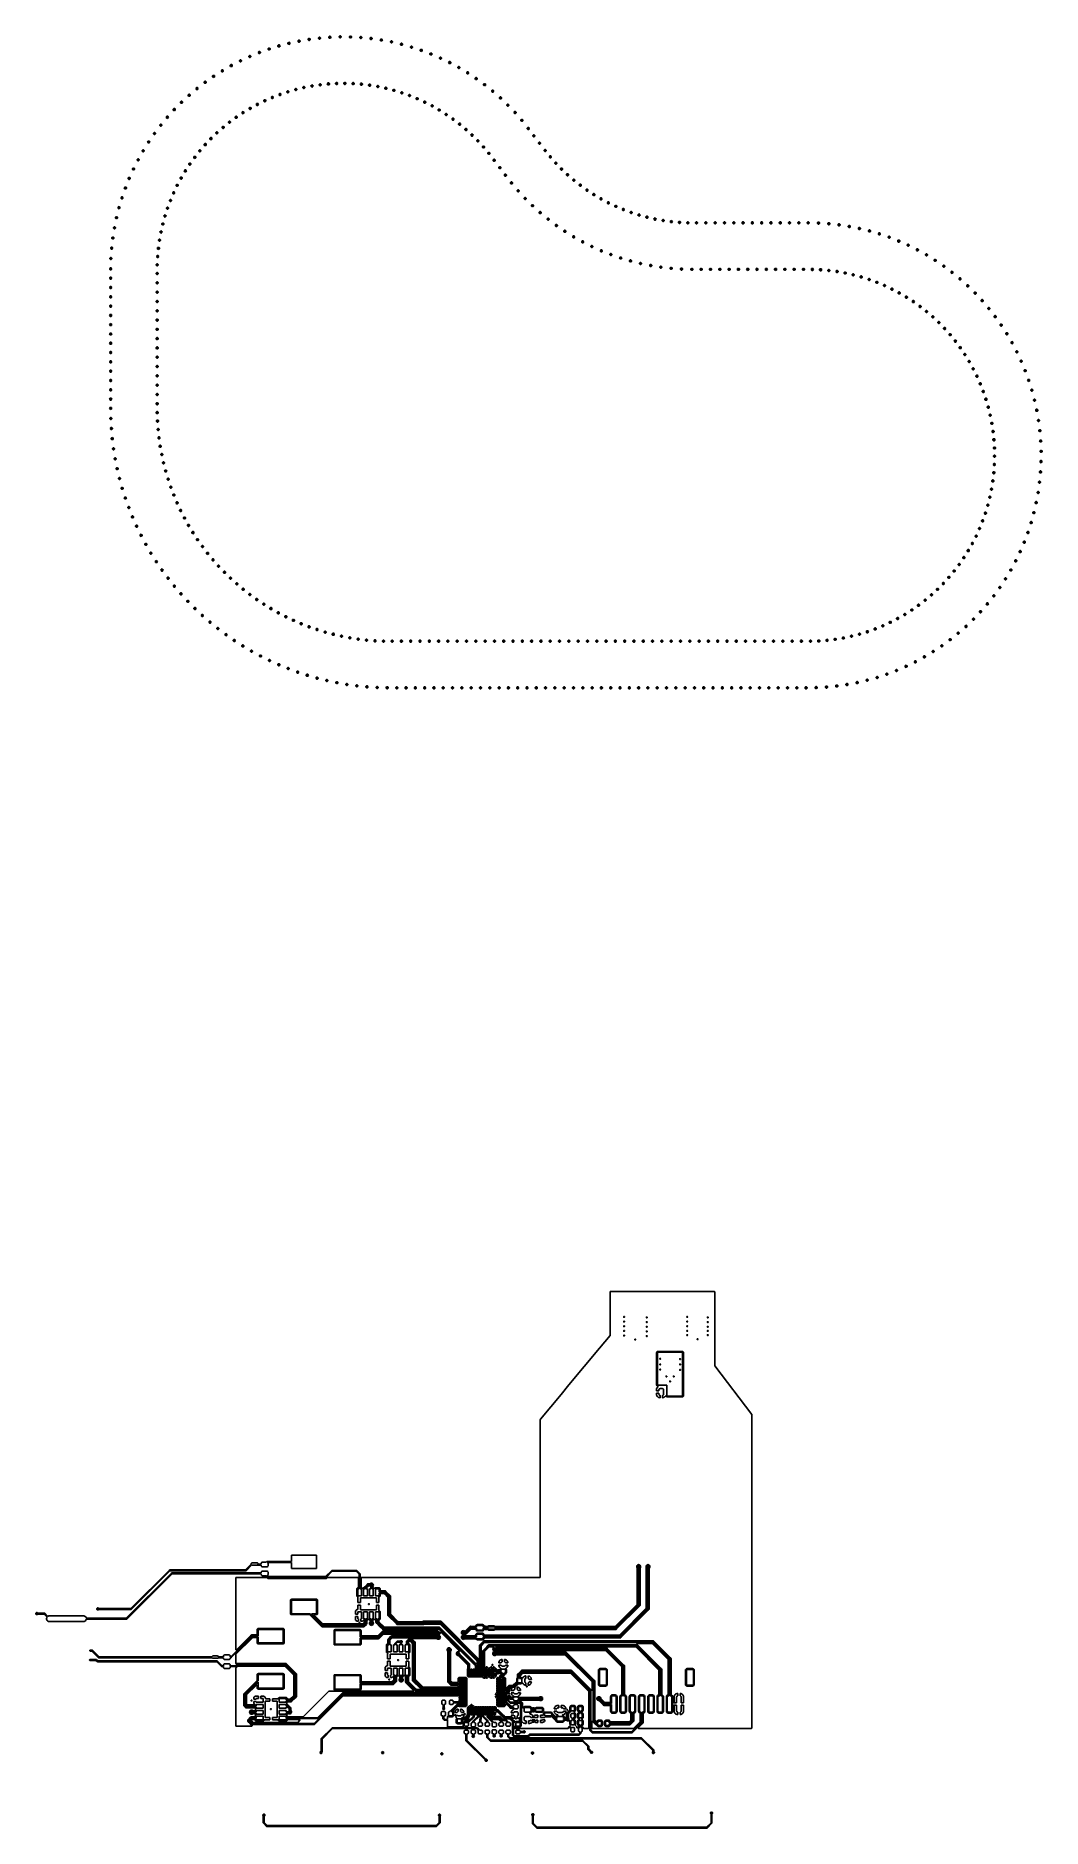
# Model space of a CAD drawing. Extents: x 97 to 313, y -173 to 213.
import ezdxf

# ---------------------------------------------------------------- set-up
doc = ezdxf.new("R2010")
doc.units = 0
doc.layers.add('BLACK', color=7, linetype='CONTINUOUS')

msp = doc.modelspace()

# ---------------------------------------------------------------- linework, layer by layer
at = {"layer": 'BLACK', "linetype": 'CONTINUOUS'}
for p, q in [((157.816, 212.083), (157.833, 212.169)), ((157.833, 211.997), (157.816, 212.083)), ((157.833, 212.169), (157.882, 212.242)), ((157.882, 212.242), (157.955, 212.291)), ((157.955, 212.291), (158.041, 212.308)), ((158.041, 212.308), (158.127, 212.291)), ((158.127, 212.291), (158.2, 212.242)), ((158.2, 212.242), (158.249, 212.169)), ((158.249, 212.169), (158.266, 212.083)), ((158.266, 212.083), (158.249, 211.997)), ((160.03, 212.261), (160.047, 212.347)), ((160.047, 212.175), (160.03, 212.261)), ((160.047, 212.347), (160.096, 212.42)), ((160.096, 212.102), (160.047, 212.175)), ((160.096, 212.42), (160.169, 212.469)), ((160.169, 212.053), (160.096, 212.102)), ((160.169, 212.469), (160.255, 212.486)), ((160.255, 212.036), (160.169, 212.053)), ((160.255, 212.486), (160.341, 212.469)), ((160.341, 212.053), (160.255, 212.036)), ((160.341, 212.469), (160.414, 212.42)), ((160.414, 212.102), (160.341, 212.053)), ((160.414, 212.42), (160.463, 212.347)), ((160.463, 212.175), (160.414, 212.102)), ((160.463, 212.347), (160.48, 212.261)), ((160.48, 212.261), (160.463, 212.175)), ((162.25, 212.341), (162.267, 212.427)), ((162.267, 212.254), (162.25, 212.341)), ((162.267, 212.427), (162.316, 212.5)), ((162.316, 212.181), (162.267, 212.254)), ((162.316, 212.5), (162.389, 212.548)), ((162.389, 212.133), (162.316, 212.181)), ((162.389, 212.548), (162.475, 212.566)), ((162.475, 212.116), (162.389, 212.133)), ((162.475, 212.566), (162.561, 212.548)), ((162.561, 212.133), (162.475, 212.116)), ((162.561, 212.548), (162.634, 212.5)), ((162.634, 212.181), (162.561, 212.133)), ((162.634, 212.5), (162.683, 212.427)), ((162.683, 212.254), (162.634, 212.181)), ((162.683, 212.427), (162.7, 212.341)), ((162.7, 212.341), (162.683, 212.254)), ((164.471, 212.321), (164.488, 212.407)), ((164.488, 212.235), (164.471, 212.321)), ((164.488, 212.407), (164.537, 212.48)), ((164.537, 212.162), (164.488, 212.235)), ((164.537, 212.48), (164.61, 212.529)), ((164.61, 212.114), (164.537, 212.162)), ((164.61, 212.529), (164.696, 212.546)), ((164.696, 212.096), (164.61, 212.114)), ((164.696, 212.546), (164.782, 212.529)), ((164.782, 212.114), (164.696, 212.096)), ((164.782, 212.529), (164.855, 212.48)), ((164.855, 212.162), (164.782, 212.114)), ((164.855, 212.48), (164.904, 212.407)), ((164.904, 212.235), (164.855, 212.162)), ((164.904, 212.407), (164.921, 212.321)), ((164.921, 212.321), (164.904, 212.235)), ((166.69, 212.204), (166.707, 212.29)), ((166.707, 212.117), (166.69, 212.204)), ((166.707, 212.29), (166.756, 212.363)), ((166.756, 212.044), (166.707, 212.117)), ((166.756, 212.363), (166.829, 212.411)), ((166.829, 211.996), (166.756, 212.044)), ((166.829, 212.411), (166.915, 212.429)), ((166.915, 212.429), (167.001, 212.411)), ((167.001, 212.411), (167.074, 212.363)), ((167.074, 212.044), (167.001, 211.996)), ((167.074, 212.363), (167.123, 212.29)), ((167.123, 212.117), (167.074, 212.044)), ((167.123, 212.29), (167.14, 212.204)), ((167.14, 212.204), (167.123, 212.117)), ((168.901, 211.987), (168.918, 212.073)), ((168.918, 212.073), (168.967, 212.146)), ((168.967, 212.146), (169.04, 212.195)), ((169.04, 212.195), (169.126, 212.212)), ((169.126, 212.212), (169.212, 212.195)), ((169.212, 212.195), (169.285, 212.146)), ((169.285, 212.146), (169.334, 212.073)), ((169.334, 212.073), (169.351, 211.987)), ((142.838, 208.131), (142.855, 208.217)), ((142.855, 208.217), (142.904, 208.29)), ((142.904, 208.29), (142.977, 208.339)), ((142.977, 208.339), (143.063, 208.356)), ((143.063, 208.356), (143.149, 208.339)), ((143.149, 208.339), (143.222, 208.29)), ((143.222, 208.29), (143.271, 208.217)), ((143.271, 208.217), (143.288, 208.131)), ((144.892, 208.978), (144.909, 209.065)), ((144.909, 208.892), (144.892, 208.978)), ((144.909, 209.065), (144.958, 209.138)), ((144.958, 208.819), (144.909, 208.892)), ((144.958, 209.138), (145.031, 209.186)), ((145.031, 208.771), (144.958, 208.819)), ((145.031, 209.186), (145.117, 209.203)), ((145.117, 208.753), (145.031, 208.771)), ((145.117, 209.203), (145.203, 209.186)), ((145.203, 208.771), (145.117, 208.753)), ((145.203, 209.186), (145.276, 209.138)), ((145.276, 208.819), (145.203, 208.771)), ((145.276, 209.138), (145.325, 209.065)), ((145.325, 208.892), (145.276, 208.819)), ((145.325, 209.065), (145.342, 208.978)), ((145.342, 208.978), (145.325, 208.892)), ((146.981, 209.734), (146.998, 209.82)), ((146.998, 209.647), (146.981, 209.734)), ((146.998, 209.82), (147.047, 209.893)), ((147.047, 209.574), (146.998, 209.647)), ((147.047, 209.893), (147.12, 209.941)), ((147.12, 209.526), (147.047, 209.574)), ((147.12, 209.941), (147.206, 209.959)), ((147.206, 209.509), (147.12, 209.526)), ((147.206, 209.959), (147.292, 209.941)), ((147.292, 209.526), (147.206, 209.509)), ((147.292, 209.941), (147.365, 209.893)), ((147.365, 209.574), (147.292, 209.526)), ((147.365, 209.893), (147.414, 209.82)), ((147.414, 209.647), (147.365, 209.574)), ((147.414, 209.82), (147.431, 209.734)), ((147.431, 209.734), (147.414, 209.647)), ((149.102, 210.395), (149.12, 210.481)), ((149.12, 210.309), (149.102, 210.395)), ((149.12, 210.481), (149.168, 210.554)), ((149.168, 210.236), (149.12, 210.309)), ((149.168, 210.554), (149.241, 210.603)), ((149.241, 210.187), (149.168, 210.236)), ((149.241, 210.603), (149.327, 210.62)), ((149.327, 210.17), (149.241, 210.187)), ((149.327, 210.62), (149.414, 210.603)), ((149.414, 210.187), (149.327, 210.17)), ((149.414, 210.603), (149.487, 210.554)), ((149.487, 210.236), (149.414, 210.187)), ((149.487, 210.554), (149.535, 210.481)), ((149.535, 210.309), (149.487, 210.236)), ((149.535, 210.481), (149.552, 210.395)), ((149.552, 210.395), (149.535, 210.309)), ((151.25, 210.962), (151.267, 211.048)), ((151.267, 210.876), (151.25, 210.962)), ((151.267, 211.048), (151.316, 211.121)), ((151.316, 210.803), (151.267, 210.876)), ((151.316, 211.121), (151.389, 211.17)), ((151.389, 210.754), (151.316, 210.803)), ((151.389, 211.17), (151.475, 211.187)), ((151.475, 210.737), (151.389, 210.754)), ((151.475, 211.187), (151.561, 211.17)), ((151.561, 210.754), (151.475, 210.737)), ((151.561, 211.17), (151.634, 211.121)), ((151.634, 210.803), (151.561, 210.754)), ((151.634, 211.121), (151.683, 211.048)), ((151.683, 210.876), (151.634, 210.803)), ((151.683, 211.048), (151.7, 210.962)), ((151.7, 210.962), (151.683, 210.876)), ((153.422, 211.433), (153.439, 211.519)), ((153.439, 211.347), (153.422, 211.433)), ((153.439, 211.519), (153.487, 211.592)), ((153.487, 211.274), (153.439, 211.347)), ((153.487, 211.592), (153.56, 211.641)), ((153.56, 211.225), (153.487, 211.274)), ((153.56, 211.641), (153.647, 211.658)), ((153.647, 211.208), (153.56, 211.225)), ((153.647, 211.658), (153.733, 211.641)), ((153.733, 211.225), (153.647, 211.208)), ((153.733, 211.641), (153.806, 211.592)), ((153.806, 211.274), (153.733, 211.225)), ((153.806, 211.592), (153.854, 211.519)), ((153.854, 211.347), (153.806, 211.274)), ((153.854, 211.519), (153.872, 211.433)), ((153.872, 211.433), (153.854, 211.347)), ((155.611, 211.807), (155.628, 211.893)), ((155.628, 211.721), (155.611, 211.807)), ((155.628, 211.893), (155.677, 211.966)), ((155.677, 211.648), (155.628, 211.721)), ((155.677, 211.966), (155.75, 212.015)), ((155.75, 211.599), (155.677, 211.648)), ((155.75, 212.015), (155.836, 212.032)), ((155.836, 211.582), (155.75, 211.599)), ((155.836, 212.032), (155.922, 212.015)), ((155.922, 211.599), (155.836, 211.582)), ((155.922, 212.015), (155.995, 211.966)), ((155.995, 211.648), (155.922, 211.599)), ((155.995, 211.966), (156.044, 211.893)), ((156.044, 211.721), (155.995, 211.648)), ((156.044, 211.893), (156.061, 211.807)), ((156.061, 211.807), (156.044, 211.721)), ((157.882, 211.924), (157.833, 211.997)), ((157.955, 211.875), (157.882, 211.924)), ((158.041, 211.858), (157.955, 211.875)), ((158.127, 211.875), (158.041, 211.858)), ((158.2, 211.924), (158.127, 211.875)), ((158.249, 211.997), (158.2, 211.924)), ((166.915, 211.979), (166.829, 211.996)), ((167.001, 211.996), (166.915, 211.979)), ((168.918, 211.901), (168.901, 211.987)), ((168.967, 211.828), (168.918, 211.901)), ((169.04, 211.779), (168.967, 211.828)), ((169.126, 211.762), (169.04, 211.779)), ((169.212, 211.779), (169.126, 211.762)), ((169.285, 211.828), (169.212, 211.779)), ((169.334, 211.901), (169.285, 211.828)), ((169.351, 211.987), (169.334, 211.901)), ((171.101, 211.673), (171.118, 211.759)), ((171.118, 211.587), (171.101, 211.673)), ((171.118, 211.759), (171.166, 211.832)), ((171.166, 211.514), (171.118, 211.587)), ((171.166, 211.832), (171.239, 211.881)), ((171.239, 211.465), (171.166, 211.514)), ((171.239, 211.881), (171.326, 211.898)), ((171.326, 211.448), (171.239, 211.465)), ((171.326, 211.898), (171.412, 211.881)), ((171.412, 211.465), (171.326, 211.448)), ((171.412, 211.881), (171.485, 211.832)), ((171.485, 211.514), (171.412, 211.465)), ((171.485, 211.832), (171.533, 211.759)), ((171.533, 211.587), (171.485, 211.514)), ((171.533, 211.759), (171.551, 211.673)), ((171.551, 211.673), (171.533, 211.587)), ((173.283, 211.261), (173.3, 211.348)), ((173.3, 211.175), (173.283, 211.261)), ((173.3, 211.348), (173.349, 211.421)), ((173.349, 211.102), (173.3, 211.175)), ((173.349, 211.421), (173.422, 211.469)), ((173.422, 211.054), (173.349, 211.102)), ((173.422, 211.469), (173.508, 211.486)), ((173.508, 211.036), (173.422, 211.054)), ((173.508, 211.486), (173.594, 211.469)), ((173.594, 211.054), (173.508, 211.036)), ((173.594, 211.469), (173.667, 211.421)), ((173.667, 211.102), (173.594, 211.054)), ((173.667, 211.421), (173.716, 211.348)), ((173.716, 211.175), (173.667, 211.102)), ((173.716, 211.348), (173.733, 211.261)), ((173.733, 211.261), (173.716, 211.175)), ((175.446, 210.753), (175.463, 210.839)), ((175.463, 210.667), (175.446, 210.753)), ((175.463, 210.839), (175.512, 210.912)), ((175.512, 210.594), (175.463, 210.667)), ((175.512, 210.912), (175.585, 210.961)), ((175.585, 210.545), (175.512, 210.594)), ((175.585, 210.961), (175.671, 210.978)), ((175.671, 210.528), (175.585, 210.545)), ((175.671, 210.978), (175.757, 210.961)), ((175.757, 210.545), (175.671, 210.528)), ((175.757, 210.961), (175.83, 210.912)), ((175.83, 210.594), (175.757, 210.545)), ((175.83, 210.912), (175.879, 210.839)), ((175.879, 210.667), (175.83, 210.594)), ((175.879, 210.839), (175.896, 210.753)), ((175.896, 210.753), (175.879, 210.667)), ((177.584, 210.149), (177.601, 210.236)), ((177.601, 210.063), (177.584, 210.149)), ((177.601, 210.236), (177.65, 210.309)), ((177.65, 209.99), (177.601, 210.063)), ((177.65, 210.309), (177.723, 210.357)), ((177.723, 209.942), (177.65, 209.99)), ((177.723, 210.357), (177.809, 210.374)), ((177.809, 209.924), (177.723, 209.942)), ((177.809, 210.374), (177.895, 210.357)), ((177.895, 209.942), (177.809, 209.924)), ((177.895, 210.357), (177.968, 210.309)), ((177.968, 209.99), (177.895, 209.942)), ((177.968, 210.309), (178.017, 210.236)), ((178.017, 210.063), (177.968, 209.99)), ((178.017, 210.236), (178.034, 210.149)), ((178.034, 210.149), (178.017, 210.063)), ((179.693, 209.451), (179.71, 209.537)), ((179.71, 209.365), (179.693, 209.451)), ((179.71, 209.537), (179.759, 209.61)), ((179.759, 209.292), (179.71, 209.365)), ((179.759, 209.61), (179.832, 209.659)), ((179.832, 209.243), (179.759, 209.292)), ((179.832, 209.659), (179.918, 209.676)), ((179.918, 209.226), (179.832, 209.243)), ((179.918, 209.676), (180.004, 209.659)), ((180.004, 209.243), (179.918, 209.226)), ((180.004, 209.659), (180.077, 209.61)), ((180.077, 209.292), (180.004, 209.243)), ((180.077, 209.61), (180.126, 209.537)), ((180.126, 209.365), (180.077, 209.292)), ((180.126, 209.537), (180.143, 209.451)), ((180.143, 209.451), (180.126, 209.365)), ((181.769, 208.66), (181.786, 208.746)), ((181.786, 208.574), (181.769, 208.66)), ((181.786, 208.746), (181.835, 208.819)), ((181.835, 208.501), (181.786, 208.574)), ((181.835, 208.819), (181.908, 208.868)), ((181.908, 208.452), (181.835, 208.501)), ((181.908, 208.868), (181.994, 208.885)), ((181.994, 208.435), (181.908, 208.452)), ((181.994, 208.885), (182.08, 208.868)), ((182.08, 208.452), (181.994, 208.435)), ((182.08, 208.868), (182.153, 208.819)), ((182.153, 208.501), (182.08, 208.452)), ((182.153, 208.819), (182.202, 208.746)), ((182.202, 208.574), (182.153, 208.501)), ((182.202, 208.746), (182.219, 208.66)), ((182.219, 208.66), (182.202, 208.574)), ((136.931, 205.055), (136.949, 205.141)), ((136.949, 204.969), (136.931, 205.055)), ((136.949, 205.141), (136.997, 205.214)), ((136.997, 204.896), (136.949, 204.969)), ((136.997, 205.214), (137.07, 205.263)), ((137.07, 204.847), (136.997, 204.896)), ((137.07, 205.263), (137.156, 205.28)), ((137.156, 204.83), (137.07, 204.847)), ((137.156, 205.28), (137.243, 205.263)), ((137.243, 204.847), (137.156, 204.83)), ((137.243, 205.263), (137.316, 205.214)), ((137.316, 204.896), (137.243, 204.847)), ((137.316, 205.214), (137.364, 205.141)), ((137.364, 204.969), (137.316, 204.896)), ((137.364, 205.141), (137.381, 205.055)), ((137.381, 205.055), (137.364, 204.969)), ((138.854, 206.167), (138.871, 206.253)), ((138.871, 206.081), (138.854, 206.167)), ((138.871, 206.253), (138.92, 206.326)), ((138.92, 206.008), (138.871, 206.081)), ((138.92, 206.326), (138.993, 206.375)), ((138.993, 205.959), (138.92, 206.008)), ((138.993, 206.375), (139.079, 206.392)), ((139.079, 205.942), (138.993, 205.959)), ((139.079, 206.392), (139.165, 206.375)), ((139.165, 205.959), (139.079, 205.942)), ((139.165, 206.375), (139.238, 206.326)), ((139.238, 206.008), (139.165, 205.959)), ((139.238, 206.326), (139.287, 206.253)), ((139.287, 206.081), (139.238, 206.008)), ((139.287, 206.253), (139.304, 206.167)), ((139.304, 206.167), (139.287, 206.081)), ((140.825, 207.194), (140.842, 207.28)), ((140.842, 207.108), (140.825, 207.194)), ((140.842, 207.28), (140.891, 207.353)), ((140.891, 207.035), (140.842, 207.108)), ((140.891, 207.353), (140.964, 207.401)), ((140.964, 206.986), (140.891, 207.035)), ((140.964, 207.401), (141.05, 207.419)), ((141.05, 206.969), (140.964, 206.986)), ((141.05, 207.419), (141.136, 207.401)), ((141.136, 206.986), (141.05, 206.969)), ((141.136, 207.401), (141.209, 207.353)), ((141.209, 207.035), (141.136, 206.986)), ((141.209, 207.353), (141.258, 207.28)), ((141.258, 207.108), (141.209, 207.035)), ((141.258, 207.28), (141.275, 207.194)), ((141.275, 207.194), (141.258, 207.108)), ((142.855, 208.045), (142.838, 208.131)), ((142.904, 207.972), (142.855, 208.045)), ((142.977, 207.923), (142.904, 207.972)), ((143.063, 207.906), (142.977, 207.923)), ((143.149, 207.923), (143.063, 207.906)), ((143.222, 207.972), (143.149, 207.923)), ((143.271, 208.045), (143.222, 207.972)), ((143.288, 208.131), (143.271, 208.045)), ((183.808, 207.777), (183.825, 207.864)), ((183.825, 207.691), (183.808, 207.777)), ((183.825, 207.864), (183.874, 207.936)), ((183.874, 207.618), (183.825, 207.691)), ((183.874, 207.936), (183.947, 207.985)), ((183.947, 207.57), (183.874, 207.618)), ((183.947, 207.985), (184.033, 208.002)), ((184.033, 207.552), (183.947, 207.57)), ((184.033, 208.002), (184.119, 207.985)), ((184.119, 207.57), (184.033, 207.552)), ((184.119, 207.985), (184.192, 207.936)), ((184.192, 207.618), (184.119, 207.57)), ((184.192, 207.936), (184.241, 207.864)), ((184.241, 207.691), (184.192, 207.618)), ((184.241, 207.864), (184.258, 207.777)), ((184.258, 207.777), (184.241, 207.691)), ((185.805, 206.805), (185.822, 206.891)), ((185.822, 206.719), (185.805, 206.805)), ((185.822, 206.891), (185.871, 206.964)), ((185.871, 206.646), (185.822, 206.719)), ((185.871, 206.964), (185.944, 207.013)), ((185.944, 206.597), (185.871, 206.646)), ((185.944, 207.013), (186.03, 207.03)), ((186.03, 206.58), (185.944, 206.597)), ((186.03, 207.03), (186.116, 207.013)), ((186.116, 206.597), (186.03, 206.58)), ((186.116, 207.013), (186.189, 206.964)), ((186.189, 206.646), (186.116, 206.597)), ((186.189, 206.964), (186.238, 206.891)), ((186.238, 206.719), (186.189, 206.646)), ((186.238, 206.891), (186.255, 206.805)), ((186.255, 206.805), (186.238, 206.719)), ((187.758, 205.745), (187.775, 205.831)), ((187.775, 205.659), (187.758, 205.745)), ((187.775, 205.831), (187.824, 205.904)), ((187.824, 205.586), (187.775, 205.659)), ((187.824, 205.904), (187.897, 205.953)), ((187.897, 205.537), (187.824, 205.586)), ((187.897, 205.953), (187.983, 205.97)), ((187.983, 205.52), (187.897, 205.537)), ((187.983, 205.97), (188.069, 205.953)), ((188.069, 205.537), (187.983, 205.52)), ((188.069, 205.953), (188.142, 205.904)), ((188.142, 205.586), (188.069, 205.537)), ((188.142, 205.904), (188.191, 205.831)), ((188.191, 205.659), (188.142, 205.586)), ((188.191, 205.831), (188.208, 205.745)), ((188.208, 205.745), (188.191, 205.659)), ((189.661, 204.6), (189.678, 204.686)), ((189.678, 204.513), (189.661, 204.6)), ((189.678, 204.686), (189.727, 204.759)), ((189.727, 204.441), (189.678, 204.513)), ((189.727, 204.759), (189.8, 204.807)), ((189.8, 204.392), (189.727, 204.441)), ((189.8, 204.807), (189.886, 204.825)), ((189.886, 204.375), (189.8, 204.392)), ((189.886, 204.825), (189.972, 204.807)), ((189.972, 204.392), (189.886, 204.375)), ((189.972, 204.807), (190.045, 204.759)), ((190.045, 204.441), (189.972, 204.392)), ((190.045, 204.759), (190.094, 204.686)), ((190.094, 204.513), (190.045, 204.441)), ((190.094, 204.686), (190.111, 204.6)), ((190.111, 204.6), (190.094, 204.513)), ((131.485, 201.22), (131.502, 201.306)), ((131.502, 201.134), (131.485, 201.22)), ((131.502, 201.306), (131.551, 201.379)), ((131.551, 201.061), (131.502, 201.134)), ((131.551, 201.379), (131.624, 201.428)), ((131.624, 201.012), (131.551, 201.061)), ((131.624, 201.428), (131.71, 201.445)), ((131.71, 200.995), (131.624, 201.012)), ((131.71, 201.445), (131.796, 201.428)), ((131.796, 201.012), (131.71, 200.995)), ((131.796, 201.428), (131.869, 201.379)), ((131.869, 201.061), (131.796, 201.012)), ((131.869, 201.379), (131.918, 201.306)), ((131.918, 201.134), (131.869, 201.061)), ((131.918, 201.306), (131.935, 201.22)), ((131.935, 201.22), (131.918, 201.134)), ((133.243, 202.579), (133.261, 202.665)), ((133.261, 202.493), (133.243, 202.579)), ((133.261, 202.665), (133.309, 202.738)), ((133.309, 202.42), (133.261, 202.493)), ((133.309, 202.738), (133.382, 202.787)), ((133.382, 202.371), (133.309, 202.42)), ((133.382, 202.787), (133.468, 202.804)), ((133.468, 202.354), (133.382, 202.371)), ((133.468, 202.804), (133.555, 202.787)), ((133.555, 202.371), (133.468, 202.354)), ((133.555, 202.787), (133.628, 202.738)), ((133.628, 202.42), (133.555, 202.371)), ((133.628, 202.738), (133.676, 202.665)), ((133.676, 202.493), (133.628, 202.42)), ((133.676, 202.665), (133.693, 202.579)), ((133.693, 202.579), (133.676, 202.493)), ((135.06, 203.858), (135.077, 203.944)), ((135.077, 203.771), (135.06, 203.858)), ((135.077, 203.944), (135.125, 204.017)), ((135.125, 203.698), (135.077, 203.771)), ((135.125, 204.017), (135.198, 204.065)), ((135.198, 203.65), (135.125, 203.698)), ((135.198, 204.065), (135.285, 204.083)), ((135.285, 203.633), (135.198, 203.65)), ((135.285, 204.083), (135.371, 204.065)), ((135.371, 203.65), (135.285, 203.633)), ((135.371, 204.065), (135.444, 204.017)), ((135.444, 203.698), (135.371, 203.65)), ((135.444, 204.017), (135.492, 203.944)), ((135.492, 203.771), (135.444, 203.698)), ((135.492, 203.944), (135.51, 203.858)), ((135.51, 203.858), (135.492, 203.771)), ((151.016, 200.53), (151.034, 200.616)), ((151.034, 200.444), (151.016, 200.53)), ((151.034, 200.616), (151.082, 200.689)), ((151.082, 200.689), (151.155, 200.738)), ((151.155, 200.738), (151.241, 200.755)), ((151.241, 200.755), (151.327, 200.738)), ((151.327, 200.738), (151.4, 200.689)), ((151.4, 200.689), (151.449, 200.616)), ((151.449, 200.616), (151.466, 200.53)), ((151.466, 200.53), (151.449, 200.444)), ((152.725, 201.022), (152.742, 201.108)), ((152.742, 200.935), (152.725, 201.022)), ((152.742, 201.108), (152.791, 201.181)), ((152.791, 200.862), (152.742, 200.935)), ((152.791, 201.181), (152.864, 201.229)), ((152.864, 200.814), (152.791, 200.862)), ((152.864, 201.229), (152.95, 201.247)), ((152.95, 200.797), (152.864, 200.814)), ((152.95, 201.247), (153.036, 201.229)), ((153.036, 200.814), (152.95, 200.797)), ((153.036, 201.229), (153.109, 201.181)), ((153.109, 200.862), (153.036, 200.814)), ((153.109, 201.181), (153.158, 201.108)), ((153.158, 200.935), (153.109, 200.862)), ((153.158, 201.108), (153.175, 201.022)), ((153.175, 201.022), (153.158, 200.935)), ((154.452, 201.437), (154.47, 201.523)), ((154.47, 201.351), (154.452, 201.437)), ((154.47, 201.523), (154.518, 201.596)), ((154.518, 201.278), (154.47, 201.351)), ((154.518, 201.596), (154.591, 201.644)), ((154.591, 201.229), (154.518, 201.278)), ((154.591, 201.644), (154.677, 201.662)), ((154.677, 201.212), (154.591, 201.229)), ((154.677, 201.662), (154.764, 201.644)), ((154.764, 201.229), (154.677, 201.212)), ((154.764, 201.644), (154.837, 201.596)), ((154.837, 201.278), (154.764, 201.229)), ((154.837, 201.596), (154.885, 201.523)), ((154.885, 201.351), (154.837, 201.278)), ((154.885, 201.523), (154.902, 201.437)), ((154.902, 201.437), (154.885, 201.351)), ((156.198, 201.775), (156.215, 201.861)), ((156.215, 201.689), (156.198, 201.775)), ((156.215, 201.861), (156.264, 201.934)), ((156.264, 201.616), (156.215, 201.689)), ((156.264, 201.934), (156.337, 201.983)), ((156.337, 201.567), (156.264, 201.616)), ((156.337, 201.983), (156.423, 202)), ((156.423, 201.55), (156.337, 201.567)), ((156.423, 202), (156.509, 201.983)), ((156.509, 201.567), (156.423, 201.55)), ((156.509, 201.983), (156.582, 201.934)), ((156.582, 201.616), (156.509, 201.567)), ((156.582, 201.934), (156.63, 201.861)), ((156.63, 201.689), (156.582, 201.616)), ((156.63, 201.861), (156.648, 201.775)), ((156.648, 201.775), (156.63, 201.689)), ((157.955, 202.035), (157.972, 202.121)), ((157.972, 201.949), (157.955, 202.035)), ((157.972, 202.121), (158.021, 202.194)), ((158.021, 201.876), (157.972, 201.949)), ((158.021, 202.194), (158.094, 202.243)), ((158.094, 201.827), (158.021, 201.876)), ((158.094, 202.243), (158.18, 202.26)), ((158.18, 201.81), (158.094, 201.827)), ((158.18, 202.26), (158.266, 202.243)), ((158.266, 201.827), (158.18, 201.81)), ((158.266, 202.243), (158.339, 202.194)), ((158.339, 201.876), (158.266, 201.827)), ((158.339, 202.194), (158.388, 202.121)), ((158.388, 201.949), (158.339, 201.876)), ((158.388, 202.121), (158.405, 202.035)), ((158.405, 202.035), (158.388, 201.949)), ((159.724, 202.217), (159.741, 202.303)), ((159.741, 202.13), (159.724, 202.217)), ((159.741, 202.303), (159.79, 202.376)), ((159.79, 202.057), (159.741, 202.13)), ((159.79, 202.376), (159.863, 202.424)), ((159.863, 202.009), (159.79, 202.057)), ((159.863, 202.424), (159.949, 202.442)), ((159.949, 201.992), (159.863, 202.009)), ((159.949, 202.442), (160.035, 202.424)), ((160.035, 202.009), (159.949, 201.992)), ((160.035, 202.424), (160.108, 202.376)), ((160.108, 202.057), (160.035, 202.009)), ((160.108, 202.376), (160.157, 202.303)), ((160.157, 202.13), (160.108, 202.057)), ((160.157, 202.303), (160.174, 202.217)), ((160.174, 202.217), (160.157, 202.13)), ((161.498, 202.32), (161.515, 202.406)), ((161.515, 202.233), (161.498, 202.32)), ((161.515, 202.406), (161.563, 202.479)), ((161.563, 202.16), (161.515, 202.233)), ((161.563, 202.479), (161.636, 202.527)), ((161.636, 202.112), (161.563, 202.16)), ((161.636, 202.527), (161.723, 202.545)), ((161.723, 202.095), (161.636, 202.112)), ((161.723, 202.545), (161.809, 202.527)), ((161.809, 202.112), (161.723, 202.095)), ((161.809, 202.527), (161.882, 202.479)), ((161.882, 202.16), (161.809, 202.112)), ((161.882, 202.479), (161.93, 202.406)), ((161.93, 202.233), (161.882, 202.16)), ((161.93, 202.406), (161.948, 202.32)), ((161.948, 202.32), (161.93, 202.233)), ((163.275, 202.344), (163.292, 202.43)), ((163.292, 202.258), (163.275, 202.344)), ((163.292, 202.43), (163.341, 202.503)), ((163.341, 202.185), (163.292, 202.258)), ((163.341, 202.503), (163.414, 202.552)), ((163.414, 202.136), (163.341, 202.185)), ((163.414, 202.552), (163.5, 202.569)), ((163.5, 202.119), (163.414, 202.136)), ((163.5, 202.569), (163.586, 202.552)), ((163.586, 202.136), (163.5, 202.119)), ((163.586, 202.552), (163.659, 202.503)), ((163.659, 202.185), (163.586, 202.136)), ((163.659, 202.503), (163.708, 202.43)), ((163.708, 202.258), (163.659, 202.185)), ((163.708, 202.43), (163.725, 202.344)), ((163.725, 202.344), (163.708, 202.258)), ((165.051, 202.289), (165.068, 202.375)), ((165.068, 202.203), (165.051, 202.289)), ((165.068, 202.375), (165.117, 202.448)), ((165.117, 202.13), (165.068, 202.203)), ((165.117, 202.448), (165.19, 202.497)), ((165.19, 202.081), (165.117, 202.13)), ((165.19, 202.497), (165.276, 202.514)), ((165.276, 202.064), (165.19, 202.081)), ((165.276, 202.514), (165.362, 202.497)), ((165.362, 202.081), (165.276, 202.064)), ((165.362, 202.497), (165.435, 202.448)), ((165.435, 202.13), (165.362, 202.081)), ((165.435, 202.448), (165.484, 202.375)), ((165.484, 202.203), (165.435, 202.13)), ((165.484, 202.375), (165.501, 202.289)), ((165.501, 202.289), (165.484, 202.203)), ((166.824, 202.155), (166.841, 202.241)), ((166.841, 202.069), (166.824, 202.155)), ((166.841, 202.241), (166.89, 202.314)), ((166.89, 201.996), (166.841, 202.069)), ((166.89, 202.314), (166.963, 202.363)), ((166.963, 201.947), (166.89, 201.996)), ((166.963, 202.363), (167.049, 202.38)), ((167.049, 201.93), (166.963, 201.947)), ((167.049, 202.38), (167.135, 202.363)), ((167.135, 201.947), (167.049, 201.93)), ((167.135, 202.363), (167.208, 202.314)), ((167.208, 201.996), (167.135, 201.947)), ((167.208, 202.314), (167.257, 202.241)), ((167.257, 202.069), (167.208, 201.996)), ((167.257, 202.241), (167.274, 202.155)), ((167.274, 202.155), (167.257, 202.069)), ((168.588, 201.943), (168.605, 202.029)), ((168.605, 201.857), (168.588, 201.943)), ((168.605, 202.029), (168.654, 202.102)), ((168.654, 201.784), (168.605, 201.857)), ((168.654, 202.102), (168.727, 202.151)), ((168.727, 201.735), (168.654, 201.784)), ((168.727, 202.151), (168.813, 202.168)), ((168.813, 201.718), (168.727, 201.735)), ((168.813, 202.168), (168.899, 202.151)), ((168.899, 201.735), (168.813, 201.718)), ((168.899, 202.151), (168.972, 202.102)), ((168.972, 201.784), (168.899, 201.735)), ((168.972, 202.102), (169.021, 202.029)), ((169.021, 201.857), (168.972, 201.784)), ((169.021, 202.029), (169.038, 201.943)), ((169.038, 201.943), (169.021, 201.857)), ((170.342, 201.652), (170.359, 201.739)), ((170.359, 201.566), (170.342, 201.652)), ((170.359, 201.739), (170.407, 201.812)), ((170.407, 201.493), (170.359, 201.566)), ((170.407, 201.812), (170.48, 201.86)), ((170.48, 201.445), (170.407, 201.493)), ((170.48, 201.86), (170.567, 201.877)), ((170.567, 201.427), (170.48, 201.445)), ((170.567, 201.877), (170.653, 201.86)), ((170.653, 201.445), (170.567, 201.427)), ((170.653, 201.86), (170.726, 201.812)), ((170.726, 201.493), (170.653, 201.445)), ((170.726, 201.812), (170.774, 201.739)), ((170.774, 201.566), (170.726, 201.493)), ((170.774, 201.739), (170.792, 201.652)), ((170.792, 201.652), (170.774, 201.566)), ((172.08, 201.284), (172.097, 201.371)), ((172.097, 201.198), (172.08, 201.284)), ((172.097, 201.371), (172.146, 201.444)), ((172.146, 201.125), (172.097, 201.198)), ((172.146, 201.444), (172.219, 201.492)), ((172.219, 201.077), (172.146, 201.125)), ((172.219, 201.492), (172.305, 201.509)), ((172.305, 201.059), (172.219, 201.077)), ((172.305, 201.509), (172.391, 201.492)), ((172.391, 201.077), (172.305, 201.059)), ((172.391, 201.492), (172.464, 201.444)), ((172.464, 201.125), (172.391, 201.077)), ((172.464, 201.444), (172.513, 201.371)), ((172.513, 201.198), (172.464, 201.125)), ((172.513, 201.371), (172.53, 201.284)), ((172.53, 201.284), (172.513, 201.198)), ((173.801, 200.839), (173.818, 200.926)), ((173.818, 200.753), (173.801, 200.839)), ((173.818, 200.926), (173.867, 200.999)), ((173.867, 200.68), (173.818, 200.753)), ((173.867, 200.999), (173.94, 201.047)), ((173.94, 200.632), (173.867, 200.68)), ((173.94, 201.047), (174.026, 201.064)), ((174.026, 200.614), (173.94, 200.632)), ((174.026, 201.064), (174.112, 201.047)), ((174.112, 200.632), (174.026, 200.614)), ((174.112, 201.047), (174.185, 200.999)), ((174.185, 200.68), (174.112, 200.632)), ((174.185, 200.999), (174.234, 200.926)), ((174.234, 200.753), (174.185, 200.68)), ((174.234, 200.926), (174.251, 200.839)), ((174.251, 200.839), (174.234, 200.753)), ((175.517, 200.405), (175.566, 200.478)), ((175.566, 200.478), (175.639, 200.527)), ((175.639, 200.527), (175.725, 200.544)), ((175.725, 200.544), (175.811, 200.527)), ((175.811, 200.527), (175.884, 200.478)), ((175.884, 200.478), (175.933, 200.405)), ((191.512, 203.37), (191.529, 203.456)), ((191.529, 203.284), (191.512, 203.37)), ((191.529, 203.456), (191.578, 203.529)), ((191.578, 203.211), (191.529, 203.284)), ((191.578, 203.529), (191.651, 203.578)), ((191.651, 203.162), (191.578, 203.211)), ((191.651, 203.578), (191.737, 203.595)), ((191.737, 203.145), (191.651, 203.162)), ((191.737, 203.595), (191.823, 203.578)), ((191.823, 203.162), (191.737, 203.145)), ((191.823, 203.578), (191.896, 203.529)), ((191.896, 203.211), (191.823, 203.162)), ((191.896, 203.529), (191.944, 203.456)), ((191.944, 203.284), (191.896, 203.211)), ((191.944, 203.456), (191.962, 203.37)), ((191.962, 203.37), (191.944, 203.284)), ((193.305, 202.06), (193.323, 202.146)), ((193.323, 201.974), (193.305, 202.06)), ((193.323, 202.146), (193.371, 202.219)), ((193.371, 201.901), (193.323, 201.974)), ((193.371, 202.219), (193.444, 202.268)), ((193.444, 201.852), (193.371, 201.901)), ((193.444, 202.268), (193.53, 202.285)), ((193.53, 201.835), (193.444, 201.852)), ((193.53, 202.285), (193.616, 202.268)), ((193.616, 201.852), (193.53, 201.835)), ((193.616, 202.268), (193.689, 202.219)), ((193.689, 201.901), (193.616, 201.852)), ((193.689, 202.219), (193.738, 202.146)), ((193.738, 201.974), (193.689, 201.901)), ((193.738, 202.146), (193.755, 202.06)), ((193.755, 202.06), (193.738, 201.974)), ((195.04, 200.672), (195.057, 200.758)), ((195.057, 200.585), (195.04, 200.672)), ((195.057, 200.758), (195.106, 200.831)), ((195.106, 200.512), (195.057, 200.585)), ((195.106, 200.831), (195.179, 200.879)), ((195.179, 200.464), (195.106, 200.512)), ((195.179, 200.879), (195.265, 200.897)), ((195.265, 200.897), (195.351, 200.879)), ((195.351, 200.879), (195.424, 200.831)), ((195.424, 200.512), (195.351, 200.464)), ((195.424, 200.831), (195.473, 200.758)), ((195.473, 200.585), (195.424, 200.512)), ((195.473, 200.758), (195.49, 200.672)), ((195.49, 200.672), (195.473, 200.585)), ((126.598, 196.696), (126.615, 196.782)), ((126.615, 196.61), (126.598, 196.696)), ((126.615, 196.782), (126.664, 196.855)), ((126.664, 196.855), (126.737, 196.904)), ((126.737, 196.904), (126.823, 196.921)), ((126.823, 196.921), (126.909, 196.904)), ((126.909, 196.904), (126.982, 196.855)), ((126.982, 196.855), (127.03, 196.782)), ((127.03, 196.782), (127.048, 196.696)), ((127.048, 196.696), (127.03, 196.61)), ((128.159, 198.276), (128.176, 198.362)), ((128.176, 198.19), (128.159, 198.276)), ((128.176, 198.362), (128.225, 198.435)), ((128.225, 198.117), (128.176, 198.19)), ((128.225, 198.435), (128.298, 198.484)), ((128.298, 198.068), (128.225, 198.117)), ((128.298, 198.484), (128.384, 198.501)), ((128.384, 198.051), (128.298, 198.068)), ((128.384, 198.501), (128.47, 198.484)), ((128.47, 198.068), (128.384, 198.051)), ((128.47, 198.484), (128.543, 198.435)), ((128.543, 198.117), (128.47, 198.068)), ((128.543, 198.435), (128.592, 198.362)), ((128.592, 198.19), (128.543, 198.117)), ((128.592, 198.362), (128.609, 198.276)), ((128.609, 198.276), (128.592, 198.19)), ((129.79, 199.785), (129.807, 199.871)), ((129.807, 199.699), (129.79, 199.785)), ((129.807, 199.871), (129.856, 199.944)), ((129.856, 199.626), (129.807, 199.699)), ((129.856, 199.944), (129.929, 199.993)), ((129.929, 199.577), (129.856, 199.626)), ((129.929, 199.993), (130.015, 200.01)), ((130.015, 199.56), (129.929, 199.577)), ((130.015, 200.01), (130.101, 199.993)), ((130.101, 199.577), (130.015, 199.56)), ((130.101, 199.993), (130.174, 199.944)), ((130.174, 199.626), (130.101, 199.577)), ((130.174, 199.944), (130.223, 199.871)), ((130.223, 199.699), (130.174, 199.626)), ((130.223, 199.871), (130.24, 199.785)), ((130.24, 199.785), (130.223, 199.699)), ((142.895, 196.967), (142.913, 197.053)), ((142.913, 196.88), (142.895, 196.967)), ((142.913, 197.053), (142.961, 197.126)), ((142.961, 196.807), (142.913, 196.88)), ((142.961, 197.126), (143.034, 197.174)), ((143.034, 196.759), (142.961, 196.807)), ((143.034, 197.174), (143.12, 197.192)), ((143.12, 196.742), (143.034, 196.759)), ((143.12, 197.192), (143.207, 197.174)), ((143.207, 196.759), (143.12, 196.742)), ((143.207, 197.174), (143.28, 197.126)), ((143.28, 196.807), (143.207, 196.759)), ((143.28, 197.126), (143.328, 197.053)), ((143.328, 196.88), (143.28, 196.807)), ((143.328, 197.053), (143.345, 196.967)), ((143.345, 196.967), (143.328, 196.88)), ((144.453, 197.822), (144.47, 197.908)), ((144.47, 197.736), (144.453, 197.822)), ((144.47, 197.908), (144.519, 197.981)), ((144.519, 197.663), (144.47, 197.736)), ((144.519, 197.981), (144.592, 198.03)), ((144.592, 197.614), (144.519, 197.663)), ((144.592, 198.03), (144.678, 198.047)), ((144.678, 197.597), (144.592, 197.614)), ((144.678, 198.047), (144.764, 198.03)), ((144.764, 197.614), (144.678, 197.597)), ((144.764, 198.03), (144.837, 197.981)), ((144.837, 197.663), (144.764, 197.614)), ((144.837, 197.981), (144.886, 197.908)), ((144.886, 197.736), (144.837, 197.663)), ((144.886, 197.908), (144.903, 197.822)), ((144.903, 197.822), (144.886, 197.736)), ((146.047, 198.608), (146.064, 198.694)), ((146.064, 198.522), (146.047, 198.608)), ((146.064, 198.694), (146.113, 198.767)), ((146.113, 198.449), (146.064, 198.522)), ((146.113, 198.767), (146.186, 198.816)), ((146.186, 198.4), (146.113, 198.449)), ((146.186, 198.816), (146.272, 198.833)), ((146.272, 198.383), (146.186, 198.4)), ((146.272, 198.833), (146.358, 198.816)), ((146.358, 198.4), (146.272, 198.383)), ((146.358, 198.816), (146.431, 198.767)), ((146.431, 198.449), (146.358, 198.4)), ((146.431, 198.767), (146.48, 198.694)), ((146.48, 198.522), (146.431, 198.449)), ((146.48, 198.694), (146.497, 198.608)), ((146.497, 198.608), (146.48, 198.522)), ((147.674, 199.322), (147.691, 199.408)), ((147.691, 199.236), (147.674, 199.322)), ((147.691, 199.408), (147.74, 199.481)), ((147.74, 199.163), (147.691, 199.236)), ((147.74, 199.481), (147.813, 199.53)), ((147.813, 199.114), (147.74, 199.163)), ((147.813, 199.53), (147.899, 199.547)), ((147.899, 199.097), (147.813, 199.114)), ((147.899, 199.547), (147.985, 199.53)), ((147.985, 199.114), (147.899, 199.097)), ((147.985, 199.53), (148.058, 199.481)), ((148.058, 199.163), (147.985, 199.114)), ((148.058, 199.481), (148.107, 199.408)), ((148.107, 199.236), (148.058, 199.163)), ((148.107, 199.408), (148.124, 199.322)), ((148.124, 199.322), (148.107, 199.236)), ((149.332, 199.963), (149.349, 200.049)), ((149.349, 199.877), (149.332, 199.963)), ((149.349, 200.049), (149.398, 200.122)), ((149.398, 199.804), (149.349, 199.877)), ((149.398, 200.122), (149.471, 200.171)), ((149.471, 199.755), (149.398, 199.804)), ((149.471, 200.171), (149.557, 200.188)), ((149.557, 199.738), (149.471, 199.755)), ((149.557, 200.188), (149.643, 200.171)), ((149.643, 199.755), (149.557, 199.738)), ((149.643, 200.171), (149.716, 200.122)), ((149.716, 199.804), (149.643, 199.755)), ((149.716, 200.122), (149.765, 200.049)), ((149.765, 199.877), (149.716, 199.804)), ((149.765, 200.049), (149.782, 199.963)), ((149.782, 199.963), (149.765, 199.877)), ((151.082, 200.371), (151.034, 200.444)), ((151.155, 200.322), (151.082, 200.371)), ((151.241, 200.305), (151.155, 200.322)), ((151.327, 200.322), (151.241, 200.305)), ((151.4, 200.371), (151.327, 200.322)), ((151.449, 200.444), (151.4, 200.371)), ((175.5, 200.319), (175.517, 200.405)), ((175.517, 200.233), (175.5, 200.319)), ((175.566, 200.16), (175.517, 200.233)), ((175.639, 200.111), (175.566, 200.16)), ((175.725, 200.094), (175.639, 200.111)), ((175.811, 200.111), (175.725, 200.094)), ((175.884, 200.16), (175.811, 200.111)), ((175.933, 200.233), (175.884, 200.16)), ((175.933, 200.405), (175.95, 200.319)), ((175.95, 200.319), (175.933, 200.233)), ((177.175, 199.723), (177.192, 199.809)), ((177.192, 199.637), (177.175, 199.723)), ((177.192, 199.809), (177.24, 199.882)), ((177.24, 199.564), (177.192, 199.637)), ((177.24, 199.882), (177.313, 199.931)), ((177.313, 199.515), (177.24, 199.564)), ((177.313, 199.931), (177.4, 199.948)), ((177.4, 199.498), (177.313, 199.515)), ((177.4, 199.948), (177.486, 199.931)), ((177.486, 199.515), (177.4, 199.498)), ((177.486, 199.931), (177.559, 199.882)), ((177.559, 199.564), (177.486, 199.515)), ((177.559, 199.882), (177.607, 199.809)), ((177.607, 199.637), (177.559, 199.564)), ((177.607, 199.809), (177.625, 199.723)), ((177.625, 199.723), (177.607, 199.637)), ((178.82, 199.053), (178.838, 199.139)), ((178.838, 198.967), (178.82, 199.053)), ((178.838, 199.139), (178.886, 199.212)), ((178.886, 198.894), (178.838, 198.967)), ((178.886, 199.212), (178.959, 199.261)), ((178.959, 198.845), (178.886, 198.894)), ((178.959, 199.261), (179.045, 199.278)), ((179.045, 198.828), (178.959, 198.845)), ((179.045, 199.278), (179.132, 199.261)), ((179.132, 198.845), (179.045, 198.828)), ((179.132, 199.261), (179.205, 199.212)), ((179.205, 198.894), (179.132, 198.845)), ((179.205, 199.212), (179.253, 199.139)), ((179.253, 198.967), (179.205, 198.894)), ((179.253, 199.139), (179.27, 199.053)), ((179.27, 199.053), (179.253, 198.967)), ((180.436, 198.311), (180.453, 198.397)), ((180.453, 198.225), (180.436, 198.311)), ((180.453, 198.397), (180.502, 198.47)), ((180.502, 198.152), (180.453, 198.225)), ((180.502, 198.47), (180.575, 198.519)), ((180.575, 198.103), (180.502, 198.152)), ((180.575, 198.519), (180.661, 198.536)), ((180.661, 198.086), (180.575, 198.103)), ((180.661, 198.536), (180.747, 198.519)), ((180.747, 198.103), (180.661, 198.086)), ((180.747, 198.519), (180.82, 198.47)), ((180.82, 198.152), (180.747, 198.103)), ((180.82, 198.47), (180.869, 198.397)), ((180.869, 198.225), (180.82, 198.152)), ((180.869, 198.397), (180.886, 198.311)), ((180.886, 198.311), (180.869, 198.225)), ((182.016, 197.498), (182.033, 197.584)), ((182.033, 197.412), (182.016, 197.498)), ((182.033, 197.584), (182.082, 197.657)), ((182.082, 197.339), (182.033, 197.412)), ((182.082, 197.657), (182.155, 197.706)), ((182.155, 197.29), (182.082, 197.339)), ((182.155, 197.706), (182.241, 197.723)), ((182.241, 197.273), (182.155, 197.29)), ((182.241, 197.723), (182.327, 197.706)), ((182.327, 197.29), (182.241, 197.273)), ((182.327, 197.706), (182.4, 197.657)), ((182.4, 197.339), (182.327, 197.29)), ((182.4, 197.657), (182.449, 197.584)), ((182.449, 197.412), (182.4, 197.339)), ((182.449, 197.584), (182.466, 197.498)), ((182.466, 197.498), (182.449, 197.412)), ((183.559, 196.615), (183.576, 196.701)), ((183.576, 196.529), (183.559, 196.615)), ((183.576, 196.701), (183.625, 196.774)), ((183.625, 196.774), (183.698, 196.823)), ((183.698, 196.823), (183.784, 196.84)), ((183.784, 196.84), (183.87, 196.823)), ((183.87, 196.823), (183.943, 196.774)), ((183.943, 196.774), (183.992, 196.701)), ((183.992, 196.701), (184.009, 196.615)), ((184.009, 196.615), (183.992, 196.529)), ((195.265, 200.447), (195.179, 200.464)), ((195.351, 200.464), (195.265, 200.447)), ((196.71, 199.208), (196.727, 199.294)), ((196.727, 199.122), (196.71, 199.208)), ((196.727, 199.294), (196.776, 199.367)), ((196.776, 199.049), (196.727, 199.122)), ((196.776, 199.367), (196.849, 199.416)), ((196.849, 199), (196.776, 199.049)), ((196.849, 199.416), (196.935, 199.433)), ((196.935, 198.983), (196.849, 199)), ((196.935, 199.433), (197.021, 199.416)), ((197.021, 199), (196.935, 198.983)), ((197.021, 199.416), (197.094, 199.367)), ((197.094, 199.049), (197.021, 199)), ((197.094, 199.367), (197.143, 199.294)), ((197.143, 199.122), (197.094, 199.049)), ((197.143, 199.294), (197.16, 199.208)), ((197.16, 199.208), (197.143, 199.122)), ((198.315, 197.67), (198.332, 197.756)), ((198.332, 197.584), (198.315, 197.67)), ((198.332, 197.756), (198.381, 197.829)), ((198.381, 197.511), (198.332, 197.584)), ((198.381, 197.829), (198.454, 197.878)), ((198.454, 197.463), (198.381, 197.511)), ((198.454, 197.878), (198.54, 197.895)), ((198.54, 197.445), (198.454, 197.463)), ((198.54, 197.895), (198.626, 197.878)), ((198.626, 197.463), (198.54, 197.445)), ((198.626, 197.878), (198.699, 197.829)), ((198.699, 197.511), (198.626, 197.463)), ((198.699, 197.829), (198.748, 197.756)), ((198.748, 197.584), (198.699, 197.511)), ((198.748, 197.756), (198.765, 197.67)), ((198.765, 197.67), (198.748, 197.584)), ((123.692, 193.336), (123.709, 193.422)), ((123.709, 193.25), (123.692, 193.336)), ((123.709, 193.422), (123.758, 193.495)), ((123.758, 193.177), (123.709, 193.25)), ((123.758, 193.495), (123.831, 193.544)), ((123.831, 193.128), (123.758, 193.177)), ((123.831, 193.544), (123.917, 193.561)), ((123.917, 193.111), (123.831, 193.128)), ((123.917, 193.561), (124.003, 193.544)), ((124.003, 193.128), (123.917, 193.111)), ((124.003, 193.544), (124.076, 193.495)), ((124.076, 193.177), (124.003, 193.128)), ((124.076, 193.495), (124.125, 193.422)), ((124.125, 193.25), (124.076, 193.177)), ((124.125, 193.422), (124.142, 193.336)), ((124.142, 193.336), (124.125, 193.25)), ((125.107, 195.048), (125.124, 195.134)), ((125.124, 194.962), (125.107, 195.048)), ((125.124, 195.134), (125.173, 195.207)), ((125.173, 194.889), (125.124, 194.962)), ((125.173, 195.207), (125.246, 195.256)), ((125.246, 194.84), (125.173, 194.889)), ((125.246, 195.256), (125.332, 195.273)), ((125.332, 194.823), (125.246, 194.84)), ((125.332, 195.273), (125.418, 195.256)), ((125.418, 194.84), (125.332, 194.823)), ((125.418, 195.256), (125.491, 195.207)), ((125.491, 194.889), (125.418, 194.84)), ((125.491, 195.207), (125.54, 195.134)), ((125.54, 194.962), (125.491, 194.889)), ((125.54, 195.134), (125.557, 195.048)), ((125.557, 195.048), (125.54, 194.962)), ((126.664, 196.537), (126.615, 196.61)), ((126.737, 196.488), (126.664, 196.537)), ((126.823, 196.471), (126.737, 196.488)), ((126.909, 196.488), (126.823, 196.471)), ((126.982, 196.537), (126.909, 196.488)), ((127.03, 196.61), (126.982, 196.537)), ((137.09, 192.879), (137.107, 192.965)), ((137.107, 192.793), (137.09, 192.879)), ((137.107, 192.965), (137.156, 193.038)), ((137.156, 192.72), (137.107, 192.793)), ((137.156, 193.038), (137.229, 193.087)), ((137.229, 193.087), (137.315, 193.104)), ((137.315, 193.104), (137.401, 193.087)), ((137.401, 193.087), (137.474, 193.038)), ((137.474, 193.038), (137.523, 192.965)), ((137.523, 192.793), (137.474, 192.72)), ((137.523, 192.965), (137.54, 192.879)), ((137.54, 192.879), (137.523, 192.793)), ((138.471, 193.996), (138.488, 194.083)), ((138.488, 193.91), (138.471, 193.996)), ((138.488, 194.083), (138.537, 194.156)), ((138.537, 193.837), (138.488, 193.91)), ((138.537, 194.156), (138.61, 194.204)), ((138.61, 193.789), (138.537, 193.837)), ((138.61, 194.204), (138.696, 194.221)), ((138.696, 193.771), (138.61, 193.789)), ((138.696, 194.221), (138.782, 194.204)), ((138.782, 193.789), (138.696, 193.771)), ((138.782, 194.204), (138.855, 194.156)), ((138.855, 193.837), (138.782, 193.789)), ((138.855, 194.156), (138.904, 194.083)), ((138.904, 193.91), (138.855, 193.837)), ((138.904, 194.083), (138.921, 193.996)), ((138.921, 193.996), (138.904, 193.91)), ((139.902, 195.052), (139.919, 195.138)), ((139.919, 194.966), (139.902, 195.052)), ((139.919, 195.138), (139.968, 195.211)), ((139.968, 194.893), (139.919, 194.966)), ((139.968, 195.211), (140.041, 195.26)), ((140.041, 194.844), (139.968, 194.893)), ((140.041, 195.26), (140.127, 195.277)), ((140.127, 194.827), (140.041, 194.844)), ((140.127, 195.277), (140.213, 195.26)), ((140.213, 194.844), (140.127, 194.827)), ((140.213, 195.26), (140.286, 195.211)), ((140.286, 194.893), (140.213, 194.844)), ((140.286, 195.211), (140.335, 195.138)), ((140.335, 194.966), (140.286, 194.893)), ((140.335, 195.138), (140.352, 195.052)), ((140.352, 195.052), (140.335, 194.966)), ((141.377, 196.042), (141.394, 196.128)), ((141.394, 195.956), (141.377, 196.042)), ((141.394, 196.128), (141.443, 196.201)), ((141.443, 195.883), (141.394, 195.956)), ((141.443, 196.201), (141.516, 196.25)), ((141.516, 195.834), (141.443, 195.883)), ((141.516, 196.25), (141.602, 196.267)), ((141.602, 195.817), (141.516, 195.834)), ((141.602, 196.267), (141.688, 196.25)), ((141.688, 195.834), (141.602, 195.817)), ((141.688, 196.25), (141.761, 196.201)), ((141.761, 195.883), (141.688, 195.834)), ((141.761, 196.201), (141.81, 196.128)), ((141.81, 195.956), (141.761, 195.883)), ((141.81, 196.128), (141.827, 196.042)), ((141.827, 196.042), (141.81, 195.956)), ((183.625, 196.456), (183.576, 196.529)), ((183.698, 196.407), (183.625, 196.456)), ((183.784, 196.39), (183.698, 196.407)), ((183.87, 196.407), (183.784, 196.39)), ((183.943, 196.456), (183.87, 196.407)), ((183.992, 196.529), (183.943, 196.456)), ((185.06, 195.665), (185.077, 195.751)), ((185.077, 195.579), (185.06, 195.665)), ((185.077, 195.751), (185.126, 195.824)), ((185.126, 195.506), (185.077, 195.579)), ((185.126, 195.824), (185.199, 195.873)), ((185.199, 195.457), (185.126, 195.506)), ((185.199, 195.873), (185.285, 195.89)), ((185.285, 195.44), (185.199, 195.457)), ((185.285, 195.89), (185.371, 195.873)), ((185.371, 195.457), (185.285, 195.44)), ((185.371, 195.873), (185.444, 195.824)), ((185.444, 195.506), (185.371, 195.457)), ((185.444, 195.824), (185.493, 195.751)), ((185.493, 195.579), (185.444, 195.506)), ((185.493, 195.751), (185.51, 195.665)), ((185.51, 195.665), (185.493, 195.579)), ((186.519, 194.649), (186.536, 194.735)), ((186.536, 194.563), (186.519, 194.649)), ((186.536, 194.735), (186.585, 194.808)), ((186.585, 194.49), (186.536, 194.563)), ((186.585, 194.808), (186.658, 194.857)), ((186.658, 194.441), (186.585, 194.49)), ((186.658, 194.857), (186.744, 194.874)), ((186.744, 194.424), (186.658, 194.441)), ((186.744, 194.874), (186.83, 194.857)), ((186.83, 194.441), (186.744, 194.424)), ((186.83, 194.857), (186.903, 194.808)), ((186.903, 194.49), (186.83, 194.441)), ((186.903, 194.808), (186.952, 194.735)), ((186.952, 194.563), (186.903, 194.49)), ((186.952, 194.735), (186.969, 194.649)), ((186.969, 194.649), (186.952, 194.563)), ((187.93, 193.57), (187.947, 193.656)), ((187.947, 193.483), (187.93, 193.57)), ((187.947, 193.656), (187.996, 193.729)), ((187.996, 193.41), (187.947, 193.483)), ((187.996, 193.729), (188.069, 193.777)), ((188.069, 193.362), (187.996, 193.41)), ((188.069, 193.777), (188.155, 193.795)), ((188.155, 193.345), (188.069, 193.362)), ((188.155, 193.795), (188.241, 193.777)), ((188.241, 193.362), (188.155, 193.345)), ((188.241, 193.777), (188.314, 193.729)), ((188.314, 193.41), (188.241, 193.362)), ((188.314, 193.729), (188.363, 193.656)), ((188.363, 193.483), (188.314, 193.41)), ((188.363, 193.656), (188.38, 193.57)), ((188.38, 193.57), (188.363, 193.483)), ((199.849, 196.064), (199.866, 196.15)), ((199.866, 195.978), (199.849, 196.064)), ((199.866, 196.15), (199.915, 196.223)), ((199.915, 195.905), (199.866, 195.978)), ((199.915, 196.223), (199.988, 196.272)), ((199.988, 195.856), (199.915, 195.905)), ((199.988, 196.272), (200.074, 196.289)), ((200.074, 195.839), (199.988, 195.856)), ((200.074, 196.289), (200.16, 196.272)), ((200.16, 195.856), (200.074, 195.839)), ((200.16, 196.272), (200.233, 196.223)), ((200.233, 195.905), (200.16, 195.856)), ((200.233, 196.223), (200.282, 196.15)), ((200.282, 195.978), (200.233, 195.905)), ((200.282, 196.15), (200.299, 196.064)), ((200.299, 196.064), (200.282, 195.978)), ((201.31, 194.39), (201.327, 194.477)), ((201.327, 194.304), (201.31, 194.39)), ((201.327, 194.477), (201.376, 194.55)), ((201.376, 194.231), (201.327, 194.304)), ((201.376, 194.55), (201.449, 194.598)), ((201.449, 194.183), (201.376, 194.231)), ((201.449, 194.598), (201.535, 194.615)), ((201.535, 194.165), (201.449, 194.183)), ((201.535, 194.615), (201.621, 194.598)), ((201.621, 194.183), (201.535, 194.165)), ((201.621, 194.598), (201.694, 194.55)), ((201.694, 194.231), (201.621, 194.183)), ((201.694, 194.55), (201.743, 194.477)), ((201.743, 194.304), (201.694, 194.231)), ((201.743, 194.477), (201.76, 194.39)), ((201.76, 194.39), (201.743, 194.304)), ((202.713, 192.74), (202.762, 192.813)), ((202.762, 192.813), (202.835, 192.862)), ((202.835, 192.862), (202.921, 192.879)), ((202.921, 192.879), (203.007, 192.862)), ((203.007, 192.862), (203.08, 192.813)), ((203.08, 192.813), (203.129, 192.74)), ((121.097, 189.732), (121.114, 189.818)), ((121.114, 189.645), (121.097, 189.732)), ((121.114, 189.818), (121.162, 189.891)), ((121.162, 189.572), (121.114, 189.645)), ((121.162, 189.891), (121.235, 189.939)), ((121.235, 189.524), (121.162, 189.572)), ((121.235, 189.939), (121.322, 189.957)), ((121.322, 189.507), (121.235, 189.524)), ((121.322, 189.957), (121.408, 189.939)), ((121.408, 189.524), (121.322, 189.507)), ((121.408, 189.939), (121.481, 189.891)), ((121.481, 189.572), (121.408, 189.524)), ((121.481, 189.891), (121.529, 189.818)), ((121.529, 189.645), (121.481, 189.572)), ((121.529, 189.818), (121.547, 189.732)), ((121.547, 189.732), (121.529, 189.645)), ((122.354, 191.562), (122.371, 191.648)), ((122.371, 191.476), (122.354, 191.562)), ((122.371, 191.648), (122.42, 191.721)), ((122.42, 191.403), (122.371, 191.476)), ((122.42, 191.721), (122.493, 191.77)), ((122.493, 191.354), (122.42, 191.403)), ((122.493, 191.77), (122.579, 191.787)), ((122.579, 191.337), (122.493, 191.354)), ((122.579, 191.787), (122.665, 191.77)), ((122.665, 191.354), (122.579, 191.337)), ((122.665, 191.77), (122.738, 191.721)), ((122.738, 191.403), (122.665, 191.354)), ((122.738, 191.721), (122.787, 191.648)), ((122.787, 191.476), (122.738, 191.403)), ((122.787, 191.648), (122.804, 191.562)), ((122.804, 191.562), (122.787, 191.476)), ((133.261, 189.173), (133.278, 189.26)), ((133.278, 189.087), (133.261, 189.173)), ((133.278, 189.26), (133.326, 189.333)), ((133.326, 189.014), (133.278, 189.087)), ((133.326, 189.333), (133.399, 189.381)), ((133.399, 188.966), (133.326, 189.014)), ((133.399, 189.381), (133.486, 189.398)), ((133.486, 188.948), (133.399, 188.966)), ((133.486, 189.398), (133.572, 189.381)), ((133.572, 188.966), (133.486, 188.948)), ((133.572, 189.381), (133.645, 189.333)), ((133.645, 189.014), (133.572, 188.966)), ((133.645, 189.333), (133.693, 189.26)), ((133.693, 189.087), (133.645, 189.014)), ((133.693, 189.26), (133.71, 189.173)), ((133.71, 189.173), (133.693, 189.087)), ((134.482, 190.465), (134.499, 190.551)), ((134.499, 190.379), (134.482, 190.465)), ((134.499, 190.551), (134.548, 190.624)), ((134.548, 190.306), (134.499, 190.379)), ((134.548, 190.624), (134.621, 190.673)), ((134.621, 190.257), (134.548, 190.306)), ((134.621, 190.673), (134.707, 190.69)), ((134.707, 190.24), (134.621, 190.257)), ((134.707, 190.69), (134.793, 190.673)), ((134.793, 190.257), (134.707, 190.24)), ((134.793, 190.673), (134.866, 190.624)), ((134.866, 190.306), (134.793, 190.257)), ((134.866, 190.624), (134.915, 190.551)), ((134.915, 190.379), (134.866, 190.306)), ((134.915, 190.551), (134.932, 190.465)), ((134.932, 190.465), (134.915, 190.379)), ((135.759, 191.701), (135.776, 191.787)), ((135.776, 191.615), (135.759, 191.701)), ((135.776, 191.787), (135.825, 191.86)), ((135.825, 191.542), (135.776, 191.615)), ((135.825, 191.86), (135.898, 191.909)), ((135.898, 191.493), (135.825, 191.542)), ((135.898, 191.909), (135.984, 191.926)), ((135.984, 191.476), (135.898, 191.493)), ((135.984, 191.926), (136.07, 191.909)), ((136.07, 191.493), (135.984, 191.476)), ((136.07, 191.909), (136.143, 191.86)), ((136.143, 191.542), (136.07, 191.493)), ((136.143, 191.86), (136.192, 191.787)), ((136.192, 191.615), (136.143, 191.542)), ((136.192, 191.787), (136.209, 191.701)), ((136.209, 191.701), (136.192, 191.615)), ((137.229, 192.671), (137.156, 192.72)), ((137.315, 192.654), (137.229, 192.671)), ((137.401, 192.671), (137.315, 192.654)), ((137.474, 192.72), (137.401, 192.671)), ((189.293, 192.428), (189.31, 192.514)), ((189.31, 192.342), (189.293, 192.428)), ((189.31, 192.514), (189.359, 192.587)), ((189.359, 192.269), (189.31, 192.342)), ((189.359, 192.587), (189.432, 192.636)), ((189.432, 192.22), (189.359, 192.269)), ((189.432, 192.636), (189.518, 192.653)), ((189.518, 192.203), (189.432, 192.22)), ((189.518, 192.653), (189.604, 192.636)), ((189.604, 192.22), (189.518, 192.203)), ((189.604, 192.636), (189.677, 192.587)), ((189.677, 192.269), (189.604, 192.22)), ((189.677, 192.587), (189.726, 192.514)), ((189.726, 192.342), (189.677, 192.269)), ((189.726, 192.514), (189.743, 192.428)), ((189.743, 192.428), (189.726, 192.342)), ((190.603, 191.227), (190.62, 191.313)), ((190.62, 191.141), (190.603, 191.227)), ((190.62, 191.313), (190.669, 191.386)), ((190.669, 191.068), (190.62, 191.141)), ((190.669, 191.386), (190.742, 191.435)), ((190.742, 191.02), (190.669, 191.068)), ((190.742, 191.435), (190.828, 191.452)), ((190.828, 191.002), (190.742, 191.02)), ((190.828, 191.452), (190.914, 191.435)), ((190.914, 191.02), (190.828, 191.002)), ((190.914, 191.435), (190.987, 191.386)), ((190.987, 191.068), (190.914, 191.02)), ((190.987, 191.386), (191.036, 191.313)), ((191.036, 191.141), (190.987, 191.068)), ((191.036, 191.313), (191.053, 191.227)), ((191.053, 191.227), (191.036, 191.141)), ((191.859, 189.969), (191.876, 190.055)), ((191.876, 189.883), (191.859, 189.969)), ((191.876, 190.055), (191.925, 190.128)), ((191.925, 189.81), (191.876, 189.883)), ((191.925, 190.128), (191.998, 190.177)), ((191.998, 189.761), (191.925, 189.81)), ((191.998, 190.177), (192.084, 190.194)), ((192.084, 189.744), (191.998, 189.761)), ((192.084, 190.194), (192.17, 190.177)), ((192.17, 189.761), (192.084, 189.744)), ((192.17, 190.177), (192.243, 190.128)), ((192.243, 189.81), (192.17, 189.761)), ((192.243, 190.128), (192.292, 190.055)), ((192.292, 189.883), (192.243, 189.81)), ((192.292, 190.055), (192.309, 189.969)), ((192.309, 189.969), (192.292, 189.883)), ((202.696, 192.654), (202.713, 192.74)), ((202.713, 192.568), (202.696, 192.654)), ((202.762, 192.495), (202.713, 192.568)), ((202.835, 192.446), (202.762, 192.495)), ((202.921, 192.429), (202.835, 192.446)), ((203.007, 192.446), (202.921, 192.429)), ((203.08, 192.495), (203.007, 192.446)), ((203.129, 192.568), (203.08, 192.495)), ((203.129, 192.74), (203.146, 192.654)), ((203.146, 192.654), (203.129, 192.568)), ((203.908, 191.064), (203.925, 191.15)), ((203.925, 190.977), (203.908, 191.064)), ((203.925, 191.15), (203.974, 191.223)), ((203.974, 190.904), (203.925, 190.977)), ((203.974, 191.223), (204.047, 191.271)), ((204.047, 190.856), (203.974, 190.904)), ((204.047, 191.271), (204.133, 191.289)), ((204.133, 190.839), (204.047, 190.856)), ((204.133, 191.289), (204.219, 191.271)), ((204.219, 190.856), (204.133, 190.839)), ((204.219, 191.271), (204.292, 191.223)), ((204.292, 190.904), (204.219, 190.856)), ((204.292, 191.223), (204.341, 191.15)), ((204.341, 190.977), (204.292, 190.904)), ((204.341, 191.15), (204.358, 191.064)), ((204.358, 191.064), (204.341, 190.977)), ((205.12, 189.473), (205.137, 189.559)), ((205.137, 189.387), (205.12, 189.473)), ((205.137, 189.559), (205.186, 189.632)), ((205.186, 189.314), (205.137, 189.387)), ((205.186, 189.632), (205.259, 189.681)), ((205.259, 189.265), (205.186, 189.314)), ((205.259, 189.681), (205.345, 189.698)), ((205.345, 189.248), (205.259, 189.265)), ((205.345, 189.698), (205.431, 189.681)), ((205.431, 189.265), (205.345, 189.248)), ((205.431, 189.681), (205.504, 189.632)), ((205.504, 189.314), (205.431, 189.265)), ((205.504, 189.632), (205.553, 189.559)), ((205.553, 189.387), (205.504, 189.314)), ((205.553, 189.559), (205.57, 189.473)), ((205.57, 189.473), (205.553, 189.387)), ((118.831, 185.911), (118.848, 185.997)), ((118.848, 185.825), (118.831, 185.911)), ((118.848, 185.997), (118.897, 186.07)), ((118.897, 185.752), (118.848, 185.825)), ((118.897, 186.07), (118.97, 186.119)), ((118.97, 185.703), (118.897, 185.752)), ((118.97, 186.119), (119.056, 186.136)), ((119.056, 185.686), (118.97, 185.703)), ((119.056, 186.136), (119.142, 186.119)), ((119.142, 185.703), (119.056, 185.686)), ((119.142, 186.119), (119.215, 186.07)), ((119.215, 185.752), (119.142, 185.703)), ((119.215, 186.07), (119.264, 185.997)), ((119.264, 185.825), (119.215, 185.752)), ((119.264, 185.997), (119.281, 185.911)), ((119.281, 185.911), (119.264, 185.825)), ((119.921, 187.846), (119.938, 187.932)), ((119.938, 187.76), (119.921, 187.846)), ((119.938, 187.932), (119.987, 188.005)), ((119.987, 187.687), (119.938, 187.76)), ((119.987, 188.005), (120.06, 188.054)), ((120.06, 187.638), (119.987, 187.687)), ((120.06, 188.054), (120.146, 188.071)), ((120.146, 187.621), (120.06, 187.638)), ((120.146, 188.071), (120.232, 188.054)), ((120.232, 187.638), (120.146, 187.621)), ((120.232, 188.054), (120.305, 188.005)), ((120.305, 187.687), (120.232, 187.638)), ((120.305, 188.005), (120.354, 187.932)), ((120.354, 187.76), (120.305, 187.687)), ((120.354, 187.932), (120.371, 187.846)), ((120.371, 187.846), (120.354, 187.76)), ((129.958, 184.992), (129.975, 185.079)), ((129.975, 185.079), (130.024, 185.152)), ((130.024, 185.152), (130.097, 185.2)), ((130.097, 185.2), (130.183, 185.217)), ((130.183, 185.217), (130.269, 185.2)), ((130.269, 185.2), (130.342, 185.152)), ((130.342, 185.152), (130.391, 185.079)), ((130.391, 185.079), (130.408, 184.992)), ((130.996, 186.434), (131.014, 186.521)), ((131.014, 186.348), (130.996, 186.434)), ((131.014, 186.521), (131.062, 186.594)), ((131.062, 186.275), (131.014, 186.348)), ((131.062, 186.594), (131.135, 186.642)), ((131.135, 186.227), (131.062, 186.275)), ((131.135, 186.642), (131.221, 186.659)), ((131.221, 186.209), (131.135, 186.227)), ((131.221, 186.659), (131.308, 186.642)), ((131.308, 186.227), (131.221, 186.209)), ((131.308, 186.642), (131.381, 186.594)), ((131.381, 186.275), (131.308, 186.227)), ((131.381, 186.594), (131.429, 186.521)), ((131.429, 186.348), (131.381, 186.275)), ((131.429, 186.521), (131.446, 186.434)), ((131.446, 186.434), (131.429, 186.348)), ((132.098, 187.829), (132.115, 187.915)), ((132.115, 187.743), (132.098, 187.829)), ((132.115, 187.915), (132.164, 187.988)), ((132.164, 187.67), (132.115, 187.743)), ((132.164, 187.988), (132.237, 188.037)), ((132.237, 187.622), (132.164, 187.67)), ((132.237, 188.037), (132.323, 188.054)), ((132.323, 187.604), (132.237, 187.622)), ((132.323, 188.054), (132.409, 188.037)), ((132.409, 187.622), (132.323, 187.604)), ((132.409, 188.037), (132.482, 187.988)), ((132.482, 187.67), (132.409, 187.622)), ((132.482, 187.988), (132.531, 187.915)), ((132.531, 187.743), (132.482, 187.67)), ((132.531, 187.915), (132.548, 187.829)), ((132.548, 187.829), (132.531, 187.743)), ((193.057, 188.657), (193.074, 188.743)), ((193.074, 188.571), (193.057, 188.657)), ((193.074, 188.743), (193.123, 188.816)), ((193.123, 188.498), (193.074, 188.571)), ((193.123, 188.816), (193.196, 188.865)), ((193.196, 188.449), (193.123, 188.498)), ((193.196, 188.865), (193.282, 188.882)), ((193.282, 188.432), (193.196, 188.449)), ((193.282, 188.882), (193.368, 188.865)), ((193.368, 188.449), (193.282, 188.432)), ((193.368, 188.865), (193.441, 188.816)), ((193.441, 188.498), (193.368, 188.449)), ((193.441, 188.816), (193.49, 188.743)), ((193.49, 188.571), (193.441, 188.498)), ((193.49, 188.743), (193.507, 188.657)), ((193.507, 188.657), (193.49, 188.571)), ((194.196, 187.293), (194.213, 187.379)), ((194.213, 187.207), (194.196, 187.293)), ((194.213, 187.379), (194.262, 187.452)), ((194.262, 187.134), (194.213, 187.207)), ((194.262, 187.452), (194.335, 187.501)), ((194.335, 187.085), (194.262, 187.134)), ((194.335, 187.501), (194.421, 187.518)), ((194.421, 187.068), (194.335, 187.085)), ((194.421, 187.518), (194.507, 187.501)), ((194.507, 187.085), (194.421, 187.068)), ((194.507, 187.501), (194.58, 187.452)), ((194.58, 187.134), (194.507, 187.085)), ((194.58, 187.452), (194.629, 187.379)), ((194.629, 187.207), (194.58, 187.134)), ((194.629, 187.379), (194.646, 187.293)), ((194.646, 187.293), (194.629, 187.207)), ((195.349, 185.797), (195.366, 185.883)), ((195.366, 185.711), (195.349, 185.797)), ((195.366, 185.883), (195.414, 185.956)), ((195.414, 185.638), (195.366, 185.711)), ((195.414, 185.956), (195.487, 186.005)), ((195.487, 185.589), (195.414, 185.638)), ((195.487, 186.005), (195.574, 186.022)), ((195.574, 185.572), (195.487, 185.589)), ((195.574, 186.022), (195.66, 186.005)), ((195.66, 185.589), (195.574, 185.572)), ((195.66, 186.005), (195.733, 185.956)), ((195.733, 185.638), (195.66, 185.589)), ((195.733, 185.956), (195.781, 185.883)), ((195.781, 185.711), (195.733, 185.638)), ((195.781, 185.883), (195.799, 185.797)), ((195.799, 185.797), (195.781, 185.711)), ((206.315, 187.907), (206.332, 187.993)), ((206.332, 187.821), (206.315, 187.907)), ((206.332, 187.993), (206.38, 188.066)), ((206.38, 187.748), (206.332, 187.821)), ((206.38, 188.066), (206.453, 188.115)), ((206.453, 187.699), (206.38, 187.748)), ((206.453, 188.115), (206.54, 188.132)), ((206.54, 187.682), (206.453, 187.699)), ((206.54, 188.132), (206.626, 188.115)), ((206.626, 187.699), (206.54, 187.682)), ((206.626, 188.115), (206.699, 188.066)), ((206.699, 187.748), (206.626, 187.699)), ((206.699, 188.066), (206.747, 187.993)), ((206.747, 187.821), (206.699, 187.748)), ((206.747, 187.993), (206.765, 187.907)), ((206.765, 187.907), (206.747, 187.821)), ((207.431, 186.525), (207.448, 186.611)), ((207.448, 186.439), (207.431, 186.525)), ((207.448, 186.611), (207.497, 186.684)), ((207.497, 186.366), (207.448, 186.439)), ((207.497, 186.684), (207.57, 186.733)), ((207.57, 186.317), (207.497, 186.366)), ((207.57, 186.733), (207.656, 186.75)), ((207.656, 186.3), (207.57, 186.317)), ((207.656, 186.75), (207.742, 186.733)), ((207.742, 186.317), (207.656, 186.3)), ((207.742, 186.733), (207.815, 186.684)), ((207.815, 186.366), (207.742, 186.317)), ((207.815, 186.684), (207.864, 186.611)), ((207.864, 186.439), (207.815, 186.366)), ((207.864, 186.611), (207.881, 186.525)), ((207.881, 186.525), (207.864, 186.439)), ((208.608, 185.193), (208.626, 185.279)), ((208.626, 185.107), (208.608, 185.193)), ((208.626, 185.279), (208.674, 185.352)), ((208.674, 185.034), (208.626, 185.107)), ((208.674, 185.352), (208.747, 185.401)), ((208.747, 185.401), (208.833, 185.418)), ((208.833, 185.418), (208.92, 185.401)), ((208.92, 185.401), (208.993, 185.352)), ((208.993, 185.352), (209.041, 185.279)), ((209.041, 185.107), (208.993, 185.034)), ((209.041, 185.279), (209.058, 185.193)), ((209.058, 185.193), (209.041, 185.107)), ((116.913, 181.904), (116.931, 181.99)), ((116.931, 181.818), (116.913, 181.904)), ((116.931, 181.99), (116.979, 182.063)), ((116.979, 181.745), (116.931, 181.818)), ((116.979, 182.063), (117.052, 182.112)), ((117.052, 181.696), (116.979, 181.745)), ((117.052, 182.112), (117.138, 182.129)), ((117.138, 181.679), (117.052, 181.696)), ((117.138, 182.129), (117.225, 182.112)), ((117.225, 181.696), (117.138, 181.679)), ((117.225, 182.112), (117.298, 182.063)), ((117.298, 181.745), (117.225, 181.696)), ((117.298, 182.063), (117.346, 181.99)), ((117.346, 181.818), (117.298, 181.745)), ((117.346, 181.99), (117.363, 181.904)), ((117.363, 181.904), (117.346, 181.818)), ((117.828, 183.928), (117.845, 184.014)), ((117.845, 183.842), (117.828, 183.928)), ((117.845, 184.014), (117.893, 184.087)), ((117.893, 183.769), (117.845, 183.842)), ((117.893, 184.087), (117.966, 184.136)), ((117.966, 183.72), (117.893, 183.769)), ((117.966, 184.136), (118.053, 184.153)), ((118.053, 183.703), (117.966, 183.72)), ((118.053, 184.153), (118.139, 184.136)), ((118.139, 183.72), (118.053, 183.703)), ((118.139, 184.136), (118.212, 184.087)), ((118.212, 183.769), (118.139, 183.72)), ((118.212, 184.087), (118.26, 184.014)), ((118.26, 183.842), (118.212, 183.769)), ((118.26, 184.014), (118.278, 183.928)), ((118.278, 183.928), (118.26, 183.842)), ((128.078, 181.977), (128.095, 182.063)), ((128.095, 181.891), (128.078, 181.977)), ((128.095, 182.063), (128.144, 182.136)), ((128.144, 181.818), (128.095, 181.891)), ((128.144, 182.136), (128.217, 182.185)), ((128.217, 181.769), (128.144, 181.818)), ((128.217, 182.185), (128.303, 182.202)), ((128.303, 181.752), (128.217, 181.769)), ((128.303, 182.202), (128.389, 182.185)), ((128.389, 181.769), (128.303, 181.752)), ((128.389, 182.185), (128.462, 182.136)), ((128.462, 181.818), (128.389, 181.769)), ((128.462, 182.136), (128.511, 182.063)), ((128.511, 181.891), (128.462, 181.818)), ((128.511, 182.063), (128.528, 181.977)), ((128.528, 181.977), (128.511, 181.891)), ((128.985, 183.505), (129.002, 183.591)), ((129.002, 183.419), (128.985, 183.505)), ((129.002, 183.591), (129.05, 183.664)), ((129.05, 183.346), (129.002, 183.419)), ((129.05, 183.664), (129.123, 183.713)), ((129.123, 183.297), (129.05, 183.346)), ((129.123, 183.713), (129.21, 183.73)), ((129.21, 183.28), (129.123, 183.297)), ((129.21, 183.73), (129.296, 183.713)), ((129.296, 183.297), (129.21, 183.28)), ((129.296, 183.713), (129.369, 183.664)), ((129.369, 183.346), (129.296, 183.297)), ((129.369, 183.664), (129.417, 183.591)), ((129.417, 183.419), (129.369, 183.346)), ((129.417, 183.591), (129.435, 183.505)), ((129.435, 183.505), (129.417, 183.419)), ((129.975, 184.906), (129.958, 184.992)), ((130.024, 184.833), (129.975, 184.906)), ((130.097, 184.785), (130.024, 184.833)), ((130.183, 184.767), (130.097, 184.785)), ((130.269, 184.785), (130.183, 184.767)), ((130.342, 184.833), (130.269, 184.785)), ((130.391, 184.906), (130.342, 184.833)), ((130.408, 184.992), (130.391, 184.906)), ((196.561, 184.206), (196.578, 184.293)), ((196.578, 184.12), (196.561, 184.206)), ((196.578, 184.293), (196.627, 184.366)), ((196.627, 184.047), (196.578, 184.12)), ((196.627, 184.366), (196.7, 184.414)), ((196.7, 183.999), (196.627, 184.047)), ((196.7, 184.414), (196.786, 184.431)), ((196.786, 183.981), (196.7, 183.999)), ((196.786, 184.431), (196.872, 184.414)), ((196.872, 183.999), (196.786, 183.981)), ((196.872, 184.414), (196.945, 184.366)), ((196.945, 184.047), (196.872, 183.999)), ((196.945, 184.366), (196.994, 184.293)), ((196.994, 184.12), (196.945, 184.047)), ((196.994, 184.293), (197.011, 184.206)), ((197.011, 184.206), (196.994, 184.12)), ((197.773, 182.616), (197.79, 182.702)), ((197.79, 182.53), (197.773, 182.616)), ((197.79, 182.702), (197.839, 182.775)), ((197.839, 182.457), (197.79, 182.53)), ((197.839, 182.775), (197.912, 182.824)), ((197.912, 182.408), (197.839, 182.457)), ((197.912, 182.824), (197.998, 182.841)), ((197.998, 182.391), (197.912, 182.408)), ((197.998, 182.841), (198.084, 182.824)), ((198.084, 182.408), (197.998, 182.391)), ((198.084, 182.824), (198.157, 182.775)), ((198.157, 182.457), (198.084, 182.408)), ((198.157, 182.775), (198.206, 182.702)), ((198.206, 182.53), (198.157, 182.457)), ((198.206, 182.702), (198.223, 182.616)), ((198.223, 182.616), (198.206, 182.53)), ((208.747, 184.985), (208.674, 185.034)), ((208.833, 184.968), (208.747, 184.985)), ((208.92, 184.985), (208.833, 184.968)), ((208.993, 185.034), (208.92, 184.985)), ((209.843, 183.915), (209.86, 184.002)), ((209.86, 183.829), (209.843, 183.915)), ((209.86, 184.002), (209.909, 184.075)), ((209.909, 183.756), (209.86, 183.829)), ((209.909, 184.075), (209.982, 184.123)), ((209.982, 183.708), (209.909, 183.756)), ((209.982, 184.123), (210.068, 184.14)), ((210.068, 183.69), (209.982, 183.708)), ((210.068, 184.14), (210.154, 184.123)), ((210.154, 183.708), (210.068, 183.69)), ((210.154, 184.123), (210.227, 184.075)), ((210.227, 183.756), (210.154, 183.708)), ((210.227, 184.075), (210.276, 184.002)), ((210.276, 183.829), (210.227, 183.756)), ((210.276, 184.002), (210.293, 183.915)), ((210.293, 183.915), (210.276, 183.829)), ((211.134, 182.693), (211.151, 182.779)), ((211.151, 182.607), (211.134, 182.693)), ((211.151, 182.779), (211.2, 182.852)), ((211.2, 182.534), (211.151, 182.607)), ((211.2, 182.852), (211.273, 182.901)), ((211.273, 182.485), (211.2, 182.534)), ((211.273, 182.901), (211.359, 182.918)), ((211.359, 182.468), (211.273, 182.485)), ((211.359, 182.918), (211.445, 182.901)), ((211.445, 182.485), (211.359, 182.468)), ((211.445, 182.901), (211.518, 182.852)), ((211.518, 182.534), (211.445, 182.485)), ((211.518, 182.852), (211.567, 182.779)), ((211.567, 182.607), (211.518, 182.534)), ((211.567, 182.779), (211.584, 182.693)), ((211.584, 182.693), (211.567, 182.607)), ((212.478, 181.53), (212.495, 181.616)), ((212.495, 181.444), (212.478, 181.53)), ((212.495, 181.616), (212.543, 181.689)), ((212.543, 181.371), (212.495, 181.444)), ((212.543, 181.689), (212.616, 181.738)), ((212.616, 181.322), (212.543, 181.371)), ((212.616, 181.738), (212.703, 181.755)), ((212.703, 181.305), (212.616, 181.322)), ((212.703, 181.755), (212.789, 181.738)), ((212.789, 181.322), (212.703, 181.305)), ((212.789, 181.738), (212.862, 181.689)), ((212.862, 181.371), (212.789, 181.322)), ((212.862, 181.689), (212.91, 181.616)), ((212.91, 181.444), (212.862, 181.371)), ((212.91, 181.616), (212.928, 181.53)), ((212.928, 181.53), (212.91, 181.444)), ((115.359, 177.743), (115.376, 177.829)), ((115.376, 177.656), (115.359, 177.743)), ((115.376, 177.829), (115.425, 177.902)), ((115.425, 177.583), (115.376, 177.656)), ((115.425, 177.902), (115.498, 177.95)), ((115.498, 177.535), (115.425, 177.583)), ((115.498, 177.95), (115.584, 177.968)), ((115.584, 177.518), (115.498, 177.535)), ((115.584, 177.968), (115.67, 177.95)), ((115.67, 177.535), (115.584, 177.518)), ((115.67, 177.95), (115.743, 177.902)), ((115.743, 177.583), (115.67, 177.535)), ((115.743, 177.902), (115.792, 177.829)), ((115.792, 177.656), (115.743, 177.583)), ((115.792, 177.829), (115.809, 177.743)), ((115.809, 177.743), (115.792, 177.656)), ((116.09, 179.84), (116.107, 179.926)), ((116.107, 179.754), (116.09, 179.84)), ((116.107, 179.926), (116.156, 179.999)), ((116.156, 179.681), (116.107, 179.754)), ((116.156, 179.999), (116.229, 180.048)), ((116.229, 179.632), (116.156, 179.681)), ((116.229, 180.048), (116.315, 180.065)), ((116.315, 179.615), (116.229, 179.632)), ((116.315, 180.065), (116.401, 180.048)), ((116.401, 179.632), (116.315, 179.615)), ((116.401, 180.048), (116.474, 179.999)), ((116.474, 179.681), (116.401, 179.632)), ((116.474, 179.999), (116.523, 179.926)), ((116.523, 179.754), (116.474, 179.681)), ((116.523, 179.926), (116.54, 179.84)), ((116.54, 179.84), (116.523, 179.754)), ((125.844, 177.329), (125.917, 177.378)), ((125.917, 177.378), (126.003, 177.395)), ((126.003, 177.395), (126.089, 177.378)), ((126.089, 177.378), (126.162, 177.329)), ((126.473, 178.806), (126.491, 178.892)), ((126.491, 178.72), (126.473, 178.806)), ((126.491, 178.892), (126.539, 178.965)), ((126.539, 178.647), (126.491, 178.72)), ((126.539, 178.965), (126.612, 179.014)), ((126.612, 178.598), (126.539, 178.647)), ((126.612, 179.014), (126.698, 179.031)), ((126.698, 178.581), (126.612, 178.598)), ((126.698, 179.031), (126.785, 179.014)), ((126.785, 178.598), (126.698, 178.581)), ((126.785, 179.014), (126.858, 178.965)), ((126.858, 178.647), (126.785, 178.598)), ((126.858, 178.965), (126.906, 178.892)), ((126.906, 178.72), (126.858, 178.647)), ((126.906, 178.892), (126.923, 178.806)), ((126.923, 178.806), (126.906, 178.72)), ((127.24, 180.409), (127.258, 180.495)), ((127.258, 180.323), (127.24, 180.409)), ((127.258, 180.495), (127.306, 180.568)), ((127.306, 180.25), (127.258, 180.323)), ((127.306, 180.568), (127.379, 180.617)), ((127.379, 180.201), (127.306, 180.25)), ((127.379, 180.617), (127.465, 180.634)), ((127.465, 180.184), (127.379, 180.201)), ((127.465, 180.634), (127.552, 180.617)), ((127.552, 180.201), (127.465, 180.184)), ((127.552, 180.617), (127.625, 180.568)), ((127.625, 180.25), (127.552, 180.201)), ((127.625, 180.568), (127.673, 180.495)), ((127.673, 180.323), (127.625, 180.25)), ((127.673, 180.495), (127.69, 180.409)), ((127.69, 180.409), (127.673, 180.323)), ((199.086, 180.926), (199.103, 181.012)), ((199.103, 180.84), (199.086, 180.926)), ((199.103, 181.012), (199.152, 181.085)), ((199.152, 180.767), (199.103, 180.84)), ((199.152, 181.085), (199.225, 181.134)), ((199.225, 180.718), (199.152, 180.767)), ((199.225, 181.134), (199.311, 181.151)), ((199.311, 180.701), (199.225, 180.718)), ((199.311, 181.151), (199.397, 181.134)), ((199.397, 180.718), (199.311, 180.701)), ((199.397, 181.134), (199.47, 181.085)), ((199.47, 180.767), (199.397, 180.718)), ((199.47, 181.085), (199.519, 181.012)), ((199.519, 180.84), (199.47, 180.767)), ((199.519, 181.012), (199.536, 180.926)), ((199.536, 180.926), (199.519, 180.84)), ((200.52, 179.229), (200.537, 179.315)), ((200.537, 179.143), (200.52, 179.229)), ((200.537, 179.315), (200.586, 179.388)), ((200.586, 179.07), (200.537, 179.143)), ((200.586, 179.388), (200.659, 179.437)), ((200.659, 179.021), (200.586, 179.07)), ((200.659, 179.437), (200.745, 179.454)), ((200.745, 179.004), (200.659, 179.021)), ((200.745, 179.454), (200.831, 179.437)), ((200.831, 179.021), (200.745, 179.004)), ((200.831, 179.437), (200.904, 179.388)), ((200.904, 179.07), (200.831, 179.021)), ((200.904, 179.388), (200.953, 179.315)), ((200.953, 179.143), (200.904, 179.07)), ((200.953, 179.315), (200.97, 179.229)), ((200.97, 179.229), (200.953, 179.143)), ((202.028, 177.598), (202.046, 177.684)), ((202.046, 177.512), (202.028, 177.598)), ((202.046, 177.684), (202.094, 177.757)), ((202.094, 177.439), (202.046, 177.512)), ((202.094, 177.757), (202.167, 177.806)), ((202.167, 177.39), (202.094, 177.439)), ((202.167, 177.806), (202.253, 177.823)), ((202.253, 177.373), (202.167, 177.39)), ((202.253, 177.823), (202.34, 177.806)), ((202.34, 177.39), (202.253, 177.373)), ((202.34, 177.806), (202.413, 177.757)), ((202.413, 177.439), (202.34, 177.39)), ((202.413, 177.757), (202.461, 177.684)), ((202.461, 177.512), (202.413, 177.439)), ((202.461, 177.684), (202.478, 177.598)), ((202.478, 177.598), (202.461, 177.512)), ((213.872, 180.428), (213.889, 180.514)), ((213.889, 180.341), (213.872, 180.428)), ((213.889, 180.514), (213.938, 180.587)), ((213.938, 180.269), (213.889, 180.341)), ((213.938, 180.587), (214.011, 180.635)), ((214.011, 180.22), (213.938, 180.269)), ((214.011, 180.635), (214.097, 180.653)), ((214.097, 180.203), (214.011, 180.22)), ((214.097, 180.653), (214.183, 180.635)), ((214.183, 180.22), (214.097, 180.203)), ((214.183, 180.635), (214.256, 180.587)), ((214.256, 180.269), (214.183, 180.22)), ((214.256, 180.587), (214.305, 180.514)), ((214.305, 180.341), (214.256, 180.269)), ((214.305, 180.514), (214.322, 180.428)), ((214.322, 180.428), (214.305, 180.341)), ((215.313, 179.388), (215.33, 179.474)), ((215.33, 179.302), (215.313, 179.388)), ((215.33, 179.474), (215.379, 179.547)), ((215.379, 179.229), (215.33, 179.302)), ((215.379, 179.547), (215.452, 179.596)), ((215.452, 179.18), (215.379, 179.229)), ((215.452, 179.596), (215.538, 179.613)), ((215.538, 179.163), (215.452, 179.18)), ((215.538, 179.613), (215.624, 179.596)), ((215.624, 179.18), (215.538, 179.163)), ((215.624, 179.596), (215.697, 179.547)), ((215.697, 179.229), (215.624, 179.18)), ((215.697, 179.547), (215.746, 179.474)), ((215.746, 179.302), (215.697, 179.229)), ((215.746, 179.474), (215.763, 179.388)), ((215.763, 179.388), (215.746, 179.302)), ((216.8, 178.414), (216.817, 178.5)), ((216.817, 178.328), (216.8, 178.414)), ((216.817, 178.5), (216.866, 178.573)), ((216.866, 178.255), (216.817, 178.328)), ((216.866, 178.573), (216.939, 178.622)), ((216.939, 178.206), (216.866, 178.255)), ((216.939, 178.622), (217.025, 178.639)), ((217.025, 178.189), (216.939, 178.206)), ((217.025, 178.639), (217.111, 178.622)), ((217.111, 178.206), (217.025, 178.189)), ((217.111, 178.622), (217.184, 178.573)), ((217.184, 178.255), (217.111, 178.206)), ((217.184, 178.573), (217.233, 178.5)), ((217.233, 178.328), (217.184, 178.255)), ((217.233, 178.5), (217.25, 178.414)), ((217.25, 178.414), (217.233, 178.328)), ((218.328, 177.507), (218.345, 177.593)), ((218.345, 177.42), (218.328, 177.507)), ((218.345, 177.593), (218.393, 177.666)), ((218.393, 177.347), (218.345, 177.42)), ((218.393, 177.666), (218.466, 177.714)), ((218.466, 177.299), (218.393, 177.347)), ((218.466, 177.714), (218.553, 177.732)), ((218.553, 177.732), (218.639, 177.714)), ((218.639, 177.714), (218.712, 177.666)), ((218.712, 177.347), (218.639, 177.299)), ((218.712, 177.666), (218.76, 177.593)), ((218.76, 177.42), (218.712, 177.347)), ((218.76, 177.593), (218.778, 177.507)), ((218.778, 177.507), (218.76, 177.42)), ((114.18, 173.46), (114.197, 173.546)), ((114.197, 173.546), (114.246, 173.619)), ((114.246, 173.619), (114.319, 173.668)), ((114.319, 173.668), (114.405, 173.685)), ((114.405, 173.685), (114.491, 173.668)), ((114.491, 173.668), (114.564, 173.619)), ((114.564, 173.619), (114.613, 173.546)), ((114.613, 173.546), (114.63, 173.46)), ((114.722, 175.614), (114.739, 175.7)), ((114.739, 175.528), (114.722, 175.614)), ((114.739, 175.7), (114.788, 175.773)), ((114.788, 175.455), (114.739, 175.528)), ((114.788, 175.773), (114.861, 175.822)), ((114.861, 175.406), (114.788, 175.455)), ((114.861, 175.822), (114.947, 175.839)), ((114.947, 175.389), (114.861, 175.406)), ((114.947, 175.839), (115.033, 175.822)), ((115.033, 175.406), (114.947, 175.389)), ((115.033, 175.822), (115.106, 175.773)), ((115.106, 175.455), (115.033, 175.406)), ((115.106, 175.773), (115.155, 175.7)), ((115.155, 175.528), (115.106, 175.455)), ((115.155, 175.7), (115.172, 175.614)), ((115.172, 175.614), (115.155, 175.528)), ((124.609, 173.814), (124.626, 173.901)), ((124.626, 173.728), (124.609, 173.814)), ((124.626, 173.901), (124.675, 173.974)), ((124.675, 173.655), (124.626, 173.728)), ((124.675, 173.974), (124.748, 174.022)), ((124.748, 173.607), (124.675, 173.655)), ((124.748, 174.022), (124.834, 174.039)), ((124.834, 173.589), (124.748, 173.607)), ((124.834, 174.039), (124.92, 174.022)), ((124.92, 173.607), (124.834, 173.589)), ((124.92, 174.022), (124.993, 173.974)), ((124.993, 173.655), (124.92, 173.607)), ((124.993, 173.974), (125.042, 173.901)), ((125.042, 173.728), (124.993, 173.655)), ((125.042, 173.901), (125.059, 173.814)), ((125.059, 173.814), (125.042, 173.728)), ((125.156, 175.506), (125.173, 175.592)), ((125.173, 175.42), (125.156, 175.506)), ((125.173, 175.592), (125.222, 175.665)), ((125.222, 175.347), (125.173, 175.42)), ((125.222, 175.665), (125.295, 175.714)), ((125.295, 175.298), (125.222, 175.347)), ((125.295, 175.714), (125.381, 175.731)), ((125.381, 175.281), (125.295, 175.298)), ((125.381, 175.731), (125.467, 175.714)), ((125.467, 175.298), (125.381, 175.281)), ((125.467, 175.714), (125.54, 175.665)), ((125.54, 175.347), (125.467, 175.298)), ((125.54, 175.665), (125.589, 175.592)), ((125.589, 175.42), (125.54, 175.347)), ((125.589, 175.592), (125.606, 175.506)), ((125.606, 175.506), (125.589, 175.42)), ((125.778, 177.17), (125.795, 177.256)), ((125.795, 177.084), (125.778, 177.17)), ((125.795, 177.256), (125.844, 177.329)), ((125.844, 177.011), (125.795, 177.084)), ((125.917, 176.962), (125.844, 177.011)), ((126.003, 176.945), (125.917, 176.962)), ((126.089, 176.962), (126.003, 176.945)), ((126.162, 177.011), (126.089, 176.962)), ((126.162, 177.329), (126.211, 177.256)), ((126.211, 177.084), (126.162, 177.011)), ((126.211, 177.256), (126.228, 177.17)), ((126.228, 177.17), (126.211, 177.084)), ((203.607, 176.035), (203.624, 176.121)), ((203.624, 175.949), (203.607, 176.035)), ((203.624, 176.121), (203.673, 176.194)), ((203.673, 175.876), (203.624, 175.949)), ((203.673, 176.194), (203.746, 176.243)), ((203.746, 175.827), (203.673, 175.876)), ((203.746, 176.243), (203.832, 176.26)), ((203.832, 175.81), (203.746, 175.827)), ((203.832, 176.26), (203.918, 176.243)), ((203.918, 175.827), (203.832, 175.81)), ((203.918, 176.243), (203.991, 176.194)), ((203.991, 175.876), (203.918, 175.827)), ((203.991, 176.194), (204.04, 176.121)), ((204.04, 175.949), (203.991, 175.876)), ((204.04, 176.121), (204.057, 176.035)), ((204.057, 176.035), (204.04, 175.949)), ((205.254, 174.544), (205.271, 174.63)), ((205.271, 174.458), (205.254, 174.544)), ((205.271, 174.63), (205.32, 174.703)), ((205.32, 174.385), (205.271, 174.458)), ((205.32, 174.703), (205.393, 174.752)), ((205.393, 174.336), (205.32, 174.385)), ((205.393, 174.752), (205.479, 174.769)), ((205.479, 174.319), (205.393, 174.336)), ((205.479, 174.769), (205.565, 174.752)), ((205.565, 174.336), (205.479, 174.319)), ((205.565, 174.752), (205.638, 174.703)), ((205.638, 174.385), (205.565, 174.336)), ((205.638, 174.703), (205.687, 174.63)), ((205.687, 174.458), (205.638, 174.385)), ((205.687, 174.63), (205.704, 174.544)), ((205.704, 174.544), (205.687, 174.458)), ((218.553, 177.282), (218.466, 177.299)), ((218.639, 177.299), (218.553, 177.282)), ((219.895, 176.668), (219.912, 176.754)), ((219.912, 176.582), (219.895, 176.668)), ((219.912, 176.754), (219.961, 176.827)), ((219.961, 176.509), (219.912, 176.582)), ((219.961, 176.827), (220.034, 176.876)), ((220.034, 176.46), (219.961, 176.509)), ((220.034, 176.876), (220.12, 176.893)), ((220.12, 176.443), (220.034, 176.46)), ((220.12, 176.893), (220.206, 176.876)), ((220.206, 176.46), (220.12, 176.443)), ((220.206, 176.876), (220.279, 176.827)), ((220.279, 176.509), (220.206, 176.46)), ((220.279, 176.827), (220.328, 176.754)), ((220.328, 176.582), (220.279, 176.509)), ((220.328, 176.754), (220.345, 176.668)), ((220.345, 176.668), (220.328, 176.582)), ((221.497, 175.9), (221.514, 175.986)), ((221.514, 175.814), (221.497, 175.9)), ((221.514, 175.986), (221.563, 176.059)), ((221.563, 175.741), (221.514, 175.814)), ((221.563, 176.059), (221.636, 176.108)), ((221.636, 175.692), (221.563, 175.741)), ((221.636, 176.108), (221.722, 176.125)), ((221.722, 175.675), (221.636, 175.692)), ((221.722, 176.125), (221.808, 176.108)), ((221.808, 175.692), (221.722, 175.675)), ((221.808, 176.108), (221.881, 176.059)), ((221.881, 175.741), (221.808, 175.692)), ((221.881, 176.059), (221.93, 175.986)), ((221.93, 175.814), (221.881, 175.741)), ((221.93, 175.986), (221.947, 175.9)), ((221.947, 175.9), (221.93, 175.814)), ((223.133, 175.203), (223.15, 175.289)), ((223.15, 175.117), (223.133, 175.203)), ((223.15, 175.289), (223.199, 175.362)), ((223.199, 175.044), (223.15, 175.117)), ((223.199, 175.362), (223.272, 175.411)), ((223.272, 174.995), (223.199, 175.044)), ((223.272, 175.411), (223.358, 175.428)), ((223.358, 174.978), (223.272, 174.995)), ((223.358, 175.428), (223.444, 175.411)), ((223.444, 174.995), (223.358, 174.978)), ((223.444, 175.411), (223.517, 175.362)), ((223.517, 175.044), (223.444, 174.995)), ((223.517, 175.362), (223.566, 175.289)), ((223.566, 175.117), (223.517, 175.044)), ((223.566, 175.289), (223.583, 175.203)), ((223.583, 175.203), (223.566, 175.117)), ((224.797, 174.581), (224.814, 174.667)), ((224.814, 174.494), (224.797, 174.581)), ((224.814, 174.667), (224.863, 174.74)), ((224.863, 174.421), (224.814, 174.494)), ((224.863, 174.74), (224.936, 174.788)), ((224.936, 174.373), (224.863, 174.421)), ((224.936, 174.788), (225.022, 174.806)), ((225.022, 174.356), (224.936, 174.373)), ((225.022, 174.806), (225.108, 174.788)), ((225.108, 174.373), (225.022, 174.356)), ((225.108, 174.788), (225.181, 174.74)), ((225.181, 174.421), (225.108, 174.373)), ((225.181, 174.74), (225.23, 174.667)), ((225.23, 174.494), (225.181, 174.421)), ((225.23, 174.667), (225.247, 174.581)), ((225.247, 174.581), (225.23, 174.494)), ((226.488, 174.032), (226.505, 174.118)), ((226.505, 173.946), (226.488, 174.032)), ((226.505, 174.118), (226.554, 174.191)), ((226.554, 173.873), (226.505, 173.946)), ((226.554, 174.191), (226.627, 174.24)), ((226.627, 173.824), (226.554, 173.873)), ((226.627, 174.24), (226.713, 174.257)), ((226.713, 173.807), (226.627, 173.824)), ((226.713, 174.257), (226.799, 174.24)), ((226.799, 173.824), (226.713, 173.807)), ((226.799, 174.24), (226.872, 174.191)), ((226.872, 173.873), (226.799, 173.824)), ((226.872, 174.191), (226.921, 174.118)), ((226.921, 173.946), (226.872, 173.873)), ((226.921, 174.118), (226.938, 174.032)), ((226.938, 174.032), (226.921, 173.946)), ((228.201, 173.559), (228.218, 173.645)), ((228.218, 173.473), (228.201, 173.559)), ((228.218, 173.645), (228.267, 173.718)), ((228.267, 173.718), (228.34, 173.767)), ((228.34, 173.767), (228.426, 173.784)), ((228.426, 173.784), (228.512, 173.767)), ((228.512, 173.767), (228.585, 173.718)), ((228.585, 173.718), (228.633, 173.645)), ((228.633, 173.645), (228.651, 173.559)), ((228.651, 173.559), (228.633, 173.473)), ((113.735, 171.283), (113.752, 171.369)), ((113.752, 171.197), (113.735, 171.283)), ((113.752, 171.369), (113.801, 171.442)), ((113.801, 171.124), (113.752, 171.197)), ((113.801, 171.442), (113.874, 171.491)), ((113.874, 171.075), (113.801, 171.124)), ((113.874, 171.491), (113.96, 171.508)), ((113.96, 171.058), (113.874, 171.075)), ((113.96, 171.508), (114.046, 171.491)), ((114.046, 171.075), (113.96, 171.058)), ((114.046, 171.491), (114.119, 171.442)), ((114.119, 171.124), (114.046, 171.075)), ((114.119, 171.442), (114.168, 171.369)), ((114.168, 171.197), (114.119, 171.124)), ((114.168, 171.369), (114.185, 171.283)), ((114.185, 171.283), (114.168, 171.197)), ((114.197, 173.374), (114.18, 173.46)), ((114.246, 173.301), (114.197, 173.374)), ((114.319, 173.252), (114.246, 173.301)), ((114.405, 173.235), (114.319, 173.252)), ((114.491, 173.252), (114.405, 173.235)), ((114.564, 173.301), (114.491, 173.252)), ((114.613, 173.374), (114.564, 173.301)), ((114.63, 173.46), (114.613, 173.374)), ((123.742, 170.368), (123.759, 170.454)), ((123.759, 170.282), (123.742, 170.368)), ((123.759, 170.454), (123.808, 170.527)), ((123.808, 170.209), (123.759, 170.282)), ((123.808, 170.527), (123.881, 170.576)), ((123.881, 170.16), (123.808, 170.209)), ((123.881, 170.576), (123.967, 170.593)), ((123.967, 170.143), (123.881, 170.16)), ((123.967, 170.593), (124.053, 170.576)), ((124.053, 170.16), (123.967, 170.143)), ((124.053, 170.576), (124.126, 170.527)), ((124.126, 170.209), (124.053, 170.16)), ((124.126, 170.527), (124.175, 170.454)), ((124.175, 170.282), (124.126, 170.209)), ((124.137, 172.101), (124.154, 172.187)), ((124.154, 172.015), (124.137, 172.101)), ((124.154, 172.187), (124.203, 172.26)), ((124.203, 171.942), (124.154, 172.015)), ((124.175, 170.454), (124.192, 170.368)), ((124.192, 170.368), (124.175, 170.282)), ((124.203, 172.26), (124.276, 172.309)), ((124.276, 171.893), (124.203, 171.942)), ((124.276, 172.309), (124.362, 172.326)), ((124.362, 171.876), (124.276, 171.893)), ((124.362, 172.326), (124.448, 172.309)), ((124.448, 171.893), (124.362, 171.876)), ((124.448, 172.309), (124.521, 172.26)), ((124.521, 171.942), (124.448, 171.893)), ((124.521, 172.26), (124.57, 172.187)), ((124.57, 172.015), (124.521, 171.942)), ((124.57, 172.187), (124.587, 172.101)), ((124.587, 172.101), (124.57, 172.015)), ((206.965, 173.128), (206.982, 173.214)), ((206.982, 173.042), (206.965, 173.128)), ((206.982, 173.214), (207.031, 173.287)), ((207.031, 172.969), (206.982, 173.042)), ((207.031, 173.287), (207.104, 173.336)), ((207.104, 172.92), (207.031, 172.969)), ((207.104, 173.336), (207.19, 173.353)), ((207.19, 172.903), (207.104, 172.92)), ((207.19, 173.353), (207.276, 173.336)), ((207.276, 172.92), (207.19, 172.903)), ((207.276, 173.336), (207.349, 173.287)), ((207.349, 172.969), (207.276, 172.92)), ((207.349, 173.287), (207.398, 173.214)), ((207.398, 173.042), (207.349, 172.969)), ((207.398, 173.214), (207.415, 173.128)), ((207.415, 173.128), (207.398, 173.042)), ((208.738, 171.788), (208.756, 171.875)), ((208.756, 171.702), (208.738, 171.788)), ((208.756, 171.875), (208.804, 171.948)), ((208.804, 171.629), (208.756, 171.702)), ((208.804, 171.948), (208.877, 171.996)), ((208.877, 171.581), (208.804, 171.629)), ((208.877, 171.996), (208.963, 172.013)), ((208.963, 171.563), (208.877, 171.581)), ((208.963, 172.013), (209.05, 171.996)), ((209.05, 171.581), (208.963, 171.563)), ((209.05, 171.996), (209.122, 171.948)), ((209.122, 171.629), (209.05, 171.581)), ((209.122, 171.948), (209.171, 171.875)), ((209.171, 171.702), (209.122, 171.629)), ((209.171, 171.875), (209.188, 171.788)), ((209.188, 171.788), (209.171, 171.702)), ((210.568, 170.53), (210.586, 170.616)), ((210.586, 170.444), (210.568, 170.53)), ((210.586, 170.616), (210.634, 170.689)), ((210.634, 170.371), (210.586, 170.444)), ((210.634, 170.689), (210.707, 170.738)), ((210.707, 170.322), (210.634, 170.371)), ((210.707, 170.738), (210.793, 170.755)), ((210.793, 170.305), (210.707, 170.322)), ((210.793, 170.755), (210.88, 170.738)), ((210.88, 170.322), (210.793, 170.305)), ((210.88, 170.738), (210.953, 170.689)), ((210.953, 170.371), (210.88, 170.322)), ((210.953, 170.689), (211.001, 170.616)), ((211.001, 170.444), (210.953, 170.371)), ((211.001, 170.616), (211.018, 170.53)), ((211.018, 170.53), (211.001, 170.444)), ((228.267, 173.4), (228.218, 173.473)), ((228.34, 173.352), (228.267, 173.4)), ((228.426, 173.334), (228.34, 173.352)), ((228.512, 173.352), (228.426, 173.334)), ((228.585, 173.4), (228.512, 173.352)), ((228.633, 173.473), (228.585, 173.4)), ((229.934, 173.163), (229.951, 173.249)), ((229.951, 173.077), (229.934, 173.163)), ((229.951, 173.249), (229.999, 173.322)), ((229.999, 173.004), (229.951, 173.077)), ((229.999, 173.322), (230.072, 173.371)), ((230.072, 172.955), (229.999, 173.004)), ((230.072, 173.371), (230.159, 173.388)), ((230.159, 172.938), (230.072, 172.955)), ((230.159, 173.388), (230.245, 173.371)), ((230.245, 172.955), (230.159, 172.938)), ((230.245, 173.371), (230.318, 173.322)), ((230.318, 173.004), (230.245, 172.955)), ((230.318, 173.322), (230.366, 173.249)), ((230.366, 173.077), (230.318, 173.004)), ((230.366, 173.249), (230.384, 173.163)), ((230.384, 173.163), (230.366, 173.077)), ((231.682, 172.844), (231.699, 172.93)), ((231.699, 172.758), (231.682, 172.844)), ((231.699, 172.93), (231.747, 173.003)), ((231.747, 172.685), (231.699, 172.758)), ((231.747, 173.003), (231.82, 173.052)), ((231.82, 172.636), (231.747, 172.685)), ((231.82, 173.052), (231.907, 173.069)), ((231.907, 172.619), (231.82, 172.636)), ((231.907, 173.069), (231.993, 173.052)), ((231.993, 172.636), (231.907, 172.619)), ((231.993, 173.052), (232.066, 173.003)), ((232.066, 172.685), (231.993, 172.636)), ((232.066, 173.003), (232.114, 172.93)), ((232.114, 172.758), (232.066, 172.685)), ((232.114, 172.93), (232.132, 172.844)), ((232.132, 172.844), (232.114, 172.758)), ((233.443, 172.603), (233.46, 172.69)), ((233.46, 172.517), (233.443, 172.603)), ((233.46, 172.69), (233.509, 172.763)), ((233.509, 172.444), (233.46, 172.517)), ((233.509, 172.763), (233.582, 172.811)), ((233.582, 172.396), (233.509, 172.444)), ((233.582, 172.811), (233.668, 172.828)), ((233.668, 172.378), (233.582, 172.396)), ((233.668, 172.828), (233.754, 172.811)), ((233.754, 172.396), (233.668, 172.378)), ((233.754, 172.811), (233.827, 172.763)), ((233.827, 172.444), (233.754, 172.396)), ((233.827, 172.763), (233.876, 172.69)), ((233.876, 172.517), (233.827, 172.444)), ((233.876, 172.69), (233.893, 172.603)), ((233.893, 172.603), (233.876, 172.517)), ((235.212, 172.441), (235.23, 172.527)), ((235.23, 172.355), (235.212, 172.441)), ((235.23, 172.527), (235.278, 172.6)), ((235.278, 172.282), (235.23, 172.355)), ((235.278, 172.6), (235.351, 172.649)), ((235.351, 172.233), (235.278, 172.282)), ((235.351, 172.649), (235.437, 172.666)), ((235.437, 172.216), (235.351, 172.233)), ((235.437, 172.666), (235.524, 172.649)), ((235.524, 172.233), (235.437, 172.216)), ((235.524, 172.649), (235.597, 172.6)), ((235.597, 172.282), (235.524, 172.233)), ((235.597, 172.6), (235.645, 172.527)), ((235.645, 172.355), (235.597, 172.282)), ((235.645, 172.527), (235.662, 172.441)), ((235.662, 172.441), (235.645, 172.355)), ((236.988, 172.357), (237.005, 172.444)), ((237.005, 172.271), (236.988, 172.357)), ((237.005, 172.444), (237.054, 172.517)), ((237.054, 172.198), (237.005, 172.271)), ((237.054, 172.517), (237.127, 172.565)), ((237.127, 172.15), (237.054, 172.198)), ((237.127, 172.565), (237.213, 172.582)), ((237.213, 172.132), (237.127, 172.15)), ((237.213, 172.582), (237.299, 172.565)), ((237.299, 172.15), (237.213, 172.132)), ((237.299, 172.565), (237.372, 172.517)), ((237.372, 172.198), (237.299, 172.15)), ((237.372, 172.517), (237.421, 172.444)), ((237.421, 172.271), (237.372, 172.198)), ((237.421, 172.444), (237.438, 172.357)), ((237.438, 172.357), (237.421, 172.271)), ((238.863, 172.345), (238.88, 172.431)), ((238.88, 172.259), (238.863, 172.345)), ((238.88, 172.431), (238.929, 172.504)), ((238.929, 172.186), (238.88, 172.259)), ((238.929, 172.504), (239.002, 172.553)), ((239.002, 172.137), (238.929, 172.186)), ((239.002, 172.553), (239.088, 172.57)), ((239.088, 172.12), (239.002, 172.137)), ((239.088, 172.57), (239.174, 172.553)), ((239.174, 172.137), (239.088, 172.12)), ((239.174, 172.553), (239.247, 172.504)), ((239.247, 172.186), (239.174, 172.137)), ((239.247, 172.504), (239.296, 172.431)), ((239.296, 172.259), (239.247, 172.186)), ((239.296, 172.431), (239.313, 172.345)), ((239.313, 172.345), (239.296, 172.259)), ((240.863, 172.345), (240.88, 172.431)), ((240.88, 172.259), (240.863, 172.345)), ((240.88, 172.431), (240.929, 172.504)), ((240.929, 172.186), (240.88, 172.259)), ((240.929, 172.504), (241.002, 172.553)), ((241.002, 172.137), (240.929, 172.186)), ((241.002, 172.553), (241.088, 172.57)), ((241.088, 172.12), (241.002, 172.137)), ((241.088, 172.57), (241.174, 172.553)), ((241.174, 172.137), (241.088, 172.12)), ((241.174, 172.553), (241.247, 172.504)), ((241.247, 172.186), (241.174, 172.137)), ((241.247, 172.504), (241.296, 172.431)), ((241.296, 172.259), (241.247, 172.186)), ((241.296, 172.431), (241.313, 172.345)), ((241.313, 172.345), (241.296, 172.259)), ((242.862, 172.345), (242.879, 172.431)), ((242.879, 172.259), (242.862, 172.345)), ((242.879, 172.431), (242.928, 172.504)), ((242.928, 172.186), (242.879, 172.259)), ((242.928, 172.504), (243.001, 172.553)), ((243.001, 172.137), (242.928, 172.186)), ((243.001, 172.553), (243.087, 172.57)), ((243.087, 172.12), (243.001, 172.137)), ((243.087, 172.57), (243.173, 172.553)), ((243.173, 172.137), (243.087, 172.12)), ((243.173, 172.553), (243.246, 172.504)), ((243.246, 172.186), (243.173, 172.137)), ((243.246, 172.504), (243.295, 172.431)), ((243.295, 172.259), (243.246, 172.186)), ((243.295, 172.431), (243.312, 172.345)), ((243.312, 172.345), (243.295, 172.259)), ((244.862, 172.345), (244.879, 172.431)), ((244.879, 172.259), (244.862, 172.345)), ((244.879, 172.431), (244.928, 172.504)), ((244.928, 172.186), (244.879, 172.259)), ((244.928, 172.504), (245.001, 172.553)), ((245.001, 172.137), (244.928, 172.186)), ((245.001, 172.553), (245.087, 172.57)), ((245.087, 172.12), (245.001, 172.137)), ((245.087, 172.57), (245.173, 172.553)), ((245.173, 172.137), (245.087, 172.12)), ((245.173, 172.553), (245.246, 172.504)), ((245.246, 172.186), (245.173, 172.137)), ((245.246, 172.504), (245.295, 172.431)), ((245.295, 172.259), (245.246, 172.186)), ((245.295, 172.431), (245.312, 172.345)), ((245.312, 172.345), (245.295, 172.259)), ((246.861, 172.345), (246.878, 172.431)), ((246.878, 172.259), (246.861, 172.345)), ((246.878, 172.431), (246.927, 172.504)), ((246.927, 172.186), (246.878, 172.259)), ((246.927, 172.504), (247, 172.553)), ((247, 172.137), (246.927, 172.186)), ((247, 172.553), (247.086, 172.57)), ((247.086, 172.12), (247, 172.137)), ((247.086, 172.57), (247.172, 172.553)), ((247.172, 172.137), (247.086, 172.12)), ((247.172, 172.553), (247.245, 172.504)), ((247.245, 172.186), (247.172, 172.137)), ((247.245, 172.504), (247.294, 172.431)), ((247.294, 172.259), (247.245, 172.186)), ((247.294, 172.431), (247.311, 172.345)), ((247.311, 172.345), (247.294, 172.259)), ((248.861, 172.345), (248.878, 172.431)), ((248.878, 172.259), (248.861, 172.345)), ((248.878, 172.431), (248.927, 172.504)), ((248.927, 172.186), (248.878, 172.259)), ((248.927, 172.504), (249, 172.553)), ((249, 172.137), (248.927, 172.186)), ((249, 172.553), (249.086, 172.57)), ((249.086, 172.12), (249, 172.137)), ((249.086, 172.57), (249.172, 172.553)), ((249.172, 172.137), (249.086, 172.12)), ((249.172, 172.553), (249.245, 172.504)), ((249.245, 172.186), (249.172, 172.137)), ((249.245, 172.504), (249.294, 172.431)), ((249.294, 172.259), (249.245, 172.186)), ((249.294, 172.431), (249.311, 172.345)), ((249.311, 172.345), (249.294, 172.259)), ((250.86, 172.345), (250.877, 172.431)), ((250.877, 172.259), (250.86, 172.345)), ((250.877, 172.431), (250.926, 172.504)), ((250.926, 172.186), (250.877, 172.259)), ((250.926, 172.504), (250.999, 172.553)), ((250.999, 172.137), (250.926, 172.186)), ((250.999, 172.553), (251.085, 172.57)), ((251.085, 172.12), (250.999, 172.137)), ((251.085, 172.57), (251.171, 172.553)), ((251.171, 172.137), (251.085, 172.12)), ((251.171, 172.553), (251.244, 172.504)), ((251.244, 172.186), (251.171, 172.137)), ((251.244, 172.504), (251.293, 172.431)), ((251.293, 172.259), (251.244, 172.186)), ((251.293, 172.431), (251.31, 172.345)), ((251.31, 172.345), (251.293, 172.259)), ((252.86, 172.345), (252.877, 172.431)), ((252.877, 172.259), (252.86, 172.345)), ((252.877, 172.431), (252.926, 172.504)), ((252.926, 172.186), (252.877, 172.259)), ((252.926, 172.504), (252.999, 172.553)), ((252.999, 172.137), (252.926, 172.186)), ((252.999, 172.553), (253.085, 172.57)), ((253.085, 172.12), (252.999, 172.137)), ((253.085, 172.57), (253.171, 172.553)), ((253.171, 172.137), (253.085, 172.12)), ((253.171, 172.553), (253.244, 172.504)), ((253.244, 172.186), (253.171, 172.137)), ((253.244, 172.504), (253.293, 172.431)), ((253.293, 172.259), (253.244, 172.186)), ((253.293, 172.431), (253.31, 172.345)), ((253.31, 172.345), (253.293, 172.259)), ((254.859, 172.345), (254.877, 172.431)), ((254.877, 172.259), (254.859, 172.345)), ((254.877, 172.431), (254.925, 172.504)), ((254.925, 172.186), (254.877, 172.259)), ((254.925, 172.504), (254.998, 172.553)), ((254.998, 172.137), (254.925, 172.186)), ((254.998, 172.553), (255.084, 172.57)), ((255.084, 172.12), (254.998, 172.137)), ((255.084, 172.57), (255.171, 172.553)), ((255.171, 172.137), (255.084, 172.12)), ((255.171, 172.553), (255.243, 172.504)), ((255.243, 172.186), (255.171, 172.137)), ((255.243, 172.504), (255.292, 172.431)), ((255.292, 172.259), (255.243, 172.186)), ((255.292, 172.431), (255.309, 172.345)), ((255.309, 172.345), (255.292, 172.259)), ((256.859, 172.345), (256.877, 172.431)), ((256.877, 172.259), (256.859, 172.345)), ((256.877, 172.431), (256.925, 172.504)), ((256.925, 172.186), (256.877, 172.259)), ((256.925, 172.504), (256.998, 172.553)), ((256.998, 172.137), (256.925, 172.186)), ((256.998, 172.553), (257.084, 172.57)), ((257.084, 172.12), (256.998, 172.137)), ((257.084, 172.57), (257.171, 172.553)), ((257.171, 172.137), (257.084, 172.12)), ((257.171, 172.553), (257.243, 172.504)), ((257.243, 172.186), (257.171, 172.137)), ((257.243, 172.504), (257.292, 172.431)), ((257.292, 172.259), (257.243, 172.186)), ((257.292, 172.431), (257.309, 172.345)), ((257.309, 172.345), (257.292, 172.259)), ((258.859, 172.345), (258.876, 172.431)), ((258.876, 172.259), (258.859, 172.345)), ((258.876, 172.431), (258.924, 172.504)), ((258.924, 172.186), (258.876, 172.259)), ((258.924, 172.504), (258.997, 172.553)), ((258.997, 172.137), (258.924, 172.186)), ((258.997, 172.553), (259.084, 172.57)), ((259.084, 172.12), (258.997, 172.137)), ((259.084, 172.57), (259.17, 172.553)), ((259.17, 172.137), (259.084, 172.12)), ((259.17, 172.553), (259.243, 172.504)), ((259.243, 172.186), (259.17, 172.137)), ((259.243, 172.504), (259.291, 172.431)), ((259.291, 172.259), (259.243, 172.186)), ((259.291, 172.431), (259.309, 172.345)), ((259.309, 172.345), (259.291, 172.259)), ((260.859, 172.345), (260.876, 172.431)), ((260.876, 172.259), (260.859, 172.345)), ((260.876, 172.431), (260.924, 172.504)), ((260.924, 172.186), (260.876, 172.259)), ((260.924, 172.504), (260.997, 172.553)), ((260.997, 172.137), (260.924, 172.186)), ((260.997, 172.553), (261.084, 172.57)), ((261.084, 172.12), (260.997, 172.137)), ((261.084, 172.57), (261.17, 172.553)), ((261.17, 172.137), (261.084, 172.12)), ((261.17, 172.553), (261.243, 172.504)), ((261.243, 172.186), (261.17, 172.137)), ((261.243, 172.504), (261.291, 172.431)), ((261.291, 172.259), (261.243, 172.186)), ((261.291, 172.431), (261.309, 172.345)), ((261.309, 172.345), (261.291, 172.259)), ((262.859, 172.345), (262.876, 172.431)), ((262.876, 172.259), (262.859, 172.345)), ((262.876, 172.431), (262.924, 172.504)), ((262.924, 172.186), (262.876, 172.259)), ((262.924, 172.504), (262.997, 172.553)), ((262.997, 172.137), (262.924, 172.186)), ((262.997, 172.553), (263.084, 172.57)), ((263.084, 172.12), (262.997, 172.137)), ((263.084, 172.57), (263.17, 172.553)), ((263.17, 172.137), (263.084, 172.12)), ((263.17, 172.553), (263.243, 172.504)), ((263.243, 172.186), (263.17, 172.137)), ((263.243, 172.504), (263.291, 172.431)), ((263.291, 172.259), (263.243, 172.186)), ((263.291, 172.431), (263.309, 172.345)), ((263.309, 172.345), (263.291, 172.259)), ((265.071, 172.299), (265.088, 172.385)), ((265.088, 172.213), (265.071, 172.299)), ((265.088, 172.385), (265.137, 172.458)), ((265.137, 172.14), (265.088, 172.213)), ((265.137, 172.458), (265.21, 172.507)), ((265.21, 172.091), (265.137, 172.14)), ((265.21, 172.507), (265.296, 172.524)), ((265.296, 172.074), (265.21, 172.091)), ((265.296, 172.524), (265.382, 172.507)), ((265.382, 172.091), (265.296, 172.074)), ((265.382, 172.507), (265.455, 172.458)), ((265.455, 172.14), (265.382, 172.091)), ((265.455, 172.458), (265.504, 172.385)), ((265.504, 172.213), (265.455, 172.14)), ((265.504, 172.385), (265.521, 172.299)), ((265.521, 172.299), (265.504, 172.213)), ((267.288, 172.155), (267.305, 172.241)), ((267.305, 172.069), (267.288, 172.155)), ((267.305, 172.241), (267.354, 172.314)), ((267.354, 171.996), (267.305, 172.069)), ((267.354, 172.314), (267.427, 172.363)), ((267.427, 171.947), (267.354, 171.996)), ((267.427, 172.363), (267.513, 172.38)), ((267.513, 171.93), (267.427, 171.947)), ((267.513, 172.38), (267.599, 172.363)), ((267.599, 171.947), (267.513, 171.93)), ((267.599, 172.363), (267.672, 172.314)), ((267.672, 171.996), (267.599, 171.947)), ((267.672, 172.314), (267.721, 172.241)), ((267.721, 172.069), (267.672, 171.996)), ((267.721, 172.241), (267.738, 172.155)), ((267.738, 172.155), (267.721, 172.069)), ((269.496, 171.912), (269.514, 171.998)), ((269.514, 171.826), (269.496, 171.912)), ((269.514, 171.998), (269.562, 172.071)), ((269.562, 171.753), (269.514, 171.826)), ((269.562, 172.071), (269.635, 172.12)), ((269.635, 171.704), (269.562, 171.753)), ((269.635, 172.12), (269.721, 172.137)), ((269.721, 171.687), (269.635, 171.704)), ((269.721, 172.137), (269.808, 172.12)), ((269.808, 171.704), (269.721, 171.687)), ((269.808, 172.12), (269.881, 172.071)), ((269.881, 171.753), (269.808, 171.704)), ((269.881, 172.071), (269.929, 171.998)), ((269.929, 171.826), (269.881, 171.753)), ((269.929, 171.998), (269.946, 171.912)), ((269.946, 171.912), (269.929, 171.826)), ((271.691, 171.571), (271.708, 171.658)), ((271.708, 171.485), (271.691, 171.571)), ((271.708, 171.658), (271.757, 171.731)), ((271.757, 171.412), (271.708, 171.485)), ((271.757, 171.731), (271.83, 171.779)), ((271.83, 171.364), (271.757, 171.412)), ((271.83, 171.779), (271.916, 171.796)), ((271.916, 171.346), (271.83, 171.364)), ((271.916, 171.796), (272.002, 171.779)), ((272.002, 171.364), (271.916, 171.346)), ((272.002, 171.779), (272.075, 171.731)), ((272.075, 171.412), (272.002, 171.364)), ((272.075, 171.731), (272.124, 171.658)), ((272.124, 171.485), (272.075, 171.412)), ((272.124, 171.658), (272.141, 171.571)), ((272.141, 171.571), (272.124, 171.485)), ((273.87, 171.134), (273.887, 171.22)), ((273.887, 171.047), (273.87, 171.134)), ((273.887, 171.22), (273.936, 171.293)), ((273.936, 170.974), (273.887, 171.047)), ((273.936, 171.293), (274.009, 171.341)), ((274.009, 170.926), (273.936, 170.974)), ((274.009, 171.341), (274.095, 171.359)), ((274.095, 170.909), (274.009, 170.926)), ((274.095, 171.359), (274.181, 171.341)), ((274.181, 170.926), (274.095, 170.909)), ((274.181, 171.341), (274.254, 171.293)), ((274.254, 170.974), (274.181, 170.926)), ((274.254, 171.293), (274.303, 171.22)), ((274.303, 171.047), (274.254, 170.974)), ((274.303, 171.22), (274.32, 171.134)), ((274.32, 171.134), (274.303, 171.047)), ((276.026, 170.6), (276.043, 170.686)), ((276.043, 170.513), (276.026, 170.6)), ((276.043, 170.686), (276.092, 170.759)), ((276.092, 170.44), (276.043, 170.513)), ((276.092, 170.759), (276.165, 170.807)), ((276.165, 170.392), (276.092, 170.44)), ((276.165, 170.807), (276.251, 170.825)), ((276.251, 170.375), (276.165, 170.392)), ((276.251, 170.825), (276.337, 170.807)), ((276.337, 170.392), (276.251, 170.375)), ((276.337, 170.807), (276.41, 170.759)), ((276.41, 170.44), (276.337, 170.392)), ((276.41, 170.759), (276.459, 170.686)), ((276.459, 170.513), (276.41, 170.44)), ((276.459, 170.686), (276.476, 170.6)), ((276.476, 170.6), (276.459, 170.513)), ((278.157, 169.97), (278.174, 170.056)), ((278.174, 169.884), (278.157, 169.97)), ((278.174, 170.056), (278.223, 170.129)), ((278.223, 169.811), (278.174, 169.884)), ((278.223, 170.129), (278.296, 170.178)), ((278.296, 169.762), (278.223, 169.811)), ((278.296, 170.178), (278.382, 170.195)), ((278.382, 169.745), (278.296, 169.762)), ((278.382, 170.195), (278.468, 170.178)), ((278.468, 169.762), (278.382, 169.745)), ((278.468, 170.178), (278.541, 170.129)), ((278.541, 169.811), (278.468, 169.762)), ((278.541, 170.129), (278.59, 170.056)), ((278.59, 169.884), (278.541, 169.811)), ((278.59, 170.056), (278.607, 169.97)), ((278.607, 169.97), (278.59, 169.884)), ((113.136, 166.881), (113.153, 166.968)), ((113.153, 166.795), (113.136, 166.881)), ((113.153, 166.968), (113.201, 167.041)), ((113.201, 166.722), (113.153, 166.795)), ((113.201, 167.041), (113.274, 167.089)), ((113.274, 166.674), (113.201, 166.722)), ((113.274, 167.089), (113.361, 167.106)), ((113.361, 166.656), (113.274, 166.674)), ((113.361, 167.106), (113.447, 167.089)), ((113.447, 166.674), (113.361, 166.656)), ((113.386, 169.089), (113.403, 169.175)), ((113.403, 169.003), (113.386, 169.089)), ((113.403, 169.175), (113.452, 169.248)), ((113.452, 168.93), (113.403, 169.003)), ((113.447, 167.089), (113.52, 167.041)), ((113.52, 166.722), (113.447, 166.674)), ((113.452, 169.248), (113.525, 169.297)), ((113.525, 168.881), (113.452, 168.93)), ((113.52, 167.041), (113.568, 166.968)), ((113.568, 166.795), (113.52, 166.722)), ((113.525, 169.297), (113.611, 169.314)), ((113.611, 168.864), (113.525, 168.881)), ((113.568, 166.968), (113.586, 166.881)), ((113.586, 166.881), (113.568, 166.795)), ((113.611, 169.314), (113.697, 169.297)), ((113.697, 168.881), (113.611, 168.864)), ((113.697, 169.297), (113.77, 169.248)), ((113.77, 168.93), (113.697, 168.881)), ((113.77, 169.248), (113.819, 169.175)), ((113.819, 169.003), (113.77, 168.93)), ((113.819, 169.175), (113.836, 169.089)), ((113.836, 169.089), (113.819, 169.003)), ((123.185, 166.858), (123.202, 166.945)), ((123.202, 166.772), (123.185, 166.858)), ((123.202, 166.945), (123.251, 167.018)), ((123.251, 166.699), (123.202, 166.772)), ((123.251, 167.018), (123.324, 167.066)), ((123.324, 166.651), (123.251, 166.699)), ((123.324, 167.066), (123.41, 167.083)), ((123.41, 166.633), (123.324, 166.651)), ((123.41, 167.083), (123.496, 167.066)), ((123.496, 166.651), (123.41, 166.633)), ((123.425, 168.62), (123.442, 168.706)), ((123.442, 168.534), (123.425, 168.62)), ((123.442, 168.706), (123.49, 168.779)), ((123.49, 168.461), (123.442, 168.534)), ((123.49, 168.779), (123.563, 168.828)), ((123.563, 168.412), (123.49, 168.461)), ((123.496, 167.066), (123.569, 167.018)), ((123.569, 166.699), (123.496, 166.651)), ((123.563, 168.828), (123.65, 168.845)), ((123.65, 168.395), (123.563, 168.412)), ((123.569, 167.018), (123.618, 166.945)), ((123.618, 166.772), (123.569, 166.699)), ((123.618, 166.945), (123.635, 166.858)), ((123.635, 166.858), (123.618, 166.772)), ((123.65, 168.845), (123.736, 168.828)), ((123.736, 168.412), (123.65, 168.395)), ((123.736, 168.828), (123.809, 168.779)), ((123.809, 168.461), (123.736, 168.412)), ((123.809, 168.779), (123.857, 168.706)), ((123.857, 168.534), (123.809, 168.461)), ((123.857, 168.706), (123.875, 168.62)), ((123.875, 168.62), (123.857, 168.534)), ((212.453, 169.353), (212.47, 169.439)), ((212.47, 169.267), (212.453, 169.353)), ((212.47, 169.439), (212.519, 169.512)), ((212.519, 169.194), (212.47, 169.267)), ((212.519, 169.512), (212.592, 169.561)), ((212.592, 169.145), (212.519, 169.194)), ((212.592, 169.561), (212.678, 169.578)), ((212.678, 169.128), (212.592, 169.145)), ((212.678, 169.578), (212.764, 169.561)), ((212.764, 169.145), (212.678, 169.128)), ((212.764, 169.561), (212.837, 169.512)), ((212.837, 169.194), (212.764, 169.145)), ((212.837, 169.512), (212.886, 169.439)), ((212.886, 169.267), (212.837, 169.194)), ((212.886, 169.439), (212.903, 169.353)), ((212.903, 169.353), (212.886, 169.267)), ((214.388, 168.262), (214.405, 168.348)), ((214.405, 168.176), (214.388, 168.262)), ((214.405, 168.348), (214.454, 168.421)), ((214.454, 168.103), (214.405, 168.176)), ((214.454, 168.421), (214.527, 168.47)), ((214.527, 168.054), (214.454, 168.103)), ((214.527, 168.47), (214.613, 168.487)), ((214.613, 168.037), (214.527, 168.054)), ((214.613, 168.487), (214.699, 168.47)), ((214.699, 168.054), (214.613, 168.037)), ((214.699, 168.47), (214.772, 168.421)), ((214.772, 168.103), (214.699, 168.054)), ((214.772, 168.421), (214.821, 168.348)), ((214.821, 168.176), (214.772, 168.103)), ((214.821, 168.348), (214.838, 168.262)), ((214.838, 168.262), (214.821, 168.176)), ((216.37, 167.257), (216.387, 167.343)), ((216.387, 167.171), (216.37, 167.257)), ((216.387, 167.343), (216.436, 167.416)), ((216.436, 167.098), (216.387, 167.171)), ((216.436, 167.416), (216.509, 167.465)), ((216.509, 167.049), (216.436, 167.098)), ((216.509, 167.465), (216.595, 167.482)), ((216.595, 167.032), (216.509, 167.049)), ((216.595, 167.482), (216.681, 167.465)), ((216.681, 167.049), (216.595, 167.032)), ((216.681, 167.465), (216.754, 167.416)), ((216.754, 167.098), (216.681, 167.049)), ((216.754, 167.416), (216.803, 167.343)), ((216.803, 167.171), (216.754, 167.098)), ((216.803, 167.343), (216.82, 167.257)), ((216.82, 167.257), (216.803, 167.171)), ((218.393, 166.342), (218.411, 166.428)), ((218.411, 166.256), (218.393, 166.342)), ((218.411, 166.428), (218.459, 166.501)), ((218.459, 166.183), (218.411, 166.256)), ((218.459, 166.501), (218.532, 166.55)), ((218.532, 166.134), (218.459, 166.183)), ((218.532, 166.55), (218.618, 166.567)), ((218.618, 166.117), (218.532, 166.134)), ((218.618, 166.567), (218.705, 166.55)), ((218.705, 166.134), (218.618, 166.117)), ((218.705, 166.55), (218.778, 166.501)), ((218.778, 166.183), (218.705, 166.134)), ((218.778, 166.501), (218.826, 166.428)), ((218.826, 166.256), (218.778, 166.183)), ((218.826, 166.428), (218.843, 166.342)), ((218.843, 166.342), (218.826, 166.256)), ((280.257, 169.247), (280.274, 169.333)), ((280.274, 169.161), (280.257, 169.247)), ((280.274, 169.333), (280.323, 169.406)), ((280.323, 169.088), (280.274, 169.161)), ((280.323, 169.406), (280.396, 169.455)), ((280.396, 169.039), (280.323, 169.088)), ((280.396, 169.455), (280.482, 169.472)), ((280.482, 169.022), (280.396, 169.039)), ((280.482, 169.472), (280.568, 169.455)), ((280.568, 169.039), (280.482, 169.022)), ((280.568, 169.455), (280.641, 169.406)), ((280.641, 169.088), (280.568, 169.039)), ((280.641, 169.406), (280.69, 169.333)), ((280.69, 169.161), (280.641, 169.088)), ((280.69, 169.333), (280.707, 169.247)), ((280.707, 169.247), (280.69, 169.161)), ((282.323, 168.431), (282.341, 168.517)), ((282.341, 168.345), (282.323, 168.431)), ((282.341, 168.517), (282.389, 168.59)), ((282.389, 168.272), (282.341, 168.345)), ((282.389, 168.59), (282.462, 168.638)), ((282.462, 168.223), (282.389, 168.272)), ((282.462, 168.638), (282.548, 168.656)), ((282.548, 168.206), (282.462, 168.223)), ((282.548, 168.656), (282.635, 168.638)), ((282.635, 168.223), (282.548, 168.206)), ((282.635, 168.638), (282.708, 168.59)), ((282.708, 168.272), (282.635, 168.223)), ((282.708, 168.59), (282.756, 168.517)), ((282.756, 168.345), (282.708, 168.272)), ((282.756, 168.517), (282.773, 168.431)), ((282.773, 168.431), (282.756, 168.345)), ((284.351, 167.524), (284.368, 167.61)), ((284.368, 167.438), (284.351, 167.524)), ((284.368, 167.61), (284.417, 167.683)), ((284.417, 167.365), (284.368, 167.438)), ((284.417, 167.683), (284.49, 167.732)), ((284.49, 167.316), (284.417, 167.365)), ((284.49, 167.732), (284.576, 167.749)), ((284.576, 167.299), (284.49, 167.316)), ((284.576, 167.749), (284.662, 167.732)), ((284.662, 167.316), (284.576, 167.299)), ((284.662, 167.732), (284.735, 167.683)), ((284.735, 167.365), (284.662, 167.316)), ((284.735, 167.683), (284.784, 167.61)), ((284.784, 167.438), (284.735, 167.365)), ((284.784, 167.61), (284.801, 167.524)), ((284.801, 167.524), (284.784, 167.438)), ((286.337, 166.527), (286.354, 166.614)), ((286.354, 166.441), (286.337, 166.527)), ((286.354, 166.614), (286.403, 166.687)), ((286.403, 166.368), (286.354, 166.441)), ((286.403, 166.687), (286.476, 166.735)), ((286.476, 166.32), (286.403, 166.368)), ((286.476, 166.735), (286.562, 166.752)), ((286.562, 166.302), (286.476, 166.32)), ((286.562, 166.752), (286.648, 166.735)), ((286.648, 166.32), (286.562, 166.302)), ((286.648, 166.735), (286.721, 166.687)), ((286.721, 166.368), (286.648, 166.32)), ((286.721, 166.687), (286.77, 166.614)), ((286.77, 166.441), (286.721, 166.368)), ((286.77, 166.614), (286.787, 166.527)), ((286.787, 166.527), (286.77, 166.441)), ((112.929, 162.444), (112.947, 162.53)), ((112.947, 162.358), (112.929, 162.444)), ((112.947, 162.53), (112.995, 162.603)), ((112.995, 162.285), (112.947, 162.358)), ((112.983, 164.666), (113, 164.752)), ((113, 164.579), (112.983, 164.666)), ((112.995, 162.603), (113.068, 162.652)), ((113.068, 162.236), (112.995, 162.285)), ((113, 164.752), (113.049, 164.825)), ((113.049, 164.506), (113, 164.579)), ((113.049, 164.825), (113.122, 164.873)), ((113.122, 164.458), (113.049, 164.506)), ((113.068, 162.652), (113.154, 162.669)), ((113.154, 162.219), (113.068, 162.236)), ((113.122, 164.873), (113.208, 164.891)), ((113.208, 164.441), (113.122, 164.458)), ((113.154, 162.669), (113.241, 162.652)), ((113.241, 162.236), (113.154, 162.219)), ((113.208, 164.891), (113.294, 164.873)), ((113.294, 164.458), (113.208, 164.441)), ((113.241, 162.652), (113.314, 162.603)), ((113.314, 162.285), (113.241, 162.236)), ((113.294, 164.873), (113.367, 164.825)), ((113.367, 164.506), (113.294, 164.458)), ((113.314, 162.603), (113.362, 162.53)), ((113.362, 162.358), (113.314, 162.285)), ((113.362, 162.53), (113.379, 162.444)), ((113.379, 162.444), (113.362, 162.358)), ((113.367, 164.825), (113.416, 164.752)), ((113.416, 164.579), (113.367, 164.506)), ((113.416, 164.752), (113.433, 164.666)), ((113.433, 164.666), (113.416, 164.579)), ((122.941, 163.313), (122.958, 163.399)), ((122.958, 163.227), (122.941, 163.313)), ((122.958, 163.399), (123.007, 163.472)), ((123.007, 163.154), (122.958, 163.227)), ((123.007, 163.472), (123.08, 163.521)), ((123.08, 163.105), (123.007, 163.154)), ((123.024, 165.089), (123.041, 165.175)), ((123.041, 165.003), (123.024, 165.089)), ((123.041, 165.175), (123.089, 165.248)), ((123.089, 164.93), (123.041, 165.003)), ((123.08, 163.521), (123.166, 163.538)), ((123.166, 163.088), (123.08, 163.105)), ((123.089, 165.248), (123.162, 165.297)), ((123.162, 164.881), (123.089, 164.93)), ((123.162, 165.297), (123.249, 165.314)), ((123.249, 164.864), (123.162, 164.881)), ((123.166, 163.538), (123.252, 163.521)), ((123.252, 163.105), (123.166, 163.088)), ((123.249, 165.314), (123.335, 165.297)), ((123.335, 164.881), (123.249, 164.864)), ((123.252, 163.521), (123.325, 163.472)), ((123.325, 163.154), (123.252, 163.105)), ((123.325, 163.472), (123.374, 163.399)), ((123.374, 163.227), (123.325, 163.154)), ((123.335, 165.297), (123.408, 165.248)), ((123.408, 164.93), (123.335, 164.881)), ((123.374, 163.399), (123.391, 163.313)), ((123.391, 163.313), (123.374, 163.227)), ((123.408, 165.248), (123.456, 165.175)), ((123.456, 165.003), (123.408, 164.93)), ((123.456, 165.175), (123.474, 165.089)), ((123.474, 165.089), (123.456, 165.003)), ((220.457, 165.517), (220.474, 165.603)), ((220.474, 165.431), (220.457, 165.517)), ((220.474, 165.603), (220.523, 165.676)), ((220.523, 165.358), (220.474, 165.431)), ((220.523, 165.676), (220.596, 165.725)), ((220.596, 165.309), (220.523, 165.358)), ((220.596, 165.725), (220.682, 165.742)), ((220.682, 165.292), (220.596, 165.309)), ((220.682, 165.742), (220.768, 165.725)), ((220.768, 165.309), (220.682, 165.292)), ((220.768, 165.725), (220.841, 165.676)), ((220.841, 165.358), (220.768, 165.309)), ((220.841, 165.676), (220.89, 165.603)), ((220.89, 165.431), (220.841, 165.358)), ((220.89, 165.603), (220.907, 165.517)), ((220.907, 165.517), (220.89, 165.431)), ((222.554, 164.785), (222.571, 164.871)), ((222.571, 164.699), (222.554, 164.785)), ((222.571, 164.871), (222.62, 164.944)), ((222.62, 164.626), (222.571, 164.699)), ((222.62, 164.944), (222.693, 164.993)), ((222.693, 164.577), (222.62, 164.626)), ((222.693, 164.993), (222.779, 165.01)), ((222.779, 164.56), (222.693, 164.577)), ((222.779, 165.01), (222.865, 164.993)), ((222.865, 164.577), (222.779, 164.56)), ((222.865, 164.993), (222.938, 164.944)), ((222.938, 164.626), (222.865, 164.577)), ((222.938, 164.944), (222.987, 164.871)), ((222.987, 164.699), (222.938, 164.626)), ((222.987, 164.871), (223.004, 164.785)), ((223.004, 164.785), (222.987, 164.699)), ((224.682, 164.146), (224.699, 164.232)), ((224.699, 164.06), (224.682, 164.146)), ((224.699, 164.232), (224.748, 164.305)), ((224.748, 163.987), (224.699, 164.06)), ((224.748, 164.305), (224.821, 164.354)), ((224.821, 163.938), (224.748, 163.987)), ((224.821, 164.354), (224.907, 164.371)), ((224.907, 163.921), (224.821, 163.938)), ((224.907, 164.371), (224.993, 164.354)), ((224.993, 163.938), (224.907, 163.921)), ((224.993, 164.354), (225.066, 164.305)), ((225.066, 163.987), (224.993, 163.938)), ((225.066, 164.305), (225.115, 164.232)), ((225.115, 164.06), (225.066, 163.987)), ((225.115, 164.232), (225.132, 164.146)), ((225.132, 164.146), (225.115, 164.06)), ((226.836, 163.603), (226.853, 163.689)), ((226.853, 163.517), (226.836, 163.603)), ((226.853, 163.689), (226.902, 163.762)), ((226.902, 163.444), (226.853, 163.517)), ((226.902, 163.762), (226.975, 163.811)), ((226.975, 163.395), (226.902, 163.444)), ((226.975, 163.811), (227.061, 163.828)), ((227.061, 163.378), (226.975, 163.395)), ((227.061, 163.828), (227.147, 163.811)), ((227.147, 163.395), (227.061, 163.378)), ((227.147, 163.811), (227.22, 163.762)), ((227.22, 163.444), (227.147, 163.395)), ((227.22, 163.762), (227.269, 163.689)), ((227.269, 163.517), (227.22, 163.444)), ((227.269, 163.689), (227.286, 163.603)), ((227.286, 163.603), (227.269, 163.517)), ((229.012, 163.156), (229.029, 163.242)), ((229.029, 163.07), (229.012, 163.156)), ((229.029, 163.242), (229.078, 163.315)), ((229.078, 162.997), (229.029, 163.07)), ((229.078, 163.315), (229.151, 163.364)), ((229.151, 162.948), (229.078, 162.997)), ((229.151, 163.364), (229.237, 163.381)), ((229.237, 162.931), (229.151, 162.948)), ((229.237, 163.381), (229.323, 163.364)), ((229.323, 162.948), (229.237, 162.931)), ((229.323, 163.364), (229.396, 163.315)), ((229.396, 162.997), (229.323, 162.948)), ((229.396, 163.315), (229.445, 163.242)), ((229.445, 163.07), (229.396, 162.997)), ((229.445, 163.242), (229.462, 163.156)), ((229.462, 163.156), (229.445, 163.07)), ((231.206, 162.806), (231.223, 162.892)), ((231.223, 162.72), (231.206, 162.806)), ((231.223, 162.892), (231.272, 162.965)), ((231.272, 162.647), (231.223, 162.72)), ((231.272, 162.965), (231.345, 163.014)), ((231.345, 162.599), (231.272, 162.647)), ((231.345, 163.014), (231.431, 163.031)), ((231.431, 162.581), (231.345, 162.599)), ((231.431, 163.031), (231.517, 163.014)), ((231.517, 162.599), (231.431, 162.581)), ((231.517, 163.014), (231.59, 162.965)), ((231.59, 162.647), (231.517, 162.599)), ((231.59, 162.965), (231.639, 162.892)), ((231.639, 162.72), (231.59, 162.647)), ((231.639, 162.892), (231.656, 162.806)), ((231.656, 162.806), (231.639, 162.72)), ((233.413, 162.554), (233.431, 162.64)), ((233.431, 162.468), (233.413, 162.554)), ((233.431, 162.64), (233.479, 162.713)), ((233.479, 162.395), (233.431, 162.468)), ((233.479, 162.713), (233.552, 162.762)), ((233.552, 162.346), (233.479, 162.395)), ((233.552, 162.762), (233.638, 162.779)), ((233.638, 162.329), (233.552, 162.346)), ((233.638, 162.779), (233.725, 162.762)), ((233.725, 162.346), (233.638, 162.329)), ((233.725, 162.762), (233.798, 162.713)), ((233.798, 162.395), (233.725, 162.346)), ((233.798, 162.713), (233.846, 162.64)), ((233.846, 162.468), (233.798, 162.395)), ((233.846, 162.64), (233.863, 162.554)), ((233.863, 162.554), (233.846, 162.468)), ((235.629, 162.401), (235.647, 162.487)), ((235.647, 162.314), (235.629, 162.401)), ((235.647, 162.487), (235.695, 162.56)), ((235.695, 162.241), (235.647, 162.314)), ((235.695, 162.56), (235.768, 162.608)), ((235.768, 162.193), (235.695, 162.241)), ((235.768, 162.608), (235.854, 162.626)), ((235.854, 162.176), (235.768, 162.193)), ((235.854, 162.626), (235.941, 162.608)), ((235.941, 162.193), (235.854, 162.176)), ((235.941, 162.608), (236.014, 162.56)), ((236.014, 162.241), (235.941, 162.193)), ((236.014, 162.56), (236.062, 162.487)), ((236.062, 162.314), (236.014, 162.241)), ((236.062, 162.487), (236.079, 162.401)), ((236.079, 162.401), (236.062, 162.314)), ((237.851, 162.345), (237.868, 162.431)), ((237.868, 162.259), (237.851, 162.345)), ((237.868, 162.431), (237.917, 162.504)), ((237.917, 162.186), (237.868, 162.259)), ((237.917, 162.504), (237.99, 162.553)), ((237.99, 162.137), (237.917, 162.186)), ((237.99, 162.553), (238.076, 162.57)), ((238.076, 162.12), (237.99, 162.137)), ((238.076, 162.57), (238.162, 162.553)), ((238.162, 162.137), (238.076, 162.12)), ((238.162, 162.553), (238.235, 162.504)), ((238.235, 162.186), (238.162, 162.137)), ((238.235, 162.504), (238.284, 162.431)), ((238.284, 162.259), (238.235, 162.186)), ((238.284, 162.431), (238.301, 162.345)), ((238.301, 162.345), (238.284, 162.259)), ((239.863, 162.345), (239.88, 162.431)), ((239.88, 162.259), (239.863, 162.345)), ((239.88, 162.431), (239.929, 162.504)), ((239.929, 162.186), (239.88, 162.259)), ((239.929, 162.504), (240.002, 162.553)), ((240.002, 162.137), (239.929, 162.186)), ((240.002, 162.553), (240.088, 162.57)), ((240.088, 162.12), (240.002, 162.137)), ((240.088, 162.57), (240.174, 162.553)), ((240.174, 162.137), (240.088, 162.12)), ((240.174, 162.553), (240.247, 162.504)), ((240.247, 162.186), (240.174, 162.137)), ((240.247, 162.504), (240.296, 162.431)), ((240.296, 162.259), (240.247, 162.186)), ((240.296, 162.431), (240.313, 162.345)), ((240.313, 162.345), (240.296, 162.259)), ((241.863, 162.345), (241.88, 162.431)), ((241.88, 162.259), (241.863, 162.345)), ((241.88, 162.431), (241.929, 162.504)), ((241.929, 162.186), (241.88, 162.259)), ((241.929, 162.504), (242.002, 162.553)), ((242.002, 162.137), (241.929, 162.186)), ((242.002, 162.553), (242.088, 162.57)), ((242.088, 162.12), (242.002, 162.137)), ((242.088, 162.57), (242.174, 162.553)), ((242.174, 162.137), (242.088, 162.12)), ((242.174, 162.553), (242.247, 162.504)), ((242.247, 162.186), (242.174, 162.137)), ((242.247, 162.504), (242.296, 162.431)), ((242.296, 162.259), (242.247, 162.186)), ((242.296, 162.431), (242.313, 162.345)), ((242.313, 162.345), (242.296, 162.259)), ((243.862, 162.345), (243.879, 162.431)), ((243.879, 162.259), (243.862, 162.345)), ((243.879, 162.431), (243.928, 162.504)), ((243.928, 162.186), (243.879, 162.259)), ((243.928, 162.504), (244.001, 162.553)), ((244.001, 162.137), (243.928, 162.186)), ((244.001, 162.553), (244.087, 162.57)), ((244.087, 162.12), (244.001, 162.137)), ((244.087, 162.57), (244.173, 162.553)), ((244.173, 162.137), (244.087, 162.12)), ((244.173, 162.553), (244.246, 162.504)), ((244.246, 162.186), (244.173, 162.137)), ((244.246, 162.504), (244.295, 162.431)), ((244.295, 162.259), (244.246, 162.186)), ((244.295, 162.431), (244.312, 162.345)), ((244.312, 162.345), (244.295, 162.259)), ((245.862, 162.345), (245.879, 162.431)), ((245.879, 162.259), (245.862, 162.345)), ((245.879, 162.431), (245.928, 162.504)), ((245.928, 162.186), (245.879, 162.259)), ((245.928, 162.504), (246.001, 162.553)), ((246.001, 162.137), (245.928, 162.186)), ((246.001, 162.553), (246.087, 162.57)), ((246.087, 162.12), (246.001, 162.137)), ((246.087, 162.57), (246.173, 162.553)), ((246.173, 162.137), (246.087, 162.12)), ((246.173, 162.553), (246.246, 162.504)), ((246.246, 162.186), (246.173, 162.137)), ((246.246, 162.504), (246.295, 162.431)), ((246.295, 162.259), (246.246, 162.186)), ((246.295, 162.431), (246.312, 162.345)), ((246.312, 162.345), (246.295, 162.259)), ((247.861, 162.345), (247.878, 162.431)), ((247.878, 162.259), (247.861, 162.345)), ((247.878, 162.431), (247.927, 162.504)), ((247.927, 162.186), (247.878, 162.259)), ((247.927, 162.504), (248, 162.553)), ((248, 162.137), (247.927, 162.186)), ((248, 162.553), (248.086, 162.57)), ((248.086, 162.12), (248, 162.137)), ((248.086, 162.57), (248.172, 162.553)), ((248.172, 162.137), (248.086, 162.12)), ((248.172, 162.553), (248.245, 162.504)), ((248.245, 162.186), (248.172, 162.137)), ((248.245, 162.504), (248.294, 162.431)), ((248.294, 162.259), (248.245, 162.186)), ((248.294, 162.431), (248.311, 162.345)), ((248.311, 162.345), (248.294, 162.259)), ((249.861, 162.345), (249.878, 162.431)), ((249.878, 162.259), (249.861, 162.345)), ((249.878, 162.431), (249.927, 162.504)), ((249.927, 162.186), (249.878, 162.259)), ((249.927, 162.504), (250, 162.553)), ((250, 162.137), (249.927, 162.186)), ((250, 162.553), (250.086, 162.57)), ((250.086, 162.12), (250, 162.137)), ((250.086, 162.57), (250.172, 162.553)), ((250.172, 162.137), (250.086, 162.12)), ((250.172, 162.553), (250.245, 162.504)), ((250.245, 162.186), (250.172, 162.137)), ((250.245, 162.504), (250.294, 162.431)), ((250.294, 162.259), (250.245, 162.186)), ((250.294, 162.431), (250.311, 162.345)), ((250.311, 162.345), (250.294, 162.259)), ((251.86, 162.345), (251.877, 162.431)), ((251.877, 162.259), (251.86, 162.345)), ((251.877, 162.431), (251.926, 162.504)), ((251.926, 162.186), (251.877, 162.259)), ((251.926, 162.504), (251.999, 162.553)), ((251.999, 162.137), (251.926, 162.186)), ((251.999, 162.553), (252.085, 162.57)), ((252.085, 162.12), (251.999, 162.137)), ((252.085, 162.57), (252.171, 162.553)), ((252.171, 162.137), (252.085, 162.12)), ((252.171, 162.553), (252.244, 162.504)), ((252.244, 162.186), (252.171, 162.137)), ((252.244, 162.504), (252.293, 162.431)), ((252.293, 162.259), (252.244, 162.186)), ((252.293, 162.431), (252.31, 162.345)), ((252.31, 162.345), (252.293, 162.259)), ((253.86, 162.345), (253.877, 162.431)), ((253.877, 162.259), (253.86, 162.345)), ((253.877, 162.431), (253.926, 162.504)), ((253.926, 162.186), (253.877, 162.259)), ((253.926, 162.504), (253.999, 162.553)), ((253.999, 162.137), (253.926, 162.186)), ((253.999, 162.553), (254.085, 162.57)), ((254.085, 162.12), (253.999, 162.137)), ((254.085, 162.57), (254.171, 162.553)), ((254.171, 162.137), (254.085, 162.12)), ((254.171, 162.553), (254.244, 162.504)), ((254.244, 162.186), (254.171, 162.137)), ((254.244, 162.504), (254.293, 162.431)), ((254.293, 162.259), (254.244, 162.186)), ((254.293, 162.431), (254.31, 162.345)), ((254.31, 162.345), (254.293, 162.259)), ((255.859, 162.345), (255.877, 162.431)), ((255.877, 162.259), (255.859, 162.345)), ((255.877, 162.431), (255.925, 162.504)), ((255.925, 162.186), (255.877, 162.259)), ((255.925, 162.504), (255.998, 162.553)), ((255.998, 162.137), (255.925, 162.186)), ((255.998, 162.553), (256.084, 162.57)), ((256.084, 162.12), (255.998, 162.137)), ((256.084, 162.57), (256.171, 162.553)), ((256.171, 162.137), (256.084, 162.12)), ((256.171, 162.553), (256.243, 162.504)), ((256.243, 162.186), (256.171, 162.137)), ((256.243, 162.504), (256.292, 162.431)), ((256.292, 162.259), (256.243, 162.186)), ((256.292, 162.431), (256.309, 162.345)), ((256.309, 162.345), (256.292, 162.259)), ((257.859, 162.345), (257.877, 162.431)), ((257.877, 162.259), (257.859, 162.345)), ((257.877, 162.431), (257.925, 162.504)), ((257.925, 162.186), (257.877, 162.259)), ((257.925, 162.504), (257.998, 162.553)), ((257.998, 162.137), (257.925, 162.186)), ((257.998, 162.553), (258.084, 162.57)), ((258.084, 162.12), (257.998, 162.137)), ((258.084, 162.57), (258.171, 162.553)), ((258.171, 162.137), (258.084, 162.12)), ((258.171, 162.553), (258.243, 162.504)), ((258.243, 162.186), (258.171, 162.137)), ((258.243, 162.504), (258.292, 162.431)), ((258.292, 162.259), (258.243, 162.186)), ((258.292, 162.431), (258.309, 162.345)), ((258.309, 162.345), (258.292, 162.259)), ((259.859, 162.345), (259.876, 162.431)), ((259.876, 162.259), (259.859, 162.345)), ((259.876, 162.431), (259.924, 162.504)), ((259.924, 162.186), (259.876, 162.259)), ((259.924, 162.504), (259.997, 162.553)), ((259.997, 162.137), (259.924, 162.186)), ((259.997, 162.553), (260.084, 162.57)), ((260.084, 162.12), (259.997, 162.137)), ((260.084, 162.57), (260.17, 162.553)), ((260.17, 162.137), (260.084, 162.12)), ((260.17, 162.553), (260.243, 162.504)), ((260.243, 162.186), (260.17, 162.137)), ((260.243, 162.504), (260.291, 162.431)), ((260.291, 162.259), (260.243, 162.186)), ((260.291, 162.431), (260.309, 162.345)), ((260.309, 162.345), (260.291, 162.259)), ((261.859, 162.345), (261.876, 162.431)), ((261.876, 162.259), (261.859, 162.345)), ((261.876, 162.431), (261.924, 162.504)), ((261.924, 162.186), (261.876, 162.259)), ((261.924, 162.504), (261.997, 162.553)), ((261.997, 162.137), (261.924, 162.186)), ((261.997, 162.553), (262.084, 162.57)), ((262.084, 162.12), (261.997, 162.137)), ((262.084, 162.57), (262.17, 162.553)), ((262.17, 162.137), (262.084, 162.12)), ((262.17, 162.553), (262.243, 162.504)), ((262.243, 162.186), (262.17, 162.137)), ((262.243, 162.504), (262.291, 162.431)), ((262.291, 162.259), (262.243, 162.186)), ((262.291, 162.431), (262.309, 162.345)), ((262.309, 162.345), (262.291, 162.259)), ((263.754, 162.337), (263.772, 162.423)), ((263.772, 162.251), (263.754, 162.337)), ((263.772, 162.423), (263.82, 162.496)), ((263.82, 162.178), (263.772, 162.251)), ((263.82, 162.496), (263.893, 162.545)), ((263.893, 162.129), (263.82, 162.178)), ((263.893, 162.545), (263.979, 162.562)), ((263.979, 162.112), (263.893, 162.129)), ((263.979, 162.562), (264.066, 162.545)), ((264.066, 162.129), (263.979, 162.112)), ((264.066, 162.545), (264.139, 162.496)), ((264.139, 162.178), (264.066, 162.129)), ((264.139, 162.496), (264.187, 162.423)), ((264.187, 162.251), (264.139, 162.178)), ((264.187, 162.423), (264.204, 162.337)), ((264.204, 162.337), (264.187, 162.251)), ((265.53, 162.261), (265.548, 162.347)), ((265.548, 162.174), (265.53, 162.261)), ((265.548, 162.347), (265.596, 162.42)), ((265.596, 162.101), (265.548, 162.174)), ((265.596, 162.42), (265.669, 162.468)), ((265.669, 162.053), (265.596, 162.101)), ((265.669, 162.468), (265.755, 162.486)), ((265.755, 162.036), (265.669, 162.053)), ((265.755, 162.486), (265.842, 162.468)), ((265.842, 162.053), (265.755, 162.036)), ((265.842, 162.468), (265.915, 162.42)), ((265.915, 162.101), (265.842, 162.053)), ((265.915, 162.42), (265.963, 162.347)), ((265.963, 162.174), (265.915, 162.101)), ((265.963, 162.347), (265.98, 162.261)), ((265.98, 162.261), (265.963, 162.174)), ((267.301, 162.106), (267.318, 162.192)), ((267.318, 162.019), (267.301, 162.106)), ((267.318, 162.192), (267.367, 162.265)), ((267.367, 161.947), (267.318, 162.019)), ((267.367, 162.265), (267.44, 162.313)), ((267.44, 161.898), (267.367, 161.947)), ((267.44, 162.313), (267.526, 162.331)), ((267.526, 162.331), (267.612, 162.313)), ((267.612, 162.313), (267.685, 162.265)), ((267.685, 161.947), (267.612, 161.898)), ((267.685, 162.265), (267.733, 162.192)), ((267.733, 162.019), (267.685, 161.947)), ((267.733, 162.192), (267.751, 162.106)), ((267.751, 162.106), (267.733, 162.019)), ((269.063, 161.872), (269.08, 161.958)), ((269.08, 161.958), (269.129, 162.031)), ((269.129, 162.031), (269.202, 162.08)), ((269.202, 162.08), (269.288, 162.097)), ((269.288, 162.097), (269.374, 162.08)), ((269.374, 162.08), (269.447, 162.031)), ((269.447, 162.031), (269.496, 161.958)), ((269.496, 161.958), (269.513, 161.872)), ((288.276, 165.444), (288.293, 165.53)), ((288.293, 165.358), (288.276, 165.444)), ((288.293, 165.53), (288.342, 165.603)), ((288.342, 165.285), (288.293, 165.358)), ((288.342, 165.603), (288.415, 165.652)), ((288.415, 165.236), (288.342, 165.285)), ((288.415, 165.652), (288.501, 165.669)), ((288.501, 165.219), (288.415, 165.236)), ((288.501, 165.669), (288.587, 165.652)), ((288.587, 165.236), (288.501, 165.219)), ((288.587, 165.652), (288.66, 165.603)), ((288.66, 165.285), (288.587, 165.236)), ((288.66, 165.603), (288.709, 165.53)), ((288.709, 165.358), (288.66, 165.285)), ((288.709, 165.53), (288.726, 165.444)), ((288.726, 165.444), (288.709, 165.358)), ((290.166, 164.276), (290.183, 164.362)), ((290.183, 164.189), (290.166, 164.276)), ((290.183, 164.362), (290.232, 164.435)), ((290.232, 164.116), (290.183, 164.189)), ((290.232, 164.435), (290.305, 164.483)), ((290.305, 164.068), (290.232, 164.116)), ((290.305, 164.483), (290.391, 164.501)), ((290.391, 164.051), (290.305, 164.068)), ((290.391, 164.501), (290.477, 164.483)), ((290.477, 164.068), (290.391, 164.051)), ((290.477, 164.483), (290.55, 164.435)), ((290.55, 164.116), (290.477, 164.068)), ((290.55, 164.435), (290.599, 164.362)), ((290.599, 164.189), (290.55, 164.116)), ((290.599, 164.362), (290.616, 164.276)), ((290.616, 164.276), (290.599, 164.189)), ((292.001, 163.025), (292.019, 163.111)), ((292.019, 162.939), (292.001, 163.025)), ((292.019, 163.111), (292.067, 163.184)), ((292.067, 162.866), (292.019, 162.939)), ((292.067, 163.184), (292.14, 163.232)), ((292.14, 162.817), (292.067, 162.866)), ((292.14, 163.232), (292.226, 163.25)), ((292.226, 162.8), (292.14, 162.817)), ((292.226, 163.25), (292.312, 163.232)), ((292.312, 162.817), (292.226, 162.8)), ((292.312, 163.232), (292.385, 163.184)), ((292.385, 162.866), (292.312, 162.817)), ((292.385, 163.184), (292.434, 163.111)), ((292.434, 162.939), (292.385, 162.866)), ((292.434, 163.111), (292.451, 163.025)), ((292.451, 163.025), (292.434, 162.939)), ((293.919, 161.901), (294.005, 161.918)), ((294.005, 161.918), (294.091, 161.901)), ((112.929, 160.435), (112.946, 160.521)), ((112.946, 160.349), (112.929, 160.435)), ((112.929, 158.435), (112.946, 158.521)), ((112.946, 158.349), (112.929, 158.435)), ((112.946, 160.521), (112.995, 160.594)), ((112.995, 160.276), (112.946, 160.349)), ((112.946, 158.521), (112.995, 158.594)), ((112.995, 158.276), (112.946, 158.349)), ((112.995, 160.594), (113.068, 160.643)), ((113.068, 160.227), (112.995, 160.276)), ((112.995, 158.594), (113.068, 158.643)), ((113.068, 158.227), (112.995, 158.276)), ((113.068, 160.643), (113.154, 160.66)), ((113.154, 160.21), (113.068, 160.227)), ((113.068, 158.643), (113.154, 158.66)), ((113.154, 158.21), (113.068, 158.227)), ((113.154, 160.66), (113.24, 160.643)), ((113.24, 160.227), (113.154, 160.21)), ((113.154, 158.66), (113.24, 158.643)), ((113.24, 158.227), (113.154, 158.21)), ((113.24, 160.643), (113.313, 160.594)), ((113.313, 160.276), (113.24, 160.227)), ((113.24, 158.643), (113.313, 158.594)), ((113.313, 158.276), (113.24, 158.227)), ((113.313, 160.594), (113.362, 160.521)), ((113.362, 160.349), (113.313, 160.276)), ((113.313, 158.594), (113.362, 158.521)), ((113.362, 158.349), (113.313, 158.276)), ((113.362, 160.521), (113.379, 160.435)), ((113.379, 160.435), (113.362, 160.349)), ((113.362, 158.521), (113.379, 158.435)), ((113.379, 158.435), (113.362, 158.349)), ((122.929, 161.435), (122.946, 161.521)), ((122.946, 161.349), (122.929, 161.435)), ((122.929, 159.435), (122.946, 159.521)), ((122.946, 159.349), (122.929, 159.435)), ((122.946, 161.521), (122.995, 161.594)), ((122.995, 161.276), (122.946, 161.349)), ((122.946, 159.521), (122.995, 159.594)), ((122.995, 159.276), (122.946, 159.349)), ((122.995, 161.594), (123.068, 161.643)), ((123.068, 161.227), (122.995, 161.276)), ((122.995, 159.594), (123.068, 159.643)), ((123.068, 159.227), (122.995, 159.276)), ((123.068, 161.643), (123.154, 161.66)), ((123.154, 161.21), (123.068, 161.227)), ((123.068, 159.643), (123.154, 159.66)), ((123.154, 159.21), (123.068, 159.227)), ((123.154, 161.66), (123.24, 161.643)), ((123.24, 161.227), (123.154, 161.21)), ((123.154, 159.66), (123.24, 159.643)), ((123.24, 159.227), (123.154, 159.21)), ((123.24, 161.643), (123.313, 161.594)), ((123.313, 161.276), (123.24, 161.227)), ((123.24, 159.643), (123.313, 159.594)), ((123.313, 159.276), (123.24, 159.227)), ((123.313, 161.594), (123.362, 161.521)), ((123.362, 161.349), (123.313, 161.276)), ((123.313, 159.594), (123.362, 159.521)), ((123.362, 159.349), (123.313, 159.276)), ((123.362, 161.521), (123.379, 161.435)), ((123.379, 161.435), (123.362, 161.349)), ((123.362, 159.521), (123.379, 159.435)), ((123.379, 159.435), (123.362, 159.349)), ((267.526, 161.881), (267.44, 161.898)), ((267.612, 161.898), (267.526, 161.881)), ((269.08, 161.786), (269.063, 161.872)), ((269.129, 161.713), (269.08, 161.786)), ((269.202, 161.664), (269.129, 161.713)), ((269.288, 161.647), (269.202, 161.664)), ((269.374, 161.664), (269.288, 161.647)), ((269.447, 161.713), (269.374, 161.664)), ((269.496, 161.786), (269.447, 161.713)), ((269.513, 161.872), (269.496, 161.786)), ((270.812, 161.561), (270.829, 161.647)), ((270.829, 161.475), (270.812, 161.561)), ((270.829, 161.647), (270.878, 161.72)), ((270.878, 161.402), (270.829, 161.475)), ((270.878, 161.72), (270.951, 161.769)), ((270.951, 161.353), (270.878, 161.402)), ((270.951, 161.769), (271.037, 161.786)), ((271.037, 161.336), (270.951, 161.353)), ((271.037, 161.786), (271.123, 161.769)), ((271.123, 161.353), (271.037, 161.336)), ((271.123, 161.769), (271.196, 161.72)), ((271.196, 161.402), (271.123, 161.353)), ((271.196, 161.72), (271.245, 161.647)), ((271.245, 161.475), (271.196, 161.402)), ((271.245, 161.647), (271.262, 161.561)), ((271.262, 161.561), (271.245, 161.475)), ((272.547, 161.172), (272.564, 161.258)), ((272.564, 161.086), (272.547, 161.172)), ((272.564, 161.258), (272.613, 161.331)), ((272.613, 161.013), (272.564, 161.086)), ((272.613, 161.331), (272.686, 161.38)), ((272.686, 160.964), (272.613, 161.013)), ((272.686, 161.38), (272.772, 161.397)), ((272.772, 160.947), (272.686, 160.964)), ((272.772, 161.397), (272.858, 161.38)), ((272.858, 160.964), (272.772, 160.947)), ((272.858, 161.38), (272.931, 161.331)), ((272.931, 161.013), (272.858, 160.964)), ((272.931, 161.331), (272.98, 161.258)), ((272.98, 161.086), (272.931, 161.013)), ((272.98, 161.258), (272.997, 161.172)), ((272.997, 161.172), (272.98, 161.086)), ((274.262, 160.706), (274.279, 160.792)), ((274.279, 160.62), (274.262, 160.706)), ((274.279, 160.792), (274.328, 160.865)), ((274.328, 160.547), (274.279, 160.62)), ((274.328, 160.865), (274.401, 160.914)), ((274.401, 160.498), (274.328, 160.547)), ((274.401, 160.914), (274.487, 160.931)), ((274.487, 160.481), (274.401, 160.498)), ((274.487, 160.931), (274.573, 160.914)), ((274.573, 160.498), (274.487, 160.481)), ((274.573, 160.914), (274.646, 160.865)), ((274.646, 160.547), (274.573, 160.498)), ((274.646, 160.865), (274.694, 160.792)), ((274.694, 160.62), (274.646, 160.547)), ((274.694, 160.792), (274.712, 160.706)), ((274.712, 160.706), (274.694, 160.62)), ((275.955, 160.165), (275.972, 160.251)), ((275.972, 160.079), (275.955, 160.165)), ((275.972, 160.251), (276.021, 160.324)), ((276.021, 160.006), (275.972, 160.079)), ((276.021, 160.324), (276.094, 160.373)), ((276.094, 159.957), (276.021, 160.006)), ((276.094, 160.373), (276.18, 160.39)), ((276.18, 159.94), (276.094, 159.957)), ((276.18, 160.39), (276.266, 160.373)), ((276.266, 159.957), (276.18, 159.94)), ((276.266, 160.373), (276.339, 160.324)), ((276.339, 160.006), (276.266, 159.957)), ((276.339, 160.324), (276.388, 160.251)), ((276.388, 160.079), (276.339, 160.006)), ((276.388, 160.251), (276.405, 160.165)), ((276.405, 160.165), (276.388, 160.079)), ((277.622, 159.549), (277.639, 159.635)), ((277.639, 159.463), (277.622, 159.549)), ((277.639, 159.635), (277.687, 159.708)), ((277.687, 159.39), (277.639, 159.463)), ((277.687, 159.708), (277.76, 159.757)), ((277.76, 159.341), (277.687, 159.39)), ((277.76, 159.757), (277.847, 159.774)), ((277.847, 159.324), (277.76, 159.341)), ((277.847, 159.774), (277.933, 159.757)), ((277.933, 159.341), (277.847, 159.324)), ((277.933, 159.757), (278.006, 159.708)), ((278.006, 159.39), (277.933, 159.341)), ((278.006, 159.708), (278.054, 159.635)), ((278.054, 159.463), (278.006, 159.39)), ((278.054, 159.635), (278.072, 159.549)), ((278.072, 159.549), (278.054, 159.463)), ((279.26, 158.86), (279.277, 158.946)), ((279.277, 158.774), (279.26, 158.86)), ((279.277, 158.946), (279.326, 159.019)), ((279.326, 158.701), (279.277, 158.774)), ((279.326, 159.019), (279.399, 159.068)), ((279.399, 158.652), (279.326, 158.701)), ((279.399, 159.068), (279.485, 159.085)), ((279.485, 158.635), (279.399, 158.652)), ((279.485, 159.085), (279.571, 159.068)), ((279.571, 158.652), (279.485, 158.635)), ((279.571, 159.068), (279.644, 159.019)), ((279.644, 158.701), (279.571, 158.652)), ((279.644, 159.019), (279.693, 158.946)), ((279.693, 158.774), (279.644, 158.701)), ((279.693, 158.946), (279.71, 158.86)), ((279.71, 158.86), (279.693, 158.774)), ((280.866, 158.098), (280.883, 158.184)), ((280.883, 158.012), (280.866, 158.098)), ((280.883, 158.184), (280.931, 158.257)), ((280.931, 158.257), (281.004, 158.306)), ((281.004, 158.306), (281.091, 158.323)), ((281.091, 158.323), (281.177, 158.306)), ((281.177, 158.306), (281.25, 158.257)), ((281.25, 158.257), (281.298, 158.184)), ((281.298, 158.184), (281.316, 158.098)), ((281.316, 158.098), (281.298, 158.012)), ((293.78, 161.693), (293.797, 161.779)), ((293.797, 161.607), (293.78, 161.693)), ((293.797, 161.779), (293.846, 161.852)), ((293.846, 161.534), (293.797, 161.607)), ((293.846, 161.852), (293.919, 161.901)), ((293.919, 161.485), (293.846, 161.534)), ((294.005, 161.468), (293.919, 161.485)), ((294.091, 161.485), (294.005, 161.468)), ((294.091, 161.901), (294.164, 161.852)), ((294.164, 161.534), (294.091, 161.485)), ((294.164, 161.852), (294.213, 161.779)), ((294.213, 161.607), (294.164, 161.534)), ((294.213, 161.779), (294.23, 161.693)), ((294.23, 161.693), (294.213, 161.607)), ((295.497, 160.284), (295.514, 160.37)), ((295.514, 160.198), (295.497, 160.284)), ((295.514, 160.37), (295.563, 160.443)), ((295.563, 160.125), (295.514, 160.198)), ((295.563, 160.443), (295.636, 160.492)), ((295.636, 160.076), (295.563, 160.125)), ((295.636, 160.492), (295.722, 160.509)), ((295.722, 160.059), (295.636, 160.076)), ((295.722, 160.509), (295.808, 160.492)), ((295.808, 160.076), (295.722, 160.059)), ((295.808, 160.492), (295.881, 160.443)), ((295.881, 160.125), (295.808, 160.076)), ((295.881, 160.443), (295.93, 160.37)), ((295.93, 160.198), (295.881, 160.125)), ((295.93, 160.37), (295.947, 160.284)), ((295.947, 160.284), (295.93, 160.198)), ((297.151, 158.799), (297.168, 158.886)), ((297.168, 158.713), (297.151, 158.799)), ((297.168, 158.886), (297.216, 158.959)), ((297.216, 158.64), (297.168, 158.713)), ((297.216, 158.959), (297.289, 159.007)), ((297.289, 158.592), (297.216, 158.64)), ((297.289, 159.007), (297.376, 159.024)), ((297.376, 158.574), (297.289, 158.592)), ((297.376, 159.024), (297.462, 159.007)), ((297.462, 158.592), (297.376, 158.574)), ((297.462, 159.007), (297.535, 158.959)), ((297.535, 158.64), (297.462, 158.592)), ((297.535, 158.959), (297.583, 158.886)), ((297.583, 158.713), (297.535, 158.64)), ((297.583, 158.886), (297.601, 158.799)), ((297.601, 158.799), (297.583, 158.713)), ((112.929, 156.436), (112.946, 156.522)), ((112.946, 156.35), (112.929, 156.436)), ((112.929, 154.436), (112.946, 154.522)), ((112.946, 154.35), (112.929, 154.436)), ((112.946, 156.522), (112.995, 156.595)), ((112.995, 156.277), (112.946, 156.35)), ((112.946, 154.522), (112.995, 154.595)), ((112.995, 154.277), (112.946, 154.35)), ((112.995, 156.595), (113.068, 156.644)), ((113.068, 156.228), (112.995, 156.277)), ((112.995, 154.595), (113.068, 154.644)), ((113.068, 154.228), (112.995, 154.277)), ((113.068, 156.644), (113.154, 156.661)), ((113.154, 156.211), (113.068, 156.228)), ((113.068, 154.644), (113.154, 154.661)), ((113.154, 154.211), (113.068, 154.228)), ((113.154, 156.661), (113.24, 156.644)), ((113.24, 156.228), (113.154, 156.211)), ((113.154, 154.661), (113.24, 154.644)), ((113.24, 154.228), (113.154, 154.211)), ((113.24, 156.644), (113.313, 156.595)), ((113.313, 156.277), (113.24, 156.228)), ((113.24, 154.644), (113.313, 154.595)), ((113.313, 154.277), (113.24, 154.228)), ((113.313, 156.595), (113.362, 156.522)), ((113.362, 156.35), (113.313, 156.277)), ((113.313, 154.595), (113.362, 154.522)), ((113.362, 154.35), (113.313, 154.277)), ((113.362, 156.522), (113.379, 156.436)), ((113.379, 156.436), (113.362, 156.35)), ((113.362, 154.522), (113.379, 154.436)), ((113.379, 154.436), (113.362, 154.35)), ((122.929, 157.436), (122.946, 157.522)), ((122.946, 157.35), (122.929, 157.436)), ((122.929, 155.436), (122.946, 155.522)), ((122.946, 155.35), (122.929, 155.436)), ((122.946, 157.522), (122.995, 157.595)), ((122.995, 157.277), (122.946, 157.35)), ((122.946, 155.522), (122.995, 155.595)), ((122.995, 155.277), (122.946, 155.35)), ((122.995, 157.595), (123.068, 157.644)), ((123.068, 157.228), (122.995, 157.277)), ((122.995, 155.595), (123.068, 155.644)), ((123.068, 155.228), (122.995, 155.277)), ((123.068, 157.644), (123.154, 157.661)), ((123.154, 157.211), (123.068, 157.228)), ((123.068, 155.644), (123.154, 155.661)), ((123.154, 155.211), (123.068, 155.228)), ((123.154, 157.661), (123.24, 157.644)), ((123.24, 157.228), (123.154, 157.211)), ((123.154, 155.661), (123.24, 155.644)), ((123.24, 155.228), (123.154, 155.211)), ((123.24, 157.644), (123.313, 157.595)), ((123.313, 157.277), (123.24, 157.228)), ((123.24, 155.644), (123.313, 155.595)), ((123.313, 155.277), (123.24, 155.228)), ((123.313, 157.595), (123.362, 157.522)), ((123.362, 157.35), (123.313, 157.277)), ((123.313, 155.595), (123.362, 155.522)), ((123.362, 155.35), (123.313, 155.277)), ((123.362, 157.522), (123.379, 157.436)), ((123.379, 157.436), (123.362, 157.35)), ((123.362, 155.522), (123.379, 155.436)), ((123.379, 155.436), (123.362, 155.35)), ((280.931, 157.939), (280.883, 158.012)), ((281.004, 157.891), (280.931, 157.939)), ((281.091, 157.873), (281.004, 157.891)), ((281.177, 157.891), (281.091, 157.873)), ((281.25, 157.939), (281.177, 157.891)), ((281.298, 158.012), (281.25, 157.939)), ((282.436, 157.266), (282.453, 157.352)), ((282.453, 157.18), (282.436, 157.266)), ((282.453, 157.352), (282.502, 157.425)), ((282.502, 157.107), (282.453, 157.18)), ((282.502, 157.425), (282.575, 157.474)), ((282.575, 157.058), (282.502, 157.107)), ((282.575, 157.474), (282.661, 157.491)), ((282.661, 157.041), (282.575, 157.058)), ((282.661, 157.491), (282.747, 157.474)), ((282.747, 157.058), (282.661, 157.041)), ((282.747, 157.474), (282.82, 157.425)), ((282.82, 157.107), (282.747, 157.058)), ((282.82, 157.425), (282.869, 157.352)), ((282.869, 157.18), (282.82, 157.107)), ((282.869, 157.352), (282.886, 157.266)), ((282.886, 157.266), (282.869, 157.18)), ((283.968, 156.365), (283.985, 156.452)), ((283.985, 156.279), (283.968, 156.365)), ((283.985, 156.452), (284.034, 156.524)), ((284.034, 156.206), (283.985, 156.279)), ((284.034, 156.524), (284.107, 156.573)), ((284.107, 156.158), (284.034, 156.206)), ((284.107, 156.573), (284.193, 156.59)), ((284.193, 156.14), (284.107, 156.158)), ((284.193, 156.59), (284.279, 156.573)), ((284.279, 156.158), (284.193, 156.14)), ((284.279, 156.573), (284.352, 156.524)), ((284.352, 156.206), (284.279, 156.158)), ((284.352, 156.524), (284.401, 156.452)), ((284.401, 156.279), (284.352, 156.206)), ((284.401, 156.452), (284.418, 156.365)), ((284.418, 156.365), (284.401, 156.279)), ((285.459, 155.397), (285.476, 155.483)), ((285.476, 155.311), (285.459, 155.397)), ((285.476, 155.483), (285.525, 155.556)), ((285.525, 155.238), (285.476, 155.311)), ((285.525, 155.556), (285.598, 155.605)), ((285.598, 155.189), (285.525, 155.238)), ((285.598, 155.605), (285.684, 155.622)), ((285.684, 155.172), (285.598, 155.189)), ((285.684, 155.622), (285.77, 155.605)), ((285.77, 155.189), (285.684, 155.172)), ((285.77, 155.605), (285.843, 155.556)), ((285.843, 155.238), (285.77, 155.189)), ((285.843, 155.556), (285.892, 155.483)), ((285.892, 155.311), (285.843, 155.238)), ((285.892, 155.483), (285.909, 155.397)), ((285.909, 155.397), (285.892, 155.311)), ((286.904, 154.364), (286.921, 154.45)), ((286.921, 154.278), (286.904, 154.364)), ((286.921, 154.45), (286.97, 154.523)), ((286.97, 154.205), (286.921, 154.278)), ((286.97, 154.523), (287.043, 154.572)), ((287.043, 154.572), (287.129, 154.589)), ((287.129, 154.589), (287.215, 154.572)), ((287.215, 154.572), (287.288, 154.523)), ((287.288, 154.523), (287.337, 154.45)), ((287.337, 154.278), (287.288, 154.205)), ((287.337, 154.45), (287.354, 154.364)), ((287.354, 154.364), (287.337, 154.278)), ((298.736, 157.244), (298.753, 157.33)), ((298.753, 157.158), (298.736, 157.244)), ((298.753, 157.33), (298.802, 157.403)), ((298.802, 157.085), (298.753, 157.158)), ((298.802, 157.403), (298.875, 157.452)), ((298.875, 157.036), (298.802, 157.085)), ((298.875, 157.452), (298.961, 157.469)), ((298.961, 157.019), (298.875, 157.036)), ((298.961, 157.469), (299.047, 157.452)), ((299.047, 157.036), (298.961, 157.019)), ((299.047, 157.452), (299.12, 157.403)), ((299.12, 157.085), (299.047, 157.036)), ((299.12, 157.403), (299.169, 157.33)), ((299.169, 157.158), (299.12, 157.085)), ((299.169, 157.33), (299.186, 157.244)), ((299.186, 157.244), (299.169, 157.158)), ((300.251, 155.618), (300.268, 155.704)), ((300.268, 155.532), (300.251, 155.618)), ((300.268, 155.704), (300.317, 155.777)), ((300.317, 155.459), (300.268, 155.532)), ((300.317, 155.777), (300.39, 155.826)), ((300.39, 155.41), (300.317, 155.459)), ((300.39, 155.826), (300.476, 155.843)), ((300.476, 155.393), (300.39, 155.41)), ((300.476, 155.843), (300.562, 155.826)), ((300.562, 155.41), (300.476, 155.393)), ((300.562, 155.826), (300.635, 155.777)), ((300.635, 155.459), (300.562, 155.41)), ((300.635, 155.777), (300.684, 155.704)), ((300.684, 155.532), (300.635, 155.459)), ((300.684, 155.704), (300.701, 155.618)), ((300.701, 155.618), (300.684, 155.532)), ((112.929, 152.437), (112.946, 152.523)), ((112.946, 152.351), (112.929, 152.437)), ((112.929, 150.437), (112.946, 150.523)), ((112.946, 150.351), (112.929, 150.437)), ((112.946, 152.523), (112.995, 152.596)), ((112.995, 152.278), (112.946, 152.351)), ((112.946, 150.523), (112.995, 150.596)), ((112.995, 152.596), (113.068, 152.645)), ((113.068, 152.229), (112.995, 152.278)), ((112.995, 150.596), (113.068, 150.645)), ((113.068, 152.645), (113.154, 152.662)), ((113.154, 152.212), (113.068, 152.229)), ((113.068, 150.645), (113.154, 150.662)), ((113.154, 152.662), (113.24, 152.645)), ((113.24, 152.229), (113.154, 152.212)), ((113.154, 150.662), (113.24, 150.645)), ((113.24, 152.645), (113.313, 152.596)), ((113.313, 152.278), (113.24, 152.229)), ((113.24, 150.645), (113.313, 150.596)), ((113.313, 152.596), (113.362, 152.523)), ((113.362, 152.351), (113.313, 152.278)), ((113.313, 150.596), (113.362, 150.523)), ((113.362, 152.523), (113.379, 152.437)), ((113.379, 152.437), (113.362, 152.351)), ((113.362, 150.523), (113.379, 150.437)), ((113.379, 150.437), (113.362, 150.351)), ((122.929, 153.437), (122.946, 153.523)), ((122.946, 153.351), (122.929, 153.437)), ((122.929, 151.437), (122.946, 151.523)), ((122.946, 151.351), (122.929, 151.437)), ((122.946, 153.523), (122.995, 153.596)), ((122.995, 153.278), (122.946, 153.351)), ((122.946, 151.523), (122.995, 151.596)), ((122.995, 151.278), (122.946, 151.351)), ((122.995, 153.596), (123.068, 153.645)), ((123.068, 153.229), (122.995, 153.278)), ((122.995, 151.596), (123.068, 151.645)), ((123.068, 151.229), (122.995, 151.278)), ((123.068, 153.645), (123.154, 153.662)), ((123.154, 153.212), (123.068, 153.229)), ((123.068, 151.645), (123.154, 151.662)), ((123.154, 151.212), (123.068, 151.229)), ((123.154, 153.662), (123.24, 153.645)), ((123.24, 153.229), (123.154, 153.212)), ((123.154, 151.662), (123.24, 151.645)), ((123.24, 151.229), (123.154, 151.212)), ((123.24, 153.645), (123.313, 153.596)), ((123.313, 153.278), (123.24, 153.229)), ((123.24, 151.645), (123.313, 151.596)), ((123.313, 151.278), (123.24, 151.229)), ((123.313, 153.596), (123.362, 153.523)), ((123.362, 153.351), (123.313, 153.278)), ((123.313, 151.596), (123.362, 151.523)), ((123.362, 151.351), (123.313, 151.278)), ((123.362, 153.523), (123.379, 153.437)), ((123.379, 153.437), (123.362, 153.351)), ((123.362, 151.523), (123.379, 151.437)), ((123.379, 151.437), (123.362, 151.351)), ((287.043, 154.156), (286.97, 154.205)), ((287.129, 154.139), (287.043, 154.156)), ((287.215, 154.156), (287.129, 154.139)), ((287.288, 154.205), (287.215, 154.156)), ((288.303, 153.267), (288.32, 153.353)), ((288.32, 153.181), (288.303, 153.267)), ((288.32, 153.353), (288.369, 153.426)), ((288.369, 153.108), (288.32, 153.181)), ((288.369, 153.426), (288.442, 153.475)), ((288.442, 153.059), (288.369, 153.108)), ((288.442, 153.475), (288.528, 153.492)), ((288.528, 153.042), (288.442, 153.059)), ((288.528, 153.492), (288.614, 153.475)), ((288.614, 153.059), (288.528, 153.042)), ((288.614, 153.475), (288.687, 153.426)), ((288.687, 153.108), (288.614, 153.059)), ((288.687, 153.426), (288.736, 153.353)), ((288.736, 153.181), (288.687, 153.108)), ((288.736, 153.353), (288.753, 153.267)), ((288.753, 153.267), (288.736, 153.181)), ((289.652, 152.11), (289.669, 152.196)), ((289.669, 152.024), (289.652, 152.11)), ((289.669, 152.196), (289.717, 152.269)), ((289.717, 151.951), (289.669, 152.024)), ((289.717, 152.269), (289.79, 152.318)), ((289.79, 151.902), (289.717, 151.951)), ((289.79, 152.318), (289.877, 152.335)), ((289.877, 151.885), (289.79, 151.902)), ((289.877, 152.335), (289.963, 152.318)), ((289.963, 151.902), (289.877, 151.885)), ((289.963, 152.318), (290.036, 152.269)), ((290.036, 151.951), (289.963, 151.902)), ((290.036, 152.269), (290.084, 152.196)), ((290.084, 152.024), (290.036, 151.951)), ((290.084, 152.196), (290.102, 152.11)), ((290.102, 152.11), (290.084, 152.024)), ((290.948, 150.893), (290.965, 150.979)), ((290.965, 150.807), (290.948, 150.893)), ((290.965, 150.979), (291.013, 151.052)), ((291.013, 150.734), (290.965, 150.807)), ((291.013, 151.052), (291.086, 151.101)), ((291.086, 150.685), (291.013, 150.734)), ((291.086, 151.101), (291.173, 151.118)), ((291.173, 150.668), (291.086, 150.685)), ((291.173, 151.118), (291.259, 151.101)), ((291.259, 150.685), (291.173, 150.668)), ((291.259, 151.101), (291.332, 151.052)), ((291.332, 150.734), (291.259, 150.685)), ((291.332, 151.052), (291.38, 150.979)), ((291.38, 150.807), (291.332, 150.734)), ((291.38, 150.979), (291.398, 150.893)), ((291.398, 150.893), (291.38, 150.807)), ((301.692, 153.928), (301.709, 154.014)), ((301.709, 153.842), (301.692, 153.928)), ((301.709, 154.014), (301.758, 154.087)), ((301.758, 153.769), (301.709, 153.842)), ((301.758, 154.087), (301.831, 154.136)), ((301.831, 153.72), (301.758, 153.769)), ((301.831, 154.136), (301.917, 154.153)), ((301.917, 153.703), (301.831, 153.72)), ((301.917, 154.153), (302.003, 154.136)), ((302.003, 153.72), (301.917, 153.703)), ((302.003, 154.136), (302.076, 154.087)), ((302.076, 153.769), (302.003, 153.72)), ((302.076, 154.087), (302.125, 154.014)), ((302.125, 153.842), (302.076, 153.769)), ((302.125, 154.014), (302.142, 153.928)), ((302.142, 153.928), (302.125, 153.842)), ((303.057, 152.175), (303.074, 152.261)), ((303.074, 152.088), (303.057, 152.175)), ((303.074, 152.261), (303.123, 152.334)), ((303.123, 152.016), (303.074, 152.088)), ((303.123, 152.334), (303.196, 152.382)), ((303.196, 151.967), (303.123, 152.016)), ((303.196, 152.382), (303.282, 152.4)), ((303.282, 151.95), (303.196, 151.967)), ((303.282, 152.4), (303.368, 152.382)), ((303.368, 151.967), (303.282, 151.95)), ((303.368, 152.382), (303.441, 152.334)), ((303.441, 152.016), (303.368, 151.967)), ((303.441, 152.334), (303.49, 152.261)), ((303.49, 152.088), (303.441, 152.016)), ((303.49, 152.261), (303.507, 152.175)), ((303.507, 152.175), (303.49, 152.088)), ((304.342, 150.363), (304.359, 150.449)), ((304.359, 150.277), (304.342, 150.363)), ((304.359, 150.449), (304.408, 150.522)), ((304.408, 150.522), (304.481, 150.571)), ((304.481, 150.571), (304.567, 150.588)), ((304.567, 150.588), (304.653, 150.571)), ((304.653, 150.571), (304.726, 150.522)), ((304.726, 150.522), (304.775, 150.449)), ((304.775, 150.449), (304.792, 150.363)), ((304.792, 150.363), (304.775, 150.277)), ((112.929, 148.438), (112.946, 148.524)), ((112.946, 148.352), (112.929, 148.438)), ((112.929, 146.438), (112.946, 146.524)), ((112.995, 150.278), (112.946, 150.351)), ((112.946, 148.524), (112.995, 148.597)), ((112.995, 148.279), (112.946, 148.352)), ((112.946, 146.524), (112.995, 146.597)), ((113.068, 150.229), (112.995, 150.278)), ((112.995, 148.597), (113.068, 148.646)), ((113.068, 148.23), (112.995, 148.279)), ((112.995, 146.597), (113.068, 146.646)), ((113.154, 150.212), (113.068, 150.229)), ((113.068, 148.646), (113.154, 148.663)), ((113.154, 148.213), (113.068, 148.23)), ((113.068, 146.646), (113.154, 146.663)), ((113.24, 150.229), (113.154, 150.212)), ((113.154, 148.663), (113.24, 148.646)), ((113.24, 148.23), (113.154, 148.213)), ((113.154, 146.663), (113.24, 146.646)), ((113.313, 150.278), (113.24, 150.229)), ((113.24, 148.646), (113.313, 148.597)), ((113.313, 148.279), (113.24, 148.23)), ((113.24, 146.646), (113.313, 146.597)), ((113.362, 150.351), (113.313, 150.278)), ((113.313, 148.597), (113.362, 148.524)), ((113.362, 148.352), (113.313, 148.279)), ((113.313, 146.597), (113.362, 146.524)), ((113.362, 148.524), (113.379, 148.438)), ((113.379, 148.438), (113.362, 148.352)), ((113.362, 146.524), (113.379, 146.438)), ((122.929, 149.438), (122.946, 149.524)), ((122.946, 149.352), (122.929, 149.438)), ((122.929, 147.438), (122.946, 147.524)), ((122.946, 147.352), (122.929, 147.438)), ((122.946, 149.524), (122.995, 149.597)), ((122.995, 149.279), (122.946, 149.352)), ((122.946, 147.524), (122.995, 147.597)), ((122.995, 147.279), (122.946, 147.352)), ((122.995, 149.597), (123.068, 149.646)), ((123.068, 149.23), (122.995, 149.279)), ((122.995, 147.597), (123.068, 147.646)), ((123.068, 147.23), (122.995, 147.279)), ((123.068, 149.646), (123.154, 149.663)), ((123.154, 149.213), (123.068, 149.23)), ((123.068, 147.646), (123.154, 147.663)), ((123.154, 147.213), (123.068, 147.23)), ((123.154, 149.663), (123.24, 149.646)), ((123.24, 149.23), (123.154, 149.213)), ((123.154, 147.663), (123.24, 147.646)), ((123.24, 147.23), (123.154, 147.213)), ((123.24, 149.646), (123.313, 149.597)), ((123.313, 149.279), (123.24, 149.23)), ((123.24, 147.646), (123.313, 147.597)), ((123.313, 147.279), (123.24, 147.23)), ((123.313, 149.597), (123.362, 149.524)), ((123.362, 149.352), (123.313, 149.279)), ((123.313, 147.597), (123.362, 147.524)), ((123.362, 147.352), (123.313, 147.279)), ((123.362, 149.524), (123.379, 149.438)), ((123.379, 149.438), (123.362, 149.352)), ((123.362, 147.524), (123.379, 147.438)), ((123.379, 147.438), (123.362, 147.352)), ((292.188, 149.621), (292.205, 149.707)), ((292.205, 149.534), (292.188, 149.621)), ((292.205, 149.707), (292.254, 149.78)), ((292.254, 149.461), (292.205, 149.534)), ((292.254, 149.78), (292.327, 149.828)), ((292.327, 149.413), (292.254, 149.461)), ((292.327, 149.828), (292.413, 149.846)), ((292.413, 149.396), (292.327, 149.413)), ((292.413, 149.846), (292.499, 149.828)), ((292.499, 149.413), (292.413, 149.396)), ((292.499, 149.828), (292.572, 149.78)), ((292.572, 149.461), (292.499, 149.413)), ((292.572, 149.78), (292.621, 149.707)), ((292.621, 149.534), (292.572, 149.461)), ((292.621, 149.707), (292.638, 149.621)), ((292.638, 149.621), (292.621, 149.534)), ((293.371, 148.294), (293.388, 148.38)), ((293.388, 148.208), (293.371, 148.294)), ((293.388, 148.38), (293.437, 148.453)), ((293.437, 148.135), (293.388, 148.208)), ((293.437, 148.453), (293.51, 148.502)), ((293.51, 148.086), (293.437, 148.135)), ((293.51, 148.502), (293.596, 148.519)), ((293.596, 148.069), (293.51, 148.086)), ((293.596, 148.519), (293.682, 148.502)), ((293.682, 148.086), (293.596, 148.069)), ((293.682, 148.502), (293.755, 148.453)), ((293.755, 148.135), (293.682, 148.086)), ((293.755, 148.453), (293.804, 148.38)), ((293.804, 148.208), (293.755, 148.135)), ((293.804, 148.38), (293.821, 148.294)), ((293.821, 148.294), (293.804, 148.208)), ((294.493, 146.916), (294.51, 147.002)), ((294.51, 146.83), (294.493, 146.916)), ((294.51, 147.002), (294.559, 147.075)), ((294.559, 146.757), (294.51, 146.83)), ((294.559, 147.075), (294.632, 147.124)), ((294.632, 146.708), (294.559, 146.757)), ((294.632, 147.124), (294.718, 147.141)), ((294.718, 146.691), (294.632, 146.708)), ((294.718, 147.141), (294.804, 147.124)), ((294.804, 146.708), (294.718, 146.691)), ((294.804, 147.124), (294.877, 147.075)), ((294.877, 146.757), (294.804, 146.708)), ((294.877, 147.075), (294.926, 147.002)), ((294.926, 146.83), (294.877, 146.757)), ((294.926, 147.002), (294.943, 146.916)), ((294.943, 146.916), (294.926, 146.83)), ((304.408, 150.204), (304.359, 150.277)), ((304.481, 150.155), (304.408, 150.204)), ((304.567, 150.138), (304.481, 150.155)), ((304.653, 150.155), (304.567, 150.138)), ((304.726, 150.204), (304.653, 150.155)), ((304.775, 150.277), (304.726, 150.204)), ((305.546, 148.495), (305.563, 148.582)), ((305.563, 148.409), (305.546, 148.495)), ((305.563, 148.582), (305.612, 148.655)), ((305.612, 148.336), (305.563, 148.409)), ((305.612, 148.655), (305.685, 148.703)), ((305.685, 148.288), (305.612, 148.336)), ((305.685, 148.703), (305.771, 148.72)), ((305.771, 148.27), (305.685, 148.288)), ((305.771, 148.72), (305.857, 148.703)), ((305.857, 148.288), (305.771, 148.27)), ((305.857, 148.703), (305.93, 148.655)), ((305.93, 148.336), (305.857, 148.288)), ((305.93, 148.655), (305.979, 148.582)), ((305.979, 148.409), (305.93, 148.336)), ((305.979, 148.582), (305.996, 148.495)), ((305.996, 148.495), (305.979, 148.409)), ((306.665, 146.577), (306.682, 146.663)), ((306.682, 146.491), (306.665, 146.577)), ((306.682, 146.663), (306.731, 146.736)), ((306.731, 146.736), (306.804, 146.785)), ((306.804, 146.785), (306.89, 146.802)), ((306.89, 146.802), (306.976, 146.785)), ((306.976, 146.785), (307.049, 146.736)), ((307.049, 146.736), (307.098, 146.663)), ((307.098, 146.663), (307.115, 146.577)), ((307.115, 146.577), (307.098, 146.491)), ((112.946, 146.352), (112.929, 146.438)), ((112.929, 144.439), (112.946, 144.525)), ((112.946, 144.352), (112.929, 144.439)), ((112.995, 146.279), (112.946, 146.352)), ((112.946, 144.525), (112.995, 144.598)), ((112.995, 144.279), (112.946, 144.352)), ((113.068, 146.23), (112.995, 146.279)), ((112.995, 144.598), (113.068, 144.646)), ((113.068, 144.231), (112.995, 144.279)), ((112.995, 142.598), (113.068, 142.646)), ((113.154, 146.213), (113.068, 146.23)), ((113.068, 144.646), (113.154, 144.664)), ((113.154, 144.214), (113.068, 144.231)), ((113.068, 142.646), (113.154, 142.664)), ((113.24, 146.23), (113.154, 146.213)), ((113.154, 144.664), (113.24, 144.646)), ((113.24, 144.231), (113.154, 144.214)), ((113.154, 142.664), (113.24, 142.646)), ((113.313, 146.279), (113.24, 146.23)), ((113.24, 144.646), (113.313, 144.598)), ((113.313, 144.279), (113.24, 144.231)), ((113.24, 142.646), (113.313, 142.598)), ((113.362, 146.352), (113.313, 146.279)), ((113.313, 144.598), (113.362, 144.525)), ((113.362, 144.352), (113.313, 144.279)), ((113.379, 146.438), (113.362, 146.352)), ((113.362, 144.525), (113.379, 144.439)), ((113.379, 144.439), (113.362, 144.352)), ((122.929, 145.439), (122.946, 145.525)), ((122.946, 145.352), (122.929, 145.439)), ((122.929, 143.439), (122.946, 143.525)), ((122.946, 143.352), (122.929, 143.439)), ((122.946, 145.525), (122.995, 145.598)), ((122.995, 145.279), (122.946, 145.352)), ((122.946, 143.525), (122.995, 143.598)), ((122.995, 143.279), (122.946, 143.352)), ((122.995, 145.598), (123.068, 145.646)), ((123.068, 145.231), (122.995, 145.279)), ((122.995, 143.598), (123.068, 143.646)), ((123.068, 143.231), (122.995, 143.279)), ((123.068, 145.646), (123.154, 145.664)), ((123.154, 145.214), (123.068, 145.231)), ((123.068, 143.646), (123.154, 143.664)), ((123.154, 143.214), (123.068, 143.231)), ((123.154, 145.664), (123.24, 145.646)), ((123.24, 145.231), (123.154, 145.214)), ((123.154, 143.664), (123.24, 143.646)), ((123.24, 143.231), (123.154, 143.214)), ((123.24, 145.646), (123.313, 145.598)), ((123.313, 145.279), (123.24, 145.231)), ((123.24, 143.646), (123.313, 143.598)), ((123.313, 143.279), (123.24, 143.231)), ((123.313, 145.598), (123.362, 145.525)), ((123.362, 145.352), (123.313, 145.279)), ((123.313, 143.598), (123.362, 143.525)), ((123.362, 143.352), (123.313, 143.279)), ((123.362, 145.525), (123.379, 145.439)), ((123.379, 145.439), (123.362, 145.352)), ((123.362, 143.525), (123.379, 143.439)), ((123.379, 143.439), (123.362, 143.352)), ((295.554, 145.49), (295.571, 145.576)), ((295.571, 145.403), (295.554, 145.49)), ((295.571, 145.576), (295.619, 145.649)), ((295.619, 145.33), (295.571, 145.403)), ((295.619, 145.649), (295.692, 145.697)), ((295.692, 145.282), (295.619, 145.33)), ((295.692, 145.697), (295.779, 145.715)), ((295.779, 145.265), (295.692, 145.282)), ((295.779, 145.715), (295.865, 145.697)), ((295.865, 145.282), (295.779, 145.265)), ((295.865, 145.697), (295.938, 145.649)), ((295.938, 145.33), (295.865, 145.282)), ((295.938, 145.649), (295.986, 145.576)), ((295.986, 145.403), (295.938, 145.33)), ((295.986, 145.576), (296.004, 145.49)), ((296.004, 145.49), (295.986, 145.403)), ((296.549, 144.018), (296.566, 144.104)), ((296.566, 143.932), (296.549, 144.018)), ((296.566, 144.104), (296.615, 144.177)), ((296.615, 143.859), (296.566, 143.932)), ((296.615, 144.177), (296.688, 144.226)), ((296.688, 143.81), (296.615, 143.859)), ((296.688, 144.226), (296.774, 144.243)), ((296.774, 143.793), (296.688, 143.81)), ((296.774, 144.243), (296.86, 144.226)), ((296.86, 143.81), (296.774, 143.793)), ((296.86, 144.226), (296.933, 144.177)), ((296.933, 143.859), (296.86, 143.81)), ((296.933, 144.177), (296.982, 144.104)), ((296.982, 143.932), (296.933, 143.859)), ((296.982, 144.104), (296.999, 144.018)), ((296.999, 144.018), (296.982, 143.932)), ((297.496, 142.589), (297.545, 142.662)), ((297.545, 142.662), (297.618, 142.711)), ((297.618, 142.711), (297.704, 142.728)), ((297.704, 142.728), (297.79, 142.711)), ((297.79, 142.711), (297.863, 142.662)), ((297.863, 142.662), (297.912, 142.589)), ((306.731, 146.418), (306.682, 146.491)), ((306.804, 146.369), (306.731, 146.418)), ((306.89, 146.352), (306.804, 146.369)), ((306.976, 146.369), (306.89, 146.352)), ((307.049, 146.418), (306.976, 146.369)), ((307.098, 146.491), (307.049, 146.418)), ((307.699, 144.61), (307.716, 144.696)), ((307.716, 144.524), (307.699, 144.61)), ((307.716, 144.696), (307.764, 144.769)), ((307.764, 144.451), (307.716, 144.524)), ((307.764, 144.769), (307.837, 144.818)), ((307.837, 144.402), (307.764, 144.451)), ((307.837, 144.818), (307.924, 144.835)), ((307.924, 144.385), (307.837, 144.402)), ((307.924, 144.835), (308.01, 144.818)), ((308.01, 144.402), (307.924, 144.385)), ((308.01, 144.818), (308.083, 144.769)), ((308.083, 144.451), (308.01, 144.402)), ((308.083, 144.769), (308.131, 144.696)), ((308.131, 144.524), (308.083, 144.451)), ((308.131, 144.696), (308.149, 144.61)), ((308.149, 144.61), (308.131, 144.524)), ((308.643, 142.6), (308.66, 142.686)), ((308.66, 142.686), (308.709, 142.759)), ((308.709, 142.759), (308.782, 142.808)), ((308.782, 142.808), (308.868, 142.825)), ((308.868, 142.825), (308.954, 142.808)), ((308.954, 142.808), (309.027, 142.759)), ((309.027, 142.759), (309.076, 142.686)), ((309.076, 142.686), (309.093, 142.6)), ((112.929, 142.439), (112.946, 142.525)), ((112.946, 142.352), (112.929, 142.439)), ((112.929, 140.439), (112.946, 140.525)), ((112.946, 140.353), (112.929, 140.439)), ((112.946, 142.525), (112.995, 142.598)), ((112.995, 142.279), (112.946, 142.352)), ((112.946, 140.525), (112.995, 140.598)), ((112.995, 140.28), (112.946, 140.353)), ((113.068, 142.231), (112.995, 142.279)), ((112.995, 140.598), (113.068, 140.647)), ((113.068, 140.231), (112.995, 140.28)), ((113.154, 142.214), (113.068, 142.231)), ((113.068, 140.647), (113.154, 140.664)), ((113.154, 140.214), (113.068, 140.231)), ((113.24, 142.231), (113.154, 142.214)), ((113.154, 140.664), (113.24, 140.647)), ((113.24, 140.231), (113.154, 140.214)), ((113.313, 142.279), (113.24, 142.231)), ((113.24, 140.647), (113.313, 140.598)), ((113.313, 140.28), (113.24, 140.231)), ((113.313, 142.598), (113.362, 142.525)), ((113.362, 142.352), (113.313, 142.279)), ((113.313, 140.598), (113.362, 140.525)), ((113.362, 140.353), (113.313, 140.28)), ((113.362, 142.525), (113.379, 142.439)), ((113.379, 142.439), (113.362, 142.352)), ((113.362, 140.525), (113.379, 140.439)), ((113.379, 140.439), (113.362, 140.353)), ((122.929, 141.439), (122.946, 141.525)), ((122.946, 141.353), (122.929, 141.439)), ((122.929, 139.439), (122.946, 139.525)), ((122.946, 139.353), (122.929, 139.439)), ((122.946, 141.525), (122.995, 141.598)), ((122.995, 141.28), (122.946, 141.353)), ((122.946, 139.525), (122.995, 139.598)), ((122.995, 139.28), (122.946, 139.353)), ((122.995, 141.598), (123.068, 141.647)), ((123.068, 141.231), (122.995, 141.28)), ((122.995, 139.598), (123.068, 139.647)), ((123.068, 139.231), (122.995, 139.28)), ((123.068, 141.647), (123.154, 141.664)), ((123.154, 141.214), (123.068, 141.231)), ((123.068, 139.647), (123.154, 139.664)), ((123.154, 139.214), (123.068, 139.231)), ((123.154, 141.664), (123.24, 141.647)), ((123.24, 141.231), (123.154, 141.214)), ((123.154, 139.664), (123.24, 139.647)), ((123.24, 139.231), (123.154, 139.214)), ((123.24, 141.647), (123.313, 141.598)), ((123.313, 141.28), (123.24, 141.231)), ((123.24, 139.647), (123.313, 139.598)), ((123.313, 139.28), (123.24, 139.231)), ((123.313, 141.598), (123.362, 141.525)), ((123.362, 141.353), (123.313, 141.28)), ((123.313, 139.598), (123.362, 139.525)), ((123.362, 139.353), (123.313, 139.28)), ((123.362, 141.525), (123.379, 141.439)), ((123.379, 141.439), (123.362, 141.353)), ((123.362, 139.525), (123.379, 139.439)), ((123.379, 139.439), (123.362, 139.353)), ((297.479, 142.503), (297.496, 142.589)), ((297.496, 142.417), (297.479, 142.503)), ((297.545, 142.344), (297.496, 142.417)), ((297.618, 142.295), (297.545, 142.344)), ((297.704, 142.278), (297.618, 142.295)), ((297.79, 142.295), (297.704, 142.278)), ((297.863, 142.344), (297.79, 142.295)), ((297.912, 142.417), (297.863, 142.344)), ((297.912, 142.589), (297.929, 142.503)), ((297.929, 142.503), (297.912, 142.417)), ((298.34, 140.948), (298.357, 141.035)), ((298.357, 140.862), (298.34, 140.948)), ((298.357, 141.035), (298.406, 141.107)), ((298.406, 140.789), (298.357, 140.862)), ((298.406, 141.107), (298.479, 141.156)), ((298.479, 140.741), (298.406, 140.789)), ((298.479, 141.156), (298.565, 141.173)), ((298.565, 140.723), (298.479, 140.741)), ((298.565, 141.173), (298.651, 141.156)), ((298.651, 140.741), (298.565, 140.723)), ((298.651, 141.156), (298.724, 141.107)), ((298.724, 140.789), (298.651, 140.741)), ((298.724, 141.107), (298.773, 141.035)), ((298.773, 140.862), (298.724, 140.789)), ((298.773, 141.035), (298.79, 140.948)), ((298.79, 140.948), (298.773, 140.862)), ((299.132, 139.357), (299.149, 139.443)), ((299.149, 139.271), (299.132, 139.357)), ((299.149, 139.443), (299.198, 139.516)), ((299.198, 139.198), (299.149, 139.271)), ((299.198, 139.516), (299.271, 139.565)), ((299.271, 139.149), (299.198, 139.198)), ((299.271, 139.565), (299.357, 139.582)), ((299.357, 139.132), (299.271, 139.149)), ((299.357, 139.582), (299.443, 139.565)), ((299.443, 139.149), (299.357, 139.132)), ((299.443, 139.565), (299.516, 139.516)), ((299.516, 139.198), (299.443, 139.149)), ((299.516, 139.516), (299.565, 139.443)), ((299.565, 139.271), (299.516, 139.198)), ((299.565, 139.443), (299.582, 139.357)), ((299.582, 139.357), (299.565, 139.271)), ((308.66, 142.514), (308.643, 142.6)), ((308.709, 142.441), (308.66, 142.514)), ((308.782, 142.392), (308.709, 142.441)), ((308.868, 142.375), (308.782, 142.392)), ((308.954, 142.392), (308.868, 142.375)), ((309.027, 142.441), (308.954, 142.392)), ((309.076, 142.514), (309.027, 142.441)), ((309.093, 142.6), (309.076, 142.514)), ((309.498, 140.549), (309.515, 140.635)), ((309.515, 140.463), (309.498, 140.549)), ((309.515, 140.635), (309.564, 140.708)), ((309.564, 140.39), (309.515, 140.463)), ((309.564, 140.708), (309.637, 140.757)), ((309.637, 140.341), (309.564, 140.39)), ((309.637, 140.757), (309.723, 140.774)), ((309.723, 140.324), (309.637, 140.341)), ((309.723, 140.774), (309.809, 140.757)), ((309.809, 140.341), (309.723, 140.324)), ((309.809, 140.757), (309.882, 140.708)), ((309.882, 140.39), (309.809, 140.341)), ((309.882, 140.708), (309.931, 140.635)), ((309.931, 140.463), (309.882, 140.39)), ((309.931, 140.635), (309.948, 140.549)), ((309.948, 140.549), (309.931, 140.463)), ((112.929, 138.439), (112.946, 138.525)), ((112.946, 138.353), (112.929, 138.439)), ((112.929, 136.44), (112.946, 136.526)), ((112.946, 136.354), (112.929, 136.44)), ((112.946, 138.525), (112.995, 138.598)), ((112.995, 138.28), (112.946, 138.353)), ((112.946, 136.526), (112.995, 136.599)), ((112.995, 136.281), (112.946, 136.354)), ((112.995, 138.598), (113.068, 138.647)), ((113.068, 138.231), (112.995, 138.28)), ((112.995, 136.599), (113.068, 136.648)), ((113.068, 136.232), (112.995, 136.281)), ((113.068, 138.647), (113.154, 138.664)), ((113.154, 138.214), (113.068, 138.231)), ((113.068, 136.648), (113.154, 136.665)), ((113.154, 136.215), (113.068, 136.232)), ((113.154, 138.664), (113.24, 138.647)), ((113.24, 138.231), (113.154, 138.214)), ((113.154, 136.665), (113.24, 136.648)), ((113.24, 136.232), (113.154, 136.215)), ((113.24, 138.647), (113.313, 138.598)), ((113.313, 138.28), (113.24, 138.231)), ((113.24, 136.648), (113.313, 136.599)), ((113.313, 136.281), (113.24, 136.232)), ((113.313, 138.598), (113.362, 138.525)), ((113.362, 138.353), (113.313, 138.28)), ((113.313, 136.599), (113.362, 136.526)), ((113.362, 136.354), (113.313, 136.281)), ((113.362, 138.525), (113.379, 138.439)), ((113.379, 138.439), (113.362, 138.353)), ((113.362, 136.526), (113.379, 136.44)), ((113.379, 136.44), (113.362, 136.354)), ((122.929, 137.44), (122.946, 137.526)), ((122.946, 137.354), (122.929, 137.44)), ((122.929, 135.44), (122.946, 135.526)), ((122.946, 135.354), (122.929, 135.44)), ((122.946, 137.526), (122.995, 137.599)), ((122.995, 137.281), (122.946, 137.354)), ((122.946, 135.526), (122.995, 135.599)), ((122.995, 135.281), (122.946, 135.354)), ((122.995, 137.599), (123.068, 137.648)), ((123.068, 137.232), (122.995, 137.281)), ((122.995, 135.599), (123.068, 135.648)), ((123.068, 135.232), (122.995, 135.281)), ((123.068, 137.648), (123.154, 137.665)), ((123.154, 137.215), (123.068, 137.232)), ((123.068, 135.648), (123.154, 135.665)), ((123.154, 135.215), (123.068, 135.232)), ((123.154, 137.665), (123.24, 137.648)), ((123.24, 137.232), (123.154, 137.215)), ((123.154, 135.665), (123.24, 135.648)), ((123.24, 135.232), (123.154, 135.215)), ((123.24, 137.648), (123.313, 137.599)), ((123.313, 137.281), (123.24, 137.232)), ((123.24, 135.648), (123.313, 135.599)), ((123.313, 135.281), (123.24, 135.232)), ((123.313, 137.599), (123.362, 137.526)), ((123.362, 137.354), (123.313, 137.281)), ((123.313, 135.599), (123.362, 135.526)), ((123.362, 135.354), (123.313, 135.281)), ((123.362, 137.526), (123.379, 137.44)), ((123.379, 137.44), (123.362, 137.354)), ((123.362, 135.526), (123.379, 135.44)), ((123.379, 135.44), (123.362, 135.354)), ((299.851, 137.732), (299.869, 137.818)), ((299.869, 137.646), (299.851, 137.732)), ((299.869, 137.818), (299.917, 137.891)), ((299.917, 137.573), (299.869, 137.646)), ((299.917, 137.891), (299.99, 137.94)), ((299.99, 137.524), (299.917, 137.573)), ((299.99, 137.94), (300.076, 137.957)), ((300.076, 137.507), (299.99, 137.524)), ((300.076, 137.957), (300.163, 137.94)), ((300.163, 137.524), (300.076, 137.507)), ((300.163, 137.94), (300.236, 137.891)), ((300.236, 137.573), (300.163, 137.524)), ((300.236, 137.891), (300.284, 137.818)), ((300.284, 137.646), (300.236, 137.573)), ((300.284, 137.818), (300.301, 137.732)), ((300.301, 137.732), (300.284, 137.646)), ((300.499, 136.077), (300.516, 136.163)), ((300.516, 135.99), (300.499, 136.077)), ((300.516, 136.163), (300.565, 136.236)), ((300.565, 135.917), (300.516, 135.99)), ((300.565, 136.236), (300.638, 136.284)), ((300.638, 135.869), (300.565, 135.917)), ((300.638, 136.284), (300.724, 136.302)), ((300.724, 135.852), (300.638, 135.869)), ((300.724, 136.302), (300.81, 136.284)), ((300.81, 135.869), (300.724, 135.852)), ((300.81, 136.284), (300.883, 136.236)), ((300.883, 135.917), (300.81, 135.869)), ((300.883, 136.236), (300.931, 136.163)), ((300.931, 135.99), (300.883, 135.917)), ((300.931, 136.163), (300.949, 136.077)), ((300.949, 136.077), (300.931, 135.99)), ((310.26, 138.463), (310.278, 138.549)), ((310.278, 138.376), (310.26, 138.463)), ((310.278, 138.549), (310.326, 138.622)), ((310.326, 138.303), (310.278, 138.376)), ((310.326, 138.622), (310.399, 138.67)), ((310.399, 138.255), (310.326, 138.303)), ((310.399, 138.67), (310.485, 138.688)), ((310.485, 138.238), (310.399, 138.255)), ((310.485, 138.688), (310.572, 138.67)), ((310.572, 138.255), (310.485, 138.238)), ((310.572, 138.67), (310.645, 138.622)), ((310.645, 138.303), (310.572, 138.255)), ((310.645, 138.622), (310.693, 138.549)), ((310.693, 138.376), (310.645, 138.303)), ((310.693, 138.549), (310.71, 138.463)), ((310.71, 138.463), (310.693, 138.376)), ((310.93, 136.344), (310.947, 136.43)), ((310.947, 136.258), (310.93, 136.344)), ((310.947, 136.43), (310.996, 136.503)), ((310.996, 136.185), (310.947, 136.258)), ((310.996, 136.503), (311.069, 136.552)), ((311.069, 136.136), (310.996, 136.185)), ((311.069, 136.552), (311.155, 136.569)), ((311.155, 136.119), (311.069, 136.136)), ((311.155, 136.569), (311.241, 136.552)), ((311.241, 136.136), (311.155, 136.119)), ((311.241, 136.552), (311.314, 136.503)), ((311.314, 136.185), (311.241, 136.136)), ((311.314, 136.503), (311.363, 136.43)), ((311.363, 136.258), (311.314, 136.185)), ((311.363, 136.43), (311.38, 136.344)), ((311.38, 136.344), (311.363, 136.258)), ((112.929, 134.44), (112.946, 134.526)), ((112.946, 134.354), (112.929, 134.44)), ((112.929, 132.441), (112.946, 132.527)), ((112.946, 132.355), (112.929, 132.441)), ((112.946, 134.526), (112.995, 134.599)), ((112.995, 134.281), (112.946, 134.354)), ((112.946, 132.527), (112.995, 132.6)), ((112.995, 132.282), (112.946, 132.355)), ((112.995, 134.599), (113.068, 134.648)), ((113.068, 134.232), (112.995, 134.281)), ((112.995, 132.6), (113.068, 132.649)), ((113.068, 132.233), (112.995, 132.282)), ((113.068, 134.648), (113.154, 134.665)), ((113.154, 134.215), (113.068, 134.232)), ((113.068, 132.649), (113.154, 132.666)), ((113.154, 132.216), (113.068, 132.233)), ((113.154, 134.665), (113.24, 134.648)), ((113.24, 134.232), (113.154, 134.215)), ((113.154, 132.666), (113.24, 132.649)), ((113.24, 132.233), (113.154, 132.216)), ((113.24, 134.648), (113.313, 134.599)), ((113.313, 134.281), (113.24, 134.232)), ((113.24, 132.649), (113.313, 132.6)), ((113.313, 132.282), (113.24, 132.233)), ((113.313, 134.599), (113.362, 134.526)), ((113.362, 134.354), (113.313, 134.281)), ((113.313, 132.6), (113.362, 132.527)), ((113.362, 132.355), (113.313, 132.282)), ((113.362, 134.526), (113.379, 134.44)), ((113.379, 134.44), (113.362, 134.354)), ((113.362, 132.527), (113.379, 132.441)), ((113.379, 132.441), (113.362, 132.355)), ((122.929, 133.441), (122.946, 133.527)), ((122.946, 133.355), (122.929, 133.441)), ((122.936, 131.524), (122.953, 131.61)), ((122.953, 131.438), (122.936, 131.524)), ((122.946, 133.527), (122.995, 133.6)), ((122.995, 133.282), (122.946, 133.355)), ((122.953, 131.61), (123.002, 131.683)), ((123.002, 131.365), (122.953, 131.438)), ((122.995, 133.6), (123.068, 133.649)), ((123.068, 133.233), (122.995, 133.282)), ((123.002, 131.683), (123.075, 131.732)), ((123.075, 131.316), (123.002, 131.365)), ((123.068, 133.649), (123.154, 133.666)), ((123.154, 133.216), (123.068, 133.233)), ((123.075, 131.732), (123.161, 131.749)), ((123.161, 131.299), (123.075, 131.316)), ((123.154, 133.666), (123.24, 133.649)), ((123.24, 133.233), (123.154, 133.216)), ((123.161, 131.749), (123.247, 131.732)), ((123.247, 131.316), (123.161, 131.299)), ((123.24, 133.649), (123.313, 133.6)), ((123.313, 133.282), (123.24, 133.233)), ((123.247, 131.732), (123.32, 131.683)), ((123.32, 131.365), (123.247, 131.316)), ((123.313, 133.6), (123.362, 133.527)), ((123.362, 133.355), (123.313, 133.282)), ((123.32, 131.683), (123.369, 131.61)), ((123.369, 131.438), (123.32, 131.365)), ((123.362, 133.527), (123.379, 133.441)), ((123.379, 133.441), (123.362, 133.355)), ((123.369, 131.61), (123.386, 131.524)), ((123.386, 131.524), (123.369, 131.438)), ((301.071, 134.394), (301.089, 134.481)), ((301.089, 134.308), (301.071, 134.394)), ((301.089, 134.481), (301.137, 134.554)), ((301.137, 134.235), (301.089, 134.308)), ((301.137, 134.554), (301.21, 134.602)), ((301.21, 134.187), (301.137, 134.235)), ((301.21, 134.602), (301.296, 134.619)), ((301.296, 134.169), (301.21, 134.187)), ((301.296, 134.619), (301.382, 134.602)), ((301.382, 134.187), (301.296, 134.169)), ((301.382, 134.602), (301.455, 134.554)), ((301.455, 134.235), (301.382, 134.187)), ((301.455, 134.554), (301.504, 134.481)), ((301.504, 134.308), (301.455, 134.235)), ((301.504, 134.481), (301.521, 134.394)), ((301.521, 134.394), (301.504, 134.308)), ((301.569, 132.688), (301.586, 132.774)), ((301.586, 132.602), (301.569, 132.688)), ((301.586, 132.774), (301.635, 132.847)), ((301.635, 132.529), (301.586, 132.602)), ((301.635, 132.847), (301.708, 132.896)), ((301.708, 132.48), (301.635, 132.529)), ((301.708, 132.896), (301.794, 132.913)), ((301.794, 132.463), (301.708, 132.48)), ((301.794, 132.913), (301.88, 132.896)), ((301.88, 132.48), (301.794, 132.463)), ((301.88, 132.896), (301.953, 132.847)), ((301.953, 132.529), (301.88, 132.48)), ((301.953, 132.847), (302.002, 132.774)), ((302.002, 132.602), (301.953, 132.529)), ((302.002, 132.774), (302.019, 132.688)), ((302.019, 132.688), (302.002, 132.602)), ((302.007, 131.048), (302.056, 131.121)), ((302.056, 131.121), (302.129, 131.17)), ((302.129, 131.17), (302.215, 131.187)), ((302.215, 131.187), (302.301, 131.17)), ((302.301, 131.17), (302.374, 131.121)), ((302.374, 131.121), (302.423, 131.048)), ((311.504, 134.198), (311.521, 134.284)), ((311.521, 134.112), (311.504, 134.198)), ((311.521, 134.284), (311.57, 134.357)), ((311.57, 134.039), (311.521, 134.112)), ((311.57, 134.357), (311.643, 134.406)), ((311.643, 133.99), (311.57, 134.039)), ((311.643, 134.406), (311.729, 134.423)), ((311.729, 133.973), (311.643, 133.99)), ((311.729, 134.423), (311.815, 134.406)), ((311.815, 133.99), (311.729, 133.973)), ((311.815, 134.406), (311.888, 134.357)), ((311.888, 134.039), (311.815, 133.99)), ((311.888, 134.357), (311.937, 134.284)), ((311.937, 134.112), (311.888, 134.039)), ((311.937, 134.284), (311.954, 134.198)), ((311.954, 134.198), (311.937, 134.112)), ((311.983, 132.028), (312, 132.114)), ((312, 131.942), (311.983, 132.028)), ((312, 132.114), (312.049, 132.187)), ((312.049, 131.869), (312, 131.942)), ((312.049, 132.187), (312.122, 132.236)), ((312.122, 131.82), (312.049, 131.869)), ((312.122, 132.236), (312.208, 132.253)), ((312.208, 131.803), (312.122, 131.82)), ((312.208, 132.253), (312.294, 132.236)), ((312.294, 131.82), (312.208, 131.803)), ((312.294, 132.236), (312.367, 132.187)), ((312.367, 131.869), (312.294, 131.82)), ((312.367, 132.187), (312.416, 132.114)), ((312.416, 131.942), (312.367, 131.869)), ((312.416, 132.114), (312.433, 132.028)), ((312.433, 132.028), (312.416, 131.942)), ((112.965, 130.269), (112.982, 130.355)), ((112.982, 130.183), (112.965, 130.269)), ((112.982, 130.355), (113.031, 130.428)), ((113.031, 130.11), (112.982, 130.183)), ((113.031, 130.428), (113.104, 130.477)), ((113.104, 130.061), (113.031, 130.11)), ((113.08, 128.091), (113.098, 128.177)), ((113.098, 128.005), (113.08, 128.091)), ((113.098, 128.177), (113.146, 128.25)), ((113.146, 127.932), (113.098, 128.005)), ((113.104, 130.477), (113.19, 130.494)), ((113.19, 130.044), (113.104, 130.061)), ((113.146, 128.25), (113.219, 128.299)), ((113.219, 127.883), (113.146, 127.932)), ((113.19, 130.494), (113.276, 130.477)), ((113.276, 130.061), (113.19, 130.044)), ((113.219, 128.299), (113.305, 128.316)), ((113.305, 127.866), (113.219, 127.883)), ((113.276, 130.477), (113.349, 130.428)), ((113.349, 130.11), (113.276, 130.061)), ((113.305, 128.316), (113.391, 128.299)), ((113.391, 127.883), (113.305, 127.866)), ((113.349, 130.428), (113.398, 130.355)), ((113.398, 130.183), (113.349, 130.11)), ((113.391, 128.299), (113.464, 128.25)), ((113.464, 127.932), (113.391, 127.883)), ((113.398, 130.355), (113.415, 130.269)), ((113.415, 130.269), (113.398, 130.183)), ((113.464, 128.25), (113.513, 128.177)), ((113.513, 128.005), (113.464, 127.932)), ((113.513, 128.177), (113.53, 128.091)), ((113.53, 128.091), (113.513, 128.005)), ((122.999, 129.707), (123.016, 129.793)), ((123.016, 129.621), (122.999, 129.707)), ((123.016, 129.793), (123.065, 129.866)), ((123.065, 129.548), (123.016, 129.621)), ((123.065, 129.866), (123.138, 129.915)), ((123.138, 129.499), (123.065, 129.548)), ((123.128, 127.894), (123.145, 127.98)), ((123.145, 127.807), (123.128, 127.894)), ((123.138, 129.915), (123.224, 129.932)), ((123.224, 129.482), (123.138, 129.499)), ((123.145, 127.98), (123.194, 128.053)), ((123.194, 127.734), (123.145, 127.807)), ((123.194, 128.053), (123.267, 128.101)), ((123.267, 127.686), (123.194, 127.734)), ((123.224, 129.932), (123.31, 129.915)), ((123.31, 129.499), (123.224, 129.482)), ((123.267, 128.101), (123.353, 128.119)), ((123.353, 127.669), (123.267, 127.686)), ((123.31, 129.915), (123.383, 129.866)), ((123.383, 129.548), (123.31, 129.499)), ((123.353, 128.119), (123.439, 128.101)), ((123.439, 127.686), (123.353, 127.669)), ((123.383, 129.866), (123.432, 129.793)), ((123.432, 129.621), (123.383, 129.548)), ((123.432, 129.793), (123.449, 129.707)), ((123.449, 129.707), (123.432, 129.621)), ((123.439, 128.101), (123.512, 128.053)), ((123.512, 127.734), (123.439, 127.686)), ((123.512, 128.053), (123.561, 127.98)), ((123.561, 127.807), (123.512, 127.734)), ((123.561, 127.98), (123.578, 127.894)), ((123.578, 127.894), (123.561, 127.807)), ((301.99, 130.962), (302.007, 131.048)), ((302.007, 130.876), (301.99, 130.962)), ((302.056, 130.803), (302.007, 130.876)), ((302.129, 130.754), (302.056, 130.803)), ((302.215, 130.737), (302.129, 130.754)), ((302.301, 130.754), (302.215, 130.737)), ((302.374, 130.803), (302.301, 130.754)), ((302.335, 129.218), (302.352, 129.304)), ((302.352, 129.132), (302.335, 129.218)), ((302.352, 129.304), (302.4, 129.377)), ((302.4, 129.059), (302.352, 129.132)), ((302.423, 130.876), (302.374, 130.803)), ((302.4, 129.377), (302.473, 129.426)), ((302.473, 129.01), (302.4, 129.059)), ((302.423, 131.048), (302.44, 130.962)), ((302.44, 130.962), (302.423, 130.876)), ((302.473, 129.426), (302.56, 129.443)), ((302.56, 128.993), (302.473, 129.01)), ((302.56, 129.443), (302.646, 129.426)), ((302.646, 129.01), (302.56, 128.993)), ((302.601, 127.461), (302.618, 127.547)), ((302.618, 127.375), (302.601, 127.461)), ((302.618, 127.547), (302.667, 127.62)), ((302.667, 127.302), (302.618, 127.375)), ((302.646, 129.426), (302.719, 129.377)), ((302.719, 129.059), (302.646, 129.01)), ((302.667, 127.62), (302.74, 127.669)), ((302.74, 127.253), (302.667, 127.302)), ((302.719, 129.377), (302.767, 129.304)), ((302.767, 129.132), (302.719, 129.059)), ((302.74, 127.669), (302.826, 127.686)), ((302.826, 127.236), (302.74, 127.253)), ((302.767, 129.304), (302.785, 129.218)), ((302.785, 129.218), (302.767, 129.132)), ((302.826, 127.686), (302.912, 127.669)), ((302.912, 127.253), (302.826, 127.236)), ((302.912, 127.669), (302.985, 127.62)), ((302.985, 127.302), (302.912, 127.253)), ((302.985, 127.62), (303.034, 127.547)), ((303.034, 127.375), (302.985, 127.302)), ((303.034, 127.547), (303.051, 127.461)), ((303.051, 127.461), (303.034, 127.375)), ((312.364, 129.84), (312.382, 129.926)), ((312.382, 129.754), (312.364, 129.84)), ((312.382, 129.926), (312.43, 129.999)), ((312.43, 129.681), (312.382, 129.754)), ((312.43, 129.999), (312.503, 130.048)), ((312.503, 129.632), (312.43, 129.681)), ((312.503, 130.048), (312.589, 130.065)), ((312.589, 129.615), (312.503, 129.632)), ((312.589, 130.065), (312.676, 130.048)), ((312.676, 129.632), (312.589, 129.615)), ((312.649, 127.636), (312.666, 127.723)), ((312.666, 127.55), (312.649, 127.636)), ((312.666, 127.723), (312.714, 127.796)), ((312.714, 127.477), (312.666, 127.55)), ((312.676, 130.048), (312.749, 129.999)), ((312.749, 129.681), (312.676, 129.632)), ((312.714, 127.796), (312.787, 127.844)), ((312.787, 127.429), (312.714, 127.477)), ((312.749, 129.999), (312.797, 129.926)), ((312.797, 129.754), (312.749, 129.681)), ((312.787, 127.844), (312.874, 127.861)), ((312.874, 127.411), (312.787, 127.429)), ((312.797, 129.926), (312.814, 129.84)), ((312.814, 129.84), (312.797, 129.754)), ((312.874, 127.861), (312.96, 127.844)), ((312.96, 127.429), (312.874, 127.411)), ((312.96, 127.844), (313.033, 127.796)), ((313.033, 127.477), (312.96, 127.429)), ((313.033, 127.796), (313.081, 127.723)), ((313.081, 127.55), (313.033, 127.477)), ((313.081, 127.723), (313.099, 127.636)), ((313.099, 127.636), (313.081, 127.55)), ((113.275, 125.918), (113.292, 126.004)), ((113.292, 125.832), (113.275, 125.918)), ((113.292, 126.004), (113.341, 126.077)), ((113.341, 125.759), (113.292, 125.832)), ((113.341, 126.077), (113.414, 126.125)), ((113.414, 125.71), (113.341, 125.759)), ((113.414, 126.125), (113.5, 126.143)), ((113.5, 125.693), (113.414, 125.71)), ((113.5, 126.143), (113.586, 126.125)), ((113.586, 125.71), (113.5, 125.693)), ((113.548, 123.754), (113.565, 123.84)), ((113.565, 123.668), (113.548, 123.754)), ((113.565, 123.84), (113.614, 123.913)), ((113.614, 123.595), (113.565, 123.668)), ((113.586, 126.125), (113.659, 126.077)), ((113.659, 125.759), (113.586, 125.71)), ((113.614, 123.913), (113.687, 123.962)), ((113.687, 123.546), (113.614, 123.595)), ((113.659, 126.077), (113.708, 126.004)), ((113.708, 125.832), (113.659, 125.759)), ((113.687, 123.962), (113.773, 123.979)), ((113.773, 123.529), (113.687, 123.546)), ((113.708, 126.004), (113.725, 125.918)), ((113.725, 125.918), (113.708, 125.832)), ((113.773, 123.979), (113.859, 123.962)), ((113.859, 123.546), (113.773, 123.529)), ((113.859, 123.962), (113.932, 123.913)), ((113.932, 123.595), (113.859, 123.546)), ((113.932, 123.913), (113.98, 123.84)), ((113.98, 123.668), (113.932, 123.595)), ((113.98, 123.84), (113.998, 123.754)), ((113.998, 123.754), (113.98, 123.668)), ((123.323, 126.087), (123.34, 126.173)), ((123.34, 126.001), (123.323, 126.087)), ((123.34, 126.173), (123.388, 126.246)), ((123.388, 125.928), (123.34, 126.001)), ((123.388, 126.246), (123.461, 126.295)), ((123.461, 125.879), (123.388, 125.928)), ((123.461, 126.295), (123.548, 126.312)), ((123.548, 125.862), (123.461, 125.879)), ((123.548, 126.312), (123.634, 126.295)), ((123.634, 125.879), (123.548, 125.862)), ((123.583, 124.287), (123.6, 124.373)), ((123.6, 124.201), (123.583, 124.287)), ((123.6, 124.373), (123.649, 124.446)), ((123.649, 124.128), (123.6, 124.201)), ((123.634, 126.295), (123.707, 126.246)), ((123.707, 125.928), (123.634, 125.879)), ((123.649, 124.446), (123.722, 124.495)), ((123.722, 124.079), (123.649, 124.128)), ((123.707, 126.246), (123.755, 126.173)), ((123.755, 126.001), (123.707, 125.928)), ((123.722, 124.495), (123.808, 124.512)), ((123.808, 124.062), (123.722, 124.079)), ((123.755, 126.173), (123.773, 126.087)), ((123.773, 126.087), (123.755, 126.001)), ((123.808, 124.512), (123.894, 124.495)), ((123.894, 124.079), (123.808, 124.062)), ((123.894, 124.495), (123.967, 124.446)), ((123.967, 124.128), (123.894, 124.079)), ((123.967, 124.446), (124.016, 124.373)), ((124.016, 124.201), (123.967, 124.128)), ((124.016, 124.373), (124.033, 124.287)), ((124.033, 124.287), (124.016, 124.201)), ((302.789, 125.693), (302.806, 125.779)), ((302.806, 125.607), (302.789, 125.693)), ((302.806, 125.779), (302.855, 125.852)), ((302.855, 125.534), (302.806, 125.607)), ((302.855, 125.852), (302.928, 125.901)), ((302.928, 125.485), (302.855, 125.534)), ((302.898, 123.92), (302.915, 124.006)), ((302.915, 123.834), (302.898, 123.92)), ((302.915, 124.006), (302.964, 124.079)), ((302.964, 123.761), (302.915, 123.834)), ((302.928, 125.901), (303.014, 125.918)), ((303.014, 125.468), (302.928, 125.485)), ((302.964, 124.079), (303.037, 124.128)), ((303.037, 123.712), (302.964, 123.761)), ((303.014, 125.918), (303.1, 125.901)), ((303.1, 125.485), (303.014, 125.468)), ((303.037, 124.128), (303.123, 124.145)), ((303.123, 123.695), (303.037, 123.712)), ((303.1, 125.901), (303.173, 125.852)), ((303.173, 125.534), (303.1, 125.485)), ((303.123, 124.145), (303.209, 124.128)), ((303.209, 123.712), (303.123, 123.695)), ((303.173, 125.852), (303.222, 125.779)), ((303.222, 125.607), (303.173, 125.534)), ((303.209, 124.128), (303.282, 124.079)), ((303.282, 123.761), (303.209, 123.712)), ((303.222, 125.779), (303.239, 125.693)), ((303.239, 125.693), (303.222, 125.607)), ((303.282, 124.079), (303.331, 124.006)), ((303.331, 123.834), (303.282, 123.761)), ((303.331, 124.006), (303.348, 123.92)), ((303.348, 123.92), (303.331, 123.834)), ((312.835, 125.423), (312.852, 125.509)), ((312.852, 125.337), (312.835, 125.423)), ((312.852, 125.509), (312.9, 125.582)), ((312.9, 125.264), (312.852, 125.337)), ((312.9, 125.582), (312.973, 125.631)), ((312.973, 125.215), (312.9, 125.264)), ((312.973, 125.631), (313.06, 125.648)), ((313.06, 125.198), (312.973, 125.215)), ((312.988, 123.362), (313.061, 123.411)), ((313.06, 125.648), (313.146, 125.631)), ((313.146, 125.215), (313.06, 125.198)), ((313.061, 123.411), (313.147, 123.428)), ((313.146, 125.631), (313.219, 125.582)), ((313.219, 125.264), (313.146, 125.215)), ((313.147, 123.428), (313.233, 123.411)), ((313.219, 125.582), (313.267, 125.509)), ((313.267, 125.337), (313.219, 125.264)), ((313.233, 123.411), (313.306, 123.362)), ((313.267, 125.509), (313.285, 125.423)), ((313.285, 125.423), (313.267, 125.337)), ((113.899, 121.601), (113.916, 121.687)), ((113.916, 121.515), (113.899, 121.601)), ((113.916, 121.687), (113.965, 121.76)), ((113.965, 121.442), (113.916, 121.515)), ((113.965, 121.76), (114.038, 121.809)), ((114.038, 121.393), (113.965, 121.442)), ((114.038, 121.809), (114.124, 121.826)), ((114.124, 121.376), (114.038, 121.393)), ((114.124, 121.826), (114.21, 121.809)), ((114.21, 121.393), (114.124, 121.376)), ((114.21, 121.809), (114.283, 121.76)), ((114.283, 121.442), (114.21, 121.393)), ((114.283, 121.76), (114.332, 121.687)), ((114.332, 121.515), (114.283, 121.442)), ((114.329, 119.463), (114.346, 119.549)), ((114.332, 121.687), (114.349, 121.601)), ((114.349, 121.601), (114.332, 121.515)), ((114.346, 119.549), (114.395, 119.622)), ((114.395, 119.622), (114.468, 119.671)), ((114.468, 119.671), (114.554, 119.688)), ((114.554, 119.688), (114.64, 119.671)), ((114.64, 119.671), (114.713, 119.622)), ((114.713, 119.622), (114.762, 119.549)), ((114.762, 119.549), (114.779, 119.463)), ((123.908, 122.499), (123.925, 122.586)), ((123.925, 122.413), (123.908, 122.499)), ((123.925, 122.586), (123.974, 122.659)), ((123.974, 122.34), (123.925, 122.413)), ((123.974, 122.659), (124.047, 122.707)), ((124.047, 122.292), (123.974, 122.34)), ((124.047, 122.707), (124.133, 122.724)), ((124.133, 122.274), (124.047, 122.292)), ((124.133, 122.724), (124.219, 122.707)), ((124.219, 122.292), (124.133, 122.274)), ((124.219, 122.707), (124.292, 122.659)), ((124.292, 122.34), (124.219, 122.292)), ((124.292, 122.659), (124.341, 122.586)), ((124.341, 122.413), (124.292, 122.34)), ((124.299, 120.724), (124.316, 120.81)), ((124.316, 120.638), (124.299, 120.724)), ((124.316, 120.81), (124.365, 120.883)), ((124.365, 120.565), (124.316, 120.638)), ((124.341, 122.586), (124.358, 122.499)), ((124.358, 122.499), (124.341, 122.413)), ((124.365, 120.883), (124.438, 120.932)), ((124.438, 120.516), (124.365, 120.565)), ((124.438, 120.932), (124.524, 120.949)), ((124.524, 120.499), (124.438, 120.516)), ((124.524, 120.949), (124.61, 120.932)), ((124.61, 120.516), (124.524, 120.499)), ((124.61, 120.932), (124.683, 120.883)), ((124.683, 120.565), (124.61, 120.516)), ((124.683, 120.883), (124.732, 120.81)), ((124.732, 120.638), (124.683, 120.565)), ((124.732, 120.81), (124.749, 120.724)), ((124.749, 120.724), (124.732, 120.638)), ((302.88, 120.366), (302.897, 120.452)), ((302.897, 120.28), (302.88, 120.366)), ((302.897, 120.452), (302.946, 120.525)), ((302.946, 120.207), (302.897, 120.28)), ((302.929, 122.142), (302.946, 122.229)), ((302.946, 122.056), (302.929, 122.142)), ((302.946, 122.229), (302.995, 122.302)), ((302.995, 121.983), (302.946, 122.056)), ((302.946, 120.525), (303.019, 120.574)), ((303.019, 120.158), (302.946, 120.207)), ((302.995, 122.302), (303.068, 122.35)), ((303.068, 121.935), (302.995, 121.983)), ((303.019, 120.574), (303.105, 120.591)), ((303.105, 120.141), (303.019, 120.158)), ((303.068, 122.35), (303.154, 122.367)), ((303.154, 121.917), (303.068, 121.935)), ((303.105, 120.591), (303.191, 120.574)), ((303.191, 120.158), (303.105, 120.141)), ((303.154, 122.367), (303.24, 122.35)), ((303.24, 121.935), (303.154, 121.917)), ((303.191, 120.574), (303.264, 120.525)), ((303.264, 120.207), (303.191, 120.158)), ((303.24, 122.35), (303.313, 122.302)), ((303.313, 121.983), (303.24, 121.935)), ((303.264, 120.525), (303.313, 120.452)), ((303.313, 120.28), (303.264, 120.207)), ((303.313, 122.302), (303.362, 122.229)), ((303.362, 122.056), (303.313, 121.983)), ((303.313, 120.452), (303.33, 120.366)), ((303.33, 120.366), (303.313, 120.28)), ((303.362, 122.229), (303.379, 122.142)), ((303.379, 122.142), (303.362, 122.056)), ((312.911, 120.982), (312.928, 121.068)), ((312.928, 120.896), (312.911, 120.982)), ((312.922, 123.203), (312.939, 123.289)), ((312.939, 123.117), (312.922, 123.203)), ((312.928, 121.068), (312.977, 121.141)), ((312.977, 120.823), (312.928, 120.896)), ((312.939, 123.289), (312.988, 123.362)), ((312.988, 123.044), (312.939, 123.117)), ((312.977, 121.141), (313.05, 121.19)), ((313.05, 120.774), (312.977, 120.823)), ((313.061, 122.995), (312.988, 123.044)), ((313.05, 121.19), (313.136, 121.207)), ((313.136, 120.757), (313.05, 120.774)), ((313.147, 122.978), (313.061, 122.995)), ((313.136, 121.207), (313.222, 121.19)), ((313.222, 120.774), (313.136, 120.757)), ((313.233, 122.995), (313.147, 122.978)), ((313.222, 121.19), (313.295, 121.141)), ((313.295, 120.823), (313.222, 120.774)), ((313.306, 123.044), (313.233, 122.995)), ((313.295, 121.141), (313.344, 121.068)), ((313.344, 120.896), (313.295, 120.823)), ((313.306, 123.362), (313.355, 123.289)), ((313.355, 123.117), (313.306, 123.044)), ((313.344, 121.068), (313.361, 120.982)), ((313.361, 120.982), (313.344, 120.896)), ((313.355, 123.289), (313.372, 123.203)), ((313.372, 123.203), (313.355, 123.117)), ((114.346, 119.377), (114.329, 119.463)), ((114.395, 119.304), (114.346, 119.377)), ((114.468, 119.255), (114.395, 119.304)), ((114.554, 119.238), (114.468, 119.255)), ((114.64, 119.255), (114.554, 119.238)), ((114.713, 119.304), (114.64, 119.255)), ((114.762, 119.377), (114.713, 119.304)), ((114.779, 119.463), (114.762, 119.377)), ((114.836, 117.341), (114.853, 117.427)), ((114.853, 117.255), (114.836, 117.341)), ((114.853, 117.427), (114.902, 117.5)), ((114.902, 117.182), (114.853, 117.255)), ((114.902, 117.5), (114.975, 117.549)), ((114.975, 117.133), (114.902, 117.182)), ((114.975, 117.549), (115.061, 117.566)), ((115.061, 117.116), (114.975, 117.133)), ((115.061, 117.566), (115.147, 117.549)), ((115.147, 117.133), (115.061, 117.116)), ((115.147, 117.549), (115.22, 117.5)), ((115.22, 117.182), (115.147, 117.133)), ((115.22, 117.5), (115.269, 117.427)), ((115.269, 117.255), (115.22, 117.182)), ((115.269, 117.427), (115.286, 117.341)), ((115.286, 117.341), (115.269, 117.255)), ((124.753, 118.964), (124.77, 119.05)), ((124.77, 118.878), (124.753, 118.964)), ((124.77, 119.05), (124.819, 119.123)), ((124.819, 118.805), (124.77, 118.878)), ((124.819, 119.123), (124.892, 119.172)), ((124.892, 118.756), (124.819, 118.805)), ((124.892, 119.172), (124.978, 119.189)), ((124.978, 118.739), (124.892, 118.756)), ((124.978, 119.189), (125.064, 119.172)), ((125.064, 118.756), (124.978, 118.739)), ((125.064, 119.172), (125.137, 119.123)), ((125.137, 118.805), (125.064, 118.756)), ((125.137, 119.123), (125.186, 119.05)), ((125.186, 118.878), (125.137, 118.805)), ((125.186, 119.05), (125.203, 118.964)), ((125.203, 118.964), (125.186, 118.878)), ((125.271, 117.222), (125.289, 117.308)), ((125.289, 117.135), (125.271, 117.222)), ((125.289, 117.308), (125.337, 117.381)), ((125.337, 117.062), (125.289, 117.135)), ((125.337, 117.381), (125.41, 117.429)), ((125.41, 117.014), (125.337, 117.062)), ((125.41, 117.429), (125.496, 117.447)), ((125.496, 116.997), (125.41, 117.014)), ((125.496, 117.447), (125.583, 117.429)), ((125.583, 117.014), (125.496, 116.997)), ((125.583, 117.429), (125.656, 117.381)), ((125.656, 117.062), (125.583, 117.014)), ((125.656, 117.381), (125.704, 117.308)), ((125.704, 117.135), (125.656, 117.062)), ((125.704, 117.308), (125.721, 117.222)), ((125.721, 117.222), (125.704, 117.135)), ((125.87, 115.586), (125.918, 115.659)), ((125.918, 115.659), (125.991, 115.708)), ((125.991, 115.708), (126.078, 115.725)), ((126.078, 115.725), (126.164, 115.708)), ((126.164, 115.708), (126.237, 115.659)), ((126.237, 115.659), (126.285, 115.586)), ((302.547, 116.828), (302.564, 116.914)), ((302.564, 116.742), (302.547, 116.828)), ((302.564, 116.914), (302.613, 116.987)), ((302.613, 116.669), (302.564, 116.742)), ((302.613, 116.987), (302.686, 117.036)), ((302.686, 116.62), (302.613, 116.669)), ((302.686, 117.036), (302.772, 117.053)), ((302.772, 116.603), (302.686, 116.62)), ((302.753, 118.593), (302.77, 118.679)), ((302.77, 118.507), (302.753, 118.593)), ((302.77, 118.679), (302.819, 118.752)), ((302.819, 118.434), (302.77, 118.507)), ((302.772, 117.053), (302.858, 117.036)), ((302.858, 116.62), (302.772, 116.603)), ((302.819, 118.752), (302.892, 118.801)), ((302.892, 118.385), (302.819, 118.434)), ((302.858, 117.036), (302.931, 116.987)), ((302.931, 116.669), (302.858, 116.62)), ((302.892, 118.801), (302.978, 118.818)), ((302.978, 118.368), (302.892, 118.385)), ((302.931, 116.987), (302.98, 116.914)), ((302.98, 116.742), (302.931, 116.669)), ((302.978, 118.818), (303.064, 118.801)), ((303.064, 118.385), (302.978, 118.368)), ((302.98, 116.914), (302.997, 116.828)), ((302.997, 116.828), (302.98, 116.742)), ((303.064, 118.801), (303.137, 118.752)), ((303.137, 118.434), (303.064, 118.385)), ((303.137, 118.752), (303.186, 118.679)), ((303.186, 118.507), (303.137, 118.434)), ((303.186, 118.679), (303.203, 118.593)), ((303.203, 118.593), (303.186, 118.507)), ((312.593, 116.551), (312.61, 116.637)), ((312.61, 116.465), (312.593, 116.551)), ((312.61, 116.637), (312.658, 116.71)), ((312.658, 116.392), (312.61, 116.465)), ((312.658, 116.71), (312.731, 116.759)), ((312.731, 116.343), (312.658, 116.392)), ((312.731, 116.759), (312.818, 116.776)), ((312.818, 116.326), (312.731, 116.343)), ((312.801, 118.762), (312.818, 118.849)), ((312.818, 118.676), (312.801, 118.762)), ((312.818, 118.849), (312.867, 118.922)), ((312.867, 118.603), (312.818, 118.676)), ((312.818, 116.776), (312.904, 116.759)), ((312.904, 116.343), (312.818, 116.326)), ((312.867, 118.922), (312.94, 118.97)), ((312.94, 118.555), (312.867, 118.603)), ((312.904, 116.759), (312.977, 116.71)), ((312.977, 116.392), (312.904, 116.343)), ((312.94, 118.97), (313.026, 118.987)), ((313.026, 118.537), (312.94, 118.555)), ((312.977, 116.71), (313.025, 116.637)), ((313.025, 116.465), (312.977, 116.392)), ((313.025, 116.637), (313.043, 116.551)), ((313.043, 116.551), (313.025, 116.465)), ((313.026, 118.987), (313.112, 118.97)), ((313.112, 118.555), (313.026, 118.537)), ((313.112, 118.97), (313.185, 118.922)), ((313.185, 118.603), (313.112, 118.555)), ((313.185, 118.922), (313.234, 118.849)), ((313.234, 118.676), (313.185, 118.603)), ((313.234, 118.849), (313.251, 118.762)), ((313.251, 118.762), (313.234, 118.676)), ((115.419, 115.24), (115.436, 115.326)), ((115.436, 115.153), (115.419, 115.24)), ((115.436, 115.326), (115.485, 115.399)), ((115.485, 115.08), (115.436, 115.153)), ((115.485, 115.399), (115.558, 115.447)), ((115.558, 115.032), (115.485, 115.08)), ((115.558, 115.447), (115.644, 115.465)), ((115.644, 115.015), (115.558, 115.032)), ((115.644, 115.465), (115.73, 115.447)), ((115.73, 115.032), (115.644, 115.015)), ((115.73, 115.447), (115.803, 115.399)), ((115.803, 115.08), (115.73, 115.032)), ((115.803, 115.399), (115.852, 115.326)), ((115.852, 115.153), (115.803, 115.08)), ((115.852, 115.326), (115.869, 115.24)), ((115.869, 115.24), (115.852, 115.153)), ((116.079, 113.16), (116.096, 113.246)), ((116.096, 113.074), (116.079, 113.16)), ((116.096, 113.246), (116.145, 113.319)), ((116.145, 113.001), (116.096, 113.074)), ((116.145, 113.319), (116.218, 113.368)), ((116.218, 112.952), (116.145, 113.001)), ((116.218, 113.368), (116.304, 113.385)), ((116.304, 112.935), (116.218, 112.952)), ((116.304, 113.385), (116.39, 113.368)), ((116.39, 112.952), (116.304, 112.935)), ((116.39, 113.368), (116.463, 113.319)), ((116.463, 113.001), (116.39, 112.952)), ((116.463, 113.319), (116.512, 113.246)), ((116.512, 113.074), (116.463, 113.001)), ((116.512, 113.246), (116.529, 113.16)), ((116.529, 113.16), (116.512, 113.074)), ((125.853, 115.5), (125.87, 115.586)), ((125.87, 115.414), (125.853, 115.5)), ((125.918, 115.341), (125.87, 115.414)), ((125.991, 115.292), (125.918, 115.341)), ((126.078, 115.275), (125.991, 115.292)), ((126.164, 115.292), (126.078, 115.275)), ((126.237, 115.341), (126.164, 115.292)), ((126.285, 115.414), (126.237, 115.341)), ((126.285, 115.586), (126.303, 115.5)), ((126.303, 115.5), (126.285, 115.414)), ((126.496, 113.799), (126.513, 113.885)), ((126.513, 113.713), (126.496, 113.799)), ((126.513, 113.885), (126.562, 113.958)), ((126.562, 113.64), (126.513, 113.713)), ((126.562, 113.958), (126.635, 114.007)), ((126.635, 113.591), (126.562, 113.64)), ((126.635, 114.007), (126.721, 114.024)), ((126.721, 113.574), (126.635, 113.591)), ((126.721, 114.024), (126.807, 114.007)), ((126.807, 113.591), (126.721, 113.574)), ((126.807, 114.007), (126.88, 113.958)), ((126.88, 113.64), (126.807, 113.591)), ((126.88, 113.958), (126.929, 113.885)), ((126.929, 113.713), (126.88, 113.64)), ((126.929, 113.885), (126.946, 113.799)), ((126.946, 113.799), (126.929, 113.713)), ((127.201, 112.124), (127.218, 112.21)), ((127.218, 112.038), (127.201, 112.124)), ((127.218, 112.21), (127.267, 112.283)), ((127.267, 111.965), (127.218, 112.038)), ((127.267, 112.283), (127.34, 112.332)), ((127.34, 111.916), (127.267, 111.965)), ((127.34, 112.332), (127.426, 112.349)), ((127.426, 111.899), (127.34, 111.916)), ((127.426, 112.349), (127.512, 112.332)), ((127.512, 111.916), (127.426, 111.899)), ((127.512, 112.332), (127.585, 112.283)), ((127.585, 111.965), (127.512, 111.916)), ((127.585, 112.283), (127.634, 112.21)), ((127.634, 112.038), (127.585, 111.965)), ((127.634, 112.21), (127.651, 112.124)), ((127.651, 112.124), (127.634, 112.038)), ((301.528, 111.77), (301.601, 111.819)), ((301.601, 111.819), (301.687, 111.836)), ((301.687, 111.836), (301.773, 111.819)), ((301.773, 111.819), (301.846, 111.77)), ((301.901, 113.334), (301.918, 113.42)), ((301.918, 113.248), (301.901, 113.334)), ((301.918, 113.42), (301.967, 113.493)), ((301.967, 113.175), (301.918, 113.248)), ((301.967, 113.493), (302.04, 113.542)), ((302.04, 113.126), (301.967, 113.175)), ((302.04, 113.542), (302.126, 113.559)), ((302.126, 113.109), (302.04, 113.126)), ((302.126, 113.559), (302.212, 113.542)), ((302.212, 113.126), (302.126, 113.109)), ((302.212, 113.542), (302.285, 113.493)), ((302.285, 113.175), (302.212, 113.126)), ((302.263, 115.073), (302.28, 115.16)), ((302.28, 114.987), (302.263, 115.073)), ((302.28, 115.16), (302.329, 115.233)), ((302.329, 114.914), (302.28, 114.987)), ((302.285, 113.493), (302.334, 113.42)), ((302.334, 113.248), (302.285, 113.175)), ((302.329, 115.233), (302.402, 115.281)), ((302.402, 114.866), (302.329, 114.914)), ((302.334, 113.42), (302.351, 113.334)), ((302.351, 113.334), (302.334, 113.248)), ((302.402, 115.281), (302.488, 115.298)), ((302.488, 114.848), (302.402, 114.866)), ((302.488, 115.298), (302.574, 115.281)), ((302.574, 114.866), (302.488, 114.848)), ((302.574, 115.281), (302.647, 115.233)), ((302.647, 114.914), (302.574, 114.866)), ((302.647, 115.233), (302.696, 115.16)), ((302.696, 114.987), (302.647, 114.914)), ((302.696, 115.16), (302.713, 115.073)), ((302.713, 115.073), (302.696, 114.987)), ((311.882, 112.166), (311.899, 112.252)), ((311.899, 112.08), (311.882, 112.166)), ((311.899, 112.252), (311.948, 112.325)), ((311.948, 112.007), (311.899, 112.08)), ((311.948, 112.325), (312.021, 112.374)), ((312.021, 111.958), (311.948, 112.007)), ((312.021, 112.374), (312.107, 112.391)), ((312.107, 111.941), (312.021, 111.958)), ((312.107, 112.391), (312.193, 112.374)), ((312.193, 111.958), (312.107, 111.941)), ((312.193, 112.374), (312.266, 112.325)), ((312.266, 112.007), (312.193, 111.958)), ((312.266, 112.325), (312.315, 112.252)), ((312.315, 112.08), (312.266, 112.007)), ((312.286, 114.35), (312.303, 114.436)), ((312.303, 114.264), (312.286, 114.35)), ((312.303, 114.436), (312.352, 114.509)), ((312.352, 114.191), (312.303, 114.264)), ((312.315, 112.252), (312.332, 112.166)), ((312.332, 112.166), (312.315, 112.08)), ((312.352, 114.509), (312.425, 114.558)), ((312.425, 114.142), (312.352, 114.191)), ((312.425, 114.558), (312.511, 114.575)), ((312.511, 114.125), (312.425, 114.142)), ((312.511, 114.575), (312.597, 114.558)), ((312.597, 114.142), (312.511, 114.125)), ((312.597, 114.558), (312.67, 114.509)), ((312.67, 114.191), (312.597, 114.142)), ((312.67, 114.509), (312.719, 114.436)), ((312.719, 114.264), (312.67, 114.191)), ((312.719, 114.436), (312.736, 114.35)), ((312.736, 114.35), (312.719, 114.264)), ((116.814, 111.107), (116.831, 111.193)), ((116.831, 111.021), (116.814, 111.107)), ((116.831, 111.193), (116.88, 111.266)), ((116.88, 110.948), (116.831, 111.021)), ((116.88, 111.266), (116.953, 111.315)), ((116.953, 110.899), (116.88, 110.948)), ((116.953, 111.315), (117.039, 111.332)), ((117.039, 110.882), (116.953, 110.899)), ((117.039, 111.332), (117.125, 111.315)), ((117.125, 110.899), (117.039, 110.882)), ((117.125, 111.315), (117.198, 111.266)), ((117.198, 110.948), (117.125, 110.899)), ((117.198, 111.266), (117.247, 111.193)), ((117.247, 111.021), (117.198, 110.948)), ((117.247, 111.193), (117.264, 111.107)), ((117.264, 111.107), (117.247, 111.021)), ((117.623, 109.081), (117.64, 109.167)), ((117.64, 108.995), (117.623, 109.081)), ((117.64, 109.167), (117.689, 109.24)), ((117.689, 108.922), (117.64, 108.995)), ((117.689, 109.24), (117.762, 109.289)), ((117.762, 108.873), (117.689, 108.922)), ((117.762, 109.289), (117.848, 109.306)), ((117.848, 108.856), (117.762, 108.873)), ((117.848, 109.306), (117.934, 109.289)), ((117.934, 108.873), (117.848, 108.856)), ((117.934, 109.289), (118.007, 109.24)), ((118.007, 108.922), (117.934, 108.873)), ((118.007, 109.24), (118.056, 109.167)), ((118.056, 108.995), (118.007, 108.922)), ((118.056, 109.167), (118.073, 109.081)), ((118.073, 109.081), (118.056, 108.995)), ((127.966, 110.475), (127.983, 110.561)), ((127.983, 110.389), (127.966, 110.475)), ((127.983, 110.561), (128.032, 110.634)), ((128.032, 110.316), (127.983, 110.389)), ((128.032, 110.634), (128.105, 110.683)), ((128.105, 110.267), (128.032, 110.316)), ((128.105, 110.683), (128.191, 110.7)), ((128.191, 110.25), (128.105, 110.267)), ((128.191, 110.7), (128.277, 110.683)), ((128.277, 110.267), (128.191, 110.25)), ((128.277, 110.683), (128.35, 110.634)), ((128.35, 110.316), (128.277, 110.267)), ((128.35, 110.634), (128.399, 110.561)), ((128.399, 110.389), (128.35, 110.316)), ((128.399, 110.561), (128.416, 110.475)), ((128.416, 110.475), (128.399, 110.389)), ((128.791, 108.855), (128.808, 108.942)), ((128.808, 108.769), (128.791, 108.855)), ((128.808, 108.942), (128.856, 109.015)), ((128.856, 108.696), (128.808, 108.769)), ((128.856, 109.015), (128.929, 109.063)), ((128.929, 108.648), (128.856, 108.696)), ((128.929, 109.063), (129.016, 109.08)), ((129.016, 108.63), (128.929, 108.648)), ((129.016, 109.08), (129.102, 109.063)), ((129.102, 108.648), (129.016, 108.63)), ((129.102, 109.063), (129.175, 109.015)), ((129.175, 108.696), (129.102, 108.648)), ((129.175, 109.015), (129.223, 108.942)), ((129.223, 108.769), (129.175, 108.696)), ((129.223, 108.942), (129.241, 108.855)), ((129.241, 108.855), (129.223, 108.769)), ((300.357, 108.234), (300.375, 108.32)), ((300.375, 108.148), (300.357, 108.234)), ((300.375, 108.32), (300.423, 108.393)), ((300.423, 108.075), (300.375, 108.148)), ((300.423, 108.393), (300.496, 108.442)), ((300.496, 108.026), (300.423, 108.075)), ((300.496, 108.442), (300.582, 108.459)), ((300.582, 108.009), (300.496, 108.026)), ((300.582, 108.459), (300.669, 108.442)), ((300.669, 108.026), (300.582, 108.009)), ((300.669, 108.442), (300.742, 108.393)), ((300.742, 108.075), (300.669, 108.026)), ((300.742, 108.393), (300.79, 108.32)), ((300.79, 108.148), (300.742, 108.075)), ((300.79, 108.32), (300.807, 108.234)), ((300.807, 108.234), (300.79, 108.148)), ((300.947, 109.911), (300.965, 109.997)), ((300.965, 109.824), (300.947, 109.911)), ((300.965, 109.997), (301.013, 110.07)), ((301.013, 109.751), (300.965, 109.824)), ((301.013, 110.07), (301.086, 110.118)), ((301.086, 109.703), (301.013, 109.751)), ((301.086, 110.118), (301.173, 110.136)), ((301.173, 109.686), (301.086, 109.703)), ((301.173, 110.136), (301.259, 110.118)), ((301.259, 109.703), (301.173, 109.686)), ((301.259, 110.118), (301.332, 110.07)), ((301.332, 109.751), (301.259, 109.703)), ((301.332, 110.07), (301.38, 109.997)), ((301.38, 109.824), (301.332, 109.751)), ((301.38, 109.997), (301.397, 109.911)), ((301.397, 109.911), (301.38, 109.824)), ((301.462, 111.611), (301.479, 111.697)), ((301.479, 111.525), (301.462, 111.611)), ((301.479, 111.697), (301.528, 111.77)), ((301.528, 111.452), (301.479, 111.525)), ((301.601, 111.403), (301.528, 111.452)), ((301.687, 111.386), (301.601, 111.403)), ((301.773, 111.403), (301.687, 111.386)), ((301.846, 111.452), (301.773, 111.403)), ((301.846, 111.77), (301.895, 111.697)), ((301.895, 111.525), (301.846, 111.452)), ((301.895, 111.697), (301.912, 111.611)), ((301.912, 111.611), (301.895, 111.525)), ((310.786, 107.862), (310.803, 107.948)), ((310.803, 107.948), (310.852, 108.021)), ((310.852, 108.021), (310.925, 108.07)), ((310.925, 108.07), (311.011, 108.087)), ((311.011, 108.087), (311.097, 108.07)), ((311.097, 108.07), (311.17, 108.021)), ((311.17, 108.021), (311.219, 107.948)), ((311.219, 107.948), (311.236, 107.862)), ((311.382, 110.001), (311.399, 110.087)), ((311.399, 109.915), (311.382, 110.001)), ((311.399, 110.087), (311.448, 110.16)), ((311.448, 109.842), (311.399, 109.915)), ((311.448, 110.16), (311.521, 110.209)), ((311.521, 109.793), (311.448, 109.842)), ((311.521, 110.209), (311.607, 110.226)), ((311.607, 109.776), (311.521, 109.793)), ((311.607, 110.226), (311.693, 110.209)), ((311.693, 109.793), (311.607, 109.776)), ((311.693, 110.209), (311.766, 110.16)), ((311.766, 109.842), (311.693, 109.793)), ((311.766, 110.16), (311.815, 110.087)), ((311.815, 109.915), (311.766, 109.842)), ((311.815, 110.087), (311.832, 110.001)), ((311.832, 110.001), (311.815, 109.915)), ((118.505, 107.086), (118.522, 107.172)), ((118.522, 107), (118.505, 107.086)), ((118.522, 107.172), (118.571, 107.245)), ((118.571, 106.927), (118.522, 107)), ((118.571, 107.245), (118.644, 107.294)), ((118.644, 106.878), (118.571, 106.927)), ((118.644, 107.294), (118.73, 107.311)), ((118.73, 106.861), (118.644, 106.878)), ((118.73, 107.311), (118.816, 107.294)), ((118.816, 106.878), (118.73, 106.861)), ((118.816, 107.294), (118.889, 107.245)), ((118.889, 106.927), (118.816, 106.878)), ((118.889, 107.245), (118.938, 107.172)), ((118.938, 107), (118.889, 106.927)), ((118.938, 107.172), (118.955, 107.086)), ((118.955, 107.086), (118.938, 107)), ((119.459, 105.124), (119.477, 105.21)), ((119.477, 105.038), (119.459, 105.124)), ((119.477, 105.21), (119.525, 105.283)), ((119.525, 104.965), (119.477, 105.038)), ((119.525, 105.283), (119.598, 105.332)), ((119.598, 104.916), (119.525, 104.965)), ((119.598, 105.332), (119.684, 105.349)), ((119.684, 104.899), (119.598, 104.916)), ((119.684, 105.349), (119.771, 105.332)), ((119.771, 104.916), (119.684, 104.899)), ((119.771, 105.332), (119.844, 105.283)), ((119.844, 104.965), (119.771, 104.916)), ((119.844, 105.283), (119.892, 105.21)), ((119.892, 105.038), (119.844, 104.965)), ((119.892, 105.21), (119.909, 105.124)), ((119.909, 105.124), (119.892, 105.038)), ((129.674, 107.266), (129.691, 107.352)), ((129.691, 107.18), (129.674, 107.266)), ((129.691, 107.352), (129.74, 107.425)), ((129.74, 107.107), (129.691, 107.18)), ((129.74, 107.425), (129.813, 107.474)), ((129.813, 107.058), (129.74, 107.107)), ((129.813, 107.474), (129.899, 107.491)), ((129.899, 107.041), (129.813, 107.058)), ((129.899, 107.491), (129.985, 107.474)), ((129.985, 107.058), (129.899, 107.041)), ((129.985, 107.474), (130.058, 107.425)), ((130.058, 107.107), (129.985, 107.058)), ((130.058, 107.425), (130.107, 107.352)), ((130.107, 107.18), (130.058, 107.107)), ((130.107, 107.352), (130.124, 107.266)), ((130.124, 107.266), (130.107, 107.18)), ((130.614, 105.711), (130.631, 105.797)), ((130.631, 105.625), (130.614, 105.711)), ((130.631, 105.797), (130.68, 105.87)), ((130.68, 105.552), (130.631, 105.625)), ((130.68, 105.87), (130.753, 105.919)), ((130.753, 105.503), (130.68, 105.552)), ((130.753, 105.919), (130.839, 105.936)), ((130.839, 105.486), (130.753, 105.503)), ((130.839, 105.936), (130.925, 105.919)), ((130.925, 105.503), (130.839, 105.486)), ((130.925, 105.919), (130.998, 105.87)), ((130.998, 105.552), (130.925, 105.503)), ((130.998, 105.87), (131.047, 105.797)), ((131.047, 105.625), (130.998, 105.552)), ((131.047, 105.797), (131.064, 105.711)), ((131.064, 105.711), (131.047, 105.625)), ((131.61, 104.19), (131.627, 104.276)), ((131.627, 104.104), (131.61, 104.19)), ((131.627, 104.276), (131.676, 104.349)), ((131.676, 104.031), (131.627, 104.104)), ((131.676, 104.349), (131.749, 104.398)), ((131.749, 104.398), (131.835, 104.415)), ((131.835, 104.415), (131.921, 104.398)), ((131.921, 104.398), (131.994, 104.349)), ((131.994, 104.349), (132.043, 104.276)), ((132.043, 104.104), (131.994, 104.031)), ((132.043, 104.276), (132.06, 104.19)), ((132.06, 104.19), (132.043, 104.104)), ((298.957, 104.967), (298.974, 105.054)), ((298.974, 104.881), (298.957, 104.967)), ((298.974, 105.054), (299.023, 105.127)), ((299.023, 104.808), (298.974, 104.881)), ((299.023, 105.127), (299.096, 105.175)), ((299.096, 104.76), (299.023, 104.808)), ((299.096, 105.175), (299.182, 105.192)), ((299.182, 104.742), (299.096, 104.76)), ((299.182, 105.192), (299.268, 105.175)), ((299.268, 104.76), (299.182, 104.742)), ((299.268, 105.175), (299.341, 105.127)), ((299.341, 104.808), (299.268, 104.76)), ((299.341, 105.127), (299.39, 105.054)), ((299.39, 104.881), (299.341, 104.808)), ((299.39, 105.054), (299.407, 104.967)), ((299.407, 104.967), (299.39, 104.881)), ((299.694, 106.585), (299.711, 106.671)), ((299.711, 106.499), (299.694, 106.585)), ((299.711, 106.671), (299.76, 106.744)), ((299.76, 106.426), (299.711, 106.499)), ((299.76, 106.744), (299.833, 106.793)), ((299.833, 106.377), (299.76, 106.426)), ((299.833, 106.793), (299.919, 106.81)), ((299.919, 106.36), (299.833, 106.377)), ((299.919, 106.81), (300.005, 106.793)), ((300.005, 106.377), (299.919, 106.36)), ((300.005, 106.793), (300.078, 106.744)), ((300.078, 106.426), (300.005, 106.377)), ((300.078, 106.744), (300.127, 106.671)), ((300.127, 106.499), (300.078, 106.426)), ((300.127, 106.671), (300.144, 106.585)), ((300.144, 106.585), (300.127, 106.499)), ((310.095, 105.75), (310.112, 105.836)), ((310.112, 105.664), (310.095, 105.75)), ((310.112, 105.836), (310.161, 105.909)), ((310.161, 105.591), (310.112, 105.664)), ((310.161, 105.909), (310.234, 105.958)), ((310.234, 105.542), (310.161, 105.591)), ((310.234, 105.958), (310.32, 105.975)), ((310.32, 105.525), (310.234, 105.542)), ((310.32, 105.975), (310.406, 105.958)), ((310.406, 105.542), (310.32, 105.525)), ((310.406, 105.958), (310.479, 105.909)), ((310.479, 105.591), (310.406, 105.542)), ((310.479, 105.909), (310.528, 105.836)), ((310.528, 105.664), (310.479, 105.591)), ((310.528, 105.836), (310.545, 105.75)), ((310.545, 105.75), (310.528, 105.664)), ((310.803, 107.776), (310.786, 107.862)), ((310.852, 107.703), (310.803, 107.776)), ((310.925, 107.654), (310.852, 107.703)), ((311.011, 107.637), (310.925, 107.654)), ((311.097, 107.654), (311.011, 107.637)), ((311.17, 107.703), (311.097, 107.654)), ((311.219, 107.776), (311.17, 107.703)), ((311.236, 107.862), (311.219, 107.776)), ((120.484, 103.199), (120.501, 103.285)), ((120.501, 103.113), (120.484, 103.199)), ((120.501, 103.285), (120.55, 103.358)), ((120.55, 103.04), (120.501, 103.113)), ((120.55, 103.358), (120.623, 103.407)), ((120.623, 102.991), (120.55, 103.04)), ((120.623, 103.407), (120.709, 103.424)), ((120.709, 102.974), (120.623, 102.991)), ((120.709, 103.424), (120.795, 103.407)), ((120.795, 102.991), (120.709, 102.974)), ((120.795, 103.407), (120.868, 103.358)), ((120.868, 103.04), (120.795, 102.991)), ((120.868, 103.358), (120.917, 103.285)), ((120.917, 103.113), (120.868, 103.04)), ((120.917, 103.285), (120.934, 103.199)), ((120.934, 103.199), (120.917, 103.113)), ((121.578, 101.312), (121.595, 101.398)), ((121.595, 101.226), (121.578, 101.312)), ((121.595, 101.398), (121.644, 101.471)), ((121.644, 101.153), (121.595, 101.226)), ((121.644, 101.471), (121.717, 101.52)), ((121.717, 101.104), (121.644, 101.153)), ((121.717, 101.52), (121.803, 101.537)), ((121.803, 101.087), (121.717, 101.104)), ((121.803, 101.537), (121.889, 101.52)), ((121.889, 101.104), (121.803, 101.087)), ((121.889, 101.52), (121.962, 101.471)), ((121.962, 101.153), (121.889, 101.104)), ((121.962, 101.471), (122.011, 101.398)), ((122.011, 101.226), (121.962, 101.153)), ((122.011, 101.398), (122.028, 101.312)), ((122.028, 101.312), (122.011, 101.226)), ((131.749, 103.982), (131.676, 104.031)), ((131.835, 103.965), (131.749, 103.982)), ((131.921, 103.982), (131.835, 103.965)), ((131.994, 104.031), (131.921, 103.982)), ((132.66, 102.707), (132.678, 102.793)), ((132.678, 102.621), (132.66, 102.707)), ((132.678, 102.793), (132.726, 102.866)), ((132.726, 102.548), (132.678, 102.621)), ((132.726, 102.866), (132.799, 102.915)), ((132.799, 102.499), (132.726, 102.548)), ((132.799, 102.915), (132.885, 102.932)), ((132.885, 102.482), (132.799, 102.499)), ((132.885, 102.932), (132.971, 102.915)), ((132.971, 102.499), (132.885, 102.482)), ((132.971, 102.915), (133.044, 102.866)), ((133.044, 102.548), (132.971, 102.499)), ((133.044, 102.866), (133.093, 102.793)), ((133.093, 102.621), (133.044, 102.548)), ((133.093, 102.793), (133.11, 102.707)), ((133.11, 102.707), (133.093, 102.621)), ((133.765, 101.263), (133.782, 101.349)), ((133.782, 101.177), (133.765, 101.263)), ((133.782, 101.349), (133.83, 101.422)), ((133.83, 101.104), (133.782, 101.177)), ((133.83, 101.422), (133.903, 101.471)), ((133.903, 101.055), (133.83, 101.104)), ((133.903, 101.471), (133.99, 101.488)), ((133.99, 101.038), (133.903, 101.055)), ((133.99, 101.488), (134.076, 101.471)), ((134.076, 101.055), (133.99, 101.038)), ((134.076, 101.471), (134.149, 101.422)), ((134.149, 101.104), (134.076, 101.055)), ((134.149, 101.422), (134.197, 101.349)), ((134.197, 101.177), (134.149, 101.104)), ((134.197, 101.349), (134.215, 101.263)), ((134.215, 101.263), (134.197, 101.177)), ((296.328, 100.333), (296.345, 100.42)), ((296.345, 100.247), (296.328, 100.333)), ((296.345, 100.42), (296.394, 100.493)), ((296.394, 100.174), (296.345, 100.247)), ((296.394, 100.493), (296.467, 100.541)), ((296.467, 100.541), (296.553, 100.558)), ((296.553, 100.558), (296.639, 100.541)), ((296.639, 100.541), (296.712, 100.493)), ((296.712, 100.493), (296.761, 100.42)), ((296.761, 100.247), (296.712, 100.174)), ((296.761, 100.42), (296.778, 100.333)), ((296.778, 100.333), (296.761, 100.247)), ((297.273, 101.838), (297.29, 101.925)), ((297.29, 101.752), (297.273, 101.838)), ((297.29, 101.925), (297.339, 101.998)), ((297.339, 101.679), (297.29, 101.752)), ((297.339, 101.998), (297.412, 102.046)), ((297.412, 101.631), (297.339, 101.679)), ((297.412, 102.046), (297.498, 102.063)), ((297.498, 101.613), (297.412, 101.631)), ((297.498, 102.063), (297.584, 102.046)), ((297.584, 101.631), (297.498, 101.613)), ((297.584, 102.046), (297.657, 101.998)), ((297.657, 101.679), (297.584, 101.631)), ((297.657, 101.998), (297.706, 101.925)), ((297.706, 101.752), (297.657, 101.679)), ((297.706, 101.925), (297.723, 101.838)), ((297.723, 101.838), (297.706, 101.752)), ((298.15, 103.385), (298.167, 103.471)), ((298.167, 103.298), (298.15, 103.385)), ((298.167, 103.471), (298.216, 103.544)), ((298.216, 103.225), (298.167, 103.298)), ((298.216, 103.544), (298.289, 103.592)), ((298.289, 103.177), (298.216, 103.225)), ((298.289, 103.592), (298.375, 103.61)), ((298.375, 103.16), (298.289, 103.177)), ((298.375, 103.61), (298.461, 103.592)), ((298.461, 103.177), (298.375, 103.16)), ((298.461, 103.592), (298.534, 103.544)), ((298.534, 103.225), (298.461, 103.177)), ((298.534, 103.544), (298.583, 103.471)), ((298.583, 103.298), (298.534, 103.225)), ((298.583, 103.471), (298.6, 103.385)), ((298.6, 103.385), (298.583, 103.298)), ((308.436, 101.629), (308.453, 101.715)), ((308.453, 101.543), (308.436, 101.629)), ((308.453, 101.715), (308.502, 101.788)), ((308.502, 101.47), (308.453, 101.543)), ((308.502, 101.788), (308.575, 101.837)), ((308.575, 101.421), (308.502, 101.47)), ((308.575, 101.837), (308.661, 101.854)), ((308.661, 101.404), (308.575, 101.421)), ((308.661, 101.854), (308.747, 101.837)), ((308.747, 101.421), (308.661, 101.404)), ((308.747, 101.837), (308.82, 101.788)), ((308.82, 101.47), (308.747, 101.421)), ((308.82, 101.788), (308.869, 101.715)), ((308.869, 101.543), (308.82, 101.47)), ((308.869, 101.715), (308.886, 101.629)), ((308.886, 101.629), (308.869, 101.543)), ((309.311, 103.671), (309.328, 103.758)), ((309.328, 103.585), (309.311, 103.671)), ((309.328, 103.758), (309.377, 103.831)), ((309.377, 103.512), (309.328, 103.585)), ((309.377, 103.831), (309.45, 103.879)), ((309.45, 103.464), (309.377, 103.512)), ((309.45, 103.879), (309.536, 103.896)), ((309.536, 103.446), (309.45, 103.464)), ((309.536, 103.896), (309.622, 103.879)), ((309.622, 103.464), (309.536, 103.446)), ((309.622, 103.879), (309.695, 103.831)), ((309.695, 103.512), (309.622, 103.464)), ((309.695, 103.831), (309.744, 103.758)), ((309.744, 103.585), (309.695, 103.512)), ((309.744, 103.758), (309.761, 103.671)), ((309.761, 103.671), (309.744, 103.585)), ((122.74, 99.4662), (122.757, 99.5523)), ((122.757, 99.3801), (122.74, 99.4662)), ((122.757, 99.5523), (122.806, 99.6253)), ((122.806, 99.3071), (122.757, 99.3801)), ((122.806, 99.6253), (122.879, 99.674)), ((122.879, 99.2583), (122.806, 99.3071)), ((122.879, 99.674), (122.965, 99.6912)), ((122.965, 99.2412), (122.879, 99.2583)), ((122.965, 99.6912), (123.051, 99.674)), ((123.051, 99.2583), (122.965, 99.2412)), ((123.051, 99.674), (123.124, 99.6253)), ((123.124, 99.3071), (123.051, 99.2583)), ((123.124, 99.6253), (123.173, 99.5523)), ((123.173, 99.3801), (123.124, 99.3071)), ((123.173, 99.5523), (123.19, 99.4662)), ((123.19, 99.4662), (123.173, 99.3801)), ((123.969, 97.6632), (123.986, 97.7494)), ((123.986, 97.5771), (123.969, 97.6632)), ((123.986, 97.7494), (124.034, 97.8223)), ((124.034, 97.5041), (123.986, 97.5771)), ((124.034, 97.8223), (124.107, 97.8711)), ((124.107, 97.4554), (124.034, 97.5041)), ((124.107, 97.8711), (124.194, 97.8882)), ((124.194, 97.4382), (124.107, 97.4554)), ((124.194, 97.8882), (124.28, 97.8711)), ((124.28, 97.4554), (124.194, 97.4382)), ((124.28, 97.8711), (124.353, 97.8223)), ((124.353, 97.5041), (124.28, 97.4554)), ((124.353, 97.8223), (124.401, 97.7494)), ((124.401, 97.5771), (124.353, 97.5041)), ((124.401, 97.7494), (124.419, 97.6632)), ((124.419, 97.6632), (124.401, 97.5771)), ((134.92, 99.86), (134.937, 99.9461)), ((134.937, 99.7739), (134.92, 99.86)), ((134.937, 99.9461), (134.986, 100.019)), ((134.986, 99.7009), (134.937, 99.7739)), ((134.986, 100.019), (135.059, 100.068)), ((135.059, 99.6522), (134.986, 99.7009)), ((135.059, 100.068), (135.145, 100.085)), ((135.145, 99.635), (135.059, 99.6522)), ((135.145, 100.085), (135.231, 100.068)), ((135.231, 99.6522), (135.145, 99.635)), ((135.231, 100.068), (135.304, 100.019)), ((135.304, 99.7009), (135.231, 99.6522)), ((135.304, 100.019), (135.353, 99.9461)), ((135.353, 99.7739), (135.304, 99.7009)), ((135.353, 99.9461), (135.37, 99.86)), ((135.37, 99.86), (135.353, 99.7739)), ((136.126, 98.4997), (136.143, 98.5858)), ((136.143, 98.4136), (136.126, 98.4997)), ((136.143, 98.5858), (136.192, 98.6588)), ((136.192, 98.3406), (136.143, 98.4136)), ((136.192, 98.6588), (136.265, 98.7075)), ((136.265, 98.2918), (136.192, 98.3406)), ((136.265, 98.7075), (136.351, 98.7247)), ((136.351, 98.2747), (136.265, 98.2918)), ((136.351, 98.7247), (136.437, 98.7075)), ((136.437, 98.2918), (136.351, 98.2747)), ((136.437, 98.7075), (136.51, 98.6588)), ((136.51, 98.3406), (136.437, 98.2918)), ((136.51, 98.6588), (136.559, 98.5858)), ((136.559, 98.4136), (136.51, 98.3406)), ((136.559, 98.5858), (136.576, 98.4997)), ((136.576, 98.4997), (136.559, 98.4136)), ((137.38, 97.1846), (137.397, 97.2707)), ((137.397, 97.0985), (137.38, 97.1846)), ((137.397, 97.2707), (137.446, 97.3437)), ((137.446, 97.0255), (137.397, 97.0985)), ((137.446, 97.3437), (137.519, 97.3924)), ((137.519, 96.9767), (137.446, 97.0255)), ((137.519, 97.3924), (137.605, 97.4096)), ((137.605, 96.9596), (137.519, 96.9767)), ((137.605, 97.4096), (137.691, 97.3924)), ((137.691, 96.9767), (137.605, 96.9596)), ((137.691, 97.3924), (137.764, 97.3437)), ((137.764, 97.0255), (137.691, 96.9767)), ((137.764, 97.3437), (137.813, 97.2707)), ((137.813, 97.0985), (137.764, 97.0255)), ((137.813, 97.2707), (137.83, 97.1846)), ((137.83, 97.1846), (137.813, 97.0985)), ((294.243, 97.4561), (294.26, 97.5422)), ((294.26, 97.37), (294.243, 97.4561)), ((294.26, 97.5422), (294.309, 97.6152)), ((294.309, 97.297), (294.26, 97.37)), ((294.309, 97.6152), (294.382, 97.6639)), ((294.382, 97.2482), (294.309, 97.297)), ((294.382, 97.6639), (294.468, 97.6811)), ((294.468, 97.2311), (294.382, 97.2482)), ((294.468, 97.6811), (294.554, 97.6639)), ((294.554, 97.2482), (294.468, 97.2311)), ((294.554, 97.6639), (294.627, 97.6152)), ((294.627, 97.297), (294.554, 97.2482)), ((294.627, 97.6152), (294.676, 97.5422)), ((294.676, 97.37), (294.627, 97.297)), ((294.676, 97.5422), (294.693, 97.4561)), ((294.693, 97.4561), (294.676, 97.37)), ((295.317, 98.8713), (295.334, 98.9574)), ((295.334, 98.7852), (295.317, 98.8713)), ((295.334, 98.9574), (295.383, 99.0304)), ((295.383, 98.7122), (295.334, 98.7852)), ((295.383, 99.0304), (295.456, 99.0792)), ((295.456, 98.6634), (295.383, 98.7122)), ((295.456, 99.0792), (295.542, 99.0963)), ((295.542, 98.6463), (295.456, 98.6634)), ((295.542, 99.0963), (295.628, 99.0792)), ((295.628, 98.6634), (295.542, 98.6463)), ((295.628, 99.0792), (295.701, 99.0304)), ((295.701, 98.7122), (295.628, 98.6634)), ((295.701, 99.0304), (295.75, 98.9574)), ((295.75, 98.7852), (295.701, 98.7122)), ((295.75, 98.9574), (295.767, 98.8713)), ((295.767, 98.8713), (295.75, 98.7852)), ((296.467, 100.126), (296.394, 100.174)), ((296.553, 100.108), (296.467, 100.126)), ((296.639, 100.126), (296.553, 100.108)), ((296.712, 100.174), (296.639, 100.126)), ((306.418, 97.672), (306.435, 97.7581)), ((306.435, 97.5859), (306.418, 97.672)), ((306.435, 97.7581), (306.484, 97.8311)), ((306.484, 97.5129), (306.435, 97.5859)), ((306.484, 97.8311), (306.557, 97.8799)), ((306.557, 97.4641), (306.484, 97.5129)), ((306.557, 97.8799), (306.643, 97.897)), ((306.643, 97.447), (306.557, 97.4641)), ((306.643, 97.897), (306.729, 97.8799)), ((306.729, 97.4641), (306.643, 97.447)), ((306.729, 97.8799), (306.802, 97.8311)), ((306.802, 97.5129), (306.729, 97.4641)), ((306.802, 97.8311), (306.851, 97.7581)), ((306.851, 97.5859), (306.802, 97.5129)), ((306.851, 97.7581), (306.868, 97.672)), ((306.868, 97.672), (306.851, 97.5859)), ((307.471, 99.6286), (307.488, 99.7147)), ((307.488, 99.5425), (307.471, 99.6286)), ((307.488, 99.7147), (307.537, 99.7877)), ((307.537, 99.4695), (307.488, 99.5425)), ((307.537, 99.7877), (307.61, 99.8364)), ((307.61, 99.4207), (307.537, 99.4695)), ((307.61, 99.8364), (307.696, 99.8536)), ((307.696, 99.4036), (307.61, 99.4207)), ((307.696, 99.8536), (307.782, 99.8364)), ((307.782, 99.4207), (307.696, 99.4036)), ((307.782, 99.8364), (307.855, 99.7877)), ((307.855, 99.4695), (307.782, 99.4207)), ((307.855, 99.7877), (307.904, 99.7147)), ((307.904, 99.5425), (307.855, 99.4695)), ((307.904, 99.7147), (307.921, 99.6286)), ((307.921, 99.6286), (307.904, 99.5425)), ((125.261, 95.9069), (125.278, 95.993)), ((125.278, 95.8208), (125.261, 95.9069)), ((125.278, 95.993), (125.327, 96.066)), ((125.327, 95.7478), (125.278, 95.8208)), ((125.327, 96.066), (125.4, 96.1148)), ((125.4, 95.699), (125.327, 95.7478)), ((125.4, 96.1148), (125.486, 96.1319)), ((125.486, 95.6819), (125.4, 95.699)), ((125.486, 96.1319), (125.572, 96.1148)), ((125.572, 95.699), (125.486, 95.6819)), ((125.572, 96.1148), (125.645, 96.066)), ((125.645, 95.7478), (125.572, 95.699)), ((125.645, 96.066), (125.694, 95.993)), ((125.694, 95.8208), (125.645, 95.7478)), ((125.694, 95.993), (125.711, 95.9069)), ((125.711, 95.9069), (125.694, 95.8208)), ((126.617, 94.198), (126.635, 94.2841)), ((126.635, 94.1119), (126.617, 94.198)), ((126.635, 94.2841), (126.683, 94.3571)), ((126.683, 94.0389), (126.635, 94.1119)), ((126.683, 94.3571), (126.756, 94.4059)), ((126.756, 93.9901), (126.683, 94.0389)), ((126.756, 94.4059), (126.842, 94.423)), ((126.842, 93.973), (126.756, 93.9901)), ((126.842, 94.423), (126.929, 94.4059)), ((126.929, 93.9901), (126.842, 93.973)), ((126.929, 94.4059), (127.002, 94.3571)), ((127.002, 94.0389), (126.929, 93.9901)), ((127.002, 94.3571), (127.05, 94.2841)), ((127.05, 94.1119), (127.002, 94.0389)), ((127.05, 94.2841), (127.067, 94.198)), ((127.067, 94.198), (127.05, 94.1119)), ((128.034, 92.5402), (128.051, 92.6263)), ((128.051, 92.4541), (128.034, 92.5402)), ((128.051, 92.6263), (128.1, 92.6993)), ((128.1, 92.6993), (128.173, 92.7481)), ((128.173, 92.7481), (128.259, 92.7652)), ((128.259, 92.7652), (128.345, 92.7481)), ((128.345, 92.7481), (128.418, 92.6993)), ((128.418, 92.6993), (128.467, 92.6263)), ((128.467, 92.6263), (128.484, 92.5402)), ((128.484, 92.5402), (128.467, 92.4541)), ((138.682, 95.9154), (138.699, 96.0015)), ((138.699, 95.8293), (138.682, 95.9154)), ((138.699, 96.0015), (138.748, 96.0745)), ((138.748, 95.7563), (138.699, 95.8293)), ((138.748, 96.0745), (138.821, 96.1233)), ((138.821, 95.7075), (138.748, 95.7563)), ((138.821, 96.1233), (138.907, 96.1404)), ((138.907, 95.6904), (138.821, 95.7075)), ((138.907, 96.1404), (138.993, 96.1233)), ((138.993, 95.7075), (138.907, 95.6904)), ((138.993, 96.1233), (139.066, 96.0745)), ((139.066, 95.7563), (138.993, 95.7075)), ((139.066, 96.0745), (139.115, 96.0015)), ((139.115, 95.8293), (139.066, 95.7563)), ((139.115, 96.0015), (139.132, 95.9154)), ((139.132, 95.9154), (139.115, 95.8293)), ((140.029, 94.6949), (140.046, 94.781)), ((140.046, 94.6088), (140.029, 94.6949)), ((140.046, 94.781), (140.095, 94.854)), ((140.095, 94.5358), (140.046, 94.6088)), ((140.095, 94.854), (140.168, 94.9028)), ((140.168, 94.487), (140.095, 94.5358)), ((140.168, 94.9028), (140.254, 94.9199)), ((140.254, 94.4699), (140.168, 94.487)), ((140.254, 94.9199), (140.34, 94.9028)), ((140.34, 94.487), (140.254, 94.4699)), ((140.34, 94.9028), (140.413, 94.854)), ((140.413, 94.5358), (140.34, 94.487)), ((140.413, 94.854), (140.461, 94.781)), ((140.461, 94.6088), (140.413, 94.5358)), ((140.461, 94.781), (140.479, 94.6949)), ((140.479, 94.6949), (140.461, 94.6088)), ((141.419, 93.5237), (141.436, 93.6098)), ((141.436, 93.4376), (141.419, 93.5237)), ((141.436, 93.6098), (141.485, 93.6828)), ((141.485, 93.3646), (141.436, 93.4376)), ((141.485, 93.6828), (141.558, 93.7316)), ((141.558, 93.3158), (141.485, 93.3646)), ((141.558, 93.7316), (141.644, 93.7487)), ((141.644, 93.2987), (141.558, 93.3158)), ((141.644, 93.7487), (141.73, 93.7316)), ((141.73, 93.3158), (141.644, 93.2987)), ((141.73, 93.7316), (141.803, 93.6828)), ((141.803, 93.3646), (141.73, 93.3158)), ((141.803, 93.6828), (141.852, 93.6098)), ((141.852, 93.4376), (141.803, 93.3646)), ((141.852, 93.6098), (141.869, 93.5237)), ((141.869, 93.5237), (141.852, 93.4376)), ((142.868, 92.4903), (142.917, 92.5633)), ((142.917, 92.5633), (142.99, 92.6121)), ((142.99, 92.6121), (143.076, 92.6292)), ((143.076, 92.6292), (143.162, 92.6121)), ((143.162, 92.6121), (143.235, 92.5633)), ((143.235, 92.5633), (143.284, 92.4903)), ((289.488, 92.5197), (289.574, 92.5368)), ((289.574, 92.5368), (289.66, 92.5197)), ((290.657, 93.5147), (290.674, 93.6008)), ((290.674, 93.4286), (290.657, 93.5147)), ((290.674, 93.6008), (290.723, 93.6738)), ((290.723, 93.3556), (290.674, 93.4286)), ((290.723, 93.6738), (290.796, 93.7226)), ((290.796, 93.3069), (290.723, 93.3556)), ((290.796, 93.7226), (290.882, 93.7397)), ((290.882, 93.2897), (290.796, 93.3069)), ((290.882, 93.7397), (290.968, 93.7226)), ((290.968, 93.3069), (290.882, 93.2897)), ((290.968, 93.7226), (291.041, 93.6738)), ((291.041, 93.3556), (290.968, 93.3069)), ((291.041, 93.6738), (291.09, 93.6008)), ((291.09, 93.4286), (291.041, 93.3556)), ((291.09, 93.6008), (291.107, 93.5147)), ((291.107, 93.5147), (291.09, 93.4286)), ((291.91, 94.7751), (291.927, 94.8612)), ((291.927, 94.689), (291.91, 94.7751)), ((291.927, 94.8612), (291.976, 94.9342)), ((291.976, 94.616), (291.927, 94.689)), ((291.976, 94.9342), (292.049, 94.983)), ((292.049, 94.5673), (291.976, 94.616)), ((292.049, 94.983), (292.135, 95.0001)), ((292.135, 94.5501), (292.049, 94.5673)), ((292.135, 95.0001), (292.221, 94.983)), ((292.221, 94.5673), (292.135, 94.5501)), ((292.221, 94.983), (292.294, 94.9342)), ((292.294, 94.616), (292.221, 94.5673)), ((292.294, 94.9342), (292.343, 94.8612)), ((292.343, 94.689), (292.294, 94.616)), ((292.343, 94.8612), (292.36, 94.7751)), ((292.36, 94.7751), (292.343, 94.689)), ((293.106, 96.0894), (293.123, 96.1755)), ((293.123, 96.0033), (293.106, 96.0894)), ((293.123, 96.1755), (293.172, 96.2485)), ((293.172, 95.9303), (293.123, 96.0033)), ((293.172, 96.2485), (293.245, 96.2973)), ((293.245, 95.8815), (293.172, 95.9303)), ((293.245, 96.2973), (293.331, 96.3144)), ((293.331, 95.8644), (293.245, 95.8815)), ((293.331, 96.3144), (293.417, 96.2973)), ((293.417, 95.8815), (293.331, 95.8644)), ((293.417, 96.2973), (293.49, 96.2485)), ((293.49, 95.9303), (293.417, 95.8815)), ((293.49, 96.2485), (293.539, 96.1755)), ((293.539, 96.0033), (293.49, 95.9303)), ((293.539, 96.1755), (293.556, 96.0894)), ((293.556, 96.0894), (293.539, 96.0033)), ((304.056, 93.9097), (304.073, 93.9958)), ((304.073, 93.8236), (304.056, 93.9097)), ((304.073, 93.9958), (304.122, 94.0688)), ((304.122, 93.7506), (304.073, 93.8236)), ((304.122, 94.0688), (304.195, 94.1175)), ((304.195, 93.7018), (304.122, 93.7506)), ((304.195, 94.1175), (304.281, 94.1347)), ((304.281, 93.6847), (304.195, 93.7018)), ((304.281, 94.1347), (304.367, 94.1175)), ((304.367, 93.7018), (304.281, 93.6847)), ((304.367, 94.1175), (304.44, 94.0688)), ((304.44, 93.7506), (304.367, 93.7018)), ((304.44, 94.0688), (304.489, 93.9958)), ((304.489, 93.8236), (304.44, 93.7506)), ((304.489, 93.9958), (304.506, 93.9097)), ((304.506, 93.9097), (304.489, 93.8236)), ((305.279, 95.765), (305.296, 95.8511)), ((305.296, 95.6789), (305.279, 95.765)), ((305.296, 95.8511), (305.345, 95.9241)), ((305.345, 95.6059), (305.296, 95.6789)), ((305.345, 95.9241), (305.418, 95.9729)), ((305.418, 95.5571), (305.345, 95.6059)), ((305.418, 95.9729), (305.504, 95.99)), ((305.504, 95.54), (305.418, 95.5571)), ((305.504, 95.99), (305.59, 95.9729)), ((305.59, 95.5571), (305.504, 95.54)), ((305.59, 95.9729), (305.663, 95.9241)), ((305.663, 95.6059), (305.59, 95.5571)), ((305.663, 95.9241), (305.712, 95.8511)), ((305.712, 95.6789), (305.663, 95.6059)), ((305.712, 95.8511), (305.729, 95.765)), ((305.729, 95.765), (305.712, 95.6789)), ((128.1, 92.3811), (128.051, 92.4541)), ((128.173, 92.3323), (128.1, 92.3811)), ((128.259, 92.3152), (128.173, 92.3323)), ((128.345, 92.3323), (128.259, 92.3152)), ((128.418, 92.3811), (128.345, 92.3323)), ((128.467, 92.4541), (128.418, 92.3811)), ((129.511, 90.9343), (129.528, 91.0204)), ((129.528, 90.8482), (129.511, 90.9343)), ((129.528, 91.0204), (129.577, 91.0934)), ((129.577, 90.7752), (129.528, 90.8482)), ((129.577, 91.0934), (129.65, 91.1422)), ((129.65, 90.7265), (129.577, 90.7752)), ((129.65, 91.1422), (129.736, 91.1593)), ((129.736, 90.7093), (129.65, 90.7265)), ((129.736, 91.1593), (129.822, 91.1422)), ((129.822, 90.7265), (129.736, 90.7093)), ((129.822, 91.1422), (129.895, 91.0934)), ((129.895, 90.7752), (129.822, 90.7265)), ((129.895, 91.0934), (129.944, 91.0204)), ((129.944, 90.8482), (129.895, 90.7752)), ((129.944, 91.0204), (129.961, 90.9343)), ((129.961, 90.9343), (129.944, 90.8482)), ((131.045, 89.3839), (131.062, 89.47)), ((131.062, 89.2978), (131.045, 89.3839)), ((131.062, 89.47), (131.111, 89.543)), ((131.111, 89.2248), (131.062, 89.2978)), ((131.111, 89.543), (131.184, 89.5917)), ((131.184, 89.176), (131.111, 89.2248)), ((131.184, 89.5917), (131.27, 89.6089)), ((131.27, 89.1589), (131.184, 89.176)), ((131.27, 89.6089), (131.356, 89.5917)), ((131.356, 89.176), (131.27, 89.1589)), ((131.356, 89.5917), (131.429, 89.543)), ((131.429, 89.2248), (131.356, 89.176)), ((131.429, 89.543), (131.478, 89.47)), ((131.478, 89.2978), (131.429, 89.2248)), ((131.478, 89.47), (131.495, 89.3839)), ((131.495, 89.3839), (131.478, 89.2978)), ((142.851, 92.4042), (142.868, 92.4903)), ((142.868, 92.3181), (142.851, 92.4042)), ((142.917, 92.2451), (142.868, 92.3181)), ((142.99, 92.1964), (142.917, 92.2451)), ((143.076, 92.1792), (142.99, 92.1964)), ((143.162, 92.1964), (143.076, 92.1792)), ((143.235, 92.2451), (143.162, 92.1964)), ((143.284, 92.3181), (143.235, 92.2451)), ((143.284, 92.4903), (143.301, 92.4042)), ((143.301, 92.4042), (143.284, 92.3181)), ((144.323, 91.3371), (144.34, 91.4232)), ((144.34, 91.251), (144.323, 91.3371)), ((144.34, 91.4232), (144.389, 91.4962)), ((144.389, 91.178), (144.34, 91.251)), ((144.389, 91.4962), (144.462, 91.545)), ((144.462, 91.1292), (144.389, 91.178)), ((144.462, 91.545), (144.548, 91.5621)), ((144.548, 91.1121), (144.462, 91.1292)), ((144.548, 91.5621), (144.634, 91.545)), ((144.634, 91.1292), (144.548, 91.1121)), ((144.634, 91.545), (144.707, 91.4962)), ((144.707, 91.178), (144.634, 91.1292)), ((144.707, 91.4962), (144.756, 91.4232)), ((144.756, 91.251), (144.707, 91.178)), ((144.756, 91.4232), (144.773, 91.3371)), ((144.773, 91.3371), (144.756, 91.251)), ((145.832, 90.3246), (145.849, 90.4107)), ((145.849, 90.2385), (145.832, 90.3246)), ((145.849, 90.4107), (145.898, 90.4837)), ((145.898, 90.1655), (145.849, 90.2385)), ((145.898, 90.4837), (145.971, 90.5325)), ((145.971, 90.1168), (145.898, 90.1655)), ((145.971, 90.5325), (146.057, 90.5496)), ((146.057, 90.0996), (145.971, 90.1168)), ((146.057, 90.5496), (146.143, 90.5325)), ((146.143, 90.1168), (146.057, 90.0996)), ((146.143, 90.5325), (146.216, 90.4837)), ((146.216, 90.1655), (146.143, 90.1168)), ((146.216, 90.4837), (146.265, 90.4107)), ((146.265, 90.2385), (146.216, 90.1655)), ((146.265, 90.4107), (146.282, 90.3246)), ((146.282, 90.3246), (146.265, 90.2385)), ((147.377, 89.3673), (147.395, 89.4534)), ((147.395, 89.2812), (147.377, 89.3673)), ((147.395, 89.4534), (147.443, 89.5264)), ((147.443, 89.2082), (147.395, 89.2812)), ((147.443, 89.5264), (147.516, 89.5751)), ((147.516, 89.1594), (147.443, 89.2082)), ((147.516, 89.5751), (147.602, 89.5923)), ((147.602, 89.1423), (147.516, 89.1594)), ((147.602, 89.5923), (147.689, 89.5751)), ((147.689, 89.1594), (147.602, 89.1423)), ((147.689, 89.5751), (147.762, 89.5264)), ((147.762, 89.2082), (147.689, 89.1594)), ((147.762, 89.5264), (147.81, 89.4534)), ((147.81, 89.2812), (147.762, 89.2082)), ((147.81, 89.4534), (147.827, 89.3673)), ((147.827, 89.3673), (147.81, 89.2812)), ((149.022, 88.6262), (149.095, 88.675)), ((149.095, 88.675), (149.181, 88.6921)), ((149.181, 88.6921), (149.267, 88.675)), ((149.267, 88.675), (149.34, 88.6262)), ((285.123, 89.0666), (285.14, 89.1527)), ((285.14, 88.9805), (285.123, 89.0666)), ((285.14, 89.1527), (285.188, 89.2257)), ((285.188, 88.9075), (285.14, 88.9805)), ((285.188, 89.2257), (285.261, 89.2745)), ((285.261, 88.8587), (285.188, 88.9075)), ((285.261, 89.2745), (285.348, 89.2916)), ((285.348, 88.8416), (285.261, 88.8587)), ((285.348, 89.2916), (285.434, 89.2745)), ((285.434, 88.8587), (285.348, 88.8416)), ((285.434, 89.2745), (285.507, 89.2257)), ((285.507, 88.9075), (285.434, 88.8587)), ((285.507, 89.2257), (285.555, 89.1527)), ((285.555, 88.9805), (285.507, 88.9075)), ((285.555, 89.1527), (285.573, 89.0666)), ((285.573, 89.0666), (285.555, 88.9805)), ((286.579, 90.0855), (286.596, 90.1716)), ((286.596, 89.9994), (286.579, 90.0855)), ((286.596, 90.1716), (286.645, 90.2446)), ((286.645, 89.9264), (286.596, 89.9994)), ((286.645, 90.2446), (286.718, 90.2934)), ((286.718, 89.8776), (286.645, 89.9264)), ((286.718, 90.2934), (286.804, 90.3105)), ((286.804, 89.8605), (286.718, 89.8776)), ((286.804, 90.3105), (286.89, 90.2934)), ((286.89, 89.8776), (286.804, 89.8605)), ((286.89, 90.2934), (286.963, 90.2446)), ((286.963, 89.9264), (286.89, 89.8776)), ((286.963, 90.2446), (287.012, 90.1716)), ((287.012, 89.9994), (286.963, 89.9264)), ((287.012, 90.1716), (287.029, 90.0855)), ((287.029, 90.0855), (287.012, 89.9994)), ((287.988, 91.1676), (288.006, 91.2537)), ((288.006, 91.0815), (287.988, 91.1676)), ((288.006, 91.2537), (288.054, 91.3267)), ((288.054, 91.0085), (288.006, 91.0815)), ((288.054, 91.3267), (288.127, 91.3755)), ((288.127, 90.9597), (288.054, 91.0085)), ((288.127, 91.3755), (288.213, 91.3926)), ((288.213, 90.9426), (288.127, 90.9597)), ((288.213, 91.3926), (288.3, 91.3755)), ((288.3, 90.9597), (288.213, 90.9426)), ((288.3, 91.3755), (288.373, 91.3267)), ((288.373, 91.0085), (288.3, 90.9597)), ((288.373, 91.3267), (288.421, 91.2537)), ((288.421, 91.0815), (288.373, 91.0085)), ((288.421, 91.2537), (288.438, 91.1676)), ((288.438, 91.1676), (288.421, 91.0815)), ((289.349, 92.3118), (289.366, 92.3979)), ((289.366, 92.2257), (289.349, 92.3118)), ((289.366, 92.3979), (289.415, 92.4709)), ((289.415, 92.1527), (289.366, 92.2257)), ((289.415, 92.4709), (289.488, 92.5197)), ((289.488, 92.1039), (289.415, 92.1527)), ((289.574, 92.0868), (289.488, 92.1039)), ((289.66, 92.1039), (289.574, 92.0868)), ((289.66, 92.5197), (289.733, 92.4709)), ((289.733, 92.1527), (289.66, 92.1039)), ((289.733, 92.4709), (289.782, 92.3979)), ((289.782, 92.2257), (289.733, 92.1527)), ((289.782, 92.3979), (289.799, 92.3118)), ((289.799, 92.3118), (289.782, 92.2257)), ((299.912, 88.6961), (299.929, 88.7822)), ((299.929, 88.61), (299.912, 88.6961)), ((299.929, 88.7822), (299.978, 88.8552)), ((299.978, 88.8552), (300.051, 88.904)), ((300.051, 88.904), (300.137, 88.9211)), ((300.137, 88.9211), (300.223, 88.904)), ((300.223, 88.904), (300.296, 88.8552)), ((300.296, 88.8552), (300.345, 88.7822)), ((300.345, 88.7822), (300.362, 88.6961)), ((300.362, 88.6961), (300.345, 88.61)), ((301.37, 90.3717), (301.387, 90.4578)), ((301.387, 90.2856), (301.37, 90.3717)), ((301.387, 90.4578), (301.436, 90.5308)), ((301.436, 90.2126), (301.387, 90.2856)), ((301.436, 90.5308), (301.509, 90.5796)), ((301.509, 90.1639), (301.436, 90.2126)), ((301.509, 90.5796), (301.595, 90.5967)), ((301.595, 90.1467), (301.509, 90.1639)), ((301.595, 90.5967), (301.681, 90.5796)), ((301.681, 90.1639), (301.595, 90.1467)), ((301.681, 90.5796), (301.754, 90.5308)), ((301.754, 90.2126), (301.681, 90.1639)), ((301.754, 90.5308), (301.803, 90.4578)), ((301.803, 90.2856), (301.754, 90.2126)), ((301.803, 90.4578), (301.82, 90.3717)), ((301.82, 90.3717), (301.803, 90.2856)), ((302.753, 92.1112), (302.77, 92.1973)), ((302.77, 92.0251), (302.753, 92.1112)), ((302.77, 92.1973), (302.819, 92.2703)), ((302.819, 91.9521), (302.77, 92.0251)), ((302.819, 92.2703), (302.892, 92.3191)), ((302.892, 91.9034), (302.819, 91.9521)), ((302.892, 92.3191), (302.978, 92.3362)), ((302.978, 91.8862), (302.892, 91.9034)), ((302.978, 92.3362), (303.064, 92.3191)), ((303.064, 91.9034), (302.978, 91.8862)), ((303.064, 92.3191), (303.137, 92.2703)), ((303.137, 91.9521), (303.064, 91.9034)), ((303.137, 92.2703), (303.186, 92.1973)), ((303.186, 92.0251), (303.137, 91.9521)), ((303.186, 92.1973), (303.203, 92.1112)), ((303.203, 92.1112), (303.186, 92.0251)), ((132.634, 87.8895), (132.651, 87.9756)), ((132.651, 87.8034), (132.634, 87.8895)), ((132.651, 87.9756), (132.7, 88.0486)), ((132.7, 87.7304), (132.651, 87.8034)), ((132.7, 88.0486), (132.773, 88.0974)), ((132.773, 87.6816), (132.7, 87.7304)), ((132.773, 88.0974), (132.859, 88.1145)), ((132.859, 87.6645), (132.773, 87.6816)), ((132.859, 88.1145), (132.945, 88.0974)), ((132.945, 87.6816), (132.859, 87.6645)), ((132.945, 88.0974), (133.018, 88.0486)), ((133.018, 87.7304), (132.945, 87.6816)), ((133.018, 88.0486), (133.067, 87.9756)), ((133.067, 87.8034), (133.018, 87.7304)), ((133.067, 87.9756), (133.084, 87.8895)), ((133.084, 87.8895), (133.067, 87.8034)), ((134.276, 86.4545), (134.294, 86.5406)), ((134.294, 86.3684), (134.276, 86.4545)), ((134.294, 86.5406), (134.342, 86.6136)), ((134.342, 86.2954), (134.294, 86.3684)), ((134.342, 86.6136), (134.415, 86.6624)), ((134.415, 86.2467), (134.342, 86.2954)), ((134.415, 86.6624), (134.501, 86.6795)), ((134.501, 86.2295), (134.415, 86.2467)), ((134.501, 86.6795), (134.588, 86.6624)), ((134.588, 86.2467), (134.501, 86.2295)), ((134.588, 86.6624), (134.661, 86.6136)), ((134.661, 86.2954), (134.588, 86.2467)), ((134.661, 86.6136), (134.709, 86.5406)), ((134.709, 86.3684), (134.661, 86.2954)), ((134.709, 86.5406), (134.726, 86.4545)), ((134.726, 86.4545), (134.709, 86.3684)), ((135.97, 85.0796), (135.987, 85.1657)), ((135.987, 84.9935), (135.97, 85.0796)), ((135.987, 85.1657), (136.036, 85.2387)), ((136.036, 84.9205), (135.987, 84.9935)), ((136.036, 85.2387), (136.109, 85.2875)), ((136.109, 84.8718), (136.036, 84.9205)), ((136.109, 85.2875), (136.195, 85.3046)), ((136.195, 84.8546), (136.109, 84.8718)), ((136.195, 85.3046), (136.281, 85.2875)), ((136.281, 84.8718), (136.195, 84.8546)), ((136.281, 85.2875), (136.354, 85.2387)), ((136.354, 84.9205), (136.281, 84.8718)), ((136.354, 85.2387), (136.403, 85.1657)), ((136.403, 84.9935), (136.354, 84.9205)), ((136.403, 85.1657), (136.42, 85.0796)), ((136.42, 85.0796), (136.403, 84.9935)), ((148.956, 88.4671), (148.973, 88.5532)), ((148.973, 88.381), (148.956, 88.4671)), ((148.973, 88.5532), (149.022, 88.6262)), ((149.022, 88.308), (148.973, 88.381)), ((149.095, 88.2592), (149.022, 88.308)), ((149.181, 88.2421), (149.095, 88.2592)), ((149.267, 88.2592), (149.181, 88.2421)), ((149.34, 88.308), (149.267, 88.2592)), ((149.34, 88.6262), (149.389, 88.5532)), ((149.389, 88.381), (149.34, 88.308)), ((149.389, 88.5532), (149.406, 88.4671)), ((149.406, 88.4671), (149.389, 88.381)), ((150.567, 87.6245), (150.584, 87.7106)), ((150.584, 87.5384), (150.567, 87.6245)), ((150.584, 87.7106), (150.633, 87.7836)), ((150.633, 87.4654), (150.584, 87.5384)), ((150.633, 87.7836), (150.706, 87.8324)), ((150.706, 87.4167), (150.633, 87.4654)), ((150.706, 87.8324), (150.792, 87.8495)), ((150.792, 87.3995), (150.706, 87.4167)), ((150.792, 87.8495), (150.878, 87.8324)), ((150.878, 87.4167), (150.792, 87.3995)), ((150.878, 87.8324), (150.951, 87.7836)), ((150.951, 87.4654), (150.878, 87.4167)), ((150.951, 87.7836), (151, 87.7106)), ((151, 87.5384), (150.951, 87.4654)), ((151, 87.7106), (151.017, 87.6245)), ((151.017, 87.6245), (151, 87.5384)), ((152.207, 86.8414), (152.224, 86.9275)), ((152.224, 86.7553), (152.207, 86.8414)), ((152.224, 86.9275), (152.273, 87.0005)), ((152.273, 86.6823), (152.224, 86.7553)), ((152.273, 87.0005), (152.346, 87.0493)), ((152.346, 86.6336), (152.273, 86.6823)), ((152.346, 87.0493), (152.432, 87.0664)), ((152.432, 86.6164), (152.346, 86.6336)), ((152.432, 87.0664), (152.518, 87.0493)), ((152.518, 86.6336), (152.432, 86.6164)), ((152.518, 87.0493), (152.591, 87.0005)), ((152.591, 86.6823), (152.518, 86.6336)), ((152.591, 87.0005), (152.64, 86.9275)), ((152.64, 86.7553), (152.591, 86.6823)), ((152.64, 86.9275), (152.657, 86.8414)), ((152.657, 86.8414), (152.64, 86.7553)), ((153.875, 86.1181), (153.892, 86.2042)), ((153.892, 86.032), (153.875, 86.1181)), ((153.892, 86.2042), (153.941, 86.2772)), ((153.941, 85.959), (153.892, 86.032)), ((153.941, 86.2772), (154.014, 86.326)), ((154.014, 85.9103), (153.941, 85.959)), ((154.014, 86.326), (154.1, 86.3431)), ((154.1, 85.8931), (154.014, 85.9103)), ((154.1, 86.3431), (154.186, 86.326)), ((154.186, 85.9103), (154.1, 85.8931)), ((154.186, 86.326), (154.259, 86.2772)), ((154.259, 85.959), (154.186, 85.9103)), ((154.259, 86.2772), (154.308, 86.2042)), ((154.308, 86.032), (154.259, 85.959)), ((154.308, 86.2042), (154.325, 86.1181)), ((154.325, 86.1181), (154.308, 86.032)), ((155.568, 85.4562), (155.585, 85.5423)), ((155.585, 85.3701), (155.568, 85.4562)), ((155.585, 85.5423), (155.634, 85.6153)), ((155.634, 85.2971), (155.585, 85.3701)), ((155.634, 85.6153), (155.707, 85.6641)), ((155.707, 85.2484), (155.634, 85.2971)), ((155.707, 85.6641), (155.793, 85.6812)), ((155.793, 85.2312), (155.707, 85.2484)), ((155.793, 85.6812), (155.879, 85.6641)), ((155.879, 85.2484), (155.793, 85.2312)), ((155.879, 85.6641), (155.952, 85.6153)), ((155.952, 85.2971), (155.879, 85.2484)), ((155.952, 85.6153), (156.001, 85.5423)), ((156.001, 85.3701), (155.952, 85.2971)), ((156.001, 85.5423), (156.018, 85.4562)), ((156.018, 85.4562), (156.001, 85.3701)), ((157.284, 84.856), (157.301, 84.9421)), ((157.301, 84.7699), (157.284, 84.856)), ((157.301, 84.9421), (157.35, 85.0151)), ((157.35, 85.0151), (157.423, 85.0639)), ((157.423, 85.0639), (157.509, 85.081)), ((157.509, 85.081), (157.595, 85.0639)), ((157.595, 85.0639), (157.668, 85.0151)), ((157.668, 85.0151), (157.717, 84.9421)), ((157.717, 84.9421), (157.734, 84.856)), ((157.734, 84.856), (157.717, 84.7699)), ((277.244, 84.9944), (277.261, 85.0805)), ((277.261, 84.9083), (277.244, 84.9944)), ((277.261, 85.0805), (277.31, 85.1535)), ((277.31, 84.8353), (277.261, 84.9083)), ((277.31, 85.1535), (277.383, 85.2023)), ((277.383, 84.7865), (277.31, 84.8353)), ((277.383, 85.2023), (277.469, 85.2194)), ((277.469, 85.2194), (277.555, 85.2023)), ((277.555, 85.2023), (277.628, 85.1535)), ((277.628, 84.8353), (277.555, 84.7865)), ((277.628, 85.1535), (277.677, 85.0805)), ((277.677, 84.9083), (277.628, 84.8353)), ((277.677, 85.0805), (277.694, 84.9944)), ((277.694, 84.9944), (277.677, 84.9083)), ((278.889, 85.667), (278.906, 85.7531)), ((278.906, 85.5809), (278.889, 85.667)), ((278.906, 85.7531), (278.955, 85.8261)), ((278.955, 85.5079), (278.906, 85.5809)), ((278.955, 85.8261), (279.028, 85.8749)), ((279.028, 85.4591), (278.955, 85.5079)), ((279.028, 85.8749), (279.114, 85.892)), ((279.114, 85.442), (279.028, 85.4591)), ((279.114, 85.892), (279.2, 85.8749)), ((279.2, 85.4591), (279.114, 85.442)), ((279.2, 85.8749), (279.273, 85.8261)), ((279.273, 85.5079), (279.2, 85.4591)), ((279.273, 85.8261), (279.322, 85.7531)), ((279.322, 85.5809), (279.273, 85.5079)), ((279.322, 85.7531), (279.339, 85.667)), ((279.339, 85.667), (279.322, 85.5809)), ((280.503, 86.4123), (280.52, 86.4984)), ((280.52, 86.3262), (280.503, 86.4123)), ((280.52, 86.4984), (280.569, 86.5714)), ((280.569, 86.2532), (280.52, 86.3262)), ((280.569, 86.5714), (280.642, 86.6202)), ((280.642, 86.2044), (280.569, 86.2532)), ((280.642, 86.6202), (280.728, 86.6373)), ((280.728, 86.1873), (280.642, 86.2044)), ((280.728, 86.6373), (280.814, 86.6202)), ((280.814, 86.2044), (280.728, 86.1873)), ((280.814, 86.6202), (280.887, 86.5714)), ((280.887, 86.2532), (280.814, 86.2044)), ((280.887, 86.5714), (280.936, 86.4984)), ((280.936, 86.3262), (280.887, 86.2532)), ((280.936, 86.4984), (280.953, 86.4123)), ((280.953, 86.4123), (280.936, 86.3262)), ((282.081, 87.2282), (282.098, 87.3143)), ((282.098, 87.1421), (282.081, 87.2282)), ((282.098, 87.3143), (282.147, 87.3873)), ((282.147, 87.0691), (282.098, 87.1421)), ((282.147, 87.3873), (282.22, 87.4361)), ((282.22, 87.0203), (282.147, 87.0691)), ((282.22, 87.4361), (282.306, 87.4532)), ((282.306, 87.0032), (282.22, 87.0203)), ((282.306, 87.4532), (282.392, 87.4361)), ((282.392, 87.0203), (282.306, 87.0032)), ((282.392, 87.4361), (282.465, 87.3873)), ((282.465, 87.0691), (282.392, 87.0203)), ((282.465, 87.3873), (282.514, 87.3143)), ((282.514, 87.1421), (282.465, 87.0691)), ((282.514, 87.3143), (282.531, 87.2282)), ((282.531, 87.2282), (282.514, 87.1421)), ((283.623, 88.1138), (283.64, 88.1999)), ((283.64, 88.0277), (283.623, 88.1138)), ((283.64, 88.1999), (283.689, 88.2729)), ((283.689, 87.9547), (283.64, 88.0277)), ((283.689, 88.2729), (283.762, 88.3217)), ((283.762, 87.9059), (283.689, 87.9547)), ((283.762, 88.3217), (283.848, 88.3388)), ((283.848, 87.8888), (283.762, 87.9059)), ((283.848, 88.3388), (283.934, 88.3217)), ((283.934, 87.9059), (283.848, 87.8888)), ((283.934, 88.3217), (284.007, 88.2729)), ((284.007, 87.9547), (283.934, 87.9059)), ((284.007, 88.2729), (284.056, 88.1999)), ((284.056, 88.0277), (284.007, 87.9547)), ((284.056, 88.1999), (284.073, 88.1138)), ((284.073, 88.1138), (284.056, 88.0277)), ((296.78, 85.5465), (296.797, 85.6326)), ((296.797, 85.4604), (296.78, 85.5465)), ((296.797, 85.6326), (296.846, 85.7056)), ((296.846, 85.3874), (296.797, 85.4604)), ((296.846, 85.7056), (296.919, 85.7544)), ((296.919, 85.3386), (296.846, 85.3874)), ((296.919, 85.7544), (297.005, 85.7715)), ((297.005, 85.3215), (296.919, 85.3386)), ((297.005, 85.7715), (297.091, 85.7544)), ((297.091, 85.3386), (297.005, 85.3215)), ((297.091, 85.7544), (297.164, 85.7056)), ((297.164, 85.3874), (297.091, 85.3386)), ((297.164, 85.7056), (297.213, 85.6326)), ((297.213, 85.4604), (297.164, 85.3874)), ((297.213, 85.6326), (297.23, 85.5465)), ((297.23, 85.5465), (297.213, 85.4604)), ((298.381, 87.0862), (298.398, 87.1723)), ((298.398, 87.0001), (298.381, 87.0862)), ((298.398, 87.1723), (298.447, 87.2453)), ((298.447, 86.9271), (298.398, 87.0001)), ((298.447, 87.2453), (298.52, 87.294)), ((298.52, 86.8783), (298.447, 86.9271)), ((298.52, 87.294), (298.606, 87.3112)), ((298.606, 86.8612), (298.52, 86.8783)), ((298.606, 87.3112), (298.692, 87.294)), ((298.692, 86.8783), (298.606, 86.8612)), ((298.692, 87.294), (298.765, 87.2453)), ((298.765, 86.9271), (298.692, 86.8783)), ((298.765, 87.2453), (298.814, 87.1723)), ((298.814, 87.0001), (298.765, 86.9271)), ((298.814, 87.1723), (298.831, 87.0862)), ((298.831, 87.0862), (298.814, 87.0001)), ((299.978, 88.537), (299.929, 88.61)), ((300.051, 88.4882), (299.978, 88.537)), ((300.137, 88.4711), (300.051, 88.4882)), ((300.223, 88.4882), (300.137, 88.4711)), ((300.296, 88.537), (300.223, 88.4882)), ((300.345, 88.61), (300.296, 88.537)), ((137.712, 83.7678), (137.73, 83.8539)), ((137.73, 83.6816), (137.712, 83.7678)), ((137.73, 83.8539), (137.778, 83.9269)), ((137.778, 83.6087), (137.73, 83.6816)), ((137.778, 83.9269), (137.851, 83.9756)), ((137.851, 83.5599), (137.778, 83.6087)), ((137.851, 83.9756), (137.937, 83.9928)), ((137.937, 83.5428), (137.851, 83.5599)), ((137.937, 83.9928), (138.023, 83.9756)), ((138.023, 83.5599), (137.937, 83.5428)), ((138.023, 83.9756), (138.096, 83.9269)), ((138.096, 83.6087), (138.023, 83.5599)), ((138.096, 83.9269), (138.145, 83.8539)), ((138.145, 83.6816), (138.096, 83.6087)), ((138.145, 83.8539), (138.162, 83.7678)), ((138.162, 83.7678), (138.145, 83.6816)), ((139.502, 82.5195), (139.519, 82.6056)), ((139.519, 82.4334), (139.502, 82.5195)), ((139.519, 82.6056), (139.568, 82.6786)), ((139.568, 82.3604), (139.519, 82.4334)), ((139.568, 82.6786), (139.641, 82.7274)), ((139.641, 82.3117), (139.568, 82.3604)), ((139.641, 82.7274), (139.727, 82.7445)), ((139.727, 82.2945), (139.641, 82.3117)), ((139.727, 82.7445), (139.813, 82.7274)), ((139.813, 82.3117), (139.727, 82.2945)), ((139.813, 82.7274), (139.886, 82.6786)), ((139.886, 82.3604), (139.813, 82.3117)), ((139.886, 82.6786), (139.935, 82.6056)), ((139.935, 82.4334), (139.886, 82.3604)), ((139.935, 82.6056), (139.952, 82.5195)), ((139.952, 82.5195), (139.935, 82.4334)), ((141.334, 81.3377), (141.352, 81.4238)), ((141.352, 81.2516), (141.334, 81.3377)), ((141.352, 81.4238), (141.4, 81.4968)), ((141.4, 81.1786), (141.352, 81.2516)), ((141.4, 81.4968), (141.473, 81.5455)), ((141.473, 81.1298), (141.4, 81.1786)), ((141.473, 81.5455), (141.559, 81.5627)), ((141.559, 81.1127), (141.473, 81.1298)), ((141.559, 81.5627), (141.646, 81.5455)), ((141.646, 81.1298), (141.559, 81.1127)), ((141.646, 81.5455), (141.719, 81.4968)), ((141.719, 81.1786), (141.646, 81.1298)), ((141.719, 81.4968), (141.767, 81.4238)), ((141.767, 81.2516), (141.719, 81.1786)), ((141.767, 81.4238), (141.784, 81.3377)), ((141.784, 81.3377), (141.767, 81.2516)), ((157.35, 84.6969), (157.301, 84.7699)), ((157.423, 84.6482), (157.35, 84.6969)), ((157.509, 84.631), (157.423, 84.6482)), ((157.595, 84.6482), (157.509, 84.631)), ((157.668, 84.6969), (157.595, 84.6482)), ((157.717, 84.7699), (157.668, 84.6969)), ((159.02, 84.3188), (159.037, 84.405)), ((159.037, 84.2327), (159.02, 84.3188)), ((159.037, 84.405), (159.086, 84.4779)), ((159.086, 84.1598), (159.037, 84.2327)), ((159.086, 84.4779), (159.159, 84.5267)), ((159.159, 84.111), (159.086, 84.1598)), ((159.159, 84.5267), (159.245, 84.5438)), ((159.245, 84.0938), (159.159, 84.111)), ((159.245, 84.5438), (159.331, 84.5267)), ((159.331, 84.111), (159.245, 84.0938)), ((159.331, 84.5267), (159.404, 84.4779)), ((159.404, 84.1598), (159.331, 84.111)), ((159.404, 84.4779), (159.453, 84.405)), ((159.453, 84.2327), (159.404, 84.1598)), ((159.453, 84.405), (159.47, 84.3188)), ((159.47, 84.3188), (159.453, 84.2327)), ((160.775, 83.8449), (160.792, 83.931)), ((160.792, 83.7588), (160.775, 83.8449)), ((160.792, 83.931), (160.841, 84.004)), ((160.841, 83.6858), (160.792, 83.7588)), ((160.841, 84.004), (160.914, 84.0528)), ((160.914, 83.637), (160.841, 83.6858)), ((160.914, 84.0528), (161, 84.0699)), ((161, 83.6199), (160.914, 83.637)), ((161, 84.0699), (161.086, 84.0528)), ((161.086, 83.637), (161, 83.6199)), ((161.086, 84.0528), (161.159, 84.004)), ((161.159, 83.6858), (161.086, 83.637)), ((161.159, 84.004), (161.208, 83.931)), ((161.208, 83.7588), (161.159, 83.6858)), ((161.208, 83.931), (161.225, 83.8449)), ((161.225, 83.8449), (161.208, 83.7588)), ((162.546, 83.4353), (162.563, 83.5214)), ((162.563, 83.3492), (162.546, 83.4353)), ((162.563, 83.5214), (162.612, 83.5944)), ((162.612, 83.2762), (162.563, 83.3492)), ((162.612, 83.5944), (162.685, 83.6431)), ((162.685, 83.2274), (162.612, 83.2762)), ((162.685, 83.6431), (162.771, 83.6603)), ((162.771, 83.2103), (162.685, 83.2274)), ((162.771, 83.6603), (162.857, 83.6431)), ((162.857, 83.2274), (162.771, 83.2103)), ((162.857, 83.6431), (162.93, 83.5944)), ((162.93, 83.2762), (162.857, 83.2274)), ((162.93, 83.5944), (162.979, 83.5214)), ((162.979, 83.3492), (162.93, 83.2762)), ((162.979, 83.5214), (162.996, 83.4353)), ((162.996, 83.4353), (162.979, 83.3492)), ((164.331, 83.0901), (164.348, 83.1762)), ((164.348, 83.004), (164.331, 83.0901)), ((164.348, 83.1762), (164.397, 83.2492)), ((164.397, 82.931), (164.348, 83.004)), ((164.397, 83.2492), (164.47, 83.298)), ((164.47, 82.8822), (164.397, 82.931)), ((164.47, 83.298), (164.556, 83.3151)), ((164.556, 82.8651), (164.47, 82.8822)), ((164.556, 83.3151), (164.642, 83.298)), ((164.642, 82.8822), (164.556, 82.8651)), ((164.642, 83.298), (164.715, 83.2492)), ((164.715, 82.931), (164.642, 82.8822)), ((164.715, 83.2492), (164.764, 83.1762)), ((164.764, 83.004), (164.715, 82.931)), ((164.764, 83.1762), (164.781, 83.0901)), ((164.781, 83.0901), (164.764, 83.004)), ((166.126, 82.8101), (166.143, 82.8962)), ((166.143, 82.724), (166.126, 82.8101)), ((166.143, 82.8962), (166.192, 82.9692)), ((166.192, 82.651), (166.143, 82.724)), ((166.192, 82.9692), (166.265, 83.018)), ((166.265, 82.6023), (166.192, 82.651)), ((166.265, 83.018), (166.351, 83.0351)), ((166.351, 82.5851), (166.265, 82.6023)), ((166.351, 83.0351), (166.437, 83.018)), ((166.437, 82.6023), (166.351, 82.5851)), ((166.437, 83.018), (166.51, 82.9692)), ((166.51, 82.651), (166.437, 82.6023)), ((166.51, 82.9692), (166.559, 82.8962)), ((166.559, 82.724), (166.51, 82.651)), ((166.559, 82.8962), (166.576, 82.8101)), ((166.576, 82.8101), (166.559, 82.724)), ((167.932, 82.5956), (167.949, 82.6817)), ((167.949, 82.5095), (167.932, 82.5956)), ((167.949, 82.6817), (167.998, 82.7547)), ((167.998, 82.4365), (167.949, 82.5095)), ((167.998, 82.7547), (168.071, 82.8034)), ((168.071, 82.3877), (167.998, 82.4365)), ((168.071, 82.8034), (168.157, 82.8206)), ((168.157, 82.3706), (168.071, 82.3877)), ((168.157, 82.8206), (168.243, 82.8034)), ((168.243, 82.3877), (168.157, 82.3706)), ((168.243, 82.8034), (168.316, 82.7547)), ((168.316, 82.4365), (168.243, 82.3877)), ((168.316, 82.7547), (168.365, 82.6817)), ((168.365, 82.5095), (168.316, 82.4365)), ((168.365, 82.6817), (168.382, 82.5956)), ((168.382, 82.5956), (168.365, 82.5095)), ((169.743, 82.4468), (169.76, 82.5329)), ((169.76, 82.3607), (169.743, 82.4468)), ((169.76, 82.5329), (169.809, 82.6059)), ((169.809, 82.2877), (169.76, 82.3607)), ((169.809, 82.6059), (169.882, 82.6547)), ((169.882, 82.2389), (169.809, 82.2877)), ((169.882, 82.6547), (169.968, 82.6718)), ((169.968, 82.2218), (169.882, 82.2389)), ((169.968, 82.6718), (170.054, 82.6547)), ((170.054, 82.2389), (169.968, 82.2218)), ((170.054, 82.6547), (170.127, 82.6059)), ((170.127, 82.2877), (170.054, 82.2389)), ((170.127, 82.6059), (170.176, 82.5329)), ((170.176, 82.3607), (170.127, 82.2877)), ((170.176, 82.5329), (170.193, 82.4468)), ((170.193, 82.4468), (170.176, 82.3607)), ((171.559, 82.3639), (171.576, 82.45)), ((171.576, 82.2778), (171.559, 82.3639)), ((171.576, 82.45), (171.625, 82.523)), ((171.625, 82.2048), (171.576, 82.2778)), ((171.625, 82.523), (171.698, 82.5718)), ((171.698, 82.1561), (171.625, 82.2048)), ((171.698, 82.5718), (171.784, 82.5889)), ((171.784, 82.1389), (171.698, 82.1561)), ((171.784, 82.5889), (171.87, 82.5718)), ((171.87, 82.1561), (171.784, 82.1389)), ((171.87, 82.5718), (171.943, 82.523)), ((171.943, 82.2048), (171.87, 82.1561)), ((171.943, 82.523), (171.992, 82.45)), ((171.992, 82.2778), (171.943, 82.2048)), ((171.992, 82.45), (172.009, 82.3639)), ((172.009, 82.3639), (171.992, 82.2778)), ((173.421, 82.3452), (173.438, 82.4313)), ((173.438, 82.2591), (173.421, 82.3452)), ((173.438, 82.4313), (173.487, 82.5043)), ((173.487, 82.1861), (173.438, 82.2591)), ((173.487, 82.5043), (173.56, 82.553)), ((173.56, 82.1373), (173.487, 82.1861)), ((173.56, 82.553), (173.646, 82.5702)), ((173.646, 82.1202), (173.56, 82.1373)), ((173.646, 82.5702), (173.732, 82.553)), ((173.732, 82.1373), (173.646, 82.1202)), ((173.732, 82.553), (173.805, 82.5043)), ((173.805, 82.1861), (173.732, 82.1373)), ((173.805, 82.5043), (173.854, 82.4313)), ((173.854, 82.2591), (173.805, 82.1861)), ((173.854, 82.4313), (173.871, 82.3452)), ((173.871, 82.3452), (173.854, 82.2591)), ((175.421, 82.3452), (175.438, 82.4313)), ((175.438, 82.2591), (175.421, 82.3452)), ((175.438, 82.4313), (175.487, 82.5043)), ((175.487, 82.1861), (175.438, 82.2591)), ((175.487, 82.5043), (175.56, 82.553)), ((175.56, 82.1373), (175.487, 82.1861)), ((175.56, 82.553), (175.646, 82.5702)), ((175.646, 82.1202), (175.56, 82.1373)), ((175.646, 82.5702), (175.732, 82.553)), ((175.732, 82.1373), (175.646, 82.1202)), ((175.732, 82.553), (175.805, 82.5043)), ((175.805, 82.1861), (175.732, 82.1373)), ((175.805, 82.5043), (175.854, 82.4313)), ((175.854, 82.2591), (175.805, 82.1861)), ((175.854, 82.4313), (175.871, 82.3452)), ((175.871, 82.3452), (175.854, 82.2591)), ((177.42, 82.3452), (177.437, 82.4313)), ((177.437, 82.2591), (177.42, 82.3452)), ((177.437, 82.4313), (177.486, 82.5043)), ((177.486, 82.1861), (177.437, 82.2591)), ((177.486, 82.5043), (177.559, 82.553)), ((177.559, 82.1373), (177.486, 82.1861)), ((177.559, 82.553), (177.645, 82.5702)), ((177.645, 82.1202), (177.559, 82.1373)), ((177.645, 82.5702), (177.731, 82.553)), ((177.731, 82.1373), (177.645, 82.1202)), ((177.731, 82.553), (177.804, 82.5043)), ((177.804, 82.1861), (177.731, 82.1373)), ((177.804, 82.5043), (177.853, 82.4313)), ((177.853, 82.2591), (177.804, 82.1861)), ((177.853, 82.4313), (177.87, 82.3452)), ((177.87, 82.3452), (177.853, 82.2591)), ((179.42, 82.3452), (179.437, 82.4313)), ((179.437, 82.2591), (179.42, 82.3452)), ((179.437, 82.4313), (179.486, 82.5043)), ((179.486, 82.1861), (179.437, 82.2591)), ((179.486, 82.5043), (179.559, 82.553)), ((179.559, 82.1373), (179.486, 82.1861)), ((179.559, 82.553), (179.645, 82.5702)), ((179.645, 82.1202), (179.559, 82.1373)), ((179.645, 82.5702), (179.731, 82.553)), ((179.731, 82.1373), (179.645, 82.1202)), ((179.731, 82.553), (179.804, 82.5043)), ((179.804, 82.1861), (179.731, 82.1373)), ((179.804, 82.5043), (179.853, 82.4313)), ((179.853, 82.2591), (179.804, 82.1861)), ((179.853, 82.4313), (179.87, 82.3452)), ((179.87, 82.3452), (179.853, 82.2591)), ((181.419, 82.3452), (181.436, 82.4313)), ((181.436, 82.2591), (181.419, 82.3452)), ((181.436, 82.4313), (181.485, 82.5043)), ((181.485, 82.1861), (181.436, 82.2591)), ((181.485, 82.5043), (181.558, 82.553)), ((181.558, 82.1373), (181.485, 82.1861)), ((181.558, 82.553), (181.644, 82.5702)), ((181.644, 82.1202), (181.558, 82.1373)), ((181.644, 82.5702), (181.73, 82.553)), ((181.73, 82.1373), (181.644, 82.1202)), ((181.73, 82.553), (181.803, 82.5043)), ((181.803, 82.1861), (181.73, 82.1373)), ((181.803, 82.5043), (181.852, 82.4313)), ((181.852, 82.2591), (181.803, 82.1861)), ((181.852, 82.4313), (181.869, 82.3452)), ((181.869, 82.3452), (181.852, 82.2591)), ((183.419, 82.3452), (183.436, 82.4313)), ((183.436, 82.2591), (183.419, 82.3452)), ((183.436, 82.4313), (183.485, 82.5043)), ((183.485, 82.1861), (183.436, 82.2591)), ((183.485, 82.5043), (183.558, 82.553)), ((183.558, 82.1373), (183.485, 82.1861)), ((183.558, 82.553), (183.644, 82.5702)), ((183.644, 82.1202), (183.558, 82.1373)), ((183.644, 82.5702), (183.73, 82.553)), ((183.73, 82.1373), (183.644, 82.1202)), ((183.73, 82.553), (183.803, 82.5043)), ((183.803, 82.1861), (183.73, 82.1373)), ((183.803, 82.5043), (183.852, 82.4313)), ((183.852, 82.2591), (183.803, 82.1861)), ((183.852, 82.4313), (183.869, 82.3452)), ((183.869, 82.3452), (183.852, 82.2591)), ((185.418, 82.3452), (185.436, 82.4313)), ((185.436, 82.2591), (185.418, 82.3452)), ((185.436, 82.4313), (185.484, 82.5043)), ((185.484, 82.1861), (185.436, 82.2591)), ((185.484, 82.5043), (185.557, 82.553)), ((185.557, 82.1373), (185.484, 82.1861)), ((185.557, 82.553), (185.643, 82.5702)), ((185.643, 82.1202), (185.557, 82.1373)), ((185.643, 82.5702), (185.73, 82.553)), ((185.73, 82.1373), (185.643, 82.1202)), ((185.73, 82.553), (185.803, 82.5043)), ((185.803, 82.1861), (185.73, 82.1373)), ((185.803, 82.5043), (185.851, 82.4313)), ((185.851, 82.2591), (185.803, 82.1861)), ((185.851, 82.4313), (185.868, 82.3452)), ((185.868, 82.3452), (185.851, 82.2591)), ((187.418, 82.3452), (187.436, 82.4313)), ((187.436, 82.2591), (187.418, 82.3452)), ((187.436, 82.4313), (187.484, 82.5043)), ((187.484, 82.1861), (187.436, 82.2591)), ((187.484, 82.5043), (187.557, 82.553)), ((187.557, 82.1373), (187.484, 82.1861)), ((187.557, 82.553), (187.643, 82.5702)), ((187.643, 82.1202), (187.557, 82.1373)), ((187.643, 82.5702), (187.73, 82.553)), ((187.73, 82.1373), (187.643, 82.1202)), ((187.73, 82.553), (187.803, 82.5043)), ((187.803, 82.1861), (187.73, 82.1373)), ((187.803, 82.5043), (187.851, 82.4313)), ((187.851, 82.2591), (187.803, 82.1861)), ((187.851, 82.4313), (187.868, 82.3452)), ((187.868, 82.3452), (187.851, 82.2591)), ((189.418, 82.3452), (189.435, 82.4313)), ((189.435, 82.2591), (189.418, 82.3452)), ((189.435, 82.4313), (189.484, 82.5043)), ((189.484, 82.1861), (189.435, 82.2591)), ((189.484, 82.5043), (189.557, 82.553)), ((189.557, 82.1373), (189.484, 82.1861)), ((189.557, 82.553), (189.643, 82.5702)), ((189.643, 82.1202), (189.557, 82.1373)), ((189.643, 82.5702), (189.729, 82.553)), ((189.729, 82.1373), (189.643, 82.1202)), ((189.729, 82.553), (189.802, 82.5043)), ((189.802, 82.1861), (189.729, 82.1373)), ((189.802, 82.5043), (189.85, 82.4313)), ((189.85, 82.2591), (189.802, 82.1861)), ((189.85, 82.4313), (189.868, 82.3452)), ((189.868, 82.3452), (189.85, 82.2591)), ((191.418, 82.3452), (191.435, 82.4313)), ((191.435, 82.2591), (191.418, 82.3452)), ((191.435, 82.4313), (191.484, 82.5043)), ((191.484, 82.1861), (191.435, 82.2591)), ((191.484, 82.5043), (191.557, 82.553)), ((191.557, 82.1373), (191.484, 82.1861)), ((191.557, 82.553), (191.643, 82.5702)), ((191.643, 82.1202), (191.557, 82.1373)), ((191.643, 82.5702), (191.729, 82.553)), ((191.729, 82.1373), (191.643, 82.1202)), ((191.729, 82.553), (191.802, 82.5043)), ((191.802, 82.1861), (191.729, 82.1373)), ((191.802, 82.5043), (191.85, 82.4313)), ((191.85, 82.2591), (191.802, 82.1861)), ((191.85, 82.4313), (191.868, 82.3452)), ((191.868, 82.3452), (191.85, 82.2591)), ((193.417, 82.3452), (193.434, 82.4313)), ((193.434, 82.2591), (193.417, 82.3452)), ((193.434, 82.4313), (193.483, 82.5043)), ((193.483, 82.1861), (193.434, 82.2591)), ((193.483, 82.5043), (193.556, 82.553)), ((193.556, 82.1373), (193.483, 82.1861)), ((193.556, 82.553), (193.642, 82.5702)), ((193.642, 82.1202), (193.556, 82.1373)), ((193.642, 82.5702), (193.728, 82.553)), ((193.728, 82.1373), (193.642, 82.1202)), ((193.728, 82.553), (193.801, 82.5043)), ((193.801, 82.1861), (193.728, 82.1373)), ((193.801, 82.5043), (193.85, 82.4313)), ((193.85, 82.2591), (193.801, 82.1861)), ((193.85, 82.4313), (193.867, 82.3452)), ((193.867, 82.3452), (193.85, 82.2591)), ((195.417, 82.3452), (195.434, 82.4313)), ((195.434, 82.2591), (195.417, 82.3452)), ((195.434, 82.4313), (195.483, 82.5043)), ((195.483, 82.1861), (195.434, 82.2591)), ((195.483, 82.5043), (195.556, 82.553)), ((195.556, 82.1373), (195.483, 82.1861)), ((195.556, 82.553), (195.642, 82.5702)), ((195.642, 82.1202), (195.556, 82.1373)), ((195.642, 82.5702), (195.728, 82.553)), ((195.728, 82.1373), (195.642, 82.1202)), ((195.728, 82.553), (195.801, 82.5043)), ((195.801, 82.1861), (195.728, 82.1373)), ((195.801, 82.5043), (195.85, 82.4313)), ((195.85, 82.2591), (195.801, 82.1861)), ((195.85, 82.4313), (195.867, 82.3452)), ((195.867, 82.3452), (195.85, 82.2591)), ((197.416, 82.3452), (197.433, 82.4313)), ((197.433, 82.2591), (197.416, 82.3452)), ((197.433, 82.4313), (197.482, 82.5043)), ((197.482, 82.1861), (197.433, 82.2591)), ((197.482, 82.5043), (197.555, 82.553)), ((197.555, 82.1373), (197.482, 82.1861)), ((197.555, 82.553), (197.641, 82.5702)), ((197.641, 82.1202), (197.555, 82.1373)), ((197.641, 82.5702), (197.727, 82.553)), ((197.727, 82.1373), (197.641, 82.1202)), ((197.727, 82.553), (197.8, 82.5043)), ((197.8, 82.1861), (197.727, 82.1373)), ((197.8, 82.5043), (197.849, 82.4313)), ((197.849, 82.2591), (197.8, 82.1861)), ((197.849, 82.4313), (197.866, 82.3452)), ((197.866, 82.3452), (197.849, 82.2591)), ((199.416, 82.3452), (199.433, 82.4313)), ((199.433, 82.2591), (199.416, 82.3452)), ((199.433, 82.4313), (199.482, 82.5043)), ((199.482, 82.1861), (199.433, 82.2591)), ((199.482, 82.5043), (199.555, 82.553)), ((199.555, 82.1373), (199.482, 82.1861)), ((199.555, 82.553), (199.641, 82.5702)), ((199.641, 82.1202), (199.555, 82.1373)), ((199.641, 82.5702), (199.727, 82.553)), ((199.727, 82.1373), (199.641, 82.1202)), ((199.727, 82.553), (199.8, 82.5043)), ((199.8, 82.1861), (199.727, 82.1373)), ((199.8, 82.5043), (199.849, 82.4313)), ((199.849, 82.2591), (199.8, 82.1861)), ((199.849, 82.4313), (199.866, 82.3452)), ((199.866, 82.3452), (199.849, 82.2591)), ((201.415, 82.3452), (201.432, 82.4313)), ((201.432, 82.2591), (201.415, 82.3452)), ((201.432, 82.4313), (201.481, 82.5043)), ((201.481, 82.1861), (201.432, 82.2591)), ((201.481, 82.5043), (201.554, 82.553)), ((201.554, 82.1373), (201.481, 82.1861)), ((201.554, 82.553), (201.64, 82.5702)), ((201.64, 82.1202), (201.554, 82.1373)), ((201.64, 82.5702), (201.726, 82.553)), ((201.726, 82.1373), (201.64, 82.1202)), ((201.726, 82.553), (201.799, 82.5043)), ((201.799, 82.1861), (201.726, 82.1373)), ((201.799, 82.5043), (201.848, 82.4313)), ((201.848, 82.2591), (201.799, 82.1861)), ((201.848, 82.4313), (201.865, 82.3452)), ((201.865, 82.3452), (201.848, 82.2591)), ((203.415, 82.3452), (203.432, 82.4313)), ((203.432, 82.2591), (203.415, 82.3452)), ((203.432, 82.4313), (203.481, 82.5043)), ((203.481, 82.1861), (203.432, 82.2591)), ((203.481, 82.5043), (203.554, 82.553)), ((203.554, 82.1373), (203.481, 82.1861)), ((203.554, 82.553), (203.64, 82.5702)), ((203.64, 82.1202), (203.554, 82.1373)), ((203.64, 82.5702), (203.726, 82.553)), ((203.726, 82.1373), (203.64, 82.1202)), ((203.726, 82.553), (203.799, 82.5043)), ((203.799, 82.1861), (203.726, 82.1373)), ((203.799, 82.5043), (203.848, 82.4313)), ((203.848, 82.2591), (203.799, 82.1861)), ((203.848, 82.4313), (203.865, 82.3452)), ((203.865, 82.3452), (203.848, 82.2591)), ((205.414, 82.3452), (205.431, 82.4313)), ((205.431, 82.2591), (205.414, 82.3452)), ((205.431, 82.4313), (205.48, 82.5043)), ((205.48, 82.1861), (205.431, 82.2591)), ((205.48, 82.5043), (205.553, 82.553)), ((205.553, 82.1373), (205.48, 82.1861)), ((205.553, 82.553), (205.639, 82.5702)), ((205.639, 82.1202), (205.553, 82.1373)), ((205.639, 82.5702), (205.725, 82.553)), ((205.725, 82.1373), (205.639, 82.1202)), ((205.725, 82.553), (205.798, 82.5043)), ((205.798, 82.1861), (205.725, 82.1373)), ((205.798, 82.5043), (205.847, 82.4313)), ((205.847, 82.2591), (205.798, 82.1861)), ((205.847, 82.4313), (205.864, 82.3452)), ((205.864, 82.3452), (205.847, 82.2591)), ((207.414, 82.3452), (207.431, 82.4313)), ((207.431, 82.2591), (207.414, 82.3452)), ((207.431, 82.4313), (207.48, 82.5043)), ((207.48, 82.1861), (207.431, 82.2591)), ((207.48, 82.5043), (207.553, 82.553)), ((207.553, 82.1373), (207.48, 82.1861)), ((207.553, 82.553), (207.639, 82.5702)), ((207.639, 82.1202), (207.553, 82.1373)), ((207.639, 82.5702), (207.725, 82.553)), ((207.725, 82.1373), (207.639, 82.1202)), ((207.725, 82.553), (207.798, 82.5043)), ((207.798, 82.1861), (207.725, 82.1373)), ((207.798, 82.5043), (207.847, 82.4313)), ((207.847, 82.2591), (207.798, 82.1861)), ((207.847, 82.4313), (207.864, 82.3452)), ((207.864, 82.3452), (207.847, 82.2591)), ((209.413, 82.3452), (209.431, 82.4313)), ((209.431, 82.2591), (209.413, 82.3452)), ((209.431, 82.4313), (209.479, 82.5043)), ((209.479, 82.1861), (209.431, 82.2591)), ((209.479, 82.5043), (209.552, 82.553)), ((209.552, 82.1373), (209.479, 82.1861)), ((209.552, 82.553), (209.638, 82.5702)), ((209.638, 82.1202), (209.552, 82.1373)), ((209.638, 82.5702), (209.724, 82.553)), ((209.724, 82.1373), (209.638, 82.1202)), ((209.724, 82.553), (209.797, 82.5043)), ((209.797, 82.1861), (209.724, 82.1373)), ((209.797, 82.5043), (209.846, 82.4313)), ((209.846, 82.2591), (209.797, 82.1861)), ((209.846, 82.4313), (209.863, 82.3452)), ((209.863, 82.3452), (209.846, 82.2591)), ((211.413, 82.3452), (211.431, 82.4313)), ((211.431, 82.2591), (211.413, 82.3452)), ((211.431, 82.4313), (211.479, 82.5043)), ((211.479, 82.1861), (211.431, 82.2591)), ((211.479, 82.5043), (211.552, 82.553)), ((211.552, 82.1373), (211.479, 82.1861)), ((211.552, 82.553), (211.638, 82.5702)), ((211.638, 82.1202), (211.552, 82.1373)), ((211.638, 82.5702), (211.724, 82.553)), ((211.724, 82.1373), (211.638, 82.1202)), ((211.724, 82.553), (211.797, 82.5043)), ((211.797, 82.1861), (211.724, 82.1373)), ((211.797, 82.5043), (211.846, 82.4313)), ((211.846, 82.2591), (211.797, 82.1861)), ((211.846, 82.4313), (211.863, 82.3452)), ((211.863, 82.3452), (211.846, 82.2591)), ((213.413, 82.3452), (213.43, 82.4313)), ((213.43, 82.2591), (213.413, 82.3452)), ((213.43, 82.4313), (213.478, 82.5043)), ((213.478, 82.1861), (213.43, 82.2591)), ((213.478, 82.5043), (213.551, 82.553)), ((213.551, 82.1373), (213.478, 82.1861)), ((213.551, 82.553), (213.638, 82.5702)), ((213.638, 82.1202), (213.551, 82.1373)), ((213.638, 82.5702), (213.724, 82.553)), ((213.724, 82.1373), (213.638, 82.1202)), ((213.724, 82.553), (213.797, 82.5043)), ((213.797, 82.1861), (213.724, 82.1373)), ((213.797, 82.5043), (213.845, 82.4313)), ((213.845, 82.2591), (213.797, 82.1861)), ((213.845, 82.4313), (213.863, 82.3452)), ((213.863, 82.3452), (213.845, 82.2591)), ((215.413, 82.3452), (215.43, 82.4313)), ((215.43, 82.2591), (215.413, 82.3452)), ((215.43, 82.4313), (215.478, 82.5043)), ((215.478, 82.1861), (215.43, 82.2591)), ((215.478, 82.5043), (215.551, 82.553)), ((215.551, 82.1373), (215.478, 82.1861)), ((215.551, 82.553), (215.638, 82.5702)), ((215.638, 82.1202), (215.551, 82.1373)), ((215.638, 82.5702), (215.724, 82.553)), ((215.724, 82.1373), (215.638, 82.1202)), ((215.724, 82.553), (215.797, 82.5043)), ((215.797, 82.1861), (215.724, 82.1373)), ((215.797, 82.5043), (215.845, 82.4313)), ((215.845, 82.2591), (215.797, 82.1861)), ((215.845, 82.4313), (215.863, 82.3452)), ((215.863, 82.3452), (215.845, 82.2591)), ((217.412, 82.3452), (217.429, 82.4313)), ((217.429, 82.2591), (217.412, 82.3452)), ((217.429, 82.4313), (217.478, 82.5043)), ((217.478, 82.1861), (217.429, 82.2591)), ((217.478, 82.5043), (217.551, 82.553)), ((217.551, 82.1373), (217.478, 82.1861)), ((217.551, 82.553), (217.637, 82.5702)), ((217.637, 82.1202), (217.551, 82.1373)), ((217.637, 82.5702), (217.723, 82.553)), ((217.723, 82.1373), (217.637, 82.1202)), ((217.723, 82.553), (217.796, 82.5043)), ((217.796, 82.1861), (217.723, 82.1373)), ((217.796, 82.5043), (217.845, 82.4313)), ((217.845, 82.2591), (217.796, 82.1861)), ((217.845, 82.4313), (217.862, 82.3452)), ((217.862, 82.3452), (217.845, 82.2591)), ((219.412, 82.3452), (219.429, 82.4313)), ((219.429, 82.2591), (219.412, 82.3452)), ((219.429, 82.4313), (219.478, 82.5043)), ((219.478, 82.1861), (219.429, 82.2591)), ((219.478, 82.5043), (219.551, 82.553)), ((219.551, 82.1373), (219.478, 82.1861)), ((219.551, 82.553), (219.637, 82.5702)), ((219.637, 82.1202), (219.551, 82.1373)), ((219.637, 82.5702), (219.723, 82.553)), ((219.723, 82.1373), (219.637, 82.1202)), ((219.723, 82.553), (219.796, 82.5043)), ((219.796, 82.1861), (219.723, 82.1373)), ((219.796, 82.5043), (219.845, 82.4313)), ((219.845, 82.2591), (219.796, 82.1861)), ((219.845, 82.4313), (219.862, 82.3452)), ((219.862, 82.3452), (219.845, 82.2591)), ((221.411, 82.3452), (221.428, 82.4313)), ((221.428, 82.2591), (221.411, 82.3452)), ((221.428, 82.4313), (221.477, 82.5043)), ((221.477, 82.1861), (221.428, 82.2591)), ((221.477, 82.5043), (221.55, 82.553)), ((221.55, 82.1373), (221.477, 82.1861)), ((221.55, 82.553), (221.636, 82.5702)), ((221.636, 82.1202), (221.55, 82.1373)), ((221.636, 82.5702), (221.722, 82.553)), ((221.722, 82.1373), (221.636, 82.1202)), ((221.722, 82.553), (221.795, 82.5043)), ((221.795, 82.1861), (221.722, 82.1373)), ((221.795, 82.5043), (221.844, 82.4313)), ((221.844, 82.2591), (221.795, 82.1861)), ((221.844, 82.4313), (221.861, 82.3452)), ((221.861, 82.3452), (221.844, 82.2591)), ((223.411, 82.3452), (223.428, 82.4313)), ((223.428, 82.2591), (223.411, 82.3452)), ((223.428, 82.4313), (223.477, 82.5043)), ((223.477, 82.1861), (223.428, 82.2591)), ((223.477, 82.5043), (223.55, 82.553)), ((223.55, 82.1373), (223.477, 82.1861)), ((223.55, 82.553), (223.636, 82.5702)), ((223.636, 82.1202), (223.55, 82.1373)), ((223.636, 82.5702), (223.722, 82.553)), ((223.722, 82.1373), (223.636, 82.1202)), ((223.722, 82.553), (223.795, 82.5043)), ((223.795, 82.1861), (223.722, 82.1373)), ((223.795, 82.5043), (223.844, 82.4313)), ((223.844, 82.2591), (223.795, 82.1861)), ((223.844, 82.4313), (223.861, 82.3452)), ((223.861, 82.3452), (223.844, 82.2591)), ((225.41, 82.3452), (225.427, 82.4313)), ((225.427, 82.2591), (225.41, 82.3452)), ((225.427, 82.4313), (225.476, 82.5043)), ((225.476, 82.1861), (225.427, 82.2591)), ((225.476, 82.5043), (225.549, 82.553)), ((225.549, 82.1373), (225.476, 82.1861)), ((225.549, 82.553), (225.635, 82.5702)), ((225.635, 82.1202), (225.549, 82.1373)), ((225.635, 82.5702), (225.721, 82.553)), ((225.721, 82.1373), (225.635, 82.1202)), ((225.721, 82.553), (225.794, 82.5043)), ((225.794, 82.1861), (225.721, 82.1373)), ((225.794, 82.5043), (225.843, 82.4313)), ((225.843, 82.2591), (225.794, 82.1861)), ((225.843, 82.4313), (225.86, 82.3452)), ((225.86, 82.3452), (225.843, 82.2591)), ((227.41, 82.3452), (227.427, 82.4313)), ((227.427, 82.2591), (227.41, 82.3452)), ((227.427, 82.4313), (227.476, 82.5043)), ((227.476, 82.1861), (227.427, 82.2591)), ((227.476, 82.5043), (227.549, 82.553)), ((227.549, 82.1373), (227.476, 82.1861)), ((227.549, 82.553), (227.635, 82.5702)), ((227.635, 82.1202), (227.549, 82.1373)), ((227.635, 82.5702), (227.721, 82.553)), ((227.721, 82.1373), (227.635, 82.1202)), ((227.721, 82.553), (227.794, 82.5043)), ((227.794, 82.1861), (227.721, 82.1373)), ((227.794, 82.5043), (227.843, 82.4313)), ((227.843, 82.2591), (227.794, 82.1861)), ((227.843, 82.4313), (227.86, 82.3452)), ((227.86, 82.3452), (227.843, 82.2591)), ((229.409, 82.3452), (229.426, 82.4313)), ((229.426, 82.2591), (229.409, 82.3452)), ((229.426, 82.4313), (229.475, 82.5043)), ((229.475, 82.1861), (229.426, 82.2591)), ((229.475, 82.5043), (229.548, 82.553)), ((229.548, 82.1373), (229.475, 82.1861)), ((229.548, 82.553), (229.634, 82.5702)), ((229.634, 82.1202), (229.548, 82.1373)), ((229.634, 82.5702), (229.72, 82.553)), ((229.72, 82.1373), (229.634, 82.1202)), ((229.72, 82.553), (229.793, 82.5043)), ((229.793, 82.1861), (229.72, 82.1373)), ((229.793, 82.5043), (229.842, 82.4313)), ((229.842, 82.2591), (229.793, 82.1861)), ((229.842, 82.4313), (229.859, 82.3452)), ((229.859, 82.3452), (229.842, 82.2591)), ((231.409, 82.3452), (231.426, 82.4313)), ((231.426, 82.2591), (231.409, 82.3452)), ((231.426, 82.4313), (231.475, 82.5043)), ((231.475, 82.1861), (231.426, 82.2591)), ((231.475, 82.5043), (231.548, 82.553)), ((231.548, 82.1373), (231.475, 82.1861)), ((231.548, 82.553), (231.634, 82.5702)), ((231.634, 82.1202), (231.548, 82.1373)), ((231.634, 82.5702), (231.72, 82.553)), ((231.72, 82.1373), (231.634, 82.1202)), ((231.72, 82.553), (231.793, 82.5043)), ((231.793, 82.1861), (231.72, 82.1373)), ((231.793, 82.5043), (231.842, 82.4313)), ((231.842, 82.2591), (231.793, 82.1861)), ((231.842, 82.4313), (231.859, 82.3452)), ((231.859, 82.3452), (231.842, 82.2591)), ((233.408, 82.3452), (233.425, 82.4313)), ((233.425, 82.2591), (233.408, 82.3452)), ((233.425, 82.4313), (233.474, 82.5043)), ((233.474, 82.1861), (233.425, 82.2591)), ((233.474, 82.5043), (233.547, 82.553)), ((233.547, 82.1373), (233.474, 82.1861)), ((233.547, 82.553), (233.633, 82.5702)), ((233.633, 82.1202), (233.547, 82.1373)), ((233.633, 82.5702), (233.719, 82.553)), ((233.719, 82.1373), (233.633, 82.1202)), ((233.719, 82.553), (233.792, 82.5043)), ((233.792, 82.1861), (233.719, 82.1373)), ((233.792, 82.5043), (233.841, 82.4313)), ((233.841, 82.2591), (233.792, 82.1861)), ((233.841, 82.4313), (233.858, 82.3452)), ((233.858, 82.3452), (233.841, 82.2591)), ((235.408, 82.3452), (235.425, 82.4313)), ((235.425, 82.2591), (235.408, 82.3452)), ((235.425, 82.4313), (235.474, 82.5043)), ((235.474, 82.1861), (235.425, 82.2591)), ((235.474, 82.5043), (235.547, 82.553)), ((235.547, 82.1373), (235.474, 82.1861)), ((235.547, 82.553), (235.633, 82.5702)), ((235.633, 82.1202), (235.547, 82.1373)), ((235.633, 82.5702), (235.719, 82.553)), ((235.719, 82.1373), (235.633, 82.1202)), ((235.719, 82.553), (235.792, 82.5043)), ((235.792, 82.1861), (235.719, 82.1373)), ((235.792, 82.5043), (235.841, 82.4313)), ((235.841, 82.2591), (235.792, 82.1861)), ((235.841, 82.4313), (235.858, 82.3452)), ((235.858, 82.3452), (235.841, 82.2591)), ((237.407, 82.3452), (237.425, 82.4313)), ((237.425, 82.2591), (237.407, 82.3452)), ((237.425, 82.4313), (237.473, 82.5043)), ((237.473, 82.1861), (237.425, 82.2591)), ((237.473, 82.5043), (237.546, 82.553)), ((237.546, 82.1373), (237.473, 82.1861)), ((237.546, 82.553), (237.632, 82.5702)), ((237.632, 82.1202), (237.546, 82.1373)), ((237.632, 82.5702), (237.719, 82.553)), ((237.719, 82.1373), (237.632, 82.1202)), ((237.719, 82.553), (237.792, 82.5043)), ((237.792, 82.1861), (237.719, 82.1373)), ((237.792, 82.5043), (237.84, 82.4313)), ((237.84, 82.2591), (237.792, 82.1861)), ((237.84, 82.4313), (237.857, 82.3452)), ((237.857, 82.3452), (237.84, 82.2591)), ((239.407, 82.3452), (239.425, 82.4313)), ((239.425, 82.2591), (239.407, 82.3452)), ((239.425, 82.4313), (239.473, 82.5043)), ((239.473, 82.1861), (239.425, 82.2591)), ((239.473, 82.5043), (239.546, 82.553)), ((239.546, 82.1373), (239.473, 82.1861)), ((239.546, 82.553), (239.632, 82.5702)), ((239.632, 82.1202), (239.546, 82.1373)), ((239.632, 82.5702), (239.719, 82.553)), ((239.719, 82.1373), (239.632, 82.1202)), ((239.719, 82.553), (239.792, 82.5043)), ((239.792, 82.1861), (239.719, 82.1373)), ((239.792, 82.5043), (239.84, 82.4313)), ((239.84, 82.2591), (239.792, 82.1861)), ((239.84, 82.4313), (239.857, 82.3452)), ((239.857, 82.3452), (239.84, 82.2591)), ((241.407, 82.3452), (241.424, 82.4313)), ((241.424, 82.2591), (241.407, 82.3452)), ((241.424, 82.4313), (241.472, 82.5043)), ((241.472, 82.1861), (241.424, 82.2591)), ((241.472, 82.5043), (241.545, 82.553)), ((241.545, 82.1373), (241.472, 82.1861)), ((241.545, 82.553), (241.632, 82.5702)), ((241.632, 82.1202), (241.545, 82.1373)), ((241.632, 82.5702), (241.718, 82.553)), ((241.718, 82.1373), (241.632, 82.1202)), ((241.718, 82.553), (241.791, 82.5043)), ((241.791, 82.1861), (241.718, 82.1373)), ((241.791, 82.5043), (241.839, 82.4313)), ((241.839, 82.2591), (241.791, 82.1861)), ((241.839, 82.4313), (241.857, 82.3452)), ((241.857, 82.3452), (241.839, 82.2591)), ((243.407, 82.3452), (243.424, 82.4313)), ((243.424, 82.2591), (243.407, 82.3452)), ((243.424, 82.4313), (243.472, 82.5043)), ((243.472, 82.1861), (243.424, 82.2591)), ((243.472, 82.5043), (243.545, 82.553)), ((243.545, 82.1373), (243.472, 82.1861)), ((243.545, 82.553), (243.632, 82.5702)), ((243.632, 82.1202), (243.545, 82.1373)), ((243.632, 82.5702), (243.718, 82.553)), ((243.718, 82.1373), (243.632, 82.1202)), ((243.718, 82.553), (243.791, 82.5043)), ((243.791, 82.1861), (243.718, 82.1373)), ((243.791, 82.5043), (243.839, 82.4313)), ((243.839, 82.2591), (243.791, 82.1861)), ((243.839, 82.4313), (243.857, 82.3452)), ((243.857, 82.3452), (243.839, 82.2591)), ((245.406, 82.3452), (245.423, 82.4313)), ((245.423, 82.2591), (245.406, 82.3452)), ((245.423, 82.4313), (245.472, 82.5043)), ((245.472, 82.1861), (245.423, 82.2591)), ((245.472, 82.5043), (245.545, 82.553)), ((245.545, 82.1373), (245.472, 82.1861)), ((245.545, 82.553), (245.631, 82.5702)), ((245.631, 82.1202), (245.545, 82.1373)), ((245.631, 82.5702), (245.717, 82.553)), ((245.717, 82.1373), (245.631, 82.1202)), ((245.717, 82.553), (245.79, 82.5043)), ((245.79, 82.1861), (245.717, 82.1373)), ((245.79, 82.5043), (245.839, 82.4313)), ((245.839, 82.2591), (245.79, 82.1861)), ((245.839, 82.4313), (245.856, 82.3452)), ((245.856, 82.3452), (245.839, 82.2591)), ((247.406, 82.3452), (247.423, 82.4313)), ((247.423, 82.2591), (247.406, 82.3452)), ((247.423, 82.4313), (247.472, 82.5043)), ((247.472, 82.1861), (247.423, 82.2591)), ((247.472, 82.5043), (247.545, 82.553)), ((247.545, 82.1373), (247.472, 82.1861)), ((247.545, 82.553), (247.631, 82.5702)), ((247.631, 82.1202), (247.545, 82.1373)), ((247.631, 82.5702), (247.717, 82.553)), ((247.717, 82.1373), (247.631, 82.1202)), ((247.717, 82.553), (247.79, 82.5043)), ((247.79, 82.1861), (247.717, 82.1373)), ((247.79, 82.5043), (247.839, 82.4313)), ((247.839, 82.2591), (247.79, 82.1861)), ((247.839, 82.4313), (247.856, 82.3452)), ((247.856, 82.3452), (247.839, 82.2591)), ((249.405, 82.3452), (249.422, 82.4313)), ((249.422, 82.2591), (249.405, 82.3452)), ((249.422, 82.4313), (249.471, 82.5043)), ((249.471, 82.1861), (249.422, 82.2591)), ((249.471, 82.5043), (249.544, 82.553)), ((249.544, 82.1373), (249.471, 82.1861)), ((249.544, 82.553), (249.63, 82.5702)), ((249.63, 82.1202), (249.544, 82.1373)), ((249.63, 82.5702), (249.716, 82.553)), ((249.716, 82.1373), (249.63, 82.1202)), ((249.716, 82.553), (249.789, 82.5043)), ((249.789, 82.1861), (249.716, 82.1373)), ((249.789, 82.5043), (249.838, 82.4313)), ((249.838, 82.2591), (249.789, 82.1861)), ((249.838, 82.4313), (249.855, 82.3452)), ((249.855, 82.3452), (249.838, 82.2591)), ((251.405, 82.3452), (251.422, 82.4313)), ((251.422, 82.2591), (251.405, 82.3452)), ((251.422, 82.4313), (251.471, 82.5043)), ((251.471, 82.1861), (251.422, 82.2591)), ((251.471, 82.5043), (251.544, 82.553)), ((251.544, 82.1373), (251.471, 82.1861)), ((251.544, 82.553), (251.63, 82.5702)), ((251.63, 82.1202), (251.544, 82.1373)), ((251.63, 82.5702), (251.716, 82.553)), ((251.716, 82.1373), (251.63, 82.1202)), ((251.716, 82.553), (251.789, 82.5043)), ((251.789, 82.1861), (251.716, 82.1373)), ((251.789, 82.5043), (251.838, 82.4313)), ((251.838, 82.2591), (251.789, 82.1861)), ((251.838, 82.4313), (251.855, 82.3452)), ((251.855, 82.3452), (251.838, 82.2591)), ((253.404, 82.3452), (253.421, 82.4313)), ((253.421, 82.2591), (253.404, 82.3452)), ((253.421, 82.4313), (253.47, 82.5043)), ((253.47, 82.1861), (253.421, 82.2591)), ((253.47, 82.5043), (253.543, 82.553)), ((253.543, 82.1373), (253.47, 82.1861)), ((253.543, 82.553), (253.629, 82.5702)), ((253.629, 82.1202), (253.543, 82.1373)), ((253.629, 82.5702), (253.715, 82.553)), ((253.715, 82.1373), (253.629, 82.1202)), ((253.715, 82.553), (253.788, 82.5043)), ((253.788, 82.1861), (253.715, 82.1373)), ((253.788, 82.5043), (253.837, 82.4313)), ((253.837, 82.2591), (253.788, 82.1861)), ((253.837, 82.4313), (253.854, 82.3452)), ((253.854, 82.3452), (253.837, 82.2591)), ((255.404, 82.3452), (255.421, 82.4313)), ((255.421, 82.2591), (255.404, 82.3452)), ((255.421, 82.4313), (255.47, 82.5043)), ((255.47, 82.1861), (255.421, 82.2591)), ((255.47, 82.5043), (255.543, 82.553)), ((255.543, 82.1373), (255.47, 82.1861)), ((255.543, 82.553), (255.629, 82.5702)), ((255.629, 82.1202), (255.543, 82.1373)), ((255.629, 82.5702), (255.715, 82.553)), ((255.715, 82.1373), (255.629, 82.1202)), ((255.715, 82.553), (255.788, 82.5043)), ((255.788, 82.1861), (255.715, 82.1373)), ((255.788, 82.5043), (255.837, 82.4313)), ((255.837, 82.2591), (255.788, 82.1861)), ((255.837, 82.4313), (255.854, 82.3452)), ((255.854, 82.3452), (255.837, 82.2591)), ((257.403, 82.3452), (257.42, 82.4313)), ((257.42, 82.2591), (257.403, 82.3452)), ((257.42, 82.4313), (257.469, 82.5043)), ((257.469, 82.1861), (257.42, 82.2591)), ((257.469, 82.5043), (257.542, 82.553)), ((257.542, 82.1373), (257.469, 82.1861)), ((257.542, 82.553), (257.628, 82.5702)), ((257.628, 82.1202), (257.542, 82.1373)), ((257.628, 82.5702), (257.714, 82.553)), ((257.714, 82.1373), (257.628, 82.1202)), ((257.714, 82.553), (257.787, 82.5043)), ((257.787, 82.1861), (257.714, 82.1373)), ((257.787, 82.5043), (257.836, 82.4313)), ((257.836, 82.2591), (257.787, 82.1861)), ((257.836, 82.4313), (257.853, 82.3452)), ((257.853, 82.3452), (257.836, 82.2591)), ((259.403, 82.3452), (259.42, 82.4313)), ((259.42, 82.2591), (259.403, 82.3452)), ((259.42, 82.4313), (259.469, 82.5043)), ((259.469, 82.1861), (259.42, 82.2591)), ((259.469, 82.5043), (259.542, 82.553)), ((259.542, 82.1373), (259.469, 82.1861)), ((259.542, 82.553), (259.628, 82.5702)), ((259.628, 82.1202), (259.542, 82.1373)), ((259.628, 82.5702), (259.714, 82.553)), ((259.714, 82.1373), (259.628, 82.1202)), ((259.714, 82.553), (259.787, 82.5043)), ((259.787, 82.1861), (259.714, 82.1373)), ((259.787, 82.5043), (259.836, 82.4313)), ((259.836, 82.2591), (259.787, 82.1861)), ((259.836, 82.4313), (259.853, 82.3452)), ((259.853, 82.3452), (259.836, 82.2591)), ((261.402, 82.3452), (261.419, 82.4313)), ((261.419, 82.2591), (261.402, 82.3452)), ((261.419, 82.4313), (261.468, 82.5043)), ((261.468, 82.1861), (261.419, 82.2591)), ((261.468, 82.5043), (261.541, 82.553)), ((261.541, 82.1373), (261.468, 82.1861)), ((261.541, 82.553), (261.627, 82.5702)), ((261.627, 82.1202), (261.541, 82.1373)), ((261.627, 82.5702), (261.713, 82.553)), ((261.713, 82.1373), (261.627, 82.1202)), ((261.713, 82.553), (261.786, 82.5043)), ((261.786, 82.1861), (261.713, 82.1373)), ((261.786, 82.5043), (261.835, 82.4313)), ((261.835, 82.2591), (261.786, 82.1861)), ((261.835, 82.4313), (261.852, 82.3452)), ((261.852, 82.3452), (261.835, 82.2591)), ((263.349, 82.3474), (263.366, 82.4335)), ((263.366, 82.2613), (263.349, 82.3474)), ((263.366, 82.4335), (263.415, 82.5065)), ((263.415, 82.1883), (263.366, 82.2613)), ((263.415, 82.5065), (263.488, 82.5552)), ((263.488, 82.1395), (263.415, 82.1883)), ((263.488, 82.5552), (263.574, 82.5724)), ((263.574, 82.1224), (263.488, 82.1395)), ((263.574, 82.5724), (263.66, 82.5552)), ((263.66, 82.1395), (263.574, 82.1224)), ((263.66, 82.5552), (263.733, 82.5065)), ((263.733, 82.1883), (263.66, 82.1395)), ((263.733, 82.5065), (263.782, 82.4335)), ((263.782, 82.2613), (263.733, 82.1883)), ((263.782, 82.4335), (263.799, 82.3474)), ((263.799, 82.3474), (263.782, 82.2613)), ((265.126, 82.4055), (265.143, 82.4916)), ((265.143, 82.3194), (265.126, 82.4055)), ((265.143, 82.4916), (265.192, 82.5646)), ((265.192, 82.2464), (265.143, 82.3194)), ((265.192, 82.5646), (265.265, 82.6134)), ((265.265, 82.1976), (265.192, 82.2464)), ((265.265, 82.6134), (265.351, 82.6305)), ((265.351, 82.1805), (265.265, 82.1976)), ((265.351, 82.6305), (265.437, 82.6134)), ((265.437, 82.1976), (265.351, 82.1805)), ((265.437, 82.6134), (265.51, 82.5646)), ((265.51, 82.2464), (265.437, 82.1976)), ((265.51, 82.5646), (265.559, 82.4916)), ((265.559, 82.3194), (265.51, 82.2464)), ((265.559, 82.4916), (265.576, 82.4055)), ((265.576, 82.4055), (265.559, 82.3194)), ((266.898, 82.5425), (266.915, 82.6286)), ((266.915, 82.4564), (266.898, 82.5425)), ((266.915, 82.6286), (266.964, 82.7016)), ((266.964, 82.3834), (266.915, 82.4564)), ((266.964, 82.7016), (267.037, 82.7504)), ((267.037, 82.3347), (266.964, 82.3834)), ((267.037, 82.7504), (267.123, 82.7675)), ((267.123, 82.3175), (267.037, 82.3347)), ((267.123, 82.7675), (267.209, 82.7504)), ((267.209, 82.3347), (267.123, 82.3175)), ((267.209, 82.7504), (267.282, 82.7016)), ((267.282, 82.3834), (267.209, 82.3347)), ((267.282, 82.7016), (267.331, 82.6286)), ((267.331, 82.4564), (267.282, 82.3834)), ((267.331, 82.6286), (267.348, 82.5425)), ((267.348, 82.5425), (267.331, 82.4564)), ((268.662, 82.7581), (268.679, 82.8442)), ((268.679, 82.672), (268.662, 82.7581)), ((268.679, 82.8442), (268.728, 82.9172)), ((268.728, 82.599), (268.679, 82.672)), ((268.728, 82.9172), (268.801, 82.9659)), ((268.801, 82.5502), (268.728, 82.599)), ((268.801, 82.9659), (268.887, 82.9831)), ((268.887, 82.5331), (268.801, 82.5502)), ((268.887, 82.9831), (268.973, 82.9659)), ((268.973, 82.5502), (268.887, 82.5331)), ((268.973, 82.9659), (269.046, 82.9172)), ((269.046, 82.599), (268.973, 82.5502)), ((269.046, 82.9172), (269.095, 82.8442)), ((269.095, 82.672), (269.046, 82.599)), ((269.095, 82.8442), (269.112, 82.7581)), ((269.112, 82.7581), (269.095, 82.672)), ((270.415, 83.0518), (270.432, 83.1379)), ((270.432, 82.9657), (270.415, 83.0518)), ((270.432, 83.1379), (270.481, 83.2109)), ((270.481, 82.8927), (270.432, 82.9657)), ((270.481, 83.2109), (270.554, 83.2597)), ((270.554, 82.844), (270.481, 82.8927)), ((270.554, 83.2597), (270.64, 83.2768)), ((270.64, 82.8268), (270.554, 82.844)), ((270.64, 83.2768), (270.726, 83.2597)), ((270.726, 82.844), (270.64, 82.8268)), ((270.726, 83.2597), (270.799, 83.2109)), ((270.799, 82.8927), (270.726, 82.844)), ((270.799, 83.2109), (270.848, 83.1379)), ((270.848, 82.9657), (270.799, 82.8927)), ((270.848, 83.1379), (270.865, 83.0518)), ((270.865, 83.0518), (270.848, 82.9657)), ((272.153, 83.4231), (272.17, 83.5092)), ((272.17, 83.337), (272.153, 83.4231)), ((272.17, 83.5092), (272.219, 83.5822)), ((272.219, 83.264), (272.17, 83.337)), ((272.219, 83.5822), (272.292, 83.6309)), ((272.292, 83.2152), (272.219, 83.264)), ((272.292, 83.6309), (272.378, 83.6481)), ((272.378, 83.1981), (272.292, 83.2152)), ((272.378, 83.6481), (272.464, 83.6309)), ((272.464, 83.2152), (272.378, 83.1981)), ((272.464, 83.6309), (272.537, 83.5822)), ((272.537, 83.264), (272.464, 83.2152)), ((272.537, 83.5822), (272.586, 83.5092)), ((272.586, 83.337), (272.537, 83.264)), ((272.586, 83.5092), (272.603, 83.4231)), ((272.603, 83.4231), (272.586, 83.337)), ((273.873, 83.8713), (273.89, 83.9574)), ((273.89, 83.7852), (273.873, 83.8713)), ((273.89, 83.9574), (273.939, 84.0304)), ((273.939, 83.7122), (273.89, 83.7852)), ((273.939, 84.0304), (274.012, 84.0792)), ((274.012, 83.6634), (273.939, 83.7122)), ((274.012, 84.0792), (274.098, 84.0963)), ((274.098, 83.6463), (274.012, 83.6634)), ((274.098, 84.0963), (274.184, 84.0792)), ((274.184, 83.6634), (274.098, 83.6463)), ((274.184, 84.0792), (274.257, 84.0304)), ((274.257, 83.7122), (274.184, 83.6634)), ((274.257, 84.0304), (274.306, 83.9574)), ((274.306, 83.7852), (274.257, 83.7122)), ((274.306, 83.9574), (274.323, 83.8713)), ((274.323, 83.8713), (274.306, 83.7852)), ((275.571, 84.3953), (275.588, 84.4814)), ((275.588, 84.3092), (275.571, 84.3953)), ((275.588, 84.4814), (275.637, 84.5544)), ((275.637, 84.2362), (275.588, 84.3092)), ((275.637, 84.5544), (275.71, 84.6031)), ((275.71, 84.1874), (275.637, 84.2362)), ((275.71, 84.6031), (275.796, 84.6203)), ((275.796, 84.1703), (275.71, 84.1874)), ((275.796, 84.6203), (275.882, 84.6031)), ((275.882, 84.1874), (275.796, 84.1703)), ((275.882, 84.6031), (275.955, 84.5544)), ((275.955, 84.2362), (275.882, 84.1874)), ((275.955, 84.5544), (276.004, 84.4814)), ((276.004, 84.3092), (275.955, 84.2362)), ((276.004, 84.4814), (276.021, 84.3953)), ((276.021, 84.3953), (276.004, 84.3092)), ((277.469, 84.7694), (277.383, 84.7865)), ((277.555, 84.7865), (277.469, 84.7694)), ((291.588, 81.3736), (291.605, 81.4597)), ((291.605, 81.2875), (291.588, 81.3736)), ((291.605, 81.4597), (291.654, 81.5327)), ((291.654, 81.2145), (291.605, 81.2875)), ((291.654, 81.5327), (291.727, 81.5815)), ((291.727, 81.1658), (291.654, 81.2145)), ((291.727, 81.5815), (291.813, 81.5986)), ((291.813, 81.1486), (291.727, 81.1658)), ((291.813, 81.5986), (291.899, 81.5815)), ((291.899, 81.1658), (291.813, 81.1486)), ((291.899, 81.5815), (291.972, 81.5327)), ((291.972, 81.2145), (291.899, 81.1658)), ((291.972, 81.5327), (292.021, 81.4597)), ((292.021, 81.2875), (291.972, 81.2145)), ((292.021, 81.4597), (292.038, 81.3736)), ((292.038, 81.3736), (292.021, 81.2875)), ((293.38, 82.6874), (293.397, 82.7735)), ((293.397, 82.6013), (293.38, 82.6874)), ((293.397, 82.7735), (293.446, 82.8465)), ((293.446, 82.5283), (293.397, 82.6013)), ((293.446, 82.8465), (293.519, 82.8953)), ((293.519, 82.4795), (293.446, 82.5283)), ((293.519, 82.8953), (293.605, 82.9124)), ((293.605, 82.4624), (293.519, 82.4795)), ((293.605, 82.9124), (293.691, 82.8953)), ((293.691, 82.4795), (293.605, 82.4624)), ((293.691, 82.8953), (293.764, 82.8465)), ((293.764, 82.5283), (293.691, 82.4795)), ((293.764, 82.8465), (293.813, 82.7735)), ((293.813, 82.6013), (293.764, 82.5283)), ((293.813, 82.7735), (293.83, 82.6874)), ((293.83, 82.6874), (293.813, 82.6013)), ((295.112, 84.0789), (295.129, 84.165)), ((295.129, 83.9928), (295.112, 84.0789)), ((295.129, 84.165), (295.177, 84.238)), ((295.177, 83.9198), (295.129, 83.9928)), ((295.177, 84.238), (295.25, 84.2868)), ((295.25, 83.871), (295.177, 83.9198)), ((295.25, 84.2868), (295.337, 84.3039)), ((295.337, 83.8539), (295.25, 83.871)), ((295.337, 84.3039), (295.423, 84.2868)), ((295.423, 83.871), (295.337, 83.8539)), ((295.423, 84.2868), (295.496, 84.238)), ((295.496, 83.9198), (295.423, 83.871)), ((295.496, 84.238), (295.544, 84.165)), ((295.544, 83.9928), (295.496, 83.9198)), ((295.544, 84.165), (295.562, 84.0789)), ((295.562, 84.0789), (295.544, 83.9928)), ((143.21, 80.2227), (143.227, 80.3088)), ((143.227, 80.1366), (143.21, 80.2227)), ((143.227, 80.3088), (143.276, 80.3818)), ((143.276, 80.0636), (143.227, 80.1366)), ((143.276, 80.3818), (143.349, 80.4306)), ((143.349, 80.0149), (143.276, 80.0636)), ((143.349, 80.4306), (143.435, 80.4477)), ((143.435, 79.9977), (143.349, 80.0149)), ((143.435, 80.4477), (143.521, 80.4306)), ((143.521, 80.0149), (143.435, 79.9977)), ((143.521, 80.4306), (143.594, 80.3818)), ((143.594, 80.0636), (143.521, 80.0149)), ((143.594, 80.3818), (143.643, 80.3088)), ((143.643, 80.1366), (143.594, 80.0636)), ((143.643, 80.3088), (143.66, 80.2227)), ((143.66, 80.2227), (143.643, 80.1366)), ((145.124, 79.1772), (145.141, 79.2633)), ((145.141, 79.0911), (145.124, 79.1772)), ((145.141, 79.2633), (145.189, 79.3363)), ((145.189, 79.0181), (145.141, 79.0911)), ((145.189, 79.3363), (145.262, 79.385)), ((145.262, 78.9693), (145.189, 79.0181)), ((145.262, 79.385), (145.349, 79.4022)), ((145.349, 78.9522), (145.262, 78.9693)), ((145.349, 79.4022), (145.435, 79.385)), ((145.435, 78.9693), (145.349, 78.9522)), ((145.435, 79.385), (145.508, 79.3363)), ((145.508, 79.0181), (145.435, 78.9693)), ((145.508, 79.3363), (145.556, 79.2633)), ((145.556, 79.0911), (145.508, 79.0181)), ((145.556, 79.2633), (145.574, 79.1772)), ((145.574, 79.1772), (145.556, 79.0911)), ((147.075, 78.2014), (147.092, 78.2875)), ((147.092, 78.1153), (147.075, 78.2014)), ((147.092, 78.2875), (147.141, 78.3605)), ((147.141, 78.0423), (147.092, 78.1153)), ((147.141, 78.3605), (147.214, 78.4093)), ((147.214, 77.9935), (147.141, 78.0423)), ((147.214, 78.4093), (147.3, 78.4264)), ((147.3, 77.9764), (147.214, 77.9935)), ((147.3, 78.4264), (147.386, 78.4093)), ((147.386, 77.9935), (147.3, 77.9764)), ((147.386, 78.4093), (147.459, 78.3605)), ((147.459, 78.0423), (147.386, 77.9935)), ((147.459, 78.3605), (147.508, 78.2875)), ((147.508, 78.1153), (147.459, 78.0423)), ((147.508, 78.2875), (147.525, 78.2014)), ((147.525, 78.2014), (147.508, 78.1153)), ((149.06, 77.2976), (149.077, 77.3837)), ((149.077, 77.2115), (149.06, 77.2976)), ((149.077, 77.3837), (149.125, 77.4567)), ((149.125, 77.1385), (149.077, 77.2115)), ((149.125, 77.4567), (149.198, 77.5055)), ((149.198, 77.0897), (149.125, 77.1385)), ((149.198, 77.5055), (149.285, 77.5226)), ((149.285, 77.5226), (149.371, 77.5055)), ((149.371, 77.5055), (149.444, 77.4567)), ((149.444, 77.1385), (149.371, 77.0897)), ((149.444, 77.4567), (149.492, 77.3837)), ((149.492, 77.2115), (149.444, 77.1385)), ((149.492, 77.3837), (149.51, 77.2976)), ((149.51, 77.2976), (149.492, 77.2115)), ((283.91, 77.0381), (283.959, 77.1111)), ((283.959, 77.1111), (284.032, 77.1599)), ((284.032, 77.1599), (284.118, 77.177)), ((284.118, 77.177), (284.204, 77.1599)), ((284.204, 77.1599), (284.277, 77.1111)), ((284.277, 77.1111), (284.326, 77.0381)), ((285.889, 77.9283), (285.906, 78.0144)), ((285.906, 77.8422), (285.889, 77.9283)), ((285.906, 78.0144), (285.955, 78.0874)), ((285.955, 77.7692), (285.906, 77.8422)), ((285.955, 78.0874), (286.028, 78.1361)), ((286.028, 77.7204), (285.955, 77.7692)), ((286.028, 78.1361), (286.114, 78.1533)), ((286.114, 77.7033), (286.028, 77.7204)), ((286.114, 78.1533), (286.2, 78.1361)), ((286.2, 77.7204), (286.114, 77.7033)), ((286.2, 78.1361), (286.273, 78.0874)), ((286.273, 77.7692), (286.2, 77.7204)), ((286.273, 78.0874), (286.322, 78.0144)), ((286.322, 77.8422), (286.273, 77.7692)), ((286.322, 78.0144), (286.339, 77.9283)), ((286.339, 77.9283), (286.322, 77.8422)), ((287.839, 78.9917), (287.856, 79.0779)), ((287.856, 78.9056), (287.839, 78.9917)), ((287.856, 79.0779), (287.905, 79.1508)), ((287.905, 78.8327), (287.856, 78.9056)), ((287.905, 79.1508), (287.978, 79.1996)), ((287.978, 78.7839), (287.905, 78.8327)), ((287.978, 79.1996), (288.064, 79.2167)), ((288.064, 78.7668), (287.978, 78.7839)), ((288.064, 79.2167), (288.15, 79.1996)), ((288.15, 78.7839), (288.064, 78.7668)), ((288.15, 79.1996), (288.223, 79.1508)), ((288.223, 78.8327), (288.15, 78.7839)), ((288.223, 79.1508), (288.272, 79.0779)), ((288.272, 78.9056), (288.223, 78.8327)), ((288.272, 79.0779), (288.289, 78.9917)), ((288.289, 78.9917), (288.272, 78.9056)), ((289.74, 80.1413), (289.758, 80.2274)), ((289.758, 80.0552), (289.74, 80.1413)), ((289.758, 80.2274), (289.806, 80.3004)), ((289.806, 79.9822), (289.758, 80.0552)), ((289.806, 80.3004), (289.879, 80.3492)), ((289.879, 79.9334), (289.806, 79.9822)), ((289.879, 80.3492), (289.965, 80.3663)), ((289.965, 79.9163), (289.879, 79.9334)), ((289.965, 80.3663), (290.052, 80.3492)), ((290.052, 79.9334), (289.965, 79.9163)), ((290.052, 80.3492), (290.125, 80.3004)), ((290.125, 79.9822), (290.052, 79.9334)), ((290.125, 80.3004), (290.173, 80.2274)), ((290.173, 80.0552), (290.125, 79.9822)), ((290.173, 80.2274), (290.19, 80.1413)), ((290.19, 80.1413), (290.173, 80.0552)), ((149.285, 77.0726), (149.198, 77.0897)), ((149.371, 77.0897), (149.285, 77.0726)), ((151.077, 76.4662), (151.094, 76.5523)), ((151.094, 76.3801), (151.077, 76.4662)), ((151.094, 76.5523), (151.143, 76.6253)), ((151.143, 76.3071), (151.094, 76.3801)), ((151.143, 76.6253), (151.216, 76.6741)), ((151.216, 76.2583), (151.143, 76.3071)), ((151.216, 76.6741), (151.302, 76.6912)), ((151.302, 76.2412), (151.216, 76.2583)), ((151.302, 76.6912), (151.388, 76.6741)), ((151.388, 76.2583), (151.302, 76.2412)), ((151.388, 76.6741), (151.461, 76.6253)), ((151.461, 76.3071), (151.388, 76.2583)), ((151.461, 76.6253), (151.51, 76.5523)), ((151.51, 76.3801), (151.461, 76.3071)), ((151.51, 76.5523), (151.527, 76.4662)), ((151.527, 76.4662), (151.51, 76.3801)), ((153.122, 75.709), (153.139, 75.7951)), ((153.139, 75.6229), (153.122, 75.709)), ((153.139, 75.7951), (153.188, 75.8681)), ((153.188, 75.5499), (153.139, 75.6229)), ((153.188, 75.8681), (153.261, 75.9169)), ((153.261, 75.5011), (153.188, 75.5499)), ((153.261, 75.9169), (153.347, 75.934)), ((153.347, 75.484), (153.261, 75.5011)), ((153.347, 75.934), (153.433, 75.9169)), ((153.433, 75.5011), (153.347, 75.484)), ((153.433, 75.9169), (153.506, 75.8681)), ((153.506, 75.5499), (153.433, 75.5011)), ((153.506, 75.8681), (153.555, 75.7951)), ((153.555, 75.6229), (153.506, 75.5499)), ((153.555, 75.7951), (153.572, 75.709)), ((153.572, 75.709), (153.555, 75.6229)), ((155.194, 75.0263), (155.211, 75.1124)), ((155.211, 74.9402), (155.194, 75.0263)), ((155.211, 75.1124), (155.26, 75.1854)), ((155.26, 74.8672), (155.211, 74.9402)), ((155.26, 75.1854), (155.333, 75.2342)), ((155.333, 74.8184), (155.26, 74.8672)), ((155.333, 75.2342), (155.419, 75.2513)), ((155.419, 74.8013), (155.333, 74.8184)), ((155.419, 75.2513), (155.505, 75.2342)), ((155.505, 74.8184), (155.419, 74.8013)), ((155.505, 75.2342), (155.578, 75.1854)), ((155.578, 74.8672), (155.505, 74.8184)), ((155.578, 75.1854), (155.627, 75.1124)), ((155.627, 74.9402), (155.578, 74.8672)), ((155.627, 75.1124), (155.644, 75.0263)), ((155.644, 75.0263), (155.627, 74.9402)), ((157.289, 74.4196), (157.306, 74.5058)), ((157.306, 74.3335), (157.289, 74.4196)), ((157.306, 74.5058), (157.354, 74.5787)), ((157.354, 74.2606), (157.306, 74.3335)), ((157.354, 74.5787), (157.427, 74.6275)), ((157.427, 74.2118), (157.354, 74.2606)), ((157.427, 74.6275), (157.514, 74.6446)), ((157.514, 74.1946), (157.427, 74.2118)), ((157.514, 74.6446), (157.6, 74.6275)), ((157.6, 74.2118), (157.514, 74.1946)), ((157.6, 74.6275), (157.673, 74.5787)), ((157.673, 74.2606), (157.6, 74.2118)), ((157.673, 74.5787), (157.721, 74.5058)), ((157.721, 74.3335), (157.673, 74.2606)), ((157.721, 74.5058), (157.739, 74.4196)), ((157.739, 74.4196), (157.721, 74.3335)), ((159.405, 73.8893), (159.422, 73.9754)), ((159.422, 73.8032), (159.405, 73.8893)), ((159.422, 73.9754), (159.471, 74.0484)), ((159.471, 73.7302), (159.422, 73.8032)), ((159.471, 74.0484), (159.544, 74.0972)), ((159.544, 73.6814), (159.471, 73.7302)), ((159.544, 74.0972), (159.63, 74.1143)), ((159.63, 73.6643), (159.544, 73.6814)), ((159.63, 74.1143), (159.716, 74.0972)), ((159.716, 73.6814), (159.63, 73.6643)), ((159.716, 74.0972), (159.789, 74.0484)), ((159.789, 73.7302), (159.716, 73.6814)), ((159.789, 74.0484), (159.838, 73.9754)), ((159.838, 73.8032), (159.789, 73.7302)), ((159.838, 73.9754), (159.855, 73.8893)), ((159.855, 73.8893), (159.838, 73.8032)), ((161.538, 73.4364), (161.555, 73.5225)), ((161.555, 73.3503), (161.538, 73.4364)), ((161.555, 73.5225), (161.604, 73.5955)), ((161.604, 73.2773), (161.555, 73.3503)), ((161.604, 73.5955), (161.677, 73.6443)), ((161.677, 73.2286), (161.604, 73.2773)), ((161.677, 73.6443), (161.763, 73.6614)), ((161.763, 73.6614), (161.849, 73.6443)), ((161.849, 73.6443), (161.922, 73.5955)), ((161.922, 73.2773), (161.849, 73.2286)), ((161.922, 73.5955), (161.971, 73.5225)), ((161.971, 73.3503), (161.922, 73.2773)), ((161.971, 73.5225), (161.988, 73.4364)), ((161.988, 73.4364), (161.971, 73.3503)), ((163.753, 73.2203), (163.826, 73.2691)), ((163.826, 73.2691), (163.912, 73.2862)), ((163.912, 73.2862), (163.998, 73.2691)), ((163.998, 73.2691), (164.071, 73.2203)), ((271.332, 73.2406), (271.418, 73.2577)), ((271.418, 73.2577), (271.504, 73.2406)), ((273.376, 73.4486), (273.393, 73.5347)), ((273.393, 73.3625), (273.376, 73.4486)), ((273.393, 73.5347), (273.441, 73.6077)), ((273.441, 73.2895), (273.393, 73.3625)), ((273.441, 73.6077), (273.514, 73.6564)), ((273.514, 73.2407), (273.441, 73.2895)), ((273.514, 73.6564), (273.601, 73.6736)), ((273.601, 73.6736), (273.687, 73.6564)), ((273.687, 73.6564), (273.76, 73.6077)), ((273.76, 73.2895), (273.687, 73.2407)), ((273.76, 73.6077), (273.808, 73.5347)), ((273.808, 73.3625), (273.76, 73.2895)), ((273.808, 73.5347), (273.826, 73.4486)), ((273.826, 73.4486), (273.808, 73.3625)), ((275.537, 73.9607), (275.554, 74.0468)), ((275.554, 73.8746), (275.537, 73.9607)), ((275.554, 74.0468), (275.603, 74.1198)), ((275.603, 73.8016), (275.554, 73.8746)), ((275.603, 74.1198), (275.676, 74.1686)), ((275.676, 73.7529), (275.603, 73.8016)), ((275.676, 74.1686), (275.762, 74.1857)), ((275.762, 73.7357), (275.676, 73.7529)), ((275.762, 74.1857), (275.848, 74.1686)), ((275.848, 73.7529), (275.762, 73.7357)), ((275.848, 74.1686), (275.921, 74.1198)), ((275.921, 73.8016), (275.848, 73.7529)), ((275.921, 74.1198), (275.97, 74.0468)), ((275.97, 73.8746), (275.921, 73.8016)), ((275.97, 74.0468), (275.987, 73.9607)), ((275.987, 73.9607), (275.97, 73.8746)), ((277.674, 74.5687), (277.691, 74.6548)), ((277.691, 74.4825), (277.674, 74.5687)), ((277.691, 74.6548), (277.74, 74.7278)), ((277.74, 74.4096), (277.691, 74.4825)), ((277.74, 74.7278), (277.813, 74.7765)), ((277.813, 74.3608), (277.74, 74.4096)), ((277.813, 74.7765), (277.899, 74.7937)), ((277.899, 74.3437), (277.813, 74.3608)), ((277.899, 74.7937), (277.985, 74.7765)), ((277.985, 74.3608), (277.899, 74.3437)), ((277.985, 74.7765), (278.058, 74.7278)), ((278.058, 74.4096), (277.985, 74.3608)), ((278.058, 74.7278), (278.107, 74.6548)), ((278.107, 74.4825), (278.058, 74.4096)), ((278.107, 74.6548), (278.124, 74.5687)), ((278.124, 74.5687), (278.107, 74.4825)), ((279.781, 75.2706), (279.798, 75.3567)), ((279.798, 75.1845), (279.781, 75.2706)), ((279.798, 75.3567), (279.847, 75.4297)), ((279.847, 75.1115), (279.798, 75.1845)), ((279.847, 75.4297), (279.92, 75.4785)), ((279.92, 75.0627), (279.847, 75.1115)), ((279.92, 75.4785), (280.006, 75.4956)), ((280.006, 75.0456), (279.92, 75.0627)), ((280.006, 75.4956), (280.092, 75.4785)), ((280.092, 75.0627), (280.006, 75.0456)), ((280.092, 75.4785), (280.165, 75.4297)), ((280.165, 75.1115), (280.092, 75.0627)), ((280.165, 75.4297), (280.214, 75.3567)), ((280.214, 75.1845), (280.165, 75.1115)), ((280.214, 75.3567), (280.231, 75.2706)), ((280.231, 75.2706), (280.214, 75.1845)), ((281.856, 76.0658), (281.873, 76.1519)), ((281.873, 75.9797), (281.856, 76.0658)), ((281.873, 76.1519), (281.922, 76.2249)), ((281.922, 75.9067), (281.873, 75.9797)), ((281.922, 76.2249), (281.995, 76.2737)), ((281.995, 75.858), (281.922, 75.9067)), ((281.995, 76.2737), (282.081, 76.2908)), ((282.081, 75.8408), (281.995, 75.858)), ((282.081, 76.2908), (282.167, 76.2737)), ((282.167, 75.858), (282.081, 75.8408)), ((282.167, 76.2737), (282.24, 76.2249)), ((282.24, 75.9067), (282.167, 75.858)), ((282.24, 76.2249), (282.289, 76.1519)), ((282.289, 75.9797), (282.24, 75.9067)), ((282.289, 76.1519), (282.306, 76.0658)), ((282.306, 76.0658), (282.289, 75.9797)), ((283.893, 76.952), (283.91, 77.0381)), ((283.91, 76.8659), (283.893, 76.952)), ((283.959, 76.7929), (283.91, 76.8659)), ((284.032, 76.7442), (283.959, 76.7929)), ((284.118, 76.727), (284.032, 76.7442)), ((284.204, 76.7442), (284.118, 76.727)), ((284.277, 76.7929), (284.204, 76.7442)), ((284.326, 76.8659), (284.277, 76.7929)), ((284.326, 77.0381), (284.343, 76.952)), ((284.343, 76.952), (284.326, 76.8659)), ((161.763, 73.2114), (161.677, 73.2286)), ((161.849, 73.2286), (161.763, 73.2114)), ((163.687, 73.0612), (163.704, 73.1473)), ((163.704, 72.9751), (163.687, 73.0612)), ((163.704, 73.1473), (163.753, 73.2203)), ((163.753, 72.9021), (163.704, 72.9751)), ((163.826, 72.8534), (163.753, 72.9021)), ((163.912, 72.8362), (163.826, 72.8534)), ((163.998, 72.8534), (163.912, 72.8362)), ((164.071, 72.9021), (163.998, 72.8534)), ((164.071, 73.2203), (164.12, 73.1473)), ((164.12, 72.9751), (164.071, 72.9021)), ((164.12, 73.1473), (164.137, 73.0612)), ((164.137, 73.0612), (164.12, 72.9751)), ((165.848, 72.7645), (165.865, 72.8506)), ((165.865, 72.6784), (165.848, 72.7645)), ((165.865, 72.8506), (165.914, 72.9236)), ((165.914, 72.6054), (165.865, 72.6784)), ((165.914, 72.9236), (165.987, 72.9724)), ((165.987, 72.5567), (165.914, 72.6054)), ((165.987, 72.9724), (166.073, 72.9895)), ((166.073, 72.5395), (165.987, 72.5567)), ((166.073, 72.9895), (166.159, 72.9724)), ((166.159, 72.5567), (166.073, 72.5395)), ((166.159, 72.9724), (166.232, 72.9236)), ((166.232, 72.6054), (166.159, 72.5567)), ((166.232, 72.9236), (166.281, 72.8506)), ((166.281, 72.6784), (166.232, 72.6054)), ((166.281, 72.8506), (166.298, 72.7645)), ((166.298, 72.7645), (166.281, 72.6784)), ((168.019, 72.5465), (168.036, 72.6326)), ((168.036, 72.4604), (168.019, 72.5465)), ((168.036, 72.6326), (168.084, 72.7056)), ((168.084, 72.3874), (168.036, 72.4604)), ((168.084, 72.7056), (168.157, 72.7543)), ((168.157, 72.3386), (168.084, 72.3874)), ((168.157, 72.7543), (168.244, 72.7715)), ((168.244, 72.3215), (168.157, 72.3386)), ((168.244, 72.7715), (168.33, 72.7543)), ((168.33, 72.3386), (168.244, 72.3215)), ((168.33, 72.7543), (168.403, 72.7056)), ((168.403, 72.3874), (168.33, 72.3386)), ((168.403, 72.7056), (168.451, 72.6326)), ((168.451, 72.4604), (168.403, 72.3874)), ((168.451, 72.6326), (168.469, 72.5465)), ((168.469, 72.5465), (168.451, 72.4604)), ((170.195, 72.4075), (170.212, 72.4936)), ((170.212, 72.3214), (170.195, 72.4075)), ((170.212, 72.4936), (170.261, 72.5666)), ((170.261, 72.2484), (170.212, 72.3214)), ((170.261, 72.5666), (170.334, 72.6154)), ((170.334, 72.1996), (170.261, 72.2484)), ((170.334, 72.6154), (170.42, 72.6325)), ((170.42, 72.1825), (170.334, 72.1996)), ((170.42, 72.6325), (170.506, 72.6154)), ((170.506, 72.1996), (170.42, 72.1825)), ((170.506, 72.6154), (170.579, 72.5666)), ((170.579, 72.2484), (170.506, 72.1996)), ((170.579, 72.5666), (170.628, 72.4936)), ((170.628, 72.3214), (170.579, 72.2484)), ((170.628, 72.4936), (170.645, 72.4075)), ((170.645, 72.4075), (170.628, 72.3214)), ((172.376, 72.3477), (172.393, 72.4338)), ((172.393, 72.2616), (172.376, 72.3477)), ((172.393, 72.4338), (172.442, 72.5068)), ((172.442, 72.1886), (172.393, 72.2616)), ((172.442, 72.5068), (172.515, 72.5556)), ((172.515, 72.1398), (172.442, 72.1886)), ((172.515, 72.5556), (172.601, 72.5727)), ((172.601, 72.1227), (172.515, 72.1398)), ((172.601, 72.5727), (172.687, 72.5556)), ((172.687, 72.1398), (172.601, 72.1227)), ((172.687, 72.5556), (172.76, 72.5068)), ((172.76, 72.1886), (172.687, 72.1398)), ((172.76, 72.5068), (172.809, 72.4338)), ((172.809, 72.2616), (172.76, 72.1886)), ((172.809, 72.4338), (172.826, 72.3477)), ((172.826, 72.3477), (172.809, 72.2616)), ((174.421, 72.3452), (174.438, 72.4313)), ((174.438, 72.2591), (174.421, 72.3452)), ((174.438, 72.4313), (174.487, 72.5043)), ((174.487, 72.1861), (174.438, 72.2591)), ((174.487, 72.5043), (174.56, 72.553)), ((174.56, 72.1373), (174.487, 72.1861)), ((174.56, 72.553), (174.646, 72.5702)), ((174.646, 72.1202), (174.56, 72.1373)), ((174.646, 72.5702), (174.732, 72.553)), ((174.732, 72.1373), (174.646, 72.1202)), ((174.732, 72.553), (174.805, 72.5043)), ((174.805, 72.1861), (174.732, 72.1373)), ((174.805, 72.5043), (174.854, 72.4313)), ((174.854, 72.2591), (174.805, 72.1861)), ((174.854, 72.4313), (174.871, 72.3452)), ((174.871, 72.3452), (174.854, 72.2591)), ((176.421, 72.3452), (176.438, 72.4313)), ((176.438, 72.2591), (176.421, 72.3452)), ((176.438, 72.4313), (176.487, 72.5043)), ((176.487, 72.1861), (176.438, 72.2591)), ((176.487, 72.5043), (176.56, 72.553)), ((176.56, 72.1373), (176.487, 72.1861)), ((176.56, 72.553), (176.646, 72.5702)), ((176.646, 72.1202), (176.56, 72.1373)), ((176.646, 72.5702), (176.732, 72.553)), ((176.732, 72.1373), (176.646, 72.1202)), ((176.732, 72.553), (176.805, 72.5043)), ((176.805, 72.1861), (176.732, 72.1373)), ((176.805, 72.5043), (176.854, 72.4313)), ((176.854, 72.2591), (176.805, 72.1861)), ((176.854, 72.4313), (176.871, 72.3452)), ((176.871, 72.3452), (176.854, 72.2591)), ((178.42, 72.3452), (178.437, 72.4313)), ((178.437, 72.2591), (178.42, 72.3452)), ((178.437, 72.4313), (178.486, 72.5043)), ((178.486, 72.1861), (178.437, 72.2591)), ((178.486, 72.5043), (178.559, 72.553)), ((178.559, 72.1373), (178.486, 72.1861)), ((178.559, 72.553), (178.645, 72.5702)), ((178.645, 72.1202), (178.559, 72.1373)), ((178.645, 72.5702), (178.731, 72.553)), ((178.731, 72.1373), (178.645, 72.1202)), ((178.731, 72.553), (178.804, 72.5043)), ((178.804, 72.1861), (178.731, 72.1373)), ((178.804, 72.5043), (178.853, 72.4313)), ((178.853, 72.2591), (178.804, 72.1861)), ((178.853, 72.4313), (178.87, 72.3452)), ((178.87, 72.3452), (178.853, 72.2591)), ((180.42, 72.3452), (180.437, 72.4313)), ((180.437, 72.2591), (180.42, 72.3452)), ((180.437, 72.4313), (180.486, 72.5043)), ((180.486, 72.1861), (180.437, 72.2591)), ((180.486, 72.5043), (180.559, 72.553)), ((180.559, 72.1373), (180.486, 72.1861)), ((180.559, 72.553), (180.645, 72.5702)), ((180.645, 72.1202), (180.559, 72.1373)), ((180.645, 72.5702), (180.731, 72.553)), ((180.731, 72.1373), (180.645, 72.1202)), ((180.731, 72.553), (180.804, 72.5043)), ((180.804, 72.1861), (180.731, 72.1373)), ((180.804, 72.5043), (180.853, 72.4313)), ((180.853, 72.2591), (180.804, 72.1861)), ((180.853, 72.4313), (180.87, 72.3452)), ((180.87, 72.3452), (180.853, 72.2591)), ((182.419, 72.3452), (182.436, 72.4313)), ((182.436, 72.2591), (182.419, 72.3452)), ((182.436, 72.4313), (182.485, 72.5043)), ((182.485, 72.1861), (182.436, 72.2591)), ((182.485, 72.5043), (182.558, 72.553)), ((182.558, 72.1373), (182.485, 72.1861)), ((182.558, 72.553), (182.644, 72.5702)), ((182.644, 72.1202), (182.558, 72.1373)), ((182.644, 72.5702), (182.73, 72.553)), ((182.73, 72.1373), (182.644, 72.1202)), ((182.73, 72.553), (182.803, 72.5043)), ((182.803, 72.1861), (182.73, 72.1373)), ((182.803, 72.5043), (182.852, 72.4313)), ((182.852, 72.2591), (182.803, 72.1861)), ((182.852, 72.4313), (182.869, 72.3452)), ((182.869, 72.3452), (182.852, 72.2591)), ((184.419, 72.3452), (184.436, 72.4313)), ((184.436, 72.2591), (184.419, 72.3452)), ((184.436, 72.4313), (184.485, 72.5043)), ((184.485, 72.1861), (184.436, 72.2591)), ((184.485, 72.5043), (184.558, 72.553)), ((184.558, 72.1373), (184.485, 72.1861)), ((184.558, 72.553), (184.644, 72.5702)), ((184.644, 72.1202), (184.558, 72.1373)), ((184.644, 72.5702), (184.73, 72.553)), ((184.73, 72.1373), (184.644, 72.1202)), ((184.73, 72.553), (184.803, 72.5043)), ((184.803, 72.1861), (184.73, 72.1373)), ((184.803, 72.5043), (184.852, 72.4313)), ((184.852, 72.2591), (184.803, 72.1861)), ((184.852, 72.4313), (184.869, 72.3452)), ((184.869, 72.3452), (184.852, 72.2591)), ((186.418, 72.3452), (186.436, 72.4313)), ((186.436, 72.2591), (186.418, 72.3452)), ((186.436, 72.4313), (186.484, 72.5043)), ((186.484, 72.1861), (186.436, 72.2591)), ((186.484, 72.5043), (186.557, 72.553)), ((186.557, 72.1373), (186.484, 72.1861)), ((186.557, 72.553), (186.643, 72.5702)), ((186.643, 72.1202), (186.557, 72.1373)), ((186.643, 72.5702), (186.73, 72.553)), ((186.73, 72.1373), (186.643, 72.1202)), ((186.73, 72.553), (186.803, 72.5043)), ((186.803, 72.1861), (186.73, 72.1373)), ((186.803, 72.5043), (186.851, 72.4313)), ((186.851, 72.2591), (186.803, 72.1861)), ((186.851, 72.4313), (186.868, 72.3452)), ((186.868, 72.3452), (186.851, 72.2591)), ((188.418, 72.3452), (188.436, 72.4313)), ((188.436, 72.2591), (188.418, 72.3452)), ((188.436, 72.4313), (188.484, 72.5043)), ((188.484, 72.1861), (188.436, 72.2591)), ((188.484, 72.5043), (188.557, 72.553)), ((188.557, 72.1373), (188.484, 72.1861)), ((188.557, 72.553), (188.643, 72.5702)), ((188.643, 72.1202), (188.557, 72.1373)), ((188.643, 72.5702), (188.73, 72.553)), ((188.73, 72.1373), (188.643, 72.1202)), ((188.73, 72.553), (188.803, 72.5043)), ((188.803, 72.1861), (188.73, 72.1373)), ((188.803, 72.5043), (188.851, 72.4313)), ((188.851, 72.2591), (188.803, 72.1861)), ((188.851, 72.4313), (188.868, 72.3452)), ((188.868, 72.3452), (188.851, 72.2591)), ((190.418, 72.3452), (190.435, 72.4313)), ((190.435, 72.2591), (190.418, 72.3452)), ((190.435, 72.4313), (190.484, 72.5043)), ((190.484, 72.1861), (190.435, 72.2591)), ((190.484, 72.5043), (190.557, 72.553)), ((190.557, 72.1373), (190.484, 72.1861)), ((190.557, 72.553), (190.643, 72.5702)), ((190.643, 72.1202), (190.557, 72.1373)), ((190.643, 72.5702), (190.729, 72.553)), ((190.729, 72.1373), (190.643, 72.1202)), ((190.729, 72.553), (190.802, 72.5043)), ((190.802, 72.1861), (190.729, 72.1373)), ((190.802, 72.5043), (190.85, 72.4313)), ((190.85, 72.2591), (190.802, 72.1861)), ((190.85, 72.4313), (190.868, 72.3452)), ((190.868, 72.3452), (190.85, 72.2591)), ((192.418, 72.3452), (192.435, 72.4313)), ((192.435, 72.2591), (192.418, 72.3452)), ((192.435, 72.4313), (192.484, 72.5043)), ((192.484, 72.1861), (192.435, 72.2591)), ((192.484, 72.5043), (192.557, 72.553)), ((192.557, 72.1373), (192.484, 72.1861)), ((192.557, 72.553), (192.643, 72.5702)), ((192.643, 72.1202), (192.557, 72.1373)), ((192.643, 72.5702), (192.729, 72.553)), ((192.729, 72.1373), (192.643, 72.1202)), ((192.729, 72.553), (192.802, 72.5043)), ((192.802, 72.1861), (192.729, 72.1373)), ((192.802, 72.5043), (192.85, 72.4313)), ((192.85, 72.2591), (192.802, 72.1861)), ((192.85, 72.4313), (192.868, 72.3452)), ((192.868, 72.3452), (192.85, 72.2591)), ((194.417, 72.3452), (194.434, 72.4313)), ((194.434, 72.2591), (194.417, 72.3452)), ((194.434, 72.4313), (194.483, 72.5043)), ((194.483, 72.1861), (194.434, 72.2591)), ((194.483, 72.5043), (194.556, 72.553)), ((194.556, 72.1373), (194.483, 72.1861)), ((194.556, 72.553), (194.642, 72.5702)), ((194.642, 72.1202), (194.556, 72.1373)), ((194.642, 72.5702), (194.728, 72.553)), ((194.728, 72.1373), (194.642, 72.1202)), ((194.728, 72.553), (194.801, 72.5043)), ((194.801, 72.1861), (194.728, 72.1373)), ((194.801, 72.5043), (194.85, 72.4313)), ((194.85, 72.2591), (194.801, 72.1861)), ((194.85, 72.4313), (194.867, 72.3452)), ((194.867, 72.3452), (194.85, 72.2591)), ((196.417, 72.3452), (196.434, 72.4313)), ((196.434, 72.2591), (196.417, 72.3452)), ((196.434, 72.4313), (196.483, 72.5043)), ((196.483, 72.1861), (196.434, 72.2591)), ((196.483, 72.5043), (196.556, 72.553)), ((196.556, 72.1373), (196.483, 72.1861)), ((196.556, 72.553), (196.642, 72.5702)), ((196.642, 72.1202), (196.556, 72.1373)), ((196.642, 72.5702), (196.728, 72.553)), ((196.728, 72.1373), (196.642, 72.1202)), ((196.728, 72.553), (196.801, 72.5043)), ((196.801, 72.1861), (196.728, 72.1373)), ((196.801, 72.5043), (196.85, 72.4313)), ((196.85, 72.2591), (196.801, 72.1861)), ((196.85, 72.4313), (196.867, 72.3452)), ((196.867, 72.3452), (196.85, 72.2591)), ((198.416, 72.3452), (198.433, 72.4313)), ((198.433, 72.2591), (198.416, 72.3452)), ((198.433, 72.4313), (198.482, 72.5043)), ((198.482, 72.1861), (198.433, 72.2591)), ((198.482, 72.5043), (198.555, 72.553)), ((198.555, 72.1373), (198.482, 72.1861)), ((198.555, 72.553), (198.641, 72.5702)), ((198.641, 72.1202), (198.555, 72.1373)), ((198.641, 72.5702), (198.727, 72.553)), ((198.727, 72.1373), (198.641, 72.1202)), ((198.727, 72.553), (198.8, 72.5043)), ((198.8, 72.1861), (198.727, 72.1373)), ((198.8, 72.5043), (198.849, 72.4313)), ((198.849, 72.2591), (198.8, 72.1861)), ((198.849, 72.4313), (198.866, 72.3452)), ((198.866, 72.3452), (198.849, 72.2591)), ((200.416, 72.3452), (200.433, 72.4313)), ((200.433, 72.2591), (200.416, 72.3452)), ((200.433, 72.4313), (200.482, 72.5043)), ((200.482, 72.1861), (200.433, 72.2591)), ((200.482, 72.5043), (200.555, 72.553)), ((200.555, 72.1373), (200.482, 72.1861)), ((200.555, 72.553), (200.641, 72.5702)), ((200.641, 72.1202), (200.555, 72.1373)), ((200.641, 72.5702), (200.727, 72.553)), ((200.727, 72.1373), (200.641, 72.1202)), ((200.727, 72.553), (200.8, 72.5043)), ((200.8, 72.1861), (200.727, 72.1373)), ((200.8, 72.5043), (200.849, 72.4313)), ((200.849, 72.2591), (200.8, 72.1861)), ((200.849, 72.4313), (200.866, 72.3452)), ((200.866, 72.3452), (200.849, 72.2591)), ((202.415, 72.3452), (202.432, 72.4313)), ((202.432, 72.2591), (202.415, 72.3452)), ((202.432, 72.4313), (202.481, 72.5043)), ((202.481, 72.1861), (202.432, 72.2591)), ((202.481, 72.5043), (202.554, 72.553)), ((202.554, 72.1373), (202.481, 72.1861)), ((202.554, 72.553), (202.64, 72.5702)), ((202.64, 72.1202), (202.554, 72.1373)), ((202.64, 72.5702), (202.726, 72.553)), ((202.726, 72.1373), (202.64, 72.1202)), ((202.726, 72.553), (202.799, 72.5043)), ((202.799, 72.1861), (202.726, 72.1373)), ((202.799, 72.5043), (202.848, 72.4313)), ((202.848, 72.2591), (202.799, 72.1861)), ((202.848, 72.4313), (202.865, 72.3452)), ((202.865, 72.3452), (202.848, 72.2591)), ((204.415, 72.3452), (204.432, 72.4313)), ((204.432, 72.2591), (204.415, 72.3452)), ((204.432, 72.4313), (204.481, 72.5043)), ((204.481, 72.1861), (204.432, 72.2591)), ((204.481, 72.5043), (204.554, 72.553)), ((204.554, 72.1373), (204.481, 72.1861)), ((204.554, 72.553), (204.64, 72.5702)), ((204.64, 72.1202), (204.554, 72.1373)), ((204.64, 72.5702), (204.726, 72.553)), ((204.726, 72.1373), (204.64, 72.1202)), ((204.726, 72.553), (204.799, 72.5043)), ((204.799, 72.1861), (204.726, 72.1373)), ((204.799, 72.5043), (204.848, 72.4313)), ((204.848, 72.2591), (204.799, 72.1861)), ((204.848, 72.4313), (204.865, 72.3452)), ((204.865, 72.3452), (204.848, 72.2591)), ((206.414, 72.3452), (206.431, 72.4313)), ((206.431, 72.2591), (206.414, 72.3452)), ((206.431, 72.4313), (206.48, 72.5043)), ((206.48, 72.1861), (206.431, 72.2591)), ((206.48, 72.5043), (206.553, 72.553)), ((206.553, 72.1373), (206.48, 72.1861)), ((206.553, 72.553), (206.639, 72.5702)), ((206.639, 72.1202), (206.553, 72.1373)), ((206.639, 72.5702), (206.725, 72.553)), ((206.725, 72.1373), (206.639, 72.1202)), ((206.725, 72.553), (206.798, 72.5043)), ((206.798, 72.1861), (206.725, 72.1373)), ((206.798, 72.5043), (206.847, 72.4313)), ((206.847, 72.2591), (206.798, 72.1861)), ((206.847, 72.4313), (206.864, 72.3452)), ((206.864, 72.3452), (206.847, 72.2591)), ((208.414, 72.3452), (208.431, 72.4313)), ((208.431, 72.2591), (208.414, 72.3452)), ((208.431, 72.4313), (208.48, 72.5043)), ((208.48, 72.1861), (208.431, 72.2591)), ((208.48, 72.5043), (208.553, 72.553)), ((208.553, 72.1373), (208.48, 72.1861)), ((208.553, 72.553), (208.639, 72.5702)), ((208.639, 72.1202), (208.553, 72.1373)), ((208.639, 72.5702), (208.725, 72.553)), ((208.725, 72.1373), (208.639, 72.1202)), ((208.725, 72.553), (208.798, 72.5043)), ((208.798, 72.1861), (208.725, 72.1373)), ((208.798, 72.5043), (208.847, 72.4313)), ((208.847, 72.2591), (208.798, 72.1861)), ((208.847, 72.4313), (208.864, 72.3452)), ((208.864, 72.3452), (208.847, 72.2591)), ((210.413, 72.3452), (210.431, 72.4313)), ((210.431, 72.2591), (210.413, 72.3452)), ((210.431, 72.4313), (210.479, 72.5043)), ((210.479, 72.1861), (210.431, 72.2591)), ((210.479, 72.5043), (210.552, 72.553)), ((210.552, 72.1373), (210.479, 72.1861)), ((210.552, 72.553), (210.638, 72.5702)), ((210.638, 72.1202), (210.552, 72.1373)), ((210.638, 72.5702), (210.724, 72.553)), ((210.724, 72.1373), (210.638, 72.1202)), ((210.724, 72.553), (210.797, 72.5043)), ((210.797, 72.1861), (210.724, 72.1373)), ((210.797, 72.5043), (210.846, 72.4313)), ((210.846, 72.2591), (210.797, 72.1861)), ((210.846, 72.4313), (210.863, 72.3452)), ((210.863, 72.3452), (210.846, 72.2591)), ((212.413, 72.3452), (212.431, 72.4313)), ((212.431, 72.2591), (212.413, 72.3452)), ((212.431, 72.4313), (212.479, 72.5043)), ((212.479, 72.1861), (212.431, 72.2591)), ((212.479, 72.5043), (212.552, 72.553)), ((212.552, 72.1373), (212.479, 72.1861)), ((212.552, 72.553), (212.638, 72.5702)), ((212.638, 72.1202), (212.552, 72.1373)), ((212.638, 72.5702), (212.724, 72.553)), ((212.724, 72.1373), (212.638, 72.1202)), ((212.724, 72.553), (212.797, 72.5043)), ((212.797, 72.1861), (212.724, 72.1373)), ((212.797, 72.5043), (212.846, 72.4313)), ((212.846, 72.2591), (212.797, 72.1861)), ((212.846, 72.4313), (212.863, 72.3452)), ((212.863, 72.3452), (212.846, 72.2591)), ((214.413, 72.3452), (214.43, 72.4313)), ((214.43, 72.2591), (214.413, 72.3452)), ((214.43, 72.4313), (214.478, 72.5043)), ((214.478, 72.1861), (214.43, 72.2591)), ((214.478, 72.5043), (214.551, 72.553)), ((214.551, 72.1373), (214.478, 72.1861)), ((214.551, 72.553), (214.638, 72.5702)), ((214.638, 72.1202), (214.551, 72.1373)), ((214.638, 72.5702), (214.724, 72.553)), ((214.724, 72.1373), (214.638, 72.1202)), ((214.724, 72.553), (214.797, 72.5043)), ((214.797, 72.1861), (214.724, 72.1373)), ((214.797, 72.5043), (214.845, 72.4313)), ((214.845, 72.2591), (214.797, 72.1861)), ((214.845, 72.4313), (214.863, 72.3452)), ((214.863, 72.3452), (214.845, 72.2591)), ((216.413, 72.3452), (216.43, 72.4313)), ((216.43, 72.2591), (216.413, 72.3452)), ((216.43, 72.4313), (216.478, 72.5043)), ((216.478, 72.1861), (216.43, 72.2591)), ((216.478, 72.5043), (216.551, 72.553)), ((216.551, 72.1373), (216.478, 72.1861)), ((216.551, 72.553), (216.638, 72.5702)), ((216.638, 72.1202), (216.551, 72.1373)), ((216.638, 72.5702), (216.724, 72.553)), ((216.724, 72.1373), (216.638, 72.1202)), ((216.724, 72.553), (216.797, 72.5043)), ((216.797, 72.1861), (216.724, 72.1373)), ((216.797, 72.5043), (216.845, 72.4313)), ((216.845, 72.2591), (216.797, 72.1861)), ((216.845, 72.4313), (216.863, 72.3452)), ((216.863, 72.3452), (216.845, 72.2591)), ((218.412, 72.3452), (218.429, 72.4313)), ((218.429, 72.2591), (218.412, 72.3452)), ((218.429, 72.4313), (218.478, 72.5043)), ((218.478, 72.1861), (218.429, 72.2591)), ((218.478, 72.5043), (218.551, 72.553)), ((218.551, 72.1373), (218.478, 72.1861)), ((218.551, 72.553), (218.637, 72.5702)), ((218.637, 72.1202), (218.551, 72.1373)), ((218.637, 72.5702), (218.723, 72.553)), ((218.723, 72.1373), (218.637, 72.1202)), ((218.723, 72.553), (218.796, 72.5043)), ((218.796, 72.1861), (218.723, 72.1373)), ((218.796, 72.5043), (218.845, 72.4313)), ((218.845, 72.2591), (218.796, 72.1861)), ((218.845, 72.4313), (218.862, 72.3452)), ((218.862, 72.3452), (218.845, 72.2591)), ((220.412, 72.3452), (220.429, 72.4313)), ((220.429, 72.2591), (220.412, 72.3452)), ((220.429, 72.4313), (220.478, 72.5043)), ((220.478, 72.1861), (220.429, 72.2591)), ((220.478, 72.5043), (220.551, 72.553)), ((220.551, 72.1373), (220.478, 72.1861)), ((220.551, 72.553), (220.637, 72.5702)), ((220.637, 72.1202), (220.551, 72.1373)), ((220.637, 72.5702), (220.723, 72.553)), ((220.723, 72.1373), (220.637, 72.1202)), ((220.723, 72.553), (220.796, 72.5043)), ((220.796, 72.1861), (220.723, 72.1373)), ((220.796, 72.5043), (220.845, 72.4313)), ((220.845, 72.2591), (220.796, 72.1861)), ((220.845, 72.4313), (220.862, 72.3452)), ((220.862, 72.3452), (220.845, 72.2591)), ((222.411, 72.3452), (222.428, 72.4313)), ((222.428, 72.2591), (222.411, 72.3452)), ((222.428, 72.4313), (222.477, 72.5043)), ((222.477, 72.1861), (222.428, 72.2591)), ((222.477, 72.5043), (222.55, 72.553)), ((222.55, 72.1373), (222.477, 72.1861)), ((222.55, 72.553), (222.636, 72.5702)), ((222.636, 72.1202), (222.55, 72.1373)), ((222.636, 72.5702), (222.722, 72.553)), ((222.722, 72.1373), (222.636, 72.1202)), ((222.722, 72.553), (222.795, 72.5043)), ((222.795, 72.1861), (222.722, 72.1373)), ((222.795, 72.5043), (222.844, 72.4313)), ((222.844, 72.2591), (222.795, 72.1861)), ((222.844, 72.4313), (222.861, 72.3452)), ((222.861, 72.3452), (222.844, 72.2591)), ((224.411, 72.3452), (224.428, 72.4313)), ((224.428, 72.2591), (224.411, 72.3452)), ((224.428, 72.4313), (224.477, 72.5043)), ((224.477, 72.1861), (224.428, 72.2591)), ((224.477, 72.5043), (224.55, 72.553)), ((224.55, 72.1373), (224.477, 72.1861)), ((224.55, 72.553), (224.636, 72.5702)), ((224.636, 72.1202), (224.55, 72.1373)), ((224.636, 72.5702), (224.722, 72.553)), ((224.722, 72.1373), (224.636, 72.1202)), ((224.722, 72.553), (224.795, 72.5043)), ((224.795, 72.1861), (224.722, 72.1373)), ((224.795, 72.5043), (224.844, 72.4313)), ((224.844, 72.2591), (224.795, 72.1861)), ((224.844, 72.4313), (224.861, 72.3452)), ((224.861, 72.3452), (224.844, 72.2591)), ((226.41, 72.3452), (226.427, 72.4313)), ((226.427, 72.2591), (226.41, 72.3452)), ((226.427, 72.4313), (226.476, 72.5043)), ((226.476, 72.1861), (226.427, 72.2591)), ((226.476, 72.5043), (226.549, 72.553)), ((226.549, 72.1373), (226.476, 72.1861)), ((226.549, 72.553), (226.635, 72.5702)), ((226.635, 72.1202), (226.549, 72.1373)), ((226.635, 72.5702), (226.721, 72.553)), ((226.721, 72.1373), (226.635, 72.1202)), ((226.721, 72.553), (226.794, 72.5043)), ((226.794, 72.1861), (226.721, 72.1373)), ((226.794, 72.5043), (226.843, 72.4313)), ((226.843, 72.2591), (226.794, 72.1861)), ((226.843, 72.4313), (226.86, 72.3452)), ((226.86, 72.3452), (226.843, 72.2591)), ((228.41, 72.3452), (228.427, 72.4313)), ((228.427, 72.2591), (228.41, 72.3452)), ((228.427, 72.4313), (228.476, 72.5043)), ((228.476, 72.1861), (228.427, 72.2591)), ((228.476, 72.5043), (228.549, 72.553)), ((228.549, 72.1373), (228.476, 72.1861)), ((228.549, 72.553), (228.635, 72.5702)), ((228.635, 72.1202), (228.549, 72.1373)), ((228.635, 72.5702), (228.721, 72.553)), ((228.721, 72.1373), (228.635, 72.1202)), ((228.721, 72.553), (228.794, 72.5043)), ((228.794, 72.1861), (228.721, 72.1373)), ((228.794, 72.5043), (228.843, 72.4313)), ((228.843, 72.2591), (228.794, 72.1861)), ((228.843, 72.4313), (228.86, 72.3452)), ((228.86, 72.3452), (228.843, 72.2591)), ((230.409, 72.3452), (230.426, 72.4313)), ((230.426, 72.2591), (230.409, 72.3452)), ((230.426, 72.4313), (230.475, 72.5043)), ((230.475, 72.1861), (230.426, 72.2591)), ((230.475, 72.5043), (230.548, 72.553)), ((230.548, 72.1373), (230.475, 72.1861)), ((230.548, 72.553), (230.634, 72.5702)), ((230.634, 72.1202), (230.548, 72.1373)), ((230.634, 72.5702), (230.72, 72.553)), ((230.72, 72.1373), (230.634, 72.1202)), ((230.72, 72.553), (230.793, 72.5043)), ((230.793, 72.1861), (230.72, 72.1373)), ((230.793, 72.5043), (230.842, 72.4313)), ((230.842, 72.2591), (230.793, 72.1861)), ((230.842, 72.4313), (230.859, 72.3452)), ((230.859, 72.3452), (230.842, 72.2591)), ((232.409, 72.3452), (232.426, 72.4313)), ((232.426, 72.2591), (232.409, 72.3452)), ((232.426, 72.4313), (232.475, 72.5043)), ((232.475, 72.1861), (232.426, 72.2591)), ((232.475, 72.5043), (232.548, 72.553)), ((232.548, 72.1373), (232.475, 72.1861)), ((232.548, 72.553), (232.634, 72.5702)), ((232.634, 72.1202), (232.548, 72.1373)), ((232.634, 72.5702), (232.72, 72.553)), ((232.72, 72.1373), (232.634, 72.1202)), ((232.72, 72.553), (232.793, 72.5043)), ((232.793, 72.1861), (232.72, 72.1373)), ((232.793, 72.5043), (232.842, 72.4313)), ((232.842, 72.2591), (232.793, 72.1861)), ((232.842, 72.4313), (232.859, 72.3452)), ((232.859, 72.3452), (232.842, 72.2591)), ((234.408, 72.3452), (234.425, 72.4313)), ((234.425, 72.2591), (234.408, 72.3452)), ((234.425, 72.4313), (234.474, 72.5043)), ((234.474, 72.1861), (234.425, 72.2591)), ((234.474, 72.5043), (234.547, 72.553)), ((234.547, 72.1373), (234.474, 72.1861)), ((234.547, 72.553), (234.633, 72.5702)), ((234.633, 72.1202), (234.547, 72.1373)), ((234.633, 72.5702), (234.719, 72.553)), ((234.719, 72.1373), (234.633, 72.1202)), ((234.719, 72.553), (234.792, 72.5043)), ((234.792, 72.1861), (234.719, 72.1373)), ((234.792, 72.5043), (234.841, 72.4313)), ((234.841, 72.2591), (234.792, 72.1861)), ((234.841, 72.4313), (234.858, 72.3452)), ((234.858, 72.3452), (234.841, 72.2591)), ((236.408, 72.3452), (236.425, 72.4313)), ((236.425, 72.2591), (236.408, 72.3452)), ((236.425, 72.4313), (236.474, 72.5043)), ((236.474, 72.1861), (236.425, 72.2591)), ((236.474, 72.5043), (236.547, 72.553)), ((236.547, 72.1373), (236.474, 72.1861)), ((236.547, 72.553), (236.633, 72.5702)), ((236.633, 72.1202), (236.547, 72.1373)), ((236.633, 72.5702), (236.719, 72.553)), ((236.719, 72.1373), (236.633, 72.1202)), ((236.719, 72.553), (236.792, 72.5043)), ((236.792, 72.1861), (236.719, 72.1373)), ((236.792, 72.5043), (236.841, 72.4313)), ((236.841, 72.2591), (236.792, 72.1861)), ((236.841, 72.4313), (236.858, 72.3452)), ((236.858, 72.3452), (236.841, 72.2591)), ((238.407, 72.3452), (238.425, 72.4313)), ((238.425, 72.2591), (238.407, 72.3452)), ((238.425, 72.4313), (238.473, 72.5043)), ((238.473, 72.1861), (238.425, 72.2591)), ((238.473, 72.5043), (238.546, 72.553)), ((238.546, 72.1373), (238.473, 72.1861)), ((238.546, 72.553), (238.632, 72.5702)), ((238.632, 72.1202), (238.546, 72.1373)), ((238.632, 72.5702), (238.719, 72.553)), ((238.719, 72.1373), (238.632, 72.1202)), ((238.719, 72.553), (238.792, 72.5043)), ((238.792, 72.1861), (238.719, 72.1373)), ((238.792, 72.5043), (238.84, 72.4313)), ((238.84, 72.2591), (238.792, 72.1861)), ((238.84, 72.4313), (238.857, 72.3452)), ((238.857, 72.3452), (238.84, 72.2591)), ((240.407, 72.3452), (240.425, 72.4313)), ((240.425, 72.2591), (240.407, 72.3452)), ((240.425, 72.4313), (240.473, 72.5043)), ((240.473, 72.1861), (240.425, 72.2591)), ((240.473, 72.5043), (240.546, 72.553)), ((240.546, 72.1373), (240.473, 72.1861)), ((240.546, 72.553), (240.632, 72.5702)), ((240.632, 72.1202), (240.546, 72.1373)), ((240.632, 72.5702), (240.719, 72.553)), ((240.719, 72.1373), (240.632, 72.1202)), ((240.719, 72.553), (240.792, 72.5043)), ((240.792, 72.1861), (240.719, 72.1373)), ((240.792, 72.5043), (240.84, 72.4313)), ((240.84, 72.2591), (240.792, 72.1861)), ((240.84, 72.4313), (240.857, 72.3452)), ((240.857, 72.3452), (240.84, 72.2591)), ((242.407, 72.3452), (242.424, 72.4313)), ((242.424, 72.2591), (242.407, 72.3452)), ((242.424, 72.4313), (242.472, 72.5043)), ((242.472, 72.1861), (242.424, 72.2591)), ((242.472, 72.5043), (242.545, 72.553)), ((242.545, 72.1373), (242.472, 72.1861)), ((242.545, 72.553), (242.632, 72.5702)), ((242.632, 72.1202), (242.545, 72.1373)), ((242.632, 72.5702), (242.718, 72.553)), ((242.718, 72.1373), (242.632, 72.1202)), ((242.718, 72.553), (242.791, 72.5043)), ((242.791, 72.1861), (242.718, 72.1373)), ((242.791, 72.5043), (242.839, 72.4313)), ((242.839, 72.2591), (242.791, 72.1861)), ((242.839, 72.4313), (242.857, 72.3452)), ((242.857, 72.3452), (242.839, 72.2591)), ((244.407, 72.3452), (244.424, 72.4313)), ((244.424, 72.2591), (244.407, 72.3452)), ((244.424, 72.4313), (244.472, 72.5043)), ((244.472, 72.1861), (244.424, 72.2591)), ((244.472, 72.5043), (244.545, 72.553)), ((244.545, 72.1373), (244.472, 72.1861)), ((244.545, 72.553), (244.632, 72.5702)), ((244.632, 72.1202), (244.545, 72.1373)), ((244.632, 72.5702), (244.718, 72.553)), ((244.718, 72.1373), (244.632, 72.1202)), ((244.718, 72.553), (244.791, 72.5043)), ((244.791, 72.1861), (244.718, 72.1373)), ((244.791, 72.5043), (244.839, 72.4313)), ((244.839, 72.2591), (244.791, 72.1861)), ((244.839, 72.4313), (244.857, 72.3452)), ((244.857, 72.3452), (244.839, 72.2591)), ((246.406, 72.3452), (246.423, 72.4313)), ((246.423, 72.2591), (246.406, 72.3452)), ((246.423, 72.4313), (246.472, 72.5043)), ((246.472, 72.1861), (246.423, 72.2591)), ((246.472, 72.5043), (246.545, 72.553)), ((246.545, 72.1373), (246.472, 72.1861)), ((246.545, 72.553), (246.631, 72.5702)), ((246.631, 72.1202), (246.545, 72.1373)), ((246.631, 72.5702), (246.717, 72.553)), ((246.717, 72.1373), (246.631, 72.1202)), ((246.717, 72.553), (246.79, 72.5043)), ((246.79, 72.1861), (246.717, 72.1373)), ((246.79, 72.5043), (246.839, 72.4313)), ((246.839, 72.2591), (246.79, 72.1861)), ((246.839, 72.4313), (246.856, 72.3452)), ((246.856, 72.3452), (246.839, 72.2591)), ((248.406, 72.3452), (248.423, 72.4313)), ((248.423, 72.2591), (248.406, 72.3452)), ((248.423, 72.4313), (248.472, 72.5043)), ((248.472, 72.1861), (248.423, 72.2591)), ((248.472, 72.5043), (248.545, 72.553)), ((248.545, 72.1373), (248.472, 72.1861)), ((248.545, 72.553), (248.631, 72.5702)), ((248.631, 72.1202), (248.545, 72.1373)), ((248.631, 72.5702), (248.717, 72.553)), ((248.717, 72.1373), (248.631, 72.1202)), ((248.717, 72.553), (248.79, 72.5043)), ((248.79, 72.1861), (248.717, 72.1373)), ((248.79, 72.5043), (248.839, 72.4313)), ((248.839, 72.2591), (248.79, 72.1861)), ((248.839, 72.4313), (248.856, 72.3452)), ((248.856, 72.3452), (248.839, 72.2591)), ((250.405, 72.3452), (250.422, 72.4313)), ((250.422, 72.2591), (250.405, 72.3452)), ((250.422, 72.4313), (250.471, 72.5043)), ((250.471, 72.1861), (250.422, 72.2591)), ((250.471, 72.5043), (250.544, 72.553)), ((250.544, 72.1373), (250.471, 72.1861)), ((250.544, 72.553), (250.63, 72.5702)), ((250.63, 72.1202), (250.544, 72.1373)), ((250.63, 72.5702), (250.716, 72.553)), ((250.716, 72.1373), (250.63, 72.1202)), ((250.716, 72.553), (250.789, 72.5043)), ((250.789, 72.1861), (250.716, 72.1373)), ((250.789, 72.5043), (250.838, 72.4313)), ((250.838, 72.2591), (250.789, 72.1861)), ((250.838, 72.4313), (250.855, 72.3452)), ((250.855, 72.3452), (250.838, 72.2591)), ((252.405, 72.3452), (252.422, 72.4313)), ((252.422, 72.2591), (252.405, 72.3452)), ((252.422, 72.4313), (252.471, 72.5043)), ((252.471, 72.1861), (252.422, 72.2591)), ((252.471, 72.5043), (252.544, 72.553)), ((252.544, 72.1373), (252.471, 72.1861)), ((252.544, 72.553), (252.63, 72.5702)), ((252.63, 72.1202), (252.544, 72.1373)), ((252.63, 72.5702), (252.716, 72.553)), ((252.716, 72.1373), (252.63, 72.1202)), ((252.716, 72.553), (252.789, 72.5043)), ((252.789, 72.1861), (252.716, 72.1373)), ((252.789, 72.5043), (252.838, 72.4313)), ((252.838, 72.2591), (252.789, 72.1861)), ((252.838, 72.4313), (252.855, 72.3452)), ((252.855, 72.3452), (252.838, 72.2591)), ((254.404, 72.3452), (254.421, 72.4313)), ((254.421, 72.2591), (254.404, 72.3452)), ((254.421, 72.4313), (254.47, 72.5043)), ((254.47, 72.1861), (254.421, 72.2591)), ((254.47, 72.5043), (254.543, 72.553)), ((254.543, 72.1373), (254.47, 72.1861)), ((254.543, 72.553), (254.629, 72.5702)), ((254.629, 72.1202), (254.543, 72.1373)), ((254.629, 72.5702), (254.715, 72.553)), ((254.715, 72.1373), (254.629, 72.1202)), ((254.715, 72.553), (254.788, 72.5043)), ((254.788, 72.1861), (254.715, 72.1373)), ((254.788, 72.5043), (254.837, 72.4313)), ((254.837, 72.2591), (254.788, 72.1861)), ((254.837, 72.4313), (254.854, 72.3452)), ((254.854, 72.3452), (254.837, 72.2591)), ((256.404, 72.3452), (256.421, 72.4313)), ((256.421, 72.2591), (256.404, 72.3452)), ((256.421, 72.4313), (256.47, 72.5043)), ((256.47, 72.1861), (256.421, 72.2591)), ((256.47, 72.5043), (256.543, 72.553)), ((256.543, 72.1373), (256.47, 72.1861)), ((256.543, 72.553), (256.629, 72.5702)), ((256.629, 72.1202), (256.543, 72.1373)), ((256.629, 72.5702), (256.715, 72.553)), ((256.715, 72.1373), (256.629, 72.1202)), ((256.715, 72.553), (256.788, 72.5043)), ((256.788, 72.1861), (256.715, 72.1373)), ((256.788, 72.5043), (256.837, 72.4313)), ((256.837, 72.2591), (256.788, 72.1861)), ((256.837, 72.4313), (256.854, 72.3452)), ((256.854, 72.3452), (256.837, 72.2591)), ((258.403, 72.3452), (258.42, 72.4313)), ((258.42, 72.2591), (258.403, 72.3452)), ((258.42, 72.4313), (258.469, 72.5043)), ((258.469, 72.1861), (258.42, 72.2591)), ((258.469, 72.5043), (258.542, 72.553)), ((258.542, 72.1373), (258.469, 72.1861)), ((258.542, 72.553), (258.628, 72.5702)), ((258.628, 72.1202), (258.542, 72.1373)), ((258.628, 72.5702), (258.714, 72.553)), ((258.714, 72.1373), (258.628, 72.1202)), ((258.714, 72.553), (258.787, 72.5043)), ((258.787, 72.1861), (258.714, 72.1373)), ((258.787, 72.5043), (258.836, 72.4313)), ((258.836, 72.2591), (258.787, 72.1861)), ((258.836, 72.4313), (258.853, 72.3452)), ((258.853, 72.3452), (258.836, 72.2591)), ((260.403, 72.3452), (260.42, 72.4313)), ((260.42, 72.2591), (260.403, 72.3452)), ((260.42, 72.4313), (260.469, 72.5043)), ((260.469, 72.1861), (260.42, 72.2591)), ((260.469, 72.5043), (260.542, 72.553)), ((260.542, 72.1373), (260.469, 72.1861)), ((260.542, 72.553), (260.628, 72.5702)), ((260.628, 72.1202), (260.542, 72.1373)), ((260.628, 72.5702), (260.714, 72.553)), ((260.714, 72.1373), (260.628, 72.1202)), ((260.714, 72.553), (260.787, 72.5043)), ((260.787, 72.1861), (260.714, 72.1373)), ((260.787, 72.5043), (260.836, 72.4313)), ((260.836, 72.2591), (260.787, 72.1861)), ((260.836, 72.4313), (260.853, 72.3452)), ((260.853, 72.3452), (260.836, 72.2591)), ((262.402, 72.3452), (262.419, 72.4313)), ((262.419, 72.2591), (262.402, 72.3452)), ((262.419, 72.4313), (262.468, 72.5043)), ((262.468, 72.1861), (262.419, 72.2591)), ((262.468, 72.5043), (262.541, 72.553)), ((262.541, 72.1373), (262.468, 72.1861)), ((262.541, 72.553), (262.627, 72.5702)), ((262.627, 72.1202), (262.541, 72.1373)), ((262.627, 72.5702), (262.713, 72.553)), ((262.713, 72.1373), (262.627, 72.1202)), ((262.713, 72.553), (262.786, 72.5043)), ((262.786, 72.1861), (262.713, 72.1373)), ((262.786, 72.5043), (262.835, 72.4313)), ((262.835, 72.2591), (262.786, 72.1861)), ((262.835, 72.4313), (262.852, 72.3452)), ((262.852, 72.3452), (262.835, 72.2591)), ((264.565, 72.3719), (264.582, 72.458)), ((264.582, 72.2858), (264.565, 72.3719)), ((264.582, 72.458), (264.631, 72.531)), ((264.631, 72.2128), (264.582, 72.2858)), ((264.631, 72.531), (264.704, 72.5798)), ((264.704, 72.1641), (264.631, 72.2128)), ((264.704, 72.5798), (264.79, 72.5969)), ((264.79, 72.1469), (264.704, 72.1641)), ((264.79, 72.5969), (264.876, 72.5798)), ((264.876, 72.1641), (264.79, 72.1469)), ((264.876, 72.5798), (264.949, 72.531)), ((264.949, 72.2128), (264.876, 72.1641)), ((264.949, 72.531), (264.998, 72.458)), ((264.998, 72.2858), (264.949, 72.2128)), ((264.998, 72.458), (265.015, 72.3719)), ((265.015, 72.3719), (264.998, 72.2858)), ((266.783, 72.4939), (266.801, 72.58)), ((266.801, 72.4078), (266.783, 72.4939)), ((266.801, 72.58), (266.849, 72.653)), ((266.849, 72.3348), (266.801, 72.4078)), ((266.849, 72.653), (266.922, 72.7018)), ((266.922, 72.2861), (266.849, 72.3348)), ((266.922, 72.7018), (267.008, 72.7189)), ((267.008, 72.2689), (266.922, 72.2861)), ((267.008, 72.7189), (267.095, 72.7018)), ((267.095, 72.2861), (267.008, 72.2689)), ((267.095, 72.7018), (267.168, 72.653)), ((267.168, 72.3348), (267.095, 72.2861)), ((267.168, 72.653), (267.216, 72.58)), ((267.216, 72.4078), (267.168, 72.3348)), ((267.216, 72.58), (267.233, 72.4939)), ((267.233, 72.4939), (267.216, 72.4078)), ((268.995, 72.7144), (269.012, 72.8005)), ((269.012, 72.6283), (268.995, 72.7144)), ((269.012, 72.8005), (269.06, 72.8735)), ((269.06, 72.5553), (269.012, 72.6283)), ((269.06, 72.8735), (269.133, 72.9223)), ((269.133, 72.5065), (269.06, 72.5553)), ((269.133, 72.9223), (269.22, 72.9394)), ((269.22, 72.4894), (269.133, 72.5065)), ((269.22, 72.9394), (269.306, 72.9223)), ((269.306, 72.5065), (269.22, 72.4894)), ((269.306, 72.9223), (269.379, 72.8735)), ((269.379, 72.5553), (269.306, 72.5065)), ((269.379, 72.8735), (269.427, 72.8005)), ((269.427, 72.6283), (269.379, 72.5553)), ((269.427, 72.8005), (269.445, 72.7144)), ((269.445, 72.7144), (269.427, 72.6283)), ((271.193, 73.0327), (271.21, 73.1188)), ((271.21, 72.9466), (271.193, 73.0327)), ((271.21, 73.1188), (271.259, 73.1918)), ((271.259, 72.8736), (271.21, 72.9466)), ((271.259, 73.1918), (271.332, 73.2406)), ((271.332, 72.8249), (271.259, 72.8736)), ((271.418, 72.8077), (271.332, 72.8249)), ((271.504, 72.8249), (271.418, 72.8077)), ((271.504, 73.2406), (271.577, 73.1918)), ((271.577, 72.8736), (271.504, 72.8249)), ((271.577, 73.1918), (271.626, 73.1188)), ((271.626, 72.9466), (271.577, 72.8736)), ((271.626, 73.1188), (271.643, 73.0327)), ((271.643, 73.0327), (271.626, 72.9466)), ((273.601, 73.2236), (273.514, 73.2407)), ((273.687, 73.2407), (273.601, 73.2236)), ((220.5, -57.599), (220.519, -57.5408)), ((220.5, -67), (220.5, -57.599)), ((220.519, -57.5408), (220.568, -57.5048)), ((220.568, -57.5048), (220.599, -57.5)), ((220.599, -57.5), (242.901, -57.5)), ((242.901, -57.5), (242.959, -57.5189)), ((242.959, -57.5189), (242.995, -57.5684)), ((242.995, -57.5684), (243, -57.599)), ((243, -57.599), (243, -73.5)), ((218.25, -69.7), (220.49, -67.012)), ((220.49, -67.012), (220.5, -67)), ((220.49, -67.012), (220.49, -67.012)), ((211.666, -77.601), (218.25, -69.7)), ((230.499, -70.6688), (230.494, -70.699)), ((230.494, -70.699), (230.494, -77.601)), ((230.504, -70.6393), (230.499, -70.6688)), ((230.505, -70.6355), (230.504, -70.6393)), ((230.504, -70.6393), (230.504, -70.6393)), ((230.523, -70.5773), (230.505, -70.6355)), ((230.57, -70.4988), (230.523, -70.5773)), ((230.598, -70.4746), (230.57, -70.4988)), ((230.648, -70.4386), (230.598, -70.4746)), ((230.653, -70.4364), (230.648, -70.4386)), ((230.731, -70.4041), (230.653, -70.4364)), ((230.653, -70.4364), (230.653, -70.4364)), ((230.7, -70.699), (230.719, -70.6408)), ((230.7, -77.601), (230.7, -70.699)), ((230.719, -70.6408), (230.768, -70.6048)), ((230.736, -70.4019), (230.731, -70.4041)), ((230.731, -70.4041), (230.731, -70.4041)), ((230.767, -70.397), (230.736, -70.4019)), ((230.799, -70.3945), (230.767, -70.397)), ((230.768, -70.6048), (230.799, -70.6)), ((236.001, -70.3945), (230.799, -70.3945)), ((230.799, -70.6), (236.001, -70.6)), ((236.005, -70.3951), (236.001, -70.3945)), ((236.001, -70.6), (236.059, -70.6189)), ((236.061, -70.4039), (236.005, -70.3951)), ((236.005, -70.3951), (236.005, -70.3951)), ((236.059, -70.6189), (236.095, -70.6684)), ((236.065, -70.4046), (236.061, -70.4039)), ((236.061, -70.4039), (236.061, -70.4039)), ((236.123, -70.4235), (236.065, -70.4046)), ((236.095, -70.6684), (236.1, -70.699)), ((236.1, -70.699), (236.1, -79.901)), ((236.201, -70.4704), (236.123, -70.4235)), ((236.225, -70.4981), (236.201, -70.4704)), ((236.261, -70.5476), (236.225, -70.4981)), ((236.264, -70.553), (236.261, -70.5476)), ((236.272, -70.5725), (236.264, -70.553)), ((236.264, -70.553), (236.264, -70.553)), ((236.298, -70.6363), (236.272, -70.5725)), ((236.303, -70.6669), (236.298, -70.6363)), ((236.305, -70.699), (236.303, -70.6669)), ((236.305, -79.901), (236.305, -70.699)), ((243, -73.5), (243.01, -73.5129)), ((243.01, -73.5129), (250.98, -83.9734)), ((205.523, -84.9725), (209.956, -79.6528)), ((209.956, -79.6528), (211.666, -77.601)), ((230.494, -77.601), (230.497, -77.6331)), ((230.497, -77.6331), (230.502, -77.6637)), ((230.502, -77.6637), (230.539, -77.7524)), ((230.512, -78.5056), (230.502, -78.6021)), ((230.502, -78.6021), (230.502, -78.6072)), ((230.502, -78.6072), (230.502, -78.8603)), ((230.502, -78.8603), (230.506, -78.873)), ((230.505, -79.3881), (230.502, -79.3922)), ((230.502, -79.3922), (230.502, -79.6528)), ((230.502, -79.6528), (230.502, -79.6579)), ((230.502, -79.6579), (230.512, -79.7557)), ((230.518, -79.384), (230.505, -79.3881)), ((230.506, -78.873), (230.51, -78.876)), ((230.51, -78.876), (231.01, -78.876)), ((230.514, -78.4951), (230.512, -78.5056)), ((230.512, -79.7557), (230.515, -79.7662)), ((230.567, -78.3379), (230.514, -78.4951)), ((230.515, -79.7662), (230.567, -79.9233)), ((231.01, -79.384), (230.518, -79.384)), ((230.539, -77.7524), (230.575, -77.8019)), ((230.571, -78.3276), (230.567, -78.3379)), ((230.567, -79.9233), (230.572, -79.9336)), ((230.658, -78.1869), (230.571, -78.3276)), ((230.572, -79.9336), (230.659, -80.0741)), ((230.575, -77.8019), (230.599, -77.8296)), ((230.599, -77.8296), (230.677, -77.8765)), ((230.665, -78.1779), (230.658, -78.1869)), ((230.659, -80.0741), (230.666, -80.0831)), ((230.782, -78.0612), (230.665, -78.1779)), ((230.666, -80.0831), (230.783, -80.1998)), ((230.677, -77.8765), (230.683, -77.8783)), ((230.683, -77.8783), (230.683, -77.8783)), ((230.683, -77.8783), (230.732, -77.8942)), ((230.705, -77.6316), (230.7, -77.601)), ((230.741, -77.6811), (230.705, -77.6316)), ((230.732, -77.8942), (230.732, -77.8942)), ((230.732, -77.8942), (230.735, -77.8954)), ((230.735, -77.8954), (230.736, -77.8955)), ((230.736, -77.8955), (230.787, -77.9269)), ((230.799, -77.7), (230.741, -77.6811)), ((230.796, -78.0429), (230.782, -78.0612)), ((230.783, -80.1998), (230.792, -80.2069)), ((230.787, -77.9269), (230.81, -77.9834)), ((230.792, -80.2069), (230.933, -80.2936)), ((230.81, -77.9834), (230.796, -78.0429)), ((232.7, -77.7), (230.799, -77.7)), ((230.933, -80.2936), (230.943, -80.2985)), ((230.943, -80.2985), (231.1, -80.3506)), ((231.01, -78.655), (231.029, -78.5593)), ((231.01, -78.876), (231.01, -78.655)), ((231.01, -79.605), (231.01, -79.384)), ((231.029, -79.7007), (231.01, -79.605)), ((231.029, -78.5593), (231.083, -78.4782)), ((231.083, -79.7818), (231.029, -79.7007)), ((231.083, -78.4782), (231.164, -78.424)), ((231.164, -79.836), (231.083, -79.7818)), ((231.1, -80.3506), (231.111, -80.3529)), ((231.111, -80.3529), (231.207, -80.3627)), ((231.164, -78.424), (231.26, -78.405)), ((231.256, -79.8542), (231.164, -79.836)), ((231.207, -80.3627), (231.212, -80.363)), ((231.212, -80.363), (231.24, -80.363)), ((231.24, -80.363), (231.253, -80.3589)), ((231.253, -80.3589), (231.256, -80.3548)), ((231.256, -80.3548), (231.256, -79.8542)), ((231.26, -78.405), (231.76, -78.405)), ((231.76, -78.405), (231.856, -78.424)), ((231.856, -79.836), (231.764, -79.8542)), ((231.764, -79.8542), (231.764, -80.3473)), ((231.764, -80.3473), (231.768, -80.36)), ((231.768, -80.36), (231.772, -80.363)), ((231.772, -80.363), (231.808, -80.363)), ((231.808, -80.363), (231.813, -80.3627)), ((231.813, -80.3627), (231.911, -80.3526)), ((231.856, -78.424), (231.937, -78.4782)), ((231.937, -79.7818), (231.856, -79.836)), ((231.911, -80.3526), (231.921, -80.3503)), ((231.921, -80.3503), (232.078, -80.2979)), ((231.937, -78.4782), (231.991, -78.5593)), ((231.991, -79.7007), (231.937, -79.7818)), ((231.991, -78.5593), (232.01, -78.655)), ((232.01, -79.605), (231.991, -79.7007)), ((232.01, -78.655), (232.01, -79.605)), ((232.078, -80.2979), (232.089, -80.2931)), ((232.089, -80.2931), (232.229, -80.2061)), ((232.229, -80.2061), (232.238, -80.199)), ((232.238, -80.199), (232.355, -80.0821)), ((232.355, -80.0821), (232.362, -80.0731)), ((232.362, -80.0731), (232.373, -80.0558)), ((232.373, -80.0558), (232.419, -80.0161)), ((232.419, -80.0161), (232.48, -80.0115)), ((232.48, -80.0115), (232.532, -80.0436)), ((232.532, -80.0436), (232.538, -80.0525)), ((232.538, -80.0525), (232.539, -80.0524)), ((232.539, -80.0524), (232.575, -80.1019)), ((232.575, -80.1019), (232.599, -80.1296)), ((232.599, -80.1296), (232.677, -80.1765)), ((232.677, -80.1765), (232.735, -80.1954)), ((232.7, -79.901), (232.7, -77.7)), ((232.705, -79.9316), (232.7, -79.901)), ((232.741, -79.9811), (232.705, -79.9316)), ((232.735, -80.1954), (232.739, -80.1961)), ((232.739, -80.1961), (232.739, -80.1961)), ((232.739, -80.1961), (232.795, -80.2049)), ((232.799, -80), (232.741, -79.9811)), ((232.795, -80.2049), (232.795, -80.2049)), ((232.795, -80.2049), (232.799, -80.2055)), ((236.001, -80), (232.799, -80)), ((232.799, -80.2055), (236.001, -80.2055)), ((236.032, -79.9952), (236.001, -80)), ((236.001, -80.2055), (236.033, -80.203)), ((236.081, -79.9592), (236.032, -79.9952)), ((236.033, -80.203), (236.064, -80.1981)), ((236.064, -80.1981), (236.069, -80.1959)), ((236.069, -80.1959), (236.147, -80.1636)), ((236.069, -80.1959), (236.069, -80.1959)), ((236.1, -79.901), (236.081, -79.9592)), ((236.147, -80.1636), (236.152, -80.1614)), ((236.147, -80.1636), (236.147, -80.1636)), ((236.152, -80.1614), (236.202, -80.1254)), ((236.202, -80.1254), (236.23, -80.1012)), ((236.23, -80.1012), (236.277, -80.0227)), ((236.277, -80.0227), (236.295, -79.9645)), ((236.295, -79.9645), (236.3, -79.9336)), ((236.3, -79.9336), (236.305, -79.9048)), ((236.305, -79.9048), (236.305, -79.901)), ((236.305, -79.9048), (236.305, -79.9048)), ((250.98, -83.9734), (251, -84.0334)), ((251, -84.0334), (251, -151.401)), ((205.5, -85.0358), (205.519, -84.9777)), ((205.5, -119.001), (205.5, -85.0358)), ((205.519, -84.9777), (205.523, -84.9725)), ((146.609, -115.75), (146.749, -115.609)), ((146.749, -115.609), (146.756, -115.606)), ((146.756, -115.606), (146.761, -115.599)), ((146.761, -115.599), (146.783, -115.592)), ((146.783, -115.592), (146.804, -115.581)), ((146.804, -115.581), (146.812, -115.582)), ((146.812, -115.582), (146.82, -115.58)), ((146.82, -115.58), (152.03, -115.58)), ((152.03, -115.58), (152.03, -114.23)), ((152.03, -114.23), (157.43, -114.23)), ((157.43, -114.23), (157.43, -117.13)), ((116.509, -127.8), (126.229, -118.079)), ((126.341, -118.25), (116.621, -127.971)), ((117.509, -125.7), (125.779, -117.429)), ((125.891, -117.6), (117.621, -125.871)), ((125.779, -117.429), (125.786, -117.426)), ((125.786, -117.426), (125.791, -117.419)), ((125.791, -117.419), (125.813, -117.412)), ((125.813, -117.412), (125.834, -117.401)), ((125.834, -117.401), (125.842, -117.402)), ((125.842, -117.402), (125.85, -117.4)), ((125.85, -117.4), (142.159, -117.4)), ((142.2, -117.6), (125.891, -117.6)), ((126.229, -118.079), (126.236, -118.076)), ((126.236, -118.076), (126.241, -118.069)), ((126.241, -118.069), (126.263, -118.062)), ((126.263, -118.062), (126.284, -118.051)), ((126.284, -118.051), (126.292, -118.052)), ((126.292, -118.052), (126.3, -118.05)), ((126.3, -118.05), (145.525, -118.05)), ((145.525, -118.25), (126.341, -118.25)), ((140.038, -119.102), (140.057, -119.044)), ((140.038, -134.498), (140.038, -119.102)), ((140.057, -119.044), (140.107, -119.008)), ((140.107, -119.008), (140.137, -119.003)), ((140.137, -119.003), (146.637, -119.003)), ((142.159, -117.4), (143.368, -116.191)), ((142.208, -117.598), (142.2, -117.6)), ((142.216, -117.599), (142.208, -117.598)), ((142.237, -117.588), (142.216, -117.599)), ((142.259, -117.581), (142.237, -117.588)), ((142.264, -117.574), (142.259, -117.581)), ((142.271, -117.571), (142.264, -117.574)), ((143.509, -116.332), (142.271, -117.571)), ((143.35, -116.1), (143.369, -116.004)), ((143.368, -116.191), (143.35, -116.1)), ((143.369, -116.004), (143.423, -115.923)), ((143.423, -115.923), (143.504, -115.869)), ((143.504, -115.869), (143.6, -115.85)), ((143.6, -116.35), (143.509, -116.332)), ((143.6, -115.85), (144.6, -115.85)), ((144.6, -116.35), (143.6, -116.35)), ((144.6, -115.85), (144.696, -115.869)), ((144.693, -116.331), (144.6, -116.35)), ((144.713, -116.338), (144.693, -116.331)), ((144.696, -115.869), (144.777, -115.923)), ((144.734, -116.349), (144.713, -116.338)), ((144.742, -116.348), (144.734, -116.349)), ((144.75, -116.35), (144.742, -116.348)), ((145.525, -116.35), (144.75, -116.35)), ((144.777, -115.923), (144.831, -116.004)), ((144.831, -116.004), (144.85, -116.1)), ((144.85, -116.1), (144.84, -116.15)), ((144.84, -116.15), (145.525, -116.15)), ((145.525, -116), (145.544, -115.904)), ((145.525, -116.15), (145.525, -116)), ((145.525, -116.5), (145.525, -116.35)), ((145.544, -116.596), (145.525, -116.5)), ((145.525, -117.9), (145.544, -117.804)), ((145.525, -118.05), (145.525, -117.9)), ((145.525, -118.4), (145.525, -118.25)), ((145.544, -118.496), (145.525, -118.4)), ((145.544, -115.904), (145.598, -115.823)), ((145.598, -116.677), (145.544, -116.596)), ((145.544, -117.804), (145.598, -117.723)), ((145.598, -118.577), (145.544, -118.496)), ((145.598, -115.823), (145.679, -115.769)), ((145.679, -116.731), (145.598, -116.677)), ((145.598, -117.723), (145.679, -117.669)), ((145.679, -118.631), (145.598, -118.577)), ((145.679, -115.769), (145.775, -115.75)), ((145.775, -116.75), (145.679, -116.731)), ((145.679, -117.669), (145.775, -117.65)), ((145.775, -118.65), (145.679, -118.631)), ((145.775, -115.75), (146.609, -115.75)), ((146.725, -116.75), (145.775, -116.75)), ((145.775, -117.65), (146.725, -117.65)), ((146.609, -118.65), (145.775, -118.65)), ((146.979, -119.021), (146.609, -118.65)), ((146.637, -119.003), (146.695, -119.022)), ((146.695, -119.022), (146.707, -119.032)), ((146.707, -119.032), (146.8, -119.125)), ((146.821, -116.731), (146.725, -116.75)), ((146.725, -117.65), (146.821, -117.669)), ((146.8, -119.125), (146.802, -119.128)), ((146.802, -119.128), (146.805, -119.132)), ((146.805, -119.132), (146.811, -119.138)), ((146.811, -119.138), (146.841, -119.166)), ((146.902, -116.677), (146.821, -116.731)), ((146.821, -117.669), (146.902, -117.723)), ((146.841, -119.166), (146.843, -119.168)), ((146.843, -119.168), (146.857, -119.182)), ((146.861, -115.78), (146.852, -115.79)), ((146.852, -115.79), (146.902, -115.823)), ((146.902, -118.577), (146.852, -118.61)), ((146.852, -118.61), (147.091, -118.85)), ((146.857, -119.182), (146.861, -119.185)), ((152.03, -115.78), (146.861, -115.78)), ((146.861, -119.185), (146.865, -119.188)), ((146.865, -119.188), (146.878, -119.2)), ((146.878, -119.2), (146.887, -119.208)), ((146.887, -119.208), (146.895, -119.212)), ((146.895, -119.212), (146.895, -119.212)), ((146.895, -119.212), (146.897, -119.213)), ((146.897, -119.213), (146.917, -119.223)), ((146.902, -115.823), (146.956, -115.904)), ((146.956, -116.596), (146.902, -116.677)), ((146.902, -117.723), (146.956, -117.804)), ((146.956, -118.496), (146.902, -118.577)), ((146.917, -119.223), (146.919, -119.224)), ((146.919, -119.224), (146.919, -119.224)), ((146.919, -119.224), (146.926, -119.229)), ((146.926, -119.229), (146.935, -119.232)), ((146.935, -119.232), (146.935, -119.232)), ((146.935, -119.232), (146.952, -119.236)), ((146.952, -119.236), (146.966, -119.24)), ((146.956, -115.904), (146.975, -116)), ((146.975, -116.5), (146.956, -116.596)), ((146.956, -117.804), (146.975, -117.9)), ((146.975, -118.4), (146.956, -118.496)), ((146.966, -119.24), (146.991, -119.25)), ((146.975, -116), (146.975, -116.5)), ((146.975, -117.9), (146.975, -118.4)), ((146.986, -119.024), (146.979, -119.021)), ((146.991, -119.031), (146.986, -119.024)), ((147.013, -119.038), (146.991, -119.031)), ((146.991, -119.25), (146.997, -119.25)), ((146.997, -119.25), (147.003, -119.25)), ((147.003, -119.25), (147.026, -119.253)), ((147.034, -119.049), (147.013, -119.038)), ((147.026, -119.253), (147.035, -119.255)), ((147.042, -119.048), (147.034, -119.049)), ((147.035, -119.255), (147.064, -119.251)), ((147.05, -119.05), (147.042, -119.048)), ((159.4, -119.05), (147.05, -119.05)), ((147.064, -119.251), (147.077, -119.25)), ((147.077, -119.25), (159.346, -119.25)), ((147.091, -118.85), (159.359, -118.85)), ((152.03, -117.13), (152.03, -115.78)), ((157.43, -117.13), (152.03, -117.13)), ((159.346, -119.25), (159.351, -119.251)), ((159.351, -119.251), (159.355, -119.252)), ((159.355, -119.252), (159.405, -119.251)), ((159.359, -118.85), (160.679, -117.529)), ((159.408, -119.048), (159.4, -119.05)), ((159.405, -119.251), (159.408, -119.25)), ((159.416, -119.049), (159.408, -119.048)), ((159.408, -119.25), (159.428, -119.25)), ((159.437, -119.038), (159.416, -119.049)), ((159.428, -119.25), (159.432, -119.25)), ((159.432, -119.25), (159.438, -119.249)), ((159.459, -119.031), (159.437, -119.038)), ((159.438, -119.249), (159.454, -119.249)), ((159.454, -119.249), (159.458, -119.249)), ((159.458, -119.249), (159.467, -119.248)), ((159.464, -119.024), (159.459, -119.031)), ((159.471, -119.021), (159.464, -119.024)), ((159.467, -119.248), (159.476, -119.245)), ((160.791, -117.7), (159.471, -119.021)), ((159.476, -119.245), (159.478, -119.244)), ((159.476, -119.245), (159.476, -119.245)), ((159.478, -119.244), (159.499, -119.237)), ((159.499, -119.237), (159.51, -119.235)), ((159.51, -119.235), (159.533, -119.221)), ((159.533, -119.221), (159.546, -119.215)), ((159.546, -119.215), (159.564, -119.207)), ((159.564, -119.207), (159.57, -119.204)), ((159.564, -119.207), (159.564, -119.207)), ((159.57, -119.204), (159.575, -119.2)), ((159.575, -119.2), (159.579, -119.196)), ((159.579, -119.196), (159.597, -119.181)), ((159.597, -119.181), (159.605, -119.176)), ((159.605, -119.176), (159.623, -119.153)), ((159.623, -119.153), (159.632, -119.143)), ((159.632, -119.143), (159.743, -119.032)), ((159.743, -119.032), (159.798, -119.004)), ((159.798, -119.004), (159.813, -119.003)), ((159.813, -119.003), (166.29, -119.003)), ((160.679, -117.529), (160.686, -117.526)), ((160.686, -117.526), (160.691, -117.519)), ((160.691, -117.519), (160.713, -117.512)), ((160.713, -117.512), (160.734, -117.501)), ((160.734, -117.501), (160.742, -117.502)), ((160.742, -117.502), (160.75, -117.5)), ((160.75, -117.5), (166, -117.5)), ((165.959, -117.7), (160.791, -117.7)), ((166.59, -118.331), (165.959, -117.7)), ((166, -117.5), (166.008, -117.502)), ((166.008, -117.502), (166.016, -117.501)), ((166.016, -117.501), (166.037, -117.512)), ((166.037, -117.512), (166.059, -117.519)), ((166.059, -117.519), (166.064, -117.526)), ((166.064, -117.526), (166.071, -117.529)), ((166.071, -117.529), (166.761, -118.219)), ((166.29, -119.003), (166.349, -119.022)), ((166.349, -119.022), (166.385, -119.071)), ((166.385, -119.071), (166.389, -119.102)), ((166.389, -119.102), (166.389, -121.15)), ((166.59, -121.45), (166.59, -118.331)), ((166.761, -118.219), (166.764, -118.226)), ((166.764, -118.226), (166.771, -118.231)), ((166.771, -118.231), (166.778, -118.253)), ((166.778, -118.253), (166.789, -118.274)), ((166.789, -118.274), (166.788, -118.282)), ((166.788, -118.282), (166.79, -118.29)), ((166.79, -118.29), (166.79, -121.45)), ((166.99, -119.102), (167.009, -119.044)), ((166.99, -121.151), (166.99, -119.102)), ((167.009, -119.044), (167.059, -119.008)), ((167.059, -119.008), (167.089, -119.003)), ((167.089, -119.003), (193.538, -119.003)), ((193.538, -119.003), (205.484, -119.001)), ((205.484, -119.001), (205.5, -119.001)), ((226.24, -116.567), (226.219, -116.7)), ((226.219, -116.7), (226.24, -116.833)), ((226.301, -116.447), (226.24, -116.567)), ((226.24, -116.833), (226.244, -116.84)), ((226.244, -116.84), (226.244, -116.84)), ((226.244, -116.84), (226.292, -116.934)), ((226.292, -116.934), (226.301, -116.953)), ((226.397, -116.351), (226.301, -116.447)), ((226.301, -116.953), (226.321, -116.972)), ((226.321, -116.972), (226.348, -117.027)), ((226.348, -117.027), (226.349, -117.042)), ((226.349, -117.042), (226.349, -124.765)), ((226.404, -116.348), (226.397, -116.351)), ((226.51, -116.294), (226.404, -116.348)), ((226.404, -116.348), (226.404, -116.348)), ((226.425, -116.7), (226.442, -116.614)), ((226.442, -116.786), (226.425, -116.7)), ((226.442, -116.614), (226.491, -116.541)), ((226.491, -116.859), (226.442, -116.786)), ((226.491, -116.541), (226.564, -116.492)), ((226.55, -116.899), (226.491, -116.859)), ((226.517, -116.29), (226.51, -116.294)), ((226.51, -116.294), (226.51, -116.294)), ((226.525, -116.289), (226.517, -116.29)), ((226.642, -116.27), (226.525, -116.289)), ((226.525, -116.289), (226.525, -116.289)), ((226.55, -124.889), (226.55, -116.899)), ((226.564, -116.492), (226.65, -116.475)), ((226.65, -116.269), (226.642, -116.27)), ((226.658, -116.27), (226.65, -116.269)), ((226.65, -116.475), (226.736, -116.492)), ((226.775, -116.289), (226.658, -116.27)), ((226.736, -116.492), (226.809, -116.541)), ((226.809, -116.859), (226.75, -116.899)), ((226.75, -116.899), (226.75, -124.93)), ((226.783, -116.29), (226.775, -116.289)), ((226.775, -116.289), (226.775, -116.289)), ((226.79, -116.294), (226.783, -116.29)), ((226.896, -116.348), (226.79, -116.294)), ((226.79, -116.294), (226.79, -116.294)), ((226.809, -116.541), (226.858, -116.614)), ((226.858, -116.786), (226.809, -116.859)), ((226.858, -116.614), (226.875, -116.7)), ((226.875, -116.7), (226.858, -116.786)), ((226.903, -116.351), (226.896, -116.348)), ((226.896, -116.348), (226.896, -116.348)), ((226.999, -116.447), (226.903, -116.351)), ((226.95, -117.042), (226.969, -116.984)), ((226.95, -124.903), (226.95, -117.042)), ((226.969, -116.984), (226.979, -116.972)), ((226.979, -116.972), (226.999, -116.953)), ((227.06, -116.567), (226.999, -116.447)), ((226.999, -116.953), (227.008, -116.934)), ((227.008, -116.934), (227.056, -116.84)), ((227.056, -116.84), (227.06, -116.833)), ((227.056, -116.84), (227.056, -116.84)), ((227.081, -116.7), (227.06, -116.567)), ((227.06, -116.833), (227.081, -116.7)), ((228.24, -116.567), (228.219, -116.7)), ((228.219, -116.7), (228.24, -116.833)), ((228.301, -116.447), (228.24, -116.567)), ((228.24, -116.833), (228.244, -116.84)), ((228.244, -116.84), (228.269, -116.889)), ((228.269, -116.889), (228.279, -116.934)), ((228.279, -116.934), (228.279, -125.595)), ((228.397, -116.351), (228.301, -116.447)), ((228.404, -116.348), (228.397, -116.351)), ((228.51, -116.294), (228.404, -116.348)), ((228.404, -116.348), (228.404, -116.348)), ((228.425, -116.7), (228.442, -116.614)), ((228.442, -116.786), (228.425, -116.7)), ((228.442, -116.614), (228.491, -116.541)), ((228.48, -116.843), (228.442, -116.786)), ((228.48, -125.719), (228.48, -116.843)), ((228.491, -116.541), (228.564, -116.492)), ((228.517, -116.29), (228.51, -116.294)), ((228.51, -116.294), (228.51, -116.294)), ((228.525, -116.289), (228.517, -116.29)), ((228.642, -116.27), (228.525, -116.289)), ((228.525, -116.289), (228.525, -116.289)), ((228.564, -116.492), (228.65, -116.475)), ((228.65, -116.269), (228.642, -116.27)), ((228.658, -116.27), (228.65, -116.269)), ((228.65, -116.475), (228.736, -116.492)), ((228.775, -116.289), (228.658, -116.27)), ((228.736, -116.908), (228.68, -116.919)), ((228.68, -116.919), (228.68, -125.76)), ((228.736, -116.492), (228.809, -116.541)), ((228.809, -116.859), (228.736, -116.908)), ((228.783, -116.29), (228.775, -116.289)), ((228.775, -116.289), (228.775, -116.289)), ((228.79, -116.294), (228.783, -116.29)), ((228.896, -116.348), (228.79, -116.294)), ((228.79, -116.294), (228.79, -116.294)), ((228.809, -116.541), (228.858, -116.614)), ((228.858, -116.786), (228.809, -116.859)), ((228.858, -116.614), (228.875, -116.7)), ((228.875, -116.7), (228.858, -116.786)), ((228.88, -117.112), (228.899, -117.054)), ((228.88, -125.733), (228.88, -117.112)), ((228.903, -116.351), (228.896, -116.348)), ((228.896, -116.348), (228.896, -116.348)), ((228.899, -117.054), (228.909, -117.042)), ((228.999, -116.447), (228.903, -116.351)), ((228.909, -117.042), (228.999, -116.953)), ((229.06, -116.567), (228.999, -116.447)), ((228.999, -116.953), (229.008, -116.934)), ((229.008, -116.934), (229.056, -116.84)), ((229.056, -116.84), (229.06, -116.833)), ((229.056, -116.84), (229.056, -116.84)), ((229.081, -116.7), (229.06, -116.567)), ((229.06, -116.833), (229.081, -116.7)), ((166.075, -121.372), (166.064, -121.43)), ((166.064, -121.43), (166.064, -122.975)), ((166.064, -122.975), (166.075, -123.033)), ((166.119, -121.305), (166.075, -121.372)), ((166.075, -123.033), (166.119, -123.1)), ((166.186, -121.261), (166.119, -121.305)), ((166.119, -123.1), (166.186, -123.144)), ((166.195, -121.259), (166.186, -121.261)), ((166.186, -123.144), (166.195, -123.146)), ((166.228, -121.253), (166.195, -121.259)), ((166.195, -121.259), (166.195, -121.259)), ((166.195, -123.146), (166.195, -123.146)), ((166.195, -123.146), (166.243, -123.155)), ((166.244, -121.249), (166.228, -121.253)), ((166.243, -123.155), (166.297, -123.185)), ((166.29, -121.249), (166.244, -121.249)), ((166.264, -122.955), (166.264, -121.45)), ((166.264, -121.45), (166.59, -121.45)), ((167.066, -122.955), (166.264, -122.955)), ((166.321, -121.245), (166.29, -121.249)), ((166.297, -123.185), (166.322, -123.241)), ((166.317, -123.289), (166.311, -123.343)), ((166.311, -123.343), (166.311, -123.348)), ((166.311, -123.348), (166.311, -124.43)), ((166.32, -123.275), (166.317, -123.289)), ((166.322, -123.241), (166.32, -123.275)), ((166.371, -121.209), (166.321, -121.245)), ((166.389, -121.15), (166.371, -121.209)), ((166.79, -121.45), (167.066, -121.45)), ((166.993, -121.172), (166.99, -121.151)), ((167.024, -121.225), (166.993, -121.172)), ((167.08, -121.249), (167.024, -121.225)), ((167.066, -121.45), (167.066, -122.955)), ((167.081, -121.249), (167.08, -121.249)), ((167.086, -121.249), (167.081, -121.249)), ((167.102, -121.253), (167.086, -121.249)), ((167.135, -121.259), (167.102, -121.253)), ((167.144, -121.261), (167.135, -121.259)), ((167.135, -121.259), (167.135, -121.259)), ((167.211, -121.305), (167.144, -121.261)), ((167.216, -121.314), (167.211, -121.305)), ((167.218, -121.316), (167.216, -121.314)), ((167.222, -121.322), (167.218, -121.316)), ((167.273, -121.356), (167.222, -121.322)), ((167.334, -121.354), (167.273, -121.356)), ((167.377, -121.32), (167.334, -121.354)), ((167.378, -121.319), (167.377, -121.32)), ((167.377, -121.32), (167.377, -121.32)), ((167.382, -121.316), (167.378, -121.319)), ((167.384, -121.314), (167.382, -121.316)), ((167.389, -121.305), (167.384, -121.314)), ((167.456, -121.261), (167.389, -121.305)), ((167.465, -121.259), (167.456, -121.261)), ((167.498, -121.253), (167.465, -121.259)), ((167.465, -121.259), (167.465, -121.259)), ((167.514, -121.249), (167.498, -121.253)), ((167.551, -121.249), (167.514, -121.249)), ((167.534, -122.955), (167.534, -121.45)), ((167.534, -121.45), (167.835, -121.45)), ((168.336, -122.955), (167.534, -122.955)), ((167.603, -121.234), (167.551, -121.249)), ((167.642, -121.187), (167.603, -121.234)), ((167.645, -121.181), (167.642, -121.187)), ((167.649, -121.167), (167.645, -121.181)), ((167.653, -121.15), (167.649, -121.167)), ((167.656, -121.141), (167.653, -121.15)), ((167.661, -121.134), (167.656, -121.141)), ((167.662, -121.132), (167.661, -121.134)), ((167.661, -121.134), (167.661, -121.134)), ((167.672, -121.112), (167.662, -121.132)), ((167.673, -121.11), (167.672, -121.112)), ((167.677, -121.102), (167.673, -121.11)), ((167.673, -121.11), (167.673, -121.11)), ((167.697, -121.08), (167.677, -121.102)), ((167.7, -121.076), (167.697, -121.08)), ((167.703, -121.072), (167.7, -121.076)), ((167.717, -121.058), (167.703, -121.072)), ((167.719, -121.056), (167.717, -121.058)), ((167.747, -121.026), (167.719, -121.056)), ((167.753, -121.02), (167.747, -121.026)), ((167.757, -121.017), (167.753, -121.02)), ((167.76, -121.015), (167.757, -121.017)), ((168.268, -120.507), (167.76, -121.015)), ((167.835, -121.265), (167.837, -121.257)), ((167.835, -121.45), (167.835, -121.265)), ((167.836, -121.249), (167.847, -121.228)), ((167.837, -121.257), (167.836, -121.249)), ((167.847, -121.228), (167.854, -121.206)), ((167.854, -121.206), (167.861, -121.201)), ((167.861, -121.201), (167.864, -121.194)), ((167.864, -121.194), (168.429, -120.629)), ((168.541, -120.8), (168.035, -121.306)), ((168.035, -121.306), (168.035, -121.45)), ((168.035, -121.45), (168.336, -121.45)), ((168.277, -120.497), (168.268, -120.507)), ((168.289, -120.481), (168.277, -120.497)), ((168.295, -120.474), (168.289, -120.481)), ((168.289, -120.481), (168.289, -120.481)), ((168.302, -120.469), (168.295, -120.474)), ((168.303, -120.469), (168.302, -120.469)), ((168.302, -120.469), (168.302, -120.469)), ((168.321, -120.454), (168.303, -120.469)), ((168.325, -120.45), (168.321, -120.454)), ((168.33, -120.446), (168.325, -120.45)), ((168.341, -120.441), (168.33, -120.446)), ((168.336, -121.45), (168.336, -122.955)), ((168.354, -120.435), (168.341, -120.441)), ((168.367, -120.429), (168.354, -120.435)), ((168.39, -120.415), (168.367, -120.429)), ((168.401, -120.413), (168.39, -120.415)), ((168.422, -120.406), (168.401, -120.413)), ((168.424, -120.405), (168.422, -120.406)), ((168.433, -120.402), (168.424, -120.405)), ((168.424, -120.405), (168.424, -120.405)), ((168.429, -120.629), (168.436, -120.626)), ((168.442, -120.401), (168.433, -120.402)), ((168.436, -120.626), (168.441, -120.619)), ((168.441, -120.619), (168.463, -120.612)), ((168.462, -120.401), (168.442, -120.401)), ((168.442, -120.401), (168.442, -120.401)), ((168.468, -120.4), (168.462, -120.401)), ((168.463, -120.612), (168.484, -120.601)), ((168.472, -120.399), (168.468, -120.4)), ((168.492, -120.399), (168.472, -120.399)), ((168.484, -120.601), (168.492, -120.602)), ((168.495, -120.399), (168.492, -120.399)), ((168.492, -120.602), (168.5, -120.6)), ((168.51, -120.399), (168.495, -120.399)), ((168.5, -120.6), (169.001, -120.6)), ((168.545, -120.398), (168.51, -120.399)), ((169.001, -120.8), (168.541, -120.8)), ((168.549, -120.399), (168.545, -120.398)), ((168.554, -120.399), (168.549, -120.399)), ((168.858, -120.399), (168.554, -120.399)), ((168.804, -122.955), (168.804, -121.45)), ((168.804, -121.45), (169.105, -121.45)), ((169.606, -122.955), (168.804, -122.955)), ((168.873, -120.398), (168.858, -120.399)), ((168.928, -120.371), (168.873, -120.398)), ((168.947, -120.351), (168.928, -120.371)), ((168.954, -120.348), (168.947, -120.351)), ((169.06, -120.294), (168.954, -120.348)), ((168.954, -120.348), (168.954, -120.348)), ((169.001, -120.6), (169.041, -120.541)), ((169.041, -120.859), (169.001, -120.8)), ((169.041, -120.541), (169.114, -120.492)), ((169.105, -120.902), (169.041, -120.859)), ((169.067, -120.29), (169.06, -120.294)), ((169.06, -120.294), (169.06, -120.294)), ((169.075, -120.289), (169.067, -120.29)), ((169.192, -120.27), (169.075, -120.289)), ((169.075, -120.289), (169.075, -120.289)), ((169.105, -121.45), (169.105, -120.902)), ((169.114, -120.492), (169.2, -120.475)), ((169.2, -120.269), (169.192, -120.27)), ((169.208, -120.27), (169.2, -120.269)), ((169.2, -120.475), (169.286, -120.492)), ((169.325, -120.289), (169.208, -120.27)), ((169.286, -120.492), (169.359, -120.541)), ((169.359, -120.859), (169.305, -120.895)), ((169.305, -120.895), (169.305, -121.45)), ((169.305, -121.45), (169.606, -121.45)), ((169.333, -120.29), (169.325, -120.289)), ((169.325, -120.289), (169.325, -120.289)), ((169.34, -120.294), (169.333, -120.29)), ((169.446, -120.348), (169.34, -120.294)), ((169.34, -120.294), (169.34, -120.294)), ((169.359, -120.541), (169.408, -120.614)), ((169.408, -120.786), (169.359, -120.859)), ((169.408, -120.614), (169.425, -120.7)), ((169.425, -120.7), (169.408, -120.786)), ((169.453, -120.351), (169.446, -120.348)), ((169.446, -120.348), (169.446, -120.348)), ((169.549, -120.447), (169.453, -120.351)), ((169.505, -121.037), (169.524, -120.979)), ((169.505, -121.15), (169.505, -121.037)), ((169.51, -121.181), (169.505, -121.15)), ((169.546, -121.231), (169.51, -121.181)), ((169.524, -120.979), (169.534, -120.967)), ((169.534, -120.967), (169.549, -120.953)), ((169.605, -121.249), (169.546, -121.231)), ((169.552, -120.454), (169.549, -120.447)), ((169.549, -120.953), (169.61, -120.833)), ((169.579, -120.507), (169.552, -120.454)), ((169.552, -120.454), (169.552, -120.454)), ((169.61, -120.567), (169.579, -120.507)), ((169.626, -121.249), (169.605, -121.249)), ((169.606, -121.45), (169.606, -122.955)), ((169.631, -120.7), (169.61, -120.567)), ((169.61, -120.833), (169.631, -120.7)), ((169.642, -121.253), (169.626, -121.249)), ((169.675, -121.259), (169.642, -121.253)), ((169.684, -121.261), (169.675, -121.259)), ((169.675, -121.259), (169.675, -121.259)), ((169.751, -121.305), (169.684, -121.261)), ((169.756, -121.314), (169.751, -121.305)), ((169.758, -121.316), (169.756, -121.314)), ((169.762, -121.322), (169.758, -121.316)), ((169.813, -121.356), (169.762, -121.322)), ((169.874, -121.354), (169.813, -121.356)), ((169.917, -121.32), (169.874, -121.354)), ((169.918, -121.319), (169.917, -121.32)), ((169.917, -121.32), (169.917, -121.32)), ((169.922, -121.316), (169.918, -121.319)), ((169.924, -121.314), (169.922, -121.316)), ((169.929, -121.305), (169.924, -121.314)), ((169.996, -121.261), (169.929, -121.305)), ((170.005, -121.259), (169.996, -121.261)), ((170.038, -121.253), (170.005, -121.259)), ((170.005, -121.259), (170.005, -121.259)), ((170.054, -121.249), (170.038, -121.253)), ((170.896, -121.249), (170.054, -121.249)), ((170.074, -122.955), (170.074, -121.45)), ((170.074, -121.45), (170.876, -121.45)), ((170.876, -122.955), (170.074, -122.955)), ((170.82, -123.275), (170.824, -123.214)), ((170.823, -123.289), (170.82, -123.275)), ((170.829, -123.343), (170.823, -123.289)), ((170.824, -123.214), (170.864, -123.168)), ((170.829, -123.348), (170.829, -123.343)), ((170.829, -124.438), (170.829, -123.348)), ((170.864, -123.168), (170.897, -123.155)), ((170.876, -121.45), (170.876, -122.102)), ((170.876, -122.102), (172.082, -122.102)), ((172.041, -122.302), (170.876, -122.302)), ((170.876, -122.302), (170.876, -122.955)), ((170.912, -121.253), (170.896, -121.249)), ((170.897, -123.155), (170.945, -123.146)), ((170.945, -121.259), (170.912, -121.253)), ((170.954, -121.261), (170.945, -121.259)), ((170.945, -121.259), (170.945, -121.259)), ((170.945, -123.146), (170.954, -123.144)), ((170.945, -123.146), (170.945, -123.146)), ((171.021, -121.305), (170.954, -121.261)), ((170.954, -123.144), (171.021, -123.1)), ((171.065, -121.372), (171.021, -121.305)), ((171.021, -123.1), (171.065, -123.033)), ((171.076, -121.43), (171.065, -121.372)), ((171.065, -123.033), (171.076, -122.975)), ((171.076, -121.803), (171.076, -121.43)), ((171.081, -121.834), (171.076, -121.803)), ((171.076, -122.602), (171.095, -122.544)), ((171.076, -122.975), (171.076, -122.602)), ((171.117, -121.883), (171.081, -121.834)), ((171.095, -122.544), (171.145, -122.508)), ((171.175, -121.902), (171.117, -121.883)), ((171.145, -122.508), (171.175, -122.503)), ((172.055, -121.902), (171.175, -121.902)), ((171.175, -122.503), (171.917, -122.503)), ((171.917, -122.503), (171.975, -122.522)), ((171.975, -122.522), (171.987, -122.532)), ((171.987, -122.532), (172.691, -123.235)), ((172.92, -123.181), (172.041, -122.302)), ((172.069, -121.901), (172.055, -121.902)), ((172.097, -121.897), (172.069, -121.901)), ((172.082, -122.102), (172.09, -122.105)), ((172.09, -122.105), (172.098, -122.104)), ((172.106, -121.899), (172.097, -121.897)), ((172.098, -122.104), (172.119, -122.114)), ((172.107, -121.899), (172.106, -121.899)), ((172.106, -121.899), (172.106, -121.899)), ((172.129, -121.902), (172.107, -121.899)), ((172.119, -122.114), (172.141, -122.122)), ((172.136, -121.902), (172.129, -121.902)), ((172.142, -121.903), (172.136, -121.902)), ((172.141, -122.122), (172.146, -122.128)), ((172.148, -121.905), (172.142, -121.903)), ((172.146, -122.128), (172.153, -122.132)), ((172.167, -121.912), (172.148, -121.905)), ((172.148, -121.905), (172.148, -121.905)), ((172.153, -122.132), (173.091, -123.069)), ((172.18, -121.917), (172.167, -121.912)), ((172.206, -121.923), (172.18, -121.917)), ((172.214, -121.928), (172.206, -121.923)), ((172.216, -121.93), (172.214, -121.928)), ((172.214, -121.928), (172.214, -121.928)), ((172.235, -121.94), (172.216, -121.93)), ((172.246, -121.944), (172.235, -121.94)), ((172.253, -121.95), (172.246, -121.944)), ((172.268, -121.964), (172.253, -121.95)), ((172.272, -121.968), (172.268, -121.964)), ((172.275, -121.97), (172.272, -121.968)), ((172.289, -121.984), (172.275, -121.97)), ((172.292, -121.987), (172.289, -121.984)), ((172.328, -122.02), (172.292, -121.987)), ((172.33, -122.025), (172.328, -122.02)), ((172.333, -122.028), (172.33, -122.025)), ((173.213, -122.908), (172.333, -122.028)), ((172.691, -123.235), (172.718, -123.29)), ((172.718, -123.29), (172.719, -123.305)), ((172.719, -123.305), (172.719, -126.996)), ((172.92, -127.05), (172.92, -123.181)), ((173.091, -123.069), (173.094, -123.076)), ((173.094, -123.076), (173.101, -123.081)), ((173.101, -123.081), (173.108, -123.103)), ((173.108, -123.103), (173.119, -123.124)), ((173.119, -123.124), (173.118, -123.132)), ((173.118, -123.132), (173.12, -123.14)), ((173.12, -123.14), (173.12, -127.009)), ((173.223, -122.917), (173.213, -122.908)), ((173.246, -122.935), (173.223, -122.917)), ((173.251, -122.942), (173.246, -122.935)), ((173.251, -122.943), (173.251, -122.942)), ((173.266, -122.961), (173.251, -122.943)), ((173.27, -122.965), (173.266, -122.961)), ((173.274, -122.97), (173.27, -122.965)), ((173.277, -122.976), (173.274, -122.97)), ((173.285, -122.994), (173.277, -122.976)), ((173.277, -122.976), (173.277, -122.976)), ((173.291, -123.007), (173.285, -122.994)), ((173.305, -123.03), (173.291, -123.007)), ((173.307, -123.039), (173.305, -123.03)), ((173.307, -123.041), (173.307, -123.039)), ((173.307, -123.039), (173.307, -123.039)), ((173.314, -123.062), (173.307, -123.041)), ((173.318, -123.073), (173.314, -123.062)), ((173.319, -123.1), (173.318, -123.073)), ((173.319, -123.102), (173.319, -123.1)), ((173.32, -123.108), (173.319, -123.102)), ((173.32, -123.112), (173.32, -123.108)), ((173.32, -123.132), (173.32, -123.112)), ((173.321, -123.135), (173.32, -123.132)), ((173.32, -123.194), (173.321, -123.189)), ((173.32, -126.885), (173.32, -123.194)), ((173.322, -123.185), (173.321, -123.135)), ((173.321, -123.189), (173.322, -123.185)), ((97.075, -126.8), (97.0921, -126.714)), ((97.0921, -126.886), (97.075, -126.8)), ((97.0921, -126.714), (97.1409, -126.641)), ((97.1409, -126.959), (97.0921, -126.886)), ((97.1409, -126.641), (97.2139, -126.592)), ((97.2139, -127.008), (97.1409, -126.959)), ((97.2139, -126.592), (97.3, -126.575)), ((97.3, -127.025), (97.2139, -127.008)), ((97.3, -126.575), (97.3861, -126.592)), ((97.3861, -127.008), (97.3, -127.025)), ((97.3861, -126.592), (97.4591, -126.641)), ((97.4591, -126.959), (97.3861, -127.008)), ((97.4591, -126.641), (97.4986, -126.7)), ((97.4986, -126.9), (97.4591, -126.959)), ((97.4986, -126.7), (98.9, -126.7)), ((98.8586, -126.9), (97.4986, -126.9)), ((99.4956, -127.537), (98.8586, -126.9)), ((98.9, -126.7), (98.9077, -126.702)), ((98.9077, -126.702), (98.9156, -126.701)), ((98.9156, -126.701), (98.9365, -126.712)), ((98.9365, -126.712), (98.9588, -126.719)), ((98.9588, -126.719), (98.9635, -126.726)), ((98.9635, -126.726), (98.9707, -126.729)), ((98.9707, -126.729), (99.638, -127.397)), ((110.175, -125.8), (110.192, -125.714)), ((110.192, -125.886), (110.175, -125.8)), ((110.192, -125.714), (110.241, -125.641)), ((110.241, -125.959), (110.192, -125.886)), ((110.241, -125.641), (110.314, -125.592)), ((110.314, -126.008), (110.241, -125.959)), ((110.314, -125.592), (110.4, -125.575)), ((110.4, -126.025), (110.314, -126.008)), ((110.4, -125.575), (110.486, -125.592)), ((110.486, -126.008), (110.4, -126.025)), ((110.486, -125.592), (110.559, -125.641)), ((110.559, -125.959), (110.486, -126.008)), ((110.559, -125.641), (110.599, -125.7)), ((110.599, -125.9), (110.559, -125.959)), ((110.599, -125.7), (117.509, -125.7)), ((117.55, -125.9), (110.599, -125.9)), ((117.558, -125.898), (117.55, -125.9)), ((117.566, -125.899), (117.558, -125.898)), ((117.587, -125.888), (117.566, -125.899)), ((117.609, -125.881), (117.587, -125.888)), ((117.614, -125.874), (117.609, -125.881)), ((117.621, -125.871), (117.614, -125.874)), ((151.841, -123.852), (151.829, -123.91)), ((151.829, -123.91), (151.829, -126.85)), ((151.829, -126.85), (151.841, -126.908)), ((151.885, -123.785), (151.841, -123.852)), ((151.841, -126.908), (151.885, -126.975)), ((151.952, -123.741), (151.885, -123.785)), ((151.885, -126.975), (151.952, -127.019)), ((151.961, -123.739), (151.952, -123.741)), ((151.952, -127.019), (151.961, -127.021)), ((151.984, -123.735), (151.961, -123.739)), ((151.961, -123.739), (151.961, -123.739)), ((151.961, -127.021), (151.961, -127.021)), ((151.961, -127.021), (151.984, -127.025)), ((152.01, -123.729), (151.984, -123.735)), ((151.984, -127.025), (152.01, -127.03)), ((157.45, -123.729), (152.01, -123.729)), ((152.01, -127.03), (155.915, -127.03)), ((152.03, -126.83), (152.03, -123.93)), ((152.03, -123.93), (157.43, -123.93)), ((156.039, -126.83), (152.03, -126.83)), ((155.915, -127.03), (155.973, -127.049)), ((155.973, -127.049), (155.985, -127.059)), ((155.985, -127.059), (158.42, -129.495)), ((158.599, -129.391), (156.039, -126.83)), ((157.43, -126.83), (156.321, -126.83)), ((156.321, -126.83), (158.711, -129.22)), ((156.947, -127.145), (156.956, -127.085)), ((156.974, -127.2), (156.947, -127.145)), ((156.956, -127.085), (157, -127.041)), ((158.765, -128.991), (156.974, -127.2)), ((157, -127.041), (157.044, -127.03)), ((157.044, -127.03), (157.45, -127.03)), ((157.43, -123.93), (157.43, -126.83)), ((157.476, -123.735), (157.45, -123.729)), ((157.45, -127.03), (157.476, -127.025)), ((157.499, -123.739), (157.476, -123.735)), ((157.476, -127.025), (157.499, -127.021)), ((157.508, -123.741), (157.499, -123.739)), ((157.499, -123.739), (157.499, -123.739)), ((157.499, -127.021), (157.508, -127.019)), ((157.499, -127.021), (157.499, -127.021)), ((157.575, -123.785), (157.508, -123.741)), ((157.508, -127.019), (157.575, -126.975)), ((157.619, -123.852), (157.575, -123.785)), ((157.575, -126.975), (157.619, -126.908)), ((157.63, -123.91), (157.619, -123.852)), ((157.619, -126.908), (157.63, -126.85)), ((157.63, -126.85), (157.63, -123.91)), ((165.762, -126.341), (165.756, -126.394)), ((165.756, -126.394), (165.756, -126.4)), ((165.756, -126.4), (165.756, -126.928)), ((165.756, -126.928), (165.76, -126.941)), ((165.76, -126.941), (165.764, -126.944)), ((165.765, -126.329), (165.762, -126.341)), ((165.764, -126.944), (166.264, -126.944)), ((165.811, -126.205), (165.765, -126.329)), ((165.818, -126.193), (165.811, -126.205)), ((165.897, -126.088), (165.818, -126.193)), ((165.907, -126.078), (165.897, -126.088)), ((166.012, -125.999), (165.907, -126.078)), ((166.024, -125.992), (166.012, -125.999)), ((166.148, -125.946), (166.024, -125.992)), ((166.16, -125.943), (166.148, -125.946)), ((166.213, -125.937), (166.16, -125.943)), ((166.217, -125.937), (166.213, -125.937)), ((166.243, -125.932), (166.217, -125.937)), ((166.292, -125.896), (166.243, -125.932)), ((166.264, -126.944), (166.264, -126.445)), ((166.264, -126.445), (167.066, -126.445)), ((166.311, -125.838), (166.292, -125.896)), ((166.311, -124.43), (166.315, -124.443)), ((166.314, -124.958), (166.311, -124.962)), ((166.311, -124.962), (166.311, -125.838)), ((166.327, -124.954), (166.314, -124.958)), ((166.315, -124.443), (166.319, -124.446)), ((166.319, -124.446), (166.819, -124.446)), ((166.819, -124.954), (166.327, -124.954)), ((166.819, -124.446), (166.819, -123.393)), ((166.819, -123.393), (170.321, -123.393)), ((166.819, -126.006), (166.819, -124.954)), ((170.321, -126.006), (166.819, -126.006)), ((167.066, -126.445), (167.066, -127.95)), ((167.534, -127.95), (167.534, -126.445)), ((167.534, -126.445), (168.336, -126.445)), ((168.336, -126.445), (168.336, -127.95)), ((168.804, -127.95), (168.804, -126.445)), ((168.804, -126.445), (169.606, -126.445)), ((169.606, -126.445), (169.606, -127.95)), ((170.074, -127.95), (170.074, -126.445)), ((170.074, -126.445), (170.876, -126.445)), ((170.321, -123.393), (170.321, -124.446)), ((170.321, -124.446), (170.813, -124.446)), ((170.821, -124.954), (170.321, -124.954)), ((170.321, -124.954), (170.321, -126.006)), ((170.813, -124.446), (170.826, -124.442)), ((170.818, -126.159), (170.82, -126.125)), ((170.843, -126.215), (170.818, -126.159)), ((170.82, -126.125), (170.823, -126.111)), ((170.825, -124.957), (170.821, -124.954)), ((170.823, -126.111), (170.829, -126.057)), ((170.829, -124.97), (170.825, -124.957)), ((170.826, -124.442), (170.829, -124.438)), ((170.829, -126.052), (170.829, -124.97)), ((170.829, -126.057), (170.829, -126.052)), ((170.897, -126.245), (170.843, -126.215)), ((170.876, -126.445), (170.876, -127.95)), ((170.945, -126.254), (170.897, -126.245)), ((170.954, -126.256), (170.945, -126.254)), ((170.945, -126.254), (170.945, -126.254)), ((171.021, -126.3), (170.954, -126.256)), ((171.065, -126.367), (171.021, -126.3)), ((171.076, -126.425), (171.065, -126.367)), ((171.076, -127.97), (171.076, -126.425)), ((172.719, -127.001), (172.718, -127.005)), ((172.718, -127.005), (172.718, -127.014)), ((172.718, -127.014), (172.719, -127.055)), ((172.719, -126.996), (172.719, -127.001)), ((172.719, -127.055), (172.719, -127.058)), ((172.719, -127.058), (172.719, -127.078)), ((172.719, -127.078), (172.72, -127.082)), ((172.72, -127.082), (172.721, -127.088)), ((172.721, -127.088), (172.722, -127.117)), ((172.722, -127.117), (172.725, -127.126)), ((172.725, -127.126), (172.725, -127.126)), ((172.725, -127.126), (172.726, -127.128)), ((172.726, -127.128), (172.733, -127.149)), ((172.733, -127.149), (172.735, -127.16)), ((172.735, -127.16), (172.74, -127.168)), ((172.74, -127.168), (172.749, -127.183)), ((172.749, -127.183), (172.755, -127.196)), ((172.755, -127.196), (172.766, -127.22)), ((172.766, -127.22), (172.77, -127.225)), ((172.922, -127.058), (172.92, -127.05)), ((172.921, -127.066), (172.922, -127.058)), ((172.932, -127.087), (172.921, -127.066)), ((172.939, -127.109), (172.932, -127.087)), ((172.946, -127.114), (172.939, -127.109)), ((172.949, -127.121), (172.946, -127.114)), ((174.749, -128.921), (172.949, -127.121)), ((173.12, -127.009), (174.861, -128.75)), ((173.322, -126.9), (173.32, -126.885)), ((173.349, -126.955), (173.322, -126.9)), ((174.915, -128.521), (173.349, -126.955)), ((226.321, -124.835), (221.585, -129.571)), ((221.639, -129.8), (225.844, -125.594)), ((225.986, -125.736), (221.751, -129.971)), ((221.912, -130.093), (226.825, -125.18)), ((228.251, -125.665), (222.505, -131.411)), ((222.559, -131.64), (228.48, -125.719)), ((228.651, -125.831), (222.671, -131.811)), ((222.832, -131.933), (228.755, -126.01)), ((225.844, -125.594), (226.55, -124.889)), ((225.844, -125.594), (225.844, -125.594)), ((226.721, -125.001), (225.986, -125.736)), ((225.986, -125.736), (225.986, -125.736)), ((226.331, -124.823), (226.321, -124.835)), ((226.349, -124.765), (226.331, -124.823)), ((226.724, -124.994), (226.721, -125.001)), ((226.731, -124.989), (226.724, -124.994)), ((226.738, -124.967), (226.731, -124.989)), ((226.749, -124.946), (226.738, -124.967)), ((226.75, -124.93), (226.748, -124.938)), ((226.748, -124.938), (226.749, -124.946)), ((226.825, -125.18), (226.828, -125.178)), ((226.828, -125.178), (226.832, -125.175)), ((226.832, -125.175), (226.866, -125.139)), ((226.866, -125.139), (226.868, -125.137)), ((226.868, -125.137), (226.882, -125.123)), ((226.882, -125.123), (226.885, -125.119)), ((226.885, -125.119), (226.888, -125.115)), ((226.888, -125.115), (226.902, -125.1)), ((226.902, -125.1), (226.908, -125.093)), ((226.908, -125.093), (226.913, -125.083)), ((226.913, -125.083), (226.923, -125.063)), ((226.923, -125.063), (226.924, -125.061)), ((226.924, -125.061), (226.929, -125.054)), ((226.924, -125.061), (226.924, -125.061)), ((226.929, -125.054), (226.936, -125.028)), ((226.936, -125.028), (226.94, -125.014)), ((226.94, -125.014), (226.947, -124.996)), ((226.947, -124.996), (226.95, -124.989)), ((226.947, -124.996), (226.947, -124.996)), ((226.951, -124.916), (226.95, -124.903)), ((226.95, -124.977), (226.953, -124.954)), ((226.95, -124.983), (226.95, -124.977)), ((226.95, -124.989), (226.95, -124.983)), ((226.955, -124.945), (226.951, -124.916)), ((226.953, -124.954), (226.955, -124.945)), ((226.953, -124.954), (226.953, -124.954)), ((226.953, -124.954), (226.953, -124.954)), ((228.261, -125.653), (228.251, -125.665)), ((228.279, -125.595), (228.261, -125.653)), ((228.654, -125.824), (228.651, -125.831)), ((228.661, -125.819), (228.654, -125.824)), ((228.668, -125.797), (228.661, -125.819)), ((228.679, -125.776), (228.668, -125.797)), ((228.68, -125.76), (228.678, -125.768)), ((228.678, -125.768), (228.679, -125.776)), ((228.755, -126.01), (228.758, -126.008)), ((228.758, -126.008), (228.762, -126.005)), ((228.762, -126.005), (228.796, -125.969)), ((228.796, -125.969), (228.798, -125.967)), ((228.798, -125.967), (228.812, -125.953)), ((228.812, -125.953), (228.815, -125.949)), ((228.815, -125.949), (228.818, -125.945)), ((228.818, -125.945), (228.832, -125.93)), ((228.832, -125.93), (228.838, -125.923)), ((228.838, -125.923), (228.843, -125.913)), ((228.843, -125.913), (228.853, -125.893)), ((228.853, -125.893), (228.854, -125.891)), ((228.854, -125.891), (228.859, -125.884)), ((228.854, -125.891), (228.854, -125.891)), ((228.859, -125.884), (228.866, -125.858)), ((228.866, -125.858), (228.87, -125.844)), ((228.87, -125.844), (228.877, -125.826)), ((228.877, -125.826), (228.88, -125.819)), ((228.877, -125.826), (228.877, -125.826)), ((228.881, -125.746), (228.88, -125.733)), ((228.88, -125.807), (228.883, -125.784)), ((228.88, -125.813), (228.88, -125.807)), ((228.88, -125.819), (228.88, -125.813)), ((228.885, -125.775), (228.881, -125.746)), ((228.883, -125.784), (228.885, -125.775)), ((228.883, -125.784), (228.883, -125.784)), ((228.883, -125.784), (228.883, -125.784)), ((99.3762, -127.861), (99.4056, -127.707)), ((99.3861, -128.017), (99.3762, -127.861)), ((99.4345, -128.166), (99.3861, -128.017)), ((99.4056, -127.707), (99.4723, -127.565)), ((99.5184, -128.298), (99.4345, -128.166)), ((99.4723, -127.565), (99.4956, -127.537)), ((99.6326, -128.406), (99.5184, -128.298)), ((99.7699, -128.481), (99.6326, -128.406)), ((99.638, -127.397), (99.6989, -127.352)), ((99.6989, -127.352), (99.8446, -127.295)), ((99.9217, -128.52), (99.7699, -128.481)), ((99.8446, -127.295), (100, -127.275)), ((100, -128.525), (99.9217, -128.52)), ((100, -127.275), (107.3, -127.275)), ((107.3, -128.525), (100, -128.525)), ((107.3, -127.275), (107.378, -127.28)), ((107.455, -128.505), (107.3, -128.525)), ((107.378, -127.28), (107.53, -127.319)), ((107.601, -128.448), (107.455, -128.505)), ((107.53, -127.319), (107.667, -127.394)), ((107.728, -128.356), (107.601, -128.448)), ((107.667, -127.394), (107.782, -127.502)), ((107.828, -128.235), (107.728, -128.356)), ((107.782, -127.502), (107.866, -127.634)), ((107.894, -128.093), (107.828, -128.235)), ((107.866, -127.634), (107.914, -127.783)), ((107.912, -128), (107.894, -128.093)), ((116.55, -128), (107.912, -128)), ((107.914, -127.783), (107.915, -127.8)), ((107.915, -127.8), (116.509, -127.8)), ((116.558, -127.998), (116.55, -128)), ((116.566, -127.999), (116.558, -127.998)), ((116.587, -127.988), (116.566, -127.999)), ((116.609, -127.981), (116.587, -127.988)), ((116.614, -127.974), (116.609, -127.981)), ((116.621, -127.971), (116.614, -127.974)), ((144.652, -130.162), (144.644, -130.2)), ((144.644, -130.2), (144.644, -131.27)), ((144.654, -130.151), (144.652, -130.162)), ((144.656, -130.142), (144.654, -130.151)), ((144.654, -130.151), (144.654, -130.151)), ((144.7, -130.075), (144.656, -130.142)), ((144.767, -130.031), (144.7, -130.075)), ((144.776, -130.029), (144.767, -130.031)), ((144.799, -130.025), (144.776, -130.029)), ((144.776, -130.029), (144.776, -130.029)), ((144.825, -130.019), (144.799, -130.025)), ((150.265, -130.019), (144.825, -130.019)), ((144.845, -131.57), (144.845, -130.22)), ((144.845, -130.22), (150.245, -130.22)), ((150.245, -130.22), (150.245, -133.12)), ((150.291, -130.025), (150.265, -130.019)), ((150.314, -130.029), (150.291, -130.025)), ((150.323, -130.031), (150.314, -130.029)), ((150.314, -130.029), (150.314, -130.029)), ((150.39, -130.075), (150.323, -130.031)), ((150.434, -130.142), (150.39, -130.075)), ((150.436, -130.151), (150.434, -130.142)), ((150.438, -130.162), (150.436, -130.151)), ((150.436, -130.151), (150.436, -130.151)), ((150.445, -130.2), (150.438, -130.162)), ((150.445, -133.14), (150.445, -130.2)), ((158.42, -129.495), (158.422, -129.498)), ((158.422, -129.498), (158.425, -129.502)), ((158.425, -129.502), (158.431, -129.508)), ((158.431, -129.508), (158.461, -129.536)), ((158.461, -129.536), (158.463, -129.538)), ((158.463, -129.538), (158.477, -129.552)), ((158.477, -129.552), (158.481, -129.555)), ((158.481, -129.555), (158.485, -129.558)), ((158.485, -129.558), (158.507, -129.578)), ((158.507, -129.578), (158.515, -129.582)), ((158.515, -129.582), (158.517, -129.583)), ((158.517, -129.583), (158.537, -129.593)), ((158.537, -129.593), (158.539, -129.594)), ((158.539, -129.594), (158.539, -129.594)), ((158.539, -129.594), (158.546, -129.599)), ((158.546, -129.599), (158.572, -129.606)), ((158.572, -129.606), (158.586, -129.61)), ((158.586, -129.61), (158.604, -129.617)), ((158.606, -129.394), (158.599, -129.391)), ((158.604, -129.617), (158.604, -129.617)), ((158.604, -129.617), (158.611, -129.62)), ((158.611, -129.401), (158.606, -129.394)), ((158.633, -129.408), (158.611, -129.401)), ((158.611, -129.62), (158.617, -129.62)), ((158.617, -129.62), (158.623, -129.62)), ((158.623, -129.62), (158.646, -129.623)), ((158.654, -129.419), (158.633, -129.408)), ((158.646, -129.623), (158.646, -129.623)), ((158.646, -129.623), (158.646, -129.623)), ((158.646, -129.623), (158.655, -129.625)), ((158.662, -129.418), (158.654, -129.419)), ((158.655, -129.625), (158.684, -129.621)), ((158.67, -129.42), (158.662, -129.418)), ((167.48, -129.42), (158.67, -129.42)), ((158.684, -129.621), (158.697, -129.62)), ((158.697, -129.62), (167.426, -129.62)), ((158.711, -129.22), (167.439, -129.22)), ((158.777, -129.001), (158.765, -128.991)), ((158.835, -129.019), (158.777, -129.001)), ((167.315, -129.019), (158.835, -129.019)), ((161.181, -130.372), (161.169, -130.43)), ((161.169, -130.43), (161.169, -133.37)), ((161.225, -130.305), (161.181, -130.372)), ((161.292, -130.261), (161.225, -130.305)), ((161.301, -130.259), (161.292, -130.261)), ((161.328, -130.254), (161.301, -130.259)), ((161.301, -130.259), (161.301, -130.259)), ((161.35, -130.249), (161.328, -130.254)), ((166.79, -130.249), (161.35, -130.249)), ((161.37, -133.35), (161.37, -130.45)), ((161.37, -130.45), (166.77, -130.45)), ((165.759, -127.456), (165.756, -127.46)), ((165.756, -127.46), (165.756, -127.995)), ((165.756, -127.995), (165.756, -128.001)), ((165.756, -128.001), (165.762, -128.054)), ((165.772, -127.451), (165.759, -127.456)), ((165.762, -128.054), (165.765, -128.066)), ((165.765, -128.066), (165.811, -128.19)), ((166.264, -127.451), (165.772, -127.451)), ((165.811, -128.19), (165.818, -128.202)), ((165.818, -128.202), (165.897, -128.307)), ((165.897, -128.307), (165.907, -128.317)), ((165.907, -128.317), (166.012, -128.396)), ((166.012, -128.396), (166.024, -128.403)), ((166.024, -128.403), (166.148, -128.449)), ((166.148, -128.449), (166.16, -128.452)), ((166.16, -128.452), (166.213, -128.458)), ((166.213, -128.458), (166.219, -128.458)), ((166.219, -128.458), (166.395, -128.458)), ((166.264, -127.95), (166.264, -127.451)), ((166.411, -127.95), (166.264, -127.95)), ((166.395, -128.458), (166.408, -128.454)), ((166.408, -128.454), (166.411, -128.45)), ((166.411, -128.45), (166.411, -127.95)), ((166.77, -130.45), (166.77, -131.8)), ((166.812, -130.254), (166.79, -130.249)), ((166.839, -130.259), (166.812, -130.254)), ((166.848, -130.261), (166.839, -130.259)), ((166.839, -130.259), (166.839, -130.259)), ((166.915, -130.305), (166.848, -130.261)), ((166.959, -130.372), (166.915, -130.305)), ((167.066, -127.95), (166.919, -127.95)), ((166.919, -127.95), (166.919, -128.442)), ((166.919, -128.442), (166.923, -128.455)), ((166.923, -128.455), (166.927, -128.458)), ((166.927, -128.458), (167.111, -128.458)), ((166.97, -130.43), (166.959, -130.372)), ((166.97, -131.5), (166.97, -130.43)), ((167.111, -128.458), (167.117, -128.458)), ((167.117, -128.458), (167.17, -128.452)), ((167.17, -128.452), (167.182, -128.449)), ((167.182, -128.449), (167.306, -128.403)), ((167.306, -128.403), (167.318, -128.396)), ((167.33, -129.018), (167.315, -129.019)), ((167.318, -128.396), (167.423, -128.317)), ((167.385, -128.991), (167.33, -129.018)), ((167.606, -128.77), (167.385, -128.991)), ((167.423, -128.317), (167.433, -128.307)), ((167.426, -129.62), (167.431, -129.621)), ((167.431, -129.621), (167.435, -129.622)), ((167.433, -128.307), (167.456, -128.276)), ((167.435, -129.622), (167.485, -129.621)), ((167.439, -129.22), (167.835, -128.824)), ((167.456, -128.276), (167.506, -128.241)), ((167.488, -129.418), (167.48, -129.42)), ((167.485, -129.621), (167.488, -129.62)), ((167.496, -129.419), (167.488, -129.418)), ((167.488, -129.62), (167.508, -129.62)), ((167.517, -129.408), (167.496, -129.419)), ((167.506, -128.241), (167.567, -128.242)), ((167.508, -129.62), (167.512, -129.62)), ((167.512, -129.62), (167.518, -129.619)), ((167.539, -129.401), (167.517, -129.408)), ((167.518, -129.619), (167.534, -129.619)), ((167.835, -127.95), (167.534, -127.95)), ((167.534, -129.619), (167.538, -129.619)), ((167.538, -129.619), (167.547, -129.618)), ((167.544, -129.394), (167.539, -129.401)), ((167.551, -129.391), (167.544, -129.394)), ((167.547, -129.618), (167.556, -129.615)), ((168.006, -128.936), (167.551, -129.391)), ((167.556, -129.615), (167.558, -129.614)), ((167.556, -129.615), (167.556, -129.615)), ((167.558, -129.614), (167.579, -129.607)), ((167.567, -128.242), (167.616, -128.279)), ((167.579, -129.607), (167.59, -129.605)), ((167.59, -129.605), (167.613, -129.591)), ((167.616, -128.758), (167.606, -128.77)), ((167.613, -129.591), (167.626, -129.585)), ((167.616, -128.279), (167.635, -128.336)), ((167.635, -128.7), (167.616, -128.758)), ((167.626, -129.585), (167.644, -129.577)), ((167.635, -128.336), (167.635, -128.7)), ((167.644, -129.577), (167.65, -129.574)), ((167.644, -129.577), (167.644, -129.577)), ((167.65, -129.574), (167.655, -129.57)), ((167.655, -129.57), (167.659, -129.566)), ((167.659, -129.566), (167.677, -129.551)), ((167.677, -129.551), (167.685, -129.546)), ((167.685, -129.546), (167.703, -129.523)), ((167.703, -129.523), (167.712, -129.513)), ((167.712, -129.513), (168.11, -129.115)), ((167.835, -128.824), (167.835, -127.95)), ((168.009, -128.929), (168.006, -128.936)), ((168.016, -128.924), (168.009, -128.929)), ((168.023, -128.902), (168.016, -128.924)), ((168.034, -128.881), (168.023, -128.902)), ((168.035, -128.865), (168.033, -128.873)), ((168.033, -128.873), (168.034, -128.881)), ((168.336, -127.95), (168.035, -127.95)), ((168.035, -127.95), (168.035, -128.865)), ((168.11, -129.115), (168.113, -129.113)), ((168.113, -129.113), (168.117, -129.11)), ((168.117, -129.11), (168.128, -129.098)), ((168.128, -129.098), (168.151, -129.074)), ((168.151, -129.074), (168.153, -129.072)), ((168.153, -129.072), (168.167, -129.058)), ((168.167, -129.058), (168.17, -129.054)), ((168.17, -129.054), (168.173, -129.05)), ((168.173, -129.05), (168.187, -129.035)), ((168.187, -129.035), (168.193, -129.028)), ((168.193, -129.028), (168.197, -129.019)), ((168.197, -129.019), (168.198, -129.018)), ((168.198, -129.018), (168.208, -128.998)), ((168.208, -128.998), (168.209, -128.996)), ((168.209, -128.996), (168.214, -128.989)), ((168.209, -128.996), (168.209, -128.996)), ((168.214, -128.989), (168.221, -128.963)), ((168.221, -128.963), (168.225, -128.949)), ((168.225, -128.949), (168.232, -128.931)), ((168.232, -128.931), (168.235, -128.924)), ((168.232, -128.931), (168.232, -128.931)), ((168.235, -128.924), (168.236, -128.918)), ((168.236, -128.249), (168.254, -128.191)), ((168.236, -128.838), (168.236, -128.249)), ((168.236, -128.851), (168.236, -128.838)), ((168.24, -128.88), (168.236, -128.851)), ((168.236, -128.912), (168.238, -128.889)), ((168.236, -128.918), (168.236, -128.912)), ((168.238, -128.889), (168.24, -128.88)), ((168.238, -128.889), (168.238, -128.889)), ((168.238, -128.889), (168.238, -128.889)), ((168.254, -128.191), (168.304, -128.155)), ((168.304, -128.155), (168.334, -128.15)), ((168.334, -128.15), (168.356, -128.15)), ((168.356, -128.15), (168.382, -128.145)), ((168.382, -128.145), (168.405, -128.141)), ((168.405, -128.141), (168.414, -128.139)), ((168.405, -128.141), (168.405, -128.141)), ((168.414, -128.139), (168.481, -128.095)), ((168.481, -128.095), (168.488, -128.084)), ((168.488, -128.084), (168.492, -128.081)), ((168.492, -128.081), (168.493, -128.08)), ((168.493, -128.08), (168.536, -128.046)), ((168.493, -128.08), (168.493, -128.08)), ((168.536, -128.046), (168.597, -128.044)), ((168.597, -128.044), (168.648, -128.078)), ((168.648, -128.078), (168.652, -128.084)), ((168.652, -128.084), (168.659, -128.095)), ((168.659, -128.095), (168.726, -128.139)), ((168.726, -128.139), (168.735, -128.141)), ((168.735, -128.141), (168.735, -128.141)), ((168.735, -128.141), (168.758, -128.145)), ((168.758, -128.145), (168.784, -128.15)), ((168.783, -128.812), (168.769, -128.9)), ((168.769, -128.9), (168.77, -128.908)), ((168.77, -128.908), (168.788, -129.02)), ((168.789, -128.775), (168.783, -128.812)), ((168.784, -128.15), (168.805, -128.15)), ((168.788, -129.02), (168.79, -129.033)), ((168.79, -128.767), (168.789, -128.775)), ((168.789, -128.775), (168.789, -128.775)), ((168.818, -128.713), (168.79, -128.767)), ((168.79, -129.033), (168.794, -129.04)), ((168.794, -129.04), (168.794, -129.04)), ((168.794, -129.04), (168.847, -129.145)), ((169.105, -127.95), (168.804, -127.95)), ((168.805, -128.15), (168.864, -128.169)), ((168.848, -128.654), (168.818, -128.713)), ((168.847, -129.145), (168.851, -129.153)), ((168.851, -128.647), (168.848, -128.654)), ((168.848, -128.654), (168.848, -128.654)), ((168.876, -128.623), (168.851, -128.647)), ((168.851, -129.153), (168.947, -129.249)), ((168.864, -128.169), (168.9, -128.219)), ((168.886, -128.611), (168.876, -128.623)), ((168.904, -128.553), (168.886, -128.611)), ((168.9, -128.219), (168.904, -128.249)), ((168.904, -128.249), (168.904, -128.553)), ((168.947, -129.249), (168.954, -129.252)), ((168.954, -129.252), (168.954, -129.252)), ((168.954, -129.252), (169.06, -129.306)), ((168.975, -128.9), (168.992, -128.814)), ((168.992, -128.986), (168.975, -128.9)), ((168.992, -128.814), (169.041, -128.741)), ((169.041, -129.059), (168.992, -128.986)), ((169.041, -128.741), (169.105, -128.698)), ((169.114, -129.108), (169.041, -129.059)), ((169.06, -129.306), (169.067, -129.31)), ((169.067, -129.31), (169.075, -129.311)), ((169.075, -129.311), (169.075, -129.311)), ((169.075, -129.311), (169.192, -129.33)), ((169.105, -128.698), (169.105, -127.95)), ((169.2, -129.125), (169.114, -129.108)), ((169.192, -129.33), (169.2, -129.331)), ((169.286, -129.108), (169.2, -129.125)), ((169.2, -129.331), (169.208, -129.33)), ((169.208, -129.33), (169.325, -129.311)), ((169.359, -129.059), (169.286, -129.108)), ((169.606, -127.95), (169.305, -127.95)), ((169.305, -127.95), (169.305, -128.705)), ((169.305, -128.705), (169.359, -128.741)), ((169.325, -129.311), (169.333, -129.31)), ((169.325, -129.311), (169.325, -129.311)), ((169.333, -129.31), (169.34, -129.306)), ((169.34, -129.306), (169.446, -129.252)), ((169.359, -128.741), (169.408, -128.814)), ((169.408, -128.986), (169.359, -129.059)), ((169.408, -128.814), (169.425, -128.9)), ((169.425, -128.9), (169.408, -128.986)), ((169.446, -129.252), (169.453, -129.249)), ((169.446, -129.252), (169.446, -129.252)), ((169.453, -129.249), (169.549, -129.153)), ((169.505, -128.249), (169.524, -128.191)), ((169.505, -128.563), (169.505, -128.249)), ((169.507, -128.578), (169.505, -128.563)), ((169.534, -128.633), (169.507, -128.578)), ((169.524, -128.191), (169.574, -128.155)), ((169.549, -128.647), (169.534, -128.633)), ((169.552, -128.654), (169.549, -128.647)), ((169.549, -129.153), (169.553, -129.145)), ((169.582, -128.713), (169.552, -128.654)), ((169.552, -128.654), (169.552, -128.654)), ((169.553, -129.145), (169.606, -129.04)), ((169.574, -128.155), (169.605, -128.15)), ((169.61, -128.767), (169.582, -128.713)), ((169.605, -128.15), (169.626, -128.15)), ((169.606, -129.04), (169.61, -129.033)), ((169.606, -129.04), (169.606, -129.04)), ((169.611, -128.775), (169.61, -128.767)), ((169.61, -129.033), (169.612, -129.02)), ((169.617, -128.812), (169.611, -128.775)), ((169.611, -128.775), (169.611, -128.775)), ((169.612, -129.02), (169.63, -128.908)), ((169.631, -128.9), (169.617, -128.812)), ((169.626, -128.15), (169.652, -128.145)), ((169.63, -128.908), (169.631, -128.9)), ((169.652, -128.145), (169.675, -128.141)), ((169.675, -128.141), (169.684, -128.139)), ((169.675, -128.141), (169.675, -128.141)), ((169.684, -128.139), (169.751, -128.095)), ((169.751, -128.095), (169.758, -128.084)), ((169.758, -128.084), (169.762, -128.081)), ((169.762, -128.081), (169.763, -128.08)), ((169.763, -128.08), (169.806, -128.046)), ((169.763, -128.08), (169.763, -128.08)), ((169.806, -128.046), (169.867, -128.044)), ((169.867, -128.044), (169.918, -128.078)), ((169.918, -128.078), (169.922, -128.084)), ((169.922, -128.084), (169.929, -128.095)), ((169.929, -128.095), (169.996, -128.139)), ((169.996, -128.139), (170.005, -128.141)), ((170.005, -128.141), (170.005, -128.141)), ((170.005, -128.141), (170.028, -128.145)), ((170.028, -128.145), (170.054, -128.15)), ((170.054, -128.15), (170.076, -128.15)), ((170.375, -127.95), (170.074, -127.95)), ((170.076, -128.15), (170.134, -128.169)), ((170.134, -128.169), (170.17, -128.219)), ((170.17, -128.219), (170.174, -128.249)), ((170.174, -128.586), (170.173, -128.59)), ((170.173, -128.59), (170.173, -128.599)), ((170.173, -128.599), (170.174, -128.64)), ((170.174, -128.249), (170.174, -128.581)), ((170.174, -128.581), (170.174, -128.586)), ((170.174, -128.64), (170.174, -128.643)), ((170.174, -128.643), (170.174, -128.663)), ((170.174, -128.663), (170.175, -128.667)), ((170.175, -128.667), (170.176, -128.673)), ((170.176, -128.673), (170.177, -128.702)), ((170.177, -128.702), (170.18, -128.711)), ((170.18, -128.711), (170.18, -128.711)), ((170.18, -128.711), (170.181, -128.713)), ((170.181, -128.713), (170.188, -128.734)), ((170.188, -128.734), (170.19, -128.745)), ((170.19, -128.745), (170.195, -128.753)), ((170.195, -128.753), (170.204, -128.768)), ((170.204, -128.768), (170.21, -128.781)), ((170.21, -128.781), (170.221, -128.805)), ((170.221, -128.805), (170.225, -128.81)), ((170.225, -128.81), (170.229, -128.814)), ((170.229, -128.814), (170.244, -128.832)), ((170.244, -128.832), (170.249, -128.84)), ((170.249, -128.84), (170.272, -128.858)), ((170.272, -128.858), (170.282, -128.867)), ((170.282, -128.867), (170.961, -129.546)), ((170.375, -128.635), (170.375, -127.95)), ((170.377, -128.643), (170.375, -128.635)), ((170.376, -128.651), (170.377, -128.643)), ((170.387, -128.672), (170.376, -128.651)), ((170.394, -128.694), (170.387, -128.672)), ((170.401, -128.699), (170.394, -128.694)), ((170.404, -128.706), (170.401, -128.699)), ((171.819, -130.121), (170.404, -128.706)), ((170.876, -127.95), (170.575, -127.95)), ((170.575, -127.95), (170.575, -128.594)), ((170.575, -128.594), (171.931, -129.95)), ((170.639, -131.8), (171.389, -131.049)), ((170.775, -128.249), (170.794, -128.191)), ((170.775, -128.47), (170.775, -128.249)), ((170.777, -128.485), (170.775, -128.47)), ((170.804, -128.54), (170.777, -128.485)), ((170.794, -128.191), (170.844, -128.155)), ((171.985, -129.721), (170.804, -128.54)), ((170.844, -128.155), (170.874, -128.15)), ((170.874, -128.15), (170.896, -128.15)), ((170.896, -128.15), (170.922, -128.145)), ((170.922, -128.145), (170.945, -128.141)), ((171.285, -130.87), (170.922, -131.233)), ((170.945, -128.141), (170.954, -128.139)), ((170.945, -128.141), (170.945, -128.141)), ((170.954, -128.139), (171.021, -128.095)), ((170.961, -129.546), (171.64, -130.225)), ((171.021, -128.095), (171.065, -128.028)), ((171.065, -128.028), (171.076, -127.97)), ((171.458, -130.697), (171.285, -130.87)), ((171.285, -130.87), (171.285, -130.87)), ((171.389, -131.049), (171.619, -130.819)), ((171.389, -131.049), (171.389, -131.049)), ((171.467, -130.687), (171.458, -130.697)), ((171.485, -130.664), (171.467, -130.687)), ((171.493, -130.659), (171.485, -130.664)), ((171.511, -130.644), (171.493, -130.659)), ((171.515, -130.64), (171.511, -130.644)), ((171.52, -130.636), (171.515, -130.64)), ((171.526, -130.633), (171.52, -130.636)), ((171.544, -130.625), (171.526, -130.633)), ((171.526, -130.633), (171.526, -130.633)), ((171.731, -130.99), (171.531, -131.191)), ((171.557, -130.619), (171.544, -130.625)), ((171.572, -130.61), (171.557, -130.619)), ((171.58, -130.605), (171.572, -130.61)), ((171.572, -130.61), (171.572, -130.61)), ((171.591, -130.603), (171.58, -130.605)), ((171.612, -130.596), (171.591, -130.603)), ((171.614, -130.595), (171.612, -130.596)), ((171.623, -130.592), (171.614, -130.595)), ((171.614, -130.595), (171.614, -130.595)), ((171.619, -130.819), (171.626, -130.816)), ((171.632, -130.591), (171.623, -130.592)), ((171.626, -130.816), (171.631, -130.809)), ((171.631, -130.809), (171.653, -130.802)), ((171.636, -130.591), (171.632, -130.591)), ((171.652, -130.591), (171.636, -130.591)), ((171.64, -130.225), (171.642, -130.228)), ((171.642, -130.228), (171.645, -130.232)), ((171.645, -130.232), (171.651, -130.238)), ((171.651, -130.238), (171.681, -130.266)), ((171.658, -130.59), (171.652, -130.591)), ((171.653, -130.802), (171.674, -130.791)), ((171.662, -130.589), (171.658, -130.59)), ((171.682, -130.589), (171.662, -130.589)), ((171.674, -130.791), (171.682, -130.792)), ((171.681, -130.266), (171.683, -130.268)), ((171.685, -130.589), (171.682, -130.589)), ((171.682, -130.792), (171.69, -130.79)), ((171.683, -130.268), (171.697, -130.282)), ((171.735, -130.588), (171.685, -130.589)), ((171.69, -130.79), (183.371, -130.79)), ((171.697, -130.282), (171.701, -130.285)), ((171.701, -130.285), (171.705, -130.288)), ((171.705, -130.288), (171.713, -130.296)), ((171.713, -130.296), (171.727, -130.308)), ((171.727, -130.308), (171.735, -130.312)), ((183.371, -130.99), (171.731, -130.99)), ((171.735, -130.312), (171.735, -130.312)), ((171.735, -130.312), (171.737, -130.313)), ((171.739, -130.589), (171.735, -130.588)), ((171.737, -130.313), (171.757, -130.323)), ((171.744, -130.589), (171.739, -130.589)), ((183.228, -130.589), (171.744, -130.589)), ((171.757, -130.323), (171.759, -130.324)), ((171.759, -130.324), (171.759, -130.324)), ((171.759, -130.324), (171.766, -130.329)), ((171.766, -130.329), (171.775, -130.332)), ((171.775, -130.332), (171.775, -130.332)), ((171.775, -130.332), (171.792, -130.336)), ((171.792, -130.336), (171.806, -130.34)), ((171.806, -130.34), (171.824, -130.347)), ((171.826, -130.124), (171.819, -130.121)), ((171.824, -130.347), (171.824, -130.347)), ((171.824, -130.347), (171.831, -130.35)), ((171.831, -130.131), (171.826, -130.124)), ((171.853, -130.138), (171.831, -130.131)), ((171.831, -130.35), (171.837, -130.35)), ((171.837, -130.35), (171.843, -130.35)), ((171.843, -130.35), (171.866, -130.353)), ((171.874, -130.149), (171.853, -130.138)), ((171.866, -130.353), (171.866, -130.353)), ((171.866, -130.353), (171.866, -130.353)), ((171.866, -130.353), (171.875, -130.355)), ((171.882, -130.148), (171.874, -130.149)), ((171.875, -130.355), (171.904, -130.351)), ((171.89, -130.15), (171.882, -130.148)), ((183.699, -130.15), (171.89, -130.15)), ((171.904, -130.351), (171.917, -130.35)), ((171.917, -130.35), (183.279, -130.35)), ((171.931, -129.95), (183.74, -129.95)), ((171.997, -129.731), (171.985, -129.721)), ((172.055, -129.749), (171.997, -129.731)), ((183.713, -129.749), (172.055, -129.749)), ((172.77, -127.225), (172.774, -127.229)), ((172.774, -127.229), (172.789, -127.247)), ((172.789, -127.247), (172.794, -127.255)), ((172.794, -127.255), (172.817, -127.273)), ((172.817, -127.273), (172.827, -127.282)), ((172.827, -127.282), (174.57, -129.025)), ((174.57, -129.025), (174.572, -129.028)), ((174.572, -129.028), (174.575, -129.032)), ((174.575, -129.032), (174.581, -129.038)), ((174.581, -129.038), (174.611, -129.066)), ((174.611, -129.066), (174.613, -129.068)), ((174.613, -129.068), (174.627, -129.082)), ((174.627, -129.082), (174.631, -129.085)), ((174.631, -129.085), (174.635, -129.088)), ((174.635, -129.088), (174.648, -129.1)), ((174.648, -129.1), (174.657, -129.108)), ((174.657, -129.108), (174.665, -129.112)), ((174.665, -129.112), (174.665, -129.112)), ((174.665, -129.112), (174.667, -129.113)), ((174.667, -129.113), (174.687, -129.123)), ((174.687, -129.123), (174.689, -129.124)), ((174.689, -129.124), (174.689, -129.124)), ((174.689, -129.124), (174.696, -129.129)), ((174.696, -129.129), (174.705, -129.132)), ((174.705, -129.132), (174.705, -129.132)), ((174.705, -129.132), (174.722, -129.136)), ((174.722, -129.136), (174.736, -129.14)), ((174.736, -129.14), (174.754, -129.147)), ((174.756, -128.924), (174.749, -128.921)), ((174.754, -129.147), (174.754, -129.147)), ((174.754, -129.147), (174.761, -129.15)), ((174.761, -128.931), (174.756, -128.924)), ((174.783, -128.938), (174.761, -128.931)), ((174.761, -129.15), (174.767, -129.15)), ((174.767, -129.15), (174.773, -129.15)), ((174.773, -129.15), (174.796, -129.153)), ((174.804, -128.949), (174.783, -128.938)), ((174.796, -129.153), (174.796, -129.153)), ((174.796, -129.153), (174.796, -129.153)), ((174.796, -129.153), (174.805, -129.155)), ((174.812, -128.948), (174.804, -128.949)), ((174.805, -129.155), (174.834, -129.151)), ((174.82, -128.95), (174.812, -128.948)), ((180.29, -128.95), (174.82, -128.95)), ((174.834, -129.151), (174.847, -129.15)), ((174.847, -129.15), (180.236, -129.15)), ((174.861, -128.75), (180.249, -128.75)), ((174.927, -128.531), (174.915, -128.521)), ((174.985, -128.549), (174.927, -128.531)), ((180.121, -128.549), (174.985, -128.549)), ((180.132, -128.549), (180.121, -128.549)), ((180.173, -128.531), (180.132, -128.549)), ((180.175, -128.534), (180.173, -128.531)), ((180.183, -128.529), (180.175, -128.534)), ((180.201, -128.514), (180.183, -128.529)), ((180.205, -128.51), (180.201, -128.514)), ((180.21, -128.506), (180.205, -128.51)), ((180.216, -128.503), (180.21, -128.506)), ((180.234, -128.495), (180.216, -128.503)), ((180.216, -128.503), (180.216, -128.503)), ((180.247, -128.489), (180.234, -128.495)), ((180.236, -129.15), (180.241, -129.151)), ((180.241, -129.151), (180.245, -129.152)), ((180.245, -129.152), (180.295, -129.151)), ((180.25, -128.487), (180.247, -128.489)), ((180.249, -128.75), (180.309, -128.689)), ((180.27, -128.475), (180.25, -128.487)), ((180.279, -128.473), (180.27, -128.475)), ((180.281, -128.473), (180.279, -128.473)), ((180.279, -128.473), (180.279, -128.473)), ((180.302, -128.466), (180.281, -128.473)), ((180.298, -128.948), (180.29, -128.95)), ((180.295, -129.151), (180.298, -129.15)), ((180.306, -128.949), (180.298, -128.948)), ((180.298, -129.15), (180.318, -129.15)), ((180.304, -128.465), (180.302, -128.466)), ((180.313, -128.462), (180.304, -128.465)), ((180.304, -128.465), (180.304, -128.465)), ((180.327, -128.938), (180.306, -128.949)), ((180.309, -128.689), (180.316, -128.686)), ((180.322, -128.461), (180.313, -128.462)), ((180.316, -128.686), (180.321, -128.679)), ((180.318, -129.15), (180.322, -129.15)), ((180.321, -128.679), (180.343, -128.672)), ((180.323, -128.461), (180.322, -128.461)), ((180.322, -129.15), (180.328, -129.149)), ((180.342, -128.461), (180.323, -128.461)), ((180.349, -128.931), (180.327, -128.938)), ((180.328, -129.149), (180.344, -129.149)), ((180.348, -128.46), (180.342, -128.461)), ((180.343, -128.672), (180.364, -128.661)), ((180.344, -129.149), (180.348, -129.149)), ((180.352, -128.459), (180.348, -128.46)), ((180.348, -129.149), (180.357, -129.148)), ((180.354, -128.924), (180.349, -128.931)), ((180.372, -128.459), (180.352, -128.459)), ((180.361, -128.921), (180.354, -128.924)), ((180.357, -129.148), (180.366, -129.145)), ((180.421, -128.86), (180.361, -128.921)), ((180.364, -128.661), (180.372, -128.662)), ((180.366, -129.145), (180.368, -129.144)), ((180.366, -129.145), (180.366, -129.145)), ((180.368, -129.144), (180.389, -129.137)), ((180.375, -128.459), (180.372, -128.459)), ((180.372, -128.662), (180.38, -128.66)), ((180.425, -128.458), (180.375, -128.459)), ((180.38, -128.66), (184.07, -128.66)), ((180.389, -129.137), (180.4, -129.135)), ((180.4, -129.135), (180.423, -129.121)), ((184.029, -128.86), (180.421, -128.86)), ((180.423, -129.121), (180.436, -129.115)), ((180.429, -128.459), (180.425, -128.458)), ((180.434, -128.459), (180.429, -128.459)), ((184.043, -128.459), (180.434, -128.459)), ((180.436, -129.115), (180.454, -129.107)), ((180.454, -129.107), (180.46, -129.104)), ((180.454, -129.107), (180.454, -129.107)), ((180.46, -129.104), (180.465, -129.1)), ((180.465, -129.1), (180.469, -129.096)), ((180.469, -129.096), (180.487, -129.081)), ((180.487, -129.081), (180.495, -129.076)), ((180.495, -129.076), (180.495, -129.076)), ((180.495, -129.076), (180.497, -129.079)), ((180.497, -129.079), (180.538, -129.061)), ((180.538, -129.061), (180.549, -129.06)), ((180.549, -129.06), (183.905, -129.06)), ((183.243, -130.588), (183.228, -130.589)), ((183.298, -130.561), (183.243, -130.588)), ((183.279, -130.35), (183.337, -130.369)), ((183.317, -130.541), (183.298, -130.561)), ((183.324, -130.538), (183.317, -130.541)), ((183.337, -130.53), (183.324, -130.538)), ((183.337, -130.369), (183.373, -130.419)), ((183.373, -130.48), (183.337, -130.53)), ((183.371, -130.79), (183.411, -130.731)), ((183.411, -131.049), (183.371, -130.99)), ((183.373, -130.419), (183.373, -130.48)), ((183.411, -130.731), (183.484, -130.682)), ((183.484, -131.098), (183.411, -131.049)), ((183.484, -130.682), (183.57, -130.665)), ((183.57, -130.665), (183.656, -130.682)), ((183.656, -130.682), (183.729, -130.731)), ((183.729, -131.049), (183.656, -131.098)), ((191.524, -137.976), (183.699, -130.15)), ((183.726, -129.749), (183.713, -129.749)), ((183.755, -129.745), (183.726, -129.749)), ((183.729, -130.731), (183.778, -130.804)), ((183.778, -130.976), (183.729, -131.049)), ((183.74, -129.95), (183.748, -129.952)), ((183.748, -129.952), (183.756, -129.951)), ((183.764, -129.747), (183.755, -129.745)), ((183.756, -129.951), (183.777, -129.962)), ((183.787, -129.749), (183.764, -129.747)), ((183.764, -129.747), (183.764, -129.747)), ((183.764, -129.747), (183.764, -129.747)), ((183.777, -129.962), (183.799, -129.969)), ((183.778, -130.804), (183.795, -130.89)), ((183.795, -130.89), (183.778, -130.976)), ((183.793, -129.749), (183.787, -129.749)), ((183.799, -129.75), (183.793, -129.749)), ((183.806, -129.753), (183.799, -129.75)), ((183.799, -129.969), (183.804, -129.976)), ((183.804, -129.976), (183.811, -129.979)), ((183.824, -129.76), (183.806, -129.753)), ((183.806, -129.753), (183.806, -129.753)), ((183.811, -129.979), (191.666, -137.834)), ((183.838, -129.764), (183.824, -129.76)), ((183.864, -129.771), (183.838, -129.764)), ((183.871, -129.776), (183.864, -129.771)), ((183.873, -129.777), (183.871, -129.776)), ((183.871, -129.776), (183.871, -129.776)), ((183.893, -129.787), (183.873, -129.777)), ((183.903, -129.792), (183.893, -129.787)), ((183.91, -129.798), (183.903, -129.792)), ((183.905, -129.06), (183.963, -129.079)), ((183.925, -129.812), (183.91, -129.798)), ((183.929, -129.815), (183.925, -129.812)), ((183.933, -129.818), (183.929, -129.815)), ((183.93, -131.121), (183.976, -131.03)), ((183.947, -129.832), (183.933, -129.818)), ((183.949, -129.834), (183.947, -129.832)), ((183.985, -129.868), (183.949, -129.834)), ((183.963, -129.079), (183.975, -129.089)), ((183.975, -129.089), (191.871, -136.985)), ((183.976, -131.03), (183.98, -131.023)), ((183.976, -131.03), (183.976, -131.03)), ((183.98, -131.023), (183.991, -130.949)), ((183.988, -129.872), (183.985, -129.868)), ((183.99, -129.875), (183.988, -129.872)), ((191.73, -137.616), (183.99, -129.875)), ((183.991, -130.949), (184.019, -130.894)), ((184.019, -130.894), (184.074, -130.866)), ((192.1, -136.931), (184.029, -128.86)), ((184.056, -128.459), (184.043, -128.459)), ((184.057, -128.458), (184.056, -128.459)), ((184.085, -128.455), (184.057, -128.458)), ((184.07, -128.66), (184.078, -128.662)), ((184.074, -130.866), (184.134, -130.876)), ((184.078, -128.662), (184.086, -128.661)), ((184.094, -128.457), (184.085, -128.455)), ((184.086, -128.661), (184.107, -128.672)), ((184.117, -128.459), (184.094, -128.457)), ((184.094, -128.457), (184.094, -128.457)), ((184.094, -128.457), (184.094, -128.457)), ((184.107, -128.672), (184.129, -128.679)), ((184.123, -128.459), (184.117, -128.459)), ((184.129, -128.46), (184.123, -128.459)), ((184.136, -128.463), (184.129, -128.46)), ((184.129, -128.679), (184.134, -128.686)), ((184.134, -128.686), (184.141, -128.689)), ((184.134, -130.876), (184.159, -130.894)), ((184.154, -128.47), (184.136, -128.463)), ((184.136, -128.463), (184.136, -128.463)), ((184.141, -128.689), (192.271, -136.819)), ((184.168, -128.474), (184.154, -128.47)), ((184.159, -130.894), (188.082, -134.817)), ((184.194, -128.481), (184.168, -128.474)), ((184.201, -128.486), (184.194, -128.481)), ((184.203, -128.487), (184.201, -128.486)), ((184.201, -128.486), (184.201, -128.486)), ((184.223, -128.497), (184.203, -128.487)), ((184.233, -128.502), (184.223, -128.497)), ((184.24, -128.508), (184.233, -128.502)), ((184.255, -128.522), (184.24, -128.508)), ((184.259, -128.525), (184.255, -128.522)), ((184.263, -128.528), (184.259, -128.525)), ((184.277, -128.542), (184.263, -128.528)), ((184.279, -128.544), (184.277, -128.542)), ((184.315, -128.578), (184.279, -128.544)), ((184.318, -128.582), (184.315, -128.578)), ((184.32, -128.585), (184.318, -128.582)), ((192.23, -136.496), (184.32, -128.585)), ((188.56, -130.757), (188.539, -130.89)), ((188.539, -130.89), (188.56, -131.023)), ((188.596, -130.687), (188.56, -130.757)), ((188.56, -131.023), (188.564, -131.03)), ((188.564, -131.03), (188.564, -131.03)), ((188.564, -131.03), (188.61, -131.121)), ((188.618, -130.644), (188.596, -130.687)), ((188.621, -130.637), (188.618, -130.644)), ((188.618, -130.644), (188.618, -130.644)), ((188.717, -130.541), (188.621, -130.637)), ((188.724, -130.538), (188.717, -130.541)), ((188.83, -130.484), (188.724, -130.538)), ((188.724, -130.538), (188.724, -130.538)), ((188.745, -130.89), (188.762, -130.804)), ((188.762, -130.976), (188.745, -130.89)), ((188.762, -130.804), (188.811, -130.731)), ((188.811, -131.049), (188.762, -130.976)), ((188.811, -130.731), (188.884, -130.682)), ((188.884, -131.098), (188.811, -131.049)), ((188.837, -130.48), (188.83, -130.484)), ((188.83, -130.484), (188.83, -130.484)), ((188.845, -130.479), (188.837, -130.48)), ((188.962, -130.46), (188.845, -130.479)), ((188.845, -130.479), (188.845, -130.479)), ((188.884, -130.682), (188.97, -130.665)), ((188.97, -130.459), (188.962, -130.46)), ((188.978, -130.46), (188.97, -130.459)), ((188.97, -130.665), (189.056, -130.682)), ((189.095, -130.479), (188.978, -130.46)), ((189.056, -130.682), (189.129, -130.731)), ((189.129, -131.049), (189.056, -131.098)), ((189.103, -130.48), (189.095, -130.479)), ((189.095, -130.479), (189.095, -130.479)), ((189.11, -130.484), (189.103, -130.48)), ((189.216, -130.538), (189.11, -130.484)), ((189.11, -130.484), (189.11, -130.484)), ((189.129, -130.731), (189.169, -130.79)), ((189.169, -130.99), (189.129, -131.049)), ((189.169, -130.79), (189.429, -130.79)), ((189.47, -130.99), (189.169, -130.99)), ((189.223, -130.541), (189.216, -130.538)), ((189.216, -130.538), (189.216, -130.538)), ((189.238, -130.557), (189.223, -130.541)), ((189.263, -130.575), (189.238, -130.557)), ((189.324, -130.584), (189.263, -130.575)), ((189.378, -130.557), (189.324, -130.584)), ((190.288, -129.647), (189.378, -130.557)), ((189.429, -130.79), (190.449, -129.769)), ((189.478, -130.988), (189.47, -130.99)), ((189.486, -130.989), (189.478, -130.988)), ((189.507, -130.978), (189.486, -130.989)), ((189.529, -130.971), (189.507, -130.978)), ((189.534, -130.964), (189.529, -130.971)), ((189.541, -130.961), (189.534, -130.964)), ((190.561, -129.94), (189.541, -130.961)), ((189.702, -131.083), (190.615, -130.169)), ((190.297, -129.637), (190.288, -129.647)), ((190.315, -129.614), (190.297, -129.637)), ((190.323, -129.609), (190.315, -129.614)), ((190.341, -129.594), (190.323, -129.609)), ((190.345, -129.59), (190.341, -129.594)), ((190.35, -129.586), (190.345, -129.59)), ((190.356, -129.583), (190.35, -129.586)), ((190.374, -129.575), (190.356, -129.583)), ((190.356, -129.583), (190.356, -129.583)), ((190.387, -129.569), (190.374, -129.575)), ((190.392, -129.566), (190.387, -129.569)), ((190.41, -129.555), (190.392, -129.566)), ((190.419, -129.553), (190.41, -129.555)), ((190.421, -129.553), (190.419, -129.553)), ((190.419, -129.553), (190.419, -129.553)), ((190.442, -129.546), (190.421, -129.553)), ((190.444, -129.545), (190.442, -129.546)), ((190.453, -129.542), (190.444, -129.545)), ((190.444, -129.545), (190.444, -129.545)), ((190.449, -129.769), (190.456, -129.766)), ((190.462, -129.541), (190.453, -129.542)), ((190.456, -129.766), (190.461, -129.759)), ((190.461, -129.759), (190.483, -129.752)), ((190.463, -129.541), (190.462, -129.541)), ((190.482, -129.541), (190.463, -129.541)), ((190.488, -129.54), (190.482, -129.541)), ((190.483, -129.752), (190.504, -129.741)), ((190.492, -129.54), (190.488, -129.54)), ((190.512, -129.54), (190.492, -129.54)), ((190.504, -129.741), (190.512, -129.742)), ((190.515, -129.539), (190.512, -129.54)), ((190.512, -129.742), (190.52, -129.74)), ((190.521, -129.539), (190.515, -129.539)), ((190.52, -129.74), (191.805, -129.74)), ((190.565, -129.538), (190.521, -129.539)), ((191.805, -129.94), (190.561, -129.94)), ((190.569, -129.539), (190.565, -129.538)), ((190.574, -129.54), (190.569, -129.539)), ((191.525, -129.54), (190.574, -129.54)), ((190.615, -130.169), (190.67, -130.142)), ((190.67, -130.142), (190.685, -130.141)), ((190.685, -130.141), (191.525, -130.141)), ((191.581, -129.522), (191.525, -129.54)), ((191.525, -130.141), (191.583, -130.159)), ((191.618, -129.473), (191.581, -129.522)), ((191.583, -130.159), (191.618, -130.207)), ((191.626, -129.452), (191.618, -129.473)), ((191.618, -130.207), (191.652, -130.303)), ((191.652, -129.377), (191.626, -129.452)), ((191.687, -129.33), (191.652, -129.377)), ((191.652, -130.303), (191.657, -130.309)), ((191.657, -130.309), (191.657, -130.309)), ((191.657, -130.309), (191.701, -130.369)), ((191.728, -129.274), (191.687, -129.33)), ((191.701, -130.369), (191.733, -130.412)), ((191.733, -129.268), (191.728, -129.274)), ((191.842, -129.187), (191.733, -129.268)), ((191.733, -130.412), (191.739, -130.417)), ((191.739, -130.417), (191.83, -130.484)), ((191.805, -129.59), (191.824, -129.494)), ((191.805, -129.74), (191.805, -129.59)), ((191.805, -130.09), (191.805, -129.94)), ((191.824, -130.186), (191.805, -130.09)), ((191.824, -129.494), (191.878, -129.413)), ((191.878, -130.267), (191.824, -130.186)), ((191.83, -130.484), (191.842, -130.493)), ((191.97, -129.142), (191.842, -129.187)), ((191.842, -130.493), (191.97, -130.538)), ((191.97, -131.042), (191.842, -131.087)), ((191.878, -129.413), (191.959, -129.359)), ((191.959, -130.321), (191.878, -130.267)), ((191.959, -129.359), (192.055, -129.34)), ((192.055, -130.34), (191.959, -130.321)), ((191.976, -129.142), (191.97, -129.142)), ((191.97, -130.538), (191.976, -130.538)), ((191.976, -131.042), (191.97, -131.042)), ((191.999, -129.14), (191.976, -129.142)), ((191.976, -129.142), (191.976, -129.142)), ((191.976, -130.538), (191.976, -130.538)), ((191.976, -130.538), (191.999, -130.54)), ((191.999, -131.04), (191.976, -131.042)), ((191.976, -131.042), (191.976, -131.042)), ((192.001, -129.139), (191.999, -129.14)), ((191.999, -129.14), (191.999, -129.14)), ((191.999, -130.54), (191.999, -130.54)), ((191.999, -130.54), (192.001, -130.54)), ((192.001, -131.04), (191.999, -131.04)), ((191.999, -131.04), (191.999, -131.04)), ((193.059, -129.139), (192.001, -129.139)), ((192.001, -130.54), (193.059, -130.54)), ((193.059, -131.04), (192.001, -131.04)), ((192.055, -129.34), (193.005, -129.34)), ((193.005, -130.34), (192.055, -130.34)), ((193.005, -129.34), (193.101, -129.359)), ((193.101, -130.321), (193.005, -130.34)), ((193.061, -129.14), (193.059, -129.139)), ((193.059, -130.54), (193.061, -130.54)), ((193.061, -131.04), (193.059, -131.04)), ((193.084, -129.142), (193.061, -129.14)), ((193.061, -129.14), (193.061, -129.14)), ((193.061, -130.54), (193.084, -130.538)), ((193.061, -130.54), (193.061, -130.54)), ((193.084, -131.042), (193.061, -131.04)), ((193.061, -131.04), (193.061, -131.04)), ((193.09, -129.142), (193.084, -129.142)), ((193.084, -129.142), (193.084, -129.142)), ((193.084, -130.538), (193.084, -130.538)), ((193.084, -130.538), (193.09, -130.538)), ((193.09, -131.042), (193.084, -131.042)), ((193.084, -131.042), (193.084, -131.042)), ((193.218, -129.187), (193.09, -129.142)), ((193.09, -130.538), (193.218, -130.493)), ((193.218, -131.087), (193.09, -131.042)), ((193.101, -129.359), (193.182, -129.413)), ((193.182, -130.267), (193.101, -130.321)), ((193.182, -129.413), (193.236, -129.494)), ((193.236, -130.186), (193.182, -130.267)), ((193.327, -129.268), (193.218, -129.187)), ((193.218, -130.493), (193.23, -130.484)), ((193.23, -130.484), (193.321, -130.417)), ((193.236, -129.494), (193.255, -129.59)), ((193.255, -130.09), (193.236, -130.186)), ((193.255, -129.59), (193.255, -129.74)), ((193.255, -129.74), (193.69, -129.74)), ((193.649, -129.94), (193.255, -129.94)), ((193.255, -129.94), (193.255, -130.09)), ((193.321, -130.417), (193.327, -130.412)), ((193.332, -129.274), (193.327, -129.268)), ((193.327, -130.412), (193.359, -130.369)), ((193.373, -129.33), (193.332, -129.274)), ((193.359, -130.369), (193.403, -130.309)), ((193.408, -129.377), (193.373, -129.33)), ((193.403, -130.309), (193.408, -130.303)), ((193.403, -130.309), (193.403, -130.309)), ((193.434, -129.452), (193.408, -129.377)), ((193.408, -130.303), (193.441, -130.208)), ((193.442, -129.473), (193.434, -129.452)), ((193.441, -130.208), (193.478, -130.159)), ((193.477, -129.521), (193.442, -129.473)), ((193.535, -129.54), (193.477, -129.521)), ((193.478, -130.159), (193.537, -130.142)), ((193.663, -129.54), (193.535, -129.54)), ((193.537, -130.142), (193.584, -130.156)), ((193.584, -130.156), (193.587, -130.158)), ((193.587, -130.158), (193.595, -130.162)), ((193.595, -130.162), (193.595, -130.162)), ((193.595, -130.162), (193.597, -130.163)), ((193.597, -130.163), (193.617, -130.173)), ((193.617, -130.173), (193.619, -130.174)), ((193.619, -130.174), (193.619, -130.174)), ((193.619, -130.174), (193.626, -130.179)), ((193.626, -130.179), (193.635, -130.182)), ((193.635, -130.182), (193.635, -130.182)), ((193.635, -130.182), (193.652, -130.186)), ((193.679, -129.971), (193.649, -129.94)), ((193.652, -130.186), (193.666, -130.19)), ((193.676, -129.539), (193.663, -129.54)), ((193.666, -130.19), (193.691, -130.2)), ((193.677, -129.538), (193.676, -129.539)), ((193.705, -129.535), (193.677, -129.538)), ((193.686, -129.974), (193.679, -129.971)), ((193.691, -129.981), (193.686, -129.974)), ((193.69, -129.74), (193.698, -129.742)), ((193.713, -129.988), (193.691, -129.981)), ((193.691, -130.2), (193.697, -130.201)), ((193.697, -130.201), (193.703, -130.201)), ((193.698, -129.742), (193.706, -129.741)), ((193.703, -130.201), (193.726, -130.203)), ((193.714, -129.537), (193.705, -129.535)), ((193.706, -129.741), (193.727, -129.752)), ((193.734, -129.999), (193.713, -129.988)), ((193.737, -129.54), (193.714, -129.537)), ((193.714, -129.537), (193.714, -129.537)), ((193.714, -129.537), (193.714, -129.537)), ((193.726, -130.203), (193.735, -130.205)), ((193.727, -129.752), (193.749, -129.759)), ((193.742, -129.998), (193.734, -129.999)), ((193.735, -130.205), (193.764, -130.201)), ((193.743, -129.54), (193.737, -129.54)), ((193.75, -130), (193.742, -129.998)), ((193.749, -129.54), (193.743, -129.54)), ((193.756, -129.543), (193.749, -129.54)), ((193.749, -129.759), (193.754, -129.766)), ((194.282, -130), (193.75, -130)), ((193.754, -129.766), (193.761, -129.769)), ((193.774, -129.55), (193.756, -129.543)), ((193.756, -129.543), (193.756, -129.543)), ((193.761, -129.769), (193.791, -129.8)), ((193.764, -130.201), (193.777, -130.201)), ((193.788, -129.554), (193.774, -129.55)), ((193.777, -130.201), (194.128, -130.201)), ((193.814, -129.561), (193.788, -129.554)), ((193.791, -129.8), (194.282, -129.8)), ((193.821, -129.566), (193.814, -129.561)), ((193.823, -129.567), (193.821, -129.566)), ((193.821, -129.566), (193.821, -129.566)), ((193.843, -129.577), (193.823, -129.567)), ((193.845, -129.578), (193.843, -129.577)), ((193.853, -129.582), (193.845, -129.578)), ((193.845, -129.578), (193.845, -129.578)), ((193.857, -129.585), (193.853, -129.582)), ((193.907, -129.6), (193.857, -129.585)), ((194.13, -129.6), (193.907, -129.6)), ((194.128, -130.201), (194.186, -130.219)), ((194.151, -129.597), (194.13, -129.6)), ((194.204, -129.566), (194.151, -129.597)), ((194.186, -130.219), (194.197, -130.229)), ((194.197, -130.229), (194.197, -130.229)), ((194.197, -130.229), (194.202, -130.234)), ((194.202, -130.234), (194.207, -130.239)), ((194.21, -129.559), (194.204, -129.566)), ((194.207, -130.239), (194.314, -130.311)), ((194.215, -129.553), (194.21, -129.559)), ((194.21, -129.559), (194.21, -129.559)), ((194.304, -129.497), (194.215, -129.553)), ((194.282, -129.8), (194.333, -129.723)), ((194.333, -130.077), (194.282, -130)), ((194.318, -129.488), (194.304, -129.497)), ((194.314, -130.311), (194.321, -130.313)), ((194.324, -129.485), (194.318, -129.488)), ((194.321, -130.313), (194.321, -130.313)), ((194.321, -130.313), (194.394, -130.336)), ((194.331, -129.483), (194.324, -129.485)), ((194.441, -129.451), (194.331, -129.483)), ((194.331, -129.483), (194.331, -129.483)), ((194.333, -129.723), (194.414, -129.669)), ((194.414, -130.131), (194.333, -130.077)), ((194.394, -130.336), (194.437, -130.349)), ((194.414, -129.669), (194.51, -129.65)), ((194.51, -130.15), (194.414, -130.131)), ((194.437, -130.349), (194.462, -130.35)), ((194.448, -129.449), (194.441, -129.451)), ((194.441, -129.451), (194.441, -129.451)), ((194.455, -129.449), (194.448, -129.449)), ((194.517, -129.449), (194.455, -129.449)), ((194.462, -130.35), (194.463, -130.35)), ((194.463, -130.35), (194.463, -130.35)), ((194.463, -130.35), (194.464, -130.35)), ((194.464, -130.35), (194.469, -130.35)), ((194.469, -130.35), (194.469, -130.35)), ((194.469, -130.35), (194.487, -130.35)), ((194.487, -130.35), (194.487, -130.352)), ((194.487, -130.352), (194.487, -130.35)), ((194.487, -130.35), (194.503, -130.35)), ((194.487, -130.352), (194.487, -130.352)), ((194.503, -130.35), (194.505, -130.351)), ((194.505, -130.351), (194.559, -130.352)), ((194.51, -129.65), (195.51, -129.65)), ((195.51, -130.15), (194.51, -130.15)), ((194.518, -129.45), (194.517, -129.449)), ((195.446, -129.45), (194.518, -129.45)), ((194.559, -130.352), (194.559, -130.352)), ((194.559, -130.352), (194.566, -130.352)), ((194.566, -130.352), (194.57, -130.351)), ((194.57, -130.351), (194.573, -130.35)), ((194.573, -130.35), (195.503, -130.35)), ((195.447, -129.449), (195.446, -129.45)), ((195.448, -129.449), (195.447, -129.449)), ((195.517, -129.449), (195.448, -129.449)), ((195.503, -130.35), (195.505, -130.351)), ((195.505, -130.351), (195.559, -130.352)), ((195.51, -129.65), (195.606, -129.669)), ((195.606, -130.131), (195.51, -130.15)), ((195.518, -129.45), (195.517, -129.449)), ((195.533, -129.45), (195.518, -129.45)), ((195.533, -129.45), (195.533, -129.448)), ((195.533, -129.448), (195.533, -129.448)), ((195.533, -129.448), (195.533, -129.45)), ((195.556, -129.45), (195.533, -129.45)), ((195.556, -129.45), (195.556, -129.446)), ((195.556, -129.446), (195.556, -129.446)), ((195.556, -129.446), (195.556, -129.45)), ((195.577, -129.45), (195.556, -129.45)), ((195.559, -130.352), (195.559, -130.352)), ((195.559, -130.352), (195.566, -130.352)), ((195.566, -130.352), (195.573, -130.35)), ((195.573, -130.35), (195.615, -130.338)), ((195.573, -130.35), (195.573, -130.35)), ((195.651, -129.472), (195.577, -129.45)), ((195.606, -129.669), (195.687, -129.723)), ((195.687, -130.077), (195.606, -130.131)), ((195.615, -130.338), (195.691, -130.318)), ((195.694, -129.485), (195.651, -129.472)), ((195.687, -129.723), (195.738, -129.8)), ((195.738, -130), (195.687, -130.077)), ((195.691, -130.318), (195.801, -130.25)), ((195.701, -129.487), (195.694, -129.485)), ((195.694, -129.485), (195.694, -129.485)), ((195.716, -129.497), (195.701, -129.487)), ((195.803, -129.553), (195.716, -129.497)), ((195.738, -129.8), (221.639, -129.8)), ((221.68, -130), (195.738, -130)), ((195.801, -130.25), (195.807, -130.243)), ((195.809, -129.557), (195.803, -129.553)), ((195.803, -129.553), (195.803, -129.553)), ((195.807, -130.243), (195.816, -130.233)), ((195.816, -129.565), (195.809, -129.557)), ((195.833, -129.581), (195.816, -129.565)), ((195.816, -130.233), (195.869, -130.203)), ((195.891, -129.6), (195.833, -129.581)), ((195.869, -130.203), (195.89, -130.201)), ((195.89, -130.201), (221.626, -130.201)), ((221.515, -129.6), (195.891, -129.6)), ((221.53, -129.598), (221.515, -129.6)), ((221.585, -129.571), (221.53, -129.598)), ((221.626, -130.201), (221.631, -130.201)), ((221.631, -130.201), (221.635, -130.202)), ((221.635, -130.202), (221.685, -130.201)), ((221.688, -129.998), (221.68, -130)), ((221.685, -130.201), (221.688, -130.201)), ((221.696, -129.999), (221.688, -129.998)), ((221.688, -130.201), (221.708, -130.201)), ((221.717, -129.988), (221.696, -129.999)), ((221.708, -130.201), (221.712, -130.2)), ((221.712, -130.2), (221.718, -130.199)), ((221.739, -129.981), (221.717, -129.988)), ((221.718, -130.199), (221.734, -130.199)), ((221.734, -130.199), (221.738, -130.199)), ((221.738, -130.199), (221.747, -130.198)), ((221.744, -129.974), (221.739, -129.981)), ((221.751, -129.971), (221.744, -129.974)), ((221.747, -130.198), (221.756, -130.195)), ((221.756, -130.195), (221.758, -130.194)), ((221.756, -130.195), (221.756, -130.195)), ((221.758, -130.194), (221.779, -130.187)), ((221.779, -130.187), (221.79, -130.185)), ((221.79, -130.185), (221.813, -130.171)), ((221.813, -130.171), (221.826, -130.165)), ((221.826, -130.165), (221.844, -130.157)), ((221.844, -130.157), (221.85, -130.154)), ((221.844, -130.157), (221.844, -130.157)), ((221.85, -130.154), (221.855, -130.15)), ((221.855, -130.15), (221.859, -130.146)), ((221.859, -130.146), (221.877, -130.131)), ((221.877, -130.131), (221.885, -130.126)), ((221.885, -130.126), (221.903, -130.103)), ((221.903, -130.103), (221.912, -130.093)), ((108.655, -134.719), (108.691, -134.669)), ((108.655, -134.781), (108.655, -134.719)), ((108.691, -134.831), (108.655, -134.781)), ((108.691, -134.669), (108.75, -134.65)), ((108.75, -134.85), (108.691, -134.831)), ((108.75, -134.65), (109.15, -134.65)), ((109.109, -134.85), (108.75, -134.85)), ((110.549, -136.291), (109.109, -134.85)), ((109.15, -134.65), (109.158, -134.652)), ((109.158, -134.652), (109.166, -134.651)), ((109.166, -134.651), (109.187, -134.662)), ((109.187, -134.662), (109.209, -134.669)), ((109.209, -134.669), (109.214, -134.676)), ((109.214, -134.676), (109.221, -134.679)), ((109.221, -134.679), (110.661, -136.12)), ((138.959, -136.1), (143.459, -131.599)), ((143.571, -131.77), (139.071, -136.271)), ((140.049, -134.543), (140.038, -134.498)), ((140.092, -134.586), (140.049, -134.543)), ((140.067, -135.558), (143.625, -131.999)), ((140.153, -134.596), (140.092, -134.586)), ((140.207, -134.568), (140.153, -134.596)), ((143.298, -131.477), (140.207, -134.568)), ((143.307, -131.467), (143.298, -131.477)), ((143.325, -131.444), (143.307, -131.467)), ((143.333, -131.439), (143.325, -131.444)), ((143.351, -131.424), (143.333, -131.439)), ((143.355, -131.42), (143.351, -131.424)), ((143.36, -131.416), (143.355, -131.42)), ((143.366, -131.413), (143.36, -131.416)), ((143.384, -131.405), (143.366, -131.413)), ((143.366, -131.413), (143.366, -131.413)), ((143.397, -131.399), (143.384, -131.405)), ((143.409, -131.392), (143.397, -131.399)), ((143.42, -131.385), (143.409, -131.392)), ((143.429, -131.383), (143.42, -131.385)), ((143.431, -131.383), (143.429, -131.383)), ((143.429, -131.383), (143.429, -131.383)), ((143.452, -131.376), (143.431, -131.383)), ((143.454, -131.375), (143.452, -131.376)), ((143.463, -131.372), (143.454, -131.375)), ((143.454, -131.375), (143.454, -131.375)), ((143.459, -131.599), (143.466, -131.596)), ((143.472, -131.371), (143.463, -131.372)), ((143.466, -131.596), (143.471, -131.589)), ((143.471, -131.589), (143.493, -131.582)), ((143.473, -131.371), (143.472, -131.371)), ((143.492, -131.371), (143.473, -131.371)), ((143.498, -131.37), (143.492, -131.371)), ((143.493, -131.582), (143.514, -131.571)), ((143.502, -131.369), (143.498, -131.37)), ((143.522, -131.369), (143.502, -131.369)), ((143.514, -131.571), (143.522, -131.572)), ((143.525, -131.369), (143.522, -131.369)), ((143.522, -131.572), (143.53, -131.57)), ((143.575, -131.368), (143.525, -131.369)), ((143.53, -131.57), (144.845, -131.57)), ((144.845, -131.77), (143.571, -131.77)), ((143.579, -131.369), (143.575, -131.368)), ((143.584, -131.369), (143.579, -131.369)), ((144.546, -131.369), (143.584, -131.369)), ((143.625, -131.999), (143.68, -131.972)), ((143.68, -131.972), (143.695, -131.97)), ((143.695, -131.97), (144.546, -131.97)), ((144.576, -131.365), (144.546, -131.369)), ((144.546, -131.97), (144.604, -131.989)), ((144.626, -131.329), (144.576, -131.365)), ((144.604, -131.989), (144.64, -132.039)), ((144.644, -131.27), (144.626, -131.329)), ((144.64, -132.039), (144.644, -132.07)), ((144.644, -132.07), (144.644, -133.14)), ((144.644, -133.14), (144.647, -133.15)), ((144.647, -133.15), (144.654, -133.187)), ((144.654, -133.187), (144.656, -133.198)), ((144.656, -133.198), (144.7, -133.265)), ((144.7, -133.265), (144.767, -133.309)), ((144.767, -133.309), (144.776, -133.311)), ((144.776, -133.311), (144.776, -133.311)), ((144.776, -133.311), (144.799, -133.315)), ((144.799, -133.315), (144.825, -133.32)), ((144.825, -133.32), (150.265, -133.32)), ((144.845, -133.12), (144.845, -131.77)), ((150.245, -133.12), (144.845, -133.12)), ((150.265, -133.32), (150.291, -133.315)), ((150.291, -133.315), (150.314, -133.311)), ((150.314, -133.311), (150.323, -133.309)), ((150.314, -133.311), (150.314, -133.311)), ((150.323, -133.309), (150.39, -133.265)), ((150.39, -133.265), (150.434, -133.198)), ((150.434, -133.198), (150.436, -133.187)), ((150.436, -133.187), (150.443, -133.15)), ((150.443, -133.15), (150.445, -133.14)), ((161.169, -133.37), (161.175, -133.396)), ((161.175, -133.396), (161.179, -133.416)), ((161.179, -133.416), (161.181, -133.428)), ((161.181, -133.428), (161.225, -133.495)), ((161.225, -133.495), (161.292, -133.539)), ((161.292, -133.539), (161.301, -133.541)), ((161.301, -133.541), (161.301, -133.541)), ((161.301, -133.541), (161.324, -133.545)), ((161.324, -133.545), (161.35, -133.55)), ((161.35, -133.55), (166.79, -133.55)), ((166.77, -133.35), (161.37, -133.35)), ((166.77, -131.8), (170.639, -131.8)), ((170.68, -132), (166.77, -132)), ((166.77, -132), (166.77, -133.35)), ((166.79, -133.55), (166.816, -133.545)), ((166.816, -133.545), (166.839, -133.541)), ((166.839, -133.541), (166.848, -133.539)), ((166.839, -133.541), (166.839, -133.541)), ((166.848, -133.539), (166.915, -133.495)), ((166.915, -133.495), (166.959, -133.428)), ((166.959, -133.428), (166.961, -133.416)), ((166.961, -133.416), (166.965, -133.396)), ((166.965, -133.396), (166.97, -133.37)), ((166.975, -131.531), (166.97, -131.5)), ((166.97, -132.299), (166.989, -132.241)), ((166.97, -133.37), (166.97, -132.299)), ((167.011, -131.581), (166.975, -131.531)), ((166.989, -132.241), (167.039, -132.205)), ((167.07, -131.6), (167.011, -131.581)), ((167.039, -132.205), (167.07, -132.201)), ((170.515, -131.6), (167.07, -131.6)), ((167.07, -132.201), (170.626, -132.201)), ((170.53, -131.598), (170.515, -131.6)), ((170.585, -131.571), (170.53, -131.598)), ((170.922, -131.233), (170.585, -131.571)), ((170.626, -132.201), (170.631, -132.201)), ((170.631, -132.201), (170.635, -132.202)), ((170.635, -132.202), (170.685, -132.201)), ((170.688, -131.998), (170.68, -132)), ((170.685, -132.201), (170.688, -132.201)), ((170.696, -131.999), (170.688, -131.998)), ((170.688, -132.201), (170.708, -132.201)), ((170.717, -131.988), (170.696, -131.999)), ((170.708, -132.201), (170.712, -132.2)), ((170.712, -132.2), (170.718, -132.199)), ((170.739, -131.981), (170.717, -131.988)), ((170.718, -132.199), (170.734, -132.199)), ((170.734, -132.199), (170.738, -132.199)), ((170.738, -132.199), (170.747, -132.198)), ((170.744, -131.974), (170.739, -131.981)), ((170.751, -131.971), (170.744, -131.974)), ((170.747, -132.198), (170.756, -132.195)), ((171.531, -131.191), (170.751, -131.971)), ((170.756, -132.195), (170.758, -132.194)), ((170.756, -132.195), (170.756, -132.195)), ((170.758, -132.194), (170.779, -132.187)), ((170.779, -132.187), (170.79, -132.185)), ((170.79, -132.185), (170.813, -132.171)), ((170.813, -132.171), (170.826, -132.165)), ((170.826, -132.165), (170.844, -132.157)), ((170.844, -132.157), (170.85, -132.154)), ((170.844, -132.157), (170.844, -132.157)), ((170.85, -132.154), (170.855, -132.15)), ((170.855, -132.15), (170.859, -132.146)), ((170.859, -132.146), (170.877, -132.131)), ((170.877, -132.131), (170.885, -132.126)), ((170.885, -132.126), (170.903, -132.103)), ((170.903, -132.103), (170.912, -132.093)), ((170.912, -132.093), (171.785, -131.219)), ((171.531, -131.191), (171.531, -131.191)), ((171.785, -131.219), (171.84, -131.192)), ((171.84, -131.192), (171.855, -131.19)), ((171.855, -131.19), (183.228, -131.19)), ((172.455, -133.472), (172.444, -133.53)), ((172.444, -133.53), (172.444, -135.075)), ((172.499, -133.405), (172.455, -133.472)), ((172.566, -133.361), (172.499, -133.405)), ((172.575, -133.359), (172.566, -133.361)), ((172.598, -133.355), (172.575, -133.359)), ((172.575, -133.359), (172.575, -133.359)), ((172.624, -133.35), (172.598, -133.355)), ((172.645, -133.35), (172.624, -133.35)), ((172.644, -135.055), (172.644, -133.55)), ((172.644, -133.55), (172.945, -133.55)), ((172.676, -133.345), (172.645, -133.35)), ((172.726, -133.309), (172.676, -133.345)), ((172.744, -133.25), (172.726, -133.309)), ((172.742, -132.451), (172.74, -132.46)), ((172.74, -132.46), (172.744, -132.489)), ((172.744, -132.428), (172.742, -132.451)), ((172.745, -132.416), (172.744, -132.422)), ((172.744, -132.422), (172.744, -132.428)), ((172.744, -132.489), (172.744, -132.502)), ((172.744, -132.502), (172.744, -133.25)), ((172.748, -132.409), (172.745, -132.416)), ((172.755, -132.391), (172.748, -132.409)), ((172.759, -132.377), (172.755, -132.391)), ((172.763, -132.36), (172.759, -132.377)), ((172.766, -132.351), (172.763, -132.36)), ((172.771, -132.344), (172.766, -132.351)), ((172.772, -132.342), (172.771, -132.344)), ((172.771, -132.344), (172.771, -132.344)), ((172.782, -132.322), (172.772, -132.342)), ((172.783, -132.32), (172.782, -132.322)), ((172.787, -132.312), (172.783, -132.32)), ((172.783, -132.32), (172.783, -132.32)), ((172.807, -132.29), (172.787, -132.312)), ((172.81, -132.286), (172.807, -132.29)), ((172.813, -132.282), (172.81, -132.286)), ((172.827, -132.268), (172.813, -132.282)), ((172.829, -132.266), (172.827, -132.268)), ((172.857, -132.236), (172.829, -132.266)), ((172.863, -132.23), (172.857, -132.236)), ((172.867, -132.227), (172.863, -132.23)), ((172.87, -132.225), (172.867, -132.227)), ((173.408, -131.687), (172.87, -132.225)), ((172.945, -132.475), (172.947, -132.467)), ((172.945, -133.55), (172.945, -132.475)), ((172.946, -132.459), (172.957, -132.438)), ((172.947, -132.467), (172.946, -132.459)), ((172.957, -132.438), (172.964, -132.416)), ((172.964, -132.416), (172.971, -132.411)), ((172.971, -132.411), (172.974, -132.404)), ((172.974, -132.404), (173.569, -131.809)), ((173.681, -131.98), (173.145, -132.516)), ((173.145, -132.516), (173.145, -133.55)), ((173.145, -133.55), (173.446, -133.55)), ((173.417, -131.677), (173.408, -131.687)), ((173.435, -131.654), (173.417, -131.677)), ((173.443, -131.649), (173.435, -131.654)), ((173.461, -131.634), (173.443, -131.649)), ((173.446, -133.55), (173.446, -135.055)), ((173.465, -131.63), (173.461, -131.634)), ((173.47, -131.626), (173.465, -131.63)), ((173.476, -131.623), (173.47, -131.626)), ((173.494, -131.615), (173.476, -131.623)), ((173.476, -131.623), (173.476, -131.623)), ((173.507, -131.609), (173.494, -131.615)), ((173.53, -131.595), (173.507, -131.609)), ((173.541, -131.593), (173.53, -131.595)), ((173.562, -131.586), (173.541, -131.593)), ((173.564, -131.585), (173.562, -131.586)), ((173.573, -131.582), (173.564, -131.585)), ((173.564, -131.585), (173.564, -131.585)), ((173.569, -131.809), (173.576, -131.806)), ((173.582, -131.581), (173.573, -131.582)), ((173.576, -131.806), (173.581, -131.799)), ((173.581, -131.799), (173.603, -131.792)), ((173.586, -131.581), (173.582, -131.581)), ((173.602, -131.581), (173.586, -131.581)), ((173.608, -131.58), (173.602, -131.581)), ((173.603, -131.792), (173.624, -131.781)), ((173.612, -131.579), (173.608, -131.58)), ((173.632, -131.579), (173.612, -131.579)), ((173.624, -131.781), (173.632, -131.782)), ((173.635, -131.579), (173.632, -131.579)), ((173.632, -131.782), (173.64, -131.78)), ((173.685, -131.578), (173.635, -131.579)), ((173.64, -131.78), (183.401, -131.78)), ((183.401, -131.98), (173.681, -131.98)), ((173.689, -131.579), (173.685, -131.578)), ((173.694, -131.579), (173.689, -131.579)), ((183.258, -131.579), (173.694, -131.579)), ((173.914, -135.055), (173.914, -133.55)), ((173.914, -133.55), (174.215, -133.55)), ((174.215, -133.285), (174.217, -133.277)), ((174.215, -133.55), (174.215, -133.285)), ((174.216, -133.269), (174.227, -133.248)), ((174.217, -133.277), (174.216, -133.269)), ((174.227, -133.248), (174.234, -133.226)), ((174.234, -133.226), (174.241, -133.221)), ((174.241, -133.221), (174.244, -133.214)), ((174.244, -133.214), (174.679, -132.779)), ((174.791, -132.95), (174.415, -133.326)), ((174.415, -133.326), (174.415, -133.55)), ((174.415, -133.55), (174.716, -133.55)), ((174.679, -132.779), (174.686, -132.776)), ((174.686, -132.776), (174.691, -132.769)), ((174.691, -132.769), (174.713, -132.762)), ((174.713, -132.762), (174.734, -132.751)), ((174.716, -133.55), (174.716, -135.055)), ((174.734, -132.751), (174.742, -132.752)), ((174.742, -132.752), (174.75, -132.75)), ((174.75, -132.75), (175.401, -132.75)), ((175.401, -132.95), (174.791, -132.95)), ((175.184, -135.055), (175.184, -133.55)), ((175.184, -133.55), (175.485, -133.55)), ((175.401, -132.75), (175.441, -132.691)), ((175.441, -133.009), (175.401, -132.95)), ((175.441, -132.691), (175.514, -132.642)), ((175.485, -133.039), (175.441, -133.009)), ((175.485, -133.55), (175.485, -133.039)), ((175.514, -132.642), (175.6, -132.625)), ((175.6, -132.625), (175.686, -132.642)), ((175.686, -133.058), (175.685, -133.058)), ((175.685, -133.058), (175.685, -133.55)), ((175.685, -133.55), (175.986, -133.55)), ((175.686, -132.642), (175.759, -132.691)), ((175.759, -133.009), (175.686, -133.058)), ((175.759, -132.691), (175.808, -132.764)), ((175.808, -132.936), (175.759, -133.009)), ((175.808, -132.764), (175.825, -132.85)), ((175.825, -132.85), (175.808, -132.936)), ((175.986, -133.55), (175.986, -135.055)), ((176.454, -135.055), (176.454, -133.55)), ((176.454, -133.55), (176.755, -133.55)), ((176.755, -132.765), (176.757, -132.757)), ((176.755, -133.55), (176.755, -132.765)), ((176.756, -132.749), (176.767, -132.728)), ((176.757, -132.757), (176.756, -132.749)), ((176.767, -132.728), (176.774, -132.706)), ((176.774, -132.706), (176.781, -132.701)), ((176.781, -132.701), (176.784, -132.694)), ((176.784, -132.694), (177.119, -132.359)), ((177.231, -132.53), (176.955, -132.806)), ((176.955, -132.806), (176.955, -133.55)), ((176.955, -133.55), (177.256, -133.55)), ((177.119, -132.359), (177.126, -132.356)), ((177.126, -132.356), (177.131, -132.349)), ((177.131, -132.349), (177.153, -132.342)), ((177.153, -132.342), (177.174, -132.331)), ((177.155, -132.93), (177.174, -132.872)), ((177.155, -133.25), (177.155, -132.93)), ((177.16, -133.281), (177.155, -133.25)), ((177.196, -133.331), (177.16, -133.281)), ((177.174, -132.331), (177.182, -132.332)), ((177.174, -132.872), (177.184, -132.86)), ((177.182, -132.332), (177.19, -132.33)), ((177.184, -132.86), (177.285, -132.759)), ((177.19, -132.33), (177.67, -132.33)), ((177.254, -133.35), (177.196, -133.331)), ((177.629, -132.53), (177.231, -132.53)), ((177.276, -133.35), (177.254, -133.35)), ((177.256, -133.55), (177.256, -135.055)), ((177.302, -133.355), (177.276, -133.35)), ((177.285, -132.759), (177.34, -132.732)), ((177.325, -133.359), (177.302, -133.355)), ((177.334, -133.361), (177.325, -133.359)), ((177.325, -133.359), (177.325, -133.359)), ((177.401, -133.405), (177.334, -133.361)), ((177.34, -132.732), (177.355, -132.731)), ((177.355, -132.731), (177.505, -132.731)), ((177.445, -133.472), (177.401, -133.405)), ((177.457, -133.53), (177.445, -133.472)), ((177.457, -135.075), (177.457, -133.53)), ((177.505, -132.731), (177.563, -132.749)), ((177.563, -132.749), (177.575, -132.759)), ((177.575, -132.759), (177.991, -133.175)), ((178.22, -133.121), (177.629, -132.53)), ((177.67, -132.33), (177.678, -132.332)), ((177.678, -132.332), (177.686, -132.331)), ((177.686, -132.331), (177.707, -132.342)), ((177.707, -132.342), (177.729, -132.349)), ((177.729, -132.349), (177.734, -132.356)), ((177.734, -132.356), (177.741, -132.359)), ((177.741, -132.359), (178.391, -133.009)), ((177.987, -132.295), (177.996, -132.235)), ((178.014, -132.35), (177.987, -132.295)), ((177.991, -133.175), (178.018, -133.23)), ((177.996, -132.235), (178.04, -132.191)), ((178.513, -132.848), (178.014, -132.35)), ((178.018, -133.23), (178.019, -133.245)), ((178.019, -133.245), (178.019, -141.026)), ((178.04, -132.191), (178.084, -132.18)), ((178.084, -132.18), (183.258, -132.18)), ((178.22, -141.08), (178.22, -133.121)), ((178.391, -133.009), (178.394, -133.016)), ((178.394, -133.016), (178.401, -133.021)), ((178.401, -133.021), (178.408, -133.043)), ((178.408, -133.043), (178.419, -133.064)), ((178.419, -133.064), (178.418, -133.072)), ((178.418, -133.072), (178.42, -133.08)), ((178.42, -133.08), (178.42, -141.039)), ((178.523, -132.857), (178.513, -132.848)), ((178.546, -132.875), (178.523, -132.857)), ((178.551, -132.882), (178.546, -132.875)), ((178.551, -132.883), (178.551, -132.882)), ((178.566, -132.901), (178.551, -132.883)), ((178.57, -132.905), (178.566, -132.901)), ((178.574, -132.91), (178.57, -132.905)), ((178.577, -132.916), (178.574, -132.91)), ((178.585, -132.934), (178.577, -132.916)), ((178.577, -132.916), (178.577, -132.916)), ((178.591, -132.947), (178.585, -132.934)), ((178.605, -132.97), (178.591, -132.947)), ((178.607, -132.981), (178.605, -132.97)), ((178.614, -133.002), (178.607, -132.981)), ((178.615, -133.004), (178.614, -133.002)), ((178.618, -133.013), (178.615, -133.004)), ((178.615, -133.004), (178.615, -133.004)), ((178.619, -133.04), (178.618, -133.013)), ((178.619, -133.042), (178.619, -133.04)), ((178.62, -133.048), (178.619, -133.042)), ((178.62, -133.052), (178.62, -133.048)), ((178.62, -133.072), (178.62, -133.052)), ((178.621, -133.075), (178.62, -133.072)), ((178.62, -133.134), (178.621, -133.129)), ((178.62, -140.915), (178.62, -133.134)), ((178.622, -133.125), (178.621, -133.075)), ((178.621, -133.129), (178.622, -133.125)), ((183.228, -131.19), (183.286, -131.209)), ((183.273, -131.578), (183.258, -131.579)), ((183.258, -132.18), (183.316, -132.199)), ((183.328, -131.551), (183.273, -131.578)), ((183.286, -131.209), (183.298, -131.219)), ((183.298, -131.219), (183.317, -131.239)), ((183.316, -132.199), (183.328, -132.209)), ((183.317, -131.239), (183.324, -131.242)), ((183.324, -131.242), (183.324, -131.242)), ((183.324, -131.242), (183.392, -131.277)), ((183.347, -131.531), (183.328, -131.551)), ((183.328, -132.209), (183.347, -132.229)), ((183.354, -131.528), (183.347, -131.531)), ((183.347, -132.229), (183.354, -132.232)), ((183.448, -131.48), (183.354, -131.528)), ((183.354, -131.528), (183.354, -131.528)), ((183.354, -132.232), (183.354, -132.232)), ((183.354, -132.232), (183.452, -132.282)), ((183.392, -131.277), (183.437, -131.3)), ((183.401, -131.78), (183.441, -131.721)), ((183.441, -132.039), (183.401, -131.98)), ((183.437, -131.3), (183.437, -131.3)), ((183.437, -131.3), (183.483, -131.333)), ((183.441, -131.721), (183.514, -131.672)), ((183.514, -132.088), (183.441, -132.039)), ((183.483, -131.45), (183.448, -131.48)), ((183.452, -132.282), (183.467, -132.29)), ((183.467, -132.29), (183.475, -132.291)), ((183.475, -132.291), (183.475, -132.291)), ((183.475, -132.291), (183.592, -132.31)), ((183.483, -131.333), (183.502, -131.392)), ((183.502, -131.392), (183.483, -131.45)), ((183.57, -131.115), (183.484, -131.098)), ((183.514, -131.672), (183.6, -131.655)), ((183.6, -132.105), (183.514, -132.088)), ((183.656, -131.098), (183.57, -131.115)), ((183.592, -132.31), (183.6, -132.311)), ((183.6, -131.655), (183.686, -131.672)), ((183.686, -132.088), (183.6, -132.105)), ((183.6, -132.311), (183.608, -132.31)), ((183.608, -132.31), (183.725, -132.291)), ((183.668, -131.378), (183.687, -131.32)), ((183.687, -131.437), (183.668, -131.378)), ((183.686, -131.672), (183.759, -131.721)), ((183.759, -132.039), (183.686, -132.088)), ((183.687, -131.32), (183.722, -131.29)), ((183.733, -131.47), (183.687, -131.437)), ((183.722, -131.29), (183.816, -131.242)), ((183.725, -132.291), (183.733, -132.29)), ((183.725, -132.291), (183.725, -132.291)), ((183.74, -131.474), (183.733, -131.47)), ((183.733, -131.47), (183.733, -131.47)), ((183.733, -132.29), (183.748, -132.282)), ((183.846, -131.528), (183.74, -131.474)), ((183.748, -132.282), (183.846, -132.232)), ((183.759, -131.721), (183.808, -131.794)), ((183.808, -131.966), (183.759, -132.039)), ((183.808, -131.794), (183.825, -131.88)), ((183.825, -131.88), (183.808, -131.966)), ((183.816, -131.242), (183.823, -131.239)), ((183.816, -131.242), (183.816, -131.242)), ((183.823, -131.239), (183.919, -131.143)), ((183.853, -131.531), (183.846, -131.528)), ((183.846, -131.528), (183.846, -131.528)), ((183.846, -132.232), (183.853, -132.229)), ((183.846, -132.232), (183.846, -132.232)), ((183.949, -131.627), (183.853, -131.531)), ((183.853, -132.229), (183.949, -132.133)), ((183.919, -131.143), (183.93, -131.121)), ((183.952, -131.634), (183.949, -131.627)), ((183.949, -132.133), (183.967, -132.098)), ((183.974, -131.677), (183.952, -131.634)), ((183.952, -131.634), (183.952, -131.634)), ((183.967, -132.098), (184.006, -132.02)), ((184.01, -131.747), (183.974, -131.677)), ((184.006, -132.02), (184.01, -132.013)), ((184.006, -132.02), (184.006, -132.02)), ((184.011, -131.755), (184.01, -131.747)), ((184.01, -132.013), (184.031, -131.88)), ((184.014, -131.777), (184.011, -131.755)), ((184.011, -131.755), (184.011, -131.755)), ((184.031, -131.88), (184.014, -131.777)), ((185.488, -134.483), (185.469, -134.6)), ((185.469, -134.6), (185.49, -134.733)), ((185.489, -134.475), (185.488, -134.483)), ((185.49, -134.467), (185.489, -134.475)), ((185.489, -134.475), (185.489, -134.475)), ((185.495, -134.458), (185.49, -134.467)), ((185.49, -134.733), (185.494, -134.74)), ((185.494, -134.74), (185.494, -134.74)), ((185.494, -134.74), (185.537, -134.824)), ((185.548, -134.354), (185.495, -134.458)), ((185.537, -134.824), (185.551, -134.853)), ((185.551, -134.347), (185.548, -134.354)), ((185.548, -134.354), (185.548, -134.354)), ((185.647, -134.251), (185.551, -134.347)), ((185.551, -134.853), (185.571, -134.872)), ((185.571, -134.872), (185.598, -134.927)), ((185.598, -134.927), (185.599, -134.942)), ((185.654, -134.248), (185.647, -134.251)), ((185.76, -134.194), (185.654, -134.248)), ((185.654, -134.248), (185.654, -134.248)), ((185.675, -134.6), (185.692, -134.514)), ((185.692, -134.686), (185.675, -134.6)), ((185.692, -134.514), (185.741, -134.441)), ((185.741, -134.759), (185.692, -134.686)), ((185.741, -134.441), (185.814, -134.392)), ((185.8, -134.799), (185.741, -134.759)), ((185.767, -134.19), (185.76, -134.194)), ((185.76, -134.194), (185.76, -134.194)), ((185.775, -134.189), (185.767, -134.19)), ((185.892, -134.17), (185.775, -134.189)), ((185.775, -134.189), (185.775, -134.189)), ((185.8, -141.4), (185.8, -134.799)), ((185.814, -134.392), (185.9, -134.375)), ((185.9, -134.169), (185.892, -134.17)), ((185.908, -134.17), (185.9, -134.169)), ((185.9, -134.375), (185.986, -134.392)), ((186.025, -134.189), (185.908, -134.17)), ((185.986, -134.392), (186.059, -134.441)), ((186.059, -134.759), (186, -134.799)), ((186, -134.799), (186, -141.359)), ((186.033, -134.19), (186.025, -134.189)), ((186.025, -134.189), (186.025, -134.189)), ((186.04, -134.194), (186.033, -134.19)), ((186.146, -134.248), (186.04, -134.194)), ((186.04, -134.194), (186.04, -134.194)), ((186.059, -134.441), (186.108, -134.514)), ((186.108, -134.686), (186.059, -134.759)), ((186.108, -134.514), (186.125, -134.6)), ((186.125, -134.6), (186.108, -134.686)), ((186.153, -134.251), (186.146, -134.248)), ((186.146, -134.248), (186.146, -134.248)), ((186.249, -134.347), (186.153, -134.251)), ((186.201, -134.942), (186.219, -134.884)), ((186.219, -134.884), (186.229, -134.872)), ((186.229, -134.872), (186.249, -134.853)), ((186.252, -134.354), (186.249, -134.347)), ((186.249, -134.853), (186.263, -134.824)), ((186.305, -134.458), (186.252, -134.354)), ((186.252, -134.354), (186.252, -134.354)), ((186.263, -134.824), (186.306, -134.74)), ((186.31, -134.467), (186.305, -134.458)), ((186.306, -134.74), (186.31, -134.733)), ((186.306, -134.74), (186.306, -134.74)), ((186.311, -134.475), (186.31, -134.467)), ((186.31, -134.733), (186.331, -134.6)), ((186.312, -134.483), (186.311, -134.475)), ((186.311, -134.475), (186.311, -134.475)), ((186.331, -134.6), (186.312, -134.483)), ((188.082, -134.817), (188.109, -134.871)), ((188.109, -134.871), (188.1, -134.932)), ((188.56, -131.777), (188.539, -131.91)), ((188.539, -131.91), (188.54, -131.918)), ((188.54, -131.918), (188.557, -132.02)), ((188.557, -132.02), (188.56, -132.043)), ((188.606, -131.687), (188.56, -131.777)), ((188.56, -132.043), (188.564, -132.05)), ((188.564, -132.05), (188.564, -132.05)), ((188.564, -132.05), (188.617, -132.154)), ((188.618, -131.664), (188.606, -131.687)), ((188.61, -131.121), (188.621, -131.143)), ((188.617, -132.154), (188.621, -132.163)), ((188.621, -131.657), (188.618, -131.664)), ((188.618, -131.664), (188.618, -131.664)), ((188.621, -131.143), (188.717, -131.239)), ((188.717, -131.561), (188.621, -131.657)), ((188.621, -132.163), (188.717, -132.259)), ((188.717, -131.239), (188.724, -131.242)), ((188.724, -131.558), (188.717, -131.561)), ((188.717, -132.259), (188.724, -132.262)), ((188.724, -131.242), (188.724, -131.242)), ((188.724, -131.242), (188.792, -131.277)), ((188.83, -131.504), (188.724, -131.558)), ((188.724, -131.558), (188.724, -131.558)), ((188.724, -132.262), (188.724, -132.262)), ((188.724, -132.262), (188.817, -132.31)), ((188.745, -131.91), (188.762, -131.824)), ((188.762, -131.996), (188.745, -131.91)), ((188.762, -131.824), (188.811, -131.751)), ((188.811, -132.069), (188.762, -131.996)), ((188.792, -131.277), (188.837, -131.3)), ((188.811, -131.751), (188.884, -131.702)), ((188.884, -132.118), (188.811, -132.069)), ((188.817, -132.31), (188.837, -132.32)), ((188.837, -131.5), (188.83, -131.504)), ((188.83, -131.504), (188.83, -131.504)), ((188.837, -131.3), (188.845, -131.301)), ((188.845, -131.499), (188.837, -131.5)), ((188.837, -132.32), (188.845, -132.321)), ((188.845, -131.301), (188.845, -131.301)), ((188.845, -131.301), (188.853, -131.302)), ((188.853, -131.498), (188.845, -131.499)), ((188.845, -131.499), (188.845, -131.499)), ((188.845, -132.321), (188.845, -132.321)), ((188.845, -132.321), (188.962, -132.34)), ((188.853, -131.302), (188.907, -131.33)), ((188.882, -131.488), (188.853, -131.498)), ((188.925, -131.445), (188.882, -131.488)), ((188.97, -131.115), (188.884, -131.098)), ((188.884, -131.702), (188.97, -131.685)), ((188.97, -132.135), (188.884, -132.118)), ((188.907, -131.33), (188.935, -131.385)), ((188.935, -131.385), (188.925, -131.445)), ((188.962, -132.34), (188.97, -132.341)), ((189.056, -131.098), (188.97, -131.115)), ((188.97, -131.685), (189.056, -131.702)), ((189.056, -132.118), (188.97, -132.135)), ((188.97, -132.341), (188.978, -132.34)), ((188.978, -132.34), (189.095, -132.321)), ((189.005, -131.415), (189.015, -131.355)), ((189.033, -131.47), (189.005, -131.415)), ((189.015, -131.355), (189.058, -131.312)), ((189.087, -131.498), (189.033, -131.47)), ((189.056, -131.702), (189.129, -131.751)), ((189.129, -132.069), (189.056, -132.118)), ((189.058, -131.312), (189.087, -131.302)), ((189.087, -131.302), (189.095, -131.301)), ((189.095, -131.499), (189.087, -131.498)), ((189.095, -131.301), (189.103, -131.3)), ((189.095, -131.301), (189.095, -131.301)), ((189.103, -131.5), (189.095, -131.499)), ((189.095, -131.499), (189.095, -131.499)), ((189.095, -132.321), (189.103, -132.32)), ((189.095, -132.321), (189.095, -132.321)), ((189.103, -131.3), (189.148, -131.277)), ((189.11, -131.504), (189.103, -131.5)), ((189.103, -132.32), (189.123, -132.31)), ((189.216, -131.558), (189.11, -131.504)), ((189.11, -131.504), (189.11, -131.504)), ((189.123, -132.31), (189.216, -132.262)), ((189.129, -131.751), (189.169, -131.81)), ((189.169, -132.01), (189.129, -132.069)), ((189.148, -131.277), (189.216, -131.242)), ((189.169, -131.81), (191.805, -131.81)), ((191.809, -132.01), (189.169, -132.01)), ((189.216, -131.242), (189.223, -131.239)), ((189.216, -131.242), (189.216, -131.242)), ((189.223, -131.561), (189.216, -131.558)), ((189.216, -131.558), (189.216, -131.558)), ((189.216, -132.262), (189.223, -132.259)), ((189.216, -132.262), (189.216, -132.262)), ((189.223, -131.239), (189.242, -131.219)), ((189.242, -131.581), (189.223, -131.561)), ((189.223, -132.259), (189.242, -132.239)), ((189.242, -131.219), (189.297, -131.192)), ((189.254, -131.591), (189.242, -131.581)), ((189.242, -132.239), (189.297, -132.212)), ((189.312, -131.609), (189.254, -131.591)), ((189.297, -131.192), (189.312, -131.19)), ((189.297, -132.212), (189.312, -132.21)), ((189.312, -131.19), (189.416, -131.19)), ((191.505, -131.609), (189.312, -131.609)), ((189.312, -132.21), (191.608, -132.21)), ((189.416, -131.19), (189.421, -131.191)), ((189.421, -131.191), (189.425, -131.192)), ((189.425, -131.192), (189.475, -131.191)), ((189.475, -131.191), (189.478, -131.19)), ((189.478, -131.19), (189.498, -131.19)), ((189.498, -131.19), (189.502, -131.19)), ((189.502, -131.19), (189.508, -131.189)), ((189.508, -131.189), (189.524, -131.189)), ((189.524, -131.189), (189.528, -131.189)), ((189.528, -131.189), (189.537, -131.188)), ((189.537, -131.188), (189.546, -131.185)), ((189.546, -131.185), (189.548, -131.184)), ((189.546, -131.185), (189.546, -131.185)), ((189.548, -131.184), (189.569, -131.177)), ((189.569, -131.177), (189.58, -131.175)), ((189.58, -131.175), (189.603, -131.161)), ((189.603, -131.161), (189.616, -131.155)), ((189.616, -131.155), (189.634, -131.147)), ((189.634, -131.147), (189.64, -131.144)), ((189.634, -131.147), (189.634, -131.147)), ((189.64, -131.144), (189.645, -131.14)), ((189.645, -131.14), (189.649, -131.136)), ((189.649, -131.136), (189.667, -131.121)), ((189.667, -131.121), (189.675, -131.116)), ((189.675, -131.116), (189.693, -131.093)), ((189.693, -131.093), (189.702, -131.083)), ((191.536, -131.605), (191.505, -131.609)), ((191.586, -131.569), (191.536, -131.605)), ((191.605, -131.511), (191.586, -131.569)), ((191.607, -131.411), (191.605, -131.433)), ((191.605, -131.433), (191.605, -131.436)), ((191.605, -131.436), (191.605, -131.511)), ((191.652, -131.277), (191.607, -131.405)), ((191.607, -131.405), (191.607, -131.411)), ((191.607, -131.411), (191.607, -131.411)), ((191.608, -132.21), (191.666, -132.229)), ((191.715, -131.192), (191.652, -131.277)), ((191.666, -132.229), (191.687, -132.251)), ((191.687, -132.251), (191.724, -132.299)), ((191.728, -131.174), (191.715, -131.192)), ((191.724, -132.299), (191.733, -132.312)), ((191.733, -131.168), (191.728, -131.174)), ((191.776, -131.136), (191.733, -131.168)), ((191.733, -132.312), (191.739, -132.317)), ((191.739, -132.317), (191.83, -132.384)), ((191.836, -131.092), (191.776, -131.136)), ((191.805, -131.49), (191.824, -131.394)), ((191.805, -131.81), (191.805, -131.49)), ((191.824, -132.086), (191.809, -132.01)), ((191.824, -131.394), (191.878, -131.313)), ((191.878, -132.167), (191.824, -132.086)), ((191.83, -132.384), (191.842, -132.393)), ((191.842, -131.087), (191.836, -131.092)), ((191.836, -131.092), (191.836, -131.092)), ((191.842, -132.393), (191.97, -132.438)), ((191.878, -131.313), (191.959, -131.259)), ((191.959, -132.221), (191.878, -132.167)), ((191.959, -131.259), (192.055, -131.24)), ((192.055, -132.24), (191.959, -132.221)), ((191.97, -132.438), (191.976, -132.438)), ((191.976, -132.438), (191.976, -132.438)), ((191.976, -132.438), (191.999, -132.44)), ((191.999, -132.44), (191.999, -132.44)), ((191.999, -132.44), (192.001, -132.44)), ((192.001, -132.44), (193.059, -132.44)), ((192.055, -131.24), (193.005, -131.24)), ((193.005, -132.24), (192.055, -132.24)), ((192.397, -133.726), (192.395, -133.735)), ((192.395, -133.735), (192.399, -133.764)), ((192.399, -133.703), (192.397, -133.726)), ((192.4, -133.691), (192.399, -133.697)), ((192.399, -133.697), (192.399, -133.703)), ((192.399, -133.764), (192.399, -133.777)), ((192.399, -133.777), (192.399, -136.426)), ((192.403, -133.684), (192.4, -133.691)), ((192.41, -133.666), (192.403, -133.684)), ((192.414, -133.652), (192.41, -133.666)), ((192.418, -133.635), (192.414, -133.652)), ((192.421, -133.626), (192.418, -133.635)), ((192.426, -133.619), (192.421, -133.626)), ((192.427, -133.617), (192.426, -133.619)), ((192.426, -133.619), (192.426, -133.619)), ((192.437, -133.597), (192.427, -133.617)), ((192.438, -133.595), (192.437, -133.597)), ((192.442, -133.587), (192.438, -133.595)), ((192.438, -133.595), (192.438, -133.595)), ((192.462, -133.565), (192.442, -133.587)), ((192.465, -133.561), (192.462, -133.565)), ((192.468, -133.557), (192.465, -133.561)), ((192.482, -133.543), (192.468, -133.557)), ((192.484, -133.541), (192.482, -133.543)), ((192.512, -133.511), (192.484, -133.541)), ((192.518, -133.505), (192.512, -133.511)), ((192.522, -133.502), (192.518, -133.505)), ((192.525, -133.5), (192.522, -133.502)), ((193.268, -132.757), (192.525, -133.5)), ((192.6, -133.75), (192.602, -133.742)), ((192.6, -138.755), (192.6, -133.75)), ((192.601, -133.734), (192.612, -133.713)), ((192.602, -133.742), (192.601, -133.734)), ((192.612, -133.713), (192.619, -133.691)), ((192.619, -133.691), (192.626, -133.686)), ((192.626, -133.686), (192.629, -133.679)), ((192.629, -133.679), (193.429, -132.879)), ((193.541, -133.05), (192.8, -133.791)), ((192.8, -133.791), (192.8, -138.755)), ((193.005, -131.24), (193.101, -131.259)), ((193.101, -132.221), (193.005, -132.24)), ((193.059, -132.44), (193.061, -132.44)), ((193.061, -132.44), (193.084, -132.438)), ((193.061, -132.44), (193.061, -132.44)), ((193.084, -132.438), (193.084, -132.438)), ((193.084, -132.438), (193.09, -132.438)), ((193.09, -132.438), (193.218, -132.393)), ((193.1, -134.85), (193.102, -134.842)), ((193.1, -138.755), (193.1, -134.85)), ((193.101, -131.259), (193.182, -131.313)), ((193.182, -132.167), (193.101, -132.221)), ((193.101, -134.834), (193.112, -134.813)), ((193.102, -134.842), (193.101, -134.834)), ((193.112, -134.813), (193.119, -134.791)), ((193.119, -134.791), (193.126, -134.786)), ((193.126, -134.786), (193.129, -134.779)), ((193.129, -134.779), (193.979, -133.929)), ((193.182, -131.313), (193.236, -131.394)), ((193.236, -132.086), (193.182, -132.167)), ((193.224, -131.092), (193.218, -131.087)), ((193.218, -132.393), (193.23, -132.384)), ((193.284, -131.136), (193.224, -131.092)), ((193.224, -131.092), (193.224, -131.092)), ((193.23, -132.384), (193.321, -132.317)), ((193.236, -131.394), (193.255, -131.49)), ((193.255, -131.99), (193.236, -132.086)), ((193.255, -131.49), (193.255, -131.64)), ((193.255, -131.64), (222.559, -131.64)), ((222.6, -131.84), (193.255, -131.84)), ((193.255, -131.84), (193.255, -131.99)), ((193.277, -132.747), (193.268, -132.757)), ((193.295, -132.724), (193.277, -132.747)), ((193.327, -131.168), (193.284, -131.136)), ((193.303, -132.719), (193.295, -132.724)), ((194.121, -134.071), (193.3, -134.891)), ((193.3, -134.891), (193.3, -138.755)), ((193.321, -132.704), (193.303, -132.719)), ((193.321, -132.317), (193.327, -132.312)), ((193.325, -132.7), (193.321, -132.704)), ((193.33, -132.696), (193.325, -132.7)), ((193.332, -131.174), (193.327, -131.168)), ((193.327, -132.312), (193.332, -132.305)), ((193.336, -132.693), (193.33, -132.696)), ((193.345, -131.192), (193.332, -131.174)), ((193.332, -132.305), (193.403, -132.209)), ((193.354, -132.685), (193.336, -132.693)), ((193.336, -132.693), (193.336, -132.693)), ((193.408, -131.277), (193.345, -131.192)), ((193.367, -132.679), (193.354, -132.685)), ((193.39, -132.665), (193.367, -132.679)), ((193.401, -132.663), (193.39, -132.665)), ((193.422, -132.656), (193.401, -132.663)), ((193.403, -132.209), (193.408, -132.203)), ((193.403, -132.209), (193.403, -132.209)), ((193.442, -131.373), (193.408, -131.277)), ((193.408, -132.203), (193.442, -132.107)), ((193.424, -132.655), (193.422, -132.656)), ((193.433, -132.652), (193.424, -132.655)), ((193.424, -132.655), (193.424, -132.655)), ((193.429, -132.879), (193.436, -132.876)), ((193.442, -132.651), (193.433, -132.652)), ((193.436, -132.876), (193.441, -132.869)), ((193.441, -132.869), (193.463, -132.862)), ((193.477, -131.421), (193.442, -131.373)), ((193.442, -132.107), (193.479, -132.058)), ((193.446, -132.651), (193.442, -132.651)), ((193.462, -132.651), (193.446, -132.651)), ((193.468, -132.65), (193.462, -132.651)), ((193.463, -132.862), (193.484, -132.851)), ((193.472, -132.649), (193.468, -132.65)), ((193.492, -132.649), (193.472, -132.649)), ((193.535, -131.439), (193.477, -131.421)), ((193.479, -132.058), (193.535, -132.04)), ((193.484, -132.851), (193.492, -132.852)), ((193.495, -132.649), (193.492, -132.649)), ((193.492, -132.852), (193.5, -132.85)), ((193.545, -132.648), (193.495, -132.649)), ((193.5, -132.85), (229.7, -132.85)), ((193.529, -134.945), (194.495, -133.979)), ((222.435, -131.439), (193.535, -131.439)), ((193.535, -132.04), (222.546, -132.04)), ((229.659, -133.05), (193.541, -133.05)), ((193.549, -132.649), (193.545, -132.648)), ((193.554, -132.649), (193.549, -132.649)), ((229.673, -132.649), (193.554, -132.649)), ((193.979, -133.929), (194.329, -133.579)), ((193.979, -133.929), (193.979, -133.929)), ((194.441, -133.75), (194.121, -134.071)), ((194.121, -134.071), (194.121, -134.071)), ((194.329, -133.579), (194.336, -133.576)), ((194.336, -133.576), (194.341, -133.569)), ((194.341, -133.569), (194.363, -133.562)), ((194.363, -133.562), (194.384, -133.551)), ((194.384, -133.551), (194.392, -133.552)), ((194.392, -133.552), (194.4, -133.55)), ((194.4, -133.55), (226.1, -133.55)), ((226.059, -133.75), (194.441, -133.75)), ((194.495, -133.979), (194.55, -133.952)), ((194.55, -133.952), (194.565, -133.951)), ((194.565, -133.951), (195.409, -133.951)), ((195.34, -134.317), (195.319, -134.45)), ((195.319, -134.45), (195.32, -134.458)), ((195.32, -134.458), (195.327, -134.498)), ((195.327, -134.498), (195.34, -134.583)), ((195.344, -134.31), (195.34, -134.317)), ((195.34, -134.583), (195.401, -134.703)), ((195.398, -134.204), (195.344, -134.31)), ((195.401, -134.197), (195.398, -134.204)), ((195.398, -134.204), (195.398, -134.204)), ((195.479, -134.12), (195.401, -134.197)), ((195.401, -134.703), (195.497, -134.799)), ((195.409, -133.951), (195.467, -133.969)), ((195.467, -133.969), (195.503, -134.019)), ((195.503, -134.08), (195.479, -134.12)), ((195.497, -134.799), (195.504, -134.802)), ((195.503, -134.019), (195.503, -134.08)), ((195.504, -134.802), (195.504, -134.802)), ((195.504, -134.802), (195.547, -134.824)), ((195.525, -134.45), (195.542, -134.364)), ((195.542, -134.536), (195.525, -134.45)), ((195.542, -134.364), (195.591, -134.291)), ((195.591, -134.609), (195.542, -134.536)), ((195.547, -134.824), (195.59, -134.867)), ((195.6, -134.928), (195.572, -134.982)), ((195.59, -134.867), (195.6, -134.928)), ((195.591, -134.291), (195.664, -134.242)), ((195.664, -134.658), (195.591, -134.609)), ((195.664, -134.242), (195.75, -134.225)), ((195.75, -134.675), (195.664, -134.658)), ((195.75, -134.225), (195.836, -134.242)), ((195.836, -134.658), (195.75, -134.675)), ((195.836, -134.242), (195.909, -134.291)), ((195.909, -134.609), (195.836, -134.658)), ((195.85, -134.922), (195.878, -134.868)), ((195.86, -134.983), (195.85, -134.922)), ((195.878, -134.868), (195.903, -134.85)), ((195.903, -134.85), (195.996, -134.802)), ((195.909, -134.291), (195.949, -134.35)), ((195.949, -134.55), (195.909, -134.609)), ((195.949, -134.35), (219.65, -134.35)), ((219.609, -134.55), (195.949, -134.55)), ((195.993, -134.065), (196.003, -134.005)), ((196.021, -134.12), (195.993, -134.065)), ((195.996, -134.802), (196.003, -134.799)), ((195.996, -134.802), (195.996, -134.802)), ((196.003, -134.005), (196.046, -133.961)), ((196.003, -134.799), (196.022, -134.779)), ((196.022, -134.121), (196.021, -134.12)), ((196.034, -134.131), (196.022, -134.121)), ((196.022, -134.779), (196.077, -134.752)), ((196.092, -134.149), (196.034, -134.131)), ((196.046, -133.961), (196.091, -133.951)), ((196.077, -134.752), (196.092, -134.75)), ((196.091, -133.951), (219.63, -133.951)), ((219.623, -134.149), (196.092, -134.149)), ((196.092, -134.75), (219.485, -134.75)), ((219.485, -134.75), (219.543, -134.769)), ((219.543, -134.769), (219.555, -134.779)), ((219.555, -134.779), (222.971, -138.195)), ((223.2, -138.141), (219.609, -134.55)), ((219.636, -134.149), (219.623, -134.149)), ((219.63, -133.951), (219.654, -133.958)), ((219.643, -134.148), (219.636, -134.149)), ((219.661, -134.14), (219.643, -134.148)), ((219.65, -134.35), (219.658, -134.352)), ((219.654, -133.958), (219.655, -133.958)), ((219.655, -133.958), (219.693, -133.951)), ((219.658, -134.352), (219.666, -134.351)), ((219.67, -134.146), (219.661, -134.14)), ((219.666, -134.351), (219.687, -134.362)), ((219.674, -134.147), (219.67, -134.146)), ((219.697, -134.149), (219.674, -134.147)), ((219.687, -134.362), (219.709, -134.369)), ((219.693, -133.951), (225.935, -133.951)), ((219.703, -134.149), (219.697, -134.149)), ((219.709, -134.15), (219.703, -134.149)), ((219.716, -134.153), (219.709, -134.15)), ((219.709, -134.369), (219.714, -134.376)), ((219.714, -134.376), (219.721, -134.379)), ((219.734, -134.16), (219.716, -134.153)), ((219.716, -134.153), (219.716, -134.153)), ((219.721, -134.379), (223.371, -138.029)), ((219.748, -134.164), (219.734, -134.16)), ((219.774, -134.171), (219.748, -134.164)), ((219.781, -134.176), (219.774, -134.171)), ((219.783, -134.177), (219.781, -134.176)), ((219.781, -134.176), (219.781, -134.176)), ((219.803, -134.187), (219.783, -134.177)), ((219.813, -134.192), (219.803, -134.187)), ((219.82, -134.198), (219.813, -134.192)), ((219.835, -134.212), (219.82, -134.198)), ((219.839, -134.215), (219.835, -134.212)), ((219.843, -134.218), (219.839, -134.215)), ((219.857, -134.232), (219.843, -134.218)), ((219.859, -134.234), (219.857, -134.232)), ((219.895, -134.268), (219.859, -134.234)), ((219.898, -134.272), (219.895, -134.268)), ((219.9, -134.275), (219.898, -134.272)), ((223.493, -137.868), (219.9, -134.275)), ((222.45, -131.438), (222.435, -131.439)), ((222.505, -131.411), (222.45, -131.438)), ((222.546, -132.04), (222.551, -132.041)), ((222.551, -132.041), (222.555, -132.042)), ((222.555, -132.042), (222.605, -132.041)), ((222.608, -131.838), (222.6, -131.84)), ((222.605, -132.041), (222.608, -132.04)), ((222.616, -131.839), (222.608, -131.838)), ((222.608, -132.04), (222.628, -132.04)), ((222.637, -131.828), (222.616, -131.839)), ((222.628, -132.04), (222.632, -132.04)), ((222.632, -132.04), (222.638, -132.039)), ((222.659, -131.821), (222.637, -131.828)), ((222.638, -132.039), (222.654, -132.039)), ((222.654, -132.039), (222.658, -132.039)), ((222.658, -132.039), (222.667, -132.038)), ((222.664, -131.814), (222.659, -131.821)), ((222.671, -131.811), (222.664, -131.814)), ((222.667, -132.038), (222.676, -132.035)), ((222.676, -132.035), (222.678, -132.034)), ((222.676, -132.035), (222.676, -132.035)), ((222.678, -132.034), (222.699, -132.027)), ((222.699, -132.027), (222.71, -132.025)), ((222.71, -132.025), (222.733, -132.011)), ((222.733, -132.011), (222.746, -132.005)), ((222.746, -132.005), (222.764, -131.997)), ((222.764, -131.997), (222.77, -131.994)), ((222.764, -131.997), (222.764, -131.997)), ((222.77, -131.994), (222.775, -131.99)), ((222.775, -131.99), (222.779, -131.986)), ((222.779, -131.986), (222.797, -131.971)), ((222.797, -131.971), (222.805, -131.966)), ((222.805, -131.966), (222.823, -131.943)), ((222.823, -131.943), (222.832, -131.933)), ((225.935, -133.951), (225.993, -133.969)), ((225.993, -133.969), (226.005, -133.979)), ((226.005, -133.979), (230.971, -138.945)), ((231.2, -138.891), (226.059, -133.75)), ((226.1, -133.55), (226.108, -133.552)), ((226.108, -133.552), (226.116, -133.551)), ((226.116, -133.551), (226.137, -133.562)), ((226.137, -133.562), (226.159, -133.569)), ((226.159, -133.569), (226.164, -133.576)), ((226.164, -133.576), (226.171, -133.579)), ((226.171, -133.579), (231.371, -138.779)), ((226.267, -133.365), (226.276, -133.305)), ((226.294, -133.42), (226.267, -133.365)), ((226.276, -133.305), (226.32, -133.261)), ((226.307, -133.432), (226.294, -133.42)), ((226.309, -133.434), (226.307, -133.432)), ((226.345, -133.468), (226.309, -133.434)), ((226.32, -133.261), (226.364, -133.25)), ((226.348, -133.472), (226.345, -133.468)), ((226.35, -133.475), (226.348, -133.472)), ((231.493, -138.618), (226.35, -133.475)), ((226.364, -133.25), (229.535, -133.25)), ((229.535, -133.25), (229.593, -133.269)), ((229.593, -133.269), (229.605, -133.279)), ((229.605, -133.279), (232.971, -136.645)), ((233.2, -136.591), (229.659, -133.05)), ((229.686, -132.649), (229.673, -132.649)), ((229.715, -132.645), (229.686, -132.649)), ((229.7, -132.85), (229.708, -132.852)), ((229.708, -132.852), (229.716, -132.851)), ((229.724, -132.647), (229.715, -132.645)), ((229.716, -132.851), (229.737, -132.862)), ((229.747, -132.649), (229.724, -132.647)), ((229.724, -132.647), (229.724, -132.647)), ((229.724, -132.647), (229.724, -132.647)), ((229.737, -132.862), (229.759, -132.869)), ((229.753, -132.649), (229.747, -132.649)), ((229.759, -132.65), (229.753, -132.649)), ((229.766, -132.653), (229.759, -132.65)), ((229.759, -132.869), (229.764, -132.876)), ((229.764, -132.876), (229.771, -132.879)), ((229.784, -132.66), (229.766, -132.653)), ((229.766, -132.653), (229.766, -132.653)), ((229.771, -132.879), (233.371, -136.479)), ((229.798, -132.664), (229.784, -132.66)), ((229.824, -132.671), (229.798, -132.664)), ((229.831, -132.676), (229.824, -132.671)), ((229.833, -132.677), (229.831, -132.676)), ((229.831, -132.676), (229.831, -132.676)), ((229.853, -132.687), (229.833, -132.677)), ((229.863, -132.692), (229.853, -132.687)), ((229.87, -132.698), (229.863, -132.692)), ((229.885, -132.712), (229.87, -132.698)), ((229.889, -132.715), (229.885, -132.712)), ((229.893, -132.718), (229.889, -132.715)), ((229.907, -132.732), (229.893, -132.718)), ((229.909, -132.734), (229.907, -132.732)), ((229.945, -132.768), (229.909, -132.734)), ((229.948, -132.772), (229.945, -132.768)), ((229.95, -132.775), (229.948, -132.772)), ((233.493, -136.318), (229.95, -132.775)), ((108.608, -136.739), (108.644, -136.689)), ((108.608, -136.801), (108.608, -136.739)), ((108.644, -136.851), (108.608, -136.801)), ((108.644, -136.689), (108.703, -136.67)), ((108.703, -136.87), (108.644, -136.851)), ((108.703, -136.67), (110.03, -136.67)), ((109.988, -136.87), (108.703, -136.87)), ((110.239, -137.121), (109.988, -136.87)), ((110.03, -136.67), (110.038, -136.673)), ((110.038, -136.673), (110.045, -136.671)), ((110.045, -136.671), (110.066, -136.682)), ((110.066, -136.682), (110.089, -136.689)), ((110.089, -136.689), (110.093, -136.696)), ((110.093, -136.696), (110.101, -136.699)), ((110.101, -136.699), (110.351, -136.95)), ((110.246, -137.124), (110.239, -137.121)), ((110.251, -137.131), (110.246, -137.124)), ((110.273, -137.138), (110.251, -137.131)), ((110.294, -137.149), (110.273, -137.138)), ((110.302, -137.148), (110.294, -137.149)), ((110.31, -137.15), (110.302, -137.148)), ((135.959, -137.15), (110.31, -137.15)), ((110.351, -136.95), (136, -136.95)), ((110.556, -136.294), (110.549, -136.291)), ((110.561, -136.301), (110.556, -136.294)), ((110.583, -136.308), (110.561, -136.301)), ((110.604, -136.319), (110.583, -136.308)), ((110.612, -136.318), (110.604, -136.319)), ((110.62, -136.32), (110.612, -136.318)), ((134.925, -136.32), (110.62, -136.32)), ((110.661, -136.12), (134.88, -136.12)), ((134.88, -136.12), (134.889, -136.074)), ((134.889, -136.074), (134.943, -135.993)), ((134.943, -136.347), (134.925, -136.32)), ((134.943, -135.993), (135.024, -135.939)), ((135.024, -136.401), (134.943, -136.347)), ((135.024, -135.939), (135.12, -135.92)), ((135.12, -136.42), (135.024, -136.401)), ((135.12, -135.92), (136.12, -135.92)), ((136.12, -136.42), (135.12, -136.42)), ((136.979, -138.171), (135.959, -137.15)), ((136, -136.95), (136.008, -136.952)), ((136.008, -136.952), (136.016, -136.951)), ((136.016, -136.951), (136.037, -136.962)), ((136.037, -136.962), (136.059, -136.969)), ((136.059, -136.969), (136.064, -136.976)), ((136.064, -136.976), (136.071, -136.979)), ((136.071, -136.979), (137.091, -138)), ((136.12, -135.92), (136.216, -135.939)), ((136.216, -136.401), (136.12, -136.42)), ((136.216, -135.939), (136.297, -135.993)), ((136.297, -136.347), (136.216, -136.401)), ((136.297, -135.993), (136.351, -136.074)), ((136.328, -136.3), (136.297, -136.347)), ((137.405, -136.3), (136.328, -136.3)), ((136.351, -136.074), (136.356, -136.1)), ((136.356, -136.1), (137.405, -136.1)), ((136.986, -138.174), (136.979, -138.171)), ((136.991, -138.181), (136.986, -138.174)), ((137.013, -138.188), (136.991, -138.181)), ((137.034, -138.199), (137.013, -138.188)), ((137.042, -138.198), (137.034, -138.199)), ((137.05, -138.2), (137.042, -138.198)), ((137.405, -138.2), (137.05, -138.2)), ((137.091, -138), (137.405, -138)), ((137.405, -135.95), (137.424, -135.854)), ((137.405, -136.1), (137.405, -135.95)), ((137.405, -136.45), (137.405, -136.3)), ((137.424, -136.546), (137.405, -136.45)), ((137.405, -137.85), (137.424, -137.754)), ((137.405, -138), (137.405, -137.85)), ((137.405, -138.35), (137.405, -138.2)), ((137.424, -138.446), (137.405, -138.35)), ((137.424, -135.854), (137.478, -135.773)), ((137.478, -136.627), (137.424, -136.546)), ((137.424, -137.754), (137.478, -137.673)), ((137.478, -138.527), (137.424, -138.446)), ((137.478, -135.773), (137.559, -135.719)), ((137.559, -136.681), (137.478, -136.627)), ((137.478, -137.673), (137.559, -137.619)), ((137.559, -138.581), (137.478, -138.527)), ((137.559, -135.719), (137.655, -135.7)), ((137.655, -136.7), (137.559, -136.681)), ((137.559, -137.619), (137.655, -137.6)), ((137.655, -138.6), (137.559, -138.581)), ((137.655, -135.7), (138.605, -135.7)), ((138.605, -136.7), (137.655, -136.7)), ((137.655, -137.6), (138.605, -137.6)), ((138.605, -138.6), (137.655, -138.6)), ((138.605, -135.7), (138.701, -135.719)), ((138.701, -136.681), (138.605, -136.7)), ((138.605, -137.6), (138.701, -137.619)), ((138.701, -138.581), (138.605, -138.6)), ((138.701, -135.719), (138.782, -135.773)), ((138.782, -136.627), (138.701, -136.681)), ((138.701, -137.619), (138.782, -137.673)), ((138.782, -138.527), (138.701, -138.581)), ((138.782, -135.773), (138.836, -135.854)), ((138.836, -136.546), (138.782, -136.627)), ((138.782, -137.673), (138.836, -137.754)), ((138.836, -138.446), (138.782, -138.527)), ((138.836, -135.854), (138.855, -135.95)), ((138.855, -136.45), (138.836, -136.546)), ((138.836, -137.754), (138.855, -137.85)), ((138.855, -138.35), (138.836, -138.446)), ((138.855, -135.95), (138.855, -136.1)), ((138.855, -136.1), (138.959, -136.1)), ((139, -136.3), (138.855, -136.3)), ((138.855, -136.3), (138.855, -136.45)), ((138.855, -137.85), (138.855, -138)), ((138.855, -138), (140.029, -138)), ((140.07, -138.2), (138.855, -138.2)), ((138.855, -138.2), (138.855, -138.35)), ((139.008, -136.298), (139, -136.3)), ((139.016, -136.299), (139.008, -136.298)), ((139.037, -136.288), (139.016, -136.299)), ((139.059, -136.281), (139.037, -136.288)), ((139.064, -136.274), (139.059, -136.281)), ((139.071, -136.271), (139.064, -136.274)), ((140.029, -138), (140.259, -137.769)), ((140.038, -135.628), (140.057, -135.57)), ((140.038, -137.488), (140.038, -135.628)), ((140.039, -137.497), (140.038, -137.488)), ((140.038, -138.497), (140.057, -138.439)), ((140.038, -150.904), (140.038, -138.497)), ((140.063, -137.553), (140.039, -137.497)), ((140.057, -135.57), (140.067, -135.558)), ((140.057, -138.439), (140.107, -138.403)), ((140.115, -137.585), (140.063, -137.553)), ((140.078, -138.198), (140.07, -138.2)), ((140.086, -138.199), (140.078, -138.198)), ((140.107, -138.188), (140.086, -138.199)), ((140.129, -138.181), (140.107, -138.188)), ((140.107, -138.403), (140.119, -138.401)), ((140.176, -137.579), (140.115, -137.585)), ((140.119, -138.401), (140.128, -138.399)), ((140.119, -138.401), (140.119, -138.401)), ((140.128, -138.399), (140.137, -138.398)), ((140.134, -138.174), (140.129, -138.181)), ((140.141, -138.171), (140.134, -138.174)), ((140.137, -138.398), (140.146, -138.395)), ((140.371, -137.94), (140.141, -138.171)), ((140.146, -138.395), (140.148, -138.394)), ((140.146, -138.395), (140.146, -138.395)), ((140.148, -138.394), (140.169, -138.387)), ((140.169, -138.387), (140.18, -138.385)), ((140.184, -137.575), (140.176, -137.579)), ((140.18, -138.385), (140.203, -138.371)), ((140.197, -137.569), (140.184, -137.575)), ((140.22, -137.555), (140.197, -137.569)), ((140.203, -138.371), (140.216, -138.365)), ((140.216, -138.365), (140.234, -138.357)), ((140.231, -137.553), (140.22, -137.555)), ((140.252, -137.546), (140.231, -137.553)), ((140.234, -138.357), (140.24, -138.354)), ((140.234, -138.357), (140.234, -138.357)), ((140.24, -138.354), (140.245, -138.35)), ((140.245, -138.35), (140.249, -138.346)), ((140.249, -138.346), (140.267, -138.331)), ((140.254, -137.545), (140.252, -137.546)), ((140.263, -137.542), (140.254, -137.545)), ((140.254, -137.545), (140.254, -137.545)), ((140.259, -137.769), (140.266, -137.766)), ((140.272, -137.541), (140.263, -137.542)), ((140.266, -137.766), (140.271, -137.759)), ((140.267, -138.331), (140.275, -138.326)), ((140.271, -137.759), (140.293, -137.752)), ((140.292, -137.541), (140.272, -137.541)), ((140.272, -137.541), (140.272, -137.541)), ((140.275, -138.326), (140.293, -138.303)), ((140.298, -137.54), (140.292, -137.541)), ((140.293, -137.752), (140.314, -137.741)), ((140.293, -138.303), (140.302, -138.293)), ((140.302, -137.54), (140.298, -137.54)), ((140.322, -137.54), (140.302, -137.54)), ((140.302, -138.293), (140.425, -138.169)), ((140.314, -137.741), (140.322, -137.742)), ((140.325, -137.539), (140.322, -137.54)), ((140.322, -137.742), (140.33, -137.74)), ((140.333, -137.539), (140.325, -137.539)), ((140.33, -137.74), (150.74, -137.74)), ((140.375, -137.538), (140.333, -137.539)), ((150.699, -137.94), (140.371, -137.94)), ((140.379, -137.539), (140.375, -137.538)), ((140.384, -137.54), (140.379, -137.539)), ((150.713, -137.54), (140.384, -137.54)), ((140.425, -138.169), (140.48, -138.142)), ((140.48, -138.142), (140.495, -138.141)), ((140.495, -138.141), (150.575, -138.141)), ((150.575, -138.141), (150.633, -138.159)), ((150.633, -138.159), (150.645, -138.169)), ((150.645, -138.169), (152.491, -140.015)), ((152.72, -139.961), (150.699, -137.94)), ((150.726, -137.539), (150.713, -137.54)), ((150.727, -137.538), (150.726, -137.539)), ((150.755, -137.535), (150.727, -137.538)), ((150.74, -137.74), (150.748, -137.742)), ((150.748, -137.742), (150.756, -137.741)), ((150.764, -137.537), (150.755, -137.535)), ((150.756, -137.741), (150.777, -137.752)), ((150.787, -137.54), (150.764, -137.537)), ((150.764, -137.537), (150.764, -137.537)), ((150.764, -137.537), (150.764, -137.537)), ((150.777, -137.752), (150.799, -137.759)), ((150.793, -137.54), (150.787, -137.54)), ((150.799, -137.54), (150.793, -137.54)), ((150.806, -137.543), (150.799, -137.54)), ((150.799, -137.759), (150.804, -137.766)), ((150.804, -137.766), (150.811, -137.769)), ((150.824, -137.55), (150.806, -137.543)), ((150.806, -137.543), (150.806, -137.543)), ((150.811, -137.769), (152.891, -139.849)), ((150.838, -137.554), (150.824, -137.55)), ((150.864, -137.561), (150.838, -137.554)), ((150.871, -137.566), (150.864, -137.561)), ((150.873, -137.567), (150.871, -137.566)), ((150.871, -137.566), (150.871, -137.566)), ((150.893, -137.577), (150.873, -137.567)), ((150.903, -137.582), (150.893, -137.577)), ((150.91, -137.588), (150.903, -137.582)), ((150.925, -137.602), (150.91, -137.588)), ((150.929, -137.605), (150.925, -137.602)), ((150.933, -137.608), (150.929, -137.605)), ((150.947, -137.622), (150.933, -137.608)), ((150.949, -137.624), (150.947, -137.622)), ((150.985, -137.658), (150.949, -137.624)), ((150.988, -137.662), (150.985, -137.658)), ((150.99, -137.665), (150.988, -137.662)), ((153.013, -139.688), (150.99, -137.665)), ((172.142, -138.441), (172.136, -138.494)), ((172.136, -138.494), (172.136, -138.5)), ((172.136, -138.5), (172.136, -139.028)), ((172.145, -138.429), (172.142, -138.441)), ((172.191, -138.305), (172.145, -138.429)), ((172.198, -138.293), (172.191, -138.305)), ((172.277, -138.188), (172.198, -138.293)), ((172.287, -138.178), (172.277, -138.188)), ((172.392, -138.099), (172.287, -138.178)), ((172.404, -138.092), (172.392, -138.099)), ((172.528, -138.046), (172.404, -138.092)), ((172.444, -135.075), (172.448, -135.1)), ((172.448, -135.1), (172.452, -135.118)), ((172.452, -135.118), (172.455, -135.133)), ((172.455, -135.133), (172.499, -135.2)), ((172.499, -135.2), (172.566, -135.244)), ((172.54, -138.043), (172.528, -138.046)), ((172.593, -138.037), (172.54, -138.043)), ((172.566, -135.244), (172.575, -135.246)), ((172.575, -135.246), (172.575, -135.246)), ((172.575, -135.246), (172.623, -135.255)), ((172.597, -138.037), (172.593, -138.037)), ((172.623, -138.032), (172.597, -138.037)), ((172.623, -135.255), (172.677, -135.285)), ((172.672, -137.996), (172.623, -138.032)), ((173.446, -135.055), (172.644, -135.055)), ((172.644, -139.043), (172.644, -138.545)), ((172.644, -138.545), (173.446, -138.545)), ((172.691, -137.938), (172.672, -137.996)), ((172.677, -135.285), (172.702, -135.341)), ((172.697, -135.389), (172.691, -135.443)), ((172.691, -135.443), (172.691, -135.448)), ((172.691, -135.448), (172.691, -136.53)), ((172.691, -136.53), (172.695, -136.543)), ((172.694, -137.058), (172.691, -137.062)), ((172.691, -137.062), (172.691, -137.938)), ((172.707, -137.054), (172.694, -137.058)), ((172.695, -136.543), (172.699, -136.546)), ((172.7, -135.375), (172.697, -135.389)), ((172.699, -136.546), (173.199, -136.546)), ((172.702, -135.341), (172.7, -135.375)), ((173.199, -137.054), (172.707, -137.054)), ((173.199, -136.546), (173.199, -135.493)), ((173.199, -135.493), (176.701, -135.493)), ((173.199, -138.106), (173.199, -137.054)), ((176.701, -138.106), (173.199, -138.106)), ((173.446, -138.545), (173.446, -140.05)), ((174.716, -135.055), (173.914, -135.055)), ((173.914, -140.05), (173.914, -138.545)), ((173.914, -138.545), (174.716, -138.545)), ((174.716, -138.545), (174.716, -140.05)), ((175.986, -135.055), (175.184, -135.055)), ((175.184, -140.05), (175.184, -138.545)), ((175.184, -138.545), (175.986, -138.545)), ((175.986, -138.545), (175.986, -140.05)), ((177.256, -135.055), (176.454, -135.055)), ((176.454, -140.05), (176.454, -138.545)), ((176.454, -138.545), (177.256, -138.545)), ((176.701, -135.493), (176.701, -136.546)), ((176.701, -136.546), (177.193, -136.546)), ((177.201, -137.054), (176.701, -137.054)), ((176.701, -137.054), (176.701, -138.106)), ((177.193, -136.546), (177.206, -136.542)), ((177.198, -138.259), (177.2, -138.225)), ((177.223, -138.315), (177.198, -138.259)), ((177.2, -135.375), (177.204, -135.314)), ((177.203, -135.389), (177.2, -135.375)), ((177.2, -138.225), (177.203, -138.211)), ((177.205, -137.057), (177.201, -137.054)), ((177.209, -135.443), (177.203, -135.389)), ((177.203, -138.211), (177.209, -138.157)), ((177.204, -135.314), (177.244, -135.268)), ((177.209, -137.07), (177.205, -137.057)), ((177.206, -136.542), (177.209, -136.538)), ((177.209, -135.448), (177.209, -135.443)), ((177.209, -136.538), (177.209, -135.448)), ((177.209, -138.152), (177.209, -137.07)), ((177.209, -138.157), (177.209, -138.152)), ((177.277, -138.345), (177.223, -138.315)), ((177.244, -135.268), (177.277, -135.255)), ((177.256, -138.545), (177.256, -140.05)), ((177.277, -135.255), (177.325, -135.246)), ((177.325, -138.354), (177.277, -138.345)), ((177.325, -135.246), (177.334, -135.244)), ((177.325, -135.246), (177.325, -135.246)), ((177.334, -138.356), (177.325, -138.354)), ((177.325, -138.354), (177.325, -138.354)), ((177.334, -135.244), (177.401, -135.2)), ((177.401, -138.4), (177.334, -138.356)), ((177.401, -135.2), (177.445, -135.133)), ((177.445, -138.467), (177.401, -138.4)), ((177.445, -135.133), (177.448, -135.118)), ((177.447, -138.476), (177.445, -138.467)), ((177.45, -138.494), (177.447, -138.476)), ((177.447, -138.476), (177.447, -138.476)), ((177.448, -135.118), (177.452, -135.1)), ((177.457, -138.525), (177.45, -138.494)), ((177.452, -135.1), (177.457, -135.075)), ((177.457, -140.07), (177.457, -138.525)), ((185.599, -134.942), (185.599, -141.346)), ((186.201, -141.235), (186.201, -134.942)), ((187.479, -135.341), (187.469, -135.4)), ((187.469, -135.4), (187.47, -135.408)), ((187.47, -135.408), (187.477, -135.448)), ((187.477, -135.448), (187.49, -135.533)), ((187.489, -135.275), (187.479, -135.341)), ((187.49, -135.267), (187.489, -135.275)), ((187.489, -135.275), (187.489, -135.275)), ((187.515, -135.218), (187.49, -135.267)), ((187.49, -135.533), (187.551, -135.653)), ((187.548, -135.154), (187.515, -135.218)), ((187.551, -135.147), (187.548, -135.154)), ((187.548, -135.154), (187.548, -135.154)), ((187.647, -135.051), (187.551, -135.147)), ((187.551, -135.653), (187.647, -135.749)), ((187.654, -135.048), (187.647, -135.051)), ((187.647, -135.749), (187.654, -135.752)), ((187.76, -134.994), (187.654, -135.048)), ((187.654, -135.048), (187.654, -135.048)), ((187.654, -135.752), (187.654, -135.752)), ((187.654, -135.752), (187.76, -135.806)), ((187.675, -135.4), (187.692, -135.314)), ((187.692, -135.486), (187.675, -135.4)), ((187.692, -135.314), (187.741, -135.241)), ((187.741, -135.559), (187.692, -135.486)), ((187.741, -135.241), (187.814, -135.192)), ((187.814, -135.608), (187.741, -135.559)), ((187.767, -134.99), (187.76, -134.994)), ((187.76, -134.994), (187.76, -134.994)), ((187.76, -135.806), (187.767, -135.81)), ((187.775, -134.989), (187.767, -134.99)), ((187.767, -135.81), (187.775, -135.811)), ((187.892, -134.97), (187.775, -134.989)), ((187.775, -134.989), (187.775, -134.989)), ((187.775, -135.811), (187.775, -135.811)), ((187.775, -135.811), (187.875, -135.827)), ((187.814, -135.192), (187.9, -135.175)), ((187.9, -135.625), (187.814, -135.608)), ((187.875, -135.827), (187.93, -135.855)), ((187.9, -134.969), (187.892, -134.97)), ((187.996, -134.984), (187.9, -134.969)), ((187.9, -135.175), (187.986, -135.192)), ((187.97, -135.611), (187.9, -135.625)), ((187.93, -135.855), (189.871, -137.795)), ((190.1, -137.741), (187.97, -135.611)), ((187.986, -135.192), (188.059, -135.241)), ((188.057, -134.975), (187.996, -134.984)), ((188.1, -134.932), (188.057, -134.975)), ((188.059, -135.241), (188.108, -135.314)), ((188.108, -135.314), (188.125, -135.4)), ((188.125, -135.4), (188.111, -135.47)), ((188.111, -135.47), (190.271, -137.629)), ((189.865, -138.718), (189.849, -138.798)), ((189.883, -138.692), (189.865, -138.718)), ((189.871, -137.795), (189.898, -137.85)), ((189.899, -138.637), (189.883, -138.692)), ((189.898, -137.85), (189.899, -137.865)), ((189.899, -137.865), (189.899, -138.637)), ((190.056, -138.796), (190.072, -138.772)), ((190.072, -138.772), (190.096, -138.756)), ((190.096, -138.756), (190.1, -138.755)), ((190.1, -138.755), (190.1, -137.741)), ((190.271, -137.629), (190.274, -137.636)), ((190.274, -137.636), (190.281, -137.641)), ((190.281, -137.641), (190.288, -137.663)), ((190.288, -137.663), (190.299, -137.684)), ((190.299, -137.684), (190.298, -137.692)), ((190.298, -137.692), (190.3, -137.7)), ((190.3, -137.7), (190.3, -138.755)), ((190.3, -138.755), (190.304, -138.756)), ((190.304, -138.756), (190.328, -138.772)), ((190.328, -138.772), (190.344, -138.796)), ((190.556, -138.796), (190.572, -138.772)), ((190.572, -138.772), (190.596, -138.756)), ((190.596, -138.756), (190.625, -138.75)), ((190.625, -138.75), (190.775, -138.75)), ((190.775, -138.75), (190.804, -138.756)), ((190.804, -138.756), (190.828, -138.772)), ((190.828, -138.772), (190.844, -138.796)), ((191.056, -138.796), (191.072, -138.772)), ((191.072, -138.772), (191.096, -138.756)), ((191.096, -138.756), (191.125, -138.75)), ((191.125, -138.75), (191.275, -138.75)), ((191.275, -138.75), (191.304, -138.756)), ((191.304, -138.756), (191.328, -138.772)), ((191.328, -138.772), (191.344, -138.796)), ((191.6, -138.051), (191.524, -137.976)), ((191.524, -137.976), (191.524, -137.976)), ((191.556, -138.796), (191.572, -138.772)), ((191.572, -138.772), (191.596, -138.756)), ((191.596, -138.756), (191.6, -138.755)), ((191.6, -138.755), (191.6, -138.051)), ((191.666, -137.834), (191.666, -137.834)), ((191.666, -137.834), (191.771, -137.939)), ((191.77, -137.64), (191.73, -137.616)), ((191.831, -137.64), (191.77, -137.64)), ((191.771, -137.939), (191.774, -137.946)), ((191.774, -137.946), (191.781, -137.951)), ((191.781, -137.951), (191.788, -137.973)), ((191.788, -137.973), (191.799, -137.994)), ((191.799, -137.994), (191.798, -138.002)), ((191.798, -138.002), (191.8, -138.01)), ((191.8, -138.01), (191.8, -138.755)), ((191.8, -138.755), (191.804, -138.756)), ((191.804, -138.756), (191.828, -138.772)), ((191.828, -138.772), (191.844, -138.796)), ((191.881, -137.604), (191.831, -137.64)), ((191.871, -136.985), (191.898, -137.04)), ((191.899, -137.546), (191.881, -137.604)), ((191.898, -137.04), (191.899, -137.055)), ((191.899, -137.055), (191.899, -137.546)), ((192.056, -138.796), (192.072, -138.772)), ((192.072, -138.772), (192.096, -138.756)), ((192.096, -138.756), (192.1, -138.755)), ((192.1, -138.755), (192.1, -136.931)), ((192.27, -136.52), (192.23, -136.496)), ((192.331, -136.52), (192.27, -136.52)), ((192.271, -136.819), (192.274, -136.826)), ((192.274, -136.826), (192.281, -136.831)), ((192.281, -136.831), (192.288, -136.853)), ((192.288, -136.853), (192.299, -136.874)), ((192.299, -136.874), (192.298, -136.882)), ((192.298, -136.882), (192.3, -136.89)), ((192.3, -136.89), (192.3, -138.755)), ((192.3, -138.755), (192.304, -138.756)), ((192.304, -138.756), (192.328, -138.772)), ((192.328, -138.772), (192.344, -138.796)), ((192.381, -136.484), (192.331, -136.52)), ((192.399, -136.426), (192.381, -136.484)), ((192.556, -138.796), (192.572, -138.772)), ((192.572, -138.772), (192.596, -138.756)), ((192.596, -138.756), (192.6, -138.755)), ((192.8, -138.755), (192.804, -138.756)), ((192.804, -138.756), (192.828, -138.772)), ((192.828, -138.772), (192.844, -138.796)), ((193.056, -138.796), (193.072, -138.772)), ((193.072, -138.772), (193.096, -138.756)), ((193.096, -138.756), (193.1, -138.755)), ((193.3, -138.755), (193.304, -138.756)), ((193.304, -138.756), (193.328, -138.772)), ((193.328, -138.772), (193.344, -138.796)), ((193.5, -135.015), (193.519, -134.957)), ((193.5, -138.166), (193.5, -135.015)), ((193.505, -138.197), (193.5, -138.166)), ((193.541, -138.247), (193.505, -138.197)), ((193.519, -134.957), (193.529, -134.945)), ((193.546, -138.25), (193.541, -138.247)), ((193.55, -138.263), (193.546, -138.25)), ((193.55, -138.793), (193.55, -138.263)), ((193.851, -138.253), (193.85, -138.258)), ((193.85, -138.258), (193.85, -138.793)), ((193.852, -138.251), (193.851, -138.253)), ((193.866, -138.249), (193.852, -138.251)), ((193.921, -138.256), (193.866, -138.249)), ((193.933, -138.259), (193.921, -138.256)), ((194.063, -138.313), (193.933, -138.259)), ((194.056, -138.796), (194.072, -138.772)), ((194.074, -138.32), (194.063, -138.313)), ((194.072, -138.772), (194.096, -138.756)), ((194.186, -138.405), (194.074, -138.32)), ((194.096, -138.756), (194.125, -138.75)), ((194.125, -138.75), (194.275, -138.75)), ((194.195, -138.414), (194.186, -138.405)), ((194.275, -138.519), (194.195, -138.414)), ((194.281, -138.526), (194.275, -138.519)), ((194.275, -138.75), (194.304, -138.756)), ((194.334, -138.556), (194.281, -138.526)), ((194.304, -138.756), (194.328, -138.772)), ((194.328, -138.772), (194.344, -138.796)), ((194.346, -138.558), (194.334, -138.556)), ((194.382, -138.565), (194.346, -138.558)), ((194.391, -138.571), (194.382, -138.565)), ((194.395, -138.574), (194.391, -138.571)), ((194.391, -138.571), (194.391, -138.571)), ((194.446, -138.59), (194.395, -138.574)), ((194.505, -138.574), (194.446, -138.59)), ((194.509, -138.571), (194.505, -138.574)), ((194.518, -138.565), (194.509, -138.571)), ((194.545, -138.56), (194.518, -138.565)), ((194.566, -138.556), (194.545, -138.56)), ((194.556, -138.796), (194.572, -138.772)), ((194.574, -138.554), (194.566, -138.556)), ((194.572, -138.772), (194.596, -138.756)), ((194.625, -138.519), (194.574, -138.554)), ((194.596, -138.756), (194.625, -138.75)), ((194.705, -138.414), (194.625, -138.519)), ((194.625, -138.75), (194.775, -138.75)), ((194.714, -138.405), (194.705, -138.414)), ((194.826, -138.32), (194.714, -138.405)), ((194.775, -138.75), (194.804, -138.756)), ((194.804, -138.756), (194.828, -138.772)), ((194.837, -138.313), (194.826, -138.32)), ((194.828, -138.772), (194.844, -138.796)), ((194.967, -138.259), (194.837, -138.313)), ((194.979, -138.256), (194.967, -138.259)), ((195.039, -138.248), (194.979, -138.256)), ((195.044, -138.249), (195.039, -138.248)), ((195.046, -138.25), (195.044, -138.249)), ((195.05, -138.263), (195.046, -138.25)), ((195.05, -138.793), (195.05, -138.263)), ((195.279, -135.341), (195.269, -135.4)), ((195.269, -135.4), (195.27, -135.408)), ((195.27, -135.408), (195.277, -135.448)), ((195.277, -135.448), (195.29, -135.533)), ((195.289, -135.275), (195.279, -135.341)), ((195.29, -135.267), (195.289, -135.275)), ((195.289, -135.275), (195.289, -135.275)), ((195.315, -135.218), (195.29, -135.267)), ((195.29, -135.533), (195.351, -135.653)), ((195.348, -135.154), (195.315, -135.218)), ((195.351, -135.147), (195.348, -135.154)), ((195.348, -135.154), (195.348, -135.154)), ((195.351, -138.253), (195.35, -138.258)), ((195.35, -138.258), (195.35, -138.793)), ((195.447, -135.051), (195.351, -135.147)), ((195.351, -135.653), (195.447, -135.749)), ((195.352, -138.251), (195.351, -138.253)), ((195.366, -138.249), (195.352, -138.251)), ((195.421, -138.256), (195.366, -138.249)), ((195.433, -138.259), (195.421, -138.256)), ((195.563, -138.313), (195.433, -138.259)), ((195.454, -135.048), (195.447, -135.051)), ((195.447, -135.749), (195.454, -135.752)), ((195.547, -135), (195.454, -135.048)), ((195.454, -135.048), (195.454, -135.048)), ((195.454, -135.752), (195.454, -135.752)), ((195.454, -135.752), (195.56, -135.806)), ((195.475, -135.4), (195.492, -135.314)), ((195.492, -135.486), (195.475, -135.4)), ((195.492, -135.314), (195.541, -135.241)), ((195.541, -135.559), (195.492, -135.486)), ((195.541, -135.241), (195.614, -135.192)), ((195.614, -135.608), (195.541, -135.559)), ((195.572, -134.982), (195.547, -135)), ((195.556, -138.796), (195.572, -138.772)), ((195.56, -135.806), (195.567, -135.81)), ((195.574, -138.32), (195.563, -138.313)), ((195.567, -135.81), (195.575, -135.811)), ((195.572, -138.772), (195.596, -138.756)), ((195.686, -138.405), (195.574, -138.32)), ((195.575, -135.811), (195.575, -135.811)), ((195.575, -135.811), (195.692, -135.83)), ((195.596, -138.756), (195.625, -138.75)), ((195.614, -135.192), (195.7, -135.175)), ((195.7, -135.625), (195.614, -135.608)), ((195.625, -138.75), (195.775, -138.75)), ((195.695, -138.414), (195.686, -138.405)), ((195.692, -135.83), (195.7, -135.831)), ((195.775, -138.519), (195.695, -138.414)), ((195.7, -135.175), (195.786, -135.192)), ((195.786, -135.608), (195.7, -135.625)), ((195.7, -135.831), (195.708, -135.83)), ((195.708, -135.83), (195.825, -135.811)), ((195.781, -138.526), (195.775, -138.519)), ((195.775, -138.75), (195.804, -138.756)), ((195.834, -138.556), (195.781, -138.526)), ((195.786, -135.192), (195.859, -135.241)), ((195.859, -135.559), (195.786, -135.608)), ((195.804, -138.756), (195.828, -138.772)), ((195.825, -135.811), (195.833, -135.81)), ((195.825, -135.811), (195.825, -135.811)), ((195.828, -138.772), (195.844, -138.796)), ((195.833, -135.81), (195.84, -135.806)), ((195.846, -138.558), (195.834, -138.556)), ((195.84, -135.806), (195.946, -135.752)), ((195.882, -138.565), (195.846, -138.558)), ((195.859, -135.241), (195.899, -135.3)), ((195.899, -135.5), (195.859, -135.559)), ((195.903, -135.026), (195.86, -134.983)), ((195.974, -138.626), (195.882, -138.565)), ((195.899, -135.3), (210.95, -135.3)), ((210.909, -135.5), (195.899, -135.5)), ((195.946, -135.048), (195.903, -135.026)), ((195.953, -135.051), (195.946, -135.048)), ((195.946, -135.048), (195.946, -135.048)), ((195.946, -135.752), (195.953, -135.749)), ((195.946, -135.752), (195.946, -135.752)), ((195.972, -135.071), (195.953, -135.051)), ((195.953, -135.749), (195.972, -135.729)), ((195.984, -135.081), (195.972, -135.071)), ((195.972, -135.729), (196.027, -135.702)), ((196.035, -138.718), (195.974, -138.626)), ((196.042, -135.1), (195.984, -135.081)), ((196.027, -135.702), (196.042, -135.701)), ((196.05, -138.798), (196.035, -138.718)), ((210.923, -135.1), (196.042, -135.1)), ((196.042, -135.701), (210.785, -135.701)), ((196.577, -137.256), (196.567, -137.349)), ((196.567, -137.349), (196.567, -137.354)), ((196.567, -137.354), (196.567, -137.355)), ((196.567, -137.355), (196.571, -137.368)), ((196.57, -137.883), (196.567, -137.887)), ((196.567, -137.887), (196.567, -137.896)), ((196.567, -137.896), (196.567, -137.901)), ((196.567, -137.901), (196.577, -137.996)), ((196.583, -137.879), (196.57, -137.883)), ((196.571, -137.368), (196.575, -137.371)), ((196.575, -137.371), (197.081, -137.371)), ((196.579, -137.245), (196.577, -137.256)), ((196.577, -137.996), (196.579, -138.006)), ((196.629, -137.094), (196.579, -137.245)), ((196.579, -138.006), (196.63, -138.158)), ((197.081, -137.879), (196.583, -137.879)), ((196.634, -137.083), (196.629, -137.094)), ((196.63, -138.158), (196.635, -138.168)), ((196.718, -136.948), (196.634, -137.083)), ((196.635, -138.168), (196.719, -138.304)), ((196.725, -136.939), (196.718, -136.948)), ((196.719, -138.304), (196.726, -138.312)), ((196.838, -136.826), (196.725, -136.939)), ((196.726, -138.312), (196.839, -138.425)), ((196.846, -136.819), (196.838, -136.826)), ((196.839, -138.425), (196.848, -138.432)), ((196.982, -136.735), (196.846, -136.819)), ((196.848, -138.432), (196.969, -138.507)), ((196.948, -138.704), (196.9, -138.798)), ((196.951, -138.697), (196.948, -138.704)), ((196.948, -138.704), (196.948, -138.704)), ((196.987, -138.661), (196.951, -138.697)), ((196.969, -138.507), (197.009, -138.554)), ((196.992, -136.73), (196.982, -136.735)), ((197.013, -138.615), (196.987, -138.661)), ((197.144, -136.679), (196.992, -136.73)), ((197.009, -138.554), (197.013, -138.615)), ((197.081, -137.371), (197.092, -137.314)), ((197.092, -137.936), (197.081, -137.879)), ((197.092, -137.314), (197.141, -137.241)), ((197.141, -138.009), (197.092, -137.936)), ((197.141, -137.241), (197.214, -137.192)), ((197.214, -138.058), (197.141, -138.009)), ((197.141, -138.791), (197.214, -138.742)), ((197.154, -136.677), (197.144, -136.679)), ((197.249, -136.667), (197.154, -136.677)), ((197.214, -137.192), (197.296, -137.176)), ((197.3, -138.075), (197.214, -138.058)), ((197.214, -138.742), (197.3, -138.725)), ((197.254, -136.667), (197.249, -136.667)), ((197.288, -136.667), (197.254, -136.667)), ((197.292, -136.67), (197.288, -136.667)), ((197.296, -136.683), (197.292, -136.67)), ((197.296, -137.176), (197.296, -136.683)), ((197.8, -138.075), (197.3, -138.075)), ((197.3, -138.725), (197.8, -138.725)), ((197.886, -138.058), (197.8, -138.075)), ((197.8, -138.725), (197.886, -138.742)), ((197.807, -136.671), (197.804, -136.675)), ((197.804, -136.675), (197.804, -137.176)), ((197.804, -137.176), (197.886, -137.192)), ((197.82, -136.667), (197.807, -136.671)), ((197.846, -136.667), (197.82, -136.667)), ((197.851, -136.667), (197.846, -136.667)), ((197.944, -136.677), (197.851, -136.667)), ((197.886, -137.192), (197.959, -137.241)), ((197.959, -138.009), (197.886, -138.058)), ((197.886, -138.742), (197.959, -138.791)), ((197.955, -136.679), (197.944, -136.677)), ((198.106, -136.729), (197.955, -136.679)), ((197.959, -137.241), (198.008, -137.314)), ((198.008, -137.936), (197.959, -138.009)), ((198.008, -137.314), (198.019, -137.371)), ((198.019, -137.879), (198.008, -137.936)), ((198.019, -137.371), (198.517, -137.371)), ((198.525, -137.879), (198.019, -137.879)), ((198.085, -138.607), (198.095, -138.546)), ((198.113, -138.661), (198.085, -138.607)), ((198.095, -138.546), (198.131, -138.507)), ((198.117, -136.734), (198.106, -136.729)), ((198.149, -138.697), (198.113, -138.661)), ((198.252, -136.818), (198.117, -136.734)), ((198.131, -138.507), (198.254, -138.431)), ((198.152, -138.704), (198.149, -138.697)), ((198.2, -138.798), (198.152, -138.704)), ((198.152, -138.704), (198.152, -138.704)), ((198.261, -136.825), (198.252, -136.818)), ((198.254, -138.431), (198.262, -138.424)), ((198.374, -136.938), (198.261, -136.825)), ((198.262, -138.424), (198.375, -138.311)), ((198.381, -136.946), (198.374, -136.938)), ((198.375, -138.311), (198.382, -138.302)), ((198.465, -137.082), (198.381, -136.946)), ((198.382, -138.302), (198.466, -138.167)), ((198.47, -137.092), (198.465, -137.082)), ((198.466, -138.167), (198.471, -138.156)), ((198.521, -137.244), (198.47, -137.092)), ((198.471, -138.156), (198.521, -138.005)), ((198.517, -137.371), (198.53, -137.367)), ((198.523, -137.254), (198.521, -137.244)), ((198.521, -138.005), (198.523, -137.994)), ((198.533, -137.349), (198.523, -137.254)), ((198.523, -137.994), (198.533, -137.901)), ((198.529, -137.882), (198.525, -137.879)), ((198.533, -137.895), (198.529, -137.882)), ((198.53, -137.367), (198.533, -137.363)), ((198.533, -137.354), (198.533, -137.349)), ((198.533, -137.363), (198.533, -137.354)), ((198.533, -137.896), (198.533, -137.895)), ((198.533, -137.901), (198.533, -137.896)), ((210.785, -135.701), (210.843, -135.719)), ((210.843, -135.719), (210.855, -135.729)), ((210.855, -135.729), (216.621, -141.495)), ((216.85, -141.441), (210.909, -135.5)), ((210.936, -135.099), (210.923, -135.1)), ((210.965, -135.095), (210.936, -135.099)), ((210.95, -135.3), (210.958, -135.302)), ((210.958, -135.302), (210.966, -135.301)), ((210.974, -135.097), (210.965, -135.095)), ((210.966, -135.301), (210.987, -135.312)), ((210.997, -135.1), (210.974, -135.097)), ((210.974, -135.097), (210.974, -135.097)), ((210.974, -135.097), (210.974, -135.097)), ((210.987, -135.312), (211.009, -135.319)), ((211.003, -135.1), (210.997, -135.1)), ((211.009, -135.1), (211.003, -135.1)), ((211.016, -135.103), (211.009, -135.1)), ((211.009, -135.319), (211.014, -135.326)), ((211.014, -135.326), (211.021, -135.329)), ((211.034, -135.11), (211.016, -135.103)), ((211.016, -135.103), (211.016, -135.103)), ((211.021, -135.329), (217.021, -141.329)), ((211.048, -135.114), (211.034, -135.11)), ((211.074, -135.121), (211.048, -135.114)), ((211.081, -135.126), (211.074, -135.121)), ((211.083, -135.127), (211.081, -135.126)), ((211.081, -135.126), (211.081, -135.126)), ((211.103, -135.137), (211.083, -135.127)), ((211.113, -135.142), (211.103, -135.137)), ((211.12, -135.148), (211.113, -135.142)), ((211.135, -135.162), (211.12, -135.148)), ((211.139, -135.165), (211.135, -135.162)), ((211.143, -135.168), (211.139, -135.165)), ((211.157, -135.182), (211.143, -135.168)), ((211.159, -135.184), (211.157, -135.182)), ((211.195, -135.218), (211.159, -135.184)), ((211.198, -135.222), (211.195, -135.218)), ((211.2, -135.225), (211.198, -135.222)), ((217.143, -141.168), (211.2, -135.225)), ((218.123, -138.734), (218.058, -138.822)), ((218.128, -138.728), (218.123, -138.734)), ((218.16, -138.704), (218.128, -138.728)), ((218.231, -138.652), (218.16, -138.704)), ((218.237, -138.647), (218.231, -138.652)), ((218.231, -138.652), (218.231, -138.652)), ((218.306, -138.623), (218.237, -138.647)), ((218.359, -138.604), (218.306, -138.623)), ((218.365, -138.602), (218.359, -138.604)), ((218.359, -138.604), (218.359, -138.604)), ((218.396, -138.6), (218.365, -138.602)), ((218.95, -138.6), (218.396, -138.6)), ((219.504, -138.6), (218.95, -138.6)), ((219.506, -138.6), (219.504, -138.6)), ((219.529, -138.602), (219.506, -138.6)), ((219.506, -138.6), (219.506, -138.6)), ((219.535, -138.602), (219.529, -138.602)), ((219.529, -138.602), (219.529, -138.602)), ((219.663, -138.647), (219.535, -138.602)), ((219.669, -138.652), (219.663, -138.647)), ((219.74, -138.704), (219.669, -138.652)), ((219.669, -138.652), (219.669, -138.652)), ((219.772, -138.728), (219.74, -138.704)), ((219.777, -138.734), (219.772, -138.728)), ((219.842, -138.822), (219.777, -138.734)), ((222.971, -138.195), (222.998, -138.25)), ((222.998, -138.25), (222.999, -138.265)), ((222.999, -138.265), (222.999, -144.22)), ((223.2, -144.5), (223.2, -138.141)), ((223.371, -138.029), (223.374, -138.036)), ((223.374, -138.036), (223.381, -138.041)), ((223.381, -138.041), (223.388, -138.063)), ((223.388, -138.063), (223.399, -138.084)), ((223.399, -138.084), (223.398, -138.092)), ((223.398, -138.092), (223.4, -138.1)), ((223.4, -138.1), (223.4, -144.5)), ((223.503, -137.877), (223.493, -137.868)), ((223.526, -137.895), (223.503, -137.877)), ((223.531, -137.902), (223.526, -137.895)), ((223.531, -137.903), (223.531, -137.902)), ((223.546, -137.921), (223.531, -137.903)), ((223.55, -137.925), (223.546, -137.921)), ((223.554, -137.93), (223.55, -137.925)), ((223.557, -137.936), (223.554, -137.93)), ((223.565, -137.954), (223.557, -137.936)), ((223.571, -137.967), (223.565, -137.954)), ((223.585, -137.99), (223.571, -137.967)), ((223.587, -138.001), (223.585, -137.99)), ((223.594, -138.022), (223.587, -138.001)), ((223.595, -138.024), (223.594, -138.022)), ((223.598, -138.033), (223.595, -138.024)), ((223.595, -138.024), (223.595, -138.024)), ((223.599, -138.042), (223.598, -138.033)), ((223.599, -138.062), (223.599, -138.042)), ((223.599, -138.042), (223.599, -138.042)), ((223.6, -138.068), (223.599, -138.062)), ((223.6, -138.072), (223.6, -138.068)), ((223.6, -138.092), (223.6, -138.072)), ((223.601, -138.095), (223.6, -138.092)), ((223.6, -138.154), (223.601, -138.149)), ((223.6, -144.22), (223.6, -138.154)), ((223.602, -138.145), (223.601, -138.095)), ((223.601, -138.149), (223.602, -138.145)), ((231.371, -138.779), (231.374, -138.786)), ((231.503, -138.627), (231.493, -138.618)), ((231.526, -138.645), (231.503, -138.627)), ((231.531, -138.652), (231.526, -138.645)), ((231.531, -138.653), (231.531, -138.652)), ((231.546, -138.671), (231.531, -138.653)), ((231.55, -138.675), (231.546, -138.671)), ((231.554, -138.68), (231.55, -138.675)), ((231.557, -138.686), (231.554, -138.68)), ((231.565, -138.704), (231.557, -138.686)), ((231.571, -138.717), (231.565, -138.704)), ((231.585, -138.74), (231.571, -138.717)), ((231.587, -138.751), (231.585, -138.74)), ((231.594, -138.772), (231.587, -138.751)), ((231.595, -138.774), (231.594, -138.772)), ((231.598, -138.783), (231.595, -138.774)), ((231.595, -138.774), (231.595, -138.774)), ((231.599, -138.792), (231.598, -138.783)), ((232.971, -136.645), (232.998, -136.7)), ((232.998, -136.7), (232.999, -136.715)), ((232.999, -136.715), (232.999, -144.22)), ((233.2, -144.5), (233.2, -136.591)), ((233.371, -136.479), (233.374, -136.486)), ((233.374, -136.486), (233.381, -136.491)), ((233.381, -136.491), (233.388, -136.513)), ((233.388, -136.513), (233.399, -136.534)), ((233.399, -136.534), (233.398, -136.542)), ((233.398, -136.542), (233.4, -136.55)), ((233.4, -136.55), (233.4, -144.5)), ((233.503, -136.327), (233.493, -136.318)), ((233.526, -136.345), (233.503, -136.327)), ((233.531, -136.352), (233.526, -136.345)), ((233.531, -136.353), (233.531, -136.352)), ((233.546, -136.371), (233.531, -136.353)), ((233.55, -136.375), (233.546, -136.371)), ((233.554, -136.38), (233.55, -136.375)), ((233.557, -136.386), (233.554, -136.38)), ((233.565, -136.404), (233.557, -136.386)), ((233.557, -136.386), (233.557, -136.386)), ((233.571, -136.417), (233.565, -136.404)), ((233.585, -136.44), (233.571, -136.417)), ((233.587, -136.451), (233.585, -136.44)), ((233.594, -136.472), (233.587, -136.451)), ((233.595, -136.474), (233.594, -136.472)), ((233.598, -136.483), (233.595, -136.474)), ((233.595, -136.474), (233.595, -136.474)), ((233.599, -136.492), (233.598, -136.483)), ((233.599, -136.512), (233.599, -136.492)), ((233.6, -136.518), (233.599, -136.512)), ((233.6, -136.522), (233.6, -136.518)), ((233.6, -136.542), (233.6, -136.522)), ((233.601, -136.545), (233.6, -136.542)), ((233.6, -136.604), (233.601, -136.599)), ((233.6, -144.22), (233.6, -136.604)), ((233.602, -136.595), (233.601, -136.545)), ((233.601, -136.599), (233.602, -136.595)), ((236.823, -138.734), (236.758, -138.822)), ((236.828, -138.728), (236.823, -138.734)), ((236.86, -138.704), (236.828, -138.728)), ((236.931, -138.652), (236.86, -138.704)), ((236.937, -138.647), (236.931, -138.652)), ((236.931, -138.652), (236.931, -138.652)), ((237.006, -138.623), (236.937, -138.647)), ((237.059, -138.604), (237.006, -138.623)), ((237.065, -138.602), (237.059, -138.604)), ((237.059, -138.604), (237.059, -138.604)), ((237.096, -138.6), (237.065, -138.602)), ((237.65, -138.6), (237.096, -138.6)), ((238.204, -138.6), (237.65, -138.6)), ((238.206, -138.6), (238.204, -138.6)), ((238.229, -138.602), (238.206, -138.6)), ((238.206, -138.6), (238.206, -138.6)), ((238.235, -138.602), (238.229, -138.602)), ((238.229, -138.602), (238.229, -138.602)), ((238.363, -138.647), (238.235, -138.602)), ((238.369, -138.652), (238.363, -138.647)), ((238.44, -138.704), (238.369, -138.652)), ((238.369, -138.652), (238.369, -138.652)), ((238.472, -138.728), (238.44, -138.704)), ((238.477, -138.734), (238.472, -138.728)), ((238.542, -138.822), (238.477, -138.734)), ((144.616, -141.22), (141.875, -143.96)), ((141.979, -144.139), (144.819, -141.299)), ((144.845, -141.556), (142.15, -144.251)), ((142.379, -144.305), (144.475, -142.209)), ((144.475, -142.209), (144.53, -142.182)), ((144.53, -142.182), (144.59, -142.191)), ((144.59, -142.191), (144.634, -142.235)), ((144.626, -141.208), (144.616, -141.22)), ((144.644, -141.15), (144.626, -141.208)), ((144.634, -142.235), (144.644, -142.279)), ((144.65, -139.874), (144.644, -139.9)), ((144.644, -139.9), (144.644, -141.15)), ((144.644, -142.279), (144.644, -142.84)), ((144.654, -139.851), (144.65, -139.874)), ((144.656, -139.842), (144.654, -139.851)), ((144.654, -139.851), (144.654, -139.851)), ((144.7, -139.775), (144.656, -139.842)), ((144.767, -139.731), (144.7, -139.775)), ((144.776, -139.729), (144.767, -139.731)), ((144.799, -139.725), (144.776, -139.729)), ((144.776, -139.729), (144.776, -139.729)), ((144.825, -139.719), (144.799, -139.725)), ((144.819, -141.299), (144.826, -141.296)), ((150.265, -139.719), (144.825, -139.719)), ((144.826, -141.296), (144.831, -141.289)), ((144.831, -141.289), (144.845, -141.285)), ((144.845, -141.285), (144.845, -139.92)), ((144.845, -139.92), (150.245, -139.92)), ((144.845, -142.82), (144.845, -141.556)), ((150.245, -139.92), (150.245, -142.82)), ((150.291, -139.725), (150.265, -139.719)), ((150.314, -139.729), (150.291, -139.725)), ((150.323, -139.731), (150.314, -139.729)), ((150.314, -139.729), (150.314, -139.729)), ((150.39, -139.775), (150.323, -139.731)), ((150.434, -139.842), (150.39, -139.775)), ((150.436, -139.851), (150.434, -139.842)), ((150.44, -139.874), (150.436, -139.851)), ((150.436, -139.851), (150.436, -139.851)), ((150.445, -139.9), (150.44, -139.874)), ((150.445, -142.84), (150.445, -139.9)), ((152.491, -140.015), (152.518, -140.07)), ((152.518, -140.07), (152.519, -140.085)), ((152.519, -140.085), (152.519, -144.335)), ((152.72, -144.459), (152.72, -139.961)), ((152.891, -139.849), (152.894, -139.856)), ((152.894, -139.856), (152.901, -139.861)), ((152.901, -139.861), (152.908, -139.883)), ((152.908, -139.883), (152.919, -139.904)), ((152.919, -139.904), (152.918, -139.912)), ((152.918, -139.912), (152.92, -139.92)), ((152.92, -139.92), (152.92, -144.5)), ((153.023, -139.697), (153.013, -139.688)), ((153.046, -139.715), (153.023, -139.697)), ((153.051, -139.722), (153.046, -139.715)), ((153.051, -139.723), (153.051, -139.722)), ((153.066, -139.741), (153.051, -139.723)), ((153.07, -139.745), (153.066, -139.741)), ((153.074, -139.75), (153.07, -139.745)), ((153.077, -139.756), (153.074, -139.75)), ((153.085, -139.774), (153.077, -139.756)), ((153.077, -139.756), (153.077, -139.756)), ((153.091, -139.787), (153.085, -139.774)), ((153.105, -139.81), (153.091, -139.787)), ((153.107, -139.819), (153.105, -139.81)), ((153.107, -139.821), (153.107, -139.819)), ((153.107, -139.819), (153.107, -139.819)), ((153.114, -139.842), (153.107, -139.821)), ((153.118, -139.853), (153.114, -139.842)), ((153.119, -139.862), (153.118, -139.853)), ((153.119, -139.882), (153.119, -139.862)), ((153.12, -139.888), (153.119, -139.882)), ((153.12, -139.892), (153.12, -139.888)), ((153.12, -139.912), (153.12, -139.892)), ((153.121, -139.915), (153.12, -139.912)), ((153.12, -139.974), (153.121, -139.969)), ((153.12, -144.473), (153.12, -139.974)), ((153.122, -139.965), (153.121, -139.915)), ((153.121, -139.969), (153.122, -139.965)), ((161.175, -140.1), (161.169, -140.13)), ((161.169, -140.13), (161.169, -143.07)), ((161.179, -140.081), (161.175, -140.1)), ((161.181, -140.072), (161.179, -140.081)), ((161.179, -140.081), (161.179, -140.081)), ((161.225, -140.005), (161.181, -140.072)), ((161.292, -139.961), (161.225, -140.005)), ((161.301, -139.959), (161.292, -139.961)), ((161.324, -139.955), (161.301, -139.959)), ((161.301, -139.959), (161.301, -139.959)), ((161.35, -139.95), (161.324, -139.955)), ((166.79, -139.95), (161.35, -139.95)), ((161.37, -143.05), (161.37, -140.15)), ((161.37, -140.15), (166.77, -140.15)), ((166.77, -140.15), (166.77, -141.66)), ((166.77, -141.66), (173.719, -141.66)), ((173.76, -141.86), (166.77, -141.86)), ((166.77, -141.86), (166.77, -143.05)), ((166.816, -139.955), (166.79, -139.95)), ((166.839, -139.959), (166.816, -139.955)), ((166.848, -139.961), (166.839, -139.959)), ((166.839, -139.959), (166.839, -139.959)), ((166.915, -140.005), (166.848, -139.961)), ((166.959, -140.072), (166.915, -140.005)), ((166.961, -140.081), (166.959, -140.072)), ((166.964, -140.095), (166.961, -140.081)), ((166.961, -140.081), (166.961, -140.081)), ((166.965, -140.1), (166.964, -140.095)), ((166.97, -140.13), (166.965, -140.1)), ((166.97, -141.361), (166.97, -140.13)), ((166.975, -141.391), (166.97, -141.361)), ((166.97, -142.159), (166.989, -142.101)), ((166.97, -143.07), (166.97, -142.159)), ((167.011, -141.441), (166.975, -141.391)), ((166.989, -142.101), (167.039, -142.065)), ((167.07, -141.459), (167.011, -141.441)), ((167.039, -142.065), (167.07, -142.06)), ((173.595, -141.459), (167.07, -141.459)), ((167.07, -142.06), (173.706, -142.06)), ((172.136, -139.028), (172.14, -139.041)), ((172.139, -139.556), (172.136, -139.56)), ((172.136, -139.56), (172.136, -140.095)), ((172.136, -140.095), (172.136, -140.101)), ((172.136, -140.101), (172.142, -140.154)), ((172.152, -139.552), (172.139, -139.556)), ((172.14, -139.041), (172.144, -139.043)), ((172.142, -140.154), (172.145, -140.166)), ((172.144, -139.043), (172.644, -139.043)), ((172.145, -140.166), (172.191, -140.29)), ((172.644, -139.552), (172.152, -139.552)), ((172.191, -140.29), (172.198, -140.302)), ((172.198, -140.302), (172.277, -140.407)), ((172.277, -140.407), (172.287, -140.417)), ((172.287, -140.417), (172.392, -140.496)), ((172.392, -140.496), (172.404, -140.503)), ((172.404, -140.503), (172.528, -140.549)), ((172.528, -140.549), (172.54, -140.552)), ((172.54, -140.552), (172.593, -140.558)), ((172.593, -140.558), (172.599, -140.558)), ((172.599, -140.558), (172.775, -140.558)), ((172.644, -140.05), (172.644, -139.552)), ((172.791, -140.05), (172.644, -140.05)), ((172.775, -140.558), (172.788, -140.554)), ((172.788, -140.554), (172.791, -140.55)), ((172.791, -140.55), (172.791, -140.05)), ((173.446, -140.05), (173.299, -140.05)), ((173.299, -140.05), (173.299, -140.542)), ((173.299, -140.542), (173.303, -140.555)), ((173.303, -140.555), (173.307, -140.558)), ((173.307, -140.558), (173.491, -140.558)), ((173.491, -140.558), (173.497, -140.558)), ((173.497, -140.558), (173.55, -140.552)), ((173.55, -140.552), (173.562, -140.549)), ((173.562, -140.549), (173.686, -140.503)), ((173.61, -141.458), (173.595, -141.459)), ((173.665, -141.431), (173.61, -141.458)), ((173.986, -141.11), (173.665, -141.431)), ((173.686, -140.503), (173.698, -140.496)), ((173.698, -140.496), (173.803, -140.417)), ((173.706, -142.06), (173.711, -142.061)), ((173.711, -142.061), (173.715, -142.062)), ((173.715, -142.062), (173.765, -142.061)), ((173.719, -141.66), (174.215, -141.164)), ((173.768, -141.858), (173.76, -141.86)), ((173.765, -142.061), (173.768, -142.06)), ((173.776, -141.859), (173.768, -141.858)), ((173.768, -142.06), (173.788, -142.06)), ((173.797, -141.848), (173.776, -141.859)), ((173.788, -142.06), (173.792, -142.06)), ((173.792, -142.06), (173.798, -142.059)), ((173.819, -141.841), (173.797, -141.848)), ((173.798, -142.059), (173.814, -142.059)), ((173.803, -140.417), (173.813, -140.407)), ((173.813, -140.407), (173.836, -140.376)), ((173.814, -142.059), (173.818, -142.059)), ((173.818, -142.059), (173.827, -142.058)), ((173.824, -141.834), (173.819, -141.841)), ((173.831, -141.831), (173.824, -141.834)), ((173.827, -142.058), (173.836, -142.055)), ((174.386, -141.276), (173.831, -141.831)), ((173.836, -140.376), (173.886, -140.341)), ((173.836, -142.055), (173.838, -142.054)), ((173.836, -142.055), (173.836, -142.055)), ((173.838, -142.054), (173.859, -142.047)), ((173.859, -142.047), (173.87, -142.045)), ((173.87, -142.045), (173.893, -142.031)), ((173.886, -140.341), (173.947, -140.342)), ((173.893, -142.031), (173.906, -142.025)), ((173.906, -142.025), (173.924, -142.017)), ((174.215, -140.05), (173.914, -140.05)), ((173.924, -142.017), (173.93, -142.014)), ((173.924, -142.017), (173.924, -142.017)), ((173.93, -142.014), (173.935, -142.01)), ((173.935, -142.01), (173.939, -142.006)), ((173.939, -142.006), (173.957, -141.991)), ((173.947, -140.342), (173.996, -140.379)), ((173.957, -141.991), (173.965, -141.986)), ((173.965, -141.986), (173.983, -141.963)), ((173.983, -141.963), (173.992, -141.953)), ((173.996, -141.098), (173.986, -141.11)), ((173.992, -141.953), (174.49, -141.455)), ((173.996, -140.379), (174.014, -140.436)), ((174.014, -141.04), (173.996, -141.098)), ((174.014, -140.436), (174.014, -141.04)), ((174.215, -141.164), (174.215, -140.05)), ((174.389, -141.269), (174.386, -141.276)), ((174.396, -141.264), (174.389, -141.269)), ((174.403, -141.242), (174.396, -141.264)), ((174.414, -141.221), (174.403, -141.242)), ((174.415, -141.205), (174.413, -141.213)), ((174.413, -141.213), (174.414, -141.221)), ((174.716, -140.05), (174.415, -140.05)), ((174.415, -140.05), (174.415, -141.205)), ((174.49, -141.455), (174.493, -141.453)), ((174.493, -141.453), (174.497, -141.45)), ((174.497, -141.45), (174.531, -141.414)), ((174.531, -141.414), (174.533, -141.412)), ((174.533, -141.412), (174.547, -141.398)), ((174.547, -141.398), (174.55, -141.394)), ((174.55, -141.394), (174.553, -141.39)), ((174.553, -141.39), (174.567, -141.375)), ((174.567, -141.375), (174.573, -141.368)), ((174.573, -141.368), (174.577, -141.36)), ((174.577, -141.36), (174.578, -141.358)), ((174.578, -141.358), (174.588, -141.338)), ((174.588, -141.338), (174.589, -141.336)), ((174.589, -141.336), (174.594, -141.329)), ((174.589, -141.336), (174.589, -141.336)), ((174.594, -141.329), (174.601, -141.303)), ((174.601, -141.303), (174.605, -141.289)), ((174.605, -141.289), (174.615, -141.264)), ((174.615, -140.35), (174.634, -140.291)), ((174.615, -141.178), (174.615, -140.35)), ((174.616, -141.191), (174.615, -141.178)), ((174.615, -141.252), (174.618, -141.229)), ((174.615, -141.258), (174.615, -141.252)), ((174.615, -141.264), (174.615, -141.258)), ((174.62, -141.22), (174.616, -141.191)), ((174.618, -141.229), (174.62, -141.22)), ((174.618, -141.229), (174.618, -141.229)), ((174.634, -140.291), (174.684, -140.255)), ((174.684, -140.255), (174.714, -140.25)), ((174.714, -140.25), (174.736, -140.25)), ((174.736, -140.25), (174.762, -140.245)), ((174.762, -140.245), (174.785, -140.241)), ((174.785, -140.241), (174.794, -140.239)), ((174.785, -140.241), (174.785, -140.241)), ((174.794, -140.239), (174.861, -140.195)), ((174.861, -140.195), (174.868, -140.184)), ((174.868, -140.184), (174.872, -140.181)), ((174.872, -140.181), (174.873, -140.18)), ((174.873, -140.18), (174.916, -140.146)), ((174.873, -140.18), (174.873, -140.18)), ((174.916, -140.146), (174.977, -140.144)), ((174.977, -140.144), (175.028, -140.178)), ((175.028, -140.178), (175.032, -140.184)), ((175.032, -140.184), (175.039, -140.195)), ((175.039, -140.195), (175.106, -140.239)), ((175.106, -140.239), (175.115, -140.241)), ((175.115, -140.241), (175.115, -140.241)), ((175.115, -140.241), (175.138, -140.245)), ((175.138, -140.245), (175.164, -140.25)), ((175.164, -140.25), (175.185, -140.25)), ((175.177, -141.002), (175.169, -141.05)), ((175.169, -141.05), (175.17, -141.058)), ((175.17, -141.058), (175.189, -141.173)), ((175.189, -140.925), (175.177, -141.002)), ((175.485, -140.05), (175.184, -140.05)), ((175.185, -140.25), (175.244, -140.269)), ((175.19, -140.917), (175.189, -140.925)), ((175.189, -140.925), (175.189, -140.925)), ((175.189, -141.173), (175.19, -141.183)), ((175.2, -140.899), (175.19, -140.917)), ((175.19, -141.183), (175.194, -141.19)), ((175.194, -141.19), (175.194, -141.19)), ((175.194, -141.19), (175.246, -141.293)), ((175.248, -140.804), (175.2, -140.899)), ((175.244, -140.269), (175.28, -140.319)), ((175.246, -141.293), (175.251, -141.303)), ((175.251, -140.797), (175.248, -140.804)), ((175.248, -140.804), (175.248, -140.804)), ((175.257, -140.791), (175.251, -140.797)), ((175.251, -141.303), (175.347, -141.399)), ((175.258, -140.79), (175.257, -140.791)), ((175.266, -140.781), (175.258, -140.79)), ((175.284, -140.723), (175.266, -140.781)), ((175.28, -140.319), (175.284, -140.35)), ((175.284, -140.35), (175.284, -140.723)), ((175.347, -141.399), (175.354, -141.402)), ((175.354, -141.402), (175.354, -141.402)), ((175.354, -141.402), (175.454, -141.453)), ((175.375, -141.05), (175.392, -140.964)), ((175.392, -141.136), (175.375, -141.05)), ((175.392, -140.964), (175.441, -140.891)), ((175.441, -141.209), (175.392, -141.136)), ((175.441, -140.891), (175.485, -140.861)), ((175.514, -141.258), (175.441, -141.209)), ((175.454, -141.453), (175.467, -141.46)), ((175.467, -141.46), (175.475, -141.461)), ((175.475, -141.461), (175.475, -141.461)), ((175.475, -141.461), (175.592, -141.48)), ((175.485, -140.861), (175.485, -140.05)), ((175.6, -141.275), (175.514, -141.258)), ((175.592, -141.48), (175.6, -141.481)), ((175.686, -141.258), (175.6, -141.275)), ((175.6, -141.481), (175.608, -141.48)), ((175.608, -141.48), (175.725, -141.461)), ((175.986, -140.05), (175.685, -140.05)), ((175.685, -140.05), (175.685, -140.842)), ((175.685, -140.842), (175.686, -140.842)), ((175.686, -140.842), (175.759, -140.891)), ((175.759, -141.209), (175.686, -141.258)), ((175.725, -141.461), (175.733, -141.46)), ((175.725, -141.461), (175.725, -141.461)), ((175.733, -141.46), (175.746, -141.453)), ((175.746, -141.453), (175.846, -141.402)), ((175.759, -140.891), (175.808, -140.964)), ((175.808, -141.136), (175.759, -141.209)), ((175.808, -140.964), (175.825, -141.05)), ((175.825, -141.05), (175.808, -141.136)), ((175.846, -141.402), (175.853, -141.399)), ((175.846, -141.402), (175.846, -141.402)), ((175.853, -141.399), (175.949, -141.303)), ((175.885, -140.35), (175.904, -140.291)), ((175.885, -140.693), (175.885, -140.35)), ((175.887, -140.708), (175.885, -140.693)), ((175.914, -140.763), (175.887, -140.708)), ((175.904, -140.291), (175.954, -140.255)), ((175.949, -140.797), (175.914, -140.763)), ((175.952, -140.804), (175.949, -140.797)), ((175.949, -141.303), (175.954, -141.293)), ((176, -140.899), (175.952, -140.804)), ((175.952, -140.804), (175.952, -140.804)), ((175.954, -140.255), (175.984, -140.25)), ((175.954, -141.293), (176.006, -141.19)), ((175.984, -140.25), (176.006, -140.25)), ((176.01, -140.917), (176, -140.899)), ((176.006, -140.25), (176.032, -140.245)), ((176.006, -141.19), (176.01, -141.183)), ((176.006, -141.19), (176.006, -141.19)), ((176.011, -140.925), (176.01, -140.917)), ((176.01, -141.183), (176.011, -141.173)), ((176.023, -141.002), (176.011, -140.925)), ((176.011, -140.925), (176.011, -140.925)), ((176.011, -141.173), (176.03, -141.058)), ((176.031, -141.05), (176.023, -141.002)), ((176.03, -141.058), (176.031, -141.05)), ((176.032, -140.245), (176.055, -140.241)), ((176.055, -140.241), (176.064, -140.239)), ((176.055, -140.241), (176.055, -140.241)), ((176.064, -140.239), (176.131, -140.195)), ((176.131, -140.195), (176.138, -140.184)), ((176.138, -140.184), (176.142, -140.181)), ((176.142, -140.181), (176.143, -140.18)), ((176.143, -140.18), (176.186, -140.146)), ((176.143, -140.18), (176.143, -140.18)), ((176.186, -140.146), (176.247, -140.144)), ((176.247, -140.144), (176.298, -140.178)), ((176.298, -140.178), (176.302, -140.184)), ((176.302, -140.184), (176.309, -140.195)), ((176.309, -140.195), (176.376, -140.239)), ((176.376, -140.239), (176.385, -140.241)), ((176.385, -140.241), (176.385, -140.241)), ((176.385, -140.241), (176.408, -140.245)), ((176.408, -140.245), (176.434, -140.25)), ((176.434, -140.25), (176.456, -140.25)), ((176.755, -140.05), (176.454, -140.05)), ((176.456, -140.25), (176.514, -140.269)), ((176.514, -140.269), (176.55, -140.319)), ((176.55, -140.319), (176.554, -140.35)), ((176.554, -141.456), (176.553, -141.46)), ((176.553, -141.46), (176.554, -141.507)), ((176.554, -140.35), (176.554, -141.451)), ((176.554, -141.451), (176.554, -141.456)), ((176.554, -141.507), (176.554, -141.51)), ((176.554, -141.51), (176.554, -141.513)), ((176.554, -141.513), (176.554, -141.533)), ((176.554, -141.533), (176.555, -141.537)), ((176.555, -141.537), (176.556, -141.543)), ((176.556, -141.543), (176.557, -141.572)), ((176.557, -141.572), (176.56, -141.581)), ((176.56, -141.581), (176.56, -141.581)), ((176.56, -141.581), (176.561, -141.583)), ((176.561, -141.583), (176.568, -141.604)), ((176.568, -141.604), (176.57, -141.615)), ((176.57, -141.615), (176.575, -141.623)), ((176.575, -141.623), (176.584, -141.638)), ((176.584, -141.638), (176.59, -141.651)), ((176.59, -141.651), (176.601, -141.675)), ((176.601, -141.675), (176.605, -141.68)), ((176.605, -141.68), (176.609, -141.684)), ((176.609, -141.684), (176.624, -141.702)), ((176.624, -141.702), (176.629, -141.71)), ((176.629, -141.71), (176.652, -141.728)), ((176.652, -141.728), (176.662, -141.737)), ((176.662, -141.737), (178.259, -143.334)), ((176.755, -141.505), (176.755, -140.05)), ((176.757, -141.513), (176.755, -141.505)), ((176.756, -141.521), (176.757, -141.513)), ((176.767, -141.542), (176.756, -141.521)), ((176.774, -141.564), (176.767, -141.542)), ((176.781, -141.569), (176.774, -141.564)), ((176.784, -141.576), (176.781, -141.569)), ((178.679, -143.471), (176.784, -141.576)), ((177.256, -140.05), (176.955, -140.05)), ((176.955, -140.05), (176.955, -141.464)), ((176.955, -141.464), (178.791, -143.3)), ((177.155, -140.35), (177.174, -140.291)), ((177.155, -141.34), (177.155, -140.35)), ((177.157, -141.355), (177.155, -141.34)), ((177.184, -141.41), (177.157, -141.355)), ((177.174, -140.291), (177.224, -140.255)), ((178.845, -143.071), (177.184, -141.41)), ((177.224, -140.255), (177.254, -140.25)), ((177.254, -140.25), (177.276, -140.25)), ((177.276, -140.25), (177.302, -140.245)), ((177.302, -140.245), (177.325, -140.241)), ((177.325, -140.241), (177.334, -140.239)), ((177.325, -140.241), (177.325, -140.241)), ((177.334, -140.239), (177.401, -140.195)), ((177.401, -140.195), (177.445, -140.128)), ((177.445, -140.128), (177.447, -140.117)), ((177.447, -140.117), (177.454, -140.081)), ((177.454, -140.081), (177.457, -140.07)), ((178.019, -141.031), (178.018, -141.035)), ((178.018, -141.035), (178.018, -141.044)), ((178.018, -141.044), (178.019, -141.085)), ((178.019, -141.026), (178.019, -141.031)), ((178.019, -141.085), (178.019, -141.088)), ((178.019, -141.088), (178.019, -141.108)), ((178.019, -141.108), (178.02, -141.112)), ((178.02, -141.112), (178.021, -141.118)), ((178.021, -141.118), (178.022, -141.147)), ((178.022, -141.147), (178.025, -141.156)), ((178.025, -141.156), (178.025, -141.156)), ((178.025, -141.156), (178.026, -141.158)), ((178.026, -141.158), (178.033, -141.179)), ((178.033, -141.179), (178.035, -141.19)), ((178.035, -141.19), (178.048, -141.211)), ((178.048, -141.211), (178.049, -141.213)), ((178.049, -141.213), (178.055, -141.226)), ((178.055, -141.226), (178.066, -141.25)), ((178.066, -141.25), (178.07, -141.255)), ((178.07, -141.255), (178.074, -141.259)), ((178.074, -141.259), (178.089, -141.277)), ((178.089, -141.277), (178.094, -141.285)), ((178.094, -141.285), (178.117, -141.303)), ((178.117, -141.303), (178.127, -141.312)), ((178.127, -141.312), (179.746, -142.93)), ((178.222, -141.088), (178.22, -141.08)), ((178.221, -141.096), (178.222, -141.088)), ((178.232, -141.117), (178.221, -141.096)), ((178.239, -141.139), (178.232, -141.117)), ((178.246, -141.144), (178.239, -141.139)), ((178.249, -141.151), (178.246, -141.144)), ((180.069, -142.971), (178.249, -141.151)), ((178.42, -141.039), (180.181, -142.8)), ((178.622, -140.93), (178.62, -140.915)), ((178.649, -140.985), (178.622, -140.93)), ((180.235, -142.571), (178.649, -140.985)), ((180.247, -142.581), (180.235, -142.571)), ((180.305, -142.6), (180.247, -142.581)), ((187.751, -142.6), (180.305, -142.6)), ((185.599, -141.351), (185.598, -141.355)), ((185.598, -141.355), (185.599, -141.385)), ((185.599, -141.346), (185.599, -141.351)), ((185.599, -141.385), (185.599, -141.405)), ((185.599, -141.405), (185.599, -141.408)), ((185.599, -141.408), (185.599, -141.428)), ((185.599, -141.428), (185.6, -141.432)), ((185.6, -141.432), (185.601, -141.438)), ((185.601, -141.438), (185.601, -141.446)), ((185.601, -141.446), (185.601, -141.457)), ((185.601, -141.457), (185.602, -141.467)), ((185.602, -141.467), (185.605, -141.476)), ((185.605, -141.476), (185.605, -141.476)), ((185.605, -141.476), (185.606, -141.478)), ((185.606, -141.478), (185.613, -141.499)), ((185.613, -141.499), (185.615, -141.51)), ((185.615, -141.51), (185.62, -141.518)), ((185.62, -141.518), (185.629, -141.533)), ((185.629, -141.533), (185.635, -141.546)), ((185.635, -141.546), (185.643, -141.563)), ((185.643, -141.563), (185.646, -141.57)), ((185.646, -141.57), (185.65, -141.575)), ((185.65, -141.575), (185.654, -141.579)), ((185.654, -141.579), (185.669, -141.597)), ((185.669, -141.597), (185.674, -141.605)), ((185.674, -141.605), (185.697, -141.623)), ((185.697, -141.623), (185.707, -141.632)), ((185.707, -141.632), (186.15, -142.075)), ((185.802, -141.408), (185.8, -141.4)), ((185.801, -141.416), (185.802, -141.408)), ((185.812, -141.437), (185.801, -141.416)), ((185.819, -141.459), (185.812, -141.437)), ((185.826, -141.464), (185.819, -141.459)), ((185.829, -141.471), (185.826, -141.464)), ((186.329, -141.971), (185.829, -141.471)), ((186, -141.359), (186.441, -141.8)), ((186.15, -142.075), (186.152, -142.078)), ((186.152, -142.078), (186.155, -142.082)), ((186.155, -142.082), (186.161, -142.088)), ((186.161, -142.088), (186.191, -142.116)), ((186.191, -142.116), (186.193, -142.118)), ((186.193, -142.118), (186.207, -142.132)), ((186.202, -141.25), (186.201, -141.235)), ((186.229, -141.305), (186.202, -141.25)), ((186.207, -142.132), (186.211, -142.135)), ((186.211, -142.135), (186.215, -142.138)), ((186.215, -142.138), (186.237, -142.158)), ((186.495, -141.571), (186.229, -141.305)), ((186.237, -142.158), (186.245, -142.162)), ((186.245, -142.162), (186.245, -142.162)), ((186.245, -142.162), (186.247, -142.163)), ((186.247, -142.163), (186.267, -142.173)), ((186.267, -142.173), (186.269, -142.174)), ((186.269, -142.174), (186.269, -142.174)), ((186.269, -142.174), (186.276, -142.179)), ((186.276, -142.179), (186.285, -142.182)), ((186.285, -142.182), (186.285, -142.182)), ((186.285, -142.182), (186.302, -142.186)), ((186.302, -142.186), (186.316, -142.19)), ((186.316, -142.19), (186.341, -142.2)), ((186.336, -141.974), (186.329, -141.971)), ((186.341, -141.981), (186.336, -141.974)), ((186.363, -141.988), (186.341, -141.981)), ((186.341, -142.2), (186.347, -142.201)), ((186.347, -142.201), (186.353, -142.201)), ((186.353, -142.201), (186.376, -142.203)), ((186.384, -141.999), (186.363, -141.988)), ((186.376, -142.203), (186.385, -142.205)), ((186.392, -141.998), (186.384, -141.999)), ((186.385, -142.205), (186.414, -142.201)), ((186.4, -142), (186.392, -141.998)), ((188.055, -142), (186.4, -142)), ((186.414, -142.201), (186.427, -142.201)), ((186.427, -142.201), (187.75, -142.201)), ((186.441, -141.8), (188.055, -141.8)), ((186.507, -141.581), (186.495, -141.571)), ((186.565, -141.6), (186.507, -141.581)), ((187.751, -141.6), (186.565, -141.6)), ((187.75, -142.201), (187.809, -142.219)), ((187.781, -141.595), (187.751, -141.6)), ((187.781, -142.595), (187.751, -142.6)), ((187.831, -141.559), (187.781, -141.595)), ((187.831, -142.559), (187.781, -142.595)), ((187.809, -142.219), (187.845, -142.269)), ((187.85, -141.5), (187.831, -141.559)), ((187.85, -142.5), (187.831, -142.559)), ((187.845, -142.269), (187.849, -142.299)), ((187.864, -140.727), (187.849, -140.798)), ((187.849, -140.798), (187.85, -141.002)), ((187.859, -141.25), (187.849, -141.298)), ((187.849, -141.298), (187.849, -141.303)), ((187.849, -141.303), (187.85, -141.5)), ((187.849, -142.299), (187.85, -142.5)), ((187.85, -141.002), (187.865, -141.082)), ((187.864, -141.227), (187.859, -141.25)), ((187.865, -140.718), (187.864, -140.727)), ((187.864, -140.727), (187.864, -140.727)), ((187.865, -141.218), (187.864, -141.227)), ((187.864, -141.227), (187.864, -141.227)), ((187.926, -140.626), (187.865, -140.718)), ((187.865, -141.082), (187.871, -141.091)), ((187.871, -141.209), (187.865, -141.218)), ((187.871, -141.091), (187.874, -141.095)), ((187.874, -141.205), (187.871, -141.209)), ((187.874, -141.095), (187.89, -141.154)), ((187.89, -141.154), (187.874, -141.205)), ((188.018, -140.565), (187.926, -140.626)), ((188.098, -140.55), (188.018, -140.565)), ((188.05, -140.825), (188.056, -140.796)), ((188.05, -140.975), (188.05, -140.825)), ((188.056, -141.004), (188.05, -140.975)), ((188.05, -141.325), (188.056, -141.296)), ((188.05, -141.475), (188.05, -141.325)), ((188.056, -141.504), (188.05, -141.475)), ((188.05, -142.325), (188.056, -142.296)), ((188.05, -142.475), (188.05, -142.325)), ((188.056, -142.504), (188.05, -142.475)), ((188.055, -141.8), (188.056, -141.796)), ((188.056, -142.004), (188.055, -142)), ((188.056, -140.796), (188.072, -140.772)), ((188.072, -141.028), (188.056, -141.004)), ((188.056, -141.296), (188.072, -141.272)), ((188.072, -141.528), (188.056, -141.504)), ((188.056, -141.796), (188.072, -141.772)), ((188.072, -142.028), (188.056, -142.004)), ((188.056, -142.296), (188.072, -142.272)), ((188.072, -142.528), (188.056, -142.504)), ((188.072, -140.772), (188.096, -140.756)), ((188.096, -141.044), (188.072, -141.028)), ((188.072, -141.272), (188.096, -141.256)), ((188.096, -141.544), (188.072, -141.528)), ((188.072, -141.772), (188.096, -141.756)), ((188.096, -142.044), (188.072, -142.028)), ((188.072, -142.272), (188.096, -142.256)), ((188.096, -142.544), (188.072, -142.528)), ((188.096, -140.756), (188.125, -140.75)), ((188.125, -141.05), (188.096, -141.044)), ((188.096, -141.256), (188.125, -141.25)), ((188.125, -141.55), (188.096, -141.544)), ((188.096, -141.756), (188.125, -141.75)), ((188.125, -142.05), (188.096, -142.044)), ((188.096, -142.256), (188.125, -142.25)), ((188.125, -142.55), (188.096, -142.544)), ((188.788, -140.549), (188.098, -140.55)), ((188.125, -140.75), (189.45, -140.75)), ((189.45, -141.05), (188.125, -141.05)), ((188.125, -141.25), (189.45, -141.25)), ((189.45, -141.55), (188.125, -141.55)), ((188.125, -141.75), (189.45, -141.75)), ((189.45, -142.05), (188.125, -142.05)), ((188.125, -142.25), (189.45, -142.25)), ((189.45, -142.55), (188.125, -142.55)), ((189.477, -140.549), (188.788, -140.549)), ((189.45, -140.75), (189.479, -140.756)), ((189.479, -141.044), (189.45, -141.05)), ((189.45, -141.25), (189.479, -141.256)), ((189.479, -141.544), (189.45, -141.55)), ((189.45, -141.75), (189.479, -141.756)), ((189.479, -142.044), (189.45, -142.05)), ((189.45, -142.25), (189.479, -142.256)), ((189.479, -142.544), (189.45, -142.55)), ((189.505, -140.555), (189.477, -140.549)), ((189.479, -140.756), (189.503, -140.772)), ((189.503, -141.028), (189.479, -141.044)), ((189.479, -141.256), (189.503, -141.272)), ((189.503, -141.528), (189.479, -141.544)), ((189.479, -141.756), (189.503, -141.772)), ((189.503, -142.028), (189.479, -142.044)), ((189.479, -142.256), (189.503, -142.272)), ((189.503, -142.528), (189.479, -142.544)), ((189.503, -140.772), (189.519, -140.796)), ((189.519, -141.004), (189.503, -141.028)), ((189.503, -141.272), (189.519, -141.296)), ((189.519, -141.504), (189.503, -141.528)), ((189.503, -141.772), (189.519, -141.796)), ((189.519, -142.004), (189.503, -142.028)), ((189.503, -142.272), (189.519, -142.296)), ((189.519, -142.504), (189.503, -142.528)), ((189.548, -140.564), (189.505, -140.555)), ((189.519, -140.796), (189.525, -140.825)), ((189.525, -140.975), (189.519, -141.004)), ((189.519, -141.296), (189.525, -141.325)), ((189.525, -141.475), (189.519, -141.504)), ((189.519, -141.796), (189.525, -141.825)), ((189.525, -141.975), (189.519, -142.004)), ((189.519, -142.296), (189.525, -142.325)), ((189.525, -142.475), (189.519, -142.504)), ((189.525, -140.825), (189.525, -140.975)), ((189.525, -141.325), (189.525, -141.475)), ((189.525, -141.825), (189.525, -141.975)), ((189.525, -142.325), (189.525, -142.475)), ((189.557, -140.565), (189.548, -140.564)), ((189.548, -140.564), (189.548, -140.564)), ((189.649, -140.626), (189.557, -140.565)), ((189.71, -140.718), (189.649, -140.626)), ((189.685, -141.146), (189.701, -141.095)), ((189.701, -141.205), (189.685, -141.146)), ((189.685, -141.646), (189.701, -141.595)), ((189.701, -141.705), (189.685, -141.646)), ((189.685, -142.146), (189.701, -142.095)), ((189.701, -142.205), (189.685, -142.146)), ((189.685, -142.646), (189.701, -142.595)), ((189.701, -141.095), (189.704, -141.091)), ((189.704, -141.209), (189.701, -141.205)), ((189.701, -141.595), (189.704, -141.591)), ((189.704, -141.709), (189.701, -141.705)), ((189.701, -142.095), (189.704, -142.091)), ((189.704, -142.209), (189.701, -142.205)), ((189.701, -142.595), (189.704, -142.591)), ((189.704, -141.091), (189.71, -141.082)), ((189.704, -141.091), (189.704, -141.091)), ((189.71, -141.218), (189.704, -141.209)), ((189.704, -141.591), (189.71, -141.582)), ((189.704, -141.591), (189.704, -141.591)), ((189.71, -141.718), (189.704, -141.709)), ((189.704, -142.091), (189.71, -142.082)), ((189.704, -142.091), (189.704, -142.091)), ((189.71, -142.218), (189.704, -142.209)), ((189.704, -142.591), (189.71, -142.582)), ((189.704, -142.591), (189.704, -142.591)), ((189.725, -140.798), (189.71, -140.718)), ((189.71, -141.082), (189.711, -141.073)), ((189.725, -141.298), (189.71, -141.218)), ((189.71, -141.582), (189.711, -141.573)), ((189.725, -141.798), (189.71, -141.718)), ((189.71, -142.082), (189.711, -142.073)), ((189.725, -142.298), (189.71, -142.218)), ((189.71, -142.582), (189.711, -142.573)), ((189.711, -141.073), (189.725, -141.007)), ((189.711, -141.073), (189.711, -141.073)), ((189.711, -141.573), (189.719, -141.537)), ((189.711, -141.573), (189.711, -141.573)), ((189.711, -142.073), (189.72, -142.027)), ((189.711, -142.073), (189.711, -142.073)), ((189.711, -142.573), (189.725, -142.507)), ((189.711, -142.573), (189.711, -142.573)), ((189.719, -141.537), (189.725, -141.502)), ((189.72, -142.027), (189.725, -142.002)), ((189.725, -141.002), (189.725, -140.798)), ((189.725, -141.007), (189.725, -141.002)), ((189.725, -141.502), (189.725, -141.298)), ((189.725, -142.002), (189.725, -141.798)), ((189.725, -142.502), (189.725, -142.298)), ((189.725, -142.507), (189.725, -142.502)), ((189.849, -138.798), (189.85, -140.177)), ((189.85, -140.177), (189.865, -140.257)), ((189.865, -140.257), (189.926, -140.349)), ((189.926, -140.349), (190.018, -140.41)), ((190.018, -140.41), (190.027, -140.411)), ((190.027, -140.411), (190.027, -140.411)), ((190.027, -140.411), (190.056, -140.417)), ((190.05, -138.825), (190.056, -138.796)), ((190.05, -140.15), (190.05, -138.825)), ((190.056, -140.179), (190.05, -140.15)), ((190.072, -140.203), (190.056, -140.179)), ((190.056, -140.417), (190.098, -140.425)), ((190.096, -140.219), (190.072, -140.203)), ((190.125, -140.225), (190.096, -140.219)), ((190.098, -140.425), (190.2, -140.425)), ((190.275, -140.225), (190.125, -140.225)), ((190.2, -140.425), (190.302, -140.425)), ((190.304, -140.219), (190.275, -140.225)), ((190.302, -140.425), (190.382, -140.41)), ((190.328, -140.203), (190.304, -140.219)), ((190.344, -140.179), (190.328, -140.203)), ((190.344, -138.796), (190.35, -138.825)), ((190.35, -140.15), (190.344, -140.179)), ((190.35, -138.825), (190.35, -140.15)), ((190.382, -140.41), (190.391, -140.404)), ((190.391, -140.404), (190.395, -140.401)), ((190.395, -140.401), (190.454, -140.385)), ((190.454, -140.385), (190.505, -140.401)), ((190.505, -140.401), (190.509, -140.404)), ((190.509, -140.404), (190.509, -140.404)), ((190.509, -140.404), (190.518, -140.41)), ((190.518, -140.41), (190.527, -140.411)), ((190.527, -140.411), (190.527, -140.411)), ((190.527, -140.411), (190.556, -140.417)), ((190.55, -138.825), (190.556, -138.796)), ((190.55, -140.15), (190.55, -138.825)), ((190.556, -140.179), (190.55, -140.15)), ((190.572, -140.203), (190.556, -140.179)), ((190.556, -140.417), (190.598, -140.425)), ((190.596, -140.219), (190.572, -140.203)), ((190.625, -140.225), (190.596, -140.219)), ((190.598, -140.425), (190.7, -140.425)), ((190.775, -140.225), (190.625, -140.225)), ((190.7, -140.425), (190.802, -140.425)), ((190.804, -140.219), (190.775, -140.225)), ((190.802, -140.425), (190.882, -140.41)), ((190.828, -140.203), (190.804, -140.219)), ((190.844, -140.179), (190.828, -140.203)), ((190.844, -138.796), (190.85, -138.825)), ((190.85, -140.15), (190.844, -140.179)), ((190.85, -138.825), (190.85, -140.15)), ((190.882, -140.41), (190.891, -140.404)), ((190.891, -140.404), (190.895, -140.401)), ((190.895, -140.401), (190.954, -140.385)), ((190.954, -140.385), (191.005, -140.401)), ((191.005, -140.401), (191.009, -140.404)), ((191.009, -140.404), (191.009, -140.404)), ((191.009, -140.404), (191.018, -140.41)), ((191.018, -140.41), (191.027, -140.411)), ((191.027, -140.411), (191.027, -140.411)), ((191.027, -140.411), (191.056, -140.417)), ((191.05, -138.825), (191.056, -138.796)), ((191.05, -140.15), (191.05, -138.825)), ((191.056, -140.179), (191.05, -140.15)), ((191.072, -140.203), (191.056, -140.179)), ((191.056, -140.417), (191.098, -140.425)), ((191.096, -140.219), (191.072, -140.203)), ((191.125, -140.225), (191.096, -140.219)), ((191.098, -140.425), (191.2, -140.425)), ((191.275, -140.225), (191.125, -140.225)), ((191.2, -140.425), (191.302, -140.425)), ((191.304, -140.219), (191.275, -140.225)), ((191.302, -140.425), (191.382, -140.41)), ((191.328, -140.203), (191.304, -140.219)), ((191.344, -140.179), (191.328, -140.203)), ((191.344, -138.796), (191.35, -138.825)), ((191.35, -140.15), (191.344, -140.179)), ((191.35, -138.825), (191.35, -140.15)), ((191.382, -140.41), (191.391, -140.404)), ((191.391, -140.404), (191.395, -140.401)), ((191.395, -140.401), (191.454, -140.385)), ((191.454, -140.385), (191.505, -140.401)), ((191.505, -140.401), (191.509, -140.404)), ((191.509, -140.404), (191.509, -140.404)), ((191.509, -140.404), (191.518, -140.41)), ((191.518, -140.41), (191.527, -140.411)), ((191.527, -140.411), (191.527, -140.411)), ((191.527, -140.411), (191.556, -140.417)), ((191.55, -138.825), (191.556, -138.796)), ((191.55, -140.15), (191.55, -138.825)), ((191.556, -140.179), (191.55, -140.15)), ((191.572, -140.203), (191.556, -140.179)), ((191.556, -140.417), (191.598, -140.425)), ((191.596, -140.219), (191.572, -140.203)), ((191.625, -140.225), (191.596, -140.219)), ((191.598, -140.425), (191.7, -140.425)), ((191.775, -140.225), (191.625, -140.225)), ((191.7, -140.425), (191.802, -140.425)), ((191.804, -140.219), (191.775, -140.225)), ((191.802, -140.425), (191.882, -140.41)), ((191.828, -140.203), (191.804, -140.219)), ((191.844, -140.179), (191.828, -140.203)), ((191.844, -138.796), (191.85, -138.825)), ((191.85, -140.15), (191.844, -140.179)), ((191.85, -138.825), (191.85, -140.15)), ((191.882, -140.41), (191.891, -140.404)), ((191.891, -140.404), (191.895, -140.401)), ((191.895, -140.401), (191.954, -140.385)), ((191.954, -140.385), (192.005, -140.401)), ((192.005, -140.401), (192.009, -140.404)), ((192.009, -140.404), (192.009, -140.404)), ((192.009, -140.404), (192.018, -140.41)), ((192.018, -140.41), (192.027, -140.411)), ((192.027, -140.411), (192.027, -140.411)), ((192.027, -140.411), (192.056, -140.417)), ((192.05, -138.825), (192.056, -138.796)), ((192.05, -140.15), (192.05, -138.825)), ((192.056, -140.179), (192.05, -140.15)), ((192.072, -140.203), (192.056, -140.179)), ((192.056, -140.417), (192.098, -140.425)), ((192.096, -140.219), (192.072, -140.203)), ((192.125, -140.225), (192.096, -140.219)), ((192.098, -140.425), (192.2, -140.425)), ((192.275, -140.225), (192.125, -140.225)), ((192.2, -140.425), (192.302, -140.425)), ((192.304, -140.219), (192.275, -140.225)), ((192.302, -140.425), (192.382, -140.41)), ((192.328, -140.203), (192.304, -140.219)), ((192.344, -140.179), (192.328, -140.203)), ((192.344, -138.796), (192.35, -138.825)), ((192.35, -140.15), (192.344, -140.179)), ((192.35, -138.825), (192.35, -140.15)), ((192.382, -140.41), (192.391, -140.404)), ((192.391, -140.404), (192.395, -140.401)), ((192.395, -140.401), (192.454, -140.385)), ((192.454, -140.385), (192.505, -140.401)), ((192.505, -140.401), (192.509, -140.404)), ((192.509, -140.404), (192.509, -140.404)), ((192.509, -140.404), (192.518, -140.41)), ((192.518, -140.41), (192.527, -140.411)), ((192.527, -140.411), (192.527, -140.411)), ((192.527, -140.411), (192.556, -140.417)), ((192.55, -138.825), (192.556, -138.796)), ((192.55, -140.15), (192.55, -138.825)), ((192.556, -140.179), (192.55, -140.15)), ((192.572, -140.203), (192.556, -140.179)), ((192.556, -140.417), (192.598, -140.425)), ((192.596, -140.219), (192.572, -140.203)), ((192.625, -140.225), (192.596, -140.219)), ((192.598, -140.425), (192.7, -140.425)), ((192.775, -140.225), (192.625, -140.225)), ((192.7, -140.425), (192.802, -140.425)), ((192.804, -140.219), (192.775, -140.225)), ((192.802, -140.425), (192.882, -140.41)), ((192.828, -140.203), (192.804, -140.219)), ((192.844, -140.179), (192.828, -140.203)), ((192.844, -138.796), (192.85, -138.825)), ((192.85, -140.15), (192.844, -140.179)), ((192.85, -138.825), (192.85, -140.15)), ((192.882, -140.41), (192.891, -140.404)), ((192.891, -140.404), (192.895, -140.401)), ((192.895, -140.401), (192.954, -140.385)), ((192.954, -140.385), (193.005, -140.401)), ((193.005, -140.401), (193.009, -140.404)), ((193.009, -140.404), (193.009, -140.404)), ((193.009, -140.404), (193.018, -140.41)), ((193.018, -140.41), (193.054, -140.417)), ((193.05, -138.825), (193.056, -138.796)), ((193.05, -140.15), (193.05, -138.825)), ((193.056, -140.179), (193.05, -140.15)), ((193.054, -140.417), (193.066, -140.419)), ((193.072, -140.203), (193.056, -140.179)), ((193.066, -140.419), (193.119, -140.449)), ((193.096, -140.219), (193.072, -140.203)), ((193.125, -140.225), (193.096, -140.219)), ((193.119, -140.449), (193.125, -140.456)), ((193.275, -140.225), (193.125, -140.225)), ((193.125, -140.456), (193.205, -140.561)), ((193.205, -140.561), (193.214, -140.57)), ((193.214, -140.57), (193.326, -140.655)), ((193.304, -140.219), (193.275, -140.225)), ((193.328, -140.203), (193.304, -140.219)), ((193.326, -140.655), (193.337, -140.662)), ((193.344, -140.179), (193.328, -140.203)), ((193.337, -140.662), (193.467, -140.716)), ((193.344, -138.796), (193.35, -138.825)), ((193.35, -140.15), (193.344, -140.179)), ((193.35, -138.825), (193.35, -140.15)), ((193.467, -140.716), (193.479, -140.719)), ((193.479, -140.719), (193.534, -140.726)), ((193.534, -140.726), (193.548, -140.724)), ((193.548, -140.724), (193.549, -140.722)), ((193.549, -140.722), (193.55, -140.717)), ((193.55, -138.796), (193.55, -138.793)), ((193.55, -138.798), (193.55, -138.796)), ((193.55, -138.822), (193.55, -138.798)), ((193.55, -138.825), (193.55, -138.822)), ((193.55, -140.15), (193.55, -138.825)), ((193.55, -140.153), (193.55, -140.15)), ((193.55, -140.177), (193.55, -140.153)), ((193.55, -140.179), (193.55, -140.177)), ((193.55, -140.182), (193.55, -140.179)), ((193.55, -140.717), (193.55, -140.182)), ((193.85, -138.796), (193.849, -138.798)), ((193.849, -138.798), (193.849, -138.822)), ((193.849, -138.822), (193.85, -138.825)), ((193.85, -138.793), (193.85, -138.796)), ((193.85, -138.825), (193.85, -140.15)), ((193.85, -140.15), (193.85, -140.153)), ((193.85, -140.153), (193.85, -140.177)), ((193.85, -140.177), (193.85, -140.179)), ((193.85, -140.179), (193.85, -140.182)), ((193.85, -140.182), (193.85, -140.712)), ((193.85, -140.712), (193.854, -140.725)), ((193.854, -140.725), (193.856, -140.726)), ((193.856, -140.726), (193.861, -140.727)), ((193.861, -140.727), (193.921, -140.719)), ((193.921, -140.719), (193.933, -140.716)), ((193.933, -140.716), (194.063, -140.662)), ((194.05, -138.825), (194.056, -138.796)), ((194.05, -140.15), (194.05, -138.825)), ((194.056, -140.179), (194.05, -140.15)), ((194.072, -140.203), (194.056, -140.179)), ((194.063, -140.662), (194.074, -140.655)), ((194.096, -140.219), (194.072, -140.203)), ((194.074, -140.655), (194.186, -140.57)), ((194.125, -140.225), (194.096, -140.219)), ((194.275, -140.225), (194.125, -140.225)), ((194.186, -140.57), (194.195, -140.561)), ((194.195, -140.561), (194.275, -140.456)), ((194.304, -140.219), (194.275, -140.225)), ((194.275, -140.456), (194.326, -140.421)), ((194.328, -140.203), (194.304, -140.219)), ((194.326, -140.421), (194.334, -140.419)), ((194.344, -140.179), (194.328, -140.203)), ((194.334, -140.419), (194.355, -140.415)), ((194.344, -138.796), (194.35, -138.825)), ((194.35, -140.15), (194.344, -140.179)), ((194.35, -138.825), (194.35, -140.15)), ((194.355, -140.415), (194.382, -140.41)), ((194.382, -140.41), (194.391, -140.404)), ((194.391, -140.404), (194.395, -140.401)), ((194.395, -140.401), (194.454, -140.385)), ((194.454, -140.385), (194.505, -140.401)), ((194.505, -140.401), (194.509, -140.404)), ((194.509, -140.404), (194.509, -140.404)), ((194.509, -140.404), (194.518, -140.41)), ((194.518, -140.41), (194.554, -140.417)), ((194.55, -138.825), (194.556, -138.796)), ((194.55, -140.15), (194.55, -138.825)), ((194.556, -140.179), (194.55, -140.15)), ((194.554, -140.417), (194.566, -140.419)), ((194.572, -140.203), (194.556, -140.179)), ((194.566, -140.419), (194.619, -140.449)), ((194.596, -140.219), (194.572, -140.203)), ((194.625, -140.225), (194.596, -140.219)), ((194.619, -140.449), (194.625, -140.456)), ((194.775, -140.225), (194.625, -140.225)), ((194.625, -140.456), (194.705, -140.561)), ((194.705, -140.561), (194.714, -140.57)), ((194.714, -140.57), (194.826, -140.655)), ((194.804, -140.219), (194.775, -140.225)), ((194.828, -140.203), (194.804, -140.219)), ((194.826, -140.655), (194.837, -140.662)), ((194.844, -140.179), (194.828, -140.203)), ((194.837, -140.662), (194.967, -140.716)), ((194.844, -138.796), (194.85, -138.825)), ((194.85, -140.15), (194.844, -140.179)), ((194.85, -138.825), (194.85, -140.15)), ((194.967, -140.716), (194.979, -140.719)), ((194.979, -140.719), (195.034, -140.726)), ((195.034, -140.726), (195.048, -140.724)), ((195.048, -140.724), (195.049, -140.722)), ((195.049, -140.722), (195.05, -140.717)), ((195.05, -138.796), (195.05, -138.793)), ((195.05, -138.798), (195.05, -138.796)), ((195.05, -138.822), (195.05, -138.798)), ((195.05, -138.825), (195.05, -138.822)), ((195.05, -140.15), (195.05, -138.825)), ((195.05, -140.153), (195.05, -140.15)), ((195.05, -140.177), (195.05, -140.153)), ((195.05, -140.179), (195.05, -140.177)), ((195.05, -140.182), (195.05, -140.179)), ((195.05, -140.717), (195.05, -140.182)), ((195.35, -138.796), (195.349, -138.798)), ((195.349, -138.798), (195.349, -138.822)), ((195.349, -138.822), (195.35, -138.825)), ((195.35, -138.793), (195.35, -138.796)), ((195.35, -138.825), (195.35, -140.15)), ((195.35, -140.15), (195.35, -140.153)), ((195.35, -140.153), (195.35, -140.177)), ((195.35, -140.177), (195.35, -140.179)), ((195.35, -140.179), (195.35, -140.182)), ((195.35, -140.182), (195.35, -140.712)), ((195.35, -140.712), (195.354, -140.725)), ((195.354, -140.725), (195.356, -140.726)), ((195.356, -140.726), (195.361, -140.727)), ((195.361, -140.727), (195.421, -140.719)), ((195.421, -140.719), (195.433, -140.716)), ((195.433, -140.716), (195.563, -140.662)), ((195.55, -138.825), (195.556, -138.796)), ((195.55, -140.15), (195.55, -138.825)), ((195.556, -140.179), (195.55, -140.15)), ((195.572, -140.203), (195.556, -140.179)), ((195.563, -140.662), (195.574, -140.655)), ((195.596, -140.219), (195.572, -140.203)), ((195.574, -140.655), (195.686, -140.57)), ((195.625, -140.225), (195.596, -140.219)), ((195.775, -140.225), (195.625, -140.225)), ((195.686, -140.57), (195.695, -140.561)), ((195.695, -140.561), (195.775, -140.456)), ((195.804, -140.219), (195.775, -140.225)), ((195.775, -140.456), (195.826, -140.421)), ((195.828, -140.203), (195.804, -140.219)), ((195.826, -140.421), (195.834, -140.419)), ((195.844, -140.179), (195.828, -140.203)), ((195.834, -140.419), (195.855, -140.415)), ((195.844, -138.796), (195.85, -138.825)), ((195.85, -140.15), (195.844, -140.179)), ((195.85, -138.825), (195.85, -139.387)), ((195.85, -139.387), (196.221, -139.387)), ((196.262, -139.588), (195.85, -139.588)), ((195.85, -139.588), (195.85, -140.15)), ((195.855, -140.415), (195.882, -140.41)), ((195.882, -140.41), (195.974, -140.349)), ((195.974, -140.349), (196.035, -140.257)), ((196.035, -140.257), (196.036, -140.248)), ((196.036, -140.248), (196.047, -140.195)), ((196.036, -140.248), (196.036, -140.248)), ((196.047, -140.195), (196.05, -140.177)), ((196.05, -138.865), (196.05, -138.798)), ((196.055, -138.896), (196.05, -138.865)), ((196.05, -139.887), (196.069, -139.829)), ((196.05, -140.177), (196.05, -139.887)), ((196.091, -138.945), (196.055, -138.896)), ((196.069, -139.829), (196.119, -139.793)), ((196.149, -138.964), (196.091, -138.945)), ((196.119, -139.793), (196.149, -139.788)), ((196.196, -138.949), (196.149, -138.964)), ((196.149, -139.788), (196.209, -139.788)), ((196.189, -140.727), (196.174, -140.798)), ((196.174, -140.798), (196.175, -141.002)), ((196.184, -141.25), (196.174, -141.298)), ((196.174, -141.298), (196.175, -141.502)), ((196.183, -141.756), (196.174, -141.798)), ((196.174, -141.798), (196.175, -142.002)), ((196.185, -142.248), (196.174, -142.298)), ((196.174, -142.298), (196.175, -142.502)), ((196.175, -141.002), (196.19, -141.082)), ((196.175, -141.502), (196.19, -141.582)), ((196.175, -142.002), (196.19, -142.082)), ((196.175, -142.502), (196.19, -142.582)), ((196.189, -141.727), (196.183, -141.756)), ((196.189, -141.227), (196.184, -141.25)), ((196.189, -142.227), (196.185, -142.248)), ((196.19, -140.718), (196.189, -140.727)), ((196.189, -140.727), (196.189, -140.727)), ((196.19, -141.218), (196.189, -141.227)), ((196.189, -141.227), (196.189, -141.227)), ((196.19, -141.718), (196.189, -141.727)), ((196.189, -141.727), (196.189, -141.727)), ((196.19, -142.218), (196.189, -142.227)), ((196.189, -142.227), (196.189, -142.227)), ((196.251, -140.626), (196.19, -140.718)), ((196.19, -141.082), (196.196, -141.091)), ((196.196, -141.209), (196.19, -141.218)), ((196.19, -141.582), (196.196, -141.591)), ((196.196, -141.709), (196.19, -141.718)), ((196.19, -142.082), (196.196, -142.091)), ((196.196, -142.209), (196.19, -142.218)), ((196.19, -142.582), (196.196, -142.591)), ((196.197, -138.951), (196.196, -138.949)), ((196.196, -141.091), (196.199, -141.095)), ((196.199, -141.205), (196.196, -141.209)), ((196.196, -141.591), (196.199, -141.595)), ((196.199, -141.705), (196.196, -141.709)), ((196.196, -142.091), (196.199, -142.095)), ((196.199, -142.205), (196.196, -142.209)), ((196.196, -142.591), (196.199, -142.595)), ((196.317, -138.89), (196.197, -138.951)), ((196.199, -141.095), (196.215, -141.154)), ((196.215, -141.154), (196.199, -141.205)), ((196.199, -141.595), (196.215, -141.654)), ((196.215, -141.654), (196.199, -141.705)), ((196.199, -142.095), (196.215, -142.154)), ((196.215, -142.154), (196.199, -142.205)), ((196.199, -142.595), (196.215, -142.654)), ((196.209, -139.788), (196.213, -139.788)), ((196.213, -139.788), (196.218, -139.79)), ((196.218, -139.79), (196.267, -139.788)), ((196.221, -139.387), (196.239, -139.37)), ((196.225, -139.3), (196.242, -139.214)), ((196.239, -139.37), (196.225, -139.3)), ((196.242, -139.214), (196.291, -139.141)), ((196.343, -140.565), (196.251, -140.626)), ((196.27, -139.585), (196.262, -139.588)), ((196.267, -139.788), (196.271, -139.788)), ((196.278, -139.586), (196.27, -139.585)), ((196.271, -139.788), (196.29, -139.788)), ((196.299, -139.576), (196.278, -139.586)), ((196.29, -139.788), (196.295, -139.787)), ((196.291, -139.141), (196.364, -139.092)), ((196.295, -139.787), (196.3, -139.787)), ((196.321, -139.568), (196.299, -139.576)), ((196.3, -139.787), (196.316, -139.786)), ((196.316, -139.786), (196.321, -139.786)), ((196.325, -138.889), (196.317, -138.89)), ((196.326, -139.562), (196.321, -139.568)), ((196.321, -139.786), (196.33, -139.786)), ((196.423, -138.873), (196.325, -138.889)), ((196.325, -138.889), (196.325, -138.889)), ((196.333, -139.558), (196.326, -139.562)), ((196.33, -139.786), (196.338, -139.782)), ((196.38, -139.511), (196.333, -139.558)), ((196.338, -139.782), (196.34, -139.781)), ((196.338, -139.782), (196.338, -139.782)), ((196.34, -139.781), (196.361, -139.775)), ((196.423, -140.55), (196.343, -140.565)), ((196.361, -139.775), (196.373, -139.773)), ((196.364, -139.092), (196.45, -139.075)), ((196.373, -139.773), (196.395, -139.759)), ((196.375, -140.825), (196.381, -140.796)), ((196.375, -140.975), (196.375, -140.825)), ((196.381, -141.004), (196.375, -140.975)), ((196.375, -141.325), (196.381, -141.296)), ((196.375, -141.475), (196.375, -141.325)), ((196.381, -141.504), (196.375, -141.475)), ((196.375, -141.825), (196.381, -141.796)), ((196.375, -141.975), (196.375, -141.825)), ((196.381, -142.004), (196.375, -141.975)), ((196.375, -142.325), (196.381, -142.296)), ((196.375, -142.475), (196.375, -142.325)), ((196.381, -142.504), (196.375, -142.475)), ((196.45, -139.525), (196.38, -139.511)), ((196.381, -140.796), (196.397, -140.772)), ((196.397, -141.028), (196.381, -141.004)), ((196.381, -141.296), (196.397, -141.272)), ((196.397, -141.528), (196.381, -141.504)), ((196.381, -141.796), (196.397, -141.772)), ((196.397, -142.028), (196.381, -142.004)), ((196.381, -142.296), (196.397, -142.272)), ((196.397, -142.528), (196.381, -142.504)), ((196.395, -139.759), (196.408, -139.752)), ((196.397, -140.772), (196.421, -140.756)), ((196.421, -141.044), (196.397, -141.028)), ((196.397, -141.272), (196.421, -141.256)), ((196.421, -141.544), (196.397, -141.528)), ((196.397, -141.772), (196.421, -141.756)), ((196.421, -142.044), (196.397, -142.028)), ((196.397, -142.272), (196.421, -142.256)), ((196.421, -142.544), (196.397, -142.528)), ((196.408, -139.752), (196.433, -139.742)), ((196.408, -139.752), (196.408, -139.752)), ((196.421, -140.756), (196.45, -140.75)), ((196.45, -141.05), (196.421, -141.044)), ((196.421, -141.256), (196.45, -141.25)), ((196.45, -141.55), (196.421, -141.544)), ((196.421, -141.756), (196.45, -141.75)), ((196.45, -142.05), (196.421, -142.044)), ((196.421, -142.256), (196.45, -142.25)), ((196.45, -142.55), (196.421, -142.544)), ((196.45, -138.869), (196.423, -138.873)), ((196.713, -140.55), (196.423, -140.55)), ((196.433, -139.742), (196.434, -139.74)), ((196.434, -139.74), (196.467, -139.728)), ((196.458, -138.87), (196.45, -138.869)), ((196.45, -139.075), (196.528, -139.09)), ((196.536, -139.508), (196.45, -139.525)), ((196.45, -140.75), (197.012, -140.75)), ((197.775, -141.05), (196.45, -141.05)), ((196.45, -141.25), (197.775, -141.25)), ((197.775, -141.55), (196.45, -141.55)), ((196.45, -141.75), (197.775, -141.75)), ((197.775, -142.05), (196.45, -142.05)), ((196.45, -142.25), (197.775, -142.25)), ((197.775, -142.55), (196.45, -142.55)), ((196.49, -138.876), (196.458, -138.87)), ((196.458, -138.87), (196.458, -138.87)), ((196.467, -139.728), (196.533, -139.718)), ((196.509, -138.877), (196.49, -138.876)), ((196.537, -138.876), (196.509, -138.877)), ((196.528, -139.09), (196.538, -139.087)), ((196.533, -139.718), (196.575, -139.711)), ((196.609, -139.459), (196.536, -139.508)), ((196.543, -138.875), (196.537, -138.876)), ((196.538, -139.087), (196.559, -139.076)), ((196.547, -138.874), (196.543, -138.875)), ((196.567, -138.874), (196.547, -138.874)), ((196.559, -139.076), (196.567, -139.077)), ((196.57, -138.874), (196.567, -138.874)), ((196.567, -139.077), (196.575, -139.075)), ((196.585, -138.874), (196.57, -138.874)), ((196.575, -139.075), (197.075, -139.075)), ((196.575, -139.711), (196.583, -139.71)), ((196.575, -139.711), (196.575, -139.711)), ((196.583, -139.71), (196.625, -139.688)), ((196.62, -138.873), (196.585, -138.874)), ((196.658, -139.386), (196.609, -139.459)), ((196.624, -138.874), (196.62, -138.873)), ((196.629, -138.874), (196.624, -138.874)), ((196.625, -139.688), (196.696, -139.652)), ((196.801, -138.874), (196.629, -138.874)), ((196.675, -139.3), (196.658, -139.386)), ((197.075, -139.275), (196.67, -139.275)), ((196.67, -139.275), (196.675, -139.3)), ((196.696, -139.652), (196.703, -139.649)), ((196.696, -139.652), (196.696, -139.652)), ((196.703, -139.649), (196.77, -139.582)), ((196.744, -140.545), (196.713, -140.55)), ((196.793, -140.509), (196.744, -140.545)), ((196.77, -139.582), (196.824, -139.554)), ((196.812, -140.451), (196.793, -140.509)), ((196.859, -138.856), (196.801, -138.874)), ((196.809, -140.263), (196.807, -140.273)), ((196.807, -140.273), (196.809, -140.285)), ((196.812, -140.241), (196.809, -140.263)), ((196.809, -140.285), (196.811, -140.301)), ((196.811, -140.301), (196.812, -140.315)), ((196.813, -140.228), (196.812, -140.234)), ((196.812, -140.234), (196.812, -140.241)), ((196.812, -140.315), (196.812, -140.451)), ((196.815, -140.222), (196.813, -140.228)), ((196.822, -140.203), (196.815, -140.222)), ((196.827, -140.19), (196.822, -140.203)), ((196.824, -139.554), (196.885, -139.564)), ((196.83, -140.178), (196.827, -140.19)), ((196.833, -140.164), (196.83, -140.178)), ((196.838, -140.156), (196.833, -140.164)), ((196.84, -140.154), (196.838, -140.156)), ((196.838, -140.156), (196.838, -140.156)), ((196.85, -140.135), (196.84, -140.154)), ((196.851, -140.133), (196.85, -140.135)), ((196.854, -140.124), (196.851, -140.133)), ((196.851, -140.133), (196.851, -140.133)), ((196.874, -140.102), (196.854, -140.124)), ((196.888, -138.816), (196.859, -138.856)), ((196.878, -140.098), (196.874, -140.102)), ((196.88, -140.095), (196.878, -140.098)), ((196.894, -140.081), (196.88, -140.095)), ((196.885, -139.564), (196.928, -139.607)), ((196.89, -138.817), (196.888, -138.816)), ((196.9, -138.798), (196.89, -138.817)), ((196.897, -140.078), (196.894, -140.081)), ((196.924, -140.049), (196.897, -140.078)), ((196.93, -140.042), (196.924, -140.049)), ((196.928, -139.607), (196.948, -139.646)), ((196.935, -140.04), (196.93, -140.042)), ((196.938, -140.037), (196.935, -140.04)), ((197.07, -139.905), (196.938, -140.037)), ((196.948, -139.646), (196.948, -139.646)), ((196.948, -139.646), (196.951, -139.653)), ((196.951, -139.653), (197.047, -139.749)), ((197.012, -140.287), (197.015, -140.28)), ((197.012, -140.75), (197.012, -140.287)), ((197.014, -140.272), (197.024, -140.251)), ((197.015, -140.28), (197.014, -140.272)), ((197.024, -140.251), (197.032, -140.229)), ((197.032, -140.229), (197.038, -140.224)), ((197.038, -140.224), (197.042, -140.217)), ((197.042, -140.217), (197.45, -139.809)), ((197.047, -139.749), (197.054, -139.752)), ((197.054, -139.752), (197.058, -139.755)), ((197.058, -139.755), (197.094, -139.805)), ((197.094, -139.866), (197.07, -139.905)), ((197.075, -138.95), (197.092, -138.864)), ((197.075, -139.075), (197.075, -138.95)), ((197.075, -139.4), (197.075, -139.275)), ((197.092, -139.486), (197.075, -139.4)), ((197.092, -138.864), (197.141, -138.791)), ((197.141, -139.559), (197.092, -139.486)), ((197.094, -139.805), (197.094, -139.866)), ((197.214, -139.608), (197.141, -139.559)), ((197.621, -139.921), (197.212, -140.329)), ((197.212, -140.329), (197.212, -140.75)), ((197.212, -140.75), (197.775, -140.75)), ((197.3, -139.625), (197.214, -139.608)), ((197.45, -139.625), (197.3, -139.625)), ((197.42, -140.42), (197.444, -140.38)), ((197.42, -140.481), (197.42, -140.42)), ((197.456, -140.531), (197.42, -140.481)), ((197.444, -140.38), (197.573, -140.252)), ((197.45, -139.809), (197.45, -139.625)), ((197.514, -140.549), (197.456, -140.531)), ((197.802, -140.549), (197.514, -140.549)), ((197.573, -140.252), (197.725, -140.1)), ((197.624, -139.914), (197.621, -139.921)), ((197.631, -139.909), (197.624, -139.914)), ((197.638, -139.887), (197.631, -139.909)), ((197.649, -139.866), (197.638, -139.887)), ((197.65, -139.85), (197.648, -139.858)), ((197.648, -139.858), (197.649, -139.866)), ((197.8, -139.625), (197.65, -139.625)), ((197.65, -139.625), (197.65, -139.85)), ((197.725, -140.1), (197.728, -140.098)), ((197.728, -140.098), (197.732, -140.095)), ((197.732, -140.095), (197.766, -140.059)), ((197.766, -140.059), (197.768, -140.057)), ((197.768, -140.057), (197.782, -140.043)), ((197.775, -140.75), (197.804, -140.756)), ((197.804, -141.044), (197.775, -141.05)), ((197.775, -141.25), (197.804, -141.256)), ((197.804, -141.544), (197.775, -141.55)), ((197.775, -141.75), (197.804, -141.756)), ((197.804, -142.044), (197.775, -142.05)), ((197.775, -142.25), (197.804, -142.256)), ((197.804, -142.544), (197.775, -142.55)), ((197.782, -140.043), (197.785, -140.039)), ((197.785, -140.039), (197.788, -140.035)), ((197.788, -140.035), (197.802, -140.02)), ((197.886, -139.608), (197.8, -139.625)), ((197.802, -140.02), (197.808, -140.013)), ((197.802, -140.02), (197.802, -140.02)), ((197.83, -140.555), (197.802, -140.549)), ((197.804, -140.756), (197.828, -140.772)), ((197.828, -141.028), (197.804, -141.044)), ((197.804, -141.256), (197.828, -141.272)), ((197.828, -141.528), (197.804, -141.544)), ((197.804, -141.756), (197.828, -141.772)), ((197.828, -142.028), (197.804, -142.044)), ((197.804, -142.256), (197.828, -142.272)), ((197.828, -142.528), (197.804, -142.544)), ((197.808, -140.013), (197.812, -140.005)), ((197.812, -140.005), (197.813, -140.003)), ((197.812, -140.005), (197.812, -140.005)), ((197.813, -140.003), (197.823, -139.983)), ((197.823, -139.983), (197.824, -139.981)), ((197.824, -139.981), (197.829, -139.974)), ((197.824, -139.981), (197.824, -139.981)), ((197.828, -140.772), (197.844, -140.796)), ((197.844, -141.004), (197.828, -141.028)), ((197.828, -141.272), (197.844, -141.296)), ((197.844, -141.504), (197.828, -141.528)), ((197.828, -141.772), (197.844, -141.796)), ((197.844, -142.004), (197.828, -142.028)), ((197.828, -142.272), (197.844, -142.296)), ((197.844, -142.504), (197.828, -142.528)), ((197.829, -139.974), (197.832, -139.965)), ((197.873, -140.564), (197.83, -140.555)), ((197.832, -139.965), (197.836, -139.948)), ((197.836, -139.948), (197.84, -139.934)), ((197.84, -139.934), (197.847, -139.916)), ((197.844, -140.796), (197.85, -140.825)), ((197.85, -140.975), (197.844, -141.004)), ((197.844, -141.296), (197.85, -141.325)), ((197.85, -141.475), (197.844, -141.504)), ((197.844, -141.796), (197.85, -141.825)), ((197.85, -141.975), (197.844, -142.004)), ((197.844, -142.296), (197.85, -142.325)), ((197.85, -142.475), (197.844, -142.504)), ((197.847, -139.916), (197.85, -139.909)), ((197.847, -139.916), (197.847, -139.916)), ((197.85, -139.902), (197.851, -139.901)), ((197.85, -139.903), (197.85, -139.902)), ((197.85, -139.909), (197.85, -139.903)), ((197.85, -140.825), (197.85, -140.975)), ((197.85, -141.325), (197.85, -141.475)), ((197.85, -141.825), (197.85, -141.975)), ((197.85, -142.325), (197.85, -142.475)), ((197.851, -139.901), (197.852, -139.896)), ((197.852, -139.896), (197.853, -139.896)), ((197.853, -139.896), (197.872, -139.845)), ((197.872, -139.845), (197.919, -139.813)), ((197.882, -140.565), (197.873, -140.564)), ((197.873, -140.564), (197.873, -140.564)), ((197.974, -140.626), (197.882, -140.565)), ((197.959, -139.559), (197.886, -139.608)), ((197.919, -139.813), (197.925, -139.811)), ((197.925, -139.811), (197.933, -139.81)), ((197.933, -139.81), (198.028, -139.761)), ((197.959, -138.791), (198.008, -138.864)), ((198.008, -139.486), (197.959, -139.559)), ((198.035, -140.718), (197.974, -140.626)), ((198.008, -138.864), (198.025, -138.95)), ((198.025, -139.4), (198.008, -139.486)), ((198.01, -141.146), (198.026, -141.095)), ((198.026, -141.205), (198.01, -141.146)), ((198.01, -141.646), (198.026, -141.595)), ((198.026, -141.705), (198.01, -141.646)), ((198.01, -142.146), (198.026, -142.095)), ((198.026, -142.205), (198.01, -142.146)), ((198.01, -142.646), (198.026, -142.595)), ((198.025, -138.95), (198.025, -139.4)), ((198.026, -141.095), (198.029, -141.091)), ((198.029, -141.209), (198.026, -141.205)), ((198.026, -141.595), (198.029, -141.591)), ((198.029, -141.709), (198.026, -141.705)), ((198.026, -142.095), (198.029, -142.091)), ((198.029, -142.209), (198.026, -142.205)), ((198.026, -142.595), (198.029, -142.591)), ((198.028, -139.761), (198.046, -139.752)), ((198.029, -141.091), (198.035, -141.082)), ((198.029, -141.091), (198.029, -141.091)), ((198.035, -141.218), (198.029, -141.209)), ((198.029, -141.591), (198.035, -141.582)), ((198.029, -141.591), (198.029, -141.591)), ((198.035, -141.718), (198.029, -141.709)), ((198.029, -142.091), (198.035, -142.082)), ((198.029, -142.091), (198.029, -142.091)), ((198.035, -142.218), (198.029, -142.209)), ((198.029, -142.591), (198.035, -142.582)), ((198.029, -142.591), (198.029, -142.591)), ((198.05, -140.798), (198.035, -140.718)), ((198.035, -141.082), (198.036, -141.073)), ((198.05, -141.298), (198.035, -141.218)), ((198.035, -141.582), (198.036, -141.573)), ((198.05, -141.798), (198.035, -141.718)), ((198.035, -142.082), (198.036, -142.073)), ((198.05, -142.298), (198.035, -142.218)), ((198.035, -142.582), (198.036, -142.573)), ((198.036, -141.073), (198.05, -141.007)), ((198.036, -141.073), (198.036, -141.073)), ((198.036, -141.573), (198.044, -141.537)), ((198.036, -141.573), (198.036, -141.573)), ((198.036, -142.073), (198.045, -142.027)), ((198.036, -142.073), (198.036, -142.073)), ((198.036, -142.573), (198.05, -142.507)), ((198.036, -142.573), (198.036, -142.573)), ((198.044, -141.537), (198.05, -141.502)), ((198.045, -142.027), (198.05, -142.002)), ((198.046, -139.752), (198.053, -139.749)), ((198.046, -139.752), (198.046, -139.752)), ((198.05, -141.002), (198.05, -140.798)), ((198.05, -141.007), (198.05, -141.002)), ((198.05, -141.502), (198.05, -141.298)), ((198.05, -142.002), (198.05, -141.798)), ((198.05, -142.502), (198.05, -142.298)), ((198.05, -142.507), (198.05, -142.502)), ((198.053, -139.749), (198.149, -139.653)), ((198.149, -139.653), (198.152, -139.646)), ((198.152, -139.646), (198.206, -139.54)), ((198.21, -138.817), (198.2, -138.798)), ((198.206, -139.54), (198.21, -139.533)), ((198.206, -139.54), (198.206, -139.54)), ((198.211, -138.825), (198.21, -138.817)), ((198.21, -139.533), (198.225, -139.433)), ((198.222, -138.896), (198.211, -138.825)), ((198.211, -138.825), (198.211, -138.825)), ((198.225, -138.917), (198.222, -138.896)), ((198.225, -139.433), (198.225, -138.917)), ((198.668, -142.357), (198.375, -142.65)), ((198.479, -142.829), (198.829, -142.479)), ((198.677, -142.347), (198.668, -142.357)), ((198.689, -142.331), (198.677, -142.347)), ((198.695, -142.324), (198.689, -142.331)), ((198.689, -142.331), (198.689, -142.331)), ((198.702, -142.319), (198.695, -142.324)), ((198.703, -142.319), (198.702, -142.319)), ((198.702, -142.319), (198.702, -142.319)), ((198.721, -142.304), (198.703, -142.319)), ((198.725, -142.3), (198.721, -142.304)), ((198.73, -142.296), (198.725, -142.3)), ((198.736, -142.293), (198.73, -142.296)), ((198.754, -142.285), (198.736, -142.293)), ((198.736, -142.293), (198.736, -142.293)), ((198.767, -142.279), (198.754, -142.285)), ((198.782, -142.27), (198.767, -142.279)), ((198.79, -142.265), (198.782, -142.27)), ((198.782, -142.27), (198.782, -142.27)), ((198.801, -142.263), (198.79, -142.265)), ((198.822, -142.256), (198.801, -142.263)), ((198.824, -142.255), (198.822, -142.256)), ((198.833, -142.252), (198.824, -142.255)), ((198.824, -142.255), (198.824, -142.255)), ((198.829, -142.479), (198.836, -142.476)), ((198.842, -142.251), (198.833, -142.252)), ((198.836, -142.476), (198.841, -142.469)), ((198.841, -142.469), (198.863, -142.462)), ((198.862, -142.251), (198.842, -142.251)), ((198.842, -142.251), (198.842, -142.251)), ((198.868, -142.25), (198.862, -142.251)), ((198.863, -142.462), (198.884, -142.451)), ((198.872, -142.249), (198.868, -142.25)), ((198.892, -142.249), (198.872, -142.249)), ((198.884, -142.451), (198.892, -142.452)), ((198.895, -142.249), (198.892, -142.249)), ((198.892, -142.452), (198.9, -142.45)), ((198.91, -142.249), (198.895, -142.249)), ((198.9, -142.45), (199.684, -142.45)), ((198.945, -142.248), (198.91, -142.249)), ((198.949, -142.249), (198.945, -142.248)), ((198.954, -142.249), (198.949, -142.249)), ((199.56, -142.249), (198.954, -142.249)), ((199.575, -142.248), (199.56, -142.249)), ((199.63, -142.221), (199.575, -142.248)), ((200.396, -141.455), (199.63, -142.221)), ((199.684, -142.45), (200.635, -141.499)), ((199.762, -142.638), (199.741, -142.649)), ((199.784, -142.631), (199.762, -142.638)), ((199.789, -142.624), (199.784, -142.631)), ((199.796, -142.621), (199.789, -142.624)), ((200.761, -141.656), (199.796, -142.621)), ((200.025, -142.675), (200.396, -142.304)), ((200.406, -141.443), (200.396, -141.455)), ((200.396, -142.304), (200.795, -141.904)), ((200.424, -141.385), (200.406, -141.443)), ((200.44, -140.817), (200.424, -140.917)), ((200.424, -140.917), (200.424, -141.385)), ((200.444, -140.81), (200.44, -140.817)), ((200.498, -140.704), (200.444, -140.81)), ((200.501, -140.697), (200.498, -140.704)), ((200.498, -140.704), (200.498, -140.704)), ((200.571, -140.628), (200.501, -140.697)), ((200.507, -142.621), (200.504, -142.625)), ((200.504, -142.625), (200.504, -143.126)), ((200.52, -142.617), (200.507, -142.621)), ((200.546, -142.617), (200.52, -142.617)), ((200.551, -142.617), (200.546, -142.617)), ((200.644, -142.627), (200.551, -142.617)), ((200.581, -140.616), (200.571, -140.628)), ((200.599, -140.558), (200.581, -140.616)), ((200.597, -139.976), (200.595, -139.985)), ((200.595, -139.985), (200.597, -140.005)), ((200.599, -139.953), (200.597, -139.976)), ((200.597, -140.005), (200.599, -140.014)), ((200.6, -139.941), (200.599, -139.947)), ((200.599, -139.947), (200.599, -139.953)), ((200.599, -140.014), (200.599, -140.027)), ((200.599, -140.027), (200.599, -140.558)), ((200.603, -139.934), (200.6, -139.941)), ((200.61, -139.916), (200.603, -139.934)), ((200.614, -139.902), (200.61, -139.916)), ((200.616, -139.895), (200.614, -139.902)), ((200.621, -139.876), (200.616, -139.895)), ((200.626, -139.869), (200.621, -139.876)), ((200.625, -140.95), (200.642, -140.864)), ((200.625, -141.45), (200.625, -140.95)), ((200.635, -141.499), (200.625, -141.45)), ((200.627, -139.867), (200.626, -139.869)), ((200.626, -139.869), (200.626, -139.869)), ((200.637, -139.847), (200.627, -139.867)), ((200.638, -139.845), (200.637, -139.847)), ((200.642, -139.837), (200.638, -139.845)), ((200.638, -139.845), (200.638, -139.845)), ((200.662, -139.815), (200.642, -139.837)), ((200.642, -140.864), (200.691, -140.791)), ((200.655, -142.629), (200.644, -142.627)), ((200.806, -142.679), (200.655, -142.629)), ((200.665, -139.811), (200.662, -139.815)), ((200.668, -139.807), (200.665, -139.811)), ((200.682, -139.793), (200.668, -139.807)), ((200.684, -139.791), (200.682, -139.793)), ((200.712, -139.761), (200.684, -139.791)), ((200.691, -140.791), (200.764, -140.742)), ((200.718, -139.755), (200.712, -139.761)), ((200.722, -139.752), (200.718, -139.755)), ((200.725, -139.75), (200.722, -139.752)), ((201.368, -139.107), (200.725, -139.75)), ((200.764, -141.658), (200.761, -141.656)), ((200.764, -140.742), (200.8, -140.735)), ((200.85, -141.675), (200.764, -141.658)), ((200.795, -141.904), (200.85, -141.877)), ((200.8, -140), (200.802, -139.992)), ((200.8, -140.735), (200.8, -140)), ((200.801, -139.984), (200.812, -139.963)), ((200.802, -139.992), (200.801, -139.984)), ((200.812, -139.963), (200.819, -139.941)), ((200.819, -139.941), (200.826, -139.936)), ((200.826, -139.936), (200.829, -139.929)), ((200.829, -139.929), (201.529, -139.229)), ((201.3, -141.675), (200.85, -141.675)), ((200.85, -141.877), (200.865, -141.875)), ((200.865, -141.875), (201.333, -141.875)), ((201.641, -139.4), (201, -140.041)), ((201, -140.041), (201, -140.725)), ((201, -140.725), (201.3, -140.725)), ((201.2, -140.165), (201.219, -140.107)), ((201.2, -140.425), (201.2, -140.165)), ((201.205, -140.456), (201.2, -140.425)), ((201.241, -140.506), (201.205, -140.456)), ((201.219, -140.107), (201.229, -140.095)), ((201.229, -140.095), (201.695, -139.629)), ((201.299, -140.524), (201.241, -140.506)), ((201.333, -140.524), (201.299, -140.524)), ((201.3, -140.725), (201.386, -140.742)), ((201.386, -141.658), (201.3, -141.675)), ((201.337, -140.525), (201.333, -140.524)), ((201.333, -141.875), (201.337, -141.875)), ((201.425, -140.539), (201.337, -140.525)), ((201.337, -140.525), (201.337, -140.525)), ((201.337, -141.875), (201.425, -141.861)), ((201.337, -141.875), (201.337, -141.875)), ((201.377, -139.097), (201.368, -139.107)), ((201.395, -139.074), (201.377, -139.097)), ((201.386, -140.742), (201.459, -140.791)), ((201.459, -141.609), (201.386, -141.658)), ((201.403, -139.069), (201.395, -139.074)), ((201.421, -139.054), (201.403, -139.069)), ((201.425, -139.05), (201.421, -139.054)), ((201.43, -139.046), (201.425, -139.05)), ((201.433, -140.54), (201.425, -140.539)), ((201.425, -140.539), (201.425, -140.539)), ((201.425, -141.861), (201.433, -141.86)), ((201.425, -141.861), (201.425, -141.861)), ((201.448, -139.038), (201.43, -139.046)), ((201.44, -140.544), (201.433, -140.54)), ((201.433, -141.86), (201.44, -141.856)), ((201.546, -140.598), (201.44, -140.544)), ((201.44, -140.544), (201.44, -140.544)), ((201.44, -141.856), (201.546, -141.802)), ((201.454, -139.035), (201.448, -139.038)), ((201.467, -139.029), (201.454, -139.035)), ((201.459, -140.791), (201.508, -140.864)), ((201.508, -141.536), (201.459, -141.609)), ((201.49, -139.015), (201.467, -139.029)), ((201.499, -139.013), (201.49, -139.015)), ((201.501, -139.013), (201.499, -139.013)), ((201.499, -139.013), (201.499, -139.013)), ((201.522, -139.006), (201.501, -139.013)), ((201.508, -140.864), (201.525, -140.95)), ((201.525, -141.45), (201.508, -141.536)), ((201.533, -139.002), (201.522, -139.006)), ((201.525, -140.95), (201.525, -141.45)), ((201.529, -139.229), (201.536, -139.226)), ((201.562, -139.001), (201.533, -139.002)), ((201.536, -139.226), (201.541, -139.219)), ((201.541, -139.219), (201.563, -139.212)), ((201.553, -140.601), (201.546, -140.598)), ((201.546, -140.598), (201.546, -140.598)), ((201.546, -141.802), (201.553, -141.799)), ((201.546, -141.802), (201.546, -141.802)), ((201.589, -140.637), (201.553, -140.601)), ((201.553, -141.799), (201.589, -141.763)), ((201.568, -139), (201.562, -139.001)), ((201.563, -139.212), (201.584, -139.201)), ((201.572, -138.999), (201.568, -139)), ((201.592, -138.999), (201.572, -138.999)), ((201.584, -139.201), (201.592, -139.202)), ((201.635, -140.663), (201.589, -140.637)), ((201.589, -141.763), (201.643, -141.735)), ((201.595, -138.999), (201.592, -138.999)), ((201.592, -139.202), (201.6, -139.2)), ((201.603, -138.999), (201.595, -138.999)), ((201.6, -139.2), (212.1, -139.2)), ((201.645, -138.998), (201.603, -138.999)), ((201.696, -140.659), (201.635, -140.663)), ((212.059, -139.4), (201.641, -139.4)), ((201.643, -141.735), (201.704, -141.745)), ((201.649, -138.999), (201.645, -138.998)), ((201.654, -138.999), (201.649, -138.999)), ((212.073, -138.999), (201.654, -138.999)), ((201.695, -139.629), (201.75, -139.602)), ((201.743, -140.619), (201.696, -140.659)), ((201.704, -141.745), (201.743, -141.781)), ((201.818, -140.498), (201.743, -140.619)), ((201.743, -141.781), (201.819, -141.904)), ((201.75, -139.602), (201.765, -139.6)), ((201.765, -139.6), (211.935, -139.6)), ((201.825, -140.489), (201.818, -140.498)), ((201.819, -141.904), (201.826, -141.912)), ((201.938, -140.376), (201.825, -140.489)), ((201.826, -141.912), (201.939, -142.025)), ((201.946, -140.369), (201.938, -140.376)), ((201.939, -142.025), (201.948, -142.032)), ((202.082, -140.285), (201.946, -140.369)), ((201.948, -142.032), (202.083, -142.116)), ((202.092, -140.28), (202.082, -140.285)), ((202.083, -142.116), (202.094, -142.121)), ((202.244, -140.229), (202.092, -140.28)), ((202.094, -142.121), (202.245, -142.171)), ((202.175, -140.95), (202.192, -140.864)), ((202.175, -141.45), (202.175, -140.95)), ((202.192, -141.536), (202.175, -141.45)), ((202.192, -140.864), (202.241, -140.791)), ((202.241, -141.609), (202.192, -141.536)), ((202.241, -140.791), (202.314, -140.742)), ((202.314, -141.658), (202.241, -141.609)), ((202.254, -140.227), (202.244, -140.229)), ((202.245, -142.171), (202.256, -142.173)), ((202.349, -140.217), (202.254, -140.227)), ((202.256, -142.173), (202.349, -142.183)), ((202.314, -140.742), (202.371, -140.731)), ((202.371, -141.669), (202.314, -141.658)), ((202.354, -140.217), (202.349, -140.217)), ((202.349, -142.183), (202.354, -142.183)), ((202.363, -140.217), (202.354, -140.217)), ((202.354, -142.183), (202.355, -142.183)), ((202.355, -142.183), (202.368, -142.179)), ((202.367, -140.22), (202.363, -140.217)), ((202.371, -140.233), (202.367, -140.22)), ((202.368, -142.179), (202.371, -142.175)), ((202.371, -140.731), (202.371, -140.233)), ((202.371, -142.175), (202.371, -141.669)), ((202.882, -140.221), (202.879, -140.225)), ((202.879, -140.225), (202.879, -140.731)), ((202.879, -140.731), (202.936, -140.742)), ((202.936, -141.658), (202.879, -141.669)), ((202.879, -141.669), (202.879, -142.167)), ((202.879, -142.167), (202.883, -142.18)), ((202.895, -140.217), (202.882, -140.221)), ((202.883, -142.18), (202.887, -142.183)), ((202.887, -142.183), (202.896, -142.183)), ((202.896, -140.217), (202.895, -140.217)), ((202.901, -140.217), (202.896, -140.217)), ((202.896, -142.183), (202.901, -142.183)), ((202.994, -140.227), (202.901, -140.217)), ((202.901, -142.183), (202.996, -142.173)), ((202.936, -140.742), (203.009, -140.791)), ((203.009, -141.609), (202.936, -141.658)), ((203.005, -140.229), (202.994, -140.227)), ((202.996, -142.173), (203.006, -142.171)), ((203.156, -140.279), (203.005, -140.229)), ((203.006, -142.171), (203.158, -142.12)), ((203.009, -140.791), (203.058, -140.864)), ((203.058, -141.536), (203.009, -141.609)), ((203.058, -140.864), (203.074, -140.946)), ((203.074, -141.454), (203.058, -141.536)), ((203.074, -140.946), (203.567, -140.946)), ((203.575, -141.454), (203.074, -141.454)), ((203.167, -140.284), (203.156, -140.279)), ((203.158, -142.12), (203.168, -142.115)), ((203.302, -140.368), (203.167, -140.284)), ((203.168, -142.115), (203.304, -142.031)), ((203.311, -140.375), (203.302, -140.368)), ((203.304, -142.031), (203.312, -142.024)), ((203.424, -140.488), (203.311, -140.375)), ((203.312, -142.024), (203.425, -141.911)), ((203.431, -140.496), (203.424, -140.488)), ((203.425, -141.911), (203.432, -141.902)), ((203.515, -140.632), (203.431, -140.496)), ((203.432, -141.902), (203.516, -141.767)), ((203.52, -140.642), (203.515, -140.632)), ((203.516, -141.767), (203.521, -141.756)), ((203.571, -140.794), (203.52, -140.642)), ((203.521, -141.756), (203.571, -141.605)), ((203.567, -140.946), (203.58, -140.942)), ((203.573, -140.804), (203.571, -140.794)), ((203.571, -141.605), (203.573, -141.594)), ((203.583, -140.899), (203.573, -140.804)), ((203.573, -141.594), (203.583, -141.501)), ((203.579, -141.457), (203.575, -141.454)), ((203.583, -141.47), (203.579, -141.457)), ((203.58, -140.942), (203.583, -140.938)), ((203.583, -140.904), (203.583, -140.899)), ((203.583, -140.938), (203.583, -140.904)), ((203.583, -141.496), (203.583, -141.47)), ((203.583, -141.501), (203.583, -141.496)), ((211.935, -139.6), (211.993, -139.619)), ((211.993, -139.619), (212.005, -139.629)), ((212.005, -139.629), (215.921, -143.545)), ((216.15, -143.491), (212.059, -139.4)), ((212.086, -138.999), (212.073, -138.999)), ((212.087, -138.998), (212.086, -138.999)), ((212.115, -138.995), (212.087, -138.998)), ((212.1, -139.2), (212.108, -139.202)), ((212.108, -139.202), (212.116, -139.201)), ((212.124, -138.997), (212.115, -138.995)), ((212.116, -139.201), (212.137, -139.212)), ((212.147, -138.999), (212.124, -138.997)), ((212.124, -138.997), (212.124, -138.997)), ((212.124, -138.997), (212.124, -138.997)), ((212.137, -139.212), (212.159, -139.219)), ((212.153, -138.999), (212.147, -138.999)), ((212.159, -139), (212.153, -138.999)), ((212.166, -139.003), (212.159, -139)), ((212.159, -139.219), (212.164, -139.226)), ((212.164, -139.226), (212.171, -139.229)), ((212.184, -139.01), (212.166, -139.003)), ((212.166, -139.003), (212.166, -139.003)), ((212.171, -139.229), (216.321, -143.379)), ((212.198, -139.014), (212.184, -139.01)), ((212.224, -139.021), (212.198, -139.014)), ((212.231, -139.026), (212.224, -139.021)), ((212.233, -139.027), (212.231, -139.026)), ((212.231, -139.026), (212.231, -139.026)), ((212.253, -139.037), (212.233, -139.027)), ((212.263, -139.042), (212.253, -139.037)), ((212.27, -139.048), (212.263, -139.042)), ((212.285, -139.062), (212.27, -139.048)), ((212.289, -139.065), (212.285, -139.062)), ((212.293, -139.068), (212.289, -139.065)), ((212.307, -139.082), (212.293, -139.068)), ((212.309, -139.084), (212.307, -139.082)), ((212.345, -139.118), (212.309, -139.084)), ((212.348, -139.122), (212.345, -139.118)), ((212.35, -139.125), (212.348, -139.122)), ((216.443, -143.218), (212.35, -139.125)), ((216.621, -141.495), (216.648, -141.55)), ((216.648, -141.55), (216.649, -141.565)), ((216.649, -141.565), (216.649, -143.181)), ((216.85, -149.8), (216.85, -141.441)), ((217.021, -141.329), (217.024, -141.336)), ((217.024, -141.336), (217.031, -141.341)), ((217.031, -141.341), (217.038, -141.363)), ((217.038, -141.363), (217.049, -141.384)), ((217.049, -141.384), (217.048, -141.392)), ((217.048, -141.392), (217.05, -141.4)), ((217.05, -141.4), (217.05, -149.759)), ((217.153, -141.177), (217.143, -141.168)), ((217.176, -141.195), (217.153, -141.177)), ((217.181, -141.202), (217.176, -141.195)), ((217.181, -141.203), (217.181, -141.202)), ((217.196, -141.221), (217.181, -141.203)), ((217.2, -141.225), (217.196, -141.221)), ((217.204, -141.23), (217.2, -141.225)), ((217.207, -141.236), (217.204, -141.23)), ((217.215, -141.254), (217.207, -141.236)), ((217.207, -141.236), (217.207, -141.236)), ((217.221, -141.267), (217.215, -141.254)), ((217.235, -141.29), (217.221, -141.267)), ((217.237, -141.299), (217.235, -141.29)), ((217.237, -141.301), (217.237, -141.299)), ((217.237, -141.299), (217.237, -141.299)), ((217.244, -141.322), (217.237, -141.301)), ((217.248, -141.333), (217.244, -141.322)), ((217.249, -141.342), (217.248, -141.333)), ((217.249, -141.362), (217.249, -141.342)), ((217.25, -141.368), (217.249, -141.362)), ((217.25, -141.372), (217.25, -141.368)), ((217.25, -141.392), (217.25, -141.372)), ((217.251, -141.395), (217.25, -141.392)), ((217.25, -141.454), (217.251, -141.449)), ((217.25, -149.635), (217.25, -141.454)), ((217.252, -141.445), (217.251, -141.395)), ((217.251, -141.449), (217.252, -141.445)), ((218, -138.994), (217.999, -138.996)), ((217.999, -138.996), (218, -142.004)), ((218.002, -138.971), (218, -138.994)), ((218, -142.004), (218.002, -142.035)), ((218.047, -138.837), (218.002, -138.965)), ((218.002, -138.965), (218.002, -138.971)), ((218.002, -138.971), (218.002, -138.971)), ((218.002, -142.035), (218.004, -142.041)), ((218.004, -142.041), (218.004, -142.041)), ((218.004, -142.041), (218.024, -142.098)), ((218.024, -142.098), (218.047, -142.163)), ((218.058, -138.822), (218.047, -138.837)), ((218.047, -142.163), (218.128, -142.272)), ((218.128, -142.272), (218.237, -142.353)), ((218.2, -139.05), (218.219, -138.954)), ((218.2, -141.95), (218.2, -139.05)), ((218.219, -142.046), (218.2, -141.95)), ((218.219, -138.954), (218.273, -138.873)), ((218.273, -142.127), (218.219, -142.046)), ((218.237, -142.353), (218.365, -142.398)), ((218.273, -138.873), (218.354, -138.819)), ((218.354, -142.181), (218.273, -142.127)), ((218.354, -138.819), (218.45, -138.8)), ((218.45, -142.2), (218.354, -142.181)), ((218.365, -142.398), (218.371, -142.398)), ((218.371, -142.398), (218.371, -142.398)), ((218.371, -142.398), (218.394, -142.4)), ((218.394, -142.4), (218.394, -142.4)), ((218.394, -142.4), (218.396, -142.4)), ((218.396, -142.4), (218.95, -142.4)), ((218.45, -138.8), (219.45, -138.8)), ((219.45, -142.2), (218.45, -142.2)), ((218.95, -142.4), (219.504, -142.4)), ((219.45, -138.8), (219.546, -138.819)), ((219.546, -142.181), (219.45, -142.2)), ((219.504, -142.4), (219.535, -142.398)), ((219.535, -142.398), (219.541, -142.396)), ((219.541, -142.396), (219.598, -142.376)), ((219.541, -142.396), (219.541, -142.396)), ((219.546, -138.819), (219.627, -138.873)), ((219.627, -142.127), (219.546, -142.181)), ((219.598, -142.376), (219.663, -142.353)), ((219.627, -138.873), (219.681, -138.954)), ((219.681, -142.046), (219.627, -142.127)), ((219.663, -142.353), (219.772, -142.272)), ((219.681, -138.954), (219.7, -139.05)), ((219.7, -141.95), (219.681, -142.046)), ((219.7, -139.05), (219.7, -141.95)), ((219.772, -142.272), (219.853, -142.163)), ((219.853, -138.837), (219.842, -138.822)), ((219.871, -138.889), (219.853, -138.837)), ((219.853, -142.163), (219.898, -142.035)), ((219.896, -138.959), (219.871, -138.889)), ((219.898, -138.965), (219.896, -138.959)), ((219.896, -138.959), (219.896, -138.959)), ((219.9, -138.996), (219.898, -138.965)), ((219.898, -142.029), (219.9, -142.006)), ((219.898, -142.035), (219.898, -142.029)), ((219.9, -142.004), (219.9, -138.996)), ((219.9, -142.006), (219.9, -142.004)), ((219.9, -142.006), (219.9, -142.006)), ((230.971, -138.945), (230.998, -139)), ((230.998, -139), (230.999, -139.015)), ((230.999, -139.015), (230.999, -144.22)), ((231.2, -144.5), (231.2, -138.891)), ((231.374, -138.786), (231.381, -138.791)), ((231.381, -138.791), (231.388, -138.813)), ((231.388, -138.813), (231.399, -138.834)), ((231.399, -138.834), (231.398, -138.842)), ((231.398, -138.842), (231.4, -138.85)), ((231.4, -138.85), (231.4, -144.5)), ((231.599, -138.812), (231.599, -138.792)), ((231.599, -138.792), (231.599, -138.792)), ((231.6, -138.818), (231.599, -138.812)), ((231.6, -138.822), (231.6, -138.818)), ((231.6, -138.842), (231.6, -138.822)), ((231.601, -138.845), (231.6, -138.842)), ((231.6, -138.904), (231.601, -138.899)), ((231.6, -144.22), (231.6, -138.904)), ((231.602, -138.895), (231.601, -138.845)), ((231.601, -138.899), (231.602, -138.895)), ((236.702, -138.971), (236.7, -138.994)), ((236.7, -138.994), (236.7, -138.996)), ((236.7, -138.996), (236.7, -142.004)), ((236.7, -142.004), (236.702, -142.035)), ((236.747, -138.837), (236.702, -138.965)), ((236.702, -138.965), (236.702, -138.971)), ((236.702, -138.971), (236.702, -138.971)), ((236.702, -142.035), (236.704, -142.041)), ((236.704, -142.041), (236.704, -142.041)), ((236.704, -142.041), (236.724, -142.098)), ((236.724, -142.098), (236.747, -142.163)), ((236.758, -138.822), (236.747, -138.837)), ((236.747, -142.163), (236.828, -142.272)), ((236.828, -142.272), (236.937, -142.353)), ((236.9, -139.05), (236.919, -138.954)), ((236.9, -141.95), (236.9, -139.05)), ((236.919, -142.046), (236.9, -141.95)), ((236.919, -138.954), (236.973, -138.873)), ((236.973, -142.127), (236.919, -142.046)), ((236.937, -142.353), (237.065, -142.398)), ((236.973, -138.873), (237.054, -138.819)), ((237.054, -142.181), (236.973, -142.127)), ((237.054, -138.819), (237.15, -138.8)), ((237.15, -142.2), (237.054, -142.181)), ((237.065, -142.398), (237.071, -142.398)), ((237.071, -142.398), (237.071, -142.398)), ((237.071, -142.398), (237.094, -142.4)), ((237.094, -142.4), (237.094, -142.4)), ((237.094, -142.4), (237.096, -142.4)), ((237.096, -142.4), (237.65, -142.4)), ((237.15, -138.8), (238.15, -138.8)), ((238.15, -142.2), (237.15, -142.2)), ((237.65, -142.4), (238.204, -142.4)), ((238.15, -138.8), (238.246, -138.819)), ((238.246, -142.181), (238.15, -142.2)), ((238.204, -142.4), (238.235, -142.398)), ((238.235, -142.398), (238.241, -142.396)), ((238.241, -142.396), (238.298, -142.376)), ((238.241, -142.396), (238.241, -142.396)), ((238.246, -138.819), (238.327, -138.873)), ((238.327, -142.127), (238.246, -142.181)), ((238.298, -142.376), (238.363, -142.353)), ((238.327, -138.873), (238.381, -138.954)), ((238.381, -142.046), (238.327, -142.127)), ((238.363, -142.353), (238.472, -142.272)), ((238.381, -138.954), (238.4, -139.05)), ((238.4, -141.95), (238.381, -142.046)), ((238.4, -139.05), (238.4, -141.95)), ((238.472, -142.272), (238.553, -142.163)), ((238.553, -138.837), (238.542, -138.822)), ((238.571, -138.889), (238.553, -138.837)), ((238.553, -142.163), (238.598, -142.035)), ((238.596, -138.959), (238.571, -138.889)), ((238.598, -138.965), (238.596, -138.959)), ((238.596, -138.959), (238.596, -138.959)), ((238.6, -138.996), (238.598, -138.965)), ((238.598, -142.029), (238.6, -142.006)), ((238.598, -142.035), (238.598, -142.029)), ((238.6, -142.004), (238.6, -138.996)), ((238.6, -142.006), (238.6, -142.004)), ((238.6, -142.006), (238.6, -142.006)), ((141.747, -144.186), (141.745, -144.195)), ((141.745, -144.195), (141.746, -144.205)), ((141.746, -144.205), (141.749, -144.224)), ((141.749, -144.163), (141.747, -144.186)), ((141.749, -146.441), (141.748, -146.445)), ((141.748, -146.445), (141.749, -146.487)), ((141.75, -144.151), (141.749, -144.157)), ((141.749, -144.157), (141.749, -144.163)), ((141.749, -144.224), (141.749, -144.237)), ((141.749, -144.237), (141.749, -146.436)), ((141.749, -146.436), (141.749, -146.441)), ((141.749, -146.487), (141.749, -146.495)), ((141.749, -146.495), (141.749, -146.498)), ((141.755, -144.137), (141.75, -144.151)), ((141.76, -144.126), (141.755, -144.137)), ((141.764, -144.112), (141.76, -144.126)), ((141.766, -144.106), (141.764, -144.112)), ((141.771, -144.086), (141.766, -144.106)), ((141.776, -144.079), (141.771, -144.086)), ((141.777, -144.077), (141.776, -144.079)), ((141.776, -144.079), (141.776, -144.079)), ((141.787, -144.057), (141.777, -144.077)), ((141.788, -144.055), (141.787, -144.057)), ((141.792, -144.047), (141.788, -144.055)), ((141.788, -144.055), (141.788, -144.055)), ((141.812, -144.025), (141.792, -144.047)), ((141.815, -144.021), (141.812, -144.025)), ((141.818, -144.017), (141.815, -144.021)), ((141.832, -144.003), (141.818, -144.017)), ((141.834, -144.001), (141.832, -144.003)), ((141.862, -143.971), (141.834, -144.001)), ((141.868, -143.965), (141.862, -143.971)), ((141.872, -143.962), (141.868, -143.965)), ((141.875, -143.96), (141.872, -143.962)), ((141.95, -144.21), (141.952, -144.202)), ((141.95, -146.49), (141.95, -144.21)), ((141.952, -146.498), (141.95, -146.49)), ((141.951, -144.194), (141.962, -144.173)), ((141.952, -144.202), (141.951, -144.194)), ((141.962, -144.173), (141.969, -144.151)), ((141.969, -144.151), (141.976, -144.146)), ((141.976, -144.146), (141.979, -144.139)), ((142.15, -144.251), (142.15, -146.449)), ((142.15, -146.449), (142.346, -146.645)), ((142.35, -144.375), (142.369, -144.317)), ((142.35, -146.325), (142.35, -144.375)), ((142.352, -146.34), (142.35, -146.325)), ((142.379, -146.395), (142.352, -146.34)), ((142.369, -144.317), (142.379, -144.305)), ((142.4, -146.416), (142.379, -146.395)), ((142.412, -146.426), (142.4, -146.416)), ((142.47, -146.445), (142.412, -146.426)), ((144.014, -146.445), (142.47, -146.445)), ((143.898, -144.97), (143.892, -145.023)), ((143.892, -145.023), (143.892, -145.029)), ((143.892, -145.029), (143.892, -145.205)), ((143.892, -145.205), (143.896, -145.218)), ((143.895, -145.733), (143.892, -145.737)), ((143.892, -145.737), (143.892, -145.921)), ((143.892, -145.921), (143.892, -145.927)), ((143.892, -145.927), (143.898, -145.98)), ((143.908, -145.729), (143.895, -145.733)), ((143.896, -145.218), (143.9, -145.221)), ((143.901, -144.958), (143.898, -144.97)), ((143.898, -145.98), (143.901, -145.992)), ((143.9, -145.221), (144.4, -145.221)), ((143.947, -144.834), (143.901, -144.958)), ((143.901, -145.992), (143.947, -146.116)), ((144.4, -145.729), (143.908, -145.729)), ((143.954, -144.822), (143.947, -144.834)), ((143.947, -146.116), (143.954, -146.128)), ((144.033, -144.717), (143.954, -144.822)), ((143.954, -146.128), (144.033, -146.233)), ((144.071, -146.426), (144.014, -146.445)), ((144.043, -144.707), (144.033, -144.717)), ((144.033, -146.233), (144.043, -146.243)), ((144.148, -144.628), (144.043, -144.707)), ((144.043, -146.243), (144.074, -146.266)), ((144.108, -146.377), (144.071, -146.426)), ((144.074, -146.266), (144.109, -146.316)), ((144.109, -146.316), (144.108, -146.377)), ((144.16, -144.621), (144.148, -144.628)), ((144.284, -144.575), (144.16, -144.621)), ((144.296, -144.572), (144.284, -144.575)), ((144.349, -144.566), (144.296, -144.572)), ((144.355, -144.566), (144.349, -144.566)), ((144.89, -144.566), (144.355, -144.566)), ((144.4, -145.221), (144.4, -145.074)), ((144.4, -145.074), (144.898, -145.074)), ((144.4, -145.876), (144.4, -145.729)), ((145.905, -145.876), (144.4, -145.876)), ((144.4, -146.645), (144.4, -146.344)), ((144.4, -146.344), (145.905, -146.344)), ((144.644, -142.84), (144.65, -142.866)), ((144.65, -142.866), (144.654, -142.888)), ((144.654, -142.888), (144.656, -142.898)), ((144.656, -142.898), (144.7, -142.965)), ((144.7, -142.965), (144.767, -143.009)), ((144.767, -143.009), (144.776, -143.011)), ((144.776, -143.011), (144.776, -143.011)), ((144.776, -143.011), (144.799, -143.015)), ((144.799, -143.015), (144.825, -143.02)), ((144.825, -143.02), (150.265, -143.02)), ((150.245, -142.82), (144.845, -142.82)), ((144.894, -144.569), (144.89, -144.566)), ((144.898, -144.582), (144.894, -144.569)), ((144.898, -145.074), (144.898, -144.582)), ((145.409, -144.57), (145.406, -144.574)), ((145.406, -144.574), (145.406, -145.074)), ((145.406, -145.074), (145.905, -145.074)), ((145.422, -144.566), (145.409, -144.57)), ((145.95, -144.566), (145.422, -144.566)), ((145.905, -145.074), (145.905, -145.876)), ((145.905, -146.344), (145.905, -147.146)), ((145.956, -144.566), (145.95, -144.566)), ((146.009, -144.572), (145.956, -144.566)), ((146.021, -144.575), (146.009, -144.572)), ((146.145, -144.621), (146.021, -144.575)), ((146.157, -144.628), (146.145, -144.621)), ((146.262, -144.707), (146.157, -144.628)), ((146.272, -144.717), (146.262, -144.707)), ((146.351, -144.822), (146.272, -144.717)), ((146.344, -149.131), (146.344, -145.629)), ((146.344, -145.629), (147.396, -145.629)), ((146.358, -144.834), (146.351, -144.822)), ((146.404, -144.958), (146.358, -144.834)), ((146.407, -144.97), (146.404, -144.958)), ((146.413, -145.023), (146.407, -144.97)), ((146.413, -145.027), (146.413, -145.023)), ((146.418, -145.053), (146.413, -145.027)), ((146.454, -145.102), (146.418, -145.053)), ((146.512, -145.121), (146.454, -145.102)), ((147.388, -145.121), (146.512, -145.121)), ((147.392, -145.124), (147.388, -145.121)), ((147.396, -145.137), (147.392, -145.124)), ((147.396, -145.629), (147.396, -145.137)), ((147.907, -145.125), (147.904, -145.129)), ((147.904, -145.129), (147.904, -145.629)), ((147.904, -145.629), (148.957, -145.629)), ((147.92, -145.121), (147.907, -145.125)), ((149.002, -145.121), (147.92, -145.121)), ((148.957, -145.629), (148.957, -149.131)), ((149.007, -145.121), (149.002, -145.121)), ((149.061, -145.127), (149.007, -145.121)), ((149.075, -145.13), (149.061, -145.127)), ((149.109, -145.132), (149.075, -145.13)), ((149.165, -145.107), (149.109, -145.132)), ((149.195, -145.053), (149.165, -145.107)), ((149.204, -145.005), (149.195, -145.053)), ((149.206, -144.996), (149.204, -145.005)), ((149.204, -145.005), (149.204, -145.005)), ((149.25, -144.929), (149.206, -144.996)), ((149.317, -144.885), (149.25, -144.929)), ((149.326, -144.883), (149.317, -144.885)), ((149.349, -144.879), (149.326, -144.883)), ((149.326, -144.883), (149.326, -144.883)), ((149.375, -144.874), (149.349, -144.879)), ((150.92, -144.874), (149.375, -144.874)), ((149.395, -145.876), (149.395, -145.074)), ((149.395, -145.074), (150.9, -145.074)), ((150.9, -145.876), (149.395, -145.876)), ((149.395, -147.146), (149.395, -146.344)), ((149.395, -146.344), (150.9, -146.344)), ((150.265, -143.02), (150.291, -143.015)), ((150.291, -143.015), (150.314, -143.011)), ((150.314, -143.011), (150.323, -143.009)), ((150.314, -143.011), (150.314, -143.011)), ((150.323, -143.009), (150.39, -142.965)), ((150.39, -142.965), (150.434, -142.898)), ((150.434, -142.898), (150.436, -142.888)), ((150.436, -142.888), (150.44, -142.866)), ((150.44, -142.866), (150.445, -142.84)), ((150.9, -145.074), (150.9, -145.375)), ((150.9, -145.375), (151.804, -145.375)), ((151.845, -145.575), (150.9, -145.575)), ((150.9, -145.575), (150.9, -145.876)), ((150.9, -146.344), (150.9, -146.645)), ((150.946, -144.879), (150.92, -144.874)), ((150.969, -144.883), (150.946, -144.879)), ((150.978, -144.885), (150.969, -144.883)), ((150.969, -144.883), (150.969, -144.883)), ((151.045, -144.929), (150.978, -144.885)), ((150.994, -146.083), (151.028, -146.032)), ((150.996, -146.144), (150.994, -146.083)), ((151.03, -146.187), (150.996, -146.144)), ((151.028, -146.032), (151.034, -146.028)), ((151.031, -146.188), (151.03, -146.187)), ((151.03, -146.187), (151.03, -146.187)), ((151.034, -146.192), (151.031, -146.188)), ((151.034, -146.028), (151.036, -146.026)), ((151.045, -146.199), (151.034, -146.192)), ((151.036, -146.026), (151.045, -146.021)), ((151.089, -144.996), (151.045, -144.929)), ((151.045, -146.021), (151.089, -145.954)), ((151.089, -146.266), (151.045, -146.199)), ((151.091, -145.005), (151.089, -144.996)), ((151.089, -145.954), (151.094, -145.93)), ((151.1, -146.324), (151.089, -146.266)), ((151.091, -145.007), (151.091, -145.005)), ((151.091, -145.005), (151.091, -145.005)), ((151.1, -145.054), (151.091, -145.007)), ((151.094, -145.93), (151.097, -145.912)), ((151.097, -145.912), (151.1, -145.896)), ((151.1, -145.076), (151.1, -145.054)), ((151.105, -145.106), (151.1, -145.076)), ((151.1, -145.874), (151.119, -145.816)), ((151.1, -145.896), (151.1, -145.874)), ((151.1, -146.346), (151.1, -146.324)), ((151.104, -146.372), (151.1, -146.346)), ((151.137, -146.423), (151.104, -146.372)), ((151.141, -145.156), (151.105, -145.106)), ((151.119, -145.816), (151.169, -145.78)), ((151.195, -146.444), (151.137, -146.423)), ((151.2, -145.174), (151.141, -145.156)), ((151.169, -145.78), (151.2, -145.775)), ((151.196, -146.445), (151.195, -146.444)), ((151.198, -146.445), (151.196, -146.445)), ((151.204, -146.445), (151.198, -146.445)), ((151.68, -145.174), (151.2, -145.174)), ((151.2, -145.775), (151.791, -145.775)), ((151.211, -146.448), (151.204, -146.445)), ((151.229, -146.455), (151.211, -146.448)), ((151.211, -146.448), (151.211, -146.448)), ((151.243, -146.459), (151.229, -146.455)), ((151.269, -146.466), (151.243, -146.459)), ((151.276, -146.471), (151.269, -146.466)), ((151.278, -146.472), (151.276, -146.471)), ((151.276, -146.471), (151.276, -146.471)), ((151.298, -146.482), (151.278, -146.472)), ((151.308, -146.487), (151.298, -146.482)), ((151.315, -146.493), (151.308, -146.487)), ((151.33, -146.507), (151.315, -146.493)), ((151.695, -145.173), (151.68, -145.174)), ((151.75, -145.146), (151.695, -145.173)), ((152.491, -144.405), (151.75, -145.146)), ((151.791, -145.775), (151.796, -145.776)), ((151.796, -145.776), (151.8, -145.777)), ((151.8, -145.777), (151.85, -145.776)), ((151.804, -145.375), (152.72, -144.459)), ((151.853, -145.573), (151.845, -145.575)), ((151.85, -145.776), (151.853, -145.775)), ((151.861, -145.574), (151.853, -145.573)), ((151.853, -145.775), (151.873, -145.775)), ((151.882, -145.563), (151.861, -145.574)), ((151.873, -145.775), (151.877, -145.775)), ((151.877, -145.775), (151.883, -145.774)), ((151.904, -145.556), (151.882, -145.563)), ((151.883, -145.774), (151.899, -145.774)), ((151.899, -145.774), (151.903, -145.774)), ((151.903, -145.774), (151.912, -145.773)), ((151.909, -145.549), (151.904, -145.556)), ((151.916, -145.546), (151.909, -145.549)), ((151.912, -145.773), (151.921, -145.77)), ((152.891, -144.571), (151.916, -145.546)), ((151.921, -145.77), (151.923, -145.769)), ((151.921, -145.77), (151.921, -145.77)), ((151.923, -145.769), (151.944, -145.762)), ((151.944, -145.762), (151.955, -145.76)), ((151.955, -145.76), (151.978, -145.746)), ((151.978, -145.746), (151.991, -145.74)), ((151.991, -145.74), (152.009, -145.732)), ((152.009, -145.732), (152.015, -145.729)), ((152.009, -145.732), (152.009, -145.732)), ((152.015, -145.729), (152.02, -145.725)), ((152.02, -145.725), (152.024, -145.721)), ((152.024, -145.721), (152.042, -145.706)), ((152.042, -145.706), (152.05, -145.701)), ((152.05, -145.701), (152.068, -145.678)), ((152.068, -145.678), (152.077, -145.668)), ((152.077, -145.668), (152.536, -145.209)), ((152.501, -144.393), (152.491, -144.405)), ((152.519, -144.335), (152.501, -144.393)), ((152.536, -145.209), (152.995, -144.75)), ((152.894, -144.564), (152.891, -144.571)), ((152.901, -144.559), (152.894, -144.564)), ((152.908, -144.537), (152.901, -144.559)), ((152.919, -144.516), (152.908, -144.537)), ((152.92, -144.5), (152.918, -144.508)), ((152.918, -144.508), (152.919, -144.516)), ((152.995, -144.75), (152.998, -144.748)), ((152.998, -144.748), (153.002, -144.745)), ((153.002, -144.745), (153.036, -144.709)), ((153.036, -144.709), (153.038, -144.706)), ((153.038, -144.706), (153.049, -144.696)), ((153.049, -144.696), (153.052, -144.693)), ((153.052, -144.693), (153.055, -144.689)), ((153.055, -144.689), (153.058, -144.685)), ((153.058, -144.685), (153.072, -144.67)), ((153.072, -144.67), (153.078, -144.663)), ((153.072, -144.67), (153.072, -144.67)), ((153.078, -144.663), (153.082, -144.655)), ((153.082, -144.655), (153.083, -144.653)), ((153.082, -144.655), (153.082, -144.655)), ((153.083, -144.653), (153.093, -144.633)), ((153.093, -144.633), (153.094, -144.631)), ((153.094, -144.631), (153.099, -144.624)), ((153.094, -144.631), (153.094, -144.631)), ((153.099, -144.624), (153.106, -144.598)), ((153.106, -144.598), (153.11, -144.584)), ((153.11, -144.584), (153.117, -144.566)), ((153.117, -144.566), (153.12, -144.559)), ((153.117, -144.566), (153.117, -144.566)), ((153.121, -144.486), (153.12, -144.473)), ((153.12, -144.547), (153.123, -144.524)), ((153.12, -144.553), (153.12, -144.547)), ((153.12, -144.559), (153.12, -144.553)), ((153.125, -144.515), (153.121, -144.486)), ((153.123, -144.524), (153.125, -144.515)), ((153.123, -144.524), (153.123, -144.524)), ((153.123, -144.524), (153.123, -144.524)), ((160.038, -143.503), (154.586, -148.956)), ((156.909, -150.42), (162.999, -144.329)), ((163.111, -144.5), (157.021, -150.591)), ((157.614, -149.185), (162.969, -143.829)), ((163.081, -144), (157.726, -149.356)), ((160.341, -143.503), (160.038, -143.503)), ((178.189, -143.503), (160.341, -143.503)), ((161.169, -143.07), (161.181, -143.128)), ((161.181, -143.128), (161.225, -143.195)), ((161.225, -143.195), (161.292, -143.239)), ((161.292, -143.239), (161.301, -143.241)), ((161.301, -143.241), (161.301, -143.241)), ((161.301, -143.241), (161.321, -143.245)), ((161.321, -143.245), (161.35, -143.25)), ((161.35, -143.25), (166.79, -143.25)), ((166.77, -143.05), (161.37, -143.05)), ((162.969, -143.829), (162.976, -143.826)), ((162.976, -143.826), (162.981, -143.819)), ((162.981, -143.819), (163.003, -143.812)), ((162.999, -144.329), (163.006, -144.326)), ((163.003, -143.812), (163.024, -143.801)), ((163.006, -144.326), (163.011, -144.319)), ((163.011, -144.319), (163.033, -144.312)), ((163.024, -143.801), (163.032, -143.802)), ((163.032, -143.802), (163.04, -143.8)), ((163.033, -144.312), (163.054, -144.301)), ((163.04, -143.8), (188.055, -143.8)), ((163.054, -144.301), (163.062, -144.302)), ((163.062, -144.302), (163.07, -144.3)), ((163.07, -144.3), (188.055, -144.3)), ((188.055, -144), (163.081, -144)), ((188.055, -144.5), (163.111, -144.5)), ((166.79, -143.25), (166.819, -143.245)), ((166.819, -143.245), (166.839, -143.241)), ((166.839, -143.241), (166.848, -143.239)), ((166.839, -143.241), (166.839, -143.241)), ((166.848, -143.239), (166.915, -143.195)), ((166.915, -143.195), (166.959, -143.128)), ((166.959, -143.128), (166.97, -143.07)), ((178.234, -143.492), (178.189, -143.503)), ((178.277, -143.449), (178.234, -143.492)), ((178.259, -143.334), (178.287, -143.388)), ((178.287, -143.388), (178.277, -143.449)), ((178.686, -143.474), (178.679, -143.471)), ((178.691, -143.481), (178.686, -143.474)), ((178.713, -143.488), (178.691, -143.481)), ((178.734, -143.499), (178.713, -143.488)), ((178.742, -143.498), (178.734, -143.499)), ((178.75, -143.5), (178.742, -143.498)), ((188.055, -143.5), (178.75, -143.5)), ((178.791, -143.3), (188.055, -143.3)), ((178.857, -143.081), (178.845, -143.071)), ((178.915, -143.1), (178.857, -143.081)), ((179.676, -143.1), (178.915, -143.1)), ((179.72, -143.089), (179.676, -143.1)), ((179.764, -143.045), (179.72, -143.089)), ((179.746, -142.93), (179.773, -142.985)), ((179.773, -142.985), (179.764, -143.045)), ((180.076, -142.974), (180.069, -142.971)), ((180.081, -142.981), (180.076, -142.974)), ((180.103, -142.988), (180.081, -142.981)), ((180.124, -142.999), (180.103, -142.988)), ((180.132, -142.998), (180.124, -142.999)), ((180.14, -143), (180.132, -142.998)), ((188.055, -143), (180.14, -143)), ((180.181, -142.8), (188.055, -142.8)), ((184.325, -145.625), (184.34, -145.548)), ((184.325, -146.175), (184.325, -145.625)), ((184.34, -146.252), (184.325, -146.175)), ((184.34, -145.548), (184.384, -145.484)), ((184.384, -146.316), (184.34, -146.252)), ((184.384, -145.484), (184.448, -145.44)), ((184.448, -146.36), (184.384, -146.316)), ((184.448, -145.44), (184.525, -145.425)), ((184.525, -146.375), (184.448, -146.36)), ((184.525, -145.425), (184.925, -145.425)), ((184.625, -146.375), (184.525, -146.375)), ((184.625, -147.015), (184.625, -146.375)), ((184.925, -146.375), (184.825, -146.375)), ((184.825, -146.375), (184.825, -147.008)), ((184.925, -145.425), (185.002, -145.44)), ((185.002, -146.36), (184.925, -146.375)), ((185.002, -145.44), (185.066, -145.484)), ((185.066, -146.316), (185.002, -146.36)), ((185.066, -145.484), (185.11, -145.548)), ((185.11, -146.252), (185.066, -146.316)), ((185.11, -145.548), (185.125, -145.625)), ((185.125, -146.175), (185.11, -146.252)), ((185.125, -145.625), (185.125, -146.175)), ((185.975, -145.625), (185.99, -145.548)), ((185.975, -146.175), (185.975, -145.625)), ((185.99, -146.252), (185.975, -146.175)), ((185.99, -145.548), (186.034, -145.484)), ((186.034, -146.316), (185.99, -146.252)), ((186.034, -145.484), (186.098, -145.44)), ((186.098, -146.36), (186.034, -146.316)), ((186.098, -145.44), (186.175, -145.425)), ((186.175, -146.375), (186.098, -146.36)), ((186.154, -147.754), (187.579, -146.329)), ((186.175, -145.425), (186.575, -145.425)), ((186.575, -146.375), (186.175, -146.375)), ((186.575, -145.425), (186.652, -145.44)), ((186.652, -146.36), (186.575, -146.375)), ((186.652, -145.44), (186.716, -145.484)), ((186.716, -146.316), (186.652, -146.36)), ((186.716, -145.484), (186.76, -145.548)), ((186.76, -146.252), (186.716, -146.316)), ((186.76, -145.548), (186.775, -145.625)), ((186.775, -146.175), (186.76, -146.252)), ((186.775, -145.625), (186.775, -145.8)), ((186.775, -145.8), (188.055, -145.8)), ((188.055, -146), (186.775, -146)), ((186.775, -146), (186.775, -146.175)), ((187.579, -146.329), (187.586, -146.326)), ((187.586, -146.326), (187.591, -146.319)), ((187.591, -146.319), (187.613, -146.312)), ((187.613, -146.312), (187.634, -146.301)), ((187.634, -146.301), (187.642, -146.302)), ((187.642, -146.302), (187.65, -146.3)), ((187.65, -146.3), (188.055, -146.3)), ((188.05, -144.825), (188.056, -144.796)), ((188.05, -144.975), (188.05, -144.825)), ((188.056, -145.004), (188.05, -144.975)), ((188.05, -145.325), (188.056, -145.296)), ((188.05, -145.475), (188.05, -145.325)), ((188.056, -145.504), (188.05, -145.475)), ((188.055, -142.8), (188.056, -142.796)), ((188.056, -143.004), (188.055, -143)), ((188.055, -143.3), (188.056, -143.296)), ((188.056, -143.504), (188.055, -143.5)), ((188.055, -143.8), (188.056, -143.796)), ((188.056, -144.004), (188.055, -144)), ((188.055, -144.3), (188.056, -144.296)), ((188.056, -144.504), (188.055, -144.5)), ((188.055, -145.8), (188.056, -145.796)), ((188.056, -146.004), (188.055, -146)), ((188.055, -146.3), (188.056, -146.296)), ((188.056, -142.796), (188.072, -142.772)), ((188.072, -143.028), (188.056, -143.004)), ((188.056, -143.296), (188.072, -143.272)), ((188.072, -143.528), (188.056, -143.504)), ((188.056, -143.796), (188.072, -143.772)), ((188.072, -144.028), (188.056, -144.004)), ((188.056, -144.296), (188.072, -144.272)), ((188.072, -144.528), (188.056, -144.504)), ((188.056, -144.796), (188.072, -144.772)), ((188.072, -145.028), (188.056, -145.004)), ((188.056, -145.296), (188.072, -145.272)), ((188.072, -145.528), (188.056, -145.504)), ((188.056, -145.796), (188.072, -145.772)), ((188.072, -146.028), (188.056, -146.004)), ((188.056, -146.296), (188.072, -146.272)), ((188.072, -142.772), (188.096, -142.756)), ((188.096, -143.044), (188.072, -143.028)), ((188.072, -143.272), (188.096, -143.256)), ((188.096, -143.544), (188.072, -143.528)), ((188.072, -143.772), (188.096, -143.756)), ((188.096, -144.044), (188.072, -144.028)), ((188.072, -144.272), (188.096, -144.256)), ((188.096, -144.544), (188.072, -144.528)), ((188.072, -144.772), (188.096, -144.756)), ((188.096, -145.044), (188.072, -145.028)), ((188.072, -145.272), (188.096, -145.256)), ((188.096, -145.544), (188.072, -145.528)), ((188.072, -145.772), (188.096, -145.756)), ((188.096, -146.044), (188.072, -146.028)), ((188.072, -146.272), (188.096, -146.256)), ((188.096, -142.756), (188.125, -142.75)), ((188.125, -143.05), (188.096, -143.044)), ((188.096, -143.256), (188.125, -143.25)), ((188.125, -143.55), (188.096, -143.544)), ((188.096, -143.756), (188.125, -143.75)), ((188.125, -144.05), (188.096, -144.044)), ((188.096, -144.256), (188.125, -144.25)), ((188.125, -144.55), (188.096, -144.544)), ((188.096, -144.756), (188.125, -144.75)), ((188.125, -145.05), (188.096, -145.044)), ((188.096, -145.256), (188.125, -145.25)), ((188.125, -145.55), (188.096, -145.544)), ((188.096, -145.756), (188.125, -145.75)), ((188.125, -146.05), (188.096, -146.044)), ((188.096, -146.256), (188.125, -146.25)), ((188.125, -142.75), (189.45, -142.75)), ((189.45, -143.05), (188.125, -143.05)), ((188.125, -143.25), (189.45, -143.25)), ((189.45, -143.55), (188.125, -143.55)), ((188.125, -143.75), (189.45, -143.75)), ((189.45, -144.05), (188.125, -144.05)), ((188.125, -144.25), (189.45, -144.25)), ((189.45, -144.55), (188.125, -144.55)), ((188.125, -144.75), (189.45, -144.75)), ((189.45, -145.05), (188.125, -145.05)), ((188.125, -145.25), (189.45, -145.25)), ((189.45, -145.55), (188.125, -145.55)), ((188.125, -145.75), (189.45, -145.75)), ((189.45, -146.05), (188.125, -146.05)), ((188.125, -146.25), (189.45, -146.25)), ((189.45, -142.75), (189.479, -142.756)), ((189.479, -143.044), (189.45, -143.05)), ((189.45, -143.25), (189.479, -143.256)), ((189.479, -143.544), (189.45, -143.55)), ((189.45, -143.75), (189.479, -143.756)), ((189.479, -144.044), (189.45, -144.05)), ((189.45, -144.25), (189.479, -144.256)), ((189.479, -144.544), (189.45, -144.55)), ((189.45, -144.75), (189.479, -144.756)), ((189.479, -145.044), (189.45, -145.05)), ((189.45, -145.25), (189.479, -145.256)), ((189.479, -145.544), (189.45, -145.55)), ((189.45, -145.75), (189.479, -145.756)), ((189.479, -146.044), (189.45, -146.05)), ((189.45, -146.25), (189.479, -146.256)), ((189.479, -142.756), (189.503, -142.772)), ((189.503, -143.028), (189.479, -143.044)), ((189.479, -143.256), (189.503, -143.272)), ((189.503, -143.528), (189.479, -143.544)), ((189.479, -143.756), (189.503, -143.772)), ((189.503, -144.028), (189.479, -144.044)), ((189.479, -144.256), (189.503, -144.272)), ((189.503, -144.528), (189.479, -144.544)), ((189.479, -144.756), (189.503, -144.772)), ((189.503, -145.028), (189.479, -145.044)), ((189.479, -145.256), (189.503, -145.272)), ((189.503, -145.528), (189.479, -145.544)), ((189.479, -145.756), (189.503, -145.772)), ((189.503, -146.028), (189.479, -146.044)), ((189.479, -146.256), (189.503, -146.272)), ((189.503, -142.772), (189.519, -142.796)), ((189.519, -143.004), (189.503, -143.028)), ((189.503, -143.272), (189.519, -143.296)), ((189.519, -143.504), (189.503, -143.528)), ((189.503, -143.772), (189.519, -143.796)), ((189.519, -144.004), (189.503, -144.028)), ((189.503, -144.272), (189.519, -144.296)), ((189.519, -144.504), (189.503, -144.528)), ((189.503, -144.772), (189.519, -144.796)), ((189.519, -145.004), (189.503, -145.028)), ((189.503, -145.272), (189.519, -145.296)), ((189.519, -145.504), (189.503, -145.528)), ((189.503, -145.772), (189.519, -145.796)), ((189.519, -146.004), (189.503, -146.028)), ((189.503, -146.272), (189.519, -146.296)), ((189.519, -142.796), (189.525, -142.825)), ((189.525, -142.975), (189.519, -143.004)), ((189.519, -143.296), (189.525, -143.325)), ((189.525, -143.475), (189.519, -143.504)), ((189.519, -143.796), (189.525, -143.825)), ((189.525, -143.975), (189.519, -144.004)), ((189.519, -144.296), (189.525, -144.325)), ((189.525, -144.475), (189.519, -144.504)), ((189.519, -144.796), (189.525, -144.825)), ((189.525, -144.975), (189.519, -145.004)), ((189.519, -145.296), (189.525, -145.325)), ((189.525, -145.475), (189.519, -145.504)), ((189.519, -145.796), (189.525, -145.825)), ((189.525, -145.975), (189.519, -146.004)), ((189.519, -146.296), (189.525, -146.325)), ((189.525, -146.475), (189.519, -146.504)), ((189.525, -142.825), (189.525, -142.975)), ((189.525, -143.325), (189.525, -143.475)), ((189.525, -143.825), (189.525, -143.975)), ((189.525, -144.325), (189.525, -144.475)), ((189.525, -144.825), (189.525, -144.975)), ((189.525, -145.325), (189.525, -145.475)), ((189.525, -145.825), (189.525, -145.975)), ((189.525, -146.325), (189.525, -146.475)), ((189.701, -142.705), (189.685, -142.646)), ((189.685, -143.146), (189.701, -143.095)), ((189.701, -143.205), (189.685, -143.146)), ((189.685, -143.646), (189.701, -143.595)), ((189.701, -143.705), (189.685, -143.646)), ((189.685, -144.146), (189.701, -144.095)), ((189.701, -144.205), (189.685, -144.146)), ((189.685, -144.646), (189.701, -144.595)), ((189.701, -144.705), (189.685, -144.646)), ((189.685, -145.146), (189.701, -145.095)), ((189.701, -145.205), (189.685, -145.146)), ((189.685, -145.646), (189.701, -145.595)), ((189.701, -145.705), (189.685, -145.646)), ((189.685, -146.146), (189.701, -146.095)), ((189.701, -146.205), (189.685, -146.146)), ((189.703, -142.707), (189.701, -142.705)), ((189.701, -143.095), (189.704, -143.091)), ((189.704, -143.209), (189.701, -143.205)), ((189.701, -143.595), (189.704, -143.591)), ((189.704, -143.709), (189.701, -143.705)), ((189.701, -144.095), (189.704, -144.091)), ((189.704, -144.209), (189.701, -144.205)), ((189.701, -144.595), (189.704, -144.591)), ((189.704, -144.709), (189.701, -144.705)), ((189.701, -145.095), (189.704, -145.091)), ((189.704, -145.209), (189.701, -145.205)), ((189.701, -145.595), (189.704, -145.591)), ((189.704, -145.709), (189.701, -145.705)), ((189.701, -146.095), (189.704, -146.091)), ((189.703, -146.208), (189.701, -146.205)), ((189.71, -142.718), (189.703, -142.707)), ((189.71, -146.218), (189.703, -146.208)), ((189.704, -143.091), (189.71, -143.082)), ((189.704, -143.091), (189.704, -143.091)), ((189.71, -143.218), (189.704, -143.209)), ((189.704, -143.591), (189.71, -143.582)), ((189.704, -143.591), (189.704, -143.591)), ((189.71, -143.718), (189.704, -143.709)), ((189.704, -144.091), (189.71, -144.082)), ((189.704, -144.091), (189.704, -144.091)), ((189.71, -144.218), (189.704, -144.209)), ((189.704, -144.591), (189.71, -144.582)), ((189.704, -144.591), (189.704, -144.591)), ((189.71, -144.718), (189.704, -144.709)), ((189.704, -145.091), (189.71, -145.082)), ((189.704, -145.091), (189.704, -145.091)), ((189.71, -145.218), (189.704, -145.209)), ((189.704, -145.591), (189.71, -145.582)), ((189.704, -145.591), (189.704, -145.591)), ((189.71, -145.718), (189.704, -145.709)), ((189.704, -146.091), (189.71, -146.082)), ((189.704, -146.091), (189.704, -146.091)), ((189.725, -142.798), (189.71, -142.718)), ((189.71, -143.082), (189.711, -143.073)), ((189.725, -143.298), (189.71, -143.218)), ((189.71, -143.582), (189.711, -143.573)), ((189.725, -143.798), (189.71, -143.718)), ((189.71, -144.082), (189.715, -144.057)), ((189.725, -144.298), (189.71, -144.218)), ((189.71, -144.582), (189.712, -144.572)), ((189.725, -144.798), (189.71, -144.718)), ((189.71, -145.082), (189.711, -145.073)), ((189.725, -145.298), (189.71, -145.218)), ((189.71, -145.582), (189.711, -145.573)), ((189.725, -145.798), (189.71, -145.718)), ((189.71, -146.082), (189.711, -146.073)), ((189.725, -146.298), (189.71, -146.218)), ((189.711, -143.073), (189.719, -143.033)), ((189.711, -143.073), (189.711, -143.073)), ((189.711, -143.573), (189.721, -143.524)), ((189.711, -143.573), (189.711, -143.573)), ((189.711, -145.073), (189.721, -145.023)), ((189.711, -145.073), (189.711, -145.073)), ((189.711, -145.573), (189.72, -145.53)), ((189.711, -145.573), (189.711, -145.573)), ((189.711, -146.073), (189.718, -146.039)), ((189.711, -146.073), (189.711, -146.073)), ((189.712, -144.572), (189.721, -144.524)), ((189.715, -144.057), (189.722, -144.021)), ((189.718, -146.039), (189.725, -146.002)), ((189.719, -143.033), (189.725, -143.002)), ((189.72, -145.53), (189.725, -145.502)), ((189.721, -143.524), (189.725, -143.502)), ((189.721, -144.524), (189.725, -144.502)), ((189.721, -145.023), (189.725, -145.002)), ((189.722, -144.021), (189.725, -144.002)), ((189.725, -143.002), (189.725, -142.798)), ((189.725, -143.502), (189.725, -143.298)), ((189.725, -144.002), (189.725, -143.798)), ((189.725, -144.502), (189.725, -144.298)), ((189.725, -145.002), (189.725, -144.798)), ((189.725, -145.502), (189.725, -145.298)), ((189.725, -146.002), (189.725, -145.798)), ((189.725, -146.502), (189.725, -146.298)), ((195.874, -144.556), (195.873, -144.561)), ((195.873, -144.561), (195.881, -144.621)), ((195.881, -144.179), (195.874, -144.234)), ((195.874, -144.234), (195.876, -144.248)), ((195.875, -144.554), (195.874, -144.556)), ((195.888, -144.55), (195.875, -144.554)), ((195.876, -144.248), (195.878, -144.249)), ((195.878, -144.249), (195.883, -144.25)), ((195.884, -144.167), (195.881, -144.179)), ((195.881, -144.621), (195.884, -144.633)), ((195.883, -144.25), (196.418, -144.25)), ((195.938, -144.037), (195.884, -144.167)), ((195.884, -144.633), (195.938, -144.763)), ((196.418, -144.55), (195.888, -144.55)), ((195.945, -144.026), (195.938, -144.037)), ((195.938, -144.763), (195.945, -144.774)), ((196.03, -143.914), (195.945, -144.026)), ((195.945, -144.774), (196.03, -144.886)), ((196.039, -143.905), (196.03, -143.914)), ((196.03, -144.886), (196.039, -144.895)), ((196.144, -143.825), (196.039, -143.905)), ((196.039, -144.895), (196.144, -144.975)), ((196.151, -143.819), (196.144, -143.825)), ((196.144, -144.975), (196.179, -145.026)), ((196.181, -143.766), (196.151, -143.819)), ((196.185, -142.745), (196.174, -142.798)), ((196.174, -142.798), (196.175, -143.002)), ((196.186, -143.239), (196.174, -143.298)), ((196.174, -143.298), (196.175, -143.502)), ((196.182, -145.261), (196.174, -145.298)), ((196.174, -145.298), (196.175, -145.502)), ((196.187, -145.737), (196.174, -145.798)), ((196.174, -145.798), (196.175, -146.002)), ((196.183, -146.254), (196.174, -146.298)), ((196.174, -146.298), (196.175, -146.502)), ((196.175, -143.002), (196.19, -143.082)), ((196.175, -143.502), (196.19, -143.582)), ((196.175, -145.502), (196.19, -145.582)), ((196.175, -146.002), (196.19, -146.082)), ((196.179, -145.026), (196.181, -145.034)), ((196.186, -143.741), (196.181, -143.766)), ((196.181, -145.034), (196.19, -145.082)), ((196.189, -145.227), (196.182, -145.261)), ((196.189, -146.227), (196.183, -146.254)), ((196.189, -142.727), (196.185, -142.745)), ((196.189, -143.227), (196.186, -143.239)), ((196.19, -143.718), (196.186, -143.741)), ((196.189, -145.727), (196.187, -145.737)), ((196.19, -142.718), (196.189, -142.727)), ((196.189, -142.727), (196.189, -142.727)), ((196.19, -143.218), (196.189, -143.227)), ((196.189, -143.227), (196.189, -143.227)), ((196.19, -145.218), (196.189, -145.227)), ((196.189, -145.227), (196.189, -145.227)), ((196.19, -145.718), (196.189, -145.727)), ((196.189, -145.727), (196.189, -145.727)), ((196.19, -146.218), (196.189, -146.227)), ((196.189, -146.227), (196.189, -146.227)), ((196.197, -142.707), (196.19, -142.718)), ((196.19, -143.082), (196.196, -143.091)), ((196.196, -143.209), (196.19, -143.218)), ((196.19, -143.582), (196.196, -143.591)), ((196.196, -143.709), (196.19, -143.718)), ((196.19, -145.082), (196.196, -145.091)), ((196.196, -145.209), (196.19, -145.218)), ((196.19, -145.582), (196.196, -145.591)), ((196.196, -145.709), (196.19, -145.718)), ((196.19, -146.082), (196.196, -146.091)), ((196.197, -146.208), (196.19, -146.218)), ((196.196, -143.091), (196.199, -143.095)), ((196.199, -143.205), (196.196, -143.209)), ((196.196, -143.591), (196.199, -143.595)), ((196.199, -143.705), (196.196, -143.709)), ((196.196, -145.091), (196.199, -145.095)), ((196.199, -145.205), (196.196, -145.209)), ((196.196, -145.591), (196.199, -145.595)), ((196.199, -145.705), (196.196, -145.709)), ((196.196, -146.091), (196.199, -146.095)), ((196.199, -142.705), (196.197, -142.707)), ((196.199, -146.205), (196.197, -146.208)), ((196.215, -142.654), (196.199, -142.705)), ((196.199, -143.095), (196.215, -143.154)), ((196.215, -143.154), (196.199, -143.205)), ((196.199, -143.595), (196.215, -143.654)), ((196.215, -143.654), (196.199, -143.705)), ((196.199, -145.095), (196.215, -145.154)), ((196.215, -145.154), (196.199, -145.205)), ((196.199, -145.595), (196.215, -145.654)), ((196.215, -145.654), (196.199, -145.705)), ((196.199, -146.095), (196.215, -146.154)), ((196.215, -146.154), (196.199, -146.205)), ((196.375, -142.825), (196.381, -142.796)), ((196.375, -142.975), (196.375, -142.825)), ((196.381, -143.004), (196.375, -142.975)), ((196.375, -143.325), (196.381, -143.296)), ((196.375, -143.475), (196.375, -143.325)), ((196.381, -143.504), (196.375, -143.475)), ((196.375, -143.825), (196.381, -143.796)), ((196.375, -143.975), (196.375, -143.825)), ((196.381, -144.004), (196.375, -143.975)), ((196.375, -144.825), (196.381, -144.796)), ((196.375, -144.975), (196.375, -144.825)), ((196.381, -145.004), (196.375, -144.975)), ((196.375, -145.325), (196.381, -145.296)), ((196.375, -145.475), (196.375, -145.325)), ((196.381, -145.504), (196.375, -145.475)), ((196.375, -145.825), (196.381, -145.796)), ((196.375, -145.975), (196.375, -145.825)), ((196.381, -146.004), (196.375, -145.975)), ((196.375, -146.325), (196.381, -146.296)), ((196.375, -146.475), (196.375, -146.325)), ((196.381, -146.504), (196.375, -146.475)), ((196.381, -142.796), (196.397, -142.772)), ((196.397, -143.028), (196.381, -143.004)), ((196.381, -143.296), (196.397, -143.272)), ((196.397, -143.528), (196.381, -143.504)), ((196.381, -143.796), (196.397, -143.772)), ((196.397, -144.028), (196.381, -144.004)), ((196.381, -144.796), (196.397, -144.772)), ((196.397, -145.028), (196.381, -145.004)), ((196.381, -145.296), (196.397, -145.272)), ((196.397, -145.528), (196.381, -145.504)), ((196.381, -145.796), (196.397, -145.772)), ((196.397, -146.028), (196.381, -146.004)), ((196.381, -146.296), (196.397, -146.272)), ((196.397, -142.772), (196.421, -142.756)), ((196.421, -143.044), (196.397, -143.028)), ((196.397, -143.272), (196.421, -143.256)), ((196.421, -143.544), (196.397, -143.528)), ((196.397, -143.772), (196.421, -143.756)), ((196.421, -144.044), (196.397, -144.028)), ((196.397, -144.772), (196.421, -144.756)), ((196.421, -145.044), (196.397, -145.028)), ((196.397, -145.272), (196.421, -145.256)), ((196.421, -145.544), (196.397, -145.528)), ((196.397, -145.772), (196.421, -145.756)), ((196.421, -146.044), (196.397, -146.028)), ((196.397, -146.272), (196.421, -146.256)), ((196.418, -144.25), (196.421, -144.25)), ((196.421, -144.55), (196.418, -144.55)), ((196.421, -142.756), (196.45, -142.75)), ((196.45, -143.05), (196.421, -143.044)), ((196.421, -143.256), (196.45, -143.25)), ((196.45, -143.55), (196.421, -143.544)), ((196.421, -143.756), (196.45, -143.75)), ((196.45, -144.05), (196.421, -144.044)), ((196.421, -144.25), (196.423, -144.25)), ((196.423, -144.55), (196.421, -144.55)), ((196.421, -144.756), (196.45, -144.75)), ((196.45, -145.05), (196.421, -145.044)), ((196.421, -145.256), (196.45, -145.25)), ((196.45, -145.55), (196.421, -145.544)), ((196.421, -145.756), (196.45, -145.75)), ((196.45, -146.05), (196.421, -146.044)), ((196.421, -146.256), (196.45, -146.25)), ((196.423, -144.25), (196.447, -144.25)), ((196.447, -144.55), (196.423, -144.55)), ((196.447, -144.25), (196.45, -144.25)), ((196.45, -144.55), (196.447, -144.55)), ((196.45, -142.75), (197.775, -142.75)), ((197.775, -143.05), (196.45, -143.05)), ((196.45, -143.25), (197.775, -143.25)), ((197.775, -143.55), (196.45, -143.55)), ((196.45, -143.75), (197.775, -143.75)), ((197.775, -144.05), (196.45, -144.05)), ((196.45, -144.25), (197.775, -144.25)), ((197.775, -144.55), (196.45, -144.55)), ((196.45, -144.75), (197.775, -144.75)), ((197.775, -145.05), (196.45, -145.05)), ((196.45, -145.25), (197.775, -145.25)), ((197.775, -145.55), (196.45, -145.55)), ((196.45, -145.75), (197.775, -145.75)), ((197.775, -146.05), (196.45, -146.05)), ((196.45, -146.25), (197.775, -146.25)), ((197.775, -142.75), (197.804, -142.756)), ((197.804, -143.044), (197.775, -143.05)), ((197.775, -143.25), (197.804, -143.256)), ((197.804, -143.544), (197.775, -143.55)), ((197.775, -143.75), (197.804, -143.756)), ((197.804, -144.044), (197.775, -144.05)), ((197.775, -144.25), (197.778, -144.25)), ((197.778, -144.549), (197.775, -144.55)), ((197.775, -144.75), (197.804, -144.756)), ((197.804, -145.044), (197.775, -145.05)), ((197.775, -145.25), (197.804, -145.256)), ((197.804, -145.544), (197.775, -145.55)), ((197.775, -145.75), (197.804, -145.756)), ((197.804, -146.044), (197.775, -146.05)), ((197.775, -146.25), (197.804, -146.256)), ((197.778, -144.25), (197.802, -144.25)), ((197.802, -144.549), (197.778, -144.549)), ((197.802, -144.25), (197.804, -144.25)), ((197.804, -144.55), (197.802, -144.549)), ((197.804, -142.756), (197.828, -142.772)), ((197.828, -143.028), (197.804, -143.044)), ((197.804, -143.256), (197.828, -143.272)), ((197.828, -143.528), (197.804, -143.544)), ((197.804, -143.756), (197.828, -143.772)), ((197.828, -144.028), (197.804, -144.044)), ((197.804, -144.25), (197.807, -144.25)), ((197.807, -144.55), (197.804, -144.55)), ((197.804, -144.756), (197.828, -144.772)), ((197.828, -145.028), (197.804, -145.044)), ((197.804, -145.256), (197.828, -145.272)), ((197.828, -145.528), (197.804, -145.544)), ((197.804, -145.756), (197.828, -145.772)), ((197.828, -146.028), (197.804, -146.044)), ((197.804, -146.256), (197.828, -146.272)), ((197.807, -144.25), (198.337, -144.25)), ((198.342, -144.55), (197.807, -144.55)), ((197.828, -142.772), (197.844, -142.796)), ((197.844, -143.004), (197.828, -143.028)), ((197.828, -143.272), (197.844, -143.296)), ((197.844, -143.504), (197.828, -143.528)), ((197.828, -143.772), (197.844, -143.796)), ((197.844, -144.004), (197.828, -144.028)), ((197.828, -144.772), (197.844, -144.796)), ((197.844, -145.004), (197.828, -145.028)), ((197.828, -145.272), (197.844, -145.296)), ((197.844, -145.504), (197.828, -145.528)), ((197.828, -145.772), (197.844, -145.796)), ((197.844, -146.004), (197.828, -146.028)), ((197.828, -146.272), (197.844, -146.296)), ((197.844, -142.796), (197.85, -142.825)), ((197.85, -142.975), (197.844, -143.004)), ((197.844, -143.296), (197.85, -143.325)), ((197.85, -143.475), (197.844, -143.504)), ((197.844, -143.796), (197.845, -143.8)), ((197.845, -144), (197.844, -144.004)), ((197.844, -144.796), (197.845, -144.8)), ((197.845, -145), (197.844, -145.004)), ((197.844, -145.296), (197.845, -145.3)), ((197.845, -145.5), (197.844, -145.504)), ((197.844, -145.796), (197.845, -145.8)), ((197.845, -146), (197.844, -146.004)), ((197.844, -146.296), (197.85, -146.325)), ((197.85, -146.475), (197.844, -146.504)), ((197.845, -143.8), (198.109, -143.8)), ((198.15, -144), (197.845, -144)), ((197.845, -144.8), (198.601, -144.8)), ((198.601, -145), (197.845, -145)), ((197.845, -145.3), (198.5, -145.3)), ((198.459, -145.5), (197.845, -145.5)), ((197.845, -145.8), (198.25, -145.8)), ((198.209, -146), (197.845, -146)), ((197.85, -142.825), (197.85, -142.975)), ((197.85, -143.325), (197.85, -143.475)), ((197.85, -146.325), (197.85, -146.475)), ((198.026, -142.705), (198.01, -142.646)), ((198.01, -143.146), (198.026, -143.095)), ((198.026, -143.205), (198.01, -143.146)), ((198.028, -142.707), (198.026, -142.705)), ((198.026, -143.095), (198.029, -143.091)), ((198.029, -143.209), (198.026, -143.205)), ((198.035, -142.718), (198.028, -142.707)), ((198.029, -143.091), (198.035, -143.082)), ((198.029, -143.091), (198.029, -143.091)), ((198.035, -143.218), (198.029, -143.209)), ((198.05, -142.798), (198.035, -142.718)), ((198.035, -143.082), (198.036, -143.073)), ((198.05, -143.298), (198.035, -143.218)), ((198.036, -143.073), (198.044, -143.033)), ((198.036, -143.073), (198.036, -143.073)), ((198.044, -143.033), (198.05, -143.002)), ((198.05, -142.857), (198.05, -142.798)), ((198.058, -142.895), (198.05, -142.857)), ((198.05, -142.92), (198.058, -142.896)), ((198.05, -143.002), (198.05, -142.92)), ((198.05, -143.336), (198.05, -143.298)), ((198.061, -143.38), (198.05, -143.336)), ((198.05, -146.364), (198.069, -146.306)), ((198.05, -146.502), (198.05, -146.364)), ((198.058, -142.896), (198.058, -142.895)), ((198.105, -143.424), (198.061, -143.38)), ((198.069, -146.306), (198.119, -146.27)), ((198.165, -143.433), (198.105, -143.424)), ((198.109, -143.8), (198.45, -143.459)), ((198.119, -146.27), (198.18, -146.27)), ((198.158, -143.998), (198.15, -144)), ((198.166, -143.999), (198.158, -143.998)), ((198.22, -143.406), (198.165, -143.433)), ((198.187, -143.988), (198.166, -143.999)), ((198.18, -146.27), (198.22, -146.294)), ((198.209, -143.981), (198.187, -143.988)), ((198.214, -143.974), (198.209, -143.981)), ((199.104, -146.896), (198.209, -146)), ((198.221, -143.971), (198.214, -143.974)), ((198.221, -143.405), (198.22, -143.406)), ((198.22, -146.294), (198.925, -147)), ((198.231, -143.393), (198.221, -143.405)), ((198.621, -143.571), (198.221, -143.971)), ((198.249, -143.335), (198.231, -143.393)), ((198.246, -142.88), (198.24, -142.889)), ((198.24, -142.889), (198.248, -142.907)), ((198.247, -142.876), (198.246, -142.88)), ((198.249, -142.853), (198.247, -142.876)), ((198.248, -142.907), (198.249, -142.914)), ((198.25, -142.841), (198.249, -142.847)), ((198.249, -142.847), (198.249, -142.853)), ((198.249, -142.914), (198.249, -142.927)), ((198.249, -142.927), (198.249, -143.335)), ((198.259, -142.817), (198.25, -142.841)), ((198.25, -145.8), (198.258, -145.802)), ((198.258, -145.802), (198.266, -145.801)), ((198.26, -142.816), (198.259, -142.817)), ((198.264, -142.802), (198.26, -142.816)), ((198.265, -142.798), (198.264, -142.802)), ((198.271, -142.776), (198.265, -142.798)), ((198.266, -145.801), (198.287, -145.812)), ((198.276, -142.769), (198.271, -142.776)), ((198.277, -142.767), (198.276, -142.769)), ((198.276, -142.769), (198.276, -142.769)), ((198.287, -142.747), (198.277, -142.767)), ((198.288, -142.745), (198.287, -142.747)), ((198.287, -145.812), (198.309, -145.819)), ((198.292, -142.737), (198.288, -142.745)), ((198.288, -142.745), (198.288, -142.745)), ((198.312, -142.715), (198.292, -142.737)), ((198.309, -145.819), (198.314, -145.826)), ((198.315, -142.711), (198.312, -142.715)), ((198.314, -145.826), (198.321, -145.829)), ((198.318, -142.707), (198.315, -142.711)), ((198.332, -142.693), (198.318, -142.707)), ((198.321, -145.829), (199.216, -146.725)), ((198.334, -142.691), (198.332, -142.693)), ((198.362, -142.661), (198.334, -142.691)), ((198.337, -144.25), (198.35, -144.246)), ((198.347, -144.551), (198.342, -144.55)), ((198.345, -144.188), (198.356, -144.127)), ((198.352, -144.239), (198.345, -144.188)), ((198.37, -144.572), (198.347, -144.551)), ((198.35, -144.246), (198.351, -144.244)), ((198.351, -144.244), (198.352, -144.239)), ((198.356, -144.127), (198.364, -144.115)), ((198.368, -142.655), (198.362, -142.661)), ((198.364, -144.115), (198.373, -144.103)), ((198.372, -142.652), (198.368, -142.655)), ((198.38, -144.581), (198.37, -144.572)), ((198.375, -142.65), (198.372, -142.652)), ((198.373, -144.103), (198.382, -144.093)), ((198.438, -144.6), (198.38, -144.581)), ((198.382, -144.093), (198.725, -143.75)), ((198.458, -144.6), (198.438, -144.6)), ((198.45, -142.9), (198.452, -142.892)), ((198.45, -143.459), (198.45, -142.9)), ((198.451, -142.884), (198.462, -142.863)), ((198.452, -142.892), (198.451, -142.884)), ((198.473, -144.598), (198.458, -144.6)), ((198.979, -146.021), (198.459, -145.5)), ((198.462, -142.863), (198.469, -142.841)), ((198.469, -142.841), (198.476, -142.836)), ((198.528, -144.571), (198.473, -144.598)), ((198.476, -142.836), (198.479, -142.829)), ((198.5, -145.3), (198.508, -145.302)), ((198.508, -145.302), (198.516, -145.301)), ((198.516, -145.301), (198.537, -145.312)), ((198.547, -144.551), (198.528, -144.571)), ((198.537, -145.312), (198.559, -145.319)), ((198.554, -144.548), (198.547, -144.551)), ((198.66, -144.494), (198.554, -144.548)), ((198.554, -144.548), (198.554, -144.548)), ((198.559, -145.319), (198.564, -145.326)), ((198.564, -145.326), (198.571, -145.329)), ((198.571, -145.329), (199.091, -145.85)), ((198.601, -144.8), (198.641, -144.741)), ((198.641, -145.059), (198.601, -145)), ((198.624, -143.564), (198.621, -143.571)), ((198.631, -143.559), (198.624, -143.564)), ((198.638, -143.537), (198.631, -143.559)), ((198.649, -143.516), (198.638, -143.537)), ((198.641, -144.741), (198.714, -144.692)), ((198.714, -145.108), (198.641, -145.059)), ((198.65, -143.5), (198.648, -143.508)), ((198.648, -143.508), (198.649, -143.516)), ((198.941, -142.65), (198.65, -142.941)), ((198.65, -142.941), (198.65, -143.5)), ((198.667, -144.49), (198.66, -144.494)), ((198.66, -144.494), (198.66, -144.494)), ((198.675, -144.489), (198.667, -144.49)), ((198.792, -144.47), (198.675, -144.489)), ((198.675, -144.489), (198.675, -144.489)), ((198.714, -144.692), (198.8, -144.675)), ((198.8, -145.125), (198.714, -145.108)), ((198.725, -143.75), (198.728, -143.748)), ((198.728, -143.748), (198.732, -143.745)), ((198.732, -143.745), (198.766, -143.709)), ((198.766, -143.709), (198.768, -143.707)), ((198.768, -143.707), (198.782, -143.693)), ((198.782, -143.693), (198.785, -143.689)), ((198.785, -143.689), (198.788, -143.685)), ((198.788, -143.685), (198.802, -143.67)), ((198.8, -144.469), (198.792, -144.47)), ((198.808, -144.47), (198.8, -144.469)), ((198.8, -144.675), (198.886, -144.692)), ((198.87, -145.111), (198.8, -145.125)), ((198.802, -143.67), (198.808, -143.663)), ((198.802, -143.67), (198.802, -143.67)), ((198.808, -143.663), (198.812, -143.655)), ((198.925, -144.489), (198.808, -144.47)), ((198.812, -143.655), (198.813, -143.653)), ((198.812, -143.655), (198.812, -143.655)), ((198.813, -143.653), (198.823, -143.633)), ((198.823, -143.633), (198.824, -143.631)), ((198.824, -143.631), (198.829, -143.624)), ((198.824, -143.631), (198.824, -143.631)), ((198.829, -143.624), (198.836, -143.598)), ((198.836, -143.598), (198.84, -143.584)), ((198.84, -143.584), (198.847, -143.566)), ((198.847, -143.566), (198.85, -143.559)), ((198.847, -143.566), (198.847, -143.566)), ((198.85, -143.065), (198.869, -143.007)), ((198.85, -143.473), (198.85, -143.065)), ((198.851, -143.486), (198.85, -143.473)), ((198.85, -143.547), (198.853, -143.524)), ((198.85, -143.553), (198.85, -143.547)), ((198.85, -143.559), (198.85, -143.553)), ((198.855, -143.515), (198.851, -143.486)), ((198.853, -143.524), (198.855, -143.515)), ((198.853, -143.524), (198.853, -143.524)), ((198.853, -143.524), (198.853, -143.524)), ((198.869, -143.007), (198.879, -142.995)), ((198.954, -145.196), (198.87, -145.111)), ((198.879, -142.995), (198.995, -142.879)), ((198.886, -144.692), (198.959, -144.741)), ((198.933, -144.49), (198.925, -144.489)), ((198.925, -144.489), (198.925, -144.489)), ((198.94, -144.494), (198.933, -144.49)), ((199.046, -144.548), (198.94, -144.494)), ((198.94, -144.494), (198.94, -144.494)), ((199.725, -142.65), (198.941, -142.65)), ((198.961, -145.199), (198.954, -145.196)), ((198.959, -144.741), (199.008, -144.814)), ((198.966, -145.206), (198.961, -145.199)), ((198.988, -145.213), (198.966, -145.206)), ((198.986, -146.024), (198.979, -146.021)), ((198.991, -146.031), (198.986, -146.024)), ((199.009, -145.224), (198.988, -145.213)), ((199.013, -146.038), (198.991, -146.031)), ((198.995, -142.879), (199.05, -142.852)), ((199.008, -144.814), (199.025, -144.9)), ((199.017, -145.223), (199.009, -145.224)), ((199.025, -144.9), (199.011, -144.97)), ((199.011, -144.97), (199.066, -145.025)), ((199.034, -146.049), (199.013, -146.038)), ((199.025, -145.225), (199.017, -145.223)), ((199.775, -145.225), (199.025, -145.225)), ((199.042, -146.048), (199.034, -146.049)), ((199.05, -146.05), (199.042, -146.048)), ((199.053, -144.551), (199.046, -144.548)), ((199.046, -144.548), (199.046, -144.548)), ((199.05, -142.852), (199.065, -142.85)), ((201.159, -146.05), (199.05, -146.05)), ((199.149, -144.647), (199.053, -144.551)), ((199.065, -142.85), (199.269, -142.85)), ((199.066, -145.025), (199.775, -145.025)), ((199.091, -145.85), (201.2, -145.85)), ((199.152, -144.654), (199.149, -144.647)), ((199.21, -144.767), (199.152, -144.654)), ((199.152, -144.654), (199.152, -144.654)), ((199.212, -144.766), (199.21, -144.767)), ((199.241, -144.806), (199.212, -144.766)), ((199.299, -144.825), (199.241, -144.806)), ((199.277, -143.206), (199.267, -143.299)), ((199.267, -143.299), (199.267, -143.304)), ((199.267, -143.304), (199.267, -143.305)), ((199.267, -143.305), (199.271, -143.318)), ((199.27, -143.833), (199.267, -143.837)), ((199.267, -143.837), (199.267, -143.846)), ((199.267, -143.846), (199.267, -143.851)), ((199.267, -143.851), (199.277, -143.946)), ((199.269, -142.85), (199.328, -142.869)), ((199.283, -143.829), (199.27, -143.833)), ((199.271, -143.318), (199.275, -143.321)), ((199.275, -143.321), (199.781, -143.321)), ((199.279, -143.195), (199.277, -143.206)), ((199.277, -143.946), (199.279, -143.956)), ((199.329, -143.044), (199.279, -143.195)), ((199.279, -143.956), (199.33, -144.108)), ((199.781, -143.829), (199.283, -143.829)), ((199.501, -144.825), (199.299, -144.825)), ((199.328, -142.869), (199.364, -142.919)), ((199.334, -143.033), (199.329, -143.044)), ((199.33, -144.108), (199.335, -144.118)), ((199.354, -143.001), (199.334, -143.033)), ((199.335, -144.118), (199.419, -144.254)), ((199.364, -142.98), (199.354, -143.001)), ((199.364, -142.919), (199.364, -142.98)), ((199.419, -144.254), (199.426, -144.262)), ((199.426, -144.262), (199.539, -144.375)), ((199.559, -144.806), (199.501, -144.825)), ((199.539, -144.375), (199.548, -144.382)), ((199.548, -144.382), (199.669, -144.457)), ((199.588, -144.766), (199.559, -144.806)), ((199.59, -144.767), (199.588, -144.766)), ((199.599, -144.75), (199.59, -144.767)), ((199.648, -144.654), (199.599, -144.75)), ((199.651, -144.647), (199.648, -144.654)), ((199.648, -144.654), (199.648, -144.654)), ((199.687, -144.611), (199.651, -144.647)), ((199.669, -144.457), (199.709, -144.504)), ((199.713, -144.565), (199.687, -144.611)), ((199.709, -144.504), (199.713, -144.565)), ((199.733, -142.648), (199.725, -142.65)), ((199.741, -142.649), (199.733, -142.648)), ((199.775, -144.9), (199.792, -144.814)), ((199.775, -145.025), (199.775, -144.9)), ((199.775, -145.35), (199.775, -145.225)), ((199.792, -145.436), (199.775, -145.35)), ((199.781, -143.321), (199.792, -143.264)), ((199.792, -143.886), (199.781, -143.829)), ((199.792, -143.264), (199.841, -143.191)), ((199.841, -143.959), (199.792, -143.886)), ((199.792, -144.814), (199.841, -144.741)), ((199.841, -145.509), (199.792, -145.436)), ((199.792, -146.514), (199.841, -146.441)), ((199.841, -143.191), (199.914, -143.142)), ((199.914, -144.008), (199.841, -143.959)), ((199.841, -144.741), (199.914, -144.692)), ((199.914, -145.558), (199.841, -145.509)), ((199.841, -146.441), (199.914, -146.392)), ((199.914, -143.142), (199.996, -143.126)), ((200, -144.025), (199.914, -144.008)), ((199.914, -144.692), (200, -144.675)), ((200, -145.575), (199.914, -145.558)), ((199.914, -146.392), (200, -146.375)), ((199.996, -142.745), (200.015, -142.687)), ((199.996, -143.126), (199.996, -142.745)), ((200.5, -144.025), (200, -144.025)), ((200, -144.675), (200.5, -144.675)), ((200.5, -145.575), (200, -145.575)), ((200, -146.375), (200.5, -146.375)), ((200.015, -142.687), (200.025, -142.675)), ((200.586, -144.008), (200.5, -144.025)), ((200.5, -144.675), (200.586, -144.692)), ((200.586, -145.558), (200.5, -145.575)), ((200.5, -146.375), (200.586, -146.392)), ((200.504, -143.126), (200.586, -143.142)), ((200.586, -143.142), (200.659, -143.191)), ((200.659, -143.959), (200.586, -144.008)), ((200.586, -144.692), (200.659, -144.741)), ((200.659, -145.509), (200.586, -145.558)), ((200.586, -146.392), (200.659, -146.441)), ((200.659, -143.191), (200.708, -143.264)), ((200.708, -143.886), (200.659, -143.959)), ((200.659, -144.741), (200.708, -144.814)), ((200.708, -145.436), (200.659, -145.509)), ((200.659, -146.441), (200.708, -146.514)), ((200.708, -143.264), (200.719, -143.321)), ((200.719, -143.829), (200.708, -143.886)), ((200.708, -144.814), (200.725, -144.9)), ((200.725, -145.35), (200.708, -145.436)), ((200.719, -143.321), (201.217, -143.321)), ((201.225, -143.829), (200.719, -143.829)), ((200.725, -144.9), (200.725, -145.025)), ((200.725, -145.025), (205.39, -145.025)), ((205.418, -145.225), (200.725, -145.225)), ((200.725, -145.225), (200.725, -145.35)), ((200.785, -144.557), (200.795, -144.496)), ((200.813, -144.611), (200.785, -144.557)), ((200.795, -144.496), (200.831, -144.457)), ((200.817, -142.684), (200.806, -142.679)), ((200.849, -144.647), (200.813, -144.611)), ((200.952, -142.768), (200.817, -142.684)), ((200.831, -144.457), (200.954, -144.381)), ((200.852, -144.654), (200.849, -144.647)), ((200.91, -144.767), (200.852, -144.654)), ((200.852, -144.654), (200.852, -144.654)), ((200.892, -145.52), (200.898, -145.506)), ((200.892, -145.581), (200.892, -145.52)), ((200.928, -145.631), (200.892, -145.581)), ((200.898, -145.506), (200.91, -145.483)), ((200.912, -144.766), (200.91, -144.767)), ((200.91, -145.483), (200.912, -145.484)), ((200.941, -144.806), (200.912, -144.766)), ((200.912, -145.484), (200.941, -145.444)), ((200.987, -145.649), (200.928, -145.631)), ((200.999, -144.825), (200.941, -144.806)), ((200.941, -145.444), (200.999, -145.425)), ((200.961, -142.775), (200.952, -142.768)), ((200.954, -144.381), (200.962, -144.374)), ((201.074, -142.888), (200.961, -142.775)), ((200.962, -144.374), (201.075, -144.261)), ((201.173, -145.649), (200.987, -145.649)), ((205.233, -144.825), (200.999, -144.825)), ((200.999, -145.425), (205.285, -145.425)), ((201.081, -142.896), (201.074, -142.888)), ((201.075, -144.261), (201.082, -144.252)), ((201.165, -143.032), (201.081, -142.896)), ((201.082, -144.252), (201.166, -144.117)), ((201.25, -146.141), (201.159, -146.05)), ((201.17, -143.042), (201.165, -143.032)), ((201.166, -144.117), (201.171, -144.106)), ((201.221, -143.194), (201.17, -143.042)), ((201.171, -144.106), (201.221, -143.955)), ((201.186, -145.649), (201.173, -145.649)), ((201.215, -145.645), (201.186, -145.649)), ((201.2, -145.85), (201.208, -145.852)), ((201.208, -145.852), (201.216, -145.851)), ((201.224, -145.647), (201.215, -145.645)), ((201.216, -145.851), (201.237, -145.862)), ((201.217, -143.321), (201.23, -143.317)), ((201.223, -143.204), (201.221, -143.194)), ((201.221, -143.955), (201.223, -143.944)), ((201.233, -143.299), (201.223, -143.204)), ((201.223, -143.944), (201.233, -143.851)), ((201.247, -145.649), (201.224, -145.647)), ((201.224, -145.647), (201.224, -145.647)), ((201.224, -145.647), (201.224, -145.647)), ((201.229, -143.832), (201.225, -143.829)), ((201.233, -143.845), (201.229, -143.832)), ((201.23, -143.317), (201.233, -143.313)), ((201.233, -143.304), (201.233, -143.299)), ((201.233, -143.313), (201.233, -143.304)), ((201.233, -143.846), (201.233, -143.845)), ((201.233, -143.851), (201.233, -143.846)), ((201.237, -145.862), (201.259, -145.869)), ((201.253, -145.649), (201.247, -145.649)), ((201.25, -149.934), (201.25, -146.141)), ((201.259, -145.65), (201.253, -145.649)), ((201.266, -145.653), (201.259, -145.65)), ((201.259, -145.869), (201.264, -145.876)), ((201.264, -145.876), (201.271, -145.879)), ((201.284, -145.66), (201.266, -145.653)), ((201.266, -145.653), (201.266, -145.653)), ((201.271, -145.879), (201.421, -146.029)), ((201.298, -145.664), (201.284, -145.66)), ((201.324, -145.671), (201.298, -145.664)), ((201.331, -145.676), (201.324, -145.671)), ((201.333, -145.677), (201.331, -145.676)), ((201.331, -145.676), (201.331, -145.676)), ((201.353, -145.687), (201.333, -145.677)), ((201.363, -145.692), (201.353, -145.687)), ((201.37, -145.698), (201.363, -145.692)), ((201.385, -145.712), (201.37, -145.698)), ((201.389, -145.715), (201.385, -145.712)), ((201.393, -145.718), (201.389, -145.715)), ((201.407, -145.732), (201.393, -145.718)), ((201.409, -145.734), (201.407, -145.732)), ((201.445, -145.768), (201.409, -145.734)), ((201.421, -146.029), (201.424, -146.036)), ((201.424, -146.036), (201.431, -146.041)), ((201.431, -146.041), (201.438, -146.063)), ((201.438, -146.063), (201.449, -146.084)), ((201.448, -145.772), (201.445, -145.768)), ((201.45, -145.775), (201.448, -145.772)), ((201.449, -146.084), (201.448, -146.092)), ((201.448, -146.092), (201.45, -146.1)), ((201.543, -145.868), (201.45, -145.775)), ((201.45, -146.1), (201.45, -149.975)), ((201.553, -145.877), (201.543, -145.868)), ((201.576, -145.895), (201.553, -145.877)), ((201.581, -145.902), (201.576, -145.895)), ((201.581, -145.903), (201.581, -145.902)), ((201.596, -145.921), (201.581, -145.903)), ((201.6, -145.925), (201.596, -145.921)), ((201.604, -145.93), (201.6, -145.925)), ((201.607, -145.936), (201.604, -145.93)), ((201.615, -145.954), (201.607, -145.936)), ((201.607, -145.936), (201.607, -145.936)), ((201.621, -145.967), (201.615, -145.954)), ((201.635, -145.99), (201.621, -145.967)), ((201.637, -146.001), (201.635, -145.99)), ((201.644, -146.022), (201.637, -146.001)), ((201.645, -146.024), (201.644, -146.022)), ((201.648, -146.033), (201.645, -146.024)), ((201.645, -146.024), (201.645, -146.024)), ((201.649, -146.042), (201.648, -146.033)), ((201.649, -146.062), (201.649, -146.042)), ((201.65, -146.068), (201.649, -146.062)), ((201.65, -146.072), (201.65, -146.068)), ((201.65, -146.092), (201.65, -146.072)), ((201.651, -146.095), (201.65, -146.092)), ((201.65, -146.154), (201.651, -146.149)), ((201.65, -147.017), (201.65, -146.154)), ((201.652, -146.145), (201.651, -146.095)), ((201.651, -146.149), (201.652, -146.145)), ((205.248, -144.823), (205.233, -144.825)), ((205.303, -144.796), (205.248, -144.823)), ((205.285, -145.425), (205.342, -145.444)), ((205.347, -144.751), (205.303, -144.796)), ((205.342, -145.444), (205.347, -145.449)), ((205.354, -144.748), (205.347, -144.751)), ((205.347, -145.449), (205.354, -145.452)), ((205.46, -144.694), (205.354, -144.748)), ((205.354, -144.748), (205.354, -144.748)), ((205.354, -145.452), (205.354, -145.452)), ((205.354, -145.452), (205.459, -145.506)), ((205.39, -145.025), (205.392, -145.014)), ((205.392, -145.014), (205.441, -144.941)), ((205.441, -145.259), (205.418, -145.225)), ((205.441, -144.941), (205.514, -144.892)), ((205.514, -145.308), (205.441, -145.259)), ((205.459, -145.506), (205.467, -145.51)), ((205.467, -144.69), (205.46, -144.694)), ((205.46, -144.694), (205.46, -144.694)), ((205.475, -144.689), (205.467, -144.69)), ((205.467, -145.51), (205.475, -145.511)), ((205.545, -144.678), (205.475, -144.689)), ((205.475, -144.689), (205.475, -144.689)), ((205.475, -145.511), (205.475, -145.511)), ((205.475, -145.511), (205.592, -145.53)), ((205.514, -144.892), (205.6, -144.875)), ((205.6, -145.325), (205.514, -145.308)), ((205.576, -144.673), (205.545, -144.678)), ((205.6, -144.669), (205.576, -144.673)), ((205.592, -145.53), (205.6, -145.531)), ((205.637, -144.675), (205.6, -144.669)), ((205.6, -144.875), (205.686, -144.892)), ((205.686, -145.308), (205.6, -145.325)), ((205.6, -145.531), (205.608, -145.53)), ((205.608, -145.53), (205.725, -145.511)), ((205.7, -144.685), (205.637, -144.675)), ((205.686, -144.892), (205.759, -144.941)), ((205.759, -145.259), (205.686, -145.308)), ((205.725, -144.689), (205.7, -144.685)), ((205.733, -144.69), (205.725, -144.689)), ((205.725, -144.689), (205.725, -144.689)), ((205.725, -145.511), (205.733, -145.51)), ((205.725, -145.511), (205.725, -145.511)), ((205.74, -144.694), (205.733, -144.69)), ((205.733, -145.51), (205.74, -145.506)), ((205.846, -144.748), (205.74, -144.694)), ((205.74, -144.694), (205.74, -144.694)), ((205.74, -145.506), (205.846, -145.452)), ((205.759, -144.941), (205.808, -145.014)), ((205.808, -145.186), (205.759, -145.259)), ((205.808, -145.014), (205.825, -145.1)), ((205.825, -145.1), (205.808, -145.186)), ((205.853, -144.751), (205.846, -144.748)), ((205.846, -144.748), (205.846, -144.748)), ((205.846, -145.452), (205.853, -145.449)), ((205.846, -145.452), (205.846, -145.452)), ((205.949, -144.847), (205.853, -144.751)), ((205.853, -145.449), (205.949, -145.353)), ((206.01, -144.967), (205.949, -144.847)), ((205.949, -145.353), (205.977, -145.298)), ((205.977, -145.298), (206.006, -145.24)), ((205.977, -145.298), (205.977, -145.298)), ((206.006, -145.24), (206.01, -145.233)), ((206.006, -145.24), (206.006, -145.24)), ((206.031, -145.1), (206.01, -144.967)), ((206.01, -145.233), (206.031, -145.1)), ((215.921, -143.545), (215.948, -143.6)), ((215.948, -143.6), (215.95, -143.615)), ((215.95, -143.615), (215.95, -151.401)), ((216.15, -151.85), (216.15, -143.491)), ((216.321, -143.379), (216.324, -143.386)), ((216.324, -143.386), (216.331, -143.391)), ((216.331, -143.391), (216.338, -143.413)), ((216.338, -143.413), (216.349, -143.434)), ((216.349, -143.434), (216.348, -143.442)), ((216.348, -143.442), (216.35, -143.45)), ((216.35, -143.45), (216.35, -151.809)), ((216.453, -143.227), (216.443, -143.218)), ((216.476, -143.245), (216.453, -143.227)), ((216.479, -143.249), (216.476, -143.245)), ((216.52, -143.276), (216.479, -143.249)), ((216.581, -143.276), (216.52, -143.276)), ((216.631, -143.24), (216.581, -143.276)), ((216.649, -143.181), (216.631, -143.24)), ((217.69, -144.967), (217.669, -145.1)), ((217.669, -145.1), (217.69, -145.233)), ((217.751, -144.847), (217.69, -144.967)), ((217.69, -145.233), (217.694, -145.24)), ((217.694, -145.24), (217.694, -145.24)), ((217.694, -145.24), (217.728, -145.307)), ((217.728, -145.307), (217.751, -145.353)), ((217.847, -144.751), (217.751, -144.847)), ((217.751, -145.353), (217.847, -145.449)), ((217.854, -144.748), (217.847, -144.751)), ((217.847, -145.449), (217.854, -145.452)), ((217.96, -144.694), (217.854, -144.748)), ((217.854, -144.748), (217.854, -144.748)), ((217.854, -145.452), (217.854, -145.452)), ((217.854, -145.452), (217.96, -145.506)), ((217.875, -145.1), (217.892, -145.014)), ((217.892, -145.186), (217.875, -145.1)), ((217.892, -145.014), (217.941, -144.941)), ((217.941, -145.259), (217.892, -145.186)), ((217.941, -144.941), (218.014, -144.892)), ((218.014, -145.308), (217.941, -145.259)), ((217.967, -144.69), (217.96, -144.694)), ((217.96, -144.694), (217.96, -144.694)), ((217.96, -145.506), (217.967, -145.51)), ((217.975, -144.689), (217.967, -144.69)), ((217.967, -145.51), (217.975, -145.511)), ((218.063, -144.675), (217.975, -144.689)), ((217.975, -144.689), (217.975, -144.689)), ((217.975, -145.511), (217.975, -145.511)), ((217.975, -145.511), (218.075, -145.527)), ((218.014, -144.892), (218.1, -144.875)), ((218.1, -145.325), (218.014, -145.308)), ((218.1, -144.669), (218.063, -144.675)), ((218.075, -145.527), (218.13, -145.555)), ((218.137, -144.675), (218.1, -144.669)), ((218.1, -144.875), (218.186, -144.892)), ((218.17, -145.311), (218.1, -145.325)), ((218.13, -145.555), (219, -146.425)), ((218.225, -144.689), (218.137, -144.675)), ((219.179, -146.321), (218.17, -145.311)), ((218.186, -144.892), (218.259, -144.941)), ((218.233, -144.69), (218.225, -144.689)), ((218.225, -144.689), (218.225, -144.689)), ((218.24, -144.694), (218.233, -144.69)), ((218.346, -144.748), (218.24, -144.694)), ((218.24, -144.694), (218.24, -144.694)), ((218.259, -144.941), (218.308, -145.014)), ((218.308, -145.014), (218.325, -145.1)), ((218.325, -145.1), (218.311, -145.17)), ((218.311, -145.17), (219.291, -146.15)), ((218.353, -144.751), (218.346, -144.748)), ((218.346, -144.748), (218.346, -144.748)), ((218.449, -144.847), (218.353, -144.751)), ((218.51, -144.967), (218.449, -144.847)), ((218.511, -144.975), (218.51, -144.967)), ((218.527, -145.075), (218.511, -144.975)), ((218.511, -144.975), (218.511, -144.975)), ((218.555, -145.13), (218.527, -145.075)), ((219.345, -145.921), (218.555, -145.13)), ((219, -146.425), (219.002, -146.428)), ((219.002, -146.428), (219.005, -146.432)), ((219.005, -146.432), (219.011, -146.438)), ((219.011, -146.438), (219.041, -146.466)), ((219.041, -146.466), (219.043, -146.468)), ((219.043, -146.468), (219.057, -146.482)), ((219.057, -146.482), (219.061, -146.485)), ((219.061, -146.485), (219.065, -146.488)), ((219.065, -146.488), (219.087, -146.508)), ((219.186, -146.324), (219.179, -146.321)), ((219.191, -146.331), (219.186, -146.324)), ((219.213, -146.338), (219.191, -146.331)), ((219.234, -146.349), (219.213, -146.338)), ((219.242, -146.348), (219.234, -146.349)), ((219.25, -146.35), (219.242, -146.348)), ((220.8, -146.35), (219.25, -146.35)), ((219.291, -146.15), (220.8, -146.15)), ((219.357, -145.931), (219.345, -145.921)), ((219.415, -145.95), (219.357, -145.931)), ((220.5, -145.95), (219.415, -145.95)), ((220.531, -145.945), (220.5, -145.95)), ((220.581, -145.909), (220.531, -145.945)), ((220.599, -145.85), (220.581, -145.909)), ((220.6, -144.689), (220.599, -144.696)), ((220.599, -144.696), (220.599, -145.85)), ((220.602, -144.671), (220.6, -144.689)), ((220.647, -144.537), (220.602, -144.665)), ((220.602, -144.665), (220.602, -144.671)), ((220.602, -144.671), (220.602, -144.671)), ((220.728, -144.428), (220.647, -144.537)), ((220.837, -144.347), (220.728, -144.428)), ((220.8, -144.75), (220.819, -144.654)), ((220.8, -146.15), (220.8, -144.75)), ((220.8, -147.75), (220.8, -146.35)), ((220.819, -144.654), (220.873, -144.573)), ((220.965, -144.302), (220.837, -144.347)), ((220.873, -144.573), (220.954, -144.519)), ((220.954, -144.519), (221.05, -144.5)), ((220.971, -144.302), (220.965, -144.302)), ((220.994, -144.3), (220.971, -144.302)), ((220.971, -144.302), (220.971, -144.302)), ((220.996, -144.299), (220.994, -144.3)), ((220.994, -144.3), (220.994, -144.3)), ((221.604, -144.299), (220.996, -144.299)), ((221.05, -144.5), (221.55, -144.5)), ((221.55, -144.5), (221.646, -144.519)), ((221.606, -144.3), (221.604, -144.299)), ((221.629, -144.302), (221.606, -144.3)), ((221.606, -144.3), (221.606, -144.3)), ((221.635, -144.302), (221.629, -144.302)), ((221.629, -144.302), (221.629, -144.302)), ((221.763, -144.347), (221.635, -144.302)), ((221.646, -144.519), (221.727, -144.573)), ((221.727, -144.573), (221.781, -144.654)), ((221.872, -144.428), (221.763, -144.347)), ((221.781, -144.654), (221.8, -144.75)), ((221.8, -144.75), (221.8, -147.75)), ((221.953, -144.537), (221.872, -144.428)), ((221.998, -144.665), (221.953, -144.537)), ((221.998, -144.671), (221.998, -144.665)), ((222, -144.689), (221.998, -144.671)), ((221.998, -144.671), (221.998, -144.671)), ((222, -144.696), (222, -144.689)), ((222, -147.804), (222, -144.696)), ((222.6, -144.689), (222.599, -144.696)), ((222.599, -144.696), (222.599, -147.804)), ((222.602, -144.671), (222.6, -144.689)), ((222.647, -144.537), (222.602, -144.665)), ((222.602, -144.665), (222.602, -144.671)), ((222.602, -144.671), (222.602, -144.671)), ((222.728, -144.428), (222.647, -144.537)), ((222.837, -144.347), (222.728, -144.428)), ((222.8, -144.75), (222.819, -144.654)), ((222.8, -147.75), (222.8, -144.75)), ((222.819, -144.654), (222.873, -144.573)), ((222.933, -144.313), (222.837, -144.347)), ((222.873, -144.573), (222.954, -144.519)), ((222.981, -144.278), (222.933, -144.313)), ((222.954, -144.519), (223.05, -144.5)), ((222.999, -144.22), (222.981, -144.278)), ((223.05, -144.5), (223.2, -144.5)), ((223.4, -144.5), (223.55, -144.5)), ((223.55, -144.5), (223.646, -144.519)), ((223.618, -144.276), (223.6, -144.22)), ((223.667, -144.313), (223.618, -144.276)), ((223.646, -144.519), (223.727, -144.573)), ((223.763, -144.347), (223.667, -144.313)), ((223.727, -144.573), (223.781, -144.654)), ((223.872, -144.428), (223.763, -144.347)), ((223.781, -144.654), (223.8, -144.75)), ((223.8, -144.75), (223.8, -147.75)), ((223.953, -144.537), (223.872, -144.428)), ((223.998, -144.665), (223.953, -144.537)), ((223.998, -144.671), (223.998, -144.665)), ((224, -144.689), (223.998, -144.671)), ((223.998, -144.671), (223.998, -144.671)), ((224, -144.696), (224, -144.689)), ((224, -147.804), (224, -144.696)), ((224.6, -144.689), (224.599, -144.696)), ((224.599, -144.696), (224.599, -147.804)), ((224.602, -144.671), (224.6, -144.689)), ((224.647, -144.537), (224.602, -144.665)), ((224.602, -144.665), (224.602, -144.671)), ((224.602, -144.671), (224.602, -144.671)), ((224.728, -144.428), (224.647, -144.537)), ((224.837, -144.347), (224.728, -144.428)), ((224.8, -144.75), (224.819, -144.654)), ((224.8, -147.75), (224.8, -144.75)), ((224.819, -144.654), (224.873, -144.573)), ((224.965, -144.302), (224.837, -144.347)), ((224.873, -144.573), (224.954, -144.519)), ((224.954, -144.519), (225.05, -144.5)), ((224.971, -144.302), (224.965, -144.302)), ((224.994, -144.3), (224.971, -144.302)), ((224.971, -144.302), (224.971, -144.302)), ((224.996, -144.299), (224.994, -144.3)), ((224.994, -144.3), (224.994, -144.3)), ((225.604, -144.299), (224.996, -144.299)), ((225.05, -144.5), (225.55, -144.5)), ((225.55, -144.5), (225.646, -144.519)), ((225.606, -144.3), (225.604, -144.299)), ((225.629, -144.302), (225.606, -144.3)), ((225.606, -144.3), (225.606, -144.3)), ((225.635, -144.302), (225.629, -144.302)), ((225.629, -144.302), (225.629, -144.302)), ((225.763, -144.347), (225.635, -144.302)), ((225.646, -144.519), (225.727, -144.573)), ((225.727, -144.573), (225.781, -144.654)), ((225.872, -144.428), (225.763, -144.347)), ((225.781, -144.654), (225.8, -144.75)), ((225.8, -144.75), (225.8, -147.75)), ((225.953, -144.537), (225.872, -144.428)), ((225.998, -144.665), (225.953, -144.537)), ((225.998, -144.671), (225.998, -144.665)), ((226, -144.689), (225.998, -144.671)), ((225.998, -144.671), (225.998, -144.671)), ((226, -144.696), (226, -144.689)), ((226, -147.804), (226, -144.696)), ((226.6, -144.689), (226.599, -144.696)), ((226.599, -144.696), (226.599, -147.804)), ((226.602, -144.671), (226.6, -144.689)), ((226.647, -144.537), (226.602, -144.665)), ((226.602, -144.665), (226.602, -144.671)), ((226.602, -144.671), (226.602, -144.671)), ((226.728, -144.428), (226.647, -144.537)), ((226.837, -144.347), (226.728, -144.428)), ((226.8, -144.75), (226.819, -144.654)), ((226.8, -147.75), (226.8, -144.75)), ((226.819, -144.654), (226.873, -144.573)), ((226.965, -144.302), (226.837, -144.347)), ((226.873, -144.573), (226.954, -144.519)), ((226.954, -144.519), (227.05, -144.5)), ((226.971, -144.302), (226.965, -144.302)), ((226.994, -144.3), (226.971, -144.302)), ((226.971, -144.302), (226.971, -144.302)), ((226.996, -144.299), (226.994, -144.3)), ((226.994, -144.3), (226.994, -144.3)), ((227.604, -144.299), (226.996, -144.299)), ((227.05, -144.5), (227.55, -144.5)), ((227.55, -144.5), (227.646, -144.519)), ((227.606, -144.3), (227.604, -144.299)), ((227.629, -144.302), (227.606, -144.3)), ((227.606, -144.3), (227.606, -144.3)), ((227.635, -144.302), (227.629, -144.302)), ((227.629, -144.302), (227.629, -144.302)), ((227.763, -144.347), (227.635, -144.302)), ((227.646, -144.519), (227.727, -144.573)), ((227.727, -144.573), (227.781, -144.654)), ((227.872, -144.428), (227.763, -144.347)), ((227.781, -144.654), (227.8, -144.75)), ((227.8, -144.75), (227.8, -147.75)), ((227.953, -144.537), (227.872, -144.428)), ((227.998, -144.665), (227.953, -144.537)), ((227.998, -144.671), (227.998, -144.665)), ((228, -144.689), (227.998, -144.671)), ((227.998, -144.671), (227.998, -144.671)), ((228, -144.696), (228, -144.689)), ((228, -147.804), (228, -144.696)), ((228.6, -144.689), (228.599, -144.696)), ((228.599, -144.696), (228.599, -147.804)), ((228.602, -144.671), (228.6, -144.689)), ((228.647, -144.537), (228.602, -144.665)), ((228.602, -144.665), (228.602, -144.671)), ((228.602, -144.671), (228.602, -144.671)), ((228.728, -144.428), (228.647, -144.537)), ((228.837, -144.347), (228.728, -144.428)), ((228.8, -144.75), (228.819, -144.654)), ((228.8, -147.75), (228.8, -144.75)), ((228.819, -144.654), (228.873, -144.573)), ((228.965, -144.302), (228.837, -144.347)), ((228.873, -144.573), (228.954, -144.519)), ((228.954, -144.519), (229.05, -144.5)), ((228.971, -144.302), (228.965, -144.302)), ((228.994, -144.3), (228.971, -144.302)), ((228.971, -144.302), (228.971, -144.302)), ((228.996, -144.299), (228.994, -144.3)), ((228.994, -144.3), (228.994, -144.3)), ((229.604, -144.299), (228.996, -144.299)), ((229.05, -144.5), (229.55, -144.5)), ((229.55, -144.5), (229.646, -144.519)), ((229.606, -144.3), (229.604, -144.299)), ((229.629, -144.302), (229.606, -144.3)), ((229.606, -144.3), (229.606, -144.3)), ((229.635, -144.302), (229.629, -144.302)), ((229.629, -144.302), (229.629, -144.302)), ((229.763, -144.347), (229.635, -144.302)), ((229.646, -144.519), (229.727, -144.573)), ((229.727, -144.573), (229.781, -144.654)), ((229.872, -144.428), (229.763, -144.347)), ((229.781, -144.654), (229.8, -144.75)), ((229.8, -144.75), (229.8, -147.75)), ((229.953, -144.537), (229.872, -144.428)), ((229.998, -144.665), (229.953, -144.537)), ((229.998, -144.671), (229.998, -144.665)), ((230, -144.689), (229.998, -144.671)), ((229.998, -144.671), (229.998, -144.671)), ((230, -144.696), (230, -144.689)), ((230, -147.804), (230, -144.696)), ((230.6, -144.689), (230.599, -144.696)), ((230.599, -144.696), (230.599, -147.804)), ((230.602, -144.671), (230.6, -144.689)), ((230.647, -144.537), (230.602, -144.665)), ((230.602, -144.665), (230.602, -144.671)), ((230.602, -144.671), (230.602, -144.671)), ((230.728, -144.428), (230.647, -144.537)), ((230.837, -144.347), (230.728, -144.428)), ((230.8, -144.75), (230.819, -144.654)), ((230.8, -147.75), (230.8, -144.75)), ((230.819, -144.654), (230.873, -144.573)), ((230.933, -144.313), (230.837, -144.347)), ((230.873, -144.573), (230.954, -144.519)), ((230.981, -144.278), (230.933, -144.313)), ((230.954, -144.519), (231.05, -144.5)), ((230.999, -144.22), (230.981, -144.278)), ((231.05, -144.5), (231.2, -144.5)), ((231.4, -144.5), (231.55, -144.5)), ((231.55, -144.5), (231.646, -144.519)), ((231.618, -144.276), (231.6, -144.22)), ((231.667, -144.313), (231.618, -144.276)), ((231.646, -144.519), (231.727, -144.573)), ((231.763, -144.347), (231.667, -144.313)), ((231.727, -144.573), (231.781, -144.654)), ((231.872, -144.428), (231.763, -144.347)), ((231.781, -144.654), (231.8, -144.75)), ((231.8, -144.75), (231.8, -147.75)), ((231.953, -144.537), (231.872, -144.428)), ((231.998, -144.665), (231.953, -144.537)), ((231.998, -144.671), (231.998, -144.665)), ((232, -144.689), (231.998, -144.671)), ((231.998, -144.671), (231.998, -144.671)), ((232, -144.696), (232, -144.689)), ((232, -147.804), (232, -144.696)), ((232.6, -144.689), (232.599, -144.696)), ((232.599, -144.696), (232.599, -147.804)), ((232.602, -144.671), (232.6, -144.689)), ((232.647, -144.537), (232.602, -144.665)), ((232.602, -144.665), (232.602, -144.671)), ((232.602, -144.671), (232.602, -144.671)), ((232.728, -144.428), (232.647, -144.537)), ((232.837, -144.347), (232.728, -144.428)), ((232.8, -144.75), (232.819, -144.654)), ((232.8, -147.75), (232.8, -144.75)), ((232.819, -144.654), (232.873, -144.573)), ((232.933, -144.313), (232.837, -144.347)), ((232.873, -144.573), (232.954, -144.519)), ((232.981, -144.278), (232.933, -144.313)), ((232.954, -144.519), (233.05, -144.5)), ((232.999, -144.22), (232.981, -144.278)), ((233.05, -144.5), (233.2, -144.5)), ((233.4, -144.5), (233.55, -144.5)), ((233.55, -144.5), (233.646, -144.519)), ((233.618, -144.276), (233.6, -144.22)), ((233.667, -144.313), (233.618, -144.276)), ((233.646, -144.519), (233.727, -144.573)), ((233.763, -144.347), (233.667, -144.313)), ((233.727, -144.573), (233.781, -144.654)), ((233.872, -144.428), (233.763, -144.347)), ((233.781, -144.654), (233.8, -144.75)), ((233.8, -144.75), (233.8, -147.75)), ((233.953, -144.537), (233.872, -144.428)), ((233.998, -144.665), (233.953, -144.537)), ((233.998, -144.671), (233.998, -144.665)), ((234, -144.689), (233.998, -144.671)), ((233.998, -144.671), (233.998, -144.671)), ((234, -144.696), (234, -144.689)), ((234, -147.804), (234, -144.696)), ((234.302, -144.601), (234.292, -144.697)), ((234.292, -144.697), (234.292, -144.702)), ((234.292, -144.702), (234.292, -145.98)), ((234.292, -145.98), (234.296, -145.993)), ((234.296, -145.993), (234.3, -145.996)), ((234.3, -145.996), (234.8, -145.996)), ((234.304, -144.59), (234.302, -144.601)), ((234.357, -144.433), (234.304, -144.59)), ((234.361, -144.423), (234.357, -144.433)), ((234.448, -144.282), (234.361, -144.423)), ((234.455, -144.273), (234.448, -144.282)), ((234.572, -144.156), (234.455, -144.273)), ((234.581, -144.149), (234.572, -144.156)), ((234.721, -144.062), (234.581, -144.149)), ((234.732, -144.057), (234.721, -144.062)), ((234.889, -144.005), (234.732, -144.057)), ((234.8, -144.75), (234.819, -144.654)), ((234.8, -145.996), (234.8, -144.75)), ((234.819, -144.654), (234.873, -144.573)), ((234.873, -144.573), (234.954, -144.519)), ((234.899, -144.002), (234.889, -144.005)), ((234.997, -143.992), (234.899, -144.002)), ((234.954, -144.519), (235.046, -144.501)), ((235.002, -143.992), (234.997, -143.992)), ((235.038, -143.992), (235.002, -143.992)), ((235.042, -143.995), (235.038, -143.992)), ((235.046, -144.008), (235.042, -143.995)), ((235.046, -144.501), (235.046, -144.008)), ((235.557, -143.996), (235.554, -144)), ((235.554, -144), (235.554, -144.501)), ((235.554, -144.501), (235.646, -144.519)), ((235.57, -143.992), (235.557, -143.996)), ((235.598, -143.992), (235.57, -143.992)), ((235.603, -143.992), (235.598, -143.992)), ((235.699, -144.002), (235.603, -143.992)), ((235.646, -144.519), (235.727, -144.573)), ((235.71, -144.004), (235.699, -144.002)), ((235.867, -144.057), (235.71, -144.004)), ((235.727, -144.573), (235.781, -144.654)), ((235.781, -144.654), (235.8, -144.75)), ((235.8, -144.75), (235.8, -145.996)), ((235.8, -145.996), (236.292, -145.996)), ((235.877, -144.061), (235.867, -144.057)), ((236.018, -144.148), (235.877, -144.061)), ((236.027, -144.155), (236.018, -144.148)), ((236.144, -144.272), (236.027, -144.155)), ((236.151, -144.281), (236.144, -144.272)), ((236.238, -144.421), (236.151, -144.281)), ((236.243, -144.432), (236.238, -144.421)), ((236.295, -144.589), (236.243, -144.432)), ((236.292, -145.996), (236.305, -145.992)), ((236.298, -144.599), (236.295, -144.589)), ((236.308, -144.697), (236.298, -144.599)), ((236.305, -145.992), (236.308, -145.988)), ((236.308, -144.702), (236.308, -144.697)), ((236.308, -145.988), (236.308, -144.702)), ((141.749, -146.498), (141.749, -146.518)), ((141.749, -146.518), (141.75, -146.522)), ((141.75, -146.522), (141.751, -146.528)), ((141.751, -146.528), (141.752, -146.557)), ((141.752, -146.557), (141.755, -146.566)), ((141.755, -146.566), (141.755, -146.566)), ((141.755, -146.566), (141.756, -146.568)), ((141.756, -146.568), (141.763, -146.589)), ((141.763, -146.589), (141.765, -146.6)), ((141.765, -146.6), (141.77, -146.608)), ((141.77, -146.608), (141.779, -146.623)), ((141.779, -146.623), (141.785, -146.636)), ((141.785, -146.636), (141.788, -146.641)), ((141.788, -146.641), (141.793, -146.652)), ((141.793, -146.652), (141.796, -146.66)), ((141.796, -146.66), (141.8, -146.665)), ((141.8, -146.665), (141.804, -146.669)), ((141.804, -146.669), (141.819, -146.687)), ((141.819, -146.687), (141.824, -146.695)), ((141.824, -146.695), (141.847, -146.713)), ((141.847, -146.713), (141.857, -146.722)), ((141.857, -146.722), (142.055, -146.92)), ((141.951, -146.506), (141.952, -146.498)), ((141.962, -146.527), (141.951, -146.506)), ((141.969, -146.549), (141.962, -146.527)), ((141.976, -146.554), (141.969, -146.549)), ((141.979, -146.561), (141.976, -146.554)), ((142.234, -146.816), (141.979, -146.561)), ((142.055, -146.92), (142.057, -146.923)), ((142.057, -146.923), (142.06, -146.927)), ((142.06, -146.927), (142.066, -146.933)), ((142.066, -146.933), (142.096, -146.961)), ((142.096, -146.961), (142.098, -146.963)), ((142.098, -146.963), (142.112, -146.977)), ((142.112, -146.977), (142.116, -146.98)), ((142.116, -146.98), (142.12, -146.983)), ((142.12, -146.983), (142.142, -147.003)), ((142.142, -147.003), (142.15, -147.007)), ((142.15, -147.007), (142.152, -147.008)), ((142.152, -147.008), (142.172, -147.018)), ((142.172, -147.018), (142.174, -147.019)), ((142.174, -147.019), (142.174, -147.019)), ((142.174, -147.019), (142.181, -147.024)), ((142.181, -147.024), (142.204, -147.03)), ((142.204, -147.03), (142.207, -147.031)), ((142.207, -147.031), (142.221, -147.035)), ((142.221, -147.035), (142.239, -147.042)), ((142.241, -146.819), (142.234, -146.816)), ((142.239, -147.042), (142.239, -147.042)), ((142.239, -147.042), (142.246, -147.045)), ((142.246, -146.826), (142.241, -146.819)), ((142.268, -146.833), (142.246, -146.826)), ((142.246, -147.045), (142.252, -147.046)), ((142.252, -147.046), (142.258, -147.046)), ((142.258, -147.046), (142.281, -147.048)), ((142.289, -146.844), (142.268, -146.833)), ((142.281, -147.048), (142.281, -147.048)), ((142.281, -147.048), (142.281, -147.048)), ((142.281, -147.048), (142.29, -147.05)), ((142.297, -146.843), (142.289, -146.844)), ((142.29, -147.05), (142.319, -147.046)), ((142.305, -146.845), (142.297, -146.843)), ((144.4, -146.845), (142.305, -146.845)), ((142.319, -147.046), (142.332, -147.046)), ((142.332, -147.046), (144.1, -147.046)), ((142.346, -146.645), (144.4, -146.645)), ((142.627, -149.776), (142.625, -149.785)), ((142.625, -149.785), (142.628, -149.807)), ((142.63, -149.753), (142.627, -149.776)), ((142.628, -149.807), (142.628, -149.81)), ((142.628, -149.81), (142.629, -149.819)), ((142.629, -149.819), (142.629, -149.835)), ((142.629, -149.835), (142.63, -149.838)), ((142.633, -149.733), (142.63, -149.741)), ((142.63, -149.741), (142.63, -149.747)), ((142.63, -149.747), (142.63, -149.753)), ((142.63, -149.838), (142.63, -149.858)), ((142.63, -149.858), (142.63, -149.862)), ((142.63, -149.862), (142.631, -149.868)), ((142.631, -149.868), (142.632, -149.897)), ((142.632, -149.897), (142.635, -149.906)), ((142.64, -149.716), (142.633, -149.733)), ((142.635, -149.906), (142.635, -149.906)), ((142.635, -149.906), (142.636, -149.908)), ((142.636, -149.908), (142.643, -149.929)), ((142.644, -149.702), (142.64, -149.716)), ((142.643, -149.929), (142.645, -149.94)), ((142.648, -149.685), (142.644, -149.702)), ((142.645, -149.94), (142.656, -149.959)), ((142.651, -149.676), (142.648, -149.685)), ((142.656, -149.669), (142.651, -149.676)), ((142.657, -149.667), (142.656, -149.669)), ((142.656, -149.669), (142.656, -149.669)), ((142.656, -149.959), (142.659, -149.963)), ((142.667, -149.647), (142.657, -149.667)), ((142.659, -149.963), (142.665, -149.976)), ((142.665, -149.976), (142.67, -149.986)), ((142.668, -149.645), (142.667, -149.647)), ((142.672, -149.637), (142.668, -149.645)), ((142.668, -149.645), (142.668, -149.645)), ((142.67, -149.986), (142.676, -150)), ((142.692, -149.615), (142.672, -149.637)), ((142.676, -150), (142.68, -150.005)), ((142.68, -150.005), (142.684, -150.009)), ((142.684, -150.009), (142.699, -150.027)), ((142.695, -149.611), (142.692, -149.615)), ((142.698, -149.607), (142.695, -149.611)), ((142.712, -149.593), (142.698, -149.607)), ((142.699, -150.027), (142.704, -150.035)), ((142.704, -150.035), (142.727, -150.053)), ((142.714, -149.591), (142.712, -149.593)), ((142.742, -149.561), (142.714, -149.591)), ((142.727, -150.053), (142.737, -150.062)), ((142.737, -150.062), (143.065, -150.39)), ((142.748, -149.555), (142.742, -149.561)), ((142.752, -149.552), (142.748, -149.555)), ((142.755, -149.55), (142.752, -149.552)), ((143.213, -149.092), (142.755, -149.55)), ((142.83, -149.8), (142.832, -149.792)), ((142.83, -149.83), (142.83, -149.8)), ((142.832, -149.838), (142.83, -149.83)), ((142.831, -149.784), (142.842, -149.763)), ((142.832, -149.792), (142.831, -149.784)), ((142.831, -149.846), (142.832, -149.838)), ((142.842, -149.867), (142.831, -149.846)), ((142.842, -149.763), (142.849, -149.741)), ((142.849, -149.889), (142.842, -149.867)), ((142.849, -149.741), (142.856, -149.736)), ((142.856, -149.894), (142.849, -149.889)), ((142.856, -149.736), (142.859, -149.729)), ((142.859, -149.901), (142.856, -149.894)), ((142.859, -149.729), (143.374, -149.214)), ((143.549, -150.591), (142.859, -149.901)), ((143.029, -147.939), (143.019, -148)), ((143.019, -148), (143.023, -148.025)), ((143.023, -148.025), (143.037, -148.112)), ((143.039, -147.875), (143.029, -147.939)), ((143.037, -148.112), (143.04, -148.133)), ((143.04, -147.867), (143.039, -147.875)), ((143.039, -147.875), (143.039, -147.875)), ((143.053, -147.841), (143.04, -147.867)), ((143.04, -148.133), (143.044, -148.14)), ((143.044, -148.14), (143.044, -148.14)), ((143.044, -148.14), (143.097, -148.244)), ((143.098, -147.754), (143.053, -147.841)), ((143.486, -149.385), (143.056, -149.815)), ((143.056, -149.815), (143.661, -150.42)), ((143.097, -148.244), (143.101, -148.253)), ((143.101, -147.747), (143.098, -147.754)), ((143.098, -147.754), (143.098, -147.754)), ((143.197, -147.651), (143.101, -147.747)), ((143.101, -148.253), (143.197, -148.349)), ((143.204, -147.648), (143.197, -147.651)), ((143.197, -148.349), (143.204, -148.352)), ((143.31, -147.594), (143.204, -147.648)), ((143.204, -147.648), (143.204, -147.648)), ((143.204, -148.352), (143.204, -148.352)), ((143.204, -148.352), (143.3, -148.401)), ((143.222, -149.082), (143.213, -149.092)), ((143.24, -149.059), (143.222, -149.082)), ((143.225, -148), (143.242, -147.914)), ((143.242, -148.086), (143.225, -148)), ((143.248, -149.054), (143.24, -149.059)), ((143.242, -147.914), (143.291, -147.841)), ((143.291, -148.159), (143.242, -148.086)), ((143.266, -149.039), (143.248, -149.054)), ((143.27, -149.035), (143.266, -149.039)), ((143.275, -149.031), (143.27, -149.035)), ((143.281, -149.028), (143.275, -149.031)), ((143.294, -149.023), (143.281, -149.028)), ((143.281, -149.028), (143.281, -149.028)), ((143.291, -147.841), (143.364, -147.792)), ((143.364, -148.208), (143.291, -148.159)), ((143.299, -149.02), (143.294, -149.023)), ((143.312, -149.014), (143.299, -149.02)), ((143.3, -148.401), (143.317, -148.41)), ((143.317, -147.59), (143.31, -147.594)), ((143.31, -147.594), (143.31, -147.594)), ((143.317, -149.011), (143.312, -149.014)), ((143.325, -147.589), (143.317, -147.59)), ((143.317, -148.41), (143.325, -148.411)), ((143.335, -149), (143.317, -149.011)), ((143.442, -147.57), (143.325, -147.589)), ((143.325, -147.589), (143.325, -147.589)), ((143.325, -148.411), (143.325, -148.411)), ((143.325, -148.411), (143.442, -148.43)), ((143.346, -148.998), (143.335, -149)), ((143.367, -148.991), (143.346, -148.998)), ((143.364, -147.792), (143.45, -147.775)), ((143.45, -148.225), (143.364, -148.208)), ((143.369, -148.99), (143.367, -148.991)), ((143.378, -148.987), (143.369, -148.99)), ((143.369, -148.99), (143.369, -148.99)), ((143.374, -149.214), (143.381, -149.211)), ((143.387, -148.986), (143.378, -148.987)), ((143.381, -149.211), (143.386, -149.204)), ((143.382, -149.83), (143.392, -149.77)), ((143.41, -149.885), (143.382, -149.83)), ((143.386, -149.204), (143.408, -149.197)), ((143.391, -148.986), (143.387, -148.986)), ((143.407, -148.986), (143.391, -148.986)), ((143.392, -149.77), (143.41, -149.745)), ((143.413, -148.985), (143.407, -148.986)), ((143.408, -149.197), (143.429, -149.186)), ((143.41, -149.745), (143.54, -149.614)), ((143.715, -150.191), (143.41, -149.885)), ((143.417, -148.984), (143.413, -148.985)), ((143.437, -148.984), (143.417, -148.984)), ((143.429, -149.186), (143.437, -149.187)), ((143.44, -148.984), (143.437, -148.984)), ((143.437, -149.187), (143.445, -149.185)), ((143.49, -148.983), (143.44, -148.984)), ((143.45, -147.569), (143.442, -147.57)), ((143.442, -148.43), (143.45, -148.431)), ((143.445, -149.185), (144.4, -149.185)), ((143.458, -147.57), (143.45, -147.569)), ((143.45, -147.775), (143.536, -147.792)), ((143.536, -148.208), (143.45, -148.225)), ((143.45, -148.431), (143.458, -148.43)), ((143.575, -147.589), (143.458, -147.57)), ((143.458, -148.43), (143.575, -148.411)), ((144.4, -149.385), (143.486, -149.385)), ((143.494, -148.984), (143.49, -148.983)), ((143.499, -148.984), (143.494, -148.984)), ((144.1, -148.984), (143.499, -148.984)), ((143.536, -147.792), (143.609, -147.841)), ((143.609, -148.159), (143.536, -148.208)), ((143.54, -149.614), (143.595, -149.587)), ((143.583, -147.59), (143.575, -147.589)), ((143.575, -147.589), (143.575, -147.589)), ((143.575, -148.411), (143.583, -148.41)), ((143.575, -148.411), (143.575, -148.411)), ((143.59, -147.594), (143.583, -147.59)), ((143.583, -148.41), (143.6, -148.401)), ((143.696, -147.648), (143.59, -147.594)), ((143.59, -147.594), (143.59, -147.594)), ((143.595, -149.587), (143.61, -149.585)), ((143.6, -148.401), (143.696, -148.352)), ((143.609, -147.841), (143.658, -147.914)), ((143.639, -148.115), (143.609, -148.159)), ((143.61, -149.585), (144.1, -149.585)), ((144.4, -148.115), (143.639, -148.115)), ((143.658, -147.914), (143.658, -147.915)), ((143.658, -147.915), (144.4, -147.915)), ((143.703, -147.651), (143.696, -147.648)), ((143.696, -147.648), (143.696, -147.648)), ((143.696, -148.352), (143.703, -148.349)), ((143.696, -148.352), (143.696, -148.352)), ((143.737, -147.686), (143.703, -147.651)), ((143.703, -148.349), (143.709, -148.343)), ((143.709, -148.343), (143.715, -148.338)), ((143.715, -148.338), (143.716, -148.34)), ((143.727, -150.201), (143.715, -150.191)), ((143.716, -148.34), (143.762, -148.317)), ((143.785, -150.219), (143.727, -150.201)), ((143.749, -147.696), (143.737, -147.686)), ((143.807, -147.714), (143.749, -147.696)), ((143.762, -148.317), (143.777, -148.315)), ((143.777, -148.315), (144.1, -148.315)), ((153.281, -150.219), (143.785, -150.219)), ((144.1, -147.714), (143.807, -147.714)), ((144.1, -147.046), (144.159, -147.064)), ((144.131, -147.71), (144.1, -147.714)), ((144.1, -148.315), (144.159, -148.334)), ((144.131, -148.98), (144.1, -148.984)), ((144.1, -149.585), (144.159, -149.604)), ((144.181, -147.674), (144.131, -147.71)), ((144.181, -148.944), (144.131, -148.98)), ((144.159, -147.064), (144.195, -147.114)), ((144.159, -148.334), (144.195, -148.384)), ((144.159, -149.604), (144.195, -149.654)), ((144.2, -147.615), (144.181, -147.674)), ((144.2, -148.885), (144.181, -148.944)), ((144.195, -147.114), (144.2, -147.144)), ((144.195, -148.384), (144.2, -148.415)), ((144.195, -149.654), (144.2, -149.684)), ((144.2, -147.144), (144.2, -147.166)), ((144.2, -147.166), (144.2, -147.171)), ((144.2, -147.171), (144.206, -147.196)), ((144.206, -147.56), (144.2, -147.594)), ((144.2, -147.594), (144.2, -147.615)), ((144.2, -148.415), (144.2, -148.436)), ((144.2, -148.436), (144.211, -148.494)), ((144.206, -148.832), (144.2, -148.864)), ((144.2, -148.864), (144.2, -148.885)), ((144.2, -149.684), (144.2, -149.706)), ((144.2, -149.706), (144.201, -149.715)), ((144.201, -149.715), (144.209, -149.753)), ((144.206, -147.196), (144.211, -147.224)), ((144.209, -147.545), (144.206, -147.56)), ((144.209, -148.815), (144.206, -148.832)), ((144.211, -147.536), (144.209, -147.545)), ((144.209, -147.545), (144.209, -147.545)), ((144.211, -148.806), (144.209, -148.815)), ((144.209, -148.815), (144.209, -148.815)), ((144.209, -149.753), (144.211, -149.764)), ((144.211, -147.224), (144.255, -147.291)), ((144.255, -147.469), (144.211, -147.536)), ((144.211, -148.494), (144.255, -148.561)), ((144.255, -148.739), (144.211, -148.806)), ((144.211, -149.764), (144.255, -149.831)), ((144.255, -147.291), (144.264, -147.296)), ((144.266, -147.462), (144.255, -147.469)), ((144.255, -148.561), (144.264, -148.566)), ((144.266, -148.732), (144.255, -148.739)), ((144.255, -149.831), (144.322, -149.875)), ((144.264, -147.296), (144.266, -147.298)), ((144.264, -148.566), (144.266, -148.568)), ((144.266, -147.298), (144.269, -147.302)), ((144.272, -147.458), (144.266, -147.462)), ((144.266, -148.568), (144.269, -148.572)), ((144.272, -148.728), (144.266, -148.732)), ((144.269, -147.302), (144.27, -147.303)), ((144.269, -148.572), (144.27, -148.573)), ((144.27, -147.303), (144.27, -147.303)), ((144.27, -147.303), (144.304, -147.346)), ((144.27, -148.573), (144.27, -148.573)), ((144.27, -148.573), (144.304, -148.616)), ((144.306, -147.407), (144.272, -147.458)), ((144.306, -148.677), (144.272, -148.728)), ((144.304, -147.346), (144.306, -147.407)), ((144.304, -148.616), (144.306, -148.677)), ((144.322, -149.875), (144.331, -149.877)), ((144.331, -149.877), (144.331, -149.877)), ((144.331, -149.877), (144.352, -149.881)), ((144.352, -149.881), (144.38, -149.886)), ((144.38, -149.886), (145.925, -149.886)), ((144.4, -147.146), (144.4, -146.845)), ((145.905, -147.146), (144.4, -147.146)), ((144.4, -147.915), (144.4, -147.614)), ((144.4, -147.614), (145.905, -147.614)), ((144.4, -148.416), (144.4, -148.115)), ((145.905, -148.416), (144.4, -148.416)), ((144.4, -149.185), (144.4, -148.884)), ((144.4, -148.884), (145.905, -148.884)), ((144.4, -149.686), (144.4, -149.385)), ((145.905, -149.686), (144.4, -149.686)), ((145.905, -147.614), (145.905, -148.416)), ((145.905, -148.884), (145.905, -149.686)), ((145.925, -149.886), (145.953, -149.881)), ((145.953, -149.881), (145.974, -149.877)), ((145.974, -149.877), (145.983, -149.875)), ((145.974, -149.877), (145.974, -149.877)), ((145.983, -149.875), (146.05, -149.831)), ((146.05, -149.831), (146.094, -149.764)), ((146.094, -149.764), (146.096, -149.753)), ((146.096, -149.753), (146.105, -149.707)), ((146.105, -149.707), (146.135, -149.653)), ((146.135, -149.653), (146.191, -149.628)), ((146.191, -149.628), (146.225, -149.63)), ((146.225, -149.63), (146.239, -149.633)), ((146.239, -149.633), (146.293, -149.639)), ((146.293, -149.639), (146.298, -149.639)), ((146.298, -149.639), (147.38, -149.639)), ((147.396, -149.131), (146.344, -149.131)), ((147.38, -149.639), (147.393, -149.635)), ((147.393, -149.635), (147.396, -149.631)), ((147.396, -149.631), (147.396, -149.131)), ((148.957, -149.131), (147.904, -149.131)), ((147.904, -149.131), (147.904, -149.623)), ((147.904, -149.623), (147.908, -149.636)), ((147.908, -149.636), (147.912, -149.639)), ((147.912, -149.639), (149.002, -149.639)), ((149.002, -149.639), (149.007, -149.639)), ((149.007, -149.639), (149.061, -149.633)), ((149.061, -149.633), (149.075, -149.63)), ((149.075, -149.63), (149.136, -149.634)), ((149.136, -149.634), (149.182, -149.674)), ((149.182, -149.674), (149.195, -149.707)), ((149.195, -149.707), (149.204, -149.753)), ((149.204, -149.753), (149.206, -149.764)), ((149.206, -149.764), (149.25, -149.831)), ((149.25, -149.831), (149.317, -149.875)), ((149.317, -149.875), (149.326, -149.877)), ((149.326, -149.877), (149.326, -149.877)), ((149.326, -149.877), (149.347, -149.881)), ((149.347, -149.881), (149.375, -149.886)), ((149.375, -149.886), (150.92, -149.886)), ((150.9, -147.146), (149.395, -147.146)), ((149.395, -148.416), (149.395, -147.614)), ((149.395, -147.614), (150.9, -147.614)), ((150.9, -148.416), (149.395, -148.416)), ((149.395, -149.686), (149.395, -148.884)), ((149.395, -148.884), (150.9, -148.884)), ((150.9, -149.686), (149.395, -149.686)), ((150.9, -146.645), (151.145, -146.645)), ((151.104, -146.845), (150.9, -146.845)), ((150.9, -146.845), (150.9, -147.146)), ((150.9, -147.614), (150.9, -147.915)), ((150.9, -147.915), (151.382, -147.915)), ((151.45, -148.115), (150.9, -148.115)), ((150.9, -148.115), (150.9, -148.416)), ((150.9, -148.884), (150.9, -149.185)), ((150.9, -149.185), (157.614, -149.185)), ((157.655, -149.385), (150.9, -149.385)), ((150.9, -149.385), (150.9, -149.686)), ((150.92, -149.886), (150.948, -149.881)), ((150.948, -149.881), (150.969, -149.877)), ((150.969, -149.877), (150.978, -149.875)), ((150.969, -149.877), (150.969, -149.877)), ((150.978, -149.875), (151.045, -149.831)), ((150.994, -148.623), (151.028, -148.572)), ((150.996, -148.684), (150.994, -148.623)), ((151.03, -148.727), (150.996, -148.684)), ((151.028, -148.572), (151.034, -148.568)), ((151.031, -148.728), (151.03, -148.727)), ((151.03, -148.727), (151.03, -148.727)), ((151.034, -148.732), (151.031, -148.728)), ((151.034, -148.568), (151.036, -148.566)), ((151.045, -148.739), (151.034, -148.732)), ((151.036, -148.566), (151.045, -148.561)), ((151.045, -148.561), (151.089, -148.494)), ((151.089, -148.806), (151.045, -148.739)), ((151.045, -149.831), (151.089, -149.764)), ((151.089, -148.494), (151.1, -148.436)), ((151.091, -148.815), (151.089, -148.806)), ((151.089, -149.764), (151.091, -149.753)), ((151.094, -148.832), (151.091, -148.815)), ((151.091, -148.815), (151.091, -148.815)), ((151.091, -149.753), (151.099, -149.715)), ((151.1, -148.864), (151.094, -148.832)), ((151.099, -149.715), (151.1, -149.706)), ((151.1, -148.415), (151.119, -148.356)), ((151.1, -148.436), (151.1, -148.415)), ((151.1, -148.885), (151.1, -148.864)), ((151.105, -148.916), (151.1, -148.885)), ((151.1, -149.684), (151.119, -149.626)), ((151.1, -149.706), (151.1, -149.684)), ((151.5, -147.241), (151.104, -146.845)), ((151.141, -148.966), (151.105, -148.916)), ((151.119, -148.356), (151.169, -148.32)), ((151.119, -149.626), (151.169, -149.59)), ((151.2, -148.984), (151.141, -148.966)), ((151.145, -146.645), (151.153, -146.647)), ((151.153, -146.647), (151.161, -146.646)), ((151.161, -146.646), (151.182, -146.657)), ((151.169, -148.32), (151.2, -148.315)), ((151.169, -149.59), (151.2, -149.585)), ((151.182, -146.657), (151.204, -146.664)), ((151.2, -148.315), (151.356, -148.315)), ((154.516, -148.984), (151.2, -148.984)), ((151.2, -149.585), (153.717, -149.585)), ((151.204, -146.664), (151.209, -146.671)), ((151.209, -146.671), (151.216, -146.674)), ((151.216, -146.674), (151.671, -147.129)), ((151.334, -146.51), (151.33, -146.507)), ((151.338, -146.513), (151.334, -146.51)), ((151.352, -146.527), (151.338, -146.513)), ((151.354, -146.529), (151.352, -146.527)), ((151.39, -146.563), (151.354, -146.529)), ((151.356, -148.315), (151.401, -148.326)), ((151.382, -147.915), (151.392, -147.864)), ((151.393, -146.567), (151.39, -146.563)), ((151.392, -147.864), (151.441, -147.791)), ((151.395, -146.57), (151.393, -146.567)), ((151.793, -146.968), (151.395, -146.57)), ((151.401, -148.326), (151.467, -148.36)), ((151.441, -147.791), (151.5, -147.751)), ((151.514, -148.158), (151.45, -148.115)), ((151.467, -148.36), (151.475, -148.361)), ((151.475, -148.361), (151.475, -148.361)), ((151.475, -148.361), (151.592, -148.38)), ((151.5, -147.751), (151.5, -147.241)), ((151.6, -148.175), (151.514, -148.158)), ((151.592, -148.38), (151.6, -148.381)), ((151.686, -148.158), (151.6, -148.175)), ((151.6, -148.381), (151.608, -148.38)), ((151.608, -148.38), (151.725, -148.361)), ((151.671, -147.129), (151.674, -147.136)), ((151.674, -147.136), (151.681, -147.141)), ((151.681, -147.141), (151.688, -147.163)), ((151.759, -148.109), (151.686, -148.158)), ((151.688, -147.163), (151.699, -147.184)), ((151.699, -147.184), (151.698, -147.192)), ((151.698, -147.192), (151.7, -147.2)), ((151.7, -147.2), (151.7, -147.751)), ((151.7, -147.751), (151.759, -147.791)), ((151.725, -148.361), (151.733, -148.36)), ((151.725, -148.361), (151.725, -148.361)), ((151.733, -148.36), (151.748, -148.352)), ((151.748, -148.352), (151.846, -148.302)), ((151.759, -147.791), (151.808, -147.864)), ((151.808, -148.036), (151.759, -148.109)), ((151.803, -146.977), (151.793, -146.968)), ((151.826, -146.995), (151.803, -146.977)), ((151.808, -147.864), (151.825, -147.95)), ((151.825, -147.95), (151.808, -148.036)), ((151.831, -147.002), (151.826, -146.995)), ((151.831, -147.003), (151.831, -147.002)), ((151.846, -147.021), (151.831, -147.003)), ((151.85, -147.025), (151.846, -147.021)), ((151.846, -148.302), (151.853, -148.299)), ((151.846, -148.302), (151.846, -148.302)), ((151.854, -147.03), (151.85, -147.025)), ((151.853, -148.299), (151.949, -148.203)), ((151.857, -147.036), (151.854, -147.03)), ((151.865, -147.054), (151.857, -147.036)), ((151.857, -147.036), (151.857, -147.036)), ((151.871, -147.067), (151.865, -147.054)), ((151.885, -147.09), (151.871, -147.067)), ((151.887, -147.101), (151.885, -147.09)), ((151.894, -147.122), (151.887, -147.101)), ((151.895, -147.124), (151.894, -147.122)), ((151.898, -147.133), (151.895, -147.124)), ((151.895, -147.124), (151.895, -147.124)), ((151.899, -147.142), (151.898, -147.133)), ((151.899, -147.162), (151.899, -147.142)), ((151.9, -147.168), (151.899, -147.162)), ((151.9, -147.172), (151.9, -147.168)), ((151.9, -147.192), (151.9, -147.172)), ((151.901, -147.195), (151.9, -147.192)), ((151.9, -147.254), (151.901, -147.249)), ((151.9, -147.608), (151.9, -147.254)), ((151.902, -147.623), (151.9, -147.608)), ((151.902, -147.245), (151.901, -147.195)), ((151.901, -147.249), (151.902, -147.245)), ((151.929, -147.678), (151.902, -147.623)), ((151.949, -147.697), (151.929, -147.678)), ((151.952, -147.704), (151.949, -147.697)), ((151.949, -148.203), (151.96, -148.18)), ((152.005, -147.808), (151.952, -147.704)), ((151.952, -147.704), (151.952, -147.704)), ((151.96, -148.18), (152.006, -148.09)), ((152.01, -147.817), (152.005, -147.808)), ((152.006, -148.09), (152.01, -148.083)), ((152.006, -148.09), (152.006, -148.09)), ((152.011, -147.825), (152.01, -147.817)), ((152.01, -148.083), (152.011, -148.072)), ((152.015, -147.853), (152.011, -147.825)), ((152.011, -147.825), (152.011, -147.825)), ((152.011, -148.072), (152.03, -147.958)), ((152.031, -147.95), (152.015, -147.853)), ((152.03, -147.958), (152.031, -147.95)), ((153.296, -150.218), (153.281, -150.219)), ((153.351, -150.191), (153.296, -150.218)), ((153.787, -149.755), (153.351, -150.191)), ((153.717, -149.585), (153.775, -149.604)), ((153.775, -149.604), (153.811, -149.654)), ((153.811, -149.715), (153.787, -149.755)), ((153.811, -149.654), (153.811, -149.715)), ((154.531, -148.983), (154.516, -148.984)), ((154.586, -148.956), (154.531, -148.983)), ((157.663, -149.383), (157.655, -149.385)), ((157.671, -149.384), (157.663, -149.383)), ((157.692, -149.373), (157.671, -149.384)), ((157.714, -149.366), (157.692, -149.373)), ((157.719, -149.359), (157.714, -149.366)), ((157.726, -149.356), (157.719, -149.359)), ((184.225, -148.1), (184.242, -148.014)), ((184.225, -148.6), (184.225, -148.1)), ((184.242, -148.686), (184.225, -148.6)), ((184.242, -148.014), (184.291, -147.941)), ((184.291, -148.759), (184.242, -148.686)), ((184.291, -147.941), (184.364, -147.892)), ((184.364, -148.808), (184.291, -148.759)), ((184.364, -147.892), (184.45, -147.875)), ((184.45, -148.825), (184.364, -148.808)), ((184.45, -147.875), (184.9, -147.875)), ((184.575, -148.825), (184.45, -148.825)), ((184.505, -147.21), (184.522, -147.124)), ((184.522, -147.296), (184.505, -147.21)), ((184.522, -147.124), (184.571, -147.051)), ((184.571, -147.369), (184.522, -147.296)), ((184.571, -147.051), (184.625, -147.015)), ((184.644, -147.418), (184.571, -147.369)), ((184.575, -149.425), (184.575, -148.825)), ((184.577, -149.433), (184.575, -149.425)), ((184.576, -149.441), (184.577, -149.433)), ((184.587, -149.462), (184.576, -149.441)), ((184.594, -149.484), (184.587, -149.462)), ((184.601, -149.489), (184.594, -149.484)), ((184.604, -149.496), (184.601, -149.489)), ((184.829, -149.721), (184.604, -149.496)), ((184.73, -147.435), (184.644, -147.418)), ((184.816, -147.418), (184.73, -147.435)), ((184.9, -148.825), (184.775, -148.825)), ((184.775, -148.825), (184.775, -149.384)), ((184.775, -149.384), (184.941, -149.55)), ((184.889, -147.369), (184.816, -147.418)), ((184.825, -147.008), (184.889, -147.051)), ((184.836, -149.724), (184.829, -149.721)), ((184.841, -149.731), (184.836, -149.724)), ((184.863, -149.738), (184.841, -149.731)), ((184.884, -149.749), (184.863, -149.738)), ((184.892, -149.748), (184.884, -149.749)), ((184.889, -147.051), (184.938, -147.124)), ((184.938, -147.296), (184.889, -147.369)), ((184.9, -149.75), (184.892, -149.748)), ((184.9, -147.875), (184.986, -147.892)), ((184.986, -148.808), (184.9, -148.825)), ((185.538, -149.75), (184.9, -149.75)), ((184.938, -147.124), (184.955, -147.21)), ((184.955, -147.21), (184.938, -147.296)), ((184.941, -149.55), (185.538, -149.55)), ((184.986, -147.892), (185.059, -147.941)), ((185.059, -148.759), (184.986, -148.808)), ((185.059, -147.941), (185.108, -148.014)), ((185.108, -148.686), (185.059, -148.759)), ((185.108, -148.014), (185.125, -148.1)), ((185.125, -148.6), (185.108, -148.686)), ((185.125, -148.1), (185.125, -148.6)), ((185.538, -148.99), (185.553, -148.938)), ((185.538, -149.55), (185.538, -148.99)), ((185.538, -150.214), (185.538, -149.75)), ((185.538, -151.051), (185.538, -150.214)), ((185.553, -148.938), (185.557, -148.931)), ((185.557, -148.931), (185.604, -148.891)), ((185.604, -148.891), (185.665, -148.887)), ((185.665, -148.887), (185.711, -148.913)), ((185.711, -148.913), (185.747, -148.949)), ((185.747, -148.949), (185.754, -148.952)), ((185.754, -148.952), (185.754, -148.952)), ((185.754, -148.952), (185.86, -149.006)), ((185.775, -148.1), (185.792, -148.014)), ((185.775, -148.6), (185.775, -148.1)), ((185.792, -148.686), (185.775, -148.6)), ((185.792, -148.014), (185.841, -147.941)), ((185.841, -148.759), (185.792, -148.686)), ((185.841, -147.941), (185.914, -147.892)), ((185.914, -148.808), (185.841, -148.759)), ((185.86, -149.006), (185.867, -149.01)), ((185.867, -149.01), (185.875, -149.011)), ((185.875, -149.011), (185.875, -149.011)), ((185.875, -149.011), (185.963, -149.025)), ((185.914, -147.892), (186, -147.875)), ((186, -148.825), (185.914, -148.808)), ((185.963, -149.025), (185.963, -149.025)), ((185.963, -149.025), (185.967, -149.025)), ((185.967, -149.025), (186.483, -149.025)), ((186, -147.875), (186.125, -147.875)), ((186.45, -148.825), (186, -148.825)), ((186.125, -147.825), (186.127, -147.817)), ((186.125, -147.875), (186.125, -147.825)), ((186.126, -147.809), (186.137, -147.788)), ((186.127, -147.817), (186.126, -147.809)), ((186.137, -147.788), (186.144, -147.766)), ((186.144, -147.766), (186.151, -147.761)), ((186.151, -147.761), (186.154, -147.754)), ((187.691, -146.5), (186.325, -147.866)), ((186.325, -147.866), (186.325, -147.875)), ((186.325, -147.875), (186.45, -147.875)), ((186.45, -147.875), (186.536, -147.892)), ((186.536, -148.808), (186.45, -148.825)), ((186.483, -149.025), (186.487, -149.025)), ((186.487, -149.025), (186.575, -149.011)), ((186.487, -149.025), (186.487, -149.025)), ((186.536, -147.892), (186.609, -147.941)), ((186.609, -148.759), (186.536, -148.808)), ((186.575, -149.011), (186.583, -149.01)), ((186.575, -149.011), (186.575, -149.011)), ((186.583, -149.01), (186.59, -149.006)), ((186.59, -149.006), (186.696, -148.952)), ((186.609, -147.941), (186.658, -148.014)), ((186.658, -148.686), (186.609, -148.759)), ((186.658, -148.014), (186.675, -148.1)), ((186.675, -148.6), (186.658, -148.686)), ((186.675, -148.1), (186.675, -148.6)), ((186.696, -148.952), (186.703, -148.949)), ((186.696, -148.952), (186.696, -148.952)), ((186.703, -148.949), (186.799, -148.853)), ((186.756, -147.777), (186.765, -147.717)), ((186.783, -147.832), (186.756, -147.777)), ((186.765, -147.717), (186.783, -147.692)), ((186.783, -147.692), (187.745, -146.729)), ((186.799, -147.847), (186.783, -147.832)), ((186.802, -147.854), (186.799, -147.847)), ((186.799, -148.853), (186.808, -148.835)), ((186.856, -147.96), (186.802, -147.854)), ((186.802, -147.854), (186.802, -147.854)), ((186.808, -148.835), (186.856, -148.74)), ((186.86, -147.967), (186.856, -147.96)), ((186.856, -148.74), (186.86, -148.733)), ((186.856, -148.74), (186.856, -148.74)), ((186.861, -147.975), (186.86, -147.967)), ((186.86, -148.733), (186.866, -148.696)), ((186.874, -148.055), (186.861, -147.975)), ((186.861, -147.975), (186.861, -147.975)), ((186.866, -148.696), (186.875, -148.637)), ((186.874, -148.058), (186.874, -148.055)), ((186.875, -148.067), (186.874, -148.058)), ((186.875, -148.633), (186.875, -148.067)), ((186.875, -148.637), (186.875, -148.633)), ((186.875, -148.637), (186.875, -148.637)), ((187.127, -147.956), (187.117, -148.049)), ((187.117, -148.049), (187.117, -148.054)), ((187.117, -148.054), (187.117, -148.055)), ((187.117, -148.055), (187.121, -148.068)), ((187.12, -148.583), (187.117, -148.587)), ((187.117, -148.587), (187.117, -148.596)), ((187.117, -148.596), (187.117, -148.601)), ((187.117, -148.601), (187.127, -148.696)), ((187.133, -148.579), (187.12, -148.583)), ((187.121, -148.068), (187.125, -148.071)), ((187.125, -148.071), (187.631, -148.071)), ((187.129, -147.945), (187.127, -147.956)), ((187.127, -148.696), (187.129, -148.706)), ((187.179, -147.794), (187.129, -147.945)), ((187.129, -148.706), (187.16, -148.798)), ((187.38, -148.579), (187.133, -148.579)), ((187.16, -148.798), (187.38, -148.579)), ((187.184, -147.783), (187.179, -147.794)), ((187.268, -147.648), (187.184, -147.783)), ((187.636, -148.605), (187.257, -148.985)), ((187.257, -148.985), (187.269, -149.004)), ((187.275, -147.639), (187.268, -147.648)), ((187.269, -149.004), (187.276, -149.012)), ((187.388, -147.526), (187.275, -147.639)), ((187.276, -149.012), (187.389, -149.125)), ((187.396, -147.519), (187.388, -147.526)), ((187.389, -149.125), (187.398, -149.132)), ((187.532, -147.435), (187.396, -147.519)), ((187.398, -149.132), (187.519, -149.207)), ((187.426, -149.604), (187.424, -149.617)), ((187.424, -149.617), (187.424, -150.133)), ((187.424, -150.133), (187.425, -150.137)), ((187.425, -150.137), (187.425, -150.137)), ((187.425, -150.137), (187.439, -150.225)), ((187.439, -149.525), (187.426, -149.604)), ((187.44, -149.517), (187.439, -149.525)), ((187.439, -149.525), (187.439, -149.525)), ((187.439, -150.225), (187.44, -150.233)), ((187.449, -149.499), (187.44, -149.517)), ((187.44, -150.233), (187.444, -150.24)), ((187.444, -150.24), (187.444, -150.24)), ((187.444, -150.24), (187.497, -150.343)), ((187.498, -149.404), (187.449, -149.499)), ((187.497, -150.343), (187.501, -150.353)), ((187.501, -149.397), (187.498, -149.404)), ((187.498, -149.404), (187.498, -149.404)), ((187.537, -149.361), (187.501, -149.397)), ((187.519, -149.207), (187.559, -149.254)), ((187.542, -147.43), (187.532, -147.435)), ((187.563, -149.315), (187.537, -149.361)), ((187.694, -147.379), (187.542, -147.43)), ((187.559, -149.254), (187.563, -149.315)), ((187.625, -149.65), (187.642, -149.564)), ((187.625, -150.1), (187.625, -149.65)), ((187.642, -150.186), (187.625, -150.1)), ((187.631, -148.071), (187.642, -148.014)), ((187.642, -148.636), (187.636, -148.605)), ((187.642, -148.014), (187.691, -147.941)), ((187.691, -148.709), (187.642, -148.636)), ((187.642, -149.564), (187.691, -149.491)), ((187.691, -150.259), (187.642, -150.186)), ((188.055, -146.5), (187.691, -146.5)), ((187.691, -147.941), (187.764, -147.892)), ((187.764, -148.758), (187.691, -148.709)), ((187.691, -149.491), (187.764, -149.442)), ((187.764, -150.308), (187.691, -150.259)), ((187.704, -147.377), (187.694, -147.379)), ((187.799, -147.367), (187.704, -147.377)), ((187.745, -146.729), (187.8, -146.702)), ((187.764, -147.892), (187.846, -147.876)), ((187.85, -148.775), (187.764, -148.758)), ((187.764, -149.442), (187.85, -149.425)), ((187.85, -150.325), (187.764, -150.308)), ((187.804, -147.367), (187.799, -147.367)), ((187.8, -146.702), (187.815, -146.701)), ((187.838, -147.367), (187.804, -147.367)), ((187.815, -146.701), (187.937, -146.701)), ((187.842, -147.37), (187.838, -147.367)), ((187.846, -147.383), (187.842, -147.37)), ((187.846, -147.876), (187.846, -147.383)), ((188.35, -148.775), (187.85, -148.775)), ((187.85, -149.425), (188.35, -149.425)), ((188.35, -150.325), (187.85, -150.325)), ((187.937, -146.701), (187.992, -146.717)), ((187.992, -146.717), (188.018, -146.735)), ((188.018, -146.735), (188.098, -146.75)), ((188.056, -146.504), (188.055, -146.5)), ((188.072, -146.528), (188.056, -146.504)), ((188.096, -146.544), (188.072, -146.528)), ((188.125, -146.55), (188.096, -146.544)), ((188.098, -146.75), (188.787, -146.75)), ((189.45, -146.55), (188.125, -146.55)), ((188.436, -148.758), (188.35, -148.775)), ((188.35, -149.425), (188.399, -149.435)), ((188.436, -150.308), (188.35, -150.325)), ((188.357, -147.371), (188.354, -147.375)), ((188.354, -147.375), (188.354, -147.876)), ((188.354, -147.876), (188.436, -147.892)), ((188.37, -147.367), (188.357, -147.371)), ((188.396, -147.367), (188.37, -147.367)), ((188.401, -147.367), (188.396, -147.367)), ((188.399, -149.435), (188.554, -149.279)), ((188.494, -147.377), (188.401, -147.367)), ((188.436, -147.892), (188.509, -147.941)), ((188.509, -148.709), (188.436, -148.758)), ((188.509, -150.259), (188.436, -150.308)), ((188.505, -147.379), (188.494, -147.377)), ((188.656, -147.429), (188.505, -147.379)), ((188.509, -147.941), (188.558, -148.014)), ((188.558, -148.636), (188.509, -148.709)), ((188.558, -150.186), (188.509, -150.259)), ((188.554, -149.279), (188.561, -149.276)), ((188.666, -149.45), (188.556, -149.561)), ((188.556, -149.561), (188.558, -149.564)), ((188.558, -148.014), (188.569, -148.071)), ((188.569, -148.579), (188.558, -148.636)), ((188.558, -149.564), (188.575, -149.65)), ((188.575, -150.1), (188.558, -150.186)), ((188.561, -149.276), (188.566, -149.269)), ((188.566, -149.269), (188.588, -149.262)), ((188.569, -148.071), (189.067, -148.071)), ((189.075, -148.579), (188.569, -148.579)), ((188.575, -149.65), (188.575, -150.1)), ((188.588, -149.262), (188.609, -149.251)), ((188.609, -149.251), (188.617, -149.252)), ((188.617, -149.252), (188.625, -149.25)), ((188.625, -149.25), (189.609, -149.25)), ((188.667, -147.434), (188.656, -147.429)), ((189.65, -149.45), (188.666, -149.45)), ((188.802, -147.518), (188.667, -147.434)), ((188.699, -150.353), (188.703, -150.343)), ((188.703, -150.343), (188.752, -150.248)), ((188.752, -150.248), (188.761, -150.239)), ((188.761, -150.224), (188.762, -150.22)), ((188.761, -150.239), (188.761, -150.224)), ((188.762, -150.22), (188.771, -150.163)), ((188.771, -150.163), (188.775, -150.137)), ((188.775, -149.749), (188.794, -149.691)), ((188.775, -150.133), (188.775, -149.749)), ((188.775, -150.137), (188.775, -150.133)), ((188.775, -150.137), (188.775, -150.137)), ((188.787, -146.75), (189.477, -146.75)), ((188.794, -149.691), (188.844, -149.655)), ((188.811, -147.525), (188.802, -147.518)), ((188.924, -147.638), (188.811, -147.525)), ((188.844, -149.655), (188.874, -149.65)), ((188.874, -149.65), (189.596, -149.65)), ((188.931, -147.646), (188.924, -147.638)), ((188.938, -150.309), (188.924, -150.393)), ((189.015, -147.782), (188.931, -147.646)), ((188.947, -150.284), (188.938, -150.294)), ((188.938, -150.294), (188.938, -150.309)), ((188.993, -150.194), (188.947, -150.284)), ((188.986, -148.92), (188.996, -148.899)), ((188.986, -148.981), (188.986, -148.92)), ((189.022, -149.031), (188.986, -148.981)), ((188.997, -150.187), (188.993, -150.194)), ((188.993, -150.194), (188.993, -150.194)), ((188.996, -148.899), (189.016, -148.867)), ((189.087, -150.097), (188.997, -150.187)), ((189.02, -147.792), (189.015, -147.782)), ((189.016, -148.867), (189.021, -148.856)), ((189.071, -147.944), (189.02, -147.792)), ((189.021, -148.856), (189.071, -148.705)), ((189.081, -149.049), (189.022, -149.031)), ((189.067, -148.071), (189.08, -148.067)), ((189.073, -147.954), (189.071, -147.944)), ((189.071, -148.705), (189.073, -148.694)), ((189.083, -148.049), (189.073, -147.954)), ((189.073, -148.694), (189.083, -148.601)), ((189.079, -148.582), (189.075, -148.579)), ((189.083, -148.595), (189.079, -148.582)), ((189.08, -148.067), (189.083, -148.063)), ((189.477, -149.049), (189.081, -149.049)), ((189.083, -148.054), (189.083, -148.049)), ((189.083, -148.063), (189.083, -148.054)), ((189.083, -148.596), (189.083, -148.595)), ((189.083, -148.601), (189.083, -148.596)), ((189.094, -150.093), (189.087, -150.097)), ((189.165, -150.057), (189.094, -150.093)), ((189.094, -150.093), (189.094, -150.093)), ((189.125, -150.425), (189.14, -150.348)), ((189.14, -150.348), (189.184, -150.284)), ((189.2, -150.039), (189.165, -150.057)), ((189.184, -150.284), (189.248, -150.24)), ((189.262, -150.029), (189.2, -150.039)), ((189.248, -150.24), (189.325, -150.225)), ((189.29, -150.025), (189.262, -150.029)), ((189.293, -150.025), (189.29, -150.025)), ((189.29, -150.025), (189.29, -150.025)), ((189.333, -150.025), (189.293, -150.025)), ((189.325, -150.225), (189.834, -150.225)), ((189.71, -150.024), (189.333, -150.025)), ((189.479, -146.544), (189.45, -146.55)), ((189.477, -146.75), (189.557, -146.735)), ((189.492, -149.048), (189.477, -149.049)), ((189.503, -146.528), (189.479, -146.544)), ((189.547, -149.021), (189.492, -149.048)), ((189.519, -146.504), (189.503, -146.528)), ((189.575, -148.966), (189.547, -149.021)), ((189.557, -146.735), (189.649, -146.674)), ((189.589, -148.875), (189.575, -148.966)), ((189.59, -148.867), (189.589, -148.875)), ((189.589, -148.875), (189.589, -148.875)), ((189.617, -148.815), (189.59, -148.867)), ((189.596, -149.65), (189.601, -149.651)), ((189.601, -149.651), (189.605, -149.652)), ((189.605, -149.652), (189.655, -149.651)), ((189.609, -149.25), (189.789, -149.07)), ((189.648, -148.754), (189.617, -148.815)), ((189.651, -148.747), (189.648, -148.754)), ((189.648, -148.754), (189.648, -148.754)), ((189.649, -146.674), (189.71, -146.582)), ((189.658, -149.448), (189.65, -149.45)), ((189.747, -148.651), (189.651, -148.747)), ((189.655, -149.651), (189.658, -149.65)), ((189.666, -149.449), (189.658, -149.448)), ((189.658, -149.65), (189.678, -149.65)), ((189.687, -149.438), (189.666, -149.449)), ((189.678, -149.65), (189.682, -149.65)), ((189.682, -149.65), (189.688, -149.649)), ((189.709, -149.431), (189.687, -149.438)), ((189.688, -149.649), (189.704, -149.649)), ((189.704, -149.649), (189.708, -149.649)), ((189.708, -149.649), (189.717, -149.648)), ((189.714, -149.424), (189.709, -149.431)), ((189.71, -146.582), (189.711, -146.573)), ((189.725, -150.023), (189.71, -150.024)), ((189.711, -146.573), (189.718, -146.539)), ((189.711, -146.573), (189.711, -146.573)), ((189.721, -149.421), (189.714, -149.424)), ((189.717, -149.648), (189.726, -149.645)), ((189.718, -146.539), (189.725, -146.502)), ((189.93, -149.211), (189.721, -149.421)), ((189.78, -149.996), (189.725, -150.023)), ((189.726, -149.645), (189.728, -149.644)), ((189.726, -149.645), (189.726, -149.645)), ((189.728, -149.644), (189.749, -149.637)), ((189.754, -148.648), (189.747, -148.651)), ((189.749, -149.637), (189.76, -149.635)), ((189.8, -148.624), (189.754, -148.648)), ((189.754, -148.648), (189.754, -148.648)), ((189.76, -149.635), (189.783, -149.621)), ((189.775, -149), (189.792, -148.914)), ((189.789, -149.07), (189.775, -149)), ((190.194, -149.581), (189.78, -149.996)), ((189.783, -149.621), (189.796, -149.615)), ((189.792, -148.914), (189.841, -148.841)), ((189.796, -149.615), (189.814, -149.607)), ((189.845, -148.577), (189.8, -148.624)), ((189.814, -149.607), (189.82, -149.604)), ((189.814, -149.607), (189.814, -149.607)), ((189.82, -149.604), (189.825, -149.6)), ((189.825, -149.6), (189.829, -149.596)), ((189.829, -149.596), (189.847, -149.581)), ((189.834, -150.225), (191.1, -148.959)), ((189.841, -148.841), (189.914, -148.792)), ((189.852, -148.517), (189.845, -148.577)), ((189.847, -149.581), (189.855, -149.576)), ((189.859, -147.077), (189.849, -147.123)), ((189.849, -147.123), (189.85, -148.502)), ((189.85, -148.502), (189.85, -148.507)), ((189.85, -148.507), (189.852, -148.517)), ((189.855, -149.576), (189.873, -149.553)), ((189.864, -147.052), (189.859, -147.077)), ((189.865, -147.043), (189.864, -147.052)), ((189.864, -147.052), (189.864, -147.052)), ((189.926, -146.951), (189.865, -147.043)), ((189.873, -149.553), (189.882, -149.543)), ((189.882, -149.543), (189.97, -149.455)), ((189.914, -148.792), (190, -148.775)), ((190.018, -146.89), (189.926, -146.951)), ((190, -149.225), (189.93, -149.211)), ((189.97, -149.455), (190.025, -149.427)), ((190, -148.775), (190.07, -148.789)), ((190.086, -149.208), (190, -149.225)), ((190.045, -146.885), (190.018, -146.89)), ((190.025, -149.427), (190.051, -149.423)), ((191.271, -149.071), (190.033, -150.308)), ((190.033, -150.308), (190.06, -150.348)), ((190.066, -146.881), (190.045, -146.885)), ((190.05, -147.15), (190.056, -147.121)), ((190.05, -148.475), (190.05, -147.15)), ((190.056, -148.504), (190.05, -148.475)), ((190.051, -149.423), (190.108, -149.414)), ((190.056, -147.121), (190.072, -147.097)), ((190.072, -148.528), (190.056, -148.504)), ((190.06, -150.348), (190.075, -150.425)), ((190.074, -146.879), (190.066, -146.881)), ((190.07, -148.789), (190.1, -148.759)), ((190.072, -147.097), (190.096, -147.081)), ((190.096, -148.544), (190.072, -148.528)), ((190.125, -146.844), (190.074, -146.879)), ((190.159, -149.159), (190.086, -149.208)), ((190.096, -147.081), (190.125, -147.075)), ((190.1, -148.545), (190.096, -148.544)), ((190.1, -148.759), (190.1, -148.545)), ((190.108, -149.414), (190.168, -149.423)), ((190.205, -146.739), (190.125, -146.844)), ((190.125, -147.075), (190.275, -147.075)), ((190.208, -149.086), (190.159, -149.159)), ((190.168, -149.423), (190.212, -149.467)), ((190.221, -149.527), (190.194, -149.581)), ((190.214, -146.73), (190.205, -146.739)), ((190.225, -149), (190.208, -149.086)), ((190.271, -148.871), (190.211, -148.93)), ((190.211, -148.93), (190.225, -149)), ((190.212, -149.467), (190.221, -149.527)), ((190.326, -146.645), (190.214, -146.73)), ((190.274, -148.864), (190.271, -148.871)), ((190.281, -148.859), (190.274, -148.864)), ((190.275, -147.075), (190.304, -147.081)), ((190.288, -148.837), (190.281, -148.859)), ((190.299, -148.816), (190.288, -148.837)), ((190.3, -148.8), (190.298, -148.808)), ((190.298, -148.808), (190.299, -148.816)), ((190.304, -148.544), (190.3, -148.545)), ((190.3, -148.545), (190.3, -148.8)), ((190.304, -147.081), (190.328, -147.097)), ((190.328, -148.528), (190.304, -148.544)), ((190.337, -146.638), (190.326, -146.645)), ((190.328, -147.097), (190.344, -147.121)), ((190.344, -148.504), (190.328, -148.528)), ((190.467, -146.584), (190.337, -146.638)), ((190.344, -147.121), (190.35, -147.15)), ((190.35, -148.475), (190.344, -148.504)), ((190.35, -147.15), (190.35, -148.475)), ((190.479, -146.581), (190.467, -146.584)), ((190.519, -146.576), (190.479, -146.581)), ((190.541, -146.609), (190.519, -146.576)), ((190.55, -146.615), (190.541, -146.609)), ((190.55, -147.118), (190.55, -146.615)), ((190.55, -147.121), (190.55, -147.118)), ((190.55, -147.123), (190.55, -147.121)), ((190.55, -147.147), (190.55, -147.123)), ((190.55, -147.15), (190.55, -147.147)), ((190.55, -148.475), (190.55, -147.15)), ((190.556, -148.504), (190.55, -148.475)), ((190.572, -148.528), (190.556, -148.504)), ((190.596, -148.544), (190.572, -148.528)), ((190.625, -148.55), (190.596, -148.544)), ((190.775, -148.55), (190.625, -148.55)), ((190.642, -150.364), (190.691, -150.291)), ((190.691, -150.291), (190.764, -150.242)), ((190.764, -150.242), (190.85, -150.225)), ((190.804, -148.544), (190.775, -148.55)), ((190.828, -148.528), (190.804, -148.544)), ((190.844, -148.504), (190.828, -148.528)), ((190.85, -148.475), (190.844, -148.504)), ((190.85, -147.121), (190.849, -147.123)), ((190.849, -147.123), (190.849, -147.147)), ((190.849, -147.147), (190.85, -147.15)), ((190.859, -146.609), (190.85, -146.615)), ((190.85, -146.615), (190.85, -147.118)), ((190.85, -147.118), (190.85, -147.121)), ((190.85, -147.15), (190.85, -148.475)), ((190.85, -150.225), (191, -150.225)), ((190.881, -146.576), (190.859, -146.609)), ((190.921, -146.581), (190.881, -146.576)), ((190.933, -146.584), (190.921, -146.581)), ((191.063, -146.638), (190.933, -146.584)), ((191, -150), (191.002, -149.992)), ((191, -150.225), (191, -150)), ((191.001, -149.984), (191.012, -149.963)), ((191.002, -149.992), (191.001, -149.984)), ((191.012, -149.963), (191.019, -149.941)), ((191.019, -149.941), (191.026, -149.936)), ((191.026, -149.936), (191.029, -149.929)), ((191.029, -149.929), (192.1, -148.859)), ((191.05, -147.15), (191.056, -147.121)), ((191.05, -148.475), (191.05, -147.15)), ((191.056, -148.504), (191.05, -148.475)), ((191.056, -147.121), (191.072, -147.097)), ((191.072, -148.528), (191.056, -148.504)), ((191.074, -146.645), (191.063, -146.638)), ((191.072, -147.097), (191.096, -147.081)), ((191.096, -148.544), (191.072, -148.528)), ((191.186, -146.73), (191.074, -146.645)), ((191.096, -147.081), (191.125, -147.075)), ((191.1, -148.545), (191.096, -148.544)), ((191.1, -148.959), (191.1, -148.545)), ((191.125, -147.075), (191.275, -147.075)), ((191.195, -146.739), (191.186, -146.73)), ((191.275, -146.844), (191.195, -146.739)), ((192.271, -148.971), (191.2, -150.041)), ((191.2, -150.041), (191.2, -150.225)), ((191.2, -150.225), (191.35, -150.225)), ((191.274, -149.064), (191.271, -149.071)), ((191.281, -149.059), (191.274, -149.064)), ((191.281, -146.851), (191.275, -146.844)), ((191.275, -147.075), (191.304, -147.081)), ((191.334, -146.881), (191.281, -146.851)), ((191.288, -149.037), (191.281, -149.059)), ((191.299, -149.016), (191.288, -149.037)), ((191.3, -149), (191.298, -149.008)), ((191.298, -149.008), (191.299, -149.016)), ((191.304, -148.544), (191.3, -148.545)), ((191.3, -148.545), (191.3, -149)), ((191.304, -147.081), (191.328, -147.097)), ((191.328, -148.528), (191.304, -148.544)), ((191.328, -147.097), (191.344, -147.121)), ((191.344, -148.504), (191.328, -148.528)), ((191.346, -146.883), (191.334, -146.881)), ((191.344, -147.121), (191.35, -147.15)), ((191.35, -148.475), (191.344, -148.504)), ((191.382, -146.89), (191.346, -146.883)), ((191.35, -147.15), (191.35, -148.475)), ((191.35, -150.225), (191.436, -150.242)), ((191.391, -146.896), (191.382, -146.89)), ((191.395, -146.899), (191.391, -146.896)), ((191.391, -146.896), (191.391, -146.896)), ((191.446, -146.915), (191.395, -146.899)), ((191.436, -150.242), (191.509, -150.291)), ((191.505, -146.899), (191.446, -146.915)), ((191.509, -146.896), (191.505, -146.899)), ((191.518, -146.89), (191.509, -146.896)), ((191.509, -150.291), (191.558, -150.364)), ((191.598, -146.875), (191.518, -146.89)), ((191.55, -147.15), (191.556, -147.121)), ((191.55, -148.475), (191.55, -147.15)), ((191.556, -148.504), (191.55, -148.475)), ((191.556, -147.121), (191.572, -147.097)), ((191.572, -148.528), (191.556, -148.504)), ((191.572, -147.097), (191.596, -147.081)), ((191.596, -148.544), (191.572, -148.528)), ((191.596, -147.081), (191.625, -147.075)), ((191.625, -148.55), (191.596, -148.544)), ((191.7, -146.874), (191.598, -146.875)), ((191.625, -147.075), (191.775, -147.075)), ((191.775, -148.55), (191.625, -148.55)), ((191.802, -146.874), (191.7, -146.874)), ((191.775, -147.075), (191.804, -147.081)), ((191.804, -148.544), (191.775, -148.55)), ((191.834, -146.881), (191.802, -146.874)), ((191.804, -147.081), (191.828, -147.097)), ((191.828, -148.528), (191.804, -148.544)), ((191.828, -147.097), (191.844, -147.121)), ((191.844, -148.504), (191.828, -148.528)), ((191.873, -146.889), (191.834, -146.881)), ((191.844, -147.121), (191.85, -147.15)), ((191.85, -148.475), (191.844, -148.504)), ((191.85, -147.15), (191.85, -148.475)), ((191.882, -146.89), (191.873, -146.889)), ((191.873, -146.889), (191.873, -146.889)), ((191.891, -146.896), (191.882, -146.89)), ((191.895, -146.899), (191.891, -146.896)), ((191.891, -146.896), (191.891, -146.896)), ((191.946, -146.915), (191.895, -146.899)), ((192.005, -146.899), (191.946, -146.915)), ((192.009, -146.896), (192.005, -146.899)), ((192.018, -146.89), (192.009, -146.896)), ((192.098, -146.875), (192.018, -146.89)), ((192.05, -147.15), (192.056, -147.121)), ((192.05, -148.475), (192.05, -147.15)), ((192.056, -148.504), (192.05, -148.475)), ((192.056, -147.121), (192.072, -147.097)), ((192.072, -148.528), (192.056, -148.504)), ((192.072, -147.097), (192.096, -147.081)), ((192.096, -148.544), (192.072, -148.528)), ((192.096, -147.081), (192.125, -147.075)), ((192.1, -148.545), (192.096, -148.544)), ((192.2, -146.874), (192.098, -146.875)), ((192.1, -148.859), (192.1, -148.545)), ((192.125, -147.075), (192.275, -147.075)), ((192.125, -150.425), (192.14, -150.348)), ((192.14, -150.348), (192.184, -150.284)), ((192.184, -150.284), (192.248, -150.24)), ((192.302, -146.874), (192.2, -146.874)), ((192.248, -150.24), (192.325, -150.225)), ((192.274, -148.964), (192.271, -148.971)), ((192.281, -148.959), (192.274, -148.964)), ((192.275, -147.075), (192.304, -147.081)), ((192.288, -148.937), (192.281, -148.959)), ((192.299, -148.916), (192.288, -148.937)), ((192.3, -148.9), (192.298, -148.908)), ((192.298, -148.908), (192.299, -148.916)), ((192.304, -148.544), (192.3, -148.545)), ((192.3, -148.545), (192.3, -148.9)), ((192.334, -146.881), (192.302, -146.874)), ((192.304, -147.081), (192.328, -147.097)), ((192.328, -148.528), (192.304, -148.544)), ((192.325, -150.225), (192.5, -150.225)), ((192.328, -147.097), (192.344, -147.121)), ((192.344, -148.504), (192.328, -148.528)), ((192.373, -146.889), (192.334, -146.881)), ((192.344, -147.121), (192.35, -147.15)), ((192.35, -148.475), (192.344, -148.504)), ((192.35, -147.15), (192.35, -148.475)), ((192.382, -146.89), (192.373, -146.889)), ((192.373, -146.889), (192.373, -146.889)), ((192.391, -146.896), (192.382, -146.89)), ((192.395, -146.899), (192.391, -146.896)), ((192.391, -146.896), (192.391, -146.896)), ((192.446, -146.915), (192.395, -146.899)), ((192.505, -146.899), (192.446, -146.915)), ((192.5, -149.55), (192.502, -149.542)), ((192.5, -150.225), (192.5, -149.55)), ((192.501, -149.534), (192.512, -149.513)), ((192.502, -149.542), (192.501, -149.534)), ((192.509, -146.896), (192.505, -146.899)), ((192.518, -146.89), (192.509, -146.896)), ((192.512, -149.513), (192.519, -149.491)), ((192.598, -146.875), (192.518, -146.89)), ((192.519, -149.491), (192.526, -149.486)), ((192.526, -149.486), (192.529, -149.479)), ((192.529, -149.479), (192.6, -149.409)), ((192.55, -147.15), (192.556, -147.121)), ((192.55, -148.475), (192.55, -147.15)), ((192.556, -148.504), (192.55, -148.475)), ((192.556, -147.121), (192.572, -147.097)), ((192.572, -148.528), (192.556, -148.504)), ((192.572, -147.097), (192.596, -147.081)), ((192.596, -148.544), (192.572, -148.528)), ((192.596, -147.081), (192.625, -147.075)), ((192.6, -148.545), (192.596, -148.544)), ((192.7, -146.874), (192.598, -146.875)), ((192.6, -149.409), (192.6, -148.545)), ((192.625, -147.075), (192.775, -147.075)), ((192.802, -146.874), (192.7, -146.874)), ((192.771, -149.521), (192.7, -149.591)), ((192.7, -149.591), (192.7, -150.225)), ((192.7, -150.225), (192.875, -150.225)), ((192.774, -149.514), (192.771, -149.521)), ((192.781, -149.509), (192.774, -149.514)), ((192.775, -147.075), (192.804, -147.081)), ((192.788, -149.487), (192.781, -149.509)), ((192.799, -149.466), (192.788, -149.487)), ((192.8, -149.45), (192.798, -149.458)), ((192.798, -149.458), (192.799, -149.466)), ((192.804, -148.544), (192.8, -148.545)), ((192.8, -148.545), (192.8, -149.45)), ((192.834, -146.881), (192.802, -146.874)), ((192.804, -147.081), (192.828, -147.097)), ((192.828, -148.528), (192.804, -148.544)), ((192.828, -147.097), (192.844, -147.121)), ((192.844, -148.504), (192.828, -148.528)), ((192.873, -146.889), (192.834, -146.881)), ((192.844, -147.121), (192.85, -147.15)), ((192.85, -148.475), (192.844, -148.504)), ((192.85, -147.15), (192.85, -148.475)), ((192.882, -146.89), (192.873, -146.889)), ((192.873, -146.889), (192.873, -146.889)), ((192.875, -150.225), (192.952, -150.24)), ((192.891, -146.896), (192.882, -146.89)), ((192.895, -146.899), (192.891, -146.896)), ((192.891, -146.896), (192.891, -146.896)), ((192.946, -146.915), (192.895, -146.899)), ((193.005, -146.899), (192.946, -146.915)), ((192.952, -150.24), (193.016, -150.284)), ((193.009, -146.896), (193.005, -146.899)), ((193.018, -146.89), (193.009, -146.896)), ((193.016, -150.284), (193.06, -150.348)), ((193.098, -146.875), (193.018, -146.89)), ((193.05, -147.15), (193.056, -147.121)), ((193.05, -148.475), (193.05, -147.15)), ((193.056, -148.504), (193.05, -148.475)), ((193.056, -147.121), (193.072, -147.097)), ((193.072, -148.528), (193.056, -148.504)), ((193.06, -150.348), (193.075, -150.425)), ((193.072, -147.097), (193.096, -147.081)), ((193.096, -148.544), (193.072, -148.528)), ((193.096, -147.081), (193.125, -147.075)), ((193.1, -148.545), (193.096, -148.544)), ((193.2, -146.874), (193.098, -146.875)), ((193.1, -148.9), (193.1, -148.545)), ((193.102, -148.908), (193.1, -148.9)), ((193.101, -148.916), (193.102, -148.908)), ((193.112, -148.937), (193.101, -148.916)), ((193.119, -148.959), (193.112, -148.937)), ((193.126, -148.964), (193.119, -148.959)), ((193.125, -147.075), (193.275, -147.075)), ((193.129, -148.971), (193.126, -148.964)), ((194, -149.841), (193.129, -148.971)), ((193.302, -146.874), (193.2, -146.874)), ((193.275, -147.075), (193.304, -147.081)), ((193.304, -148.544), (193.3, -148.545)), ((193.3, -148.545), (193.3, -148.859)), ((193.3, -148.859), (194.171, -149.729)), ((193.334, -146.881), (193.302, -146.874)), ((193.304, -147.081), (193.328, -147.097)), ((193.328, -148.528), (193.304, -148.544)), ((193.328, -147.097), (193.344, -147.121)), ((193.344, -148.504), (193.328, -148.528)), ((193.373, -146.889), (193.334, -146.881)), ((193.344, -147.121), (193.35, -147.15)), ((193.35, -148.475), (193.344, -148.504)), ((193.35, -147.15), (193.35, -148.475)), ((193.382, -146.89), (193.373, -146.889)), ((193.373, -146.889), (193.373, -146.889)), ((193.391, -146.896), (193.382, -146.89)), ((193.395, -146.899), (193.391, -146.896)), ((193.391, -146.896), (193.391, -146.896)), ((193.446, -146.915), (193.395, -146.899)), ((193.505, -146.899), (193.446, -146.915)), ((193.509, -146.896), (193.505, -146.899)), ((193.518, -146.89), (193.509, -146.896)), ((193.598, -146.875), (193.518, -146.89)), ((193.55, -147.15), (193.556, -147.121)), ((193.55, -148.475), (193.55, -147.15)), ((193.556, -148.504), (193.55, -148.475)), ((193.556, -147.121), (193.572, -147.097)), ((193.572, -148.528), (193.556, -148.504)), ((193.572, -147.097), (193.596, -147.081)), ((193.596, -148.544), (193.572, -148.528)), ((193.596, -147.081), (193.625, -147.075)), ((193.625, -148.55), (193.596, -148.544)), ((193.7, -146.874), (193.598, -146.875)), ((193.625, -147.075), (193.775, -147.075)), ((193.775, -148.55), (193.625, -148.55)), ((193.625, -150.425), (193.64, -150.348)), ((193.64, -150.348), (193.684, -150.284)), ((193.684, -150.284), (193.748, -150.24)), ((193.802, -146.874), (193.7, -146.874)), ((193.748, -150.24), (193.825, -150.225)), ((193.775, -147.075), (193.804, -147.081)), ((193.804, -148.544), (193.775, -148.55)), ((193.834, -146.881), (193.802, -146.874)), ((193.804, -147.081), (193.828, -147.097)), ((193.828, -148.528), (193.804, -148.544)), ((193.825, -150.225), (194, -150.225)), ((193.828, -147.097), (193.844, -147.121)), ((193.844, -148.504), (193.828, -148.528)), ((193.873, -146.889), (193.834, -146.881)), ((193.844, -147.121), (193.85, -147.15)), ((193.85, -148.475), (193.844, -148.504)), ((193.85, -147.15), (193.85, -148.475)), ((193.882, -146.89), (193.873, -146.889)), ((193.873, -146.889), (193.873, -146.889)), ((193.891, -146.896), (193.882, -146.89)), ((193.895, -146.899), (193.891, -146.896)), ((193.891, -146.896), (193.891, -146.896)), ((193.946, -146.915), (193.895, -146.899)), ((194.005, -146.899), (193.946, -146.915)), ((194, -150.225), (194, -149.841)), ((194.009, -146.896), (194.005, -146.899)), ((194.018, -146.89), (194.009, -146.896)), ((194.098, -146.875), (194.018, -146.89)), ((194.05, -147.15), (194.056, -147.121)), ((194.05, -148.475), (194.05, -147.15)), ((194.056, -148.504), (194.05, -148.475)), ((194.056, -147.121), (194.072, -147.097)), ((194.072, -148.528), (194.056, -148.504)), ((194.072, -147.097), (194.096, -147.081)), ((194.096, -148.544), (194.072, -148.528)), ((194.096, -147.081), (194.125, -147.075)), ((194.1, -148.545), (194.096, -148.544)), ((194.2, -146.874), (194.098, -146.875)), ((194.1, -149.05), (194.1, -148.545)), ((194.102, -149.058), (194.1, -149.05)), ((194.101, -149.066), (194.102, -149.058)), ((194.112, -149.087), (194.101, -149.066)), ((194.119, -149.109), (194.112, -149.087)), ((194.126, -149.114), (194.119, -149.109)), ((194.125, -147.075), (194.275, -147.075)), ((194.129, -149.121), (194.126, -149.114)), ((195.256, -150.247), (194.129, -149.121)), ((194.171, -149.729), (194.174, -149.736)), ((194.174, -149.736), (194.181, -149.741)), ((194.181, -149.741), (194.188, -149.763)), ((194.188, -149.763), (194.199, -149.784)), ((194.199, -149.784), (194.198, -149.792)), ((194.198, -149.792), (194.2, -149.8)), ((194.302, -146.874), (194.2, -146.874)), ((194.2, -149.8), (194.2, -150.225)), ((194.2, -150.225), (194.375, -150.225)), ((194.275, -147.075), (194.304, -147.081)), ((194.304, -148.544), (194.3, -148.545)), ((194.3, -148.545), (194.3, -149.009)), ((194.3, -149.009), (195.516, -150.225)), ((194.334, -146.881), (194.302, -146.874)), ((194.304, -147.081), (194.328, -147.097)), ((194.328, -148.528), (194.304, -148.544)), ((194.328, -147.097), (194.344, -147.121)), ((194.344, -148.504), (194.328, -148.528)), ((194.373, -146.889), (194.334, -146.881)), ((194.344, -147.121), (194.35, -147.15)), ((194.35, -148.475), (194.344, -148.504)), ((194.35, -147.15), (194.35, -148.475)), ((194.382, -146.89), (194.373, -146.889)), ((194.373, -146.889), (194.373, -146.889)), ((194.375, -150.225), (194.452, -150.24)), ((194.391, -146.896), (194.382, -146.89)), ((194.395, -146.899), (194.391, -146.896)), ((194.391, -146.896), (194.391, -146.896)), ((194.446, -146.915), (194.395, -146.899)), ((194.505, -146.899), (194.446, -146.915)), ((194.452, -150.24), (194.516, -150.284)), ((194.509, -146.896), (194.505, -146.899)), ((194.518, -146.89), (194.509, -146.896)), ((194.516, -150.284), (194.56, -150.348)), ((194.598, -146.875), (194.518, -146.89)), ((194.55, -147.15), (194.556, -147.121)), ((194.55, -148.475), (194.55, -147.15)), ((194.556, -148.504), (194.55, -148.475)), ((194.556, -147.121), (194.572, -147.097)), ((194.572, -148.528), (194.556, -148.504)), ((194.56, -150.348), (194.575, -150.425)), ((194.572, -147.097), (194.596, -147.081)), ((194.596, -148.544), (194.572, -148.528)), ((194.596, -147.081), (194.625, -147.075)), ((194.6, -148.545), (194.596, -148.544)), ((194.7, -146.874), (194.598, -146.875)), ((194.6, -148.9), (194.6, -148.545)), ((194.602, -148.908), (194.6, -148.9)), ((194.601, -148.916), (194.602, -148.908)), ((194.612, -148.937), (194.601, -148.916)), ((194.619, -148.959), (194.612, -148.937)), ((194.626, -148.964), (194.619, -148.959)), ((194.625, -147.075), (194.775, -147.075)), ((194.629, -148.971), (194.626, -148.964)), ((195.179, -149.521), (194.629, -148.971)), ((194.802, -146.874), (194.7, -146.874)), ((194.775, -147.075), (194.804, -147.081)), ((194.804, -148.544), (194.8, -148.545)), ((194.8, -148.545), (194.8, -148.859)), ((194.8, -148.859), (195.291, -149.35)), ((194.834, -146.881), (194.802, -146.874)), ((194.804, -147.081), (194.828, -147.097)), ((194.828, -148.528), (194.804, -148.544)), ((194.828, -147.097), (194.844, -147.121)), ((194.844, -148.504), (194.828, -148.528)), ((194.873, -146.889), (194.834, -146.881)), ((194.844, -147.121), (194.85, -147.15)), ((194.85, -148.475), (194.844, -148.504)), ((194.85, -147.15), (194.85, -148.475)), ((194.882, -146.89), (194.873, -146.889)), ((194.873, -146.889), (194.873, -146.889)), ((194.891, -146.896), (194.882, -146.89)), ((194.895, -146.899), (194.891, -146.896)), ((194.891, -146.896), (194.891, -146.896)), ((194.946, -146.915), (194.895, -146.899)), ((195.005, -146.899), (194.946, -146.915)), ((195.009, -146.896), (195.005, -146.899)), ((195.018, -146.89), (195.009, -146.896)), ((195.098, -146.875), (195.018, -146.89)), ((195.05, -147.15), (195.056, -147.121)), ((195.05, -148.475), (195.05, -147.15)), ((195.056, -148.504), (195.05, -148.475)), ((195.056, -147.121), (195.072, -147.097)), ((195.072, -148.528), (195.056, -148.504)), ((195.072, -147.097), (195.096, -147.081)), ((195.096, -148.544), (195.072, -148.528)), ((195.096, -147.081), (195.125, -147.075)), ((195.1, -148.545), (195.096, -148.544)), ((195.2, -146.874), (195.098, -146.875)), ((195.1, -148.75), (195.1, -148.545)), ((195.102, -148.758), (195.1, -148.75)), ((195.101, -148.766), (195.102, -148.758)), ((195.112, -148.787), (195.101, -148.766)), ((195.119, -148.809), (195.112, -148.787)), ((195.126, -148.814), (195.119, -148.809)), ((195.125, -147.075), (195.275, -147.075)), ((195.129, -148.821), (195.126, -148.814)), ((195.429, -149.121), (195.129, -148.821)), ((195.142, -150.364), (195.191, -150.291)), ((195.186, -149.524), (195.179, -149.521)), ((195.191, -149.531), (195.186, -149.524)), ((195.213, -149.538), (195.191, -149.531)), ((195.191, -150.291), (195.256, -150.247)), ((195.302, -146.874), (195.2, -146.874)), ((195.234, -149.549), (195.213, -149.538)), ((195.242, -149.548), (195.234, -149.549)), ((195.25, -149.55), (195.242, -149.548)), ((196.609, -149.55), (195.25, -149.55)), ((195.275, -147.075), (195.304, -147.081)), ((195.291, -149.35), (196.65, -149.35)), ((195.304, -148.544), (195.3, -148.545)), ((195.3, -148.545), (195.3, -148.709)), ((195.3, -148.709), (195.541, -148.95)), ((195.334, -146.881), (195.302, -146.874)), ((195.304, -147.081), (195.328, -147.097)), ((195.328, -148.528), (195.304, -148.544)), ((195.328, -147.097), (195.344, -147.121)), ((195.344, -148.504), (195.328, -148.528)), ((195.373, -146.889), (195.334, -146.881)), ((195.344, -147.121), (195.35, -147.15)), ((195.35, -148.475), (195.344, -148.504)), ((195.35, -147.15), (195.35, -148.475)), ((195.382, -146.89), (195.373, -146.889)), ((195.373, -146.889), (195.373, -146.889)), ((195.391, -146.896), (195.382, -146.89)), ((195.395, -146.899), (195.391, -146.896)), ((195.391, -146.896), (195.391, -146.896)), ((195.446, -146.915), (195.395, -146.899)), ((195.436, -149.124), (195.429, -149.121)), ((195.441, -149.131), (195.436, -149.124)), ((195.463, -149.138), (195.441, -149.131)), ((195.505, -146.899), (195.446, -146.915)), ((195.484, -149.149), (195.463, -149.138)), ((195.492, -149.148), (195.484, -149.149)), ((195.5, -149.15), (195.492, -149.148)), ((196.809, -149.15), (195.5, -149.15)), ((195.509, -146.896), (195.505, -146.899)), ((195.518, -146.89), (195.509, -146.896)), ((195.516, -150.225), (195.85, -150.225)), ((195.598, -146.875), (195.518, -146.89)), ((195.541, -148.95), (196.85, -148.95)), ((195.55, -147.15), (195.556, -147.121)), ((195.55, -148.475), (195.55, -147.15)), ((195.556, -148.504), (195.55, -148.475)), ((195.556, -147.121), (195.572, -147.097)), ((195.572, -148.528), (195.556, -148.504)), ((195.572, -147.097), (195.596, -147.081)), ((195.596, -148.544), (195.572, -148.528)), ((195.596, -147.081), (195.625, -147.075)), ((195.625, -148.55), (195.596, -148.544)), ((195.7, -146.874), (195.598, -146.875)), ((195.625, -147.075), (195.775, -147.075)), ((195.775, -148.55), (195.625, -148.55)), ((195.802, -146.874), (195.7, -146.874)), ((195.775, -147.075), (195.804, -147.081)), ((195.804, -148.544), (195.775, -148.55)), ((195.834, -146.881), (195.802, -146.874)), ((195.804, -147.081), (195.828, -147.097)), ((195.828, -148.528), (195.804, -148.544)), ((195.828, -147.097), (195.844, -147.121)), ((195.844, -148.504), (195.828, -148.528)), ((195.873, -146.889), (195.834, -146.881)), ((195.844, -147.121), (195.85, -147.15)), ((195.85, -148.475), (195.844, -148.504)), ((195.85, -147.15), (195.85, -147.713)), ((195.85, -147.713), (196.312, -147.713)), ((196.271, -147.912), (195.85, -147.912)), ((195.85, -147.912), (195.85, -148.475)), ((195.85, -150.225), (195.936, -150.242)), ((195.882, -146.89), (195.873, -146.889)), ((195.873, -146.889), (195.873, -146.889)), ((195.974, -146.951), (195.882, -146.89)), ((195.936, -150.242), (196.009, -150.291)), ((196.035, -147.043), (195.974, -146.951)), ((196.009, -150.291), (196.058, -150.364)), ((196.05, -147.123), (196.035, -147.043)), ((196.05, -147.413), (196.05, -147.123)), ((196.055, -147.444), (196.05, -147.413)), ((196.091, -147.493), (196.055, -147.444)), ((196.149, -147.512), (196.091, -147.493)), ((196.285, -147.512), (196.149, -147.512)), ((196.175, -146.502), (196.19, -146.582)), ((196.19, -146.582), (196.251, -146.674)), ((196.251, -146.674), (196.343, -146.735)), ((197.729, -149.371), (196.271, -147.912)), ((196.299, -147.511), (196.285, -147.512)), ((196.327, -147.507), (196.299, -147.511)), ((196.312, -147.713), (196.32, -147.715)), ((196.32, -147.715), (196.328, -147.714)), ((196.336, -147.509), (196.327, -147.507)), ((196.328, -147.714), (196.349, -147.724)), ((196.337, -147.509), (196.336, -147.509)), ((196.336, -147.509), (196.336, -147.509)), ((196.359, -147.512), (196.337, -147.509)), ((196.343, -146.735), (196.352, -146.736)), ((196.349, -147.724), (196.371, -147.732)), ((196.352, -146.736), (196.352, -146.736)), ((196.352, -146.736), (196.386, -146.743)), ((196.366, -147.512), (196.359, -147.512)), ((196.372, -147.513), (196.366, -147.512)), ((196.371, -147.732), (196.376, -147.738)), ((196.378, -147.515), (196.372, -147.513)), ((196.376, -147.738), (196.383, -147.742)), ((196.397, -147.522), (196.378, -147.515)), ((196.378, -147.515), (196.378, -147.515)), ((196.397, -146.528), (196.381, -146.504)), ((196.383, -147.742), (197.841, -149.2)), ((196.386, -146.743), (196.423, -146.75)), ((196.421, -146.544), (196.397, -146.528)), ((196.41, -147.527), (196.397, -147.522)), ((196.436, -147.533), (196.41, -147.527)), ((196.45, -146.55), (196.421, -146.544)), ((196.423, -146.75), (197.112, -146.75)), ((196.444, -147.538), (196.436, -147.533)), ((196.446, -147.54), (196.444, -147.538)), ((196.444, -147.538), (196.444, -147.538)), ((196.465, -147.55), (196.446, -147.54)), ((197.775, -146.55), (196.45, -146.55)), ((196.476, -147.554), (196.465, -147.55)), ((196.483, -147.56), (196.476, -147.554)), ((196.498, -147.574), (196.483, -147.56)), ((196.502, -147.578), (196.498, -147.574)), ((196.505, -147.58), (196.502, -147.578)), ((196.519, -147.594), (196.505, -147.58)), ((196.522, -147.597), (196.519, -147.594)), ((196.558, -147.63), (196.522, -147.597)), ((196.56, -147.635), (196.558, -147.63)), ((196.563, -147.638), (196.56, -147.635)), ((197.571, -148.646), (196.563, -147.638)), ((197, -149.941), (196.609, -149.55)), ((196.625, -150.425), (196.64, -150.348)), ((196.64, -150.348), (196.684, -150.284)), ((196.65, -149.35), (196.658, -149.352)), ((196.658, -149.352), (196.666, -149.351)), ((196.666, -149.351), (196.687, -149.362)), ((196.684, -150.284), (196.748, -150.24)), ((196.687, -149.362), (196.709, -149.369)), ((196.709, -149.369), (196.714, -149.376)), ((196.714, -149.376), (196.721, -149.379)), ((196.721, -149.379), (197.171, -149.829)), ((196.748, -150.24), (196.825, -150.225)), ((197.429, -149.771), (196.809, -149.15)), ((196.825, -150.225), (197, -150.225)), ((196.85, -148.95), (196.858, -148.952)), ((196.858, -148.952), (196.866, -148.951)), ((196.866, -148.951), (196.887, -148.962)), ((196.887, -148.962), (196.909, -148.969)), ((196.909, -148.969), (196.914, -148.976)), ((196.914, -148.976), (196.921, -148.979)), ((196.921, -148.979), (197.541, -149.6)), ((197, -150.225), (197, -149.941)), ((197.112, -146.75), (197.802, -146.75)), ((197.171, -149.829), (197.174, -149.836)), ((197.174, -149.836), (197.181, -149.841)), ((197.181, -149.841), (197.188, -149.863)), ((197.188, -149.863), (197.199, -149.884)), ((197.199, -149.884), (197.198, -149.892)), ((197.198, -149.892), (197.2, -149.9)), ((197.2, -149.9), (197.2, -150.225)), ((197.2, -150.225), (197.375, -150.225)), ((197.375, -150.225), (197.452, -150.24)), ((197.436, -149.774), (197.429, -149.771)), ((197.441, -149.781), (197.436, -149.774)), ((197.463, -149.788), (197.441, -149.781)), ((197.452, -150.24), (197.516, -150.284)), ((197.484, -149.799), (197.463, -149.788)), ((197.492, -149.798), (197.484, -149.799)), ((197.5, -149.8), (197.492, -149.798)), ((198.059, -149.8), (197.5, -149.8)), ((197.516, -150.284), (197.56, -150.348)), ((197.541, -149.6), (198.1, -149.6)), ((197.56, -150.348), (197.575, -150.425)), ((197.895, -148.971), (197.571, -148.646)), ((197.736, -149.374), (197.729, -149.371)), ((197.741, -149.381), (197.736, -149.374)), ((197.763, -149.388), (197.741, -149.381)), ((197.784, -149.399), (197.763, -149.388)), ((197.804, -146.544), (197.775, -146.55)), ((197.792, -149.398), (197.784, -149.399)), ((197.8, -149.4), (197.792, -149.398)), ((198.909, -149.4), (197.8, -149.4)), ((197.802, -146.75), (197.882, -146.735)), ((197.828, -146.528), (197.804, -146.544)), ((197.844, -146.504), (197.828, -146.528)), ((197.841, -149.2), (198.95, -149.2)), ((197.882, -146.735), (197.974, -146.674)), ((197.907, -148.981), (197.895, -148.971)), ((197.965, -148.999), (197.907, -148.981)), ((198.923, -148.999), (197.965, -148.999)), ((197.974, -146.674), (198.035, -146.582)), ((198.035, -146.582), (198.036, -146.573)), ((198.036, -146.573), (198.043, -146.539)), ((198.036, -146.573), (198.036, -146.573)), ((198.043, -146.539), (198.05, -146.502)), ((198.484, -150.225), (198.059, -149.8)), ((198.1, -149.6), (198.108, -149.602)), ((198.108, -149.602), (198.116, -149.601)), ((198.116, -149.601), (198.137, -149.612)), ((198.125, -150.425), (198.14, -150.348)), ((198.137, -149.612), (198.159, -149.619)), ((198.14, -150.348), (198.184, -150.284)), ((198.159, -149.619), (198.164, -149.626)), ((198.164, -149.626), (198.171, -149.629)), ((198.171, -149.629), (198.671, -150.129)), ((198.184, -150.284), (198.248, -150.24)), ((198.248, -150.24), (198.325, -150.225)), ((198.325, -150.225), (198.484, -150.225)), ((198.671, -150.129), (198.674, -150.136)), ((198.674, -150.136), (198.681, -150.141)), ((198.681, -150.141), (198.688, -150.163)), ((198.688, -150.163), (198.699, -150.184)), ((198.699, -150.184), (198.698, -150.192)), ((198.698, -150.192), (198.7, -150.2)), ((198.7, -150.2), (198.7, -150.225)), ((198.7, -150.225), (198.875, -150.225)), ((198.875, -150.225), (198.952, -150.24)), ((199.55, -150.041), (198.909, -149.4)), ((198.936, -148.999), (198.923, -148.999)), ((198.925, -147), (198.927, -147.003)), ((198.927, -147.003), (198.93, -147.007)), ((198.93, -147.007), (198.936, -147.013)), ((198.936, -147.013), (198.966, -147.041)), ((198.965, -148.995), (198.936, -148.999)), ((198.95, -149.2), (198.958, -149.202)), ((198.952, -150.24), (199.016, -150.284)), ((198.958, -149.202), (198.966, -149.201)), ((198.974, -148.997), (198.965, -148.995)), ((198.966, -147.041), (198.968, -147.043)), ((198.966, -149.201), (198.987, -149.212)), ((198.968, -147.043), (198.982, -147.057)), ((198.997, -148.999), (198.974, -148.997)), ((198.974, -148.997), (198.974, -148.997)), ((198.974, -148.997), (198.974, -148.997)), ((198.982, -147.057), (198.986, -147.06)), ((198.986, -147.06), (198.99, -147.063)), ((198.987, -149.212), (199.009, -149.219)), ((198.99, -147.063), (199.012, -147.083)), ((199.003, -148.999), (198.997, -148.999)), ((199.009, -149), (199.003, -148.999)), ((199.016, -149.003), (199.009, -149)), ((199.009, -149.219), (199.014, -149.226)), ((199.012, -147.083), (199.02, -147.087)), ((199.014, -149.226), (199.021, -149.229)), ((199.034, -149.01), (199.016, -149.003)), ((199.016, -149.003), (199.016, -149.003)), ((199.016, -150.284), (199.06, -150.348)), ((199.02, -147.087), (199.02, -147.087)), ((199.02, -147.087), (199.022, -147.088)), ((199.021, -149.229), (199.721, -149.929)), ((199.022, -147.088), (199.042, -147.098)), ((199.048, -149.014), (199.034, -149.01)), ((199.042, -147.098), (199.044, -147.099)), ((199.044, -147.099), (199.044, -147.099)), ((199.044, -147.099), (199.051, -147.104)), ((199.074, -149.021), (199.048, -149.014)), ((199.051, -147.104), (199.06, -147.107)), ((199.06, -147.107), (199.06, -147.107)), ((199.06, -147.107), (199.077, -147.111)), ((199.06, -150.348), (199.075, -150.425)), ((199.081, -149.026), (199.074, -149.021)), ((199.077, -147.111), (199.091, -147.115)), ((199.083, -149.027), (199.081, -149.026)), ((199.081, -149.026), (199.081, -149.026)), ((199.103, -149.037), (199.083, -149.027)), ((199.091, -147.115), (199.116, -147.125)), ((199.113, -149.042), (199.103, -149.037)), ((199.111, -146.899), (199.104, -146.896)), ((199.116, -146.906), (199.111, -146.899)), ((199.12, -149.048), (199.113, -149.042)), ((199.138, -146.913), (199.116, -146.906)), ((199.116, -147.125), (199.122, -147.125)), ((199.135, -149.062), (199.12, -149.048)), ((199.122, -147.125), (199.128, -147.125)), ((199.128, -147.125), (199.151, -147.128)), ((199.139, -149.065), (199.135, -149.062)), ((199.159, -146.924), (199.138, -146.913)), ((199.143, -149.068), (199.139, -149.065)), ((199.157, -149.082), (199.143, -149.068)), ((199.151, -147.128), (199.16, -147.13)), ((199.159, -149.084), (199.157, -149.082)), ((199.167, -146.923), (199.159, -146.924)), ((199.195, -149.118), (199.159, -149.084)), ((199.16, -147.13), (199.189, -147.126)), ((199.175, -146.925), (199.167, -146.923)), ((199.775, -146.925), (199.175, -146.925)), ((199.189, -147.126), (199.202, -147.125)), ((199.198, -149.122), (199.195, -149.118)), ((199.2, -149.125), (199.198, -149.122)), ((199.843, -149.768), (199.2, -149.125)), ((199.202, -147.125), (199.501, -147.125)), ((199.216, -146.725), (199.775, -146.725)), ((199.277, -148.006), (199.267, -148.099)), ((199.267, -148.099), (199.267, -148.104)), ((199.267, -148.104), (199.267, -148.105)), ((199.267, -148.105), (199.271, -148.118)), ((199.27, -148.633), (199.267, -148.637)), ((199.267, -148.637), (199.267, -148.646)), ((199.267, -148.646), (199.267, -148.651)), ((199.267, -148.651), (199.277, -148.746)), ((199.283, -148.629), (199.27, -148.633)), ((199.271, -148.118), (199.275, -148.121)), ((199.275, -148.121), (199.781, -148.121)), ((199.279, -147.995), (199.277, -148.006)), ((199.277, -148.746), (199.279, -148.756)), ((199.329, -147.844), (199.279, -147.995)), ((199.279, -148.756), (199.33, -148.908)), ((199.781, -148.629), (199.283, -148.629)), ((199.334, -147.833), (199.329, -147.844)), ((199.33, -148.908), (199.335, -148.918)), ((199.418, -147.698), (199.334, -147.833)), ((199.335, -148.918), (199.419, -149.054)), ((199.425, -147.689), (199.418, -147.698)), ((199.419, -149.054), (199.426, -149.062)), ((199.538, -147.576), (199.425, -147.689)), ((199.426, -149.062), (199.539, -149.175)), ((199.501, -147.125), (199.559, -147.144)), ((199.546, -147.569), (199.538, -147.576)), ((199.539, -149.175), (199.548, -149.182)), ((199.669, -147.493), (199.546, -147.569)), ((199.548, -149.182), (199.683, -149.266)), ((199.55, -152.95), (199.55, -150.041)), ((199.559, -147.144), (199.588, -147.184)), ((199.588, -147.184), (199.59, -147.183)), ((199.59, -147.183), (199.648, -147.296)), ((199.648, -147.296), (199.651, -147.303)), ((199.651, -147.303), (199.687, -147.339)), ((199.705, -147.454), (199.669, -147.493)), ((199.683, -149.266), (199.694, -149.271)), ((199.687, -147.339), (199.715, -147.393)), ((199.694, -149.271), (199.845, -149.321)), ((199.715, -147.393), (199.705, -147.454)), ((199.721, -149.929), (199.724, -149.936)), ((199.724, -149.936), (199.731, -149.941)), ((199.731, -149.941), (199.738, -149.963)), ((199.738, -149.963), (199.749, -149.984)), ((199.749, -149.984), (199.748, -149.992)), ((199.748, -149.992), (199.75, -150)), ((199.75, -150), (199.75, -152.909)), ((199.775, -146.6), (199.792, -146.514)), ((199.775, -146.725), (199.775, -146.6)), ((199.775, -147.05), (199.775, -146.925)), ((199.792, -147.136), (199.775, -147.05)), ((199.781, -148.121), (199.792, -148.064)), ((199.792, -148.686), (199.781, -148.629)), ((199.841, -147.209), (199.792, -147.136)), ((199.792, -148.064), (199.841, -147.991)), ((199.841, -148.759), (199.792, -148.686)), ((199.914, -147.258), (199.841, -147.209)), ((199.841, -147.991), (199.914, -147.942)), ((199.914, -148.808), (199.841, -148.759)), ((199.853, -149.777), (199.843, -149.768)), ((199.845, -149.321), (199.856, -149.323)), ((199.876, -149.795), (199.853, -149.777)), ((199.856, -149.323), (199.949, -149.333)), ((199.881, -149.802), (199.876, -149.795)), ((199.881, -149.803), (199.881, -149.802)), ((199.896, -149.821), (199.881, -149.803)), ((199.9, -149.825), (199.896, -149.821)), ((199.904, -149.83), (199.9, -149.825)), ((199.907, -149.836), (199.904, -149.83)), ((199.915, -149.854), (199.907, -149.836)), ((200, -147.275), (199.914, -147.258)), ((199.914, -147.942), (200, -147.925)), ((199.996, -148.824), (199.914, -148.808)), ((199.921, -149.867), (199.915, -149.854)), ((199.935, -149.89), (199.921, -149.867)), ((199.937, -149.899), (199.935, -149.89)), ((199.937, -149.901), (199.937, -149.899)), ((199.937, -149.899), (199.937, -149.899)), ((199.944, -149.922), (199.937, -149.901)), ((199.948, -149.933), (199.944, -149.922)), ((199.949, -149.947), (199.948, -149.933)), ((199.949, -149.333), (199.954, -149.333)), ((199.949, -149.962), (199.949, -149.947)), ((199.95, -149.968), (199.949, -149.962)), ((199.95, -149.972), (199.95, -149.968)), ((199.95, -149.992), (199.95, -149.972)), ((199.951, -149.995), (199.95, -149.992)), ((199.95, -150.054), (199.951, -150.049)), ((199.95, -150.094), (199.95, -150.054)), ((199.961, -150.139), (199.95, -150.094)), ((199.952, -150.045), (199.951, -149.995)), ((199.951, -150.049), (199.952, -150.045)), ((199.954, -149.333), (199.98, -149.333)), ((200.005, -150.182), (199.961, -150.139)), ((199.98, -149.333), (199.993, -149.329)), ((199.993, -149.329), (199.996, -149.325)), ((199.996, -149.325), (199.996, -148.824)), ((200.5, -147.275), (200, -147.275)), ((200, -147.925), (200.5, -147.925)), ((200.065, -150.192), (200.005, -150.182)), ((200.12, -150.164), (200.065, -150.192)), ((200.187, -150.097), (200.12, -150.164)), ((200.194, -150.093), (200.187, -150.097)), ((200.265, -150.057), (200.194, -150.093)), ((200.194, -150.093), (200.194, -150.093)), ((200.225, -150.425), (200.24, -150.348)), ((200.24, -150.348), (200.284, -150.284)), ((200.3, -150.039), (200.265, -150.057)), ((200.284, -150.284), (200.348, -150.24)), ((200.362, -150.029), (200.3, -150.039)), ((200.348, -150.24), (200.425, -150.225)), ((200.39, -150.025), (200.362, -150.029)), ((200.393, -150.025), (200.39, -150.025)), ((200.39, -150.025), (200.39, -150.025)), ((200.435, -150.025), (200.393, -150.025)), ((200.425, -150.225), (200.959, -150.225)), ((200.835, -150.024), (200.435, -150.025)), ((200.586, -147.258), (200.5, -147.275)), ((200.5, -147.925), (200.586, -147.942)), ((200.586, -148.808), (200.504, -148.824)), ((200.504, -148.824), (200.504, -149.317)), ((200.504, -149.317), (200.508, -149.33)), ((200.508, -149.33), (200.512, -149.333)), ((200.512, -149.333), (200.546, -149.333)), ((200.546, -149.333), (200.551, -149.333)), ((200.551, -149.333), (200.646, -149.323)), ((200.659, -147.209), (200.586, -147.258)), ((200.586, -147.942), (200.659, -147.991)), ((200.659, -148.759), (200.586, -148.808)), ((200.646, -149.323), (200.656, -149.321)), ((200.656, -149.321), (200.808, -149.27)), ((200.708, -147.136), (200.659, -147.209)), ((200.659, -147.991), (200.708, -148.064)), ((200.708, -148.686), (200.659, -148.759)), ((200.708, -146.514), (200.725, -146.6)), ((200.725, -147.05), (200.708, -147.136)), ((200.708, -148.064), (200.725, -148.15)), ((200.725, -148.6), (200.708, -148.686)), ((200.725, -146.6), (200.725, -147.05)), ((200.725, -148.15), (200.725, -148.6)), ((200.808, -149.27), (200.818, -149.265)), ((200.818, -149.265), (200.898, -149.215)), ((200.85, -150.023), (200.835, -150.024)), ((200.905, -149.996), (200.85, -150.023)), ((200.898, -149.215), (200.958, -149.201)), ((201.021, -149.88), (200.905, -149.996)), ((200.958, -149.201), (201.014, -149.224)), ((200.959, -150.225), (201.25, -149.934)), ((201.014, -149.224), (201.047, -149.276)), ((201.031, -149.868), (201.021, -149.88)), ((201.049, -149.81), (201.031, -149.868)), ((201.047, -149.276), (201.049, -149.3)), ((201.049, -149.3), (201.049, -149.81)), ((201.421, -150.046), (201.143, -150.323)), ((201.143, -150.323), (201.16, -150.348)), ((201.16, -150.348), (201.175, -150.425)), ((201.394, -150.357), (201.404, -150.345)), ((201.404, -150.345), (201.525, -150.225)), ((201.424, -150.039), (201.421, -150.046)), ((201.431, -150.034), (201.424, -150.039)), ((201.438, -150.012), (201.431, -150.034)), ((201.449, -149.991), (201.438, -150.012)), ((201.45, -149.975), (201.448, -149.983)), ((201.448, -149.983), (201.449, -149.991)), ((201.525, -150.225), (201.528, -150.223)), ((201.528, -150.223), (201.532, -150.22)), ((201.532, -150.22), (201.566, -150.184)), ((201.566, -150.184), (201.568, -150.182)), ((201.568, -150.182), (201.569, -150.181)), ((201.569, -150.181), (201.623, -150.153)), ((201.623, -150.153), (201.684, -150.163)), ((201.655, -147.045), (201.65, -147.017)), ((201.689, -147.095), (201.655, -147.045)), ((201.684, -150.163), (201.709, -150.181)), ((201.747, -147.116), (201.689, -147.095)), ((201.709, -150.181), (201.773, -150.245)), ((201.806, -147.098), (201.747, -147.116)), ((201.773, -150.245), (201.782, -150.252)), ((201.782, -150.252), (201.923, -150.339)), ((201.843, -147.05), (201.806, -147.098)), ((201.845, -147.044), (201.843, -147.05)), ((201.847, -147.037), (201.845, -147.044)), ((201.845, -147.044), (201.845, -147.044)), ((201.856, -147.024), (201.847, -147.037)), ((201.923, -146.934), (201.856, -147.024)), ((201.928, -146.928), (201.923, -146.934)), ((201.923, -150.339), (201.933, -150.343)), ((201.971, -146.896), (201.928, -146.928)), ((201.933, -150.343), (202.09, -150.396)), ((202.031, -146.852), (201.971, -146.896)), ((202, -147.25), (202.019, -147.154)), ((202, -147.75), (202, -147.25)), ((202.019, -147.846), (202, -147.75)), ((202, -149.15), (202.019, -149.054)), ((202, -149.65), (202, -149.15)), ((202.019, -149.746), (202, -149.65)), ((202.019, -147.154), (202.073, -147.073)), ((202.073, -147.927), (202.019, -147.846)), ((202.019, -149.054), (202.073, -148.973)), ((202.073, -149.827), (202.019, -149.746)), ((202.037, -146.847), (202.031, -146.852)), ((202.031, -146.852), (202.031, -146.852)), ((202.165, -146.802), (202.037, -146.847)), ((202.073, -147.073), (202.154, -147.019)), ((202.154, -147.981), (202.073, -147.927)), ((202.073, -148.973), (202.154, -148.919)), ((202.154, -149.881), (202.073, -149.827)), ((202.154, -147.019), (202.25, -147)), ((202.25, -148), (202.154, -147.981)), ((202.154, -148.919), (202.25, -148.9)), ((202.25, -149.9), (202.154, -149.881)), ((202.171, -146.802), (202.165, -146.802)), ((202.194, -146.8), (202.171, -146.802)), ((202.171, -146.802), (202.171, -146.802)), ((202.196, -146.799), (202.194, -146.8)), ((202.194, -146.8), (202.194, -146.8)), ((203.254, -146.799), (202.196, -146.799)), ((202.25, -147), (203.2, -147)), ((203.2, -148), (202.25, -148)), ((202.25, -148.9), (203.2, -148.9)), ((202.471, -149.9), (202.25, -149.9)), ((202.471, -150.4), (202.471, -149.9)), ((203.2, -149.9), (202.979, -149.9)), ((202.979, -149.9), (202.979, -150.392)), ((203.193, -148.317), (203.199, -148.257)), ((203.224, -148.37), (203.193, -148.317)), ((203.199, -148.257), (203.24, -148.211)), ((203.2, -147), (203.296, -147.019)), ((203.296, -147.981), (203.2, -148)), ((203.2, -148.9), (203.296, -148.919)), ((203.296, -149.881), (203.2, -149.9)), ((203.28, -148.395), (203.224, -148.37)), ((203.24, -148.211), (203.274, -148.2)), ((203.256, -146.8), (203.254, -146.799)), ((203.279, -146.802), (203.256, -146.8)), ((203.256, -146.8), (203.256, -146.8)), ((203.273, -148.199), (203.279, -148.198)), ((203.274, -148.2), (203.273, -148.199)), ((203.285, -146.802), (203.279, -146.802)), ((203.279, -146.802), (203.279, -146.802)), ((203.279, -148.198), (203.285, -148.198)), ((203.349, -148.402), (203.28, -148.395)), ((203.413, -146.847), (203.285, -146.802)), ((203.285, -148.198), (203.413, -148.153)), ((203.296, -147.019), (203.377, -147.073)), ((203.377, -147.927), (203.296, -147.981)), ((203.296, -148.919), (203.377, -148.973)), ((203.377, -149.827), (203.296, -149.881)), ((203.36, -148.404), (203.349, -148.402)), ((203.517, -148.457), (203.36, -148.404)), ((203.361, -150.395), (203.518, -150.343)), ((203.377, -147.073), (203.431, -147.154)), ((203.431, -147.846), (203.377, -147.927)), ((203.377, -148.973), (203.431, -149.054)), ((203.431, -149.746), (203.377, -149.827)), ((203.419, -146.852), (203.413, -146.847)), ((203.413, -148.153), (203.421, -148.147)), ((203.479, -146.896), (203.419, -146.852)), ((203.419, -146.852), (203.419, -146.852)), ((203.421, -148.147), (203.516, -148.077)), ((203.431, -147.154), (203.45, -147.25)), ((203.45, -147.75), (203.431, -147.846)), ((203.431, -149.054), (203.449, -149.146)), ((203.447, -149.664), (203.431, -149.746)), ((203.814, -150.03), (203.447, -149.664)), ((203.449, -149.146), (203.958, -149.146)), ((203.45, -147.25), (203.45, -147.4)), ((203.45, -147.4), (203.801, -147.4)), ((203.818, -147.625), (203.45, -147.625)), ((203.45, -147.625), (203.45, -147.75)), ((203.522, -146.928), (203.479, -146.896)), ((203.516, -148.077), (203.522, -148.072)), ((203.527, -148.461), (203.517, -148.457)), ((203.518, -150.343), (203.529, -150.338)), ((203.527, -146.934), (203.522, -146.928)), ((203.522, -148.072), (203.536, -148.054)), ((203.594, -147.024), (203.527, -146.934)), ((203.668, -148.548), (203.527, -148.461)), ((203.529, -150.338), (203.669, -150.251)), ((203.536, -148.054), (203.598, -147.969)), ((203.603, -147.037), (203.594, -147.024)), ((203.598, -147.969), (203.603, -147.963)), ((203.598, -147.969), (203.598, -147.969)), ((203.605, -147.044), (203.603, -147.037)), ((203.603, -147.963), (203.605, -147.956)), ((203.621, -147.09), (203.605, -147.044)), ((203.605, -147.044), (203.605, -147.044)), ((203.605, -147.956), (203.621, -147.91)), ((203.645, -147.127), (203.621, -147.09)), ((203.621, -147.91), (203.658, -147.862)), ((203.699, -147.155), (203.645, -147.127)), ((203.658, -147.862), (203.717, -147.844)), ((203.677, -148.555), (203.668, -148.548)), ((203.669, -150.251), (203.678, -150.244)), ((203.794, -148.672), (203.677, -148.555)), ((203.678, -150.244), (203.795, -150.127)), ((203.76, -147.145), (203.699, -147.155)), ((203.717, -147.844), (203.76, -147.855)), ((203.72, -149.654), (203.938, -149.872)), ((203.95, -149.654), (203.72, -149.654)), ((203.86, -147.094), (203.76, -147.145)), ((203.76, -147.855), (203.86, -147.906)), ((203.801, -148.681), (203.794, -148.672)), ((203.795, -150.127), (203.802, -150.118)), ((203.8, -150.1), (203.814, -150.03)), ((203.803, -150.116), (203.8, -150.1)), ((203.801, -147.4), (203.841, -147.341)), ((203.888, -148.821), (203.801, -148.681)), ((203.802, -150.118), (203.803, -150.116)), ((203.841, -147.659), (203.818, -147.625)), ((203.841, -147.341), (203.914, -147.292)), ((203.914, -147.708), (203.841, -147.659)), ((203.867, -147.09), (203.86, -147.094)), ((203.86, -147.094), (203.86, -147.094)), ((203.86, -147.906), (203.867, -147.91)), ((203.875, -147.089), (203.867, -147.09)), ((203.867, -147.91), (203.875, -147.911)), ((203.992, -147.07), (203.875, -147.089)), ((203.875, -147.089), (203.875, -147.089)), ((203.875, -147.911), (203.875, -147.911)), ((203.875, -147.911), (203.992, -147.93)), ((203.893, -148.832), (203.888, -148.821)), ((203.925, -148.928), (203.893, -148.832)), ((203.914, -147.292), (204, -147.275)), ((204, -147.725), (203.914, -147.708)), ((203.945, -148.962), (203.925, -148.928)), ((203.938, -149.872), (203.951, -149.855)), ((203.997, -148.994), (203.945, -148.962)), ((203.959, -149.661), (203.95, -149.654)), ((203.951, -149.855), (204.009, -149.836)), ((203.958, -149.146), (203.958, -149.151)), ((203.958, -149.151), (203.989, -149.151)), ((203.987, -149.675), (203.959, -149.661)), ((204.02, -149.675), (203.987, -149.675)), ((203.989, -149.151), (204.004, -149.162)), ((204, -147.069), (203.992, -147.07)), ((203.992, -147.93), (204, -147.931)), ((204.058, -148.988), (203.997, -148.994)), ((204.008, -147.07), (204, -147.069)), ((204, -147.275), (204.086, -147.292)), ((204.086, -147.708), (204, -147.725)), ((204, -147.931), (204.008, -147.93)), ((204.004, -149.162), (204.035, -149.171)), ((204.125, -147.089), (204.008, -147.07)), ((204.008, -147.93), (204.125, -147.911)), ((204.009, -149.836), (204.067, -149.855)), ((204.02, -149.679), (204.02, -149.675)), ((204.305, -149.679), (204.02, -149.679)), ((204.035, -149.171), (204.568, -149.171)), ((204.104, -148.947), (204.058, -148.988)), ((204.067, -149.855), (204.094, -149.885)), ((204.086, -147.292), (204.159, -147.341)), ((204.159, -147.659), (204.086, -147.708)), ((204.094, -149.885), (204.096, -149.888)), ((204.096, -149.888), (204.305, -149.679)), ((204.148, -148.874), (204.104, -148.947)), ((204.133, -147.09), (204.125, -147.089)), ((204.125, -147.089), (204.125, -147.089)), ((204.125, -147.911), (204.133, -147.91)), ((204.125, -147.911), (204.125, -147.911)), ((204.14, -147.094), (204.133, -147.09)), ((204.133, -147.91), (204.161, -147.896)), ((204.246, -147.148), (204.14, -147.094)), ((204.14, -147.094), (204.14, -147.094)), ((204.155, -148.864), (204.148, -148.874)), ((204.264, -148.755), (204.155, -148.864)), ((204.159, -147.341), (204.208, -147.414)), ((204.182, -147.625), (204.159, -147.659)), ((204.161, -147.896), (204.253, -147.849)), ((204.525, -147.625), (204.182, -147.625)), ((204.208, -147.414), (204.21, -147.425)), ((204.21, -147.425), (204.525, -147.425)), ((204.579, -149.688), (204.236, -150.03)), ((204.236, -150.03), (204.245, -150.076)), ((204.245, -150.076), (204.264, -150.095)), ((204.253, -147.151), (204.246, -147.148)), ((204.246, -147.148), (204.246, -147.148)), ((204.259, -147.157), (204.253, -147.151)), ((204.253, -147.849), (204.254, -147.85)), ((204.254, -147.85), (204.303, -147.834)), ((204.265, -147.162), (204.259, -147.157)), ((204.274, -148.748), (204.264, -148.755)), ((204.264, -150.095), (204.274, -150.102)), ((204.283, -147.175), (204.265, -147.161)), ((204.265, -147.161), (204.265, -147.162)), ((204.406, -148.669), (204.274, -148.748)), ((204.274, -150.102), (204.406, -150.181)), ((204.344, -147.184), (204.283, -147.175)), ((204.303, -147.834), (204.361, -147.853)), ((204.398, -147.156), (204.344, -147.184)), ((204.361, -147.853), (204.383, -147.875)), ((204.383, -147.875), (204.386, -147.882)), ((204.386, -147.882), (204.469, -147.964)), ((204.462, -147.092), (204.398, -147.156)), ((204.418, -148.665), (204.406, -148.669)), ((204.406, -150.181), (204.418, -150.185)), ((204.566, -148.621), (204.418, -148.665)), ((204.418, -150.185), (204.566, -150.229)), ((204.468, -147.086), (204.462, -147.092)), ((204.557, -147.043), (204.468, -147.086)), ((204.469, -147.964), (204.573, -148.016)), ((204.525, -147.375), (204.536, -147.318)), ((204.525, -147.425), (204.525, -147.375)), ((204.525, -147.675), (204.525, -147.625)), ((204.536, -147.732), (204.525, -147.675)), ((204.536, -147.318), (204.569, -147.269)), ((204.569, -147.781), (204.536, -147.732)), ((204.566, -147.038), (204.557, -147.043)), ((204.573, -147.035), (204.566, -147.038)), ((204.566, -147.038), (204.566, -147.038)), ((204.576, -148.62), (204.566, -148.621)), ((204.566, -150.229), (204.576, -150.23)), ((204.568, -149.171), (204.569, -149.169)), ((204.569, -147.269), (204.618, -147.236)), ((204.618, -147.814), (204.569, -147.781)), ((204.569, -149.169), (204.618, -149.136)), ((204.58, -147.034), (204.573, -147.035)), ((204.573, -148.016), (204.581, -148.017)), ((204.607, -148.617), (204.576, -148.62)), ((204.576, -150.23), (204.607, -150.233)), ((204.618, -149.714), (204.579, -149.688)), ((204.581, -147.034), (204.58, -147.034)), ((204.638, -147.025), (204.581, -147.034)), ((204.581, -148.017), (204.581, -148.017)), ((204.581, -148.017), (204.638, -148.025)), ((204.61, -148.617), (204.607, -148.617)), ((204.607, -150.233), (204.61, -150.233)), ((205, -148.617), (204.61, -148.617)), ((204.61, -150.233), (204.993, -150.233)), ((204.618, -147.236), (204.675, -147.225)), ((204.675, -147.825), (204.618, -147.814)), ((204.618, -149.136), (204.675, -149.125)), ((204.675, -149.725), (204.618, -149.714)), ((204.642, -147.024), (204.638, -147.025)), ((204.638, -147.025), (204.638, -147.025)), ((204.638, -148.025), (204.638, -148.025)), ((204.638, -148.025), (204.642, -148.025)), ((205.883, -147.024), (204.642, -147.024)), ((204.642, -148.025), (205.883, -148.025)), ((204.675, -147.225), (205.85, -147.225)), ((205.85, -147.825), (204.675, -147.825)), ((204.675, -149.125), (205.008, -149.125)), ((205.008, -149.725), (204.675, -149.725)), ((204.993, -150.233), (205.006, -150.229)), ((205.004, -148.62), (205, -148.617)), ((205.008, -148.633), (205.004, -148.62)), ((205.006, -150.229), (205.008, -150.225)), ((205.008, -149.125), (205.008, -148.633)), ((205.008, -150.225), (205.008, -149.725)), ((205.519, -148.621), (205.516, -148.625)), ((205.516, -148.625), (205.516, -149.125)), ((205.516, -149.125), (205.85, -149.125)), ((205.85, -149.725), (205.516, -149.725)), ((205.516, -149.725), (205.516, -150.217)), ((205.516, -150.217), (205.521, -150.23)), ((205.532, -148.617), (205.519, -148.621)), ((205.521, -150.23), (205.525, -150.233)), ((205.525, -150.233), (205.915, -150.233)), ((205.915, -148.617), (205.532, -148.617)), ((205.85, -147.225), (205.907, -147.236)), ((205.907, -147.814), (205.85, -147.825)), ((205.85, -149.125), (205.907, -149.136)), ((205.907, -149.714), (205.85, -149.725)), ((205.887, -147.025), (205.883, -147.024)), ((205.883, -148.025), (205.887, -148.025)), ((205.944, -147.033), (205.887, -147.025)), ((205.887, -147.025), (205.887, -147.025)), ((205.887, -148.025), (205.944, -148.016)), ((205.887, -148.025), (205.887, -148.025)), ((205.907, -147.236), (205.956, -147.269)), ((205.956, -147.781), (205.907, -147.814)), ((205.907, -149.136), (205.956, -149.169)), ((205.956, -149.681), (205.907, -149.714)), ((205.918, -148.617), (205.915, -148.617)), ((205.915, -150.233), (205.918, -150.233)), ((205.949, -148.62), (205.918, -148.617)), ((205.918, -150.233), (205.949, -150.23)), ((205.952, -147.034), (205.944, -147.033)), ((205.944, -147.033), (205.944, -147.033)), ((205.944, -148.016), (205.945, -148.016)), ((205.945, -148.016), (205.952, -148.015)), ((205.959, -148.621), (205.949, -148.62)), ((205.949, -150.23), (205.959, -150.229)), ((206.056, -147.086), (205.952, -147.034)), ((205.952, -148.015), (206.057, -147.964)), ((205.956, -147.269), (205.989, -147.318)), ((205.989, -147.732), (205.956, -147.781)), ((205.956, -149.169), (205.957, -149.171)), ((205.957, -149.679), (205.956, -149.681)), ((205.957, -149.171), (206.489, -149.171)), ((206.49, -149.679), (205.957, -149.679)), ((206.073, -148.655), (205.959, -148.621)), ((205.959, -150.229), (206.107, -150.185)), ((205.989, -147.318), (206, -147.375)), ((206, -147.675), (205.989, -147.732)), ((206, -147.375), (206, -147.675)), ((206.133, -147.162), (206.056, -147.086)), ((206.057, -147.964), (206.139, -147.881)), ((206.131, -148.654), (206.073, -148.655)), ((206.107, -150.185), (206.119, -150.181)), ((206.119, -150.181), (206.251, -150.102)), ((206.181, -148.618), (206.131, -148.654)), ((206.139, -147.168), (206.133, -147.162)), ((206.19, -147.273), (206.139, -147.168)), ((206.139, -147.881), (206.191, -147.777)), ((206.2, -148.559), (206.181, -148.618)), ((206.191, -147.28), (206.19, -147.273)), ((206.191, -147.281), (206.191, -147.28)), ((206.191, -147.28), (206.191, -147.28)), ((206.194, -147.299), (206.191, -147.281)), ((206.191, -147.777), (206.192, -147.769)), ((206.192, -147.769), (206.2, -147.712)), ((206.192, -147.769), (206.192, -147.769)), ((206.2, -147.341), (206.194, -147.299)), ((206.2, -147.342), (206.2, -147.341)), ((206.2, -147.708), (206.2, -147.342)), ((206.2, -147.712), (206.2, -147.708)), ((206.2, -147.712), (206.2, -147.712)), ((206.201, -148.278), (206.2, -148.292)), ((206.2, -148.292), (206.2, -148.559)), ((206.208, -148.231), (206.201, -148.278)), ((206.209, -148.223), (206.208, -148.231)), ((206.208, -148.231), (206.208, -148.231)), ((206.261, -148.119), (206.209, -148.223)), ((206.251, -150.102), (206.261, -150.095)), ((206.312, -148.067), (206.261, -148.119)), ((206.261, -150.095), (206.37, -149.986)), ((206.337, -148.042), (206.312, -148.067)), ((206.343, -148.036), (206.337, -148.042)), ((206.448, -147.985), (206.343, -148.036)), ((206.37, -149.986), (206.377, -149.976)), ((206.377, -149.976), (206.456, -149.844)), ((206.4, -148.325), (206.411, -148.268)), ((206.4, -148.625), (206.4, -148.325)), ((206.411, -148.682), (206.4, -148.625)), ((206.411, -148.268), (206.444, -148.219)), ((206.444, -148.731), (206.411, -148.682)), ((206.444, -148.219), (206.493, -148.186)), ((206.493, -148.764), (206.444, -148.731)), ((206.455, -147.984), (206.448, -147.985)), ((206.456, -147.984), (206.455, -147.984)), ((206.513, -147.975), (206.456, -147.984)), ((206.456, -149.844), (206.46, -149.832)), ((206.46, -149.832), (206.501, -149.694)), ((206.485, -149.102), (206.487, -149.041)), ((206.501, -149.157), (206.485, -149.102)), ((206.487, -149.041), (206.524, -148.993)), ((206.489, -149.171), (206.501, -149.167)), ((206.5, -149.682), (206.49, -149.679)), ((206.493, -148.186), (206.55, -148.175)), ((206.55, -148.775), (206.493, -148.764)), ((206.501, -149.694), (206.5, -149.682)), ((206.501, -149.167), (206.501, -149.157)), ((206.517, -147.975), (206.513, -147.975)), ((206.513, -147.975), (206.513, -147.975)), ((207.758, -147.975), (206.517, -147.975)), ((206.524, -148.993), (206.58, -148.975)), ((206.55, -148.175), (207.725, -148.175)), ((207.725, -148.775), (206.55, -148.775)), ((206.58, -148.975), (207.758, -148.975)), ((207.725, -148.175), (207.782, -148.186)), ((207.782, -148.764), (207.725, -148.775)), ((207.762, -147.975), (207.758, -147.975)), ((207.758, -148.975), (207.762, -148.975)), ((207.819, -147.983), (207.762, -147.975)), ((207.762, -147.975), (207.762, -147.975)), ((207.762, -148.975), (207.819, -148.966)), ((207.762, -148.975), (207.762, -148.975)), ((207.782, -148.186), (207.831, -148.219)), ((207.831, -148.731), (207.782, -148.764)), ((207.827, -147.984), (207.819, -147.983)), ((207.819, -147.983), (207.819, -147.983)), ((207.819, -148.966), (207.82, -148.966)), ((207.82, -148.966), (207.827, -148.965)), ((207.931, -148.036), (207.827, -147.984)), ((207.827, -148.965), (207.84, -148.959)), ((207.831, -148.219), (207.864, -148.268)), ((207.864, -148.682), (207.831, -148.731)), ((207.84, -148.959), (207.9, -148.951)), ((207.864, -148.268), (207.875, -148.325)), ((207.875, -148.625), (207.864, -148.682)), ((207.875, -148.325), (207.875, -148.375)), ((207.875, -148.375), (207.883, -148.377)), ((208.779, -149.521), (207.875, -148.616)), ((207.875, -148.616), (207.875, -148.625)), ((207.883, -148.377), (207.891, -148.376)), ((207.891, -148.376), (207.912, -148.387)), ((207.9, -148.951), (207.953, -148.978)), ((207.912, -148.387), (207.934, -148.394)), ((208.014, -148.118), (207.931, -148.036)), ((207.934, -148.394), (207.939, -148.401)), ((207.939, -148.401), (207.946, -148.404)), ((207.946, -148.404), (208.891, -149.35)), ((207.953, -148.978), (208.276, -149.301)), ((208.025, -148.14), (208.014, -148.118)), ((208.064, -148.22), (208.025, -148.14)), ((208.065, -148.223), (208.064, -148.22)), ((208.066, -148.225), (208.065, -148.223)), ((208.091, -148.266), (208.066, -148.225)), ((208.12, -148.293), (208.091, -148.266)), ((208.123, -148.297), (208.12, -148.293)), ((208.125, -148.3), (208.123, -148.297)), ((208.765, -148.94), (208.125, -148.3)), ((208.276, -149.301), (208.276, -149.301)), ((208.276, -149.301), (208.6, -149.625)), ((208.527, -147.151), (208.517, -147.247)), ((208.517, -147.247), (208.517, -147.252)), ((208.517, -147.252), (208.517, -147.28)), ((208.517, -147.28), (208.521, -147.293)), ((208.52, -147.808), (208.517, -147.812)), ((208.517, -147.812), (208.517, -147.848)), ((208.517, -147.848), (208.517, -147.853)), ((208.517, -147.853), (208.527, -147.951)), ((208.533, -147.804), (208.52, -147.808)), ((208.521, -147.293), (208.525, -147.296)), ((208.525, -147.296), (209.026, -147.296)), ((208.529, -147.14), (208.527, -147.151)), ((208.527, -147.951), (208.53, -147.961)), ((208.582, -146.983), (208.529, -147.14)), ((208.53, -147.961), (208.582, -148.118)), ((209.026, -147.804), (208.533, -147.804)), ((208.586, -146.973), (208.582, -146.983)), ((208.582, -148.118), (208.587, -148.129)), ((208.673, -146.832), (208.586, -146.973)), ((208.587, -148.129), (208.674, -148.269)), ((208.6, -149.625), (208.602, -149.628)), ((208.602, -149.628), (208.605, -149.632)), ((208.605, -149.632), (208.611, -149.638)), ((208.611, -149.638), (208.617, -149.643)), ((208.617, -149.643), (208.632, -149.658)), ((208.632, -149.658), (208.641, -149.666)), ((208.641, -149.666), (208.644, -149.668)), ((208.644, -149.668), (208.649, -149.674)), ((208.649, -149.674), (208.657, -149.682)), ((208.657, -149.682), (208.661, -149.685)), ((208.661, -149.685), (208.665, -149.688)), ((208.665, -149.688), (208.687, -149.708)), ((208.68, -146.823), (208.673, -146.832)), ((208.674, -148.269), (208.681, -148.278)), ((208.797, -146.706), (208.68, -146.823)), ((208.681, -148.278), (208.798, -148.395)), ((208.687, -149.708), (208.695, -149.712)), ((208.695, -149.712), (208.695, -149.712)), ((208.695, -149.712), (208.697, -149.713)), ((208.697, -149.713), (208.717, -149.723)), ((208.717, -149.723), (208.719, -149.724)), ((208.719, -149.724), (208.719, -149.724)), ((208.719, -149.724), (208.726, -149.729)), ((208.726, -149.729), (208.735, -149.732)), ((208.735, -149.732), (208.735, -149.732)), ((208.735, -149.732), (208.752, -149.736)), ((208.752, -149.736), (208.766, -149.74)), ((208.804, -148.964), (208.765, -148.94)), ((208.766, -149.74), (208.777, -149.745)), ((208.777, -149.745), (208.824, -149.784)), ((208.786, -149.524), (208.779, -149.521)), ((208.791, -149.531), (208.786, -149.524)), ((208.813, -149.538), (208.791, -149.531)), ((208.806, -146.699), (208.797, -146.706)), ((208.798, -148.395), (208.807, -148.402)), ((208.865, -148.965), (208.804, -148.964)), ((208.946, -146.612), (208.806, -146.699)), ((208.807, -148.402), (208.948, -148.489)), ((208.834, -149.549), (208.813, -149.538)), ((208.824, -149.784), (208.834, -149.804)), ((208.842, -149.548), (208.834, -149.549)), ((208.834, -149.804), (208.872, -149.913)), ((208.85, -149.55), (208.842, -149.548)), ((209.025, -149.55), (208.85, -149.55)), ((208.915, -148.929), (208.865, -148.965)), ((208.872, -149.913), (208.877, -149.919)), ((208.877, -149.919), (208.877, -149.919)), ((208.877, -149.919), (208.944, -150.01)), ((208.891, -149.35), (209.025, -149.35)), ((208.953, -148.878), (208.915, -148.929)), ((208.944, -150.01), (208.953, -150.022)), ((208.957, -146.607), (208.946, -146.612)), ((208.948, -148.489), (208.958, -148.493)), ((209.062, -148.797), (208.953, -148.878)), ((208.953, -150.022), (208.959, -150.027)), ((209.114, -146.555), (208.957, -146.607)), ((208.958, -148.493), (209.115, -148.546)), ((208.959, -150.027), (208.987, -150.048)), ((208.987, -150.048), (209.055, -150.097)), ((209.025, -149.2), (209.044, -149.104)), ((209.025, -149.35), (209.025, -149.2)), ((209.025, -149.7), (209.025, -149.55)), ((209.044, -149.796), (209.025, -149.7)), ((209.026, -147.296), (209.044, -147.204)), ((209.044, -147.896), (209.026, -147.804)), ((209.044, -147.204), (209.098, -147.123)), ((209.098, -147.977), (209.044, -147.896)), ((209.044, -149.104), (209.098, -149.023)), ((209.098, -149.877), (209.044, -149.796)), ((209.055, -150.097), (209.062, -150.103)), ((209.19, -148.752), (209.062, -148.797)), ((209.062, -150.103), (209.19, -150.148)), ((209.098, -147.123), (209.179, -147.069)), ((209.179, -148.031), (209.098, -147.977)), ((209.098, -149.023), (209.179, -148.969)), ((209.179, -149.931), (209.098, -149.877)), ((209.124, -146.552), (209.114, -146.555)), ((209.115, -148.546), (209.126, -148.548)), ((209.222, -146.542), (209.124, -146.552)), ((209.126, -148.548), (209.195, -148.555)), ((209.179, -147.069), (209.275, -147.05)), ((209.275, -148.05), (209.179, -148.031)), ((209.179, -148.969), (209.275, -148.95)), ((209.275, -149.95), (209.179, -149.931)), ((209.196, -148.752), (209.19, -148.752)), ((209.19, -150.148), (209.196, -150.148)), ((209.195, -148.555), (209.251, -148.58)), ((209.202, -148.751), (209.196, -148.752)), ((209.196, -150.148), (209.196, -150.148)), ((209.196, -150.148), (209.219, -150.15)), ((209.235, -148.739), (209.201, -148.75)), ((209.201, -148.75), (209.202, -148.751)), ((209.219, -150.15), (209.219, -150.15)), ((209.219, -150.15), (209.221, -150.15)), ((209.221, -150.15), (210.279, -150.15)), ((209.227, -146.542), (209.222, -146.542)), ((209.488, -146.542), (209.227, -146.542)), ((209.276, -148.693), (209.235, -148.739)), ((209.251, -148.58), (209.282, -148.633)), ((209.275, -147.05), (209.496, -147.05)), ((210.225, -148.05), (209.275, -148.05)), ((209.275, -148.95), (210.225, -148.95)), ((210.225, -149.95), (209.275, -149.95)), ((209.282, -148.633), (209.276, -148.693)), ((209.492, -146.545), (209.488, -146.542)), ((209.496, -146.558), (209.492, -146.545)), ((209.496, -147.05), (209.496, -146.558)), ((210.007, -146.546), (210.004, -146.55)), ((210.004, -146.55), (210.004, -147.05)), ((210.004, -147.05), (210.225, -147.05)), ((210.02, -146.542), (210.007, -146.546)), ((210.273, -146.542), (210.02, -146.542)), ((210.218, -148.675), (210.224, -148.614)), ((210.249, -148.728), (210.218, -148.675)), ((210.224, -148.614), (210.264, -148.568)), ((210.225, -147.05), (210.321, -147.069)), ((210.321, -148.031), (210.225, -148.05)), ((210.225, -148.95), (210.321, -148.969)), ((210.321, -149.931), (210.225, -149.95)), ((210.299, -148.749), (210.249, -148.728)), ((210.264, -148.568), (210.304, -148.555)), ((210.278, -146.542), (210.273, -146.542)), ((210.374, -146.552), (210.278, -146.542)), ((210.279, -150.15), (210.281, -150.15)), ((210.281, -150.15), (210.304, -150.148)), ((210.281, -150.15), (210.281, -150.15)), ((210.298, -148.751), (210.299, -148.749)), ((210.304, -148.752), (210.298, -148.751)), ((210.304, -148.555), (210.376, -148.548)), ((210.31, -148.752), (210.304, -148.752)), ((210.304, -150.148), (210.304, -150.148)), ((210.304, -150.148), (210.31, -150.148)), ((210.438, -148.797), (210.31, -148.752)), ((210.31, -150.148), (210.438, -150.103)), ((210.321, -147.069), (210.402, -147.123)), ((210.402, -147.977), (210.321, -148.031)), ((210.321, -148.969), (210.402, -149.023)), ((210.402, -149.877), (210.321, -149.931)), ((210.385, -146.554), (210.374, -146.552)), ((210.376, -148.548), (210.386, -148.545)), ((210.542, -146.607), (210.385, -146.554)), ((210.386, -148.545), (210.543, -148.493)), ((210.402, -147.123), (210.456, -147.204)), ((210.456, -147.896), (210.402, -147.977)), ((210.402, -149.023), (210.456, -149.104)), ((210.456, -149.796), (210.402, -149.877)), ((210.547, -148.878), (210.438, -148.797)), ((210.438, -150.103), (210.445, -150.097)), ((210.445, -150.097), (210.482, -150.07)), ((210.456, -147.204), (210.474, -147.296)), ((210.474, -147.804), (210.456, -147.896)), ((210.456, -149.104), (210.475, -149.2)), ((210.475, -149.7), (210.456, -149.796)), ((210.474, -147.296), (210.967, -147.296)), ((210.975, -147.804), (210.474, -147.804)), ((210.475, -149.2), (210.475, -149.35)), ((210.475, -149.35), (211.251, -149.35)), ((211.251, -149.55), (210.475, -149.55)), ((210.475, -149.55), (210.475, -149.7)), ((210.482, -150.07), (210.541, -150.027)), ((210.541, -150.027), (210.547, -150.022)), ((210.552, -146.611), (210.542, -146.607)), ((210.543, -148.493), (210.554, -148.488)), ((210.552, -148.884), (210.547, -148.878)), ((210.547, -150.022), (210.556, -150.01)), ((210.693, -146.698), (210.552, -146.611)), ((210.607, -148.959), (210.552, -148.884)), ((210.552, -148.884), (210.552, -148.884)), ((210.554, -148.488), (210.694, -148.401)), ((210.556, -150.01), (210.623, -149.919)), ((210.628, -148.987), (210.607, -148.959)), ((210.623, -149.919), (210.628, -149.913)), ((210.623, -149.919), (210.623, -149.919)), ((210.662, -149.083), (210.628, -148.987)), ((210.628, -149.913), (210.662, -149.817)), ((210.697, -149.131), (210.662, -149.083)), ((210.662, -149.817), (210.699, -149.768)), ((210.702, -146.705), (210.693, -146.698)), ((210.694, -148.401), (210.703, -148.394)), ((210.755, -149.149), (210.697, -149.131)), ((210.699, -149.768), (210.755, -149.75)), ((210.819, -146.822), (210.702, -146.705)), ((210.703, -148.394), (210.82, -148.277)), ((211.05, -149.149), (210.755, -149.149)), ((210.755, -149.75), (211.108, -149.75)), ((210.826, -146.831), (210.819, -146.822)), ((210.82, -148.277), (210.827, -148.268)), ((210.913, -146.971), (210.826, -146.831)), ((210.827, -148.268), (210.914, -148.127)), ((210.918, -146.982), (210.913, -146.971)), ((210.914, -148.127), (210.918, -148.117)), ((210.97, -147.139), (210.918, -146.982)), ((210.918, -148.117), (210.971, -147.96)), ((210.967, -147.296), (210.98, -147.292)), ((210.973, -147.149), (210.97, -147.139)), ((210.971, -147.96), (210.973, -147.949)), ((210.983, -147.247), (210.973, -147.149)), ((210.973, -147.949), (210.983, -147.853)), ((210.979, -147.807), (210.975, -147.804)), ((210.983, -147.82), (210.979, -147.807)), ((210.98, -147.292), (210.983, -147.288)), ((210.983, -147.252), (210.983, -147.247)), ((210.983, -147.288), (210.983, -147.252)), ((210.983, -147.848), (210.983, -147.82)), ((210.983, -147.853), (210.983, -147.848)), ((211.081, -149.145), (211.05, -149.149)), ((211.131, -149.109), (211.081, -149.145)), ((211.108, -149.75), (211.166, -149.769)), ((211.149, -149.05), (211.131, -149.109)), ((211.147, -148.326), (211.145, -148.335)), ((211.145, -148.335), (211.147, -148.352)), ((211.149, -148.303), (211.147, -148.326)), ((211.147, -148.352), (211.149, -148.364)), ((211.15, -148.291), (211.149, -148.297)), ((211.149, -148.297), (211.149, -148.303)), ((211.149, -148.364), (211.149, -148.377)), ((211.149, -148.377), (211.149, -149.05)), ((211.153, -148.284), (211.15, -148.291)), ((211.16, -148.266), (211.153, -148.284)), ((211.164, -148.252), (211.16, -148.266)), ((211.166, -148.243), (211.164, -148.252)), ((211.171, -148.226), (211.166, -148.243)), ((211.166, -149.769), (211.178, -149.779)), ((211.176, -148.219), (211.171, -148.226)), ((211.177, -148.217), (211.176, -148.219)), ((211.176, -148.219), (211.176, -148.219)), ((211.187, -148.197), (211.177, -148.217)), ((211.178, -149.779), (211.197, -149.799)), ((211.188, -148.195), (211.187, -148.197)), ((211.192, -148.187), (211.188, -148.195)), ((211.188, -148.195), (211.188, -148.195)), ((211.212, -148.165), (211.192, -148.187)), ((211.197, -149.799), (211.204, -149.802)), ((211.204, -149.802), (211.204, -149.802)), ((211.204, -149.802), (211.306, -149.854)), ((211.215, -148.161), (211.212, -148.165)), ((211.218, -148.157), (211.215, -148.161)), ((211.232, -148.143), (211.218, -148.157)), ((211.234, -148.141), (211.232, -148.143)), ((211.262, -148.111), (211.234, -148.141)), ((211.251, -149.35), (211.291, -149.291)), ((211.291, -149.609), (211.251, -149.55)), ((211.268, -148.105), (211.262, -148.111)), ((211.272, -148.102), (211.268, -148.105)), ((211.275, -148.1), (211.272, -148.102)), ((211.846, -147.53), (211.275, -148.1)), ((211.291, -149.291), (211.35, -149.251)), ((211.364, -149.658), (211.291, -149.609)), ((211.306, -149.854), (211.31, -149.856)), ((211.31, -149.856), (211.317, -149.86)), ((211.317, -149.86), (211.325, -149.861)), ((211.325, -149.861), (211.325, -149.861)), ((211.325, -149.861), (211.386, -149.871)), ((211.35, -148.35), (211.352, -148.342)), ((211.35, -149.251), (211.35, -148.35)), ((211.351, -148.334), (211.362, -148.313)), ((211.352, -148.342), (211.351, -148.334)), ((211.362, -148.313), (211.369, -148.291)), ((211.45, -149.675), (211.364, -149.658)), ((211.369, -148.291), (211.376, -148.286)), ((211.376, -148.286), (211.379, -148.279)), ((211.379, -148.279), (212.085, -147.574)), ((211.386, -149.871), (211.403, -149.873)), ((211.403, -149.873), (211.421, -149.876)), ((211.421, -149.876), (211.425, -149.877)), ((211.425, -149.877), (211.442, -149.88)), ((211.442, -149.88), (211.45, -149.881)), ((211.536, -149.658), (211.45, -149.675)), ((211.45, -149.881), (211.458, -149.88)), ((211.458, -149.88), (211.575, -149.861)), ((211.458, -149.88), (211.458, -149.88)), ((211.609, -149.609), (211.536, -149.658)), ((212.226, -147.715), (211.55, -148.391)), ((211.55, -148.391), (211.55, -149.251)), ((211.55, -149.251), (211.609, -149.291)), ((211.575, -149.861), (211.583, -149.86)), ((211.575, -149.861), (211.575, -149.861)), ((211.583, -149.86), (211.593, -149.855)), ((211.593, -149.855), (211.696, -149.802)), ((211.609, -149.291), (211.658, -149.364)), ((211.658, -149.536), (211.609, -149.609)), ((211.658, -149.364), (211.675, -149.45)), ((211.675, -149.45), (211.658, -149.536)), ((211.696, -149.802), (211.703, -149.799)), ((211.696, -149.802), (211.696, -149.802)), ((211.703, -149.799), (211.719, -149.783)), ((211.719, -149.783), (211.773, -149.755)), ((211.773, -149.755), (211.834, -149.765)), ((211.834, -149.765), (211.877, -149.808)), ((211.856, -147.518), (211.846, -147.53)), ((211.875, -147.46), (211.856, -147.518)), ((211.875, -146.94), (211.874, -146.943)), ((211.874, -146.943), (211.875, -147.2)), ((211.876, -149.933), (211.874, -149.943)), ((211.874, -149.943), (211.875, -150.557)), ((211.876, -146.936), (211.875, -146.94)), ((211.875, -147.2), (211.875, -147.46)), ((211.889, -146.85), (211.876, -146.936)), ((211.883, -149.887), (211.876, -149.931)), ((211.876, -149.931), (211.876, -149.933)), ((211.877, -149.808), (211.886, -149.869)), ((211.886, -149.869), (211.883, -149.887)), ((211.893, -146.843), (211.889, -146.85)), ((211.943, -146.744), (211.893, -146.843)), ((211.947, -146.737), (211.943, -146.744)), ((211.943, -146.744), (211.943, -146.744)), ((212.037, -146.647), (211.947, -146.737)), ((212.044, -146.643), (212.037, -146.647)), ((212.093, -146.618), (212.044, -146.643)), ((212.044, -146.643), (212.044, -146.643)), ((212.075, -146.975), (212.09, -146.898)), ((212.075, -147.525), (212.075, -146.975)), ((212.085, -147.574), (212.075, -147.525)), ((212.075, -148.475), (212.09, -148.398)), ((212.075, -149.025), (212.075, -148.475)), ((212.09, -149.102), (212.075, -149.025)), ((212.075, -149.975), (212.09, -149.898)), ((212.075, -150.525), (212.075, -149.975)), ((212.09, -146.898), (212.134, -146.834)), ((212.09, -148.398), (212.134, -148.334)), ((212.134, -149.166), (212.09, -149.102)), ((212.09, -149.898), (212.134, -149.834)), ((212.15, -146.589), (212.093, -146.618)), ((212.134, -146.834), (212.198, -146.79)), ((212.134, -148.334), (212.198, -148.29)), ((212.198, -149.21), (212.134, -149.166)), ((212.134, -149.834), (212.198, -149.79)), ((212.203, -146.581), (212.15, -146.589)), ((212.198, -146.79), (212.275, -146.775)), ((212.198, -148.29), (212.275, -148.275)), ((212.275, -149.225), (212.198, -149.21)), ((212.198, -149.79), (212.275, -149.775)), ((212.24, -146.575), (212.203, -146.581)), ((212.275, -147.725), (212.226, -147.715)), ((212.243, -146.575), (212.24, -146.575)), ((212.24, -146.575), (212.24, -146.575)), ((212.475, -146.575), (212.243, -146.575)), ((212.275, -146.775), (212.675, -146.775)), ((212.675, -147.725), (212.275, -147.725)), ((212.275, -148.275), (212.675, -148.275)), ((212.375, -149.225), (212.275, -149.225)), ((212.275, -149.775), (212.375, -149.775)), ((212.375, -149.775), (212.375, -149.225)), ((212.707, -146.575), (212.475, -146.575)), ((212.675, -149.225), (212.575, -149.225)), ((212.575, -149.225), (212.575, -149.775)), ((212.575, -149.775), (212.675, -149.775)), ((212.675, -146.775), (212.752, -146.79)), ((212.752, -147.71), (212.675, -147.725)), ((212.675, -148.275), (212.752, -148.29)), ((212.752, -149.21), (212.675, -149.225)), ((212.675, -149.775), (212.752, -149.79)), ((212.71, -146.575), (212.707, -146.575)), ((212.793, -146.588), (212.71, -146.575)), ((212.71, -146.575), (212.71, -146.575)), ((212.743, -148), (212.762, -147.942)), ((212.762, -148.058), (212.743, -148)), ((212.752, -146.79), (212.816, -146.834)), ((212.816, -147.666), (212.752, -147.71)), ((212.752, -148.29), (212.816, -148.334)), ((212.816, -149.166), (212.752, -149.21)), ((212.752, -149.79), (212.816, -149.834)), ((212.762, -147.942), (212.801, -147.913)), ((212.801, -148.087), (212.762, -148.058)), ((212.775, -149.484), (212.794, -149.426)), ((212.775, -149.516), (212.775, -149.484)), ((212.786, -149.561), (212.775, -149.516)), ((212.83, -149.604), (212.786, -149.561)), ((212.8, -146.589), (212.793, -146.588)), ((212.793, -146.588), (212.793, -146.588)), ((212.794, -149.426), (212.83, -149.396)), ((212.807, -146.593), (212.8, -146.589)), ((212.8, -147.911), (212.906, -147.857)), ((212.801, -147.913), (212.8, -147.911)), ((212.8, -148.089), (212.801, -148.087)), ((212.906, -148.143), (212.8, -148.089)), ((212.906, -146.643), (212.807, -146.593)), ((212.807, -146.593), (212.807, -146.593)), ((212.816, -146.834), (212.86, -146.898)), ((212.86, -147.602), (212.816, -147.666)), ((212.816, -148.334), (212.86, -148.398)), ((212.86, -149.102), (212.816, -149.166)), ((212.816, -149.834), (212.86, -149.898)), ((212.83, -149.396), (212.906, -149.357)), ((212.906, -149.643), (212.83, -149.604)), ((212.86, -146.898), (212.875, -146.975)), ((212.875, -147.525), (212.86, -147.602)), ((212.86, -148.398), (212.875, -148.475)), ((212.875, -149.025), (212.86, -149.102)), ((212.86, -149.898), (212.875, -149.975)), ((212.875, -146.975), (212.875, -147.525)), ((212.875, -148.475), (212.875, -149.025)), ((212.875, -149.975), (212.875, -150.525)), ((212.913, -146.647), (212.906, -146.643)), ((212.906, -146.643), (212.906, -146.643)), ((212.906, -147.857), (212.913, -147.853)), ((212.906, -147.857), (212.906, -147.857)), ((212.913, -148.147), (212.906, -148.143)), ((212.906, -148.143), (212.906, -148.143)), ((212.906, -149.357), (212.913, -149.353)), ((212.906, -149.357), (212.906, -149.357)), ((212.913, -149.647), (212.906, -149.643)), ((212.906, -149.643), (212.906, -149.643)), ((213.003, -146.737), (212.913, -146.647)), ((212.913, -147.853), (213.003, -147.763)), ((213.003, -148.237), (212.913, -148.147)), ((212.913, -149.353), (213.003, -149.263)), ((213.003, -149.737), (212.913, -149.647)), ((213.061, -146.85), (213.003, -146.737)), ((213.003, -147.763), (213.029, -147.713)), ((213.007, -148.244), (213.003, -148.237)), ((213.003, -149.263), (213.042, -149.187)), ((213.007, -149.744), (213.003, -149.737)), ((213.024, -148.278), (213.007, -148.244)), ((213.007, -148.244), (213.007, -148.244)), ((213.019, -149.768), (213.007, -149.744)), ((213.007, -149.744), (213.007, -149.744)), ((213.061, -149.85), (213.019, -149.768)), ((213.061, -148.35), (213.024, -148.278)), ((213.029, -147.713), (213.057, -147.657)), ((213.042, -149.187), (213.057, -149.157)), ((213.057, -147.657), (213.061, -147.65)), ((213.057, -147.657), (213.057, -147.657)), ((213.057, -149.157), (213.061, -149.15)), ((213.057, -149.157), (213.057, -149.157)), ((213.075, -146.94), (213.061, -146.85)), ((213.061, -147.648), (213.075, -147.558)), ((213.061, -147.65), (213.061, -147.648)), ((213.068, -148.395), (213.061, -148.35)), ((213.061, -149.15), (213.062, -149.139)), ((213.066, -149.884), (213.061, -149.85)), ((213.062, -149.139), (213.068, -149.102)), ((213.073, -149.925), (213.066, -149.884)), ((213.074, -148.436), (213.068, -148.395)), ((213.068, -149.102), (213.069, -149.095)), ((213.069, -149.095), (213.075, -149.06)), ((213.074, -149.931), (213.073, -149.925)), ((213.075, -148.443), (213.074, -148.436)), ((213.075, -149.943), (213.074, -149.931)), ((213.075, -146.943), (213.075, -146.94)), ((213.075, -147.557), (213.075, -146.943)), ((213.075, -147.558), (213.075, -147.557)), ((213.075, -149.057), (213.075, -148.443)), ((213.075, -149.06), (213.075, -149.057)), ((213.075, -149.06), (213.075, -149.06)), ((213.075, -150.557), (213.075, -149.943)), ((213.525, -146.94), (213.524, -146.943)), ((213.524, -146.943), (213.525, -147.557)), ((213.525, -148.44), (213.524, -148.443)), ((213.524, -148.443), (213.525, -149.057)), ((213.526, -149.933), (213.524, -149.943)), ((213.524, -149.943), (213.525, -150.557)), ((213.526, -146.936), (213.525, -146.94)), ((213.525, -147.557), (213.525, -147.56)), ((213.525, -147.56), (213.539, -147.65)), ((213.532, -148.394), (213.525, -148.44)), ((213.525, -149.057), (213.535, -149.125)), ((213.539, -146.85), (213.526, -146.936)), ((213.538, -149.857), (213.526, -149.931)), ((213.526, -149.931), (213.526, -149.933)), ((213.538, -148.357), (213.532, -148.394)), ((213.535, -149.125), (213.539, -149.15)), ((213.539, -148.35), (213.538, -148.357)), ((213.538, -148.357), (213.538, -148.357)), ((213.539, -149.85), (213.538, -149.857)), ((213.538, -149.857), (213.538, -149.857)), ((213.543, -146.843), (213.539, -146.85)), ((213.539, -147.65), (213.572, -147.714)), ((213.551, -148.326), (213.539, -148.35)), ((213.539, -149.15), (213.568, -149.207)), ((213.564, -149.802), (213.539, -149.85)), ((213.593, -146.744), (213.543, -146.843)), ((213.593, -148.244), (213.551, -148.326)), ((213.593, -149.744), (213.564, -149.802)), ((213.568, -149.207), (213.592, -149.254)), ((213.572, -147.714), (213.592, -147.754)), ((213.592, -147.754), (213.597, -147.763)), ((213.592, -149.254), (213.596, -149.261)), ((213.597, -146.737), (213.593, -146.744)), ((213.593, -146.744), (213.593, -146.744)), ((213.597, -148.237), (213.593, -148.244)), ((213.593, -148.244), (213.593, -148.244)), ((213.597, -149.737), (213.593, -149.744)), ((213.593, -149.744), (213.593, -149.744)), ((213.596, -149.261), (213.597, -149.263)), ((213.687, -146.647), (213.597, -146.737)), ((213.597, -147.763), (213.687, -147.853)), ((213.687, -148.147), (213.597, -148.237)), ((213.597, -149.263), (213.687, -149.353)), ((213.687, -149.647), (213.597, -149.737)), ((213.694, -146.643), (213.687, -146.647)), ((213.687, -147.853), (213.694, -147.857)), ((213.694, -148.143), (213.687, -148.147)), ((213.687, -149.353), (213.694, -149.357)), ((213.694, -149.643), (213.687, -149.647)), ((213.743, -146.618), (213.694, -146.643)), ((213.694, -146.643), (213.694, -146.643)), ((213.694, -147.857), (213.694, -147.857)), ((213.694, -147.857), (213.77, -147.896)), ((213.77, -148.104), (213.694, -148.143)), ((213.694, -148.143), (213.694, -148.143)), ((213.694, -149.357), (213.694, -149.357)), ((213.694, -149.357), (213.8, -149.411)), ((213.8, -149.589), (213.694, -149.643)), ((213.694, -149.643), (213.694, -149.643)), ((213.725, -146.975), (213.74, -146.898)), ((213.725, -147.525), (213.725, -146.975)), ((213.74, -147.602), (213.725, -147.525)), ((213.725, -148.475), (213.74, -148.398)), ((213.725, -149.025), (213.725, -148.475)), ((213.74, -149.102), (213.725, -149.025)), ((213.725, -149.975), (213.74, -149.898)), ((213.725, -150.525), (213.725, -149.975)), ((213.74, -146.898), (213.784, -146.834)), ((213.784, -147.666), (213.74, -147.602)), ((213.74, -148.398), (213.784, -148.334)), ((213.784, -149.166), (213.74, -149.102)), ((213.74, -149.898), (213.784, -149.834)), ((213.8, -146.589), (213.743, -146.618)), ((213.77, -147.896), (213.814, -147.939)), ((213.806, -148.074), (213.77, -148.104)), ((213.784, -146.834), (213.848, -146.79)), ((213.848, -147.71), (213.784, -147.666)), ((213.784, -148.334), (213.848, -148.29)), ((213.848, -149.21), (213.784, -149.166)), ((213.784, -149.834), (213.848, -149.79)), ((213.8, -149.411), (213.799, -149.413)), ((213.799, -149.413), (213.838, -149.442)), ((213.838, -149.558), (213.799, -149.587)), ((213.799, -149.587), (213.8, -149.589)), ((213.853, -146.581), (213.8, -146.589)), ((213.825, -148.016), (213.806, -148.074)), ((213.814, -147.939), (213.825, -147.984)), ((213.825, -147.984), (213.825, -148.016)), ((213.838, -149.442), (213.857, -149.5)), ((213.857, -149.5), (213.838, -149.558)), ((213.848, -146.79), (213.925, -146.775)), ((213.925, -147.725), (213.848, -147.71)), ((213.848, -148.29), (213.925, -148.275)), ((213.925, -149.225), (213.848, -149.21)), ((213.848, -149.79), (213.925, -149.775)), ((213.89, -146.575), (213.853, -146.581)), ((213.893, -146.575), (213.89, -146.575)), ((213.89, -146.575), (213.89, -146.575)), ((214.125, -146.575), (213.893, -146.575)), ((213.925, -146.775), (214.325, -146.775)), ((214.025, -147.725), (213.925, -147.725)), ((213.925, -148.275), (214.025, -148.275)), ((214.325, -149.225), (213.925, -149.225)), ((213.925, -149.775), (214.325, -149.775)), ((214.025, -148.275), (214.025, -147.725)), ((214.357, -146.575), (214.125, -146.575)), ((214.325, -147.725), (214.225, -147.725)), ((214.225, -147.725), (214.225, -148.275)), ((214.225, -148.275), (214.325, -148.275)), ((214.325, -146.775), (214.402, -146.79)), ((214.402, -147.71), (214.325, -147.725)), ((214.325, -148.275), (214.402, -148.29)), ((214.402, -149.21), (214.325, -149.225)), ((214.325, -149.775), (214.402, -149.79)), ((214.36, -146.575), (214.357, -146.575)), ((214.443, -146.588), (214.36, -146.575)), ((214.36, -146.575), (214.36, -146.575)), ((214.393, -149.5), (214.412, -149.442)), ((214.412, -149.558), (214.393, -149.5)), ((214.402, -146.79), (214.466, -146.834)), ((214.466, -147.666), (214.402, -147.71)), ((214.402, -148.29), (214.466, -148.334)), ((214.466, -149.166), (214.402, -149.21)), ((214.402, -149.79), (214.466, -149.834)), ((214.412, -149.442), (214.451, -149.413)), ((214.451, -149.587), (214.412, -149.558)), ((214.425, -147.984), (214.444, -147.926)), ((214.425, -148.016), (214.425, -147.984)), ((214.436, -148.061), (214.425, -148.016)), ((214.48, -148.104), (214.436, -148.061)), ((214.45, -146.589), (214.443, -146.588)), ((214.443, -146.588), (214.443, -146.588)), ((214.444, -147.926), (214.48, -147.896)), ((214.457, -146.593), (214.45, -146.589)), ((214.45, -149.411), (214.556, -149.357)), ((214.451, -149.413), (214.45, -149.411)), ((214.45, -149.589), (214.451, -149.587)), ((214.556, -149.643), (214.45, -149.589)), ((214.556, -146.643), (214.457, -146.593)), ((214.457, -146.593), (214.457, -146.593)), ((214.466, -146.834), (214.51, -146.898)), ((214.51, -147.602), (214.466, -147.666)), ((214.466, -148.334), (214.51, -148.398)), ((214.51, -149.102), (214.466, -149.166)), ((214.466, -149.834), (214.51, -149.898)), ((214.48, -147.896), (214.556, -147.857)), ((214.556, -148.143), (214.48, -148.104)), ((214.51, -146.898), (214.525, -146.975)), ((214.525, -147.525), (214.51, -147.602)), ((214.51, -148.398), (214.525, -148.475)), ((214.525, -149.025), (214.51, -149.102)), ((214.51, -149.898), (214.525, -149.975)), ((214.525, -146.975), (214.525, -147.525)), ((214.525, -148.475), (214.525, -149.025)), ((214.525, -149.975), (214.525, -150.525)), ((214.563, -146.647), (214.556, -146.643)), ((214.556, -146.643), (214.556, -146.643)), ((214.556, -147.857), (214.563, -147.853)), ((214.556, -147.857), (214.556, -147.857)), ((214.563, -148.147), (214.556, -148.143)), ((214.556, -148.143), (214.556, -148.143)), ((214.556, -149.357), (214.563, -149.353)), ((214.556, -149.357), (214.556, -149.357)), ((214.563, -149.647), (214.556, -149.643)), ((214.556, -149.643), (214.556, -149.643)), ((214.653, -146.737), (214.563, -146.647)), ((214.563, -147.853), (214.653, -147.763)), ((214.653, -148.237), (214.563, -148.147)), ((214.563, -149.353), (214.653, -149.263)), ((214.653, -149.737), (214.563, -149.647)), ((214.711, -146.85), (214.653, -146.737)), ((214.653, -147.763), (214.679, -147.713)), ((214.657, -148.244), (214.653, -148.237)), ((214.653, -149.263), (214.692, -149.187)), ((214.657, -149.744), (214.653, -149.737)), ((214.674, -148.278), (214.657, -148.244)), ((214.657, -148.244), (214.657, -148.244)), ((214.669, -149.768), (214.657, -149.744)), ((214.657, -149.744), (214.657, -149.744)), ((214.711, -149.85), (214.669, -149.768)), ((214.711, -148.35), (214.674, -148.278)), ((214.679, -147.713), (214.707, -147.657)), ((214.692, -149.187), (214.707, -149.157)), ((214.707, -147.657), (214.711, -147.65)), ((214.707, -147.657), (214.707, -147.657)), ((214.707, -149.157), (214.711, -149.15)), ((214.707, -149.157), (214.707, -149.157)), ((214.725, -146.94), (214.711, -146.85)), ((214.711, -147.648), (214.725, -147.558)), ((214.711, -147.65), (214.711, -147.648)), ((214.718, -148.395), (214.711, -148.35)), ((214.711, -149.15), (214.712, -149.139)), ((214.716, -149.884), (214.711, -149.85)), ((214.712, -149.139), (214.718, -149.102)), ((214.723, -149.925), (214.716, -149.884)), ((214.724, -148.436), (214.718, -148.395)), ((214.718, -149.102), (214.719, -149.095)), ((214.719, -149.095), (214.725, -149.06)), ((214.724, -149.931), (214.723, -149.925)), ((214.725, -148.443), (214.724, -148.436)), ((214.725, -149.943), (214.724, -149.931)), ((214.725, -146.943), (214.725, -146.94)), ((214.725, -147.557), (214.725, -146.943)), ((214.725, -147.558), (214.725, -147.557)), ((214.725, -149.057), (214.725, -148.443)), ((214.725, -149.06), (214.725, -149.057)), ((214.725, -149.06), (214.725, -149.06)), ((214.725, -150.557), (214.725, -149.943)), ((216.55, -150.069), (216.569, -150.01)), ((216.55, -151.401), (216.55, -150.069)), ((216.569, -150.01), (216.619, -149.974)), ((216.619, -149.974), (216.68, -149.974)), ((216.68, -149.974), (216.721, -150.001)), ((216.721, -150.001), (216.724, -150.005)), ((216.724, -150.005), (216.747, -150.023)), ((216.747, -150.023), (216.757, -150.032)), ((216.757, -150.032), (217.3, -150.575)), ((216.852, -149.808), (216.85, -149.8)), ((216.851, -149.816), (216.852, -149.808)), ((216.862, -149.837), (216.851, -149.816)), ((216.869, -149.859), (216.862, -149.837)), ((216.876, -149.864), (216.869, -149.859)), ((216.879, -149.871), (216.876, -149.864)), ((217.479, -150.471), (216.879, -149.871)), ((217.05, -149.759), (217.591, -150.3)), ((217.252, -149.65), (217.25, -149.635)), ((217.279, -149.705), (217.252, -149.65)), ((217.554, -149.979), (217.279, -149.705)), ((217.609, -150.007), (217.554, -149.979)), ((217.591, -150.3), (217.875, -150.3)), ((217.669, -149.998), (217.609, -150.007)), ((217.713, -149.954), (217.669, -149.998)), ((217.733, -149.913), (217.713, -149.954)), ((217.743, -149.894), (217.733, -149.913)), ((217.747, -149.887), (217.743, -149.894)), ((217.743, -149.894), (217.743, -149.894)), ((217.837, -149.797), (217.747, -149.887)), ((217.844, -149.793), (217.837, -149.797)), ((217.899, -149.765), (217.844, -149.793)), ((217.844, -149.793), (217.844, -149.793)), ((217.875, -150.125), (217.89, -150.048)), ((217.875, -150.3), (217.875, -150.125)), ((217.89, -150.048), (217.934, -149.984)), ((217.95, -149.739), (217.899, -149.765)), ((217.934, -149.984), (217.998, -149.94)), ((218.012, -149.729), (217.95, -149.739)), ((217.998, -149.94), (218.075, -149.925)), ((218.04, -149.725), (218.012, -149.729)), ((218.043, -149.725), (218.04, -149.725)), ((218.04, -149.725), (218.04, -149.725)), ((218.275, -149.725), (218.043, -149.725)), ((218.075, -149.925), (218.475, -149.925)), ((218.507, -149.725), (218.275, -149.725)), ((218.475, -149.925), (218.552, -149.94)), ((218.51, -149.725), (218.507, -149.725)), ((218.593, -149.738), (218.51, -149.725)), ((218.51, -149.725), (218.51, -149.725)), ((218.552, -149.94), (218.616, -149.984)), ((218.6, -149.739), (218.593, -149.738)), ((218.593, -149.738), (218.593, -149.738)), ((218.607, -149.743), (218.6, -149.739)), ((218.706, -149.793), (218.607, -149.743)), ((218.607, -149.743), (218.607, -149.743)), ((218.616, -149.984), (218.66, -150.048)), ((218.66, -150.048), (218.675, -150.125)), ((218.675, -150.125), (218.675, -150.675)), ((218.713, -149.797), (218.706, -149.793)), ((218.706, -149.793), (218.706, -149.793)), ((218.803, -149.887), (218.713, -149.797)), ((218.807, -149.894), (218.803, -149.887)), ((218.826, -149.931), (218.807, -149.894)), ((218.807, -149.894), (218.807, -149.894)), ((218.861, -150), (218.826, -149.931)), ((218.875, -150.093), (218.861, -150)), ((218.875, -150.707), (218.875, -150.093)), ((218.875, -150.093), (218.875, -150.093)), ((219.087, -146.508), (219.095, -146.512)), ((219.095, -146.512), (219.095, -146.512)), ((219.095, -146.512), (219.097, -146.513)), ((219.097, -146.513), (219.117, -146.523)), ((219.117, -146.523), (219.119, -146.524)), ((219.119, -146.524), (219.119, -146.524)), ((219.119, -146.524), (219.126, -146.529)), ((219.126, -146.529), (219.135, -146.532)), ((219.135, -146.532), (219.135, -146.532)), ((219.135, -146.532), (219.152, -146.536)), ((219.152, -146.536), (219.166, -146.54)), ((219.166, -146.54), (219.191, -146.55)), ((219.191, -146.55), (219.197, -146.55)), ((219.197, -146.55), (219.203, -146.55)), ((219.203, -146.55), (219.226, -146.553)), ((219.226, -146.553), (219.235, -146.555)), ((219.235, -146.555), (219.264, -146.551)), ((219.264, -146.551), (219.277, -146.55)), ((219.277, -146.55), (220.5, -146.55)), ((219.332, -150.045), (219.325, -150.093)), ((219.325, -150.093), (219.325, -150.707)), ((219.338, -150.007), (219.332, -150.045)), ((219.339, -150), (219.338, -150.007)), ((219.338, -150.007), (219.338, -150.007)), ((219.352, -149.975), (219.339, -150)), ((219.393, -149.894), (219.352, -149.975)), ((219.397, -149.887), (219.393, -149.894)), ((219.393, -149.894), (219.393, -149.894)), ((219.487, -149.797), (219.397, -149.887)), ((219.494, -149.793), (219.487, -149.797)), ((219.549, -149.765), (219.494, -149.793)), ((219.494, -149.793), (219.494, -149.793)), ((219.525, -150.125), (219.54, -150.048)), ((219.525, -150.675), (219.525, -150.125)), ((219.54, -150.048), (219.584, -149.984)), ((219.6, -149.739), (219.549, -149.765)), ((219.584, -149.984), (219.648, -149.94)), ((219.662, -149.729), (219.6, -149.739)), ((219.648, -149.94), (219.725, -149.925)), ((219.69, -149.725), (219.662, -149.729)), ((219.693, -149.725), (219.69, -149.725)), ((219.69, -149.725), (219.69, -149.725)), ((219.925, -149.725), (219.693, -149.725)), ((219.725, -149.925), (220.125, -149.925)), ((220.157, -149.725), (219.925, -149.725)), ((220.125, -149.925), (220.202, -149.94)), ((220.16, -149.725), (220.157, -149.725)), ((220.243, -149.738), (220.16, -149.725)), ((220.16, -149.725), (220.16, -149.725)), ((220.202, -149.94), (220.266, -149.984)), ((220.25, -149.739), (220.243, -149.738)), ((220.243, -149.738), (220.243, -149.738)), ((220.257, -149.743), (220.25, -149.739)), ((220.356, -149.793), (220.257, -149.743)), ((220.257, -149.743), (220.257, -149.743)), ((220.266, -149.984), (220.31, -150.048)), ((220.31, -150.048), (220.325, -150.125)), ((220.325, -150.125), (220.325, -150.3)), ((220.325, -150.3), (224.659, -150.3)), ((220.363, -149.797), (220.356, -149.793)), ((220.356, -149.793), (220.356, -149.793)), ((220.453, -149.887), (220.363, -149.797)), ((220.457, -149.894), (220.453, -149.887)), ((220.476, -149.931), (220.457, -149.894)), ((220.457, -149.894), (220.457, -149.894)), ((220.511, -150), (220.476, -149.931)), ((220.5, -146.55), (220.559, -146.569)), ((220.512, -150.011), (220.511, -150)), ((220.513, -150.016), (220.512, -150.011)), ((220.517, -150.031), (220.513, -150.016)), ((220.553, -150.081), (220.517, -150.031)), ((220.611, -150.1), (220.553, -150.081)), ((220.559, -146.569), (220.595, -146.619)), ((220.595, -146.619), (220.599, -146.649)), ((220.599, -146.649), (220.599, -147.804)), ((220.599, -147.804), (220.6, -147.806)), ((220.6, -147.806), (220.6, -147.806)), ((220.6, -147.806), (220.6, -147.808)), ((220.6, -147.808), (220.602, -147.835)), ((220.602, -147.835), (220.647, -147.963)), ((224.535, -150.1), (220.611, -150.1)), ((220.647, -147.963), (220.652, -147.969)), ((220.652, -147.969), (220.652, -147.969)), ((220.652, -147.969), (220.718, -148.058)), ((220.718, -148.058), (220.728, -148.072)), ((220.728, -148.072), (220.734, -148.077)), ((220.734, -148.077), (220.829, -148.147)), ((220.819, -147.846), (220.8, -147.75)), ((220.873, -147.927), (220.819, -147.846)), ((220.829, -148.147), (220.837, -148.153)), ((220.837, -148.153), (220.965, -148.198)), ((220.954, -147.981), (220.873, -147.927)), ((221.05, -148), (220.954, -147.981)), ((220.965, -148.198), (220.971, -148.198)), ((220.971, -148.198), (220.971, -148.198)), ((220.971, -148.198), (220.994, -148.2)), ((220.994, -148.2), (220.994, -148.2)), ((220.994, -148.2), (220.996, -148.201)), ((220.996, -148.201), (221.604, -148.201)), ((221.55, -148), (221.05, -148)), ((221.646, -147.981), (221.55, -148)), ((221.604, -148.201), (221.606, -148.2)), ((221.606, -148.2), (221.629, -148.198)), ((221.606, -148.2), (221.606, -148.2)), ((221.629, -148.198), (221.629, -148.198)), ((221.629, -148.198), (221.635, -148.198)), ((221.635, -148.198), (221.763, -148.153)), ((221.727, -147.927), (221.646, -147.981)), ((221.781, -147.846), (221.727, -147.927)), ((221.763, -148.153), (221.771, -148.147)), ((221.771, -148.147), (221.866, -148.077)), ((221.8, -147.75), (221.781, -147.846)), ((221.866, -148.077), (221.872, -148.072)), ((221.872, -148.072), (221.882, -148.058)), ((221.882, -148.058), (221.948, -147.969)), ((221.948, -147.969), (221.953, -147.963)), ((221.948, -147.969), (221.948, -147.969)), ((221.953, -147.963), (221.998, -147.835)), ((221.998, -147.835), (222, -147.808)), ((222, -147.806), (222, -147.804)), ((222, -147.808), (222, -147.806)), ((222, -147.806), (222, -147.806)), ((222.599, -147.804), (222.6, -147.806)), ((222.6, -147.806), (222.6, -147.806)), ((222.6, -147.806), (222.6, -147.808)), ((222.6, -147.808), (222.602, -147.835)), ((222.602, -147.835), (222.647, -147.963)), ((222.647, -147.963), (222.652, -147.969)), ((222.652, -147.969), (222.652, -147.969)), ((222.652, -147.969), (222.718, -148.058)), ((222.718, -148.058), (222.728, -148.072)), ((222.728, -148.072), (222.734, -148.077)), ((222.734, -148.077), (222.829, -148.147)), ((222.819, -147.846), (222.8, -147.75)), ((222.873, -147.927), (222.819, -147.846)), ((222.829, -148.147), (222.837, -148.153)), ((222.837, -148.153), (222.965, -148.198)), ((222.954, -147.981), (222.873, -147.927)), ((223.05, -148), (222.954, -147.981)), ((222.965, -148.198), (222.971, -148.198)), ((222.971, -148.198), (222.971, -148.198)), ((222.971, -148.198), (222.994, -148.2)), ((222.994, -148.2), (222.994, -148.2)), ((222.994, -148.2), (222.996, -148.201)), ((222.996, -148.201), (223.604, -148.201)), ((223.55, -148), (223.05, -148)), ((223.646, -147.981), (223.55, -148)), ((223.604, -148.201), (223.606, -148.2)), ((223.606, -148.2), (223.629, -148.198)), ((223.606, -148.2), (223.606, -148.2)), ((223.629, -148.198), (223.629, -148.198)), ((223.629, -148.198), (223.635, -148.198)), ((223.635, -148.198), (223.763, -148.153)), ((223.727, -147.927), (223.646, -147.981)), ((223.781, -147.846), (223.727, -147.927)), ((223.763, -148.153), (223.771, -148.147)), ((223.771, -148.147), (223.866, -148.077)), ((223.8, -147.75), (223.781, -147.846)), ((223.866, -148.077), (223.872, -148.072)), ((223.872, -148.072), (223.882, -148.058)), ((223.882, -148.058), (223.948, -147.969)), ((223.948, -147.969), (223.953, -147.963)), ((223.948, -147.969), (223.948, -147.969)), ((223.953, -147.963), (223.998, -147.835)), ((223.998, -147.835), (224, -147.808)), ((224, -147.806), (224, -147.804)), ((224, -147.808), (224, -147.806)), ((224, -147.806), (224, -147.806)), ((224.55, -150.098), (224.535, -150.1)), ((224.605, -150.071), (224.55, -150.098)), ((224.599, -147.804), (224.6, -147.806)), ((224.6, -147.806), (224.6, -147.806)), ((224.6, -147.806), (224.6, -147.808)), ((224.6, -147.808), (224.602, -147.835)), ((224.602, -147.835), (224.647, -147.963)), ((224.971, -149.705), (224.605, -150.071)), ((224.647, -147.963), (224.652, -147.969)), ((224.652, -147.969), (224.652, -147.969)), ((224.652, -147.969), (224.718, -148.058)), ((224.659, -150.3), (225.2, -149.759)), ((224.718, -148.058), (224.728, -148.072)), ((224.728, -148.072), (224.734, -148.077)), ((224.734, -148.077), (224.829, -148.147)), ((225.371, -149.871), (224.771, -150.471)), ((224.819, -147.846), (224.8, -147.75)), ((224.873, -147.927), (224.819, -147.846)), ((224.829, -148.147), (224.837, -148.153)), ((224.837, -148.153), (224.933, -148.187)), ((224.954, -147.981), (224.873, -147.927)), ((224.932, -150.593), (225.475, -150.05)), ((224.933, -148.187), (224.982, -148.224)), ((225.05, -148), (224.954, -147.981)), ((224.981, -149.693), (224.971, -149.705)), ((224.999, -149.635), (224.981, -149.693)), ((224.982, -148.224), (224.999, -148.28)), ((224.999, -148.28), (224.999, -149.635)), ((225.2, -148), (225.05, -148)), ((225.109, -152.25), (227.2, -150.159)), ((225.2, -149.759), (225.2, -148)), ((227.371, -150.271), (225.221, -152.421)), ((225.374, -149.864), (225.371, -149.871)), ((225.381, -149.859), (225.374, -149.864)), ((225.388, -149.837), (225.381, -149.859)), ((225.399, -149.816), (225.388, -149.837)), ((225.4, -149.8), (225.398, -149.808)), ((225.398, -149.808), (225.399, -149.816)), ((225.55, -148), (225.4, -148)), ((225.4, -148), (225.4, -149.8)), ((225.475, -150.05), (225.478, -150.048)), ((225.478, -150.048), (225.482, -150.045)), ((225.482, -150.045), (225.516, -150.009)), ((225.516, -150.009), (225.518, -150.007)), ((225.518, -150.007), (225.532, -149.993)), ((225.532, -149.993), (225.535, -149.989)), ((225.535, -149.989), (225.538, -149.985)), ((225.538, -149.985), (225.552, -149.97)), ((225.646, -147.981), (225.55, -148)), ((225.552, -149.97), (225.558, -149.963)), ((225.558, -149.963), (225.563, -149.953)), ((225.563, -149.953), (225.573, -149.933)), ((225.573, -149.933), (225.574, -149.931)), ((225.574, -149.931), (225.579, -149.924)), ((225.574, -149.931), (225.574, -149.931)), ((225.579, -149.924), (225.586, -149.898)), ((225.586, -149.898), (225.59, -149.884)), ((225.59, -149.884), (225.597, -149.866)), ((225.597, -149.866), (225.6, -149.859)), ((225.597, -149.866), (225.597, -149.866)), ((225.6, -148.28), (225.619, -148.222)), ((225.6, -149.773), (225.6, -148.28)), ((225.601, -149.786), (225.6, -149.773)), ((225.6, -149.847), (225.603, -149.824)), ((225.6, -149.853), (225.6, -149.847)), ((225.6, -149.859), (225.6, -149.853)), ((225.605, -149.815), (225.601, -149.786)), ((225.603, -149.824), (225.605, -149.815)), ((225.603, -149.824), (225.603, -149.824)), ((225.603, -149.824), (225.603, -149.824)), ((226.971, -150.105), (225.604, -151.471)), ((225.619, -148.222), (225.667, -148.187)), ((225.727, -147.927), (225.646, -147.981)), ((225.667, -148.187), (225.763, -148.153)), ((225.781, -147.846), (225.727, -147.927)), ((225.763, -148.153), (225.771, -148.147)), ((225.771, -148.147), (225.866, -148.077)), ((225.8, -147.75), (225.781, -147.846)), ((225.866, -148.077), (225.872, -148.072)), ((225.872, -148.072), (225.882, -148.058)), ((225.882, -148.058), (225.948, -147.969)), ((225.948, -147.969), (225.953, -147.963)), ((225.948, -147.969), (225.948, -147.969)), ((225.953, -147.963), (225.998, -147.835)), ((225.998, -147.835), (226, -147.808)), ((226, -147.806), (226, -147.804)), ((226, -147.808), (226, -147.806)), ((226, -147.806), (226, -147.806)), ((226.599, -147.804), (226.6, -147.806)), ((226.6, -147.806), (226.6, -147.806)), ((226.6, -147.806), (226.6, -147.808)), ((226.6, -147.808), (226.602, -147.835)), ((226.602, -147.835), (226.647, -147.963)), ((226.647, -147.963), (226.652, -147.969)), ((226.652, -147.969), (226.652, -147.969)), ((226.652, -147.969), (226.718, -148.058)), ((226.718, -148.058), (226.728, -148.072)), ((226.728, -148.072), (226.734, -148.077)), ((226.734, -148.077), (226.829, -148.147)), ((226.819, -147.846), (226.8, -147.75)), ((226.873, -147.927), (226.819, -147.846)), ((226.829, -148.147), (226.837, -148.153)), ((226.837, -148.153), (226.933, -148.187)), ((226.954, -147.981), (226.873, -147.927)), ((226.933, -148.187), (226.982, -148.224)), ((227.05, -148), (226.954, -147.981)), ((226.981, -150.093), (226.971, -150.105)), ((226.999, -150.035), (226.981, -150.093)), ((226.982, -148.224), (226.999, -148.28)), ((226.999, -148.28), (226.999, -150.035)), ((227.2, -148), (227.05, -148)), ((227.2, -150.159), (227.2, -148)), ((227.374, -150.264), (227.371, -150.271)), ((227.381, -150.259), (227.374, -150.264)), ((227.388, -150.237), (227.381, -150.259)), ((227.399, -150.216), (227.388, -150.237)), ((227.4, -150.2), (227.398, -150.208)), ((227.398, -150.208), (227.399, -150.216)), ((227.55, -148), (227.4, -148)), ((227.4, -148), (227.4, -150.2)), ((227.646, -147.981), (227.55, -148)), ((227.563, -150.353), (227.573, -150.333)), ((227.573, -150.333), (227.574, -150.331)), ((227.574, -150.331), (227.579, -150.324)), ((227.574, -150.331), (227.574, -150.331)), ((227.579, -150.324), (227.586, -150.298)), ((227.586, -150.298), (227.59, -150.284)), ((227.59, -150.284), (227.597, -150.266)), ((227.597, -150.266), (227.6, -150.259)), ((227.597, -150.266), (227.597, -150.266)), ((227.6, -148.28), (227.619, -148.222)), ((227.6, -150.173), (227.6, -148.28)), ((227.601, -150.186), (227.6, -150.173)), ((227.6, -150.247), (227.603, -150.224)), ((227.6, -150.253), (227.6, -150.247)), ((227.6, -150.259), (227.6, -150.253)), ((227.605, -150.215), (227.601, -150.186)), ((227.603, -150.224), (227.605, -150.215)), ((227.603, -150.224), (227.603, -150.224)), ((227.603, -150.224), (227.603, -150.224)), ((227.619, -148.222), (227.667, -148.187)), ((227.727, -147.927), (227.646, -147.981)), ((227.667, -148.187), (227.763, -148.153)), ((227.781, -147.846), (227.727, -147.927)), ((227.763, -148.153), (227.771, -148.147)), ((227.771, -148.147), (227.866, -148.077)), ((227.8, -147.75), (227.781, -147.846)), ((227.866, -148.077), (227.872, -148.072)), ((227.872, -148.072), (227.882, -148.058)), ((227.882, -148.058), (227.948, -147.969)), ((227.948, -147.969), (227.953, -147.963)), ((227.948, -147.969), (227.948, -147.969)), ((227.953, -147.963), (227.998, -147.835)), ((227.998, -147.835), (228, -147.808)), ((228, -147.806), (228, -147.804)), ((228, -147.808), (228, -147.806)), ((228, -147.806), (228, -147.806)), ((228.599, -147.804), (228.6, -147.806)), ((228.6, -147.806), (228.6, -147.808)), ((228.6, -147.806), (228.6, -147.806)), ((228.6, -147.808), (228.602, -147.835)), ((228.602, -147.835), (228.647, -147.963)), ((228.647, -147.963), (228.652, -147.969)), ((228.652, -147.969), (228.652, -147.969)), ((228.652, -147.969), (228.718, -148.058)), ((228.718, -148.058), (228.728, -148.072)), ((228.728, -148.072), (228.734, -148.077)), ((228.734, -148.077), (228.829, -148.147)), ((228.819, -147.846), (228.8, -147.75)), ((228.873, -147.927), (228.819, -147.846)), ((228.829, -148.147), (228.837, -148.153)), ((228.837, -148.153), (228.965, -148.198)), ((228.954, -147.981), (228.873, -147.927)), ((229.05, -148), (228.954, -147.981)), ((228.965, -148.198), (228.971, -148.198)), ((228.971, -148.198), (228.971, -148.198)), ((228.971, -148.198), (228.994, -148.2)), ((228.994, -148.2), (228.994, -148.2)), ((228.994, -148.2), (228.996, -148.201)), ((228.996, -148.201), (229.604, -148.201)), ((229.55, -148), (229.05, -148)), ((229.646, -147.981), (229.55, -148)), ((229.604, -148.201), (229.606, -148.2)), ((229.606, -148.2), (229.629, -148.198)), ((229.606, -148.2), (229.606, -148.2)), ((229.629, -148.198), (229.629, -148.198)), ((229.629, -148.198), (229.635, -148.198)), ((229.635, -148.198), (229.763, -148.153)), ((229.727, -147.927), (229.646, -147.981)), ((229.781, -147.846), (229.727, -147.927)), ((229.763, -148.153), (229.771, -148.147)), ((229.771, -148.147), (229.866, -148.077)), ((229.8, -147.75), (229.781, -147.846)), ((229.866, -148.077), (229.872, -148.072)), ((229.872, -148.072), (229.882, -148.058)), ((229.882, -148.058), (229.948, -147.969)), ((229.948, -147.969), (229.953, -147.963)), ((229.948, -147.969), (229.948, -147.969)), ((229.953, -147.963), (229.998, -147.835)), ((229.998, -147.835), (230, -147.808)), ((230, -147.806), (230, -147.804)), ((230, -147.808), (230, -147.806)), ((230, -147.806), (230, -147.806)), ((230.599, -147.804), (230.6, -147.806)), ((230.6, -147.806), (230.6, -147.806)), ((230.6, -147.806), (230.6, -147.808)), ((230.6, -147.808), (230.602, -147.835)), ((230.602, -147.835), (230.647, -147.963)), ((230.647, -147.963), (230.652, -147.969)), ((230.652, -147.969), (230.652, -147.969)), ((230.652, -147.969), (230.718, -148.058)), ((230.718, -148.058), (230.728, -148.072)), ((230.728, -148.072), (230.734, -148.077)), ((230.734, -148.077), (230.829, -148.147)), ((230.819, -147.846), (230.8, -147.75)), ((230.873, -147.927), (230.819, -147.846)), ((230.829, -148.147), (230.837, -148.153)), ((230.837, -148.153), (230.965, -148.198)), ((230.954, -147.981), (230.873, -147.927)), ((231.05, -148), (230.954, -147.981)), ((230.965, -148.198), (230.971, -148.198)), ((230.971, -148.198), (230.971, -148.198)), ((230.971, -148.198), (230.994, -148.2)), ((230.994, -148.2), (230.994, -148.2)), ((230.994, -148.2), (230.996, -148.201)), ((230.996, -148.201), (231.604, -148.201)), ((231.55, -148), (231.05, -148)), ((231.646, -147.981), (231.55, -148)), ((231.604, -148.201), (231.606, -148.2)), ((231.606, -148.2), (231.629, -148.198)), ((231.606, -148.2), (231.606, -148.2)), ((231.629, -148.198), (231.629, -148.198)), ((231.629, -148.198), (231.635, -148.198)), ((231.635, -148.198), (231.763, -148.153)), ((231.727, -147.927), (231.646, -147.981)), ((231.781, -147.846), (231.727, -147.927)), ((231.763, -148.153), (231.771, -148.147)), ((231.771, -148.147), (231.866, -148.077)), ((231.8, -147.75), (231.781, -147.846)), ((231.866, -148.077), (231.872, -148.072)), ((231.872, -148.072), (231.882, -148.058)), ((231.882, -148.058), (231.948, -147.969)), ((231.948, -147.969), (231.953, -147.963)), ((231.948, -147.969), (231.948, -147.969)), ((231.953, -147.963), (231.998, -147.835)), ((231.998, -147.835), (232, -147.808)), ((232, -147.806), (232, -147.804)), ((232, -147.808), (232, -147.806)), ((232, -147.806), (232, -147.806)), ((232.599, -147.804), (232.6, -147.806)), ((232.6, -147.806), (232.6, -147.806)), ((232.6, -147.806), (232.6, -147.808)), ((232.6, -147.808), (232.602, -147.835)), ((232.602, -147.835), (232.647, -147.963)), ((232.647, -147.963), (232.652, -147.969)), ((232.652, -147.969), (232.652, -147.969)), ((232.652, -147.969), (232.718, -148.058)), ((232.718, -148.058), (232.728, -148.072)), ((232.728, -148.072), (232.734, -148.077)), ((232.734, -148.077), (232.829, -148.147)), ((232.819, -147.846), (232.8, -147.75)), ((232.873, -147.927), (232.819, -147.846)), ((232.829, -148.147), (232.837, -148.153)), ((232.837, -148.153), (232.965, -148.198)), ((232.954, -147.981), (232.873, -147.927)), ((233.05, -148), (232.954, -147.981)), ((232.965, -148.198), (232.971, -148.198)), ((232.971, -148.198), (232.971, -148.198)), ((232.971, -148.198), (232.994, -148.2)), ((232.994, -148.2), (232.994, -148.2)), ((232.994, -148.2), (232.996, -148.201)), ((232.996, -148.201), (233.604, -148.201)), ((233.55, -148), (233.05, -148)), ((233.646, -147.981), (233.55, -148)), ((233.604, -148.201), (233.606, -148.2)), ((233.606, -148.2), (233.629, -148.198)), ((233.606, -148.2), (233.606, -148.2)), ((233.629, -148.198), (233.629, -148.198)), ((233.629, -148.198), (233.635, -148.198)), ((233.635, -148.198), (233.763, -148.153)), ((233.727, -147.927), (233.646, -147.981)), ((233.781, -147.846), (233.727, -147.927)), ((233.763, -148.153), (233.771, -148.147)), ((233.771, -148.147), (233.866, -148.077)), ((233.8, -147.75), (233.781, -147.846)), ((233.866, -148.077), (233.872, -148.072)), ((233.872, -148.072), (233.882, -148.058)), ((233.882, -148.058), (233.948, -147.969)), ((233.948, -147.969), (233.953, -147.963)), ((233.948, -147.969), (233.948, -147.969)), ((233.953, -147.963), (233.998, -147.835)), ((233.998, -147.835), (234, -147.808)), ((234, -147.806), (234, -147.804)), ((234, -147.808), (234, -147.806)), ((234, -147.806), (234, -147.806)), ((234.295, -146.508), (234.292, -146.512)), ((234.292, -146.512), (234.292, -147.798)), ((234.292, -147.798), (234.292, -147.803)), ((234.292, -147.803), (234.302, -147.901)), ((234.308, -146.504), (234.295, -146.508)), ((234.302, -147.901), (234.305, -147.911)), ((234.305, -147.911), (234.357, -148.068)), ((234.8, -146.504), (234.308, -146.504)), ((234.357, -148.068), (234.362, -148.079)), ((234.362, -148.079), (234.449, -148.219)), ((234.449, -148.219), (234.456, -148.228)), ((234.456, -148.228), (234.573, -148.345)), ((234.573, -148.345), (234.582, -148.352)), ((234.582, -148.352), (234.723, -148.439)), ((234.723, -148.439), (234.733, -148.443)), ((234.733, -148.443), (234.89, -148.496)), ((234.8, -147.75), (234.8, -146.504)), ((234.819, -147.846), (234.8, -147.75)), ((234.873, -147.927), (234.819, -147.846)), ((234.954, -147.981), (234.873, -147.927)), ((234.89, -148.496), (234.901, -148.498)), ((234.901, -148.498), (234.997, -148.508)), ((235.046, -147.999), (234.954, -147.981)), ((234.997, -148.508), (235.002, -148.508)), ((235.002, -148.508), (235.03, -148.508)), ((235.03, -148.508), (235.043, -148.504)), ((235.043, -148.504), (235.046, -148.5)), ((235.046, -148.5), (235.046, -147.999)), ((235.646, -147.981), (235.554, -147.999)), ((235.554, -147.999), (235.554, -148.492)), ((235.554, -148.492), (235.558, -148.505)), ((235.558, -148.505), (235.562, -148.508)), ((235.562, -148.508), (235.598, -148.508)), ((235.598, -148.508), (235.603, -148.508)), ((235.603, -148.508), (235.701, -148.498)), ((235.727, -147.927), (235.646, -147.981)), ((235.701, -148.498), (235.711, -148.495)), ((235.711, -148.495), (235.868, -148.443)), ((235.781, -147.846), (235.727, -147.927)), ((235.8, -147.75), (235.781, -147.846)), ((236.3, -146.504), (235.8, -146.504)), ((235.8, -146.504), (235.8, -147.75)), ((235.868, -148.443), (235.879, -148.438)), ((235.879, -148.438), (236.019, -148.351)), ((236.019, -148.351), (236.028, -148.344)), ((236.028, -148.344), (236.145, -148.227)), ((236.145, -148.227), (236.152, -148.218)), ((236.152, -148.218), (236.239, -148.077)), ((236.239, -148.077), (236.243, -148.067)), ((236.243, -148.067), (236.296, -147.91)), ((236.296, -147.91), (236.298, -147.899)), ((236.298, -147.899), (236.308, -147.803)), ((236.304, -146.507), (236.3, -146.504)), ((236.308, -146.52), (236.304, -146.507)), ((236.308, -147.798), (236.308, -146.52)), ((236.308, -147.803), (236.308, -147.798)), ((140.043, -150.935), (140.038, -150.904)), ((140.079, -150.984), (140.043, -150.935)), ((140.137, -151.003), (140.079, -150.984)), ((143.504, -151.003), (140.137, -151.003)), ((143.065, -150.39), (143.37, -150.695)), ((143.37, -150.695), (143.372, -150.698)), ((143.372, -150.698), (143.375, -150.702)), ((143.375, -150.702), (143.381, -150.708)), ((143.381, -150.708), (143.411, -150.736)), ((143.411, -150.736), (143.413, -150.738)), ((143.413, -150.738), (143.427, -150.752)), ((143.427, -150.752), (143.431, -150.755)), ((143.431, -150.755), (143.435, -150.758)), ((143.435, -150.758), (143.448, -150.77)), ((143.448, -150.77), (143.457, -150.778)), ((143.457, -150.778), (143.465, -150.782)), ((143.465, -150.782), (143.465, -150.782)), ((143.465, -150.782), (143.467, -150.783)), ((143.467, -150.783), (143.487, -150.793)), ((143.487, -150.793), (143.489, -150.794)), ((143.489, -150.794), (143.489, -150.794)), ((143.489, -150.794), (143.496, -150.799)), ((143.496, -150.799), (143.505, -150.802)), ((143.529, -151), (143.504, -151.003)), ((143.505, -150.802), (143.505, -150.802)), ((143.505, -150.802), (143.522, -150.806)), ((143.522, -150.806), (143.536, -150.81)), ((143.58, -150.967), (143.529, -151)), ((143.536, -150.81), (143.541, -150.812)), ((143.541, -150.812), (143.588, -150.851)), ((143.556, -150.594), (143.549, -150.591)), ((143.561, -150.601), (143.556, -150.594)), ((143.583, -150.608), (143.561, -150.601)), ((143.603, -150.91), (143.58, -150.967)), ((143.604, -150.619), (143.583, -150.608)), ((143.588, -150.851), (143.603, -150.91)), ((143.612, -150.618), (143.604, -150.619)), ((143.62, -150.62), (143.612, -150.618)), ((156.95, -150.62), (143.62, -150.62)), ((143.661, -150.42), (156.909, -150.42)), ((156.958, -150.618), (156.95, -150.62)), ((156.966, -150.619), (156.958, -150.618)), ((156.987, -150.608), (156.966, -150.619)), ((157.009, -150.601), (156.987, -150.608)), ((157.014, -150.594), (157.009, -150.601)), ((157.021, -150.591), (157.014, -150.594)), ((158.4, -153.75), (158.402, -153.742)), ((158.4, -156.453), (158.4, -153.75)), ((158.401, -153.734), (158.412, -153.713)), ((158.402, -153.742), (158.401, -153.734)), ((158.412, -153.713), (158.419, -153.691)), ((158.419, -153.691), (158.426, -153.686)), ((158.426, -153.686), (158.429, -153.679)), ((158.429, -153.679), (160.729, -151.379)), ((160.841, -151.55), (158.6, -153.791)), ((158.6, -153.791), (158.6, -156.53)), ((160.729, -151.379), (160.736, -151.376)), ((160.736, -151.376), (160.741, -151.369)), ((160.741, -151.369), (160.763, -151.362)), ((160.763, -151.362), (160.784, -151.351)), ((160.784, -151.351), (160.792, -151.352)), ((160.792, -151.352), (160.8, -151.35)), ((160.8, -151.35), (191.9, -151.35)), ((191.859, -151.55), (160.841, -151.55)), ((185.543, -151.081), (185.538, -151.051)), ((185.579, -151.131), (185.543, -151.081)), ((185.637, -151.149), (185.579, -151.131)), ((188.879, -151.149), (185.637, -151.149)), ((187.501, -150.353), (187.597, -150.449)), ((187.597, -150.449), (187.604, -150.452)), ((187.604, -150.452), (187.604, -150.452)), ((187.604, -150.452), (187.71, -150.506)), ((187.71, -150.506), (187.717, -150.51)), ((187.717, -150.51), (187.725, -150.511)), ((187.725, -150.511), (187.725, -150.511)), ((187.725, -150.511), (187.813, -150.525)), ((187.813, -150.525), (187.813, -150.525)), ((187.813, -150.525), (187.817, -150.525)), ((187.817, -150.525), (188.383, -150.525)), ((188.383, -150.525), (188.387, -150.525)), ((188.387, -150.525), (188.475, -150.511)), ((188.387, -150.525), (188.387, -150.525)), ((188.475, -150.511), (188.483, -150.51)), ((188.475, -150.511), (188.475, -150.511)), ((188.483, -150.51), (188.49, -150.506)), ((188.49, -150.506), (188.596, -150.452)), ((188.596, -150.452), (188.603, -150.449)), ((188.596, -150.452), (188.596, -150.452)), ((188.603, -150.449), (188.699, -150.353)), ((188.895, -151.148), (188.879, -151.149)), ((188.949, -151.121), (188.895, -151.148)), ((188.924, -150.393), (188.925, -150.857)), ((188.925, -150.857), (188.925, -150.86)), ((188.925, -150.86), (188.925, -150.86)), ((188.925, -150.86), (188.93, -150.893)), ((188.93, -150.893), (188.939, -150.95)), ((188.939, -150.95), (188.966, -151.002)), ((188.977, -151.066), (188.949, -151.121)), ((188.966, -151.002), (188.968, -151.006)), ((188.968, -151.006), (188.977, -151.066)), ((189.125, -150.825), (189.125, -150.425)), ((189.14, -150.902), (189.125, -150.825)), ((189.125, -152.075), (189.14, -151.998)), ((189.125, -152.475), (189.125, -152.075)), ((189.14, -152.552), (189.125, -152.475)), ((189.184, -150.966), (189.14, -150.902)), ((189.14, -151.998), (189.184, -151.934)), ((189.184, -152.616), (189.14, -152.552)), ((189.248, -151.01), (189.184, -150.966)), ((189.184, -151.934), (189.248, -151.89)), ((189.248, -152.66), (189.184, -152.616)), ((189.325, -151.025), (189.248, -151.01)), ((189.248, -151.89), (189.325, -151.875)), ((189.325, -152.675), (189.248, -152.66)), ((189.875, -151.025), (189.325, -151.025)), ((189.325, -151.875), (189.875, -151.875)), ((189.5, -152.675), (189.325, -152.675)), ((189.5, -154.1), (189.5, -152.675)), ((189.502, -154.108), (189.5, -154.1)), ((189.501, -154.116), (189.502, -154.108)), ((189.512, -154.137), (189.501, -154.116)), ((189.519, -154.159), (189.512, -154.137)), ((189.526, -154.164), (189.519, -154.159)), ((189.529, -154.171), (189.526, -154.164)), ((193.639, -158.28), (189.529, -154.171)), ((189.875, -152.675), (189.7, -152.675)), ((189.7, -152.675), (189.7, -154.059)), ((189.7, -154.059), (193.78, -158.139)), ((189.952, -151.01), (189.875, -151.025)), ((189.875, -151.875), (189.952, -151.89)), ((189.952, -152.66), (189.875, -152.675)), ((190.016, -150.966), (189.952, -151.01)), ((189.952, -151.89), (190.016, -151.934)), ((190.016, -152.616), (189.952, -152.66)), ((190.06, -150.902), (190.016, -150.966)), ((190.016, -151.934), (190.06, -151.998)), ((190.06, -152.552), (190.016, -152.616)), ((190.075, -150.825), (190.06, -150.902)), ((190.06, -151.998), (190.075, -152.075)), ((190.075, -152.475), (190.06, -152.552)), ((190.075, -150.425), (190.075, -150.825)), ((190.075, -152.075), (190.075, -152.475)), ((190.625, -150.45), (190.642, -150.364)), ((190.625, -150.9), (190.625, -150.45)), ((190.642, -150.986), (190.625, -150.9)), ((190.625, -152), (190.642, -151.914)), ((190.625, -152.45), (190.625, -152)), ((190.642, -152.536), (190.625, -152.45)), ((190.691, -151.059), (190.642, -150.986)), ((190.642, -151.914), (190.691, -151.841)), ((190.691, -152.609), (190.642, -152.536)), ((190.764, -151.108), (190.691, -151.059)), ((190.691, -151.841), (190.764, -151.792)), ((190.764, -152.658), (190.691, -152.609)), ((190.85, -151.125), (190.764, -151.108)), ((190.764, -151.792), (190.85, -151.775)), ((190.85, -152.675), (190.764, -152.658)), ((191.35, -151.125), (190.85, -151.125)), ((190.85, -151.775), (191.35, -151.775)), ((191, -152.675), (190.85, -152.675)), ((190.875, -153.2), (190.892, -153.114)), ((190.892, -153.286), (190.875, -153.2)), ((190.892, -153.114), (190.941, -153.041)), ((190.941, -153.359), (190.892, -153.286)), ((190.941, -153.041), (191, -153.001)), ((191.014, -153.408), (190.941, -153.359)), ((191, -153.001), (191, -152.675)), ((191.1, -153.425), (191.014, -153.408)), ((191.186, -153.408), (191.1, -153.425)), ((191.259, -153.359), (191.186, -153.408)), ((191.35, -152.675), (191.2, -152.675)), ((191.2, -152.675), (191.2, -153.001)), ((191.2, -153.001), (191.259, -153.041)), ((191.259, -153.041), (191.308, -153.114)), ((191.308, -153.286), (191.259, -153.359)), ((191.308, -153.114), (191.325, -153.2)), ((191.325, -153.2), (191.308, -153.286)), ((191.436, -151.108), (191.35, -151.125)), ((191.35, -151.775), (191.436, -151.792)), ((191.436, -152.658), (191.35, -152.675)), ((191.509, -151.059), (191.436, -151.108)), ((191.436, -151.792), (191.509, -151.841)), ((191.509, -152.609), (191.436, -152.658)), ((191.558, -150.986), (191.509, -151.059)), ((191.509, -151.841), (191.558, -151.914)), ((191.558, -152.536), (191.509, -152.609)), ((191.558, -150.364), (191.575, -150.45)), ((191.575, -150.9), (191.558, -150.986)), ((191.558, -151.914), (191.575, -152)), ((191.575, -152.45), (191.558, -152.536)), ((191.575, -150.45), (191.575, -150.9)), ((191.575, -152), (191.575, -152.45)), ((192.219, -151.91), (191.859, -151.55)), ((191.9, -151.35), (191.908, -151.352)), ((191.908, -151.352), (191.916, -151.351)), ((191.916, -151.351), (191.937, -151.362)), ((191.937, -151.362), (191.959, -151.369)), ((191.959, -151.369), (191.964, -151.376)), ((191.964, -151.376), (191.971, -151.379)), ((191.971, -151.379), (192.466, -151.875)), ((192.125, -150.825), (192.125, -150.425)), ((192.14, -150.902), (192.125, -150.825)), ((192.125, -152.075), (192.14, -151.998)), ((192.125, -152.475), (192.125, -152.075)), ((192.14, -152.552), (192.125, -152.475)), ((192.184, -150.966), (192.14, -150.902)), ((192.14, -151.998), (192.184, -151.934)), ((192.184, -152.616), (192.14, -152.552)), ((192.248, -151.01), (192.184, -150.966)), ((192.184, -151.934), (192.219, -151.91)), ((192.248, -152.66), (192.184, -152.616)), ((192.325, -151.025), (192.248, -151.01)), ((192.325, -152.675), (192.248, -152.66)), ((192.875, -151.025), (192.325, -151.025)), ((192.875, -152.675), (192.325, -152.675)), ((192.466, -151.875), (192.875, -151.875)), ((192.952, -151.01), (192.875, -151.025)), ((192.875, -151.875), (192.952, -151.89)), ((192.952, -152.66), (192.875, -152.675)), ((193.016, -150.966), (192.952, -151.01)), ((192.952, -151.89), (193.016, -151.934)), ((193.016, -152.616), (192.952, -152.66)), ((193.06, -150.902), (193.016, -150.966)), ((193.016, -151.934), (193.06, -151.998)), ((193.06, -152.552), (193.016, -152.616)), ((193.075, -150.825), (193.06, -150.902)), ((193.06, -151.998), (193.075, -152.075)), ((193.075, -152.475), (193.06, -152.552)), ((193.075, -150.425), (193.075, -150.825)), ((193.075, -152.075), (193.075, -152.475)), ((193.625, -150.825), (193.625, -150.425)), ((193.64, -150.902), (193.625, -150.825)), ((193.625, -152.075), (193.64, -151.998)), ((193.625, -152.475), (193.625, -152.075)), ((193.64, -152.552), (193.625, -152.475)), ((193.684, -150.966), (193.64, -150.902)), ((193.64, -151.998), (193.684, -151.934)), ((193.684, -152.616), (193.64, -152.552)), ((193.748, -151.01), (193.684, -150.966)), ((193.684, -151.934), (193.748, -151.89)), ((193.748, -152.66), (193.684, -152.616)), ((193.825, -151.025), (193.748, -151.01)), ((193.748, -151.89), (193.825, -151.875)), ((193.825, -152.675), (193.748, -152.66)), ((194.375, -151.025), (193.825, -151.025)), ((193.825, -151.875), (194.375, -151.875)), ((194, -152.675), (193.825, -152.675)), ((194, -153.4), (194, -152.675)), ((194.002, -153.408), (194, -153.4)), ((194.001, -153.416), (194.002, -153.408)), ((194.012, -153.437), (194.001, -153.416)), ((194.019, -153.459), (194.012, -153.437)), ((194.026, -153.464), (194.019, -153.459)), ((194.029, -153.471), (194.026, -153.464)), ((194.779, -154.221), (194.029, -153.471)), ((194.375, -152.675), (194.2, -152.675)), ((194.2, -152.675), (194.2, -153.359)), ((194.2, -153.359), (194.891, -154.05)), ((194.452, -151.01), (194.375, -151.025)), ((194.375, -151.875), (194.452, -151.89)), ((194.452, -152.66), (194.375, -152.675)), ((194.516, -150.966), (194.452, -151.01)), ((194.452, -151.89), (194.516, -151.934)), ((194.516, -152.616), (194.452, -152.66)), ((194.56, -150.902), (194.516, -150.966)), ((194.516, -151.934), (194.56, -151.998)), ((194.56, -152.552), (194.516, -152.616)), ((194.575, -150.825), (194.56, -150.902)), ((194.56, -151.998), (194.575, -152.075)), ((194.575, -152.475), (194.56, -152.552)), ((194.575, -150.425), (194.575, -150.825)), ((194.575, -152.075), (194.575, -152.475)), ((194.891, -154.05), (214.6, -154.05)), ((195.125, -150.45), (195.142, -150.364)), ((195.125, -150.9), (195.125, -150.45)), ((195.142, -150.986), (195.125, -150.9)), ((195.125, -152), (195.142, -151.914)), ((195.125, -152.45), (195.125, -152)), ((195.142, -152.536), (195.125, -152.45)), ((195.191, -151.059), (195.142, -150.986)), ((195.142, -151.914), (195.191, -151.841)), ((195.191, -152.609), (195.142, -152.536)), ((195.264, -151.108), (195.191, -151.059)), ((195.191, -151.841), (195.264, -151.792)), ((195.264, -152.658), (195.191, -152.609)), ((195.35, -151.125), (195.264, -151.108)), ((195.264, -151.792), (195.35, -151.775)), ((195.35, -152.675), (195.264, -152.658)), ((195.85, -151.125), (195.35, -151.125)), ((195.35, -151.775), (195.85, -151.775)), ((195.5, -152.675), (195.35, -152.675)), ((195.375, -153.125), (195.392, -153.039)), ((195.392, -153.211), (195.375, -153.125)), ((195.392, -153.039), (195.441, -152.966)), ((195.441, -153.284), (195.392, -153.211)), ((195.441, -152.966), (195.5, -152.926)), ((195.514, -153.333), (195.441, -153.284)), ((195.5, -152.926), (195.5, -152.675)), ((195.6, -153.35), (195.514, -153.333)), ((195.686, -153.333), (195.6, -153.35)), ((195.759, -153.284), (195.686, -153.333)), ((195.85, -152.675), (195.7, -152.675)), ((195.7, -152.675), (195.7, -152.926)), ((195.7, -152.926), (195.759, -152.966)), ((195.759, -152.966), (195.808, -153.039)), ((195.808, -153.211), (195.759, -153.284)), ((195.808, -153.039), (195.825, -153.125)), ((195.825, -153.125), (195.808, -153.211)), ((195.936, -151.108), (195.85, -151.125)), ((195.85, -151.775), (195.936, -151.792)), ((195.936, -152.658), (195.85, -152.675)), ((196.009, -151.059), (195.936, -151.108)), ((195.936, -151.792), (196.009, -151.841)), ((196.009, -152.609), (195.936, -152.658)), ((196.058, -150.986), (196.009, -151.059)), ((196.009, -151.841), (196.058, -151.914)), ((196.058, -152.536), (196.009, -152.609)), ((196.058, -150.364), (196.075, -150.45)), ((196.075, -150.9), (196.058, -150.986)), ((196.058, -151.914), (196.075, -152)), ((196.075, -152.45), (196.058, -152.536)), ((196.075, -150.45), (196.075, -150.9)), ((196.075, -152), (196.075, -152.45)), ((196.625, -150.825), (196.625, -150.425)), ((196.64, -150.902), (196.625, -150.825)), ((196.625, -152.075), (196.64, -151.998)), ((196.625, -152.475), (196.625, -152.075)), ((196.64, -152.552), (196.625, -152.475)), ((196.684, -150.966), (196.64, -150.902)), ((196.64, -151.998), (196.684, -151.934)), ((196.684, -152.616), (196.64, -152.552)), ((196.748, -151.01), (196.684, -150.966)), ((196.684, -151.934), (196.748, -151.89)), ((196.748, -152.66), (196.684, -152.616)), ((196.825, -151.025), (196.748, -151.01)), ((196.748, -151.89), (196.825, -151.875)), ((196.825, -152.675), (196.748, -152.66)), ((197.375, -151.025), (196.825, -151.025)), ((196.825, -151.875), (197.375, -151.875)), ((197, -152.675), (196.825, -152.675)), ((196.875, -153.125), (196.892, -153.039)), ((196.892, -153.211), (196.875, -153.125)), ((196.892, -153.039), (196.941, -152.966)), ((196.941, -153.284), (196.892, -153.211)), ((196.941, -152.966), (197, -152.926)), ((197.014, -153.333), (196.941, -153.284)), ((197, -152.926), (197, -152.675)), ((197.1, -153.35), (197.014, -153.333)), ((197.186, -153.333), (197.1, -153.35)), ((197.259, -153.284), (197.186, -153.333)), ((197.375, -152.675), (197.2, -152.675)), ((197.2, -152.675), (197.2, -152.926)), ((197.2, -152.926), (197.259, -152.966)), ((197.259, -152.966), (197.308, -153.039)), ((197.308, -153.211), (197.259, -153.284)), ((197.308, -153.039), (197.325, -153.125)), ((197.325, -153.125), (197.308, -153.211)), ((197.452, -151.01), (197.375, -151.025)), ((197.375, -151.875), (197.452, -151.89)), ((197.452, -152.66), (197.375, -152.675)), ((197.516, -150.966), (197.452, -151.01)), ((197.452, -151.89), (197.516, -151.934)), ((197.516, -152.616), (197.452, -152.66)), ((197.56, -150.902), (197.516, -150.966)), ((197.516, -151.934), (197.56, -151.998)), ((197.56, -152.552), (197.516, -152.616)), ((197.575, -150.825), (197.56, -150.902)), ((197.56, -151.998), (197.575, -152.075)), ((197.575, -152.475), (197.56, -152.552)), ((197.575, -150.425), (197.575, -150.825)), ((197.575, -152.075), (197.575, -152.475)), ((198.125, -150.825), (198.125, -150.425)), ((198.14, -150.902), (198.125, -150.825)), ((198.125, -152.075), (198.14, -151.998)), ((198.125, -152.475), (198.125, -152.075)), ((198.14, -152.552), (198.125, -152.475)), ((198.184, -150.966), (198.14, -150.902)), ((198.14, -151.998), (198.184, -151.934)), ((198.184, -152.616), (198.14, -152.552)), ((198.248, -151.01), (198.184, -150.966)), ((198.184, -151.934), (198.248, -151.89)), ((198.248, -152.66), (198.184, -152.616)), ((198.325, -151.025), (198.248, -151.01)), ((198.248, -151.89), (198.325, -151.875)), ((198.325, -152.675), (198.248, -152.66)), ((198.875, -151.025), (198.325, -151.025)), ((198.325, -151.875), (198.875, -151.875)), ((198.5, -152.675), (198.325, -152.675)), ((198.5, -153.25), (198.5, -152.675)), ((198.502, -153.258), (198.5, -153.25)), ((198.501, -153.266), (198.502, -153.258)), ((198.512, -153.287), (198.501, -153.266)), ((198.519, -153.309), (198.512, -153.287)), ((198.526, -153.314), (198.519, -153.309)), ((198.529, -153.321), (198.526, -153.314)), ((198.929, -153.721), (198.529, -153.321)), ((198.875, -152.675), (198.7, -152.675)), ((198.7, -152.675), (198.7, -153.209)), ((198.7, -153.209), (199.041, -153.55)), ((198.952, -151.01), (198.875, -151.025)), ((198.875, -151.875), (198.952, -151.89)), ((198.952, -152.66), (198.875, -152.675)), ((198.936, -153.724), (198.929, -153.721)), ((198.941, -153.731), (198.936, -153.724)), ((198.963, -153.738), (198.941, -153.731)), ((199.016, -150.966), (198.952, -151.01)), ((198.952, -151.89), (199.016, -151.934)), ((199.016, -152.616), (198.952, -152.66)), ((198.984, -153.749), (198.963, -153.738)), ((198.992, -153.748), (198.984, -153.749)), ((199, -153.75), (198.992, -153.748)), ((227.209, -153.75), (199, -153.75)), ((199.06, -150.902), (199.016, -150.966)), ((199.016, -151.934), (199.06, -151.998)), ((199.06, -152.552), (199.016, -152.616)), ((199.041, -153.55), (227.25, -153.55)), ((199.075, -150.825), (199.06, -150.902)), ((199.06, -151.998), (199.075, -152.075)), ((199.075, -152.475), (199.06, -152.552)), ((199.075, -150.425), (199.075, -150.825)), ((199.075, -152.075), (199.075, -152.475)), ((199.552, -152.958), (199.55, -152.95)), ((199.551, -152.966), (199.552, -152.958)), ((199.562, -152.987), (199.551, -152.966)), ((199.569, -153.009), (199.562, -152.987)), ((199.576, -153.014), (199.569, -153.009)), ((199.579, -153.021), (199.576, -153.014)), ((199.829, -153.271), (199.579, -153.021)), ((199.75, -152.909), (199.941, -153.1)), ((199.836, -153.274), (199.829, -153.271)), ((199.841, -153.281), (199.836, -153.274)), ((199.863, -153.288), (199.841, -153.281)), ((199.884, -153.299), (199.863, -153.288)), ((199.892, -153.298), (199.884, -153.299)), ((199.9, -153.3), (199.892, -153.298)), ((202.9, -153.3), (199.9, -153.3)), ((199.941, -153.1), (202.859, -153.1)), ((199.95, -151.156), (199.969, -151.098)), ((199.95, -151.403), (199.95, -151.156)), ((199.955, -151.433), (199.95, -151.403)), ((199.991, -151.483), (199.955, -151.433)), ((199.969, -151.098), (200.019, -151.062)), ((200.05, -151.502), (199.991, -151.483)), ((200.019, -151.062), (200.08, -151.062)), ((211.469, -151.501), (200.05, -151.502)), ((200.08, -151.062), (200.12, -151.086)), ((200.12, -151.086), (200.187, -151.153)), ((200.187, -151.153), (200.194, -151.157)), ((200.194, -151.157), (200.194, -151.157)), ((200.194, -151.157), (200.256, -151.189)), ((200.225, -150.825), (200.225, -150.425)), ((200.24, -150.902), (200.225, -150.825)), ((200.225, -152.075), (200.24, -151.998)), ((200.225, -152.475), (200.225, -152.075)), ((200.24, -152.552), (200.225, -152.475)), ((200.284, -150.966), (200.24, -150.902)), ((200.24, -151.998), (200.284, -151.934)), ((200.284, -152.616), (200.24, -152.552)), ((200.256, -151.189), (200.3, -151.211)), ((200.348, -151.01), (200.284, -150.966)), ((200.284, -151.934), (200.348, -151.89)), ((200.348, -152.66), (200.284, -152.616)), ((200.3, -151.211), (200.307, -151.212)), ((200.307, -151.212), (200.307, -151.212)), ((200.307, -151.212), (200.39, -151.225)), ((200.425, -151.025), (200.348, -151.01)), ((200.348, -151.89), (200.425, -151.875)), ((200.425, -152.675), (200.348, -152.66)), ((200.39, -151.225), (200.39, -151.225)), ((200.39, -151.225), (200.393, -151.225)), ((200.393, -151.225), (200.7, -151.225)), ((200.975, -151.025), (200.425, -151.025)), ((200.425, -151.875), (200.975, -151.875)), ((200.975, -152.675), (200.425, -152.675)), ((200.7, -151.225), (201.007, -151.225)), ((201.052, -151.01), (200.975, -151.025)), ((200.975, -151.875), (201.052, -151.89)), ((201.052, -152.66), (200.975, -152.675)), ((201.007, -151.225), (201.01, -151.225)), ((201.01, -151.225), (201.047, -151.219)), ((201.01, -151.225), (201.01, -151.225)), ((201.047, -151.219), (201.1, -151.211)), ((201.116, -150.966), (201.052, -151.01)), ((201.052, -151.89), (201.116, -151.934)), ((201.116, -152.616), (201.052, -152.66)), ((201.1, -151.211), (201.157, -151.182)), ((201.16, -150.902), (201.116, -150.966)), ((201.116, -151.934), (201.16, -151.998)), ((201.16, -152.552), (201.116, -152.616)), ((201.157, -151.182), (201.206, -151.157)), ((201.175, -150.825), (201.16, -150.902)), ((201.16, -151.998), (201.175, -152.075)), ((201.175, -152.475), (201.16, -152.552)), ((201.175, -150.425), (201.175, -150.825)), ((201.175, -152.075), (201.175, -152.175)), ((201.175, -152.175), (201.84, -152.175)), ((201.868, -152.375), (201.175, -152.375)), ((201.175, -152.375), (201.175, -152.475)), ((201.206, -151.157), (201.213, -151.153)), ((201.206, -151.157), (201.206, -151.157)), ((201.213, -151.153), (201.303, -151.063)), ((201.303, -151.063), (201.322, -151.025)), ((201.322, -151.025), (201.357, -150.957)), ((201.357, -150.957), (201.361, -150.95)), ((201.357, -150.957), (201.357, -150.957)), ((201.361, -150.95), (201.363, -150.933)), ((201.363, -150.933), (201.375, -150.86)), ((201.375, -150.415), (201.394, -150.357)), ((201.375, -150.857), (201.375, -150.415)), ((201.375, -150.86), (201.375, -150.857)), ((201.375, -150.86), (201.375, -150.86)), ((201.84, -152.175), (201.842, -152.164)), ((201.842, -152.164), (201.891, -152.091)), ((201.891, -152.409), (201.868, -152.375)), ((201.891, -152.091), (201.964, -152.042)), ((201.964, -152.458), (201.891, -152.409)), ((201.964, -152.042), (202.05, -152.025)), ((202.05, -152.475), (201.964, -152.458)), ((202.05, -152.025), (202.136, -152.042)), ((202.136, -152.458), (202.05, -152.475)), ((202.09, -150.396), (202.101, -150.398)), ((202.101, -150.398), (202.197, -150.408)), ((202.136, -152.042), (202.209, -152.091)), ((202.209, -152.409), (202.136, -152.458)), ((202.197, -150.408), (202.202, -150.408)), ((202.202, -150.408), (202.455, -150.408)), ((202.209, -152.091), (202.258, -152.164)), ((202.258, -152.336), (202.209, -152.409)), ((202.258, -152.164), (202.275, -152.25)), ((202.275, -152.25), (202.258, -152.336)), ((202.455, -150.408), (202.468, -150.404)), ((202.468, -150.404), (202.471, -150.4)), ((202.859, -153.1), (203.179, -152.779)), ((202.908, -153.298), (202.9, -153.3)), ((202.916, -153.299), (202.908, -153.298)), ((202.937, -153.288), (202.916, -153.299)), ((202.959, -153.281), (202.937, -153.288)), ((202.964, -153.274), (202.959, -153.281)), ((202.971, -153.271), (202.964, -153.274)), ((203.291, -152.95), (202.971, -153.271)), ((202.979, -150.392), (202.983, -150.405)), ((202.983, -150.405), (202.987, -150.408)), ((202.987, -150.408), (203.248, -150.408)), ((203.179, -152.779), (203.186, -152.776)), ((203.186, -152.776), (203.191, -152.769)), ((203.191, -152.769), (203.213, -152.762)), ((203.213, -152.762), (203.234, -152.751)), ((203.234, -152.751), (203.242, -152.752)), ((203.242, -152.752), (203.25, -152.75)), ((203.248, -150.408), (203.253, -150.408)), ((203.25, -152.75), (213.759, -152.75)), ((203.253, -150.408), (203.351, -150.398)), ((213.8, -152.95), (203.291, -152.95)), ((203.351, -150.398), (203.361, -150.395)), ((211.491, -151.498), (211.469, -151.501)), ((211.544, -151.467), (211.491, -151.498)), ((211.568, -151.411), (211.544, -151.467)), ((211.573, -151.35), (211.568, -151.411)), ((211.575, -151.34), (211.573, -151.35)), ((211.623, -151.187), (211.575, -151.34)), ((211.628, -151.176), (211.623, -151.187)), ((211.678, -151.094), (211.628, -151.176)), ((212.075, -151.491), (211.678, -151.094)), ((211.831, -150.918), (211.808, -150.941)), ((211.808, -150.941), (212.173, -151.307)), ((211.84, -150.911), (211.831, -150.918)), ((211.9, -150.874), (211.84, -150.911)), ((211.875, -150.557), (211.889, -150.65)), ((211.889, -150.65), (211.893, -150.657)), ((211.893, -150.657), (211.893, -150.657)), ((211.893, -150.657), (211.937, -150.744)), ((211.919, -150.859), (211.9, -150.874)), ((211.947, -150.805), (211.919, -150.859)), ((211.937, -150.744), (211.947, -150.805)), ((212.09, -150.602), (212.075, -150.525)), ((212.075, -152.025), (212.075, -151.491)), ((212.09, -152.102), (212.075, -152.025)), ((212.134, -150.666), (212.09, -150.602)), ((212.134, -152.166), (212.09, -152.102)), ((212.198, -150.71), (212.134, -150.666)), ((212.198, -152.21), (212.134, -152.166)), ((212.173, -151.307), (212.198, -151.29)), ((212.275, -150.725), (212.198, -150.71)), ((212.198, -151.29), (212.275, -151.275)), ((212.275, -152.225), (212.198, -152.21)), ((212.675, -150.725), (212.275, -150.725)), ((212.275, -151.275), (212.675, -151.275)), ((212.675, -152.225), (212.275, -152.225)), ((212.752, -150.71), (212.675, -150.725)), ((212.675, -151.275), (212.752, -151.29)), ((212.752, -152.21), (212.675, -152.225)), ((212.816, -150.666), (212.752, -150.71)), ((212.752, -151.29), (212.816, -151.334)), ((212.816, -152.166), (212.752, -152.21)), ((212.86, -150.602), (212.816, -150.666)), ((212.816, -151.334), (212.86, -151.398)), ((212.86, -152.102), (212.816, -152.166)), ((212.875, -150.525), (212.86, -150.602)), ((212.86, -151.398), (212.875, -151.475)), ((212.875, -152.025), (212.86, -152.102)), ((212.875, -151.475), (212.875, -152.025)), ((213.004, -150.767), (213.013, -150.744)), ((213.01, -150.828), (213.004, -150.767)), ((213.05, -150.874), (213.01, -150.828)), ((213.013, -150.744), (213.057, -150.657)), ((213.11, -150.911), (213.05, -150.874)), ((213.057, -150.657), (213.061, -150.65)), ((213.057, -150.657), (213.057, -150.657)), ((213.061, -150.645), (213.075, -150.557)), ((213.061, -150.65), (213.061, -150.645)), ((213.119, -150.918), (213.11, -150.911)), ((213.232, -151.031), (213.119, -150.918)), ((213.239, -151.04), (213.232, -151.031)), ((213.322, -151.176), (213.239, -151.04)), ((213.327, -151.187), (213.322, -151.176)), ((213.367, -151.315), (213.327, -151.187)), ((213.391, -151.355), (213.367, -151.315)), ((213.446, -151.383), (213.391, -151.355)), ((213.506, -151.373), (213.446, -151.383)), ((213.549, -151.33), (213.506, -151.373)), ((213.525, -150.557), (213.537, -150.638)), ((213.537, -150.638), (213.539, -150.65)), ((213.539, -150.65), (213.566, -150.703)), ((213.593, -151.244), (213.549, -151.33)), ((213.566, -150.703), (213.577, -150.724)), ((213.577, -150.724), (213.587, -150.744)), ((213.587, -150.744), (213.597, -150.763)), ((213.597, -151.237), (213.593, -151.244)), ((213.593, -151.244), (213.593, -151.244)), ((213.597, -150.763), (213.687, -150.853)), ((213.687, -151.147), (213.597, -151.237)), ((213.687, -150.853), (213.694, -150.857)), ((213.694, -151.143), (213.687, -151.147)), ((213.694, -150.857), (213.694, -150.857)), ((213.694, -150.857), (213.77, -150.896)), ((213.77, -151.104), (213.694, -151.143)), ((213.694, -151.143), (213.694, -151.143)), ((213.74, -150.602), (213.725, -150.525)), ((213.725, -151.475), (213.74, -151.398)), ((213.725, -152.025), (213.725, -151.475)), ((213.74, -152.102), (213.725, -152.025)), ((213.784, -150.666), (213.74, -150.602)), ((213.74, -151.398), (213.784, -151.334)), ((213.784, -152.166), (213.74, -152.102)), ((213.759, -152.75), (214.025, -152.484)), ((213.77, -150.896), (213.814, -150.939)), ((213.806, -151.074), (213.77, -151.104)), ((213.848, -150.71), (213.784, -150.666)), ((213.784, -151.334), (213.848, -151.29)), ((213.848, -152.21), (213.784, -152.166)), ((213.808, -152.948), (213.8, -152.95)), ((213.825, -151.016), (213.806, -151.074)), ((213.816, -152.949), (213.808, -152.948)), ((213.814, -150.939), (213.825, -150.984)), ((213.837, -152.938), (213.816, -152.949)), ((213.825, -150.984), (213.825, -151.016)), ((213.859, -152.931), (213.837, -152.938)), ((213.925, -150.725), (213.848, -150.71)), ((213.848, -151.29), (213.925, -151.275)), ((213.925, -152.225), (213.848, -152.21)), ((213.864, -152.924), (213.859, -152.931)), ((213.871, -152.921), (213.864, -152.924)), ((214.196, -152.596), (213.871, -152.921)), ((214.025, -150.725), (213.925, -150.725)), ((213.925, -151.275), (214.025, -151.275)), ((214.025, -152.225), (213.925, -152.225)), ((214.025, -151.275), (214.025, -150.725)), ((214.025, -152.484), (214.025, -152.225)), ((214.199, -152.589), (214.196, -152.596)), ((214.206, -152.584), (214.199, -152.589)), ((214.213, -152.562), (214.206, -152.584)), ((214.224, -152.541), (214.213, -152.562)), ((214.225, -152.525), (214.223, -152.533)), ((214.223, -152.533), (214.224, -152.541)), ((214.325, -150.725), (214.225, -150.725)), ((214.225, -150.725), (214.225, -151.275)), ((214.225, -151.275), (214.325, -151.275)), ((214.325, -152.225), (214.225, -152.225)), ((214.225, -152.225), (214.225, -152.525)), ((214.402, -150.71), (214.325, -150.725)), ((214.325, -151.275), (214.402, -151.29)), ((214.402, -152.21), (214.325, -152.225)), ((214.466, -150.666), (214.402, -150.71)), ((214.402, -151.29), (214.466, -151.334)), ((214.466, -152.166), (214.402, -152.21)), ((214.425, -150.984), (214.444, -150.926)), ((214.425, -151.016), (214.425, -150.984)), ((214.436, -151.061), (214.425, -151.016)), ((214.48, -151.104), (214.436, -151.061)), ((214.444, -150.926), (214.48, -150.896)), ((214.51, -150.602), (214.466, -150.666)), ((214.466, -151.334), (214.51, -151.398)), ((214.51, -152.102), (214.466, -152.166)), ((214.48, -150.896), (214.556, -150.857)), ((214.556, -151.143), (214.48, -151.104)), ((214.525, -150.525), (214.51, -150.602)), ((214.51, -151.398), (214.525, -151.475)), ((214.525, -152.025), (214.51, -152.102)), ((214.525, -151.475), (214.525, -152.025)), ((214.556, -150.857), (214.563, -150.853)), ((214.556, -150.857), (214.556, -150.857)), ((214.563, -151.147), (214.556, -151.143)), ((214.556, -151.143), (214.556, -151.143)), ((214.563, -150.853), (214.653, -150.763)), ((214.653, -151.237), (214.563, -151.147)), ((214.6, -154.05), (214.608, -154.052)), ((214.608, -154.052), (214.616, -154.051)), ((214.616, -154.051), (214.637, -154.062)), ((214.637, -154.062), (214.659, -154.069)), ((214.653, -150.763), (214.663, -150.744)), ((214.657, -151.244), (214.653, -151.237)), ((214.659, -151.249), (214.657, -151.244)), ((214.657, -151.244), (214.657, -151.244)), ((214.711, -151.35), (214.659, -151.249)), ((214.659, -154.069), (214.664, -154.076)), ((214.663, -150.744), (214.707, -150.657)), ((214.664, -154.076), (214.671, -154.079)), ((214.671, -154.079), (215.871, -155.279)), ((214.707, -150.657), (214.711, -150.65)), ((214.707, -150.657), (214.707, -150.657)), ((214.711, -150.65), (214.725, -150.557)), ((214.718, -151.395), (214.711, -151.35)), ((214.721, -151.417), (214.718, -151.395)), ((214.725, -151.432), (214.721, -151.417)), ((214.761, -151.481), (214.725, -151.432)), ((214.819, -151.5), (214.761, -151.481)), ((215.406, -151.5), (214.819, -151.5)), ((215.851, -151.5), (215.406, -151.5)), ((215.881, -151.495), (215.851, -151.5)), ((215.851, -151.5), (215.851, -151.5)), ((215.931, -151.459), (215.881, -151.495)), ((215.95, -151.401), (215.931, -151.459)), ((216.152, -151.858), (216.15, -151.85)), ((216.151, -151.866), (216.152, -151.858)), ((216.162, -151.887), (216.151, -151.866)), ((216.169, -151.909), (216.162, -151.887)), ((216.176, -151.914), (216.169, -151.909)), ((216.179, -151.921), (216.176, -151.914)), ((216.679, -152.421), (216.179, -151.921)), ((216.35, -151.809), (216.791, -152.25)), ((216.555, -151.432), (216.55, -151.401)), ((216.591, -151.481), (216.555, -151.432)), ((216.65, -151.5), (216.591, -151.481)), ((217, -151.5), (216.65, -151.5)), ((216.686, -152.424), (216.679, -152.421)), ((216.691, -152.431), (216.686, -152.424)), ((216.713, -152.438), (216.691, -152.431)), ((216.734, -152.449), (216.713, -152.438)), ((216.742, -152.448), (216.734, -152.449)), ((216.75, -152.45), (216.742, -152.448)), ((225.15, -152.45), (216.75, -152.45)), ((216.791, -152.25), (225.109, -152.25)), ((225.534, -151.5), (217, -151.5)), ((217.3, -150.575), (217.302, -150.578)), ((217.302, -150.578), (217.305, -150.582)), ((217.305, -150.582), (217.311, -150.588)), ((217.311, -150.588), (217.341, -150.616)), ((217.341, -150.616), (217.343, -150.618)), ((217.343, -150.618), (217.357, -150.632)), ((217.357, -150.632), (217.361, -150.635)), ((217.361, -150.635), (217.365, -150.638)), ((217.365, -150.638), (217.387, -150.658)), ((217.387, -150.658), (217.395, -150.662)), ((217.395, -150.662), (217.395, -150.662)), ((217.395, -150.662), (217.397, -150.663)), ((217.397, -150.663), (217.417, -150.673)), ((217.417, -150.673), (217.419, -150.674)), ((217.419, -150.674), (217.419, -150.674)), ((217.419, -150.674), (217.426, -150.679)), ((217.426, -150.679), (217.452, -150.686)), ((217.452, -150.686), (217.466, -150.69)), ((217.466, -150.69), (217.484, -150.697)), ((217.486, -150.474), (217.479, -150.471)), ((217.484, -150.697), (217.484, -150.697)), ((217.484, -150.697), (217.491, -150.7)), ((217.491, -150.481), (217.486, -150.474)), ((217.513, -150.488), (217.491, -150.481)), ((217.491, -150.7), (217.497, -150.701)), ((217.497, -150.701), (217.503, -150.701)), ((217.503, -150.701), (217.526, -150.703)), ((217.534, -150.499), (217.513, -150.488)), ((217.526, -150.703), (217.526, -150.703)), ((217.526, -150.703), (217.526, -150.703)), ((217.526, -150.703), (217.535, -150.705)), ((217.542, -150.498), (217.534, -150.499)), ((217.535, -150.705), (217.564, -150.701)), ((217.55, -150.5), (217.542, -150.498)), ((217.875, -150.5), (217.55, -150.5)), ((217.564, -150.701), (217.577, -150.701)), ((217.577, -150.701), (217.589, -150.701)), ((217.589, -150.701), (217.647, -150.719)), ((217.647, -150.719), (217.683, -150.769)), ((217.683, -150.769), (217.687, -150.784)), ((217.687, -150.784), (217.689, -150.8)), ((217.689, -150.8), (217.703, -150.828)), ((217.703, -150.828), (217.727, -150.874)), ((217.727, -150.874), (217.747, -150.913)), ((217.747, -150.913), (217.837, -151.003)), ((217.837, -151.003), (217.844, -151.007)), ((217.844, -151.007), (217.844, -151.007)), ((217.844, -151.007), (217.943, -151.057)), ((217.875, -150.675), (217.875, -150.5)), ((217.89, -150.752), (217.875, -150.675)), ((217.934, -150.816), (217.89, -150.752)), ((217.998, -150.86), (217.934, -150.816)), ((217.943, -151.057), (217.95, -151.061)), ((217.95, -151.061), (217.957, -151.062)), ((217.957, -151.062), (217.957, -151.062)), ((217.957, -151.062), (218.04, -151.075)), ((218.075, -150.875), (217.998, -150.86)), ((218.04, -151.075), (218.04, -151.075)), ((218.04, -151.075), (218.043, -151.076)), ((218.043, -151.076), (218.275, -151.076)), ((218.475, -150.875), (218.075, -150.875)), ((218.275, -151.076), (218.507, -151.075)), ((218.552, -150.86), (218.475, -150.875)), ((218.507, -151.075), (218.51, -151.075)), ((218.51, -151.075), (218.547, -151.069)), ((218.51, -151.075), (218.51, -151.075)), ((218.547, -151.069), (218.6, -151.061)), ((218.616, -150.816), (218.552, -150.86)), ((218.6, -151.061), (218.659, -151.031)), ((218.66, -150.752), (218.616, -150.816)), ((218.659, -151.031), (218.706, -151.007)), ((218.675, -150.675), (218.66, -150.752)), ((218.706, -151.007), (218.713, -151.003)), ((218.706, -151.007), (218.706, -151.007)), ((218.713, -151.003), (218.803, -150.913)), ((218.803, -150.913), (218.812, -150.896)), ((218.812, -150.896), (218.857, -150.807)), ((218.857, -150.807), (218.861, -150.8)), ((218.857, -150.807), (218.857, -150.807)), ((218.861, -150.8), (218.869, -150.744)), ((218.869, -150.744), (218.875, -150.71)), ((218.875, -150.71), (218.875, -150.707)), ((218.875, -150.71), (218.875, -150.71)), ((219.325, -150.707), (219.339, -150.8)), ((219.339, -150.8), (219.353, -150.828)), ((219.353, -150.828), (219.377, -150.874)), ((219.377, -150.874), (219.397, -150.913)), ((219.397, -150.913), (219.487, -151.003)), ((219.487, -151.003), (219.494, -151.007)), ((219.494, -151.007), (219.494, -151.007)), ((219.494, -151.007), (219.593, -151.057)), ((219.54, -150.752), (219.525, -150.675)), ((219.584, -150.816), (219.54, -150.752)), ((219.648, -150.86), (219.584, -150.816)), ((219.593, -151.057), (219.6, -151.061)), ((219.6, -151.061), (219.607, -151.062)), ((219.607, -151.062), (219.607, -151.062)), ((219.607, -151.062), (219.69, -151.075)), ((219.725, -150.875), (219.648, -150.86)), ((219.69, -151.075), (219.69, -151.075)), ((219.69, -151.075), (219.693, -151.076)), ((219.693, -151.076), (219.925, -151.076)), ((220.125, -150.875), (219.725, -150.875)), ((219.925, -151.076), (220.157, -151.075)), ((220.202, -150.86), (220.125, -150.875)), ((220.157, -151.075), (220.16, -151.075)), ((220.16, -151.075), (220.197, -151.069)), ((220.16, -151.075), (220.16, -151.075)), ((220.197, -151.069), (220.25, -151.061)), ((220.266, -150.816), (220.202, -150.86)), ((220.25, -151.061), (220.309, -151.031)), ((220.31, -150.752), (220.266, -150.816)), ((220.309, -151.031), (220.356, -151.007)), ((220.325, -150.675), (220.31, -150.752)), ((224.7, -150.5), (220.325, -150.5)), ((220.325, -150.5), (220.325, -150.675)), ((220.356, -151.007), (220.363, -151.003)), ((220.356, -151.007), (220.356, -151.007)), ((220.363, -151.003), (220.453, -150.913)), ((220.453, -150.913), (220.462, -150.896)), ((220.462, -150.896), (220.507, -150.807)), ((220.507, -150.807), (220.511, -150.8)), ((220.507, -150.807), (220.507, -150.807)), ((220.511, -150.8), (220.513, -150.784)), ((220.513, -150.784), (220.541, -150.729)), ((220.541, -150.729), (220.596, -150.702)), ((220.596, -150.702), (220.611, -150.701)), ((220.611, -150.701), (224.646, -150.701)), ((224.646, -150.701), (224.651, -150.701)), ((224.651, -150.701), (224.655, -150.702)), ((224.655, -150.702), (224.705, -150.701)), ((224.708, -150.498), (224.7, -150.5)), ((224.705, -150.701), (224.708, -150.701)), ((224.716, -150.499), (224.708, -150.498)), ((224.708, -150.701), (224.728, -150.701)), ((224.737, -150.488), (224.716, -150.499)), ((224.728, -150.701), (224.732, -150.7)), ((224.732, -150.7), (224.738, -150.699)), ((224.759, -150.481), (224.737, -150.488)), ((224.738, -150.699), (224.754, -150.699)), ((224.754, -150.699), (224.758, -150.699)), ((224.758, -150.699), (224.767, -150.698)), ((224.764, -150.474), (224.759, -150.481)), ((224.771, -150.471), (224.764, -150.474)), ((224.767, -150.698), (224.776, -150.695)), ((224.776, -150.695), (224.778, -150.694)), ((224.776, -150.695), (224.776, -150.695)), ((224.778, -150.694), (224.799, -150.687)), ((224.799, -150.687), (224.81, -150.685)), ((224.81, -150.685), (224.833, -150.671)), ((224.833, -150.671), (224.846, -150.665)), ((224.846, -150.665), (224.864, -150.657)), ((224.864, -150.657), (224.87, -150.654)), ((224.864, -150.657), (224.864, -150.657)), ((224.87, -150.654), (224.875, -150.65)), ((224.875, -150.65), (224.879, -150.646)), ((224.879, -150.646), (224.897, -150.631)), ((224.897, -150.631), (224.905, -150.626)), ((224.905, -150.626), (224.923, -150.603)), ((224.923, -150.603), (224.932, -150.593)), ((225.158, -152.448), (225.15, -152.45)), ((225.166, -152.449), (225.158, -152.448)), ((225.187, -152.438), (225.166, -152.449)), ((225.209, -152.431), (225.187, -152.438)), ((225.214, -152.424), (225.209, -152.431)), ((225.221, -152.421), (225.214, -152.424)), ((225.55, -151.499), (225.534, -151.5)), ((225.604, -151.471), (225.55, -151.499)), ((226.57, -151.37), (226.594, -151.331)), ((226.57, -151.432), (226.57, -151.37)), ((226.606, -151.481), (226.57, -151.432)), ((226.594, -151.331), (227.475, -150.45)), ((226.664, -151.5), (226.606, -151.481)), ((250.901, -151.5), (226.664, -151.5)), ((229.71, -156.251), (227.209, -153.75)), ((227.25, -153.55), (227.258, -153.552)), ((227.258, -153.552), (227.266, -153.551)), ((227.266, -153.551), (227.287, -153.562)), ((227.287, -153.562), (227.309, -153.569)), ((227.309, -153.569), (227.314, -153.576)), ((227.314, -153.576), (227.321, -153.579)), ((227.321, -153.579), (229.881, -156.139)), ((227.475, -150.45), (227.478, -150.448)), ((227.478, -150.448), (227.482, -150.445)), ((227.482, -150.445), (227.516, -150.409)), ((227.516, -150.409), (227.518, -150.407)), ((227.518, -150.407), (227.532, -150.393)), ((227.532, -150.393), (227.535, -150.389)), ((227.535, -150.389), (227.538, -150.385)), ((227.538, -150.385), (227.552, -150.37)), ((227.552, -150.37), (227.558, -150.363)), ((227.558, -150.363), (227.563, -150.353)), ((250.932, -151.495), (250.901, -151.5)), ((250.981, -151.459), (250.932, -151.495)), ((251, -151.401), (250.981, -151.459)), ((158.135, -156.67), (158.152, -156.584)), ((158.152, -156.756), (158.135, -156.67)), ((158.152, -156.584), (158.201, -156.511)), ((158.201, -156.829), (158.152, -156.756)), ((158.201, -156.511), (158.274, -156.462)), ((158.274, -156.878), (158.201, -156.829)), ((158.274, -156.462), (158.36, -156.445)), ((158.36, -156.895), (158.274, -156.878)), ((158.36, -156.445), (158.4, -156.453)), ((158.446, -156.878), (158.36, -156.895)), ((158.519, -156.829), (158.446, -156.878)), ((158.568, -156.756), (158.519, -156.829)), ((158.585, -156.67), (158.568, -156.756)), ((158.574, -156.594), (158.571, -156.6)), ((158.571, -156.6), (158.585, -156.67)), ((158.581, -156.589), (158.574, -156.594)), ((158.588, -156.567), (158.581, -156.589)), ((158.599, -156.546), (158.588, -156.567)), ((158.6, -156.53), (158.598, -156.538)), ((158.598, -156.538), (158.599, -156.546)), ((171.395, -156.72), (171.412, -156.634)), ((171.412, -156.806), (171.395, -156.72)), ((171.412, -156.634), (171.461, -156.561)), ((171.461, -156.879), (171.412, -156.806)), ((171.461, -156.561), (171.534, -156.512)), ((171.534, -156.928), (171.461, -156.879)), ((171.534, -156.512), (171.62, -156.495)), ((171.62, -156.945), (171.534, -156.928)), ((171.62, -156.495), (171.706, -156.512)), ((171.706, -156.928), (171.62, -156.945)), ((171.706, -156.512), (171.779, -156.561)), ((171.779, -156.879), (171.706, -156.928)), ((171.779, -156.561), (171.828, -156.634)), ((171.828, -156.806), (171.779, -156.879)), ((171.828, -156.634), (171.845, -156.72)), ((171.845, -156.72), (171.828, -156.806)), ((184.115, -156.98), (184.132, -156.894)), ((184.132, -157.066), (184.115, -156.98)), ((184.132, -156.894), (184.181, -156.821)), ((184.181, -157.139), (184.132, -157.066)), ((184.181, -156.821), (184.254, -156.772)), ((184.254, -157.188), (184.181, -157.139)), ((184.254, -156.772), (184.34, -156.755)), ((184.34, -157.205), (184.254, -157.188)), ((184.34, -156.755), (184.426, -156.772)), ((184.426, -157.188), (184.34, -157.205)), ((184.426, -156.772), (184.499, -156.821)), ((184.499, -157.139), (184.426, -157.188)), ((184.499, -156.821), (184.548, -156.894)), ((184.548, -157.066), (184.499, -157.139)), ((184.548, -156.894), (184.565, -156.98)), ((184.565, -156.98), (184.548, -157.066)), ((194.786, -154.224), (194.779, -154.221)), ((194.791, -154.231), (194.786, -154.224)), ((194.813, -154.238), (194.791, -154.231)), ((194.834, -154.249), (194.813, -154.238)), ((194.842, -154.248), (194.834, -154.249)), ((194.85, -154.25), (194.842, -154.248)), ((214.559, -154.25), (194.85, -154.25)), ((203.605, -156.8), (203.622, -156.714)), ((203.622, -156.886), (203.605, -156.8)), ((203.622, -156.714), (203.671, -156.641)), ((203.671, -156.959), (203.622, -156.886)), ((203.671, -156.641), (203.744, -156.592)), ((203.744, -157.008), (203.671, -156.959)), ((203.744, -156.592), (203.83, -156.575)), ((203.83, -157.025), (203.744, -157.008)), ((203.83, -156.575), (203.916, -156.592)), ((203.916, -157.008), (203.83, -157.025)), ((203.916, -156.592), (203.989, -156.641)), ((203.989, -156.959), (203.916, -157.008)), ((203.989, -156.641), (204.038, -156.714)), ((204.038, -156.886), (203.989, -156.959)), ((204.038, -156.714), (204.055, -156.8)), ((204.055, -156.8), (204.038, -156.886)), ((215.7, -155.391), (214.559, -154.25)), ((215.7, -155.95), (215.7, -155.391)), ((215.702, -155.958), (215.7, -155.95)), ((215.701, -155.966), (215.702, -155.958)), ((215.712, -155.987), (215.701, -155.966)), ((215.719, -156.009), (215.712, -155.987)), ((215.726, -156.014), (215.719, -156.009)), ((215.729, -156.021), (215.726, -156.014)), ((216.279, -156.57), (215.729, -156.021)), ((215.871, -155.279), (215.874, -155.286)), ((215.874, -155.286), (215.881, -155.291)), ((215.881, -155.291), (215.888, -155.313)), ((215.888, -155.313), (215.899, -155.334)), ((215.899, -155.334), (215.898, -155.342)), ((215.898, -155.342), (215.9, -155.35)), ((215.9, -155.35), (215.9, -155.909)), ((215.9, -155.909), (216.42, -156.429)), ((216.265, -156.64), (216.279, -156.57)), ((216.282, -156.726), (216.265, -156.64)), ((216.331, -156.799), (216.282, -156.726)), ((216.404, -156.848), (216.331, -156.799)), ((216.49, -156.865), (216.404, -156.848)), ((216.42, -156.429), (216.49, -156.415)), ((216.49, -156.415), (216.576, -156.432)), ((216.576, -156.848), (216.49, -156.865)), ((216.576, -156.432), (216.649, -156.481)), ((216.649, -156.799), (216.576, -156.848)), ((216.649, -156.481), (216.698, -156.554)), ((216.698, -156.726), (216.649, -156.799)), ((216.698, -156.554), (216.715, -156.64)), ((216.715, -156.64), (216.698, -156.726)), ((229.585, -156.66), (229.602, -156.574)), ((229.602, -156.746), (229.585, -156.66)), ((229.602, -156.574), (229.651, -156.501)), ((229.651, -156.819), (229.602, -156.746)), ((229.651, -156.501), (229.71, -156.461)), ((229.724, -156.868), (229.651, -156.819)), ((229.71, -156.461), (229.71, -156.251)), ((229.81, -156.885), (229.724, -156.868)), ((229.896, -156.868), (229.81, -156.885)), ((229.881, -156.139), (229.884, -156.146)), ((229.884, -156.146), (229.891, -156.151)), ((229.891, -156.151), (229.898, -156.173)), ((229.969, -156.819), (229.896, -156.868)), ((229.898, -156.173), (229.909, -156.194)), ((229.909, -156.194), (229.908, -156.202)), ((229.908, -156.202), (229.91, -156.21)), ((229.91, -156.21), (229.91, -156.461)), ((229.91, -156.461), (229.969, -156.501)), ((229.969, -156.501), (230.018, -156.574)), ((230.018, -156.746), (229.969, -156.819)), ((230.018, -156.574), (230.035, -156.66)), ((230.035, -156.66), (230.018, -156.746)), ((193.625, -158.35), (193.639, -158.28)), ((193.642, -158.436), (193.625, -158.35)), ((193.691, -158.509), (193.642, -158.436)), ((193.764, -158.558), (193.691, -158.509)), ((193.85, -158.575), (193.764, -158.558)), ((193.78, -158.139), (193.85, -158.125)), ((193.85, -158.125), (193.936, -158.142)), ((193.936, -158.558), (193.85, -158.575)), ((193.936, -158.142), (194.009, -158.191)), ((194.009, -158.509), (193.936, -158.558)), ((194.009, -158.191), (194.058, -158.264)), ((194.058, -158.436), (194.009, -158.509)), ((194.058, -158.264), (194.075, -158.35)), ((194.075, -158.35), (194.058, -158.436)), ((242.075, -169.7), (242.092, -169.614)), ((242.092, -169.614), (242.141, -169.541)), ((242.141, -169.541), (242.214, -169.492)), ((242.214, -169.492), (242.3, -169.475)), ((242.3, -169.475), (242.386, -169.492)), ((242.386, -169.492), (242.459, -169.541)), ((242.459, -169.541), (242.508, -169.614)), ((242.508, -169.614), (242.525, -169.7)), ((145.875, -170.15), (145.892, -170.064)), ((145.892, -170.236), (145.875, -170.15)), ((145.892, -170.064), (145.941, -169.991)), ((145.941, -170.309), (145.892, -170.236)), ((145.941, -169.991), (146.014, -169.942)), ((145.95, -170.315), (145.941, -170.309)), ((145.95, -171.8), (145.95, -170.315)), ((145.952, -171.808), (145.95, -171.8)), ((145.951, -171.816), (145.952, -171.808)), ((145.962, -171.837), (145.951, -171.816)), ((145.969, -171.859), (145.962, -171.837)), ((145.976, -171.864), (145.969, -171.859)), ((145.979, -171.871), (145.976, -171.864)), ((146.679, -172.571), (145.979, -171.871)), ((146.014, -169.942), (146.1, -169.925)), ((146.1, -169.925), (146.186, -169.942)), ((146.186, -170.358), (146.15, -170.365)), ((146.15, -170.365), (146.15, -171.759)), ((146.15, -171.759), (146.791, -172.4)), ((146.186, -169.942), (146.259, -169.991)), ((146.259, -170.309), (146.186, -170.358)), ((146.259, -169.991), (146.308, -170.064)), ((146.308, -170.236), (146.259, -170.309)), ((146.308, -170.064), (146.325, -170.15)), ((146.325, -170.15), (146.308, -170.236)), ((146.686, -172.574), (146.679, -172.571)), ((146.691, -172.581), (146.686, -172.574)), ((146.713, -172.588), (146.691, -172.581)), ((146.734, -172.599), (146.713, -172.588)), ((146.742, -172.598), (146.734, -172.599)), ((146.75, -172.6), (146.742, -172.598)), ((183.14, -172.6), (146.75, -172.6)), ((146.791, -172.4), (183.099, -172.4)), ((183.099, -172.4), (183.75, -171.749)), ((183.148, -172.598), (183.14, -172.6)), ((183.156, -172.599), (183.148, -172.598)), ((183.177, -172.588), (183.156, -172.599)), ((183.199, -172.581), (183.177, -172.588)), ((183.204, -172.574), (183.199, -172.581)), ((183.211, -172.571), (183.204, -172.574)), ((183.921, -171.861), (183.211, -172.571)), ((183.625, -170.15), (183.642, -170.064)), ((183.642, -170.236), (183.625, -170.15)), ((183.642, -170.064), (183.691, -169.991)), ((183.691, -170.309), (183.642, -170.236)), ((183.691, -169.991), (183.764, -169.942)), ((183.75, -170.349), (183.691, -170.309)), ((183.75, -171.749), (183.75, -170.349)), ((183.764, -169.942), (183.85, -169.925)), ((183.85, -169.925), (183.936, -169.942)), ((183.924, -171.854), (183.921, -171.861)), ((183.931, -171.849), (183.924, -171.854)), ((183.938, -171.827), (183.931, -171.849)), ((183.936, -169.942), (184.009, -169.991)), ((183.949, -171.806), (183.938, -171.827)), ((183.95, -171.79), (183.948, -171.798)), ((183.948, -171.798), (183.949, -171.806)), ((184.009, -170.309), (183.95, -170.349)), ((183.95, -170.349), (183.95, -171.79)), ((184.009, -169.991), (184.058, -170.064)), ((184.058, -170.236), (184.009, -170.309)), ((184.058, -170.064), (184.075, -170.15)), ((184.075, -170.15), (184.058, -170.236)), ((203.675, -170.05), (203.692, -169.964)), ((203.692, -170.136), (203.675, -170.05)), ((203.692, -169.964), (203.741, -169.891)), ((203.741, -170.209), (203.692, -170.136)), ((203.741, -169.891), (203.814, -169.842)), ((203.8, -170.249), (203.741, -170.209)), ((203.8, -171.95), (203.8, -170.249)), ((203.802, -171.958), (203.8, -171.95)), ((203.801, -171.966), (203.802, -171.958)), ((203.812, -171.987), (203.801, -171.966)), ((203.819, -172.009), (203.812, -171.987)), ((203.814, -169.842), (203.9, -169.825)), ((203.826, -172.014), (203.819, -172.009)), ((203.829, -172.021), (203.826, -172.014)), ((204.729, -172.921), (203.829, -172.021)), ((203.9, -169.825), (203.986, -169.842)), ((203.986, -169.842), (204.059, -169.891)), ((204.059, -170.209), (204, -170.249)), ((204, -170.249), (204, -171.909)), ((204, -171.909), (204.841, -172.75)), ((204.059, -169.891), (204.108, -169.964)), ((204.108, -170.136), (204.059, -170.209)), ((204.108, -169.964), (204.125, -170.05)), ((204.125, -170.05), (204.108, -170.136)), ((204.736, -172.924), (204.729, -172.921)), ((204.741, -172.931), (204.736, -172.924)), ((204.763, -172.938), (204.741, -172.931)), ((204.784, -172.949), (204.763, -172.938)), ((204.792, -172.948), (204.784, -172.949)), ((204.8, -172.95), (204.792, -172.948)), ((241.29, -172.95), (204.8, -172.95)), ((204.841, -172.75), (241.249, -172.75)), ((241.249, -172.75), (242.2, -171.799)), ((241.298, -172.948), (241.29, -172.95)), ((241.306, -172.949), (241.298, -172.948)), ((241.327, -172.938), (241.306, -172.949)), ((241.349, -172.931), (241.327, -172.938)), ((241.354, -172.924), (241.349, -172.931)), ((241.361, -172.921), (241.354, -172.924)), ((242.371, -171.911), (241.361, -172.921)), ((242.092, -169.786), (242.075, -169.7)), ((242.141, -169.859), (242.092, -169.786)), ((242.2, -169.899), (242.141, -169.859)), ((242.2, -171.799), (242.2, -169.899)), ((242.374, -171.904), (242.371, -171.911)), ((242.381, -171.899), (242.374, -171.904)), ((242.388, -171.877), (242.381, -171.899)), ((242.399, -171.856), (242.388, -171.877)), ((242.4, -171.84), (242.398, -171.848)), ((242.398, -171.848), (242.399, -171.856)), ((242.459, -169.859), (242.4, -169.899)), ((242.4, -169.899), (242.4, -171.84)), ((242.508, -169.786), (242.459, -169.859)), ((242.525, -169.7), (242.508, -169.786))]:
    msp.add_line(p, q, dxfattribs=at)
at = {"layer": 'BLACK'}
for centre in [(158.041, 212.083), (160.255, 212.261), (162.475, 212.341), (164.696, 212.321), (166.915, 212.204), (169.126, 211.987), (143.063, 208.131), (145.117, 208.978), (147.206, 209.734), (149.327, 210.395), (151.475, 210.962), (153.647, 211.433), (155.836, 211.807), (171.326, 211.673), (173.508, 211.261), (175.671, 210.753), (177.809, 210.149), (179.918, 209.451), (181.994, 208.66), (137.156, 205.055), (139.079, 206.167), (141.05, 207.194), (184.033, 207.777), (186.03, 206.805), (187.983, 205.745), (189.886, 204.6), (131.71, 201.22), (133.468, 202.579), (135.285, 203.858), (151.241, 200.53), (152.95, 201.022), (154.677, 201.437), (156.423, 201.775), (158.18, 202.035), (159.949, 202.217), (161.723, 202.32), (163.5, 202.344), (165.276, 202.289), (167.049, 202.155), (168.813, 201.943), (170.567, 201.652), (172.305, 201.284), (174.026, 200.839), (191.737, 203.37), (193.53, 202.06), (195.265, 200.672), (126.823, 196.696), (128.384, 198.276), (130.015, 199.785), (143.12, 196.967), (144.678, 197.822), (146.272, 198.608), (147.899, 199.322), (149.557, 199.963), (175.725, 200.319), (177.4, 199.723), (179.045, 199.053), (180.661, 198.311), (182.241, 197.498), (183.784, 196.615), (196.935, 199.208), (198.54, 197.67), (123.917, 193.336), (125.332, 195.048), (137.315, 192.879), (138.696, 193.996), (140.127, 195.052), (141.602, 196.042), (185.285, 195.665), (186.744, 194.649), (188.155, 193.57), (200.074, 196.064), (201.535, 194.39), (121.322, 189.732), (122.579, 191.562), (133.486, 189.173), (134.707, 190.465), (135.984, 191.701), (189.518, 192.428), (190.828, 191.227), (192.084, 189.969), (202.921, 192.654), (204.133, 191.064), (205.345, 189.473), (119.056, 185.911), (120.146, 187.846), (130.183, 184.992), (131.221, 186.434), (132.323, 187.829), (193.282, 188.657), (194.421, 187.293), (195.574, 185.797), (206.54, 187.907), (207.656, 186.525), (208.833, 185.193), (117.138, 181.904), (118.053, 183.928), (128.303, 181.977), (129.21, 183.505), (196.786, 184.206), (197.998, 182.616), (210.068, 183.915), (211.359, 182.693), (212.703, 181.53), (115.584, 177.743), (116.315, 179.84), (126.698, 178.806), (127.465, 180.409), (199.311, 180.926), (200.745, 179.229), (202.253, 177.598), (214.097, 180.428), (215.538, 179.388), (217.025, 178.414), (218.553, 177.507), (114.405, 173.46), (114.947, 175.614), (124.834, 173.814), (125.381, 175.506), (126.003, 177.17), (203.832, 176.035), (205.479, 174.544), (220.12, 176.668), (221.722, 175.9), (223.358, 175.203), (225.022, 174.581), (226.713, 174.032), (228.426, 173.559), (113.96, 171.283), (123.967, 170.368), (124.362, 172.101), (207.19, 173.128), (208.963, 171.788), (210.793, 170.53), (230.159, 173.163), (231.907, 172.844), (233.668, 172.603), (235.437, 172.441), (237.213, 172.357), (239.088, 172.345), (241.088, 172.345), (243.087, 172.345), (245.087, 172.345), (247.086, 172.345), (249.086, 172.345), (251.085, 172.345), (253.085, 172.345), (255.084, 172.345), (257.084, 172.345), (259.084, 172.345), (261.084, 172.345), (263.084, 172.345), (265.296, 172.299), (267.513, 172.155), (269.721, 171.912), (271.916, 171.571), (274.095, 171.134), (276.251, 170.6), (278.382, 169.97), (113.361, 166.881), (113.611, 169.089), (123.41, 166.858), (123.65, 168.62), (212.678, 169.353), (214.613, 168.262), (216.595, 167.257), (218.618, 166.342), (280.482, 169.247), (282.548, 168.431), (284.576, 167.524), (286.562, 166.527), (113.154, 162.444), (113.208, 164.666), (123.166, 163.313), (123.249, 165.089), (220.682, 165.517), (222.779, 164.785), (224.907, 164.146), (227.061, 163.603), (229.237, 163.156), (231.431, 162.806), (233.638, 162.554), (235.854, 162.401), (238.076, 162.345), (240.088, 162.345), (242.088, 162.345), (244.087, 162.345), (246.087, 162.345), (248.086, 162.345), (250.086, 162.345), (252.085, 162.345), (254.085, 162.345), (256.084, 162.345), (258.084, 162.345), (260.084, 162.345), (262.084, 162.345), (263.979, 162.337), (265.755, 162.261), (267.526, 162.106), (269.288, 161.872), (288.501, 165.444), (290.391, 164.276), (292.226, 163.025), (113.154, 160.435), (113.154, 158.435), (123.154, 161.435), (123.154, 159.435), (271.037, 161.561), (272.772, 161.172), (274.487, 160.706), (276.18, 160.165), (277.847, 159.549), (279.485, 158.86), (281.091, 158.098), (294.005, 161.693), (295.722, 160.284), (297.376, 158.799), (113.154, 156.436), (113.154, 154.436), (123.154, 157.436), (123.154, 155.436), (282.661, 157.266), (284.193, 156.365), (285.684, 155.397), (287.129, 154.364), (298.961, 157.244), (300.476, 155.618), (113.154, 152.437), (113.154, 150.437), (123.154, 153.437), (123.154, 151.437), (288.528, 153.267), (289.877, 152.11), (291.173, 150.893), (301.917, 153.928), (303.282, 152.175), (304.567, 150.363), (113.154, 148.438), (113.154, 146.438), (123.154, 149.438), (123.154, 147.438), (292.413, 149.621), (293.596, 148.294), (294.718, 146.916), (305.771, 148.495), (306.89, 146.577), (113.154, 144.439), (123.154, 145.439), (123.154, 143.439), (295.779, 145.49), (296.774, 144.018), (307.924, 144.61), (308.868, 142.6), (113.154, 142.439), (113.154, 140.439), (123.154, 141.439), (123.154, 139.439), (297.704, 142.503), (298.565, 140.948), (299.357, 139.357), (309.723, 140.549), (113.154, 138.439), (113.154, 136.44), (123.154, 137.44), (123.154, 135.44), (300.076, 137.732), (300.724, 136.077), (310.485, 138.463), (311.155, 136.344), (113.154, 134.44), (113.154, 132.441), (123.154, 133.441), (123.161, 131.524), (301.296, 134.394), (301.794, 132.688), (311.729, 134.198), (312.208, 132.028), (113.19, 130.269), (113.305, 128.091), (123.224, 129.707), (123.353, 127.894), (302.215, 130.962), (302.56, 129.218), (302.826, 127.461), (312.589, 129.84), (312.874, 127.636), (113.5, 125.918), (113.773, 123.754), (123.548, 126.087), (123.808, 124.287), (303.014, 125.693), (303.123, 123.92), (313.06, 125.423), (114.124, 121.601), (114.554, 119.463), (124.133, 122.499), (124.524, 120.724), (303.105, 120.366), (303.154, 122.142), (313.136, 120.982), (313.147, 123.203), (115.061, 117.341), (124.978, 118.964), (125.496, 117.222), (302.772, 116.828), (302.978, 118.593), (312.818, 116.551), (313.026, 118.762), (115.644, 115.24), (116.304, 113.16), (126.078, 115.5), (126.721, 113.799), (127.426, 112.124), (302.126, 113.334), (302.488, 115.073), (312.107, 112.166), (312.511, 114.35), (117.039, 111.107), (117.848, 109.081), (128.191, 110.475), (129.016, 108.855), (300.582, 108.234), (301.173, 109.911), (301.687, 111.611), (311.011, 107.862), (311.607, 110.001), (118.73, 107.086), (119.684, 105.124), (129.899, 107.266), (130.839, 105.711), (131.835, 104.19), (299.182, 104.967), (299.919, 106.585), (310.32, 105.75), (120.709, 103.199), (121.803, 101.312), (132.885, 102.707), (133.99, 101.263), (296.553, 100.333), (297.498, 101.838), (298.375, 103.385), (308.661, 101.629), (309.536, 103.671), (122.965, 99.4662), (124.194, 97.6632), (135.145, 99.86), (136.351, 98.4997), (137.605, 97.1846), (294.468, 97.4561), (295.542, 98.8713), (306.643, 97.672), (307.696, 99.6286), (125.486, 95.9069), (126.842, 94.198), (128.259, 92.5402), (138.907, 95.9154), (140.254, 94.6949), (141.644, 93.5237), (290.882, 93.5147), (292.135, 94.7751), (293.331, 96.0894), (304.281, 93.9097), (305.504, 95.765), (129.736, 90.9343), (131.27, 89.3839), (143.076, 92.4042), (144.548, 91.3371), (146.057, 90.3246), (147.602, 89.3673), (285.348, 89.0666), (286.804, 90.0855), (288.213, 91.1676), (289.574, 92.3118), (300.137, 88.6961), (301.595, 90.3717), (302.978, 92.1112), (132.859, 87.8895), (134.501, 86.4545), (136.195, 85.0796), (149.181, 88.4671), (150.792, 87.6245), (152.432, 86.8414), (154.1, 86.1181), (155.793, 85.4562), (157.509, 84.856), (277.469, 84.9944), (279.114, 85.667), (280.728, 86.4123), (282.306, 87.2282), (283.848, 88.1138), (297.005, 85.5465), (298.606, 87.0862), (137.937, 83.7678), (139.727, 82.5195), (141.559, 81.3377), (159.245, 84.3188), (161, 83.8449), (162.771, 83.4353), (164.556, 83.0901), (166.351, 82.8101), (168.157, 82.5956), (169.968, 82.4468), (171.784, 82.3639), (173.646, 82.3452), (175.646, 82.3452), (177.645, 82.3452), (179.645, 82.3452), (181.644, 82.3452), (183.644, 82.3452), (185.643, 82.3452), (187.643, 82.3452), (189.643, 82.3452), (191.643, 82.3452), (193.642, 82.3452), (195.642, 82.3452), (197.641, 82.3452), (199.641, 82.3452), (201.64, 82.3452), (203.64, 82.3452), (205.639, 82.3452), (207.639, 82.3452), (209.638, 82.3452), (211.638, 82.3452), (213.638, 82.3452), (215.638, 82.3452), (217.637, 82.3452), (219.637, 82.3452), (221.636, 82.3452), (223.636, 82.3452), (225.635, 82.3452), (227.635, 82.3452), (229.634, 82.3452), (231.634, 82.3452), (233.633, 82.3452), (235.633, 82.3452), (237.632, 82.3452), (239.632, 82.3452), (241.632, 82.3452), (243.632, 82.3452), (245.631, 82.3452), (247.631, 82.3452), (249.63, 82.3452), (251.63, 82.3452), (253.629, 82.3452), (255.629, 82.3452), (257.628, 82.3452), (259.628, 82.3452), (261.627, 82.3452), (263.574, 82.3474), (265.351, 82.4055), (267.123, 82.5425), (268.887, 82.7581), (270.64, 83.0518), (272.378, 83.4231), (274.098, 83.8713), (275.796, 84.3953), (291.813, 81.3736), (293.605, 82.6874), (295.337, 84.0789), (143.435, 80.2227), (145.349, 79.1772), (147.3, 78.2014), (149.285, 77.2976), (286.114, 77.9283), (288.064, 78.9917), (289.965, 80.1413), (151.302, 76.4662), (153.347, 75.709), (155.419, 75.0263), (157.514, 74.4196), (159.63, 73.8893), (161.763, 73.4364), (273.601, 73.4486), (275.762, 73.9607), (277.899, 74.5687), (280.006, 75.2706), (282.081, 76.0658), (284.118, 76.952), (163.912, 73.0612), (166.073, 72.7645), (168.244, 72.5465), (170.42, 72.4075), (172.601, 72.3477), (174.646, 72.3452), (176.646, 72.3452), (178.645, 72.3452), (180.645, 72.3452), (182.644, 72.3452), (184.644, 72.3452), (186.643, 72.3452), (188.643, 72.3452), (190.643, 72.3452), (192.643, 72.3452), (194.642, 72.3452), (196.642, 72.3452), (198.641, 72.3452), (200.641, 72.3452), (202.64, 72.3452), (204.64, 72.3452), (206.639, 72.3452), (208.639, 72.3452), (210.638, 72.3452), (212.638, 72.3452), (214.638, 72.3452), (216.638, 72.3452), (218.637, 72.3452), (220.637, 72.3452), (222.636, 72.3452), (224.636, 72.3452), (226.635, 72.3452), (228.635, 72.3452), (230.634, 72.3452), (232.634, 72.3452), (234.633, 72.3452), (236.633, 72.3452), (238.632, 72.3452), (240.632, 72.3452), (242.632, 72.3452), (244.632, 72.3452), (246.631, 72.3452), (248.631, 72.3452), (250.63, 72.3452), (252.63, 72.3452), (254.629, 72.3452), (256.629, 72.3452), (258.628, 72.3452), (260.628, 72.3452), (262.627, 72.3452), (264.79, 72.3719), (267.008, 72.4939), (269.22, 72.7144), (271.418, 73.0327), (223.5, -63), (223.5, -64), (223.5, -65), (228.4, -63.1), (228.4, -64.1), (228.4, -65.1), (237.1, -63), (237.1, -64), (237.1, -65), (241.5, -63.1), (241.5, -64.1), (241.5, -65.1), (223.5, -66), (223.5, -67), (225.9, -67.85), (228.4, -66.1), (228.4, -67.1), (237.1, -66), (237.1, -66.9), (239.3, -67.8), (241.5, -66), (241.5, -66.9), (231.3, -72), (231.3, -73.2), (235.55, -72.05), (235.55, -73.2), (231.3, -74.3), (232.6, -75.8), (233.41, -76.86), (234.2, -75.8), (235.55, -74.4), (226.65, -116.7), (228.65, -116.7), (169.2, -120.7), (97.3, -126.8), (110.4, -125.8), (168.65, -124.75), (166.65, -128.75), (169.2, -128.9), (183.57, -130.89), (188.97, -130.89), (175.6, -132.85), (183.6, -131.88), (185.9, -134.6), (188.97, -131.91), (195.75, -134.45), (174.95, -136.8), (187.9, -135.4), (195.2, -137.85), (195.7, -135.4), (173.05, -141), (175.6, -141.05), (196.45, -139.3), (202.6, -142.45), (143.45, -145.5), (190.7, -146.45), (198.8, -144.05), (198.8, -144.9), (205.6, -145.1), (218.1, -145.1), (143.45, -148), (147.6, -147.35), (151.6, -147.95), (184.73, -147.21), (189.25, -148.4), (190, -149), (200.25, -149.4), (204, -147.5), (204.025, -150.1), (211.3, -147.5), (211.45, -149.45), (191.1, -153.2), (195.6, -153.125), (197.1, -153.125), (202.05, -152.25), (158.36, -156.67), (171.62, -156.72), (184.34, -156.98), (203.83, -156.8), (216.49, -156.64), (229.81, -156.66), (193.85, -158.35), (242.3, -169.7), (146.1, -170.15), (183.85, -170.15), (203.9, -170.05)]:
    msp.add_circle(centre, 0.1, dxfattribs=at)

doc.saveas('drawing.dxf')
